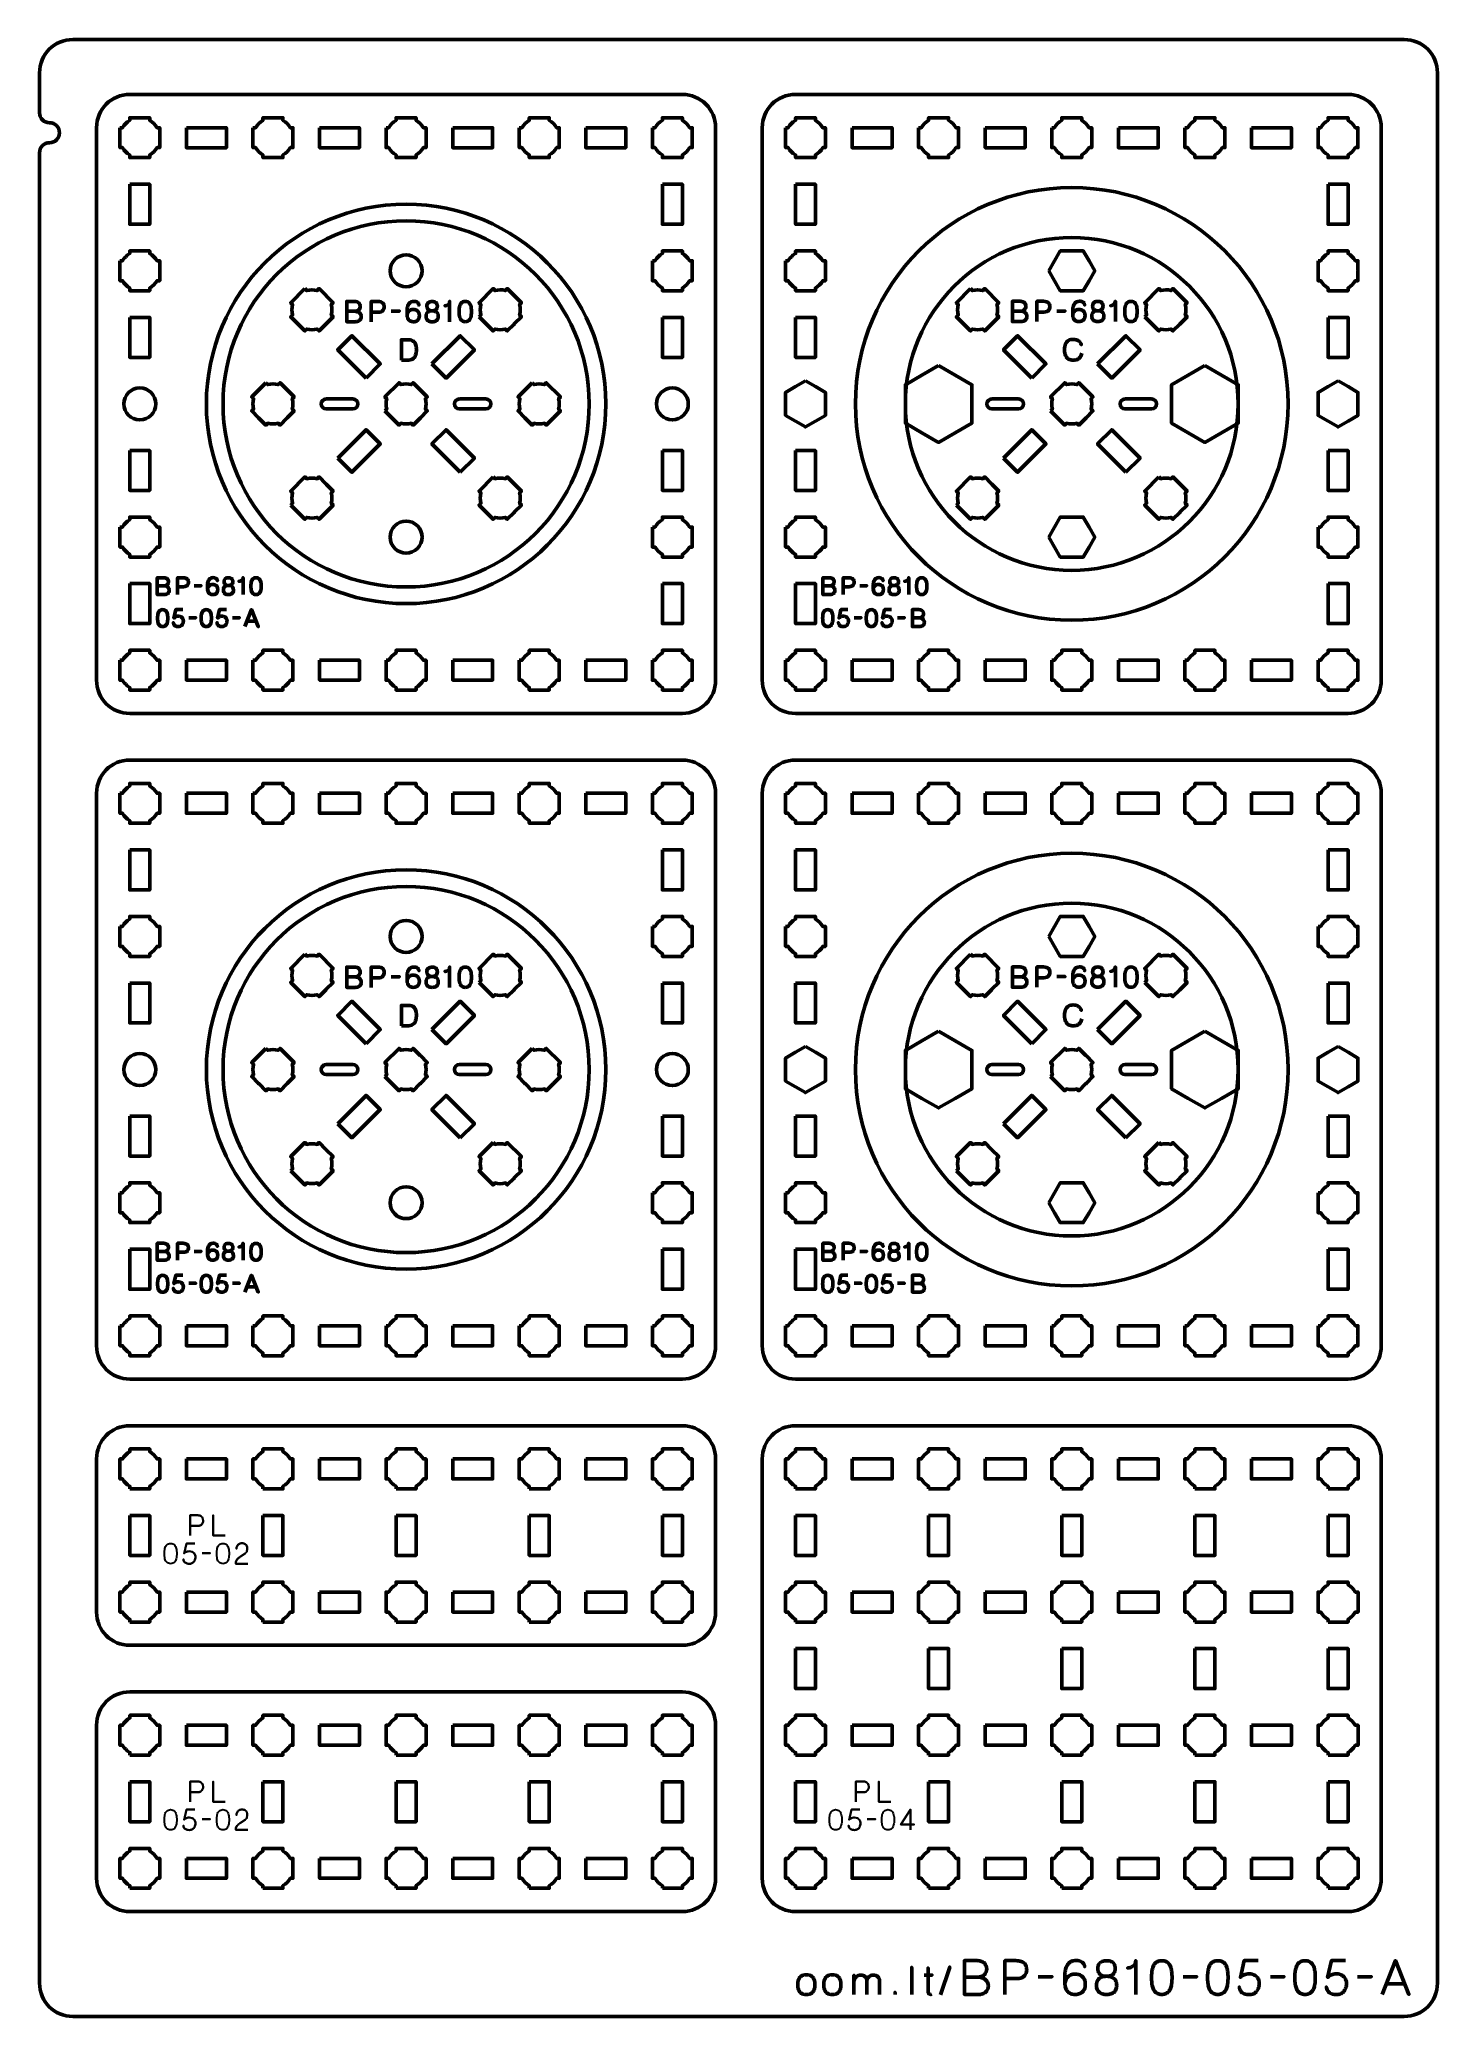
# Model space of a CAD drawing. Header units: centimetres. Extents: x -21 to 0, y -29.7 to 0.
import ezdxf

# ---------------------------------------------------------------- set-up
doc = ezdxf.new("R2010")
doc.units = ezdxf.units.CM
doc.header["$MEASUREMENT"] = 0
doc.layers.add('Layer 1', color=7, linetype='Continuous')

msp = doc.modelspace()

# ---------------------------------------------------------------- linework, layer by layer
at = {"layer": 'Layer 1', "color": 3, "lineweight": 53}
for centre, major_axis in [((-5.49369, -5.47442), (0, 3.25)), ((-15.49369, -5.47442), (0, 3)), ((-15.49368, -5.47441), (0, 2.75)), ((-5.49369, -5.47441), (0, 2.5)), ((-5.49369, -15.47442), (0, 3.25)), ((-15.49369, -15.47442), (0, 3)), ((-15.49368, -15.47441), (0, 2.75)), ((-5.49369, -15.47441), (0, 2.5))]:
    msp.add_ellipse(centre, major_axis=major_axis, ratio=1, dxfattribs=at)
at = {"layer": 'Layer 1', "lineweight": 53}
for centre in [(-19.49368, -5.47439), (-11.49368, -5.47439), (-19.49368, -15.47439), (-11.49368, -15.47439)]:
    msp.add_ellipse(centre, major_axis=(0, 0.24), ratio=1, dxfattribs=at)
at = {"layer": 'Layer 1', "color": 1, "lineweight": 53}
msp.add_open_spline([(-21.00003, -29.19995), (-21.00003, -29.19995), (-21.00003, -1.69992), (-21.00003, -1.69992), (-21.00003, -1.69992), (-21.00003, -1.61709), (-20.93286, -1.54992), (-20.85003, -1.54992), (-20.85003, -1.54992), (-20.7672, -1.54992), (-20.70003, -1.48275), (-20.70003, -1.39992), (-20.70003, -1.39992), (-20.70003, -1.31709), (-20.7672, -1.24992), (-20.85003, -1.24992), (-20.85003, -1.24992), (-20.93286, -1.24992), (-21.00003, -1.18275), (-21.00003, -1.09992), (-21.00003, -1.09992), (-21.00003, -1.09992), (-21.00003, -0.49992), (-21.00003, -0.49992), (-21.00003, -0.49992), (-21.00003, -0.22295), (-20.77694, 0.00004), (-20.49994, 0.00004), (-20.49994, 0.00004), (-20.49994, 0.00004), (-0.50008, 0.00004), (-0.50008, 0.00004), (-0.50008, 0.00004), (-0.22294, 0.00004), (0.00002, -0.22295), (0.00002, -0.49992), (0.00002, -0.49992), (0.00002, -0.49992), (0.00002, -29.19995), (0.00002, -29.19995), (0.00002, -29.19995), (0.00002, -29.47695), (-0.22294, -29.70004), (-0.50008, -29.70004), (-0.50008, -29.70004), (-0.50008, -29.70004), (-20.49994, -29.70004), (-20.49994, -29.70004), (-20.49994, -29.70004), (-20.77694, -29.70004), (-21.00003, -29.47695), (-21.00003, -29.19995)], degree=3, knots=[0, 0, 0, 0, 0.07692308, 0.07692308, 0.07692308, 0.07692308, 0.15384615, 0.15384615, 0.15384615, 0.15384615, 0.23076923, 0.23076923, 0.23076923, 0.23076923, 0.30769231, 0.30769231, 0.30769231, 0.30769231, 0.38461538, 0.38461538, 0.38461538, 0.38461538, 0.46153846, 0.46153846, 0.46153846, 0.46153846, 0.53846154, 0.53846154, 0.53846154, 0.53846154, 0.61538462, 0.61538462, 0.61538462, 0.61538462, 0.69230769, 0.69230769, 0.69230769, 0.69230769, 0.76923077, 0.76923077, 0.76923077, 0.76923077, 0.84615385, 0.84615385, 0.84615385, 0.84615385, 0.92307692, 0.92307692, 0.92307692, 0.92307692, 1, 1, 1, 1], dxfattribs=at)
at = {"layer": 'Layer 1', "color": 3, "lineweight": 53}
for points in [[(-19.64363, -0.82436), (-19.64363, -0.82436), (-11.34373, -0.82436), (-11.34373, -0.82436), (-11.34373, -0.82436), (-11.06673, -0.82436), (-10.84363, -1.04746), (-10.84363, -1.32446), (-10.84363, -1.32446), (-10.84363, -1.32446), (-10.84363, -9.62436), (-10.84363, -9.62436), (-10.84363, -9.62436), (-10.84363, -9.90136), (-11.06673, -10.12446), (-11.34373, -10.12446), (-11.34373, -10.12446), (-11.34373, -10.12446), (-19.64363, -10.12446), (-19.64363, -10.12446), (-19.64363, -10.12446), (-19.92063, -10.12446), (-20.14373, -9.90136), (-20.14373, -9.62436), (-20.14373, -9.62436), (-20.14373, -9.62436), (-20.14373, -1.32446), (-20.14373, -1.32446), (-20.14373, -1.32446), (-20.14373, -1.04746), (-19.92063, -0.82436), (-19.64363, -0.82436)], [(-9.64363, -0.82436), (-9.64363, -0.82436), (-1.34373, -0.82436), (-1.34373, -0.82436), (-1.34373, -0.82436), (-1.06673, -0.82436), (-0.84363, -1.04746), (-0.84363, -1.32446), (-0.84363, -1.32446), (-0.84363, -1.32446), (-0.84363, -9.62436), (-0.84363, -9.62436), (-0.84363, -9.62436), (-0.84363, -9.90136), (-1.06673, -10.12446), (-1.34373, -10.12446), (-1.34373, -10.12446), (-1.34373, -10.12446), (-9.64363, -10.12446), (-9.64363, -10.12446), (-9.64363, -10.12446), (-9.92063, -10.12446), (-10.14373, -9.90136), (-10.14373, -9.62436), (-10.14373, -9.62436), (-10.14373, -9.62436), (-10.14373, -1.32446), (-10.14373, -1.32446), (-10.14373, -1.32446), (-10.14373, -1.04746), (-9.92063, -0.82436), (-9.64363, -0.82436)], [(-19.64363, -10.82436), (-19.64363, -10.82436), (-11.34373, -10.82436), (-11.34373, -10.82436), (-11.34373, -10.82436), (-11.06673, -10.82436), (-10.84363, -11.04746), (-10.84363, -11.32446), (-10.84363, -11.32446), (-10.84363, -11.32446), (-10.84363, -19.62436), (-10.84363, -19.62436), (-10.84363, -19.62436), (-10.84363, -19.90136), (-11.06673, -20.12446), (-11.34373, -20.12446), (-11.34373, -20.12446), (-11.34373, -20.12446), (-19.64363, -20.12446), (-19.64363, -20.12446), (-19.64363, -20.12446), (-19.92063, -20.12446), (-20.14373, -19.90136), (-20.14373, -19.62436), (-20.14373, -19.62436), (-20.14373, -19.62436), (-20.14373, -11.32446), (-20.14373, -11.32446), (-20.14373, -11.32446), (-20.14373, -11.04746), (-19.92063, -10.82436), (-19.64363, -10.82436)], [(-9.64363, -10.82436), (-9.64363, -10.82436), (-1.34373, -10.82436), (-1.34373, -10.82436), (-1.34373, -10.82436), (-1.06673, -10.82436), (-0.84363, -11.04746), (-0.84363, -11.32446), (-0.84363, -11.32446), (-0.84363, -11.32446), (-0.84363, -19.62436), (-0.84363, -19.62436), (-0.84363, -19.62436), (-0.84363, -19.90136), (-1.06673, -20.12446), (-1.34373, -20.12446), (-1.34373, -20.12446), (-1.34373, -20.12446), (-9.64363, -20.12446), (-9.64363, -20.12446), (-9.64363, -20.12446), (-9.92063, -20.12446), (-10.14373, -19.90136), (-10.14373, -19.62436), (-10.14373, -19.62436), (-10.14373, -19.62436), (-10.14373, -11.32446), (-10.14373, -11.32446), (-10.14373, -11.32446), (-10.14373, -11.04746), (-9.92063, -10.82436), (-9.64363, -10.82436)], [(-19.6436, -20.8244), (-19.6436, -20.8244), (-11.34372, -20.8244), (-11.34372, -20.8244), (-11.34372, -20.8244), (-11.06672, -20.8244), (-10.84362, -21.0475), (-10.84362, -21.3245), (-10.84362, -21.3245), (-10.84362, -21.3245), (-10.84362, -23.62442), (-10.84362, -23.62442), (-10.84362, -23.62442), (-10.84362, -23.90143), (-11.06672, -24.12438), (-11.34372, -24.12438), (-11.34372, -24.12438), (-11.34372, -24.12438), (-19.6436, -24.12438), (-19.6436, -24.12438), (-19.6436, -24.12438), (-19.9206, -24.12438), (-20.1437, -23.90143), (-20.1437, -23.62442), (-20.1437, -23.62442), (-20.1437, -23.62442), (-20.1437, -21.3245), (-20.1437, -21.3245), (-20.1437, -21.3245), (-20.1437, -21.0475), (-19.9206, -20.8244), (-19.6436, -20.8244)], [(-9.64358, -20.8244), (-9.64358, -20.8244), (-1.34368, -20.8244), (-1.34368, -20.8244), (-1.34368, -20.8244), (-1.06668, -20.8244), (-0.84358, -21.04749), (-0.84358, -21.32449), (-0.84358, -21.32449), (-0.84358, -21.32449), (-0.84358, -27.62446), (-0.84358, -27.62446), (-0.84358, -27.62446), (-0.84358, -27.90143), (-1.06668, -28.12442), (-1.34368, -28.12442), (-1.34368, -28.12442), (-1.34368, -28.12442), (-9.64358, -28.12442), (-9.64358, -28.12442), (-9.64358, -28.12442), (-9.92058, -28.12442), (-10.14368, -27.90143), (-10.14368, -27.62446), (-10.14368, -27.62446), (-10.14368, -27.62446), (-10.14368, -21.32449), (-10.14368, -21.32449), (-10.14368, -21.32449), (-10.14368, -21.04749), (-9.92058, -20.8244), (-9.64358, -20.8244)], [(-19.6436, -24.8244), (-19.6436, -24.8244), (-11.34372, -24.8244), (-11.34372, -24.8244), (-11.34372, -24.8244), (-11.06672, -24.8244), (-10.84362, -25.0475), (-10.84362, -25.3245), (-10.84362, -25.3245), (-10.84362, -25.3245), (-10.84362, -27.62442), (-10.84362, -27.62442), (-10.84362, -27.62442), (-10.84362, -27.90143), (-11.06672, -28.12438), (-11.34372, -28.12438), (-11.34372, -28.12438), (-11.34372, -28.12438), (-19.6436, -28.12438), (-19.6436, -28.12438), (-19.6436, -28.12438), (-19.9206, -28.12438), (-20.1437, -27.90143), (-20.1437, -27.62442), (-20.1437, -27.62442), (-20.1437, -27.62442), (-20.1437, -25.3245), (-20.1437, -25.3245), (-20.1437, -25.3245), (-20.1437, -25.0475), (-19.9206, -24.8244), (-19.6436, -24.8244)]]:
    msp.add_open_spline(points, degree=3, knots=[0, 0, 0, 0, 0.125, 0.125, 0.125, 0.125, 0.25, 0.25, 0.25, 0.25, 0.375, 0.375, 0.375, 0.375, 0.5, 0.5, 0.5, 0.5, 0.625, 0.625, 0.625, 0.625, 0.75, 0.75, 0.75, 0.75, 0.875, 0.875, 0.875, 0.875, 1, 1, 1, 1], dxfattribs=at)
at = {"layer": 'Layer 1', "lineweight": 53}
for points, knots in [([(-19.79369, -1.32438), (-19.79369, -1.32438), (-19.75349, -1.32438), (-19.75349, -1.32438), (-19.75349, -1.32438), (-19.72716, -1.27886), (-19.6892, -1.24093), (-19.64369, -1.2146), (-19.64369, -1.2146), (-19.64369, -1.2146), (-19.64369, -1.17438), (-19.64369, -1.17438), (-19.64369, -1.17438), (-19.64369, -1.17438), (-19.34369, -1.17438), (-19.34369, -1.17438), (-19.34369, -1.17438), (-19.34369, -1.17438), (-19.34369, -1.21457), (-19.34369, -1.21457), (-19.34369, -1.21457), (-19.29816, -1.2409), (-19.26017, -1.27885), (-19.23381, -1.32438), (-19.23381, -1.32438), (-19.23381, -1.32438), (-19.19369, -1.32438), (-19.19369, -1.32438), (-19.19369, -1.32438), (-19.19369, -1.32438), (-19.19369, -1.4698), (-19.19369, -1.4698), (-19.19369, -1.4698), (-19.19369, -1.4698), (-19.19363, -1.47445), (-19.19363, -1.47445), (-19.19363, -1.47445), (-19.19363, -1.47445), (-19.19369, -1.47909), (-19.19369, -1.47909), (-19.19369, -1.47909), (-19.19369, -1.47909), (-19.19369, -1.62438), (-19.19369, -1.62438), (-19.19369, -1.62438), (-19.19369, -1.62438), (-19.23376, -1.62438), (-19.23376, -1.62438), (-19.23376, -1.62438), (-19.26011, -1.66995), (-19.29811, -1.70796), (-19.34369, -1.73432), (-19.34369, -1.73432), (-19.34369, -1.73432), (-19.34369, -1.77438), (-19.34369, -1.77438), (-19.34369, -1.77438), (-19.34369, -1.77438), (-19.48697, -1.77438), (-19.48697, -1.77438), (-19.48697, -1.77438), (-19.48697, -1.77438), (-19.49364, -1.77446), (-19.49364, -1.77446), (-19.49364, -1.77446), (-19.49364, -1.77446), (-19.50032, -1.77438), (-19.50032, -1.77438), (-19.50032, -1.77438), (-19.50032, -1.77438), (-19.64369, -1.77438), (-19.64369, -1.77438), (-19.64369, -1.77438), (-19.64369, -1.77438), (-19.64369, -1.73428), (-19.64369, -1.73428), (-19.64369, -1.73428), (-19.68923, -1.70792), (-19.72721, -1.66993), (-19.75354, -1.62438), (-19.75354, -1.62438), (-19.75354, -1.62438), (-19.79369, -1.62438), (-19.79369, -1.62438), (-19.79369, -1.62438), (-19.79369, -1.62438), (-19.79369, -1.32438), (-19.79369, -1.32438)], [0, 0, 0, 0, 0.04545455, 0.04545455, 0.04545455, 0.04545455, 0.09090909, 0.09090909, 0.09090909, 0.09090909, 0.13636364, 0.13636364, 0.13636364, 0.13636364, 0.18181818, 0.18181818, 0.18181818, 0.18181818, 0.22727273, 0.22727273, 0.22727273, 0.22727273, 0.27272727, 0.27272727, 0.27272727, 0.27272727, 0.31818182, 0.31818182, 0.31818182, 0.31818182, 0.36363636, 0.36363636, 0.36363636, 0.36363636, 0.40909091, 0.40909091, 0.40909091, 0.40909091, 0.45454545, 0.45454545, 0.45454545, 0.45454545, 0.5, 0.5, 0.5, 0.5, 0.54545455, 0.54545455, 0.54545455, 0.54545455, 0.59090909, 0.59090909, 0.59090909, 0.59090909, 0.63636364, 0.63636364, 0.63636364, 0.63636364, 0.68181818, 0.68181818, 0.68181818, 0.68181818, 0.72727273, 0.72727273, 0.72727273, 0.72727273, 0.77272727, 0.77272727, 0.77272727, 0.77272727, 0.81818182, 0.81818182, 0.81818182, 0.81818182, 0.86363636, 0.86363636, 0.86363636, 0.86363636, 0.90909091, 0.90909091, 0.90909091, 0.90909091, 0.95454545, 0.95454545, 0.95454545, 0.95454545, 1, 1, 1, 1]), ([(-17.79369, -1.32438), (-17.79369, -1.32438), (-17.75349, -1.32438), (-17.75349, -1.32438), (-17.75349, -1.32438), (-17.72716, -1.27886), (-17.6892, -1.24093), (-17.64369, -1.2146), (-17.64369, -1.2146), (-17.64369, -1.2146), (-17.64369, -1.17438), (-17.64369, -1.17438), (-17.64369, -1.17438), (-17.64369, -1.17438), (-17.34369, -1.17438), (-17.34369, -1.17438), (-17.34369, -1.17438), (-17.34369, -1.17438), (-17.34369, -1.21457), (-17.34369, -1.21457), (-17.34369, -1.21457), (-17.29816, -1.2409), (-17.26017, -1.27885), (-17.23381, -1.32438), (-17.23381, -1.32438), (-17.23381, -1.32438), (-17.19369, -1.32438), (-17.19369, -1.32438), (-17.19369, -1.32438), (-17.19369, -1.32438), (-17.19369, -1.4698), (-17.19369, -1.4698), (-17.19369, -1.4698), (-17.19369, -1.4698), (-17.19363, -1.47445), (-17.19363, -1.47445), (-17.19363, -1.47445), (-17.19363, -1.47445), (-17.19369, -1.47909), (-17.19369, -1.47909), (-17.19369, -1.47909), (-17.19369, -1.47909), (-17.19369, -1.62438), (-17.19369, -1.62438), (-17.19369, -1.62438), (-17.19369, -1.62438), (-17.23376, -1.62438), (-17.23376, -1.62438), (-17.23376, -1.62438), (-17.26011, -1.66995), (-17.29811, -1.70796), (-17.34369, -1.73432), (-17.34369, -1.73432), (-17.34369, -1.73432), (-17.34369, -1.77438), (-17.34369, -1.77438), (-17.34369, -1.77438), (-17.34369, -1.77438), (-17.48697, -1.77438), (-17.48697, -1.77438), (-17.48697, -1.77438), (-17.48697, -1.77438), (-17.49364, -1.77446), (-17.49364, -1.77446), (-17.49364, -1.77446), (-17.49364, -1.77446), (-17.50032, -1.77438), (-17.50032, -1.77438), (-17.50032, -1.77438), (-17.50032, -1.77438), (-17.64369, -1.77438), (-17.64369, -1.77438), (-17.64369, -1.77438), (-17.64369, -1.77438), (-17.64369, -1.73428), (-17.64369, -1.73428), (-17.64369, -1.73428), (-17.68923, -1.70792), (-17.72721, -1.66993), (-17.75354, -1.62438), (-17.75354, -1.62438), (-17.75354, -1.62438), (-17.79369, -1.62438), (-17.79369, -1.62438), (-17.79369, -1.62438), (-17.79369, -1.62438), (-17.79369, -1.32438), (-17.79369, -1.32438)], [0, 0, 0, 0, 0.04545455, 0.04545455, 0.04545455, 0.04545455, 0.09090909, 0.09090909, 0.09090909, 0.09090909, 0.13636364, 0.13636364, 0.13636364, 0.13636364, 0.18181818, 0.18181818, 0.18181818, 0.18181818, 0.22727273, 0.22727273, 0.22727273, 0.22727273, 0.27272727, 0.27272727, 0.27272727, 0.27272727, 0.31818182, 0.31818182, 0.31818182, 0.31818182, 0.36363636, 0.36363636, 0.36363636, 0.36363636, 0.40909091, 0.40909091, 0.40909091, 0.40909091, 0.45454545, 0.45454545, 0.45454545, 0.45454545, 0.5, 0.5, 0.5, 0.5, 0.54545455, 0.54545455, 0.54545455, 0.54545455, 0.59090909, 0.59090909, 0.59090909, 0.59090909, 0.63636364, 0.63636364, 0.63636364, 0.63636364, 0.68181818, 0.68181818, 0.68181818, 0.68181818, 0.72727273, 0.72727273, 0.72727273, 0.72727273, 0.77272727, 0.77272727, 0.77272727, 0.77272727, 0.81818182, 0.81818182, 0.81818182, 0.81818182, 0.86363636, 0.86363636, 0.86363636, 0.86363636, 0.90909091, 0.90909091, 0.90909091, 0.90909091, 0.95454545, 0.95454545, 0.95454545, 0.95454545, 1, 1, 1, 1]), ([(-15.79369, -1.32438), (-15.79369, -1.32438), (-15.75349, -1.32438), (-15.75349, -1.32438), (-15.75349, -1.32438), (-15.72716, -1.27886), (-15.6892, -1.24093), (-15.64369, -1.2146), (-15.64369, -1.2146), (-15.64369, -1.2146), (-15.64369, -1.17438), (-15.64369, -1.17438), (-15.64369, -1.17438), (-15.64369, -1.17438), (-15.34369, -1.17438), (-15.34369, -1.17438), (-15.34369, -1.17438), (-15.34369, -1.17438), (-15.34369, -1.21457), (-15.34369, -1.21457), (-15.34369, -1.21457), (-15.29816, -1.2409), (-15.26017, -1.27885), (-15.23381, -1.32438), (-15.23381, -1.32438), (-15.23381, -1.32438), (-15.19369, -1.32438), (-15.19369, -1.32438), (-15.19369, -1.32438), (-15.19369, -1.32438), (-15.19369, -1.4698), (-15.19369, -1.4698), (-15.19369, -1.4698), (-15.19369, -1.4698), (-15.19363, -1.47445), (-15.19363, -1.47445), (-15.19363, -1.47445), (-15.19363, -1.47445), (-15.19369, -1.47909), (-15.19369, -1.47909), (-15.19369, -1.47909), (-15.19369, -1.47909), (-15.19369, -1.62438), (-15.19369, -1.62438), (-15.19369, -1.62438), (-15.19369, -1.62438), (-15.23376, -1.62438), (-15.23376, -1.62438), (-15.23376, -1.62438), (-15.26011, -1.66995), (-15.29811, -1.70796), (-15.34369, -1.73432), (-15.34369, -1.73432), (-15.34369, -1.73432), (-15.34369, -1.77438), (-15.34369, -1.77438), (-15.34369, -1.77438), (-15.34369, -1.77438), (-15.48697, -1.77438), (-15.48697, -1.77438), (-15.48697, -1.77438), (-15.48697, -1.77438), (-15.49364, -1.77446), (-15.49364, -1.77446), (-15.49364, -1.77446), (-15.49364, -1.77446), (-15.50032, -1.77438), (-15.50032, -1.77438), (-15.50032, -1.77438), (-15.50032, -1.77438), (-15.64369, -1.77438), (-15.64369, -1.77438), (-15.64369, -1.77438), (-15.64369, -1.77438), (-15.64369, -1.73428), (-15.64369, -1.73428), (-15.64369, -1.73428), (-15.68923, -1.70792), (-15.72721, -1.66993), (-15.75354, -1.62438), (-15.75354, -1.62438), (-15.75354, -1.62438), (-15.79369, -1.62438), (-15.79369, -1.62438), (-15.79369, -1.62438), (-15.79369, -1.62438), (-15.79369, -1.32438), (-15.79369, -1.32438)], [0, 0, 0, 0, 0.04545455, 0.04545455, 0.04545455, 0.04545455, 0.09090909, 0.09090909, 0.09090909, 0.09090909, 0.13636364, 0.13636364, 0.13636364, 0.13636364, 0.18181818, 0.18181818, 0.18181818, 0.18181818, 0.22727273, 0.22727273, 0.22727273, 0.22727273, 0.27272727, 0.27272727, 0.27272727, 0.27272727, 0.31818182, 0.31818182, 0.31818182, 0.31818182, 0.36363636, 0.36363636, 0.36363636, 0.36363636, 0.40909091, 0.40909091, 0.40909091, 0.40909091, 0.45454545, 0.45454545, 0.45454545, 0.45454545, 0.5, 0.5, 0.5, 0.5, 0.54545455, 0.54545455, 0.54545455, 0.54545455, 0.59090909, 0.59090909, 0.59090909, 0.59090909, 0.63636364, 0.63636364, 0.63636364, 0.63636364, 0.68181818, 0.68181818, 0.68181818, 0.68181818, 0.72727273, 0.72727273, 0.72727273, 0.72727273, 0.77272727, 0.77272727, 0.77272727, 0.77272727, 0.81818182, 0.81818182, 0.81818182, 0.81818182, 0.86363636, 0.86363636, 0.86363636, 0.86363636, 0.90909091, 0.90909091, 0.90909091, 0.90909091, 0.95454545, 0.95454545, 0.95454545, 0.95454545, 1, 1, 1, 1]), ([(-13.79369, -1.32438), (-13.79369, -1.32438), (-13.75349, -1.32438), (-13.75349, -1.32438), (-13.75349, -1.32438), (-13.72716, -1.27886), (-13.6892, -1.24093), (-13.64369, -1.2146), (-13.64369, -1.2146), (-13.64369, -1.2146), (-13.64369, -1.17438), (-13.64369, -1.17438), (-13.64369, -1.17438), (-13.64369, -1.17438), (-13.34369, -1.17438), (-13.34369, -1.17438), (-13.34369, -1.17438), (-13.34369, -1.17438), (-13.34369, -1.21457), (-13.34369, -1.21457), (-13.34369, -1.21457), (-13.29816, -1.2409), (-13.26017, -1.27885), (-13.23381, -1.32438), (-13.23381, -1.32438), (-13.23381, -1.32438), (-13.19369, -1.32438), (-13.19369, -1.32438), (-13.19369, -1.32438), (-13.19369, -1.32438), (-13.19369, -1.4698), (-13.19369, -1.4698), (-13.19369, -1.4698), (-13.19369, -1.4698), (-13.19363, -1.47445), (-13.19363, -1.47445), (-13.19363, -1.47445), (-13.19363, -1.47445), (-13.19369, -1.47909), (-13.19369, -1.47909), (-13.19369, -1.47909), (-13.19369, -1.47909), (-13.19369, -1.62438), (-13.19369, -1.62438), (-13.19369, -1.62438), (-13.19369, -1.62438), (-13.23376, -1.62438), (-13.23376, -1.62438), (-13.23376, -1.62438), (-13.26011, -1.66995), (-13.29811, -1.70796), (-13.34369, -1.73432), (-13.34369, -1.73432), (-13.34369, -1.73432), (-13.34369, -1.77438), (-13.34369, -1.77438), (-13.34369, -1.77438), (-13.34369, -1.77438), (-13.48697, -1.77438), (-13.48697, -1.77438), (-13.48697, -1.77438), (-13.48697, -1.77438), (-13.49364, -1.77446), (-13.49364, -1.77446), (-13.49364, -1.77446), (-13.49364, -1.77446), (-13.50032, -1.77438), (-13.50032, -1.77438), (-13.50032, -1.77438), (-13.50032, -1.77438), (-13.64369, -1.77438), (-13.64369, -1.77438), (-13.64369, -1.77438), (-13.64369, -1.77438), (-13.64369, -1.73428), (-13.64369, -1.73428), (-13.64369, -1.73428), (-13.68923, -1.70792), (-13.72721, -1.66993), (-13.75354, -1.62438), (-13.75354, -1.62438), (-13.75354, -1.62438), (-13.79369, -1.62438), (-13.79369, -1.62438), (-13.79369, -1.62438), (-13.79369, -1.62438), (-13.79369, -1.32438), (-13.79369, -1.32438)], [0, 0, 0, 0, 0.04545455, 0.04545455, 0.04545455, 0.04545455, 0.09090909, 0.09090909, 0.09090909, 0.09090909, 0.13636364, 0.13636364, 0.13636364, 0.13636364, 0.18181818, 0.18181818, 0.18181818, 0.18181818, 0.22727273, 0.22727273, 0.22727273, 0.22727273, 0.27272727, 0.27272727, 0.27272727, 0.27272727, 0.31818182, 0.31818182, 0.31818182, 0.31818182, 0.36363636, 0.36363636, 0.36363636, 0.36363636, 0.40909091, 0.40909091, 0.40909091, 0.40909091, 0.45454545, 0.45454545, 0.45454545, 0.45454545, 0.5, 0.5, 0.5, 0.5, 0.54545455, 0.54545455, 0.54545455, 0.54545455, 0.59090909, 0.59090909, 0.59090909, 0.59090909, 0.63636364, 0.63636364, 0.63636364, 0.63636364, 0.68181818, 0.68181818, 0.68181818, 0.68181818, 0.72727273, 0.72727273, 0.72727273, 0.72727273, 0.77272727, 0.77272727, 0.77272727, 0.77272727, 0.81818182, 0.81818182, 0.81818182, 0.81818182, 0.86363636, 0.86363636, 0.86363636, 0.86363636, 0.90909091, 0.90909091, 0.90909091, 0.90909091, 0.95454545, 0.95454545, 0.95454545, 0.95454545, 1, 1, 1, 1]), ([(-11.79369, -1.32438), (-11.79369, -1.32438), (-11.75349, -1.32438), (-11.75349, -1.32438), (-11.75349, -1.32438), (-11.72716, -1.27886), (-11.6892, -1.24093), (-11.64369, -1.2146), (-11.64369, -1.2146), (-11.64369, -1.2146), (-11.64369, -1.17438), (-11.64369, -1.17438), (-11.64369, -1.17438), (-11.64369, -1.17438), (-11.34369, -1.17438), (-11.34369, -1.17438), (-11.34369, -1.17438), (-11.34369, -1.17438), (-11.34369, -1.21457), (-11.34369, -1.21457), (-11.34369, -1.21457), (-11.29816, -1.2409), (-11.26017, -1.27885), (-11.23381, -1.32438), (-11.23381, -1.32438), (-11.23381, -1.32438), (-11.19369, -1.32438), (-11.19369, -1.32438), (-11.19369, -1.32438), (-11.19369, -1.32438), (-11.19369, -1.4698), (-11.19369, -1.4698), (-11.19369, -1.4698), (-11.19369, -1.4698), (-11.19363, -1.47445), (-11.19363, -1.47445), (-11.19363, -1.47445), (-11.19363, -1.47445), (-11.19369, -1.47909), (-11.19369, -1.47909), (-11.19369, -1.47909), (-11.19369, -1.47909), (-11.19369, -1.62438), (-11.19369, -1.62438), (-11.19369, -1.62438), (-11.19369, -1.62438), (-11.23376, -1.62438), (-11.23376, -1.62438), (-11.23376, -1.62438), (-11.26011, -1.66995), (-11.29811, -1.70796), (-11.34369, -1.73432), (-11.34369, -1.73432), (-11.34369, -1.73432), (-11.34369, -1.77438), (-11.34369, -1.77438), (-11.34369, -1.77438), (-11.34369, -1.77438), (-11.48697, -1.77438), (-11.48697, -1.77438), (-11.48697, -1.77438), (-11.48697, -1.77438), (-11.49364, -1.77446), (-11.49364, -1.77446), (-11.49364, -1.77446), (-11.49364, -1.77446), (-11.50032, -1.77438), (-11.50032, -1.77438), (-11.50032, -1.77438), (-11.50032, -1.77438), (-11.64369, -1.77438), (-11.64369, -1.77438), (-11.64369, -1.77438), (-11.64369, -1.77438), (-11.64369, -1.73428), (-11.64369, -1.73428), (-11.64369, -1.73428), (-11.68923, -1.70792), (-11.72721, -1.66993), (-11.75354, -1.62438), (-11.75354, -1.62438), (-11.75354, -1.62438), (-11.79369, -1.62438), (-11.79369, -1.62438), (-11.79369, -1.62438), (-11.79369, -1.62438), (-11.79369, -1.32438), (-11.79369, -1.32438)], [0, 0, 0, 0, 0.04545455, 0.04545455, 0.04545455, 0.04545455, 0.09090909, 0.09090909, 0.09090909, 0.09090909, 0.13636364, 0.13636364, 0.13636364, 0.13636364, 0.18181818, 0.18181818, 0.18181818, 0.18181818, 0.22727273, 0.22727273, 0.22727273, 0.22727273, 0.27272727, 0.27272727, 0.27272727, 0.27272727, 0.31818182, 0.31818182, 0.31818182, 0.31818182, 0.36363636, 0.36363636, 0.36363636, 0.36363636, 0.40909091, 0.40909091, 0.40909091, 0.40909091, 0.45454545, 0.45454545, 0.45454545, 0.45454545, 0.5, 0.5, 0.5, 0.5, 0.54545455, 0.54545455, 0.54545455, 0.54545455, 0.59090909, 0.59090909, 0.59090909, 0.59090909, 0.63636364, 0.63636364, 0.63636364, 0.63636364, 0.68181818, 0.68181818, 0.68181818, 0.68181818, 0.72727273, 0.72727273, 0.72727273, 0.72727273, 0.77272727, 0.77272727, 0.77272727, 0.77272727, 0.81818182, 0.81818182, 0.81818182, 0.81818182, 0.86363636, 0.86363636, 0.86363636, 0.86363636, 0.90909091, 0.90909091, 0.90909091, 0.90909091, 0.95454545, 0.95454545, 0.95454545, 0.95454545, 1, 1, 1, 1]), ([(-9.79369, -1.32438), (-9.79369, -1.32438), (-9.75349, -1.32438), (-9.75349, -1.32438), (-9.75349, -1.32438), (-9.72716, -1.27886), (-9.6892, -1.24093), (-9.64369, -1.2146), (-9.64369, -1.2146), (-9.64369, -1.2146), (-9.64369, -1.17438), (-9.64369, -1.17438), (-9.64369, -1.17438), (-9.64369, -1.17438), (-9.34369, -1.17438), (-9.34369, -1.17438), (-9.34369, -1.17438), (-9.34369, -1.17438), (-9.34369, -1.21457), (-9.34369, -1.21457), (-9.34369, -1.21457), (-9.29816, -1.2409), (-9.26017, -1.27885), (-9.23381, -1.32438), (-9.23381, -1.32438), (-9.23381, -1.32438), (-9.19369, -1.32438), (-9.19369, -1.32438), (-9.19369, -1.32438), (-9.19369, -1.32438), (-9.19369, -1.4698), (-9.19369, -1.4698), (-9.19369, -1.4698), (-9.19369, -1.4698), (-9.19363, -1.47445), (-9.19363, -1.47445), (-9.19363, -1.47445), (-9.19363, -1.47445), (-9.19369, -1.47909), (-9.19369, -1.47909), (-9.19369, -1.47909), (-9.19369, -1.47909), (-9.19369, -1.62438), (-9.19369, -1.62438), (-9.19369, -1.62438), (-9.19369, -1.62438), (-9.23376, -1.62438), (-9.23376, -1.62438), (-9.23376, -1.62438), (-9.26011, -1.66995), (-9.29811, -1.70796), (-9.34369, -1.73432), (-9.34369, -1.73432), (-9.34369, -1.73432), (-9.34369, -1.77438), (-9.34369, -1.77438), (-9.34369, -1.77438), (-9.34369, -1.77438), (-9.48697, -1.77438), (-9.48697, -1.77438), (-9.48697, -1.77438), (-9.48697, -1.77438), (-9.49364, -1.77446), (-9.49364, -1.77446), (-9.49364, -1.77446), (-9.49364, -1.77446), (-9.50032, -1.77438), (-9.50032, -1.77438), (-9.50032, -1.77438), (-9.50032, -1.77438), (-9.64369, -1.77438), (-9.64369, -1.77438), (-9.64369, -1.77438), (-9.64369, -1.77438), (-9.64369, -1.73428), (-9.64369, -1.73428), (-9.64369, -1.73428), (-9.68923, -1.70792), (-9.72721, -1.66993), (-9.75354, -1.62438), (-9.75354, -1.62438), (-9.75354, -1.62438), (-9.79369, -1.62438), (-9.79369, -1.62438), (-9.79369, -1.62438), (-9.79369, -1.62438), (-9.79369, -1.32438), (-9.79369, -1.32438)], [0, 0, 0, 0, 0.04545455, 0.04545455, 0.04545455, 0.04545455, 0.09090909, 0.09090909, 0.09090909, 0.09090909, 0.13636364, 0.13636364, 0.13636364, 0.13636364, 0.18181818, 0.18181818, 0.18181818, 0.18181818, 0.22727273, 0.22727273, 0.22727273, 0.22727273, 0.27272727, 0.27272727, 0.27272727, 0.27272727, 0.31818182, 0.31818182, 0.31818182, 0.31818182, 0.36363636, 0.36363636, 0.36363636, 0.36363636, 0.40909091, 0.40909091, 0.40909091, 0.40909091, 0.45454545, 0.45454545, 0.45454545, 0.45454545, 0.5, 0.5, 0.5, 0.5, 0.54545455, 0.54545455, 0.54545455, 0.54545455, 0.59090909, 0.59090909, 0.59090909, 0.59090909, 0.63636364, 0.63636364, 0.63636364, 0.63636364, 0.68181818, 0.68181818, 0.68181818, 0.68181818, 0.72727273, 0.72727273, 0.72727273, 0.72727273, 0.77272727, 0.77272727, 0.77272727, 0.77272727, 0.81818182, 0.81818182, 0.81818182, 0.81818182, 0.86363636, 0.86363636, 0.86363636, 0.86363636, 0.90909091, 0.90909091, 0.90909091, 0.90909091, 0.95454545, 0.95454545, 0.95454545, 0.95454545, 1, 1, 1, 1]), ([(-7.79369, -1.32438), (-7.79369, -1.32438), (-7.75349, -1.32438), (-7.75349, -1.32438), (-7.75349, -1.32438), (-7.72716, -1.27886), (-7.6892, -1.24093), (-7.64369, -1.2146), (-7.64369, -1.2146), (-7.64369, -1.2146), (-7.64369, -1.17438), (-7.64369, -1.17438), (-7.64369, -1.17438), (-7.64369, -1.17438), (-7.34369, -1.17438), (-7.34369, -1.17438), (-7.34369, -1.17438), (-7.34369, -1.17438), (-7.34369, -1.21457), (-7.34369, -1.21457), (-7.34369, -1.21457), (-7.29816, -1.2409), (-7.26017, -1.27885), (-7.23381, -1.32438), (-7.23381, -1.32438), (-7.23381, -1.32438), (-7.19369, -1.32438), (-7.19369, -1.32438), (-7.19369, -1.32438), (-7.19369, -1.32438), (-7.19369, -1.4698), (-7.19369, -1.4698), (-7.19369, -1.4698), (-7.19369, -1.4698), (-7.19363, -1.47445), (-7.19363, -1.47445), (-7.19363, -1.47445), (-7.19363, -1.47445), (-7.19369, -1.47909), (-7.19369, -1.47909), (-7.19369, -1.47909), (-7.19369, -1.47909), (-7.19369, -1.62438), (-7.19369, -1.62438), (-7.19369, -1.62438), (-7.19369, -1.62438), (-7.23376, -1.62438), (-7.23376, -1.62438), (-7.23376, -1.62438), (-7.26011, -1.66995), (-7.29811, -1.70796), (-7.34369, -1.73432), (-7.34369, -1.73432), (-7.34369, -1.73432), (-7.34369, -1.77438), (-7.34369, -1.77438), (-7.34369, -1.77438), (-7.34369, -1.77438), (-7.48697, -1.77438), (-7.48697, -1.77438), (-7.48697, -1.77438), (-7.48697, -1.77438), (-7.49364, -1.77446), (-7.49364, -1.77446), (-7.49364, -1.77446), (-7.49364, -1.77446), (-7.50032, -1.77438), (-7.50032, -1.77438), (-7.50032, -1.77438), (-7.50032, -1.77438), (-7.64369, -1.77438), (-7.64369, -1.77438), (-7.64369, -1.77438), (-7.64369, -1.77438), (-7.64369, -1.73428), (-7.64369, -1.73428), (-7.64369, -1.73428), (-7.68923, -1.70792), (-7.72721, -1.66993), (-7.75354, -1.62438), (-7.75354, -1.62438), (-7.75354, -1.62438), (-7.79369, -1.62438), (-7.79369, -1.62438), (-7.79369, -1.62438), (-7.79369, -1.62438), (-7.79369, -1.32438), (-7.79369, -1.32438)], [0, 0, 0, 0, 0.04545455, 0.04545455, 0.04545455, 0.04545455, 0.09090909, 0.09090909, 0.09090909, 0.09090909, 0.13636364, 0.13636364, 0.13636364, 0.13636364, 0.18181818, 0.18181818, 0.18181818, 0.18181818, 0.22727273, 0.22727273, 0.22727273, 0.22727273, 0.27272727, 0.27272727, 0.27272727, 0.27272727, 0.31818182, 0.31818182, 0.31818182, 0.31818182, 0.36363636, 0.36363636, 0.36363636, 0.36363636, 0.40909091, 0.40909091, 0.40909091, 0.40909091, 0.45454545, 0.45454545, 0.45454545, 0.45454545, 0.5, 0.5, 0.5, 0.5, 0.54545455, 0.54545455, 0.54545455, 0.54545455, 0.59090909, 0.59090909, 0.59090909, 0.59090909, 0.63636364, 0.63636364, 0.63636364, 0.63636364, 0.68181818, 0.68181818, 0.68181818, 0.68181818, 0.72727273, 0.72727273, 0.72727273, 0.72727273, 0.77272727, 0.77272727, 0.77272727, 0.77272727, 0.81818182, 0.81818182, 0.81818182, 0.81818182, 0.86363636, 0.86363636, 0.86363636, 0.86363636, 0.90909091, 0.90909091, 0.90909091, 0.90909091, 0.95454545, 0.95454545, 0.95454545, 0.95454545, 1, 1, 1, 1]), ([(-5.79369, -1.32438), (-5.79369, -1.32438), (-5.75349, -1.32438), (-5.75349, -1.32438), (-5.75349, -1.32438), (-5.72716, -1.27886), (-5.6892, -1.24093), (-5.64369, -1.2146), (-5.64369, -1.2146), (-5.64369, -1.2146), (-5.64369, -1.17438), (-5.64369, -1.17438), (-5.64369, -1.17438), (-5.64369, -1.17438), (-5.34369, -1.17438), (-5.34369, -1.17438), (-5.34369, -1.17438), (-5.34369, -1.17438), (-5.34369, -1.21457), (-5.34369, -1.21457), (-5.34369, -1.21457), (-5.29816, -1.2409), (-5.26017, -1.27885), (-5.23381, -1.32438), (-5.23381, -1.32438), (-5.23381, -1.32438), (-5.19369, -1.32438), (-5.19369, -1.32438), (-5.19369, -1.32438), (-5.19369, -1.32438), (-5.19369, -1.4698), (-5.19369, -1.4698), (-5.19369, -1.4698), (-5.19369, -1.4698), (-5.19363, -1.47445), (-5.19363, -1.47445), (-5.19363, -1.47445), (-5.19363, -1.47445), (-5.19369, -1.47909), (-5.19369, -1.47909), (-5.19369, -1.47909), (-5.19369, -1.47909), (-5.19369, -1.62438), (-5.19369, -1.62438), (-5.19369, -1.62438), (-5.19369, -1.62438), (-5.23376, -1.62438), (-5.23376, -1.62438), (-5.23376, -1.62438), (-5.26011, -1.66995), (-5.29811, -1.70796), (-5.34369, -1.73432), (-5.34369, -1.73432), (-5.34369, -1.73432), (-5.34369, -1.77438), (-5.34369, -1.77438), (-5.34369, -1.77438), (-5.34369, -1.77438), (-5.48697, -1.77438), (-5.48697, -1.77438), (-5.48697, -1.77438), (-5.48697, -1.77438), (-5.49364, -1.77446), (-5.49364, -1.77446), (-5.49364, -1.77446), (-5.49364, -1.77446), (-5.50032, -1.77438), (-5.50032, -1.77438), (-5.50032, -1.77438), (-5.50032, -1.77438), (-5.64369, -1.77438), (-5.64369, -1.77438), (-5.64369, -1.77438), (-5.64369, -1.77438), (-5.64369, -1.73428), (-5.64369, -1.73428), (-5.64369, -1.73428), (-5.68923, -1.70792), (-5.72721, -1.66993), (-5.75354, -1.62438), (-5.75354, -1.62438), (-5.75354, -1.62438), (-5.79369, -1.62438), (-5.79369, -1.62438), (-5.79369, -1.62438), (-5.79369, -1.62438), (-5.79369, -1.32438), (-5.79369, -1.32438)], [0, 0, 0, 0, 0.04545455, 0.04545455, 0.04545455, 0.04545455, 0.09090909, 0.09090909, 0.09090909, 0.09090909, 0.13636364, 0.13636364, 0.13636364, 0.13636364, 0.18181818, 0.18181818, 0.18181818, 0.18181818, 0.22727273, 0.22727273, 0.22727273, 0.22727273, 0.27272727, 0.27272727, 0.27272727, 0.27272727, 0.31818182, 0.31818182, 0.31818182, 0.31818182, 0.36363636, 0.36363636, 0.36363636, 0.36363636, 0.40909091, 0.40909091, 0.40909091, 0.40909091, 0.45454545, 0.45454545, 0.45454545, 0.45454545, 0.5, 0.5, 0.5, 0.5, 0.54545455, 0.54545455, 0.54545455, 0.54545455, 0.59090909, 0.59090909, 0.59090909, 0.59090909, 0.63636364, 0.63636364, 0.63636364, 0.63636364, 0.68181818, 0.68181818, 0.68181818, 0.68181818, 0.72727273, 0.72727273, 0.72727273, 0.72727273, 0.77272727, 0.77272727, 0.77272727, 0.77272727, 0.81818182, 0.81818182, 0.81818182, 0.81818182, 0.86363636, 0.86363636, 0.86363636, 0.86363636, 0.90909091, 0.90909091, 0.90909091, 0.90909091, 0.95454545, 0.95454545, 0.95454545, 0.95454545, 1, 1, 1, 1]), ([(-3.79369, -1.32438), (-3.79369, -1.32438), (-3.75349, -1.32438), (-3.75349, -1.32438), (-3.75349, -1.32438), (-3.72716, -1.27886), (-3.6892, -1.24093), (-3.64369, -1.2146), (-3.64369, -1.2146), (-3.64369, -1.2146), (-3.64369, -1.17438), (-3.64369, -1.17438), (-3.64369, -1.17438), (-3.64369, -1.17438), (-3.34369, -1.17438), (-3.34369, -1.17438), (-3.34369, -1.17438), (-3.34369, -1.17438), (-3.34369, -1.21457), (-3.34369, -1.21457), (-3.34369, -1.21457), (-3.29816, -1.2409), (-3.26017, -1.27885), (-3.23381, -1.32438), (-3.23381, -1.32438), (-3.23381, -1.32438), (-3.19369, -1.32438), (-3.19369, -1.32438), (-3.19369, -1.32438), (-3.19369, -1.32438), (-3.19369, -1.4698), (-3.19369, -1.4698), (-3.19369, -1.4698), (-3.19369, -1.4698), (-3.19363, -1.47445), (-3.19363, -1.47445), (-3.19363, -1.47445), (-3.19363, -1.47445), (-3.19369, -1.47909), (-3.19369, -1.47909), (-3.19369, -1.47909), (-3.19369, -1.47909), (-3.19369, -1.62438), (-3.19369, -1.62438), (-3.19369, -1.62438), (-3.19369, -1.62438), (-3.23376, -1.62438), (-3.23376, -1.62438), (-3.23376, -1.62438), (-3.26011, -1.66995), (-3.29811, -1.70796), (-3.34369, -1.73432), (-3.34369, -1.73432), (-3.34369, -1.73432), (-3.34369, -1.77438), (-3.34369, -1.77438), (-3.34369, -1.77438), (-3.34369, -1.77438), (-3.48697, -1.77438), (-3.48697, -1.77438), (-3.48697, -1.77438), (-3.48697, -1.77438), (-3.49364, -1.77446), (-3.49364, -1.77446), (-3.49364, -1.77446), (-3.49364, -1.77446), (-3.50032, -1.77438), (-3.50032, -1.77438), (-3.50032, -1.77438), (-3.50032, -1.77438), (-3.64369, -1.77438), (-3.64369, -1.77438), (-3.64369, -1.77438), (-3.64369, -1.77438), (-3.64369, -1.73428), (-3.64369, -1.73428), (-3.64369, -1.73428), (-3.68923, -1.70792), (-3.72721, -1.66993), (-3.75354, -1.62438), (-3.75354, -1.62438), (-3.75354, -1.62438), (-3.79369, -1.62438), (-3.79369, -1.62438), (-3.79369, -1.62438), (-3.79369, -1.62438), (-3.79369, -1.32438), (-3.79369, -1.32438)], [0, 0, 0, 0, 0.04545455, 0.04545455, 0.04545455, 0.04545455, 0.09090909, 0.09090909, 0.09090909, 0.09090909, 0.13636364, 0.13636364, 0.13636364, 0.13636364, 0.18181818, 0.18181818, 0.18181818, 0.18181818, 0.22727273, 0.22727273, 0.22727273, 0.22727273, 0.27272727, 0.27272727, 0.27272727, 0.27272727, 0.31818182, 0.31818182, 0.31818182, 0.31818182, 0.36363636, 0.36363636, 0.36363636, 0.36363636, 0.40909091, 0.40909091, 0.40909091, 0.40909091, 0.45454545, 0.45454545, 0.45454545, 0.45454545, 0.5, 0.5, 0.5, 0.5, 0.54545455, 0.54545455, 0.54545455, 0.54545455, 0.59090909, 0.59090909, 0.59090909, 0.59090909, 0.63636364, 0.63636364, 0.63636364, 0.63636364, 0.68181818, 0.68181818, 0.68181818, 0.68181818, 0.72727273, 0.72727273, 0.72727273, 0.72727273, 0.77272727, 0.77272727, 0.77272727, 0.77272727, 0.81818182, 0.81818182, 0.81818182, 0.81818182, 0.86363636, 0.86363636, 0.86363636, 0.86363636, 0.90909091, 0.90909091, 0.90909091, 0.90909091, 0.95454545, 0.95454545, 0.95454545, 0.95454545, 1, 1, 1, 1]), ([(-1.79369, -1.32438), (-1.79369, -1.32438), (-1.75349, -1.32438), (-1.75349, -1.32438), (-1.75349, -1.32438), (-1.72716, -1.27886), (-1.6892, -1.24093), (-1.64369, -1.2146), (-1.64369, -1.2146), (-1.64369, -1.2146), (-1.64369, -1.17438), (-1.64369, -1.17438), (-1.64369, -1.17438), (-1.64369, -1.17438), (-1.34369, -1.17438), (-1.34369, -1.17438), (-1.34369, -1.17438), (-1.34369, -1.17438), (-1.34369, -1.21457), (-1.34369, -1.21457), (-1.34369, -1.21457), (-1.29816, -1.2409), (-1.26017, -1.27885), (-1.23381, -1.32438), (-1.23381, -1.32438), (-1.23381, -1.32438), (-1.19369, -1.32438), (-1.19369, -1.32438), (-1.19369, -1.32438), (-1.19369, -1.32438), (-1.19369, -1.4698), (-1.19369, -1.4698), (-1.19369, -1.4698), (-1.19369, -1.4698), (-1.19363, -1.47445), (-1.19363, -1.47445), (-1.19363, -1.47445), (-1.19363, -1.47445), (-1.19369, -1.47909), (-1.19369, -1.47909), (-1.19369, -1.47909), (-1.19369, -1.47909), (-1.19369, -1.62438), (-1.19369, -1.62438), (-1.19369, -1.62438), (-1.19369, -1.62438), (-1.23376, -1.62438), (-1.23376, -1.62438), (-1.23376, -1.62438), (-1.26011, -1.66995), (-1.29811, -1.70796), (-1.34369, -1.73432), (-1.34369, -1.73432), (-1.34369, -1.73432), (-1.34369, -1.77438), (-1.34369, -1.77438), (-1.34369, -1.77438), (-1.34369, -1.77438), (-1.48697, -1.77438), (-1.48697, -1.77438), (-1.48697, -1.77438), (-1.48697, -1.77438), (-1.49364, -1.77446), (-1.49364, -1.77446), (-1.49364, -1.77446), (-1.49364, -1.77446), (-1.50032, -1.77438), (-1.50032, -1.77438), (-1.50032, -1.77438), (-1.50032, -1.77438), (-1.64369, -1.77438), (-1.64369, -1.77438), (-1.64369, -1.77438), (-1.64369, -1.77438), (-1.64369, -1.73428), (-1.64369, -1.73428), (-1.64369, -1.73428), (-1.68923, -1.70792), (-1.72721, -1.66993), (-1.75354, -1.62438), (-1.75354, -1.62438), (-1.75354, -1.62438), (-1.79369, -1.62438), (-1.79369, -1.62438), (-1.79369, -1.62438), (-1.79369, -1.62438), (-1.79369, -1.32438), (-1.79369, -1.32438)], [0, 0, 0, 0, 0.04545455, 0.04545455, 0.04545455, 0.04545455, 0.09090909, 0.09090909, 0.09090909, 0.09090909, 0.13636364, 0.13636364, 0.13636364, 0.13636364, 0.18181818, 0.18181818, 0.18181818, 0.18181818, 0.22727273, 0.22727273, 0.22727273, 0.22727273, 0.27272727, 0.27272727, 0.27272727, 0.27272727, 0.31818182, 0.31818182, 0.31818182, 0.31818182, 0.36363636, 0.36363636, 0.36363636, 0.36363636, 0.40909091, 0.40909091, 0.40909091, 0.40909091, 0.45454545, 0.45454545, 0.45454545, 0.45454545, 0.5, 0.5, 0.5, 0.5, 0.54545455, 0.54545455, 0.54545455, 0.54545455, 0.59090909, 0.59090909, 0.59090909, 0.59090909, 0.63636364, 0.63636364, 0.63636364, 0.63636364, 0.68181818, 0.68181818, 0.68181818, 0.68181818, 0.72727273, 0.72727273, 0.72727273, 0.72727273, 0.77272727, 0.77272727, 0.77272727, 0.77272727, 0.81818182, 0.81818182, 0.81818182, 0.81818182, 0.86363636, 0.86363636, 0.86363636, 0.86363636, 0.90909091, 0.90909091, 0.90909091, 0.90909091, 0.95454545, 0.95454545, 0.95454545, 0.95454545, 1, 1, 1, 1]), ([(-18.79368, -1.32446), (-18.79368, -1.32446), (-18.19368, -1.32446), (-18.19368, -1.32446), (-18.19368, -1.32446), (-18.19368, -1.32446), (-18.19368, -1.62446), (-18.19368, -1.62446), (-18.19368, -1.62446), (-18.19368, -1.62446), (-18.79368, -1.62446), (-18.79368, -1.62446), (-18.79368, -1.62446), (-18.79368, -1.62446), (-18.79368, -1.32446), (-18.79368, -1.32446)], [0, 0, 0, 0, 0.25, 0.25, 0.25, 0.25, 0.5, 0.5, 0.5, 0.5, 0.75, 0.75, 0.75, 0.75, 1, 1, 1, 1]), ([(-16.79372, -1.32446), (-16.79372, -1.32446), (-16.19371, -1.32446), (-16.19371, -1.32446), (-16.19371, -1.32446), (-16.19371, -1.32446), (-16.19371, -1.62446), (-16.19371, -1.62446), (-16.19371, -1.62446), (-16.19371, -1.62446), (-16.79372, -1.62446), (-16.79372, -1.62446), (-16.79372, -1.62446), (-16.79372, -1.62446), (-16.79372, -1.32446), (-16.79372, -1.32446)], [0, 0, 0, 0, 0.25, 0.25, 0.25, 0.25, 0.5, 0.5, 0.5, 0.5, 0.75, 0.75, 0.75, 0.75, 1, 1, 1, 1]), ([(-14.79365, -1.32446), (-14.79365, -1.32446), (-14.19365, -1.32446), (-14.19365, -1.32446), (-14.19365, -1.32446), (-14.19365, -1.32446), (-14.19365, -1.62446), (-14.19365, -1.62446), (-14.19365, -1.62446), (-14.19365, -1.62446), (-14.79365, -1.62446), (-14.79365, -1.62446), (-14.79365, -1.62446), (-14.79365, -1.62446), (-14.79365, -1.32446), (-14.79365, -1.32446)], [0, 0, 0, 0, 0.25, 0.25, 0.25, 0.25, 0.5, 0.5, 0.5, 0.5, 0.75, 0.75, 0.75, 0.75, 1, 1, 1, 1]), ([(-12.79368, -1.32446), (-12.79368, -1.32446), (-12.19368, -1.32446), (-12.19368, -1.32446), (-12.19368, -1.32446), (-12.19368, -1.32446), (-12.19368, -1.62446), (-12.19368, -1.62446), (-12.19368, -1.62446), (-12.19368, -1.62446), (-12.79368, -1.62446), (-12.79368, -1.62446), (-12.79368, -1.62446), (-12.79368, -1.62446), (-12.79368, -1.32446), (-12.79368, -1.32446)], [0, 0, 0, 0, 0.25, 0.25, 0.25, 0.25, 0.5, 0.5, 0.5, 0.5, 0.75, 0.75, 0.75, 0.75, 1, 1, 1, 1]), ([(-8.79368, -1.32446), (-8.79368, -1.32446), (-8.19368, -1.32446), (-8.19368, -1.32446), (-8.19368, -1.32446), (-8.19368, -1.32446), (-8.19368, -1.62446), (-8.19368, -1.62446), (-8.19368, -1.62446), (-8.19368, -1.62446), (-8.79368, -1.62446), (-8.79368, -1.62446), (-8.79368, -1.62446), (-8.79368, -1.62446), (-8.79368, -1.32446), (-8.79368, -1.32446)], [0, 0, 0, 0, 0.25, 0.25, 0.25, 0.25, 0.5, 0.5, 0.5, 0.5, 0.75, 0.75, 0.75, 0.75, 1, 1, 1, 1]), ([(-6.79372, -1.32446), (-6.79372, -1.32446), (-6.19371, -1.32446), (-6.19371, -1.32446), (-6.19371, -1.32446), (-6.19371, -1.32446), (-6.19371, -1.62446), (-6.19371, -1.62446), (-6.19371, -1.62446), (-6.19371, -1.62446), (-6.79372, -1.62446), (-6.79372, -1.62446), (-6.79372, -1.62446), (-6.79372, -1.62446), (-6.79372, -1.32446), (-6.79372, -1.32446)], [0, 0, 0, 0, 0.25, 0.25, 0.25, 0.25, 0.5, 0.5, 0.5, 0.5, 0.75, 0.75, 0.75, 0.75, 1, 1, 1, 1]), ([(-4.79365, -1.32446), (-4.79365, -1.32446), (-4.19365, -1.32446), (-4.19365, -1.32446), (-4.19365, -1.32446), (-4.19365, -1.32446), (-4.19365, -1.62446), (-4.19365, -1.62446), (-4.19365, -1.62446), (-4.19365, -1.62446), (-4.79365, -1.62446), (-4.79365, -1.62446), (-4.79365, -1.62446), (-4.79365, -1.62446), (-4.79365, -1.32446), (-4.79365, -1.32446)], [0, 0, 0, 0, 0.25, 0.25, 0.25, 0.25, 0.5, 0.5, 0.5, 0.5, 0.75, 0.75, 0.75, 0.75, 1, 1, 1, 1]), ([(-2.79368, -1.32446), (-2.79368, -1.32446), (-2.19368, -1.32446), (-2.19368, -1.32446), (-2.19368, -1.32446), (-2.19368, -1.32446), (-2.19368, -1.62446), (-2.19368, -1.62446), (-2.19368, -1.62446), (-2.19368, -1.62446), (-2.79368, -1.62446), (-2.79368, -1.62446), (-2.79368, -1.62446), (-2.79368, -1.62446), (-2.79368, -1.32446), (-2.79368, -1.32446)], [0, 0, 0, 0, 0.25, 0.25, 0.25, 0.25, 0.5, 0.5, 0.5, 0.5, 0.75, 0.75, 0.75, 0.75, 1, 1, 1, 1]), ([(-19.64363, -2.17441), (-19.64363, -2.17441), (-19.34363, -2.17441), (-19.34363, -2.17441), (-19.34363, -2.17441), (-19.34363, -2.17441), (-19.34363, -2.77441), (-19.34363, -2.77441), (-19.34363, -2.77441), (-19.34363, -2.77441), (-19.64363, -2.77441), (-19.64363, -2.77441), (-19.64363, -2.77441), (-19.64363, -2.77441), (-19.64363, -2.17441), (-19.64363, -2.17441)], [0, 0, 0, 0, 0.25, 0.25, 0.25, 0.25, 0.5, 0.5, 0.5, 0.5, 0.75, 0.75, 0.75, 0.75, 1, 1, 1, 1]), ([(-11.64373, -2.17441), (-11.64373, -2.17441), (-11.34373, -2.17441), (-11.34373, -2.17441), (-11.34373, -2.17441), (-11.34373, -2.17441), (-11.34373, -2.77441), (-11.34373, -2.77441), (-11.34373, -2.77441), (-11.34373, -2.77441), (-11.64373, -2.77441), (-11.64373, -2.77441), (-11.64373, -2.77441), (-11.64373, -2.77441), (-11.64373, -2.17441), (-11.64373, -2.17441)], [0, 0, 0, 0, 0.25, 0.25, 0.25, 0.25, 0.5, 0.5, 0.5, 0.5, 0.75, 0.75, 0.75, 0.75, 1, 1, 1, 1]), ([(-9.64363, -2.17441), (-9.64363, -2.17441), (-9.34363, -2.17441), (-9.34363, -2.17441), (-9.34363, -2.17441), (-9.34363, -2.17441), (-9.34363, -2.77441), (-9.34363, -2.77441), (-9.34363, -2.77441), (-9.34363, -2.77441), (-9.64363, -2.77441), (-9.64363, -2.77441), (-9.64363, -2.77441), (-9.64363, -2.77441), (-9.64363, -2.17441), (-9.64363, -2.17441)], [0, 0, 0, 0, 0.25, 0.25, 0.25, 0.25, 0.5, 0.5, 0.5, 0.5, 0.75, 0.75, 0.75, 0.75, 1, 1, 1, 1]), ([(-1.64373, -2.17441), (-1.64373, -2.17441), (-1.34373, -2.17441), (-1.34373, -2.17441), (-1.34373, -2.17441), (-1.34373, -2.17441), (-1.34373, -2.77441), (-1.34373, -2.77441), (-1.34373, -2.77441), (-1.34373, -2.77441), (-1.64373, -2.77441), (-1.64373, -2.77441), (-1.64373, -2.77441), (-1.64373, -2.77441), (-1.64373, -2.17441), (-1.64373, -2.17441)], [0, 0, 0, 0, 0.25, 0.25, 0.25, 0.25, 0.5, 0.5, 0.5, 0.5, 0.75, 0.75, 0.75, 0.75, 1, 1, 1, 1]), ([(-19.79369, -3.32438), (-19.79369, -3.32438), (-19.75349, -3.32438), (-19.75349, -3.32438), (-19.75349, -3.32438), (-19.72716, -3.27886), (-19.6892, -3.24093), (-19.64369, -3.2146), (-19.64369, -3.2146), (-19.64369, -3.2146), (-19.64369, -3.17438), (-19.64369, -3.17438), (-19.64369, -3.17438), (-19.64369, -3.17438), (-19.34369, -3.17438), (-19.34369, -3.17438), (-19.34369, -3.17438), (-19.34369, -3.17438), (-19.34369, -3.21457), (-19.34369, -3.21457), (-19.34369, -3.21457), (-19.29816, -3.2409), (-19.26017, -3.27885), (-19.23381, -3.32438), (-19.23381, -3.32438), (-19.23381, -3.32438), (-19.19369, -3.32438), (-19.19369, -3.32438), (-19.19369, -3.32438), (-19.19369, -3.32438), (-19.19369, -3.4698), (-19.19369, -3.4698), (-19.19369, -3.4698), (-19.19369, -3.4698), (-19.19363, -3.47445), (-19.19363, -3.47445), (-19.19363, -3.47445), (-19.19363, -3.47445), (-19.19369, -3.47909), (-19.19369, -3.47909), (-19.19369, -3.47909), (-19.19369, -3.47909), (-19.19369, -3.62438), (-19.19369, -3.62438), (-19.19369, -3.62438), (-19.19369, -3.62438), (-19.23376, -3.62438), (-19.23376, -3.62438), (-19.23376, -3.62438), (-19.26011, -3.66995), (-19.29811, -3.70796), (-19.34369, -3.73432), (-19.34369, -3.73432), (-19.34369, -3.73432), (-19.34369, -3.77438), (-19.34369, -3.77438), (-19.34369, -3.77438), (-19.34369, -3.77438), (-19.48697, -3.77438), (-19.48697, -3.77438), (-19.48697, -3.77438), (-19.48697, -3.77438), (-19.49364, -3.77446), (-19.49364, -3.77446), (-19.49364, -3.77446), (-19.49364, -3.77446), (-19.50032, -3.77438), (-19.50032, -3.77438), (-19.50032, -3.77438), (-19.50032, -3.77438), (-19.64369, -3.77438), (-19.64369, -3.77438), (-19.64369, -3.77438), (-19.64369, -3.77438), (-19.64369, -3.73428), (-19.64369, -3.73428), (-19.64369, -3.73428), (-19.68923, -3.70792), (-19.72721, -3.66993), (-19.75354, -3.62438), (-19.75354, -3.62438), (-19.75354, -3.62438), (-19.79369, -3.62438), (-19.79369, -3.62438), (-19.79369, -3.62438), (-19.79369, -3.62438), (-19.79369, -3.32438), (-19.79369, -3.32438)], [0, 0, 0, 0, 0.04545455, 0.04545455, 0.04545455, 0.04545455, 0.09090909, 0.09090909, 0.09090909, 0.09090909, 0.13636364, 0.13636364, 0.13636364, 0.13636364, 0.18181818, 0.18181818, 0.18181818, 0.18181818, 0.22727273, 0.22727273, 0.22727273, 0.22727273, 0.27272727, 0.27272727, 0.27272727, 0.27272727, 0.31818182, 0.31818182, 0.31818182, 0.31818182, 0.36363636, 0.36363636, 0.36363636, 0.36363636, 0.40909091, 0.40909091, 0.40909091, 0.40909091, 0.45454545, 0.45454545, 0.45454545, 0.45454545, 0.5, 0.5, 0.5, 0.5, 0.54545455, 0.54545455, 0.54545455, 0.54545455, 0.59090909, 0.59090909, 0.59090909, 0.59090909, 0.63636364, 0.63636364, 0.63636364, 0.63636364, 0.68181818, 0.68181818, 0.68181818, 0.68181818, 0.72727273, 0.72727273, 0.72727273, 0.72727273, 0.77272727, 0.77272727, 0.77272727, 0.77272727, 0.81818182, 0.81818182, 0.81818182, 0.81818182, 0.86363636, 0.86363636, 0.86363636, 0.86363636, 0.90909091, 0.90909091, 0.90909091, 0.90909091, 0.95454545, 0.95454545, 0.95454545, 0.95454545, 1, 1, 1, 1]), ([(-15.66339, -3.30469), (-15.56967, -3.21097), (-15.41767, -3.21097), (-15.32395, -3.30469), (-15.32395, -3.30469), (-15.23023, -3.39841), (-15.23023, -3.55041), (-15.32395, -3.64413), (-15.32395, -3.64413), (-15.41767, -3.73785), (-15.56967, -3.73785), (-15.66339, -3.64413), (-15.66339, -3.64413), (-15.75711, -3.55041), (-15.75711, -3.39841), (-15.66339, -3.30469)], [0, 0, 0, 0, 0.25, 0.25, 0.25, 0.25, 0.5, 0.5, 0.5, 0.5, 0.75, 0.75, 0.75, 0.75, 1, 1, 1, 1]), ([(-11.79369, -3.32438), (-11.79369, -3.32438), (-11.75349, -3.32438), (-11.75349, -3.32438), (-11.75349, -3.32438), (-11.72716, -3.27886), (-11.6892, -3.24093), (-11.64369, -3.2146), (-11.64369, -3.2146), (-11.64369, -3.2146), (-11.64369, -3.17438), (-11.64369, -3.17438), (-11.64369, -3.17438), (-11.64369, -3.17438), (-11.34369, -3.17438), (-11.34369, -3.17438), (-11.34369, -3.17438), (-11.34369, -3.17438), (-11.34369, -3.21457), (-11.34369, -3.21457), (-11.34369, -3.21457), (-11.29816, -3.2409), (-11.26017, -3.27885), (-11.23381, -3.32438), (-11.23381, -3.32438), (-11.23381, -3.32438), (-11.19369, -3.32438), (-11.19369, -3.32438), (-11.19369, -3.32438), (-11.19369, -3.32438), (-11.19369, -3.4698), (-11.19369, -3.4698), (-11.19369, -3.4698), (-11.19369, -3.4698), (-11.19363, -3.47445), (-11.19363, -3.47445), (-11.19363, -3.47445), (-11.19363, -3.47445), (-11.19369, -3.47909), (-11.19369, -3.47909), (-11.19369, -3.47909), (-11.19369, -3.47909), (-11.19369, -3.62438), (-11.19369, -3.62438), (-11.19369, -3.62438), (-11.19369, -3.62438), (-11.23376, -3.62438), (-11.23376, -3.62438), (-11.23376, -3.62438), (-11.26011, -3.66995), (-11.29811, -3.70796), (-11.34369, -3.73432), (-11.34369, -3.73432), (-11.34369, -3.73432), (-11.34369, -3.77438), (-11.34369, -3.77438), (-11.34369, -3.77438), (-11.34369, -3.77438), (-11.48697, -3.77438), (-11.48697, -3.77438), (-11.48697, -3.77438), (-11.48697, -3.77438), (-11.49364, -3.77446), (-11.49364, -3.77446), (-11.49364, -3.77446), (-11.49364, -3.77446), (-11.50032, -3.77438), (-11.50032, -3.77438), (-11.50032, -3.77438), (-11.50032, -3.77438), (-11.64369, -3.77438), (-11.64369, -3.77438), (-11.64369, -3.77438), (-11.64369, -3.77438), (-11.64369, -3.73428), (-11.64369, -3.73428), (-11.64369, -3.73428), (-11.68923, -3.70792), (-11.72721, -3.66993), (-11.75354, -3.62438), (-11.75354, -3.62438), (-11.75354, -3.62438), (-11.79369, -3.62438), (-11.79369, -3.62438), (-11.79369, -3.62438), (-11.79369, -3.62438), (-11.79369, -3.32438), (-11.79369, -3.32438)], [0, 0, 0, 0, 0.04545455, 0.04545455, 0.04545455, 0.04545455, 0.09090909, 0.09090909, 0.09090909, 0.09090909, 0.13636364, 0.13636364, 0.13636364, 0.13636364, 0.18181818, 0.18181818, 0.18181818, 0.18181818, 0.22727273, 0.22727273, 0.22727273, 0.22727273, 0.27272727, 0.27272727, 0.27272727, 0.27272727, 0.31818182, 0.31818182, 0.31818182, 0.31818182, 0.36363636, 0.36363636, 0.36363636, 0.36363636, 0.40909091, 0.40909091, 0.40909091, 0.40909091, 0.45454545, 0.45454545, 0.45454545, 0.45454545, 0.5, 0.5, 0.5, 0.5, 0.54545455, 0.54545455, 0.54545455, 0.54545455, 0.59090909, 0.59090909, 0.59090909, 0.59090909, 0.63636364, 0.63636364, 0.63636364, 0.63636364, 0.68181818, 0.68181818, 0.68181818, 0.68181818, 0.72727273, 0.72727273, 0.72727273, 0.72727273, 0.77272727, 0.77272727, 0.77272727, 0.77272727, 0.81818182, 0.81818182, 0.81818182, 0.81818182, 0.86363636, 0.86363636, 0.86363636, 0.86363636, 0.90909091, 0.90909091, 0.90909091, 0.90909091, 0.95454545, 0.95454545, 0.95454545, 0.95454545, 1, 1, 1, 1]), ([(-9.79369, -3.32438), (-9.79369, -3.32438), (-9.75349, -3.32438), (-9.75349, -3.32438), (-9.75349, -3.32438), (-9.72716, -3.27886), (-9.6892, -3.24093), (-9.64369, -3.2146), (-9.64369, -3.2146), (-9.64369, -3.2146), (-9.64369, -3.17438), (-9.64369, -3.17438), (-9.64369, -3.17438), (-9.64369, -3.17438), (-9.34369, -3.17438), (-9.34369, -3.17438), (-9.34369, -3.17438), (-9.34369, -3.17438), (-9.34369, -3.21457), (-9.34369, -3.21457), (-9.34369, -3.21457), (-9.29816, -3.2409), (-9.26017, -3.27885), (-9.23381, -3.32438), (-9.23381, -3.32438), (-9.23381, -3.32438), (-9.19369, -3.32438), (-9.19369, -3.32438), (-9.19369, -3.32438), (-9.19369, -3.32438), (-9.19369, -3.4698), (-9.19369, -3.4698), (-9.19369, -3.4698), (-9.19369, -3.4698), (-9.19363, -3.47445), (-9.19363, -3.47445), (-9.19363, -3.47445), (-9.19363, -3.47445), (-9.19369, -3.47909), (-9.19369, -3.47909), (-9.19369, -3.47909), (-9.19369, -3.47909), (-9.19369, -3.62438), (-9.19369, -3.62438), (-9.19369, -3.62438), (-9.19369, -3.62438), (-9.23376, -3.62438), (-9.23376, -3.62438), (-9.23376, -3.62438), (-9.26011, -3.66995), (-9.29811, -3.70796), (-9.34369, -3.73432), (-9.34369, -3.73432), (-9.34369, -3.73432), (-9.34369, -3.77438), (-9.34369, -3.77438), (-9.34369, -3.77438), (-9.34369, -3.77438), (-9.48697, -3.77438), (-9.48697, -3.77438), (-9.48697, -3.77438), (-9.48697, -3.77438), (-9.49364, -3.77446), (-9.49364, -3.77446), (-9.49364, -3.77446), (-9.49364, -3.77446), (-9.50032, -3.77438), (-9.50032, -3.77438), (-9.50032, -3.77438), (-9.50032, -3.77438), (-9.64369, -3.77438), (-9.64369, -3.77438), (-9.64369, -3.77438), (-9.64369, -3.77438), (-9.64369, -3.73428), (-9.64369, -3.73428), (-9.64369, -3.73428), (-9.68923, -3.70792), (-9.72721, -3.66993), (-9.75354, -3.62438), (-9.75354, -3.62438), (-9.75354, -3.62438), (-9.79369, -3.62438), (-9.79369, -3.62438), (-9.79369, -3.62438), (-9.79369, -3.62438), (-9.79369, -3.32438), (-9.79369, -3.32438)], [0, 0, 0, 0, 0.04545455, 0.04545455, 0.04545455, 0.04545455, 0.09090909, 0.09090909, 0.09090909, 0.09090909, 0.13636364, 0.13636364, 0.13636364, 0.13636364, 0.18181818, 0.18181818, 0.18181818, 0.18181818, 0.22727273, 0.22727273, 0.22727273, 0.22727273, 0.27272727, 0.27272727, 0.27272727, 0.27272727, 0.31818182, 0.31818182, 0.31818182, 0.31818182, 0.36363636, 0.36363636, 0.36363636, 0.36363636, 0.40909091, 0.40909091, 0.40909091, 0.40909091, 0.45454545, 0.45454545, 0.45454545, 0.45454545, 0.5, 0.5, 0.5, 0.5, 0.54545455, 0.54545455, 0.54545455, 0.54545455, 0.59090909, 0.59090909, 0.59090909, 0.59090909, 0.63636364, 0.63636364, 0.63636364, 0.63636364, 0.68181818, 0.68181818, 0.68181818, 0.68181818, 0.72727273, 0.72727273, 0.72727273, 0.72727273, 0.77272727, 0.77272727, 0.77272727, 0.77272727, 0.81818182, 0.81818182, 0.81818182, 0.81818182, 0.86363636, 0.86363636, 0.86363636, 0.86363636, 0.90909091, 0.90909091, 0.90909091, 0.90909091, 0.95454545, 0.95454545, 0.95454545, 0.95454545, 1, 1, 1, 1]), ([(-5.84009, -3.47438), (-5.84009, -3.47438), (-5.75348, -3.32438), (-5.75348, -3.32438), (-5.75348, -3.32438), (-5.75348, -3.32438), (-5.66688, -3.17438), (-5.66688, -3.17438), (-5.66688, -3.17438), (-5.66688, -3.17438), (-5.49368, -3.17438), (-5.49368, -3.17438), (-5.49368, -3.17438), (-5.49368, -3.17438), (-5.32048, -3.17438), (-5.32048, -3.17438), (-5.32048, -3.17438), (-5.32048, -3.17438), (-5.23388, -3.32438), (-5.23388, -3.32438), (-5.23388, -3.32438), (-5.23388, -3.32438), (-5.14727, -3.47438), (-5.14727, -3.47438), (-5.14727, -3.47438), (-5.14727, -3.47438), (-5.23388, -3.62438), (-5.23388, -3.62438), (-5.23388, -3.62438), (-5.23388, -3.62438), (-5.32048, -3.77438), (-5.32048, -3.77438), (-5.32048, -3.77438), (-5.32048, -3.77438), (-5.49368, -3.77438), (-5.49368, -3.77438), (-5.49368, -3.77438), (-5.49368, -3.77438), (-5.66688, -3.77438), (-5.66688, -3.77438), (-5.66688, -3.77438), (-5.66688, -3.77438), (-5.75348, -3.62438), (-5.75348, -3.62438), (-5.75348, -3.62438), (-5.75348, -3.62438), (-5.84009, -3.47438), (-5.84009, -3.47438)], [0, 0, 0, 0, 0.08333333, 0.08333333, 0.08333333, 0.08333333, 0.16666667, 0.16666667, 0.16666667, 0.16666667, 0.25, 0.25, 0.25, 0.25, 0.33333333, 0.33333333, 0.33333333, 0.33333333, 0.41666667, 0.41666667, 0.41666667, 0.41666667, 0.5, 0.5, 0.5, 0.5, 0.58333333, 0.58333333, 0.58333333, 0.58333333, 0.66666667, 0.66666667, 0.66666667, 0.66666667, 0.75, 0.75, 0.75, 0.75, 0.83333333, 0.83333333, 0.83333333, 0.83333333, 0.91666667, 0.91666667, 0.91666667, 0.91666667, 1, 1, 1, 1]), ([(-1.79369, -3.32438), (-1.79369, -3.32438), (-1.75349, -3.32438), (-1.75349, -3.32438), (-1.75349, -3.32438), (-1.72716, -3.27886), (-1.6892, -3.24093), (-1.64369, -3.2146), (-1.64369, -3.2146), (-1.64369, -3.2146), (-1.64369, -3.17438), (-1.64369, -3.17438), (-1.64369, -3.17438), (-1.64369, -3.17438), (-1.34369, -3.17438), (-1.34369, -3.17438), (-1.34369, -3.17438), (-1.34369, -3.17438), (-1.34369, -3.21457), (-1.34369, -3.21457), (-1.34369, -3.21457), (-1.29816, -3.2409), (-1.26017, -3.27885), (-1.23381, -3.32438), (-1.23381, -3.32438), (-1.23381, -3.32438), (-1.19369, -3.32438), (-1.19369, -3.32438), (-1.19369, -3.32438), (-1.19369, -3.32438), (-1.19369, -3.4698), (-1.19369, -3.4698), (-1.19369, -3.4698), (-1.19369, -3.4698), (-1.19363, -3.47445), (-1.19363, -3.47445), (-1.19363, -3.47445), (-1.19363, -3.47445), (-1.19369, -3.47909), (-1.19369, -3.47909), (-1.19369, -3.47909), (-1.19369, -3.47909), (-1.19369, -3.62438), (-1.19369, -3.62438), (-1.19369, -3.62438), (-1.19369, -3.62438), (-1.23376, -3.62438), (-1.23376, -3.62438), (-1.23376, -3.62438), (-1.26011, -3.66995), (-1.29811, -3.70796), (-1.34369, -3.73432), (-1.34369, -3.73432), (-1.34369, -3.73432), (-1.34369, -3.77438), (-1.34369, -3.77438), (-1.34369, -3.77438), (-1.34369, -3.77438), (-1.48697, -3.77438), (-1.48697, -3.77438), (-1.48697, -3.77438), (-1.48697, -3.77438), (-1.49364, -3.77446), (-1.49364, -3.77446), (-1.49364, -3.77446), (-1.49364, -3.77446), (-1.50032, -3.77438), (-1.50032, -3.77438), (-1.50032, -3.77438), (-1.50032, -3.77438), (-1.64369, -3.77438), (-1.64369, -3.77438), (-1.64369, -3.77438), (-1.64369, -3.77438), (-1.64369, -3.73428), (-1.64369, -3.73428), (-1.64369, -3.73428), (-1.68923, -3.70792), (-1.72721, -3.66993), (-1.75354, -3.62438), (-1.75354, -3.62438), (-1.75354, -3.62438), (-1.79369, -3.62438), (-1.79369, -3.62438), (-1.79369, -3.62438), (-1.79369, -3.62438), (-1.79369, -3.32438), (-1.79369, -3.32438)], [0, 0, 0, 0, 0.04545455, 0.04545455, 0.04545455, 0.04545455, 0.09090909, 0.09090909, 0.09090909, 0.09090909, 0.13636364, 0.13636364, 0.13636364, 0.13636364, 0.18181818, 0.18181818, 0.18181818, 0.18181818, 0.22727273, 0.22727273, 0.22727273, 0.22727273, 0.27272727, 0.27272727, 0.27272727, 0.27272727, 0.31818182, 0.31818182, 0.31818182, 0.31818182, 0.36363636, 0.36363636, 0.36363636, 0.36363636, 0.40909091, 0.40909091, 0.40909091, 0.40909091, 0.45454545, 0.45454545, 0.45454545, 0.45454545, 0.5, 0.5, 0.5, 0.5, 0.54545455, 0.54545455, 0.54545455, 0.54545455, 0.59090909, 0.59090909, 0.59090909, 0.59090909, 0.63636364, 0.63636364, 0.63636364, 0.63636364, 0.68181818, 0.68181818, 0.68181818, 0.68181818, 0.72727273, 0.72727273, 0.72727273, 0.72727273, 0.77272727, 0.77272727, 0.77272727, 0.77272727, 0.81818182, 0.81818182, 0.81818182, 0.81818182, 0.86363636, 0.86363636, 0.86363636, 0.86363636, 0.90909091, 0.90909091, 0.90909091, 0.90909091, 0.95454545, 0.95454545, 0.95454545, 0.95454545, 1, 1, 1, 1]), ([(-17.01398, -3.74198), (-17.01398, -3.74198), (-16.98555, -3.7704), (-16.98555, -3.7704), (-16.98555, -3.7704), (-16.93475, -3.75683), (-16.88109, -3.75685), (-16.83029, -3.77042), (-16.83029, -3.77042), (-16.83029, -3.77042), (-16.80185, -3.74198), (-16.80185, -3.74198), (-16.80185, -3.74198), (-16.80185, -3.74198), (-16.58972, -3.95411), (-16.58972, -3.95411), (-16.58972, -3.95411), (-16.58972, -3.95411), (-16.61813, -3.98253), (-16.61813, -3.98253), (-16.61813, -3.98253), (-16.60456, -4.03334), (-16.60453, -4.08704), (-16.61808, -4.13787), (-16.61808, -4.13787), (-16.61808, -4.13787), (-16.58972, -4.16624), (-16.58972, -4.16624), (-16.58972, -4.16624), (-16.58972, -4.16624), (-16.69254, -4.26907), (-16.69254, -4.26907), (-16.69254, -4.26907), (-16.69254, -4.26907), (-16.69579, -4.2724), (-16.69579, -4.2724), (-16.69579, -4.2724), (-16.69579, -4.2724), (-16.69911, -4.27564), (-16.69911, -4.27564), (-16.69911, -4.27564), (-16.69911, -4.27564), (-16.80185, -4.37837), (-16.80185, -4.37837), (-16.80185, -4.37837), (-16.80185, -4.37837), (-16.83018, -4.35004), (-16.83018, -4.35004), (-16.83018, -4.35004), (-16.88104, -4.36363), (-16.93478, -4.36364), (-16.98565, -4.35005), (-16.98565, -4.35005), (-16.98565, -4.35005), (-17.01398, -4.37837), (-17.01398, -4.37837), (-17.01398, -4.37837), (-17.01398, -4.37837), (-17.11529, -4.27706), (-17.11529, -4.27706), (-17.11529, -4.27706), (-17.11529, -4.27706), (-17.12007, -4.2724), (-17.12007, -4.2724), (-17.12007, -4.2724), (-17.12007, -4.2724), (-17.12473, -4.26762), (-17.12473, -4.26762), (-17.12473, -4.26762), (-17.12473, -4.26762), (-17.22611, -4.16624), (-17.22611, -4.16624), (-17.22611, -4.16624), (-17.22611, -4.16624), (-17.19776, -4.13789), (-17.19776, -4.13789), (-17.19776, -4.13789), (-17.21132, -4.08704), (-17.21131, -4.03333), (-17.19772, -3.9825), (-17.19772, -3.9825), (-17.19772, -3.9825), (-17.22611, -3.95411), (-17.22611, -3.95411), (-17.22611, -3.95411), (-17.22611, -3.95411), (-17.01398, -3.74198), (-17.01398, -3.74198)], [0, 0, 0, 0, 0.04545455, 0.04545455, 0.04545455, 0.04545455, 0.09090909, 0.09090909, 0.09090909, 0.09090909, 0.13636364, 0.13636364, 0.13636364, 0.13636364, 0.18181818, 0.18181818, 0.18181818, 0.18181818, 0.22727273, 0.22727273, 0.22727273, 0.22727273, 0.27272727, 0.27272727, 0.27272727, 0.27272727, 0.31818182, 0.31818182, 0.31818182, 0.31818182, 0.36363636, 0.36363636, 0.36363636, 0.36363636, 0.40909091, 0.40909091, 0.40909091, 0.40909091, 0.45454545, 0.45454545, 0.45454545, 0.45454545, 0.5, 0.5, 0.5, 0.5, 0.54545455, 0.54545455, 0.54545455, 0.54545455, 0.59090909, 0.59090909, 0.59090909, 0.59090909, 0.63636364, 0.63636364, 0.63636364, 0.63636364, 0.68181818, 0.68181818, 0.68181818, 0.68181818, 0.72727273, 0.72727273, 0.72727273, 0.72727273, 0.77272727, 0.77272727, 0.77272727, 0.77272727, 0.81818182, 0.81818182, 0.81818182, 0.81818182, 0.86363636, 0.86363636, 0.86363636, 0.86363636, 0.90909091, 0.90909091, 0.90909091, 0.90909091, 0.95454545, 0.95454545, 0.95454545, 0.95454545, 1, 1, 1, 1]), ([(-14.39768, -4.16625), (-14.39768, -4.16625), (-14.36925, -4.13783), (-14.36925, -4.13783), (-14.36925, -4.13783), (-14.38282, -4.08702), (-14.3828, -4.03336), (-14.36924, -3.98256), (-14.36924, -3.98256), (-14.36924, -3.98256), (-14.39768, -3.95412), (-14.39768, -3.95412), (-14.39768, -3.95412), (-14.39768, -3.95412), (-14.18554, -3.74199), (-14.18554, -3.74199), (-14.18554, -3.74199), (-14.18554, -3.74199), (-14.15713, -3.77041), (-14.15713, -3.77041), (-14.15713, -3.77041), (-14.10631, -3.75683), (-14.05262, -3.7568), (-14.00178, -3.77036), (-14.00178, -3.77036), (-14.00178, -3.77036), (-13.97341, -3.74199), (-13.97341, -3.74199), (-13.97341, -3.74199), (-13.97341, -3.74199), (-13.87059, -3.84482), (-13.87059, -3.84482), (-13.87059, -3.84482), (-13.87059, -3.84482), (-13.86725, -3.84806), (-13.86725, -3.84806), (-13.86725, -3.84806), (-13.86725, -3.84806), (-13.86402, -3.85138), (-13.86402, -3.85138), (-13.86402, -3.85138), (-13.86402, -3.85138), (-13.76128, -3.95412), (-13.76128, -3.95412), (-13.76128, -3.95412), (-13.76128, -3.95412), (-13.78961, -3.98245), (-13.78961, -3.98245), (-13.78961, -3.98245), (-13.77602, -4.03331), (-13.77602, -4.08706), (-13.78961, -4.13793), (-13.78961, -4.13793), (-13.78961, -4.13793), (-13.76128, -4.16625), (-13.76128, -4.16625), (-13.76128, -4.16625), (-13.76128, -4.16625), (-13.8626, -4.26757), (-13.8626, -4.26757), (-13.8626, -4.26757), (-13.8626, -4.26757), (-13.86725, -4.27234), (-13.86725, -4.27234), (-13.86725, -4.27234), (-13.86725, -4.27234), (-13.87203, -4.27701), (-13.87203, -4.27701), (-13.87203, -4.27701), (-13.87203, -4.27701), (-13.97341, -4.37838), (-13.97341, -4.37838), (-13.97341, -4.37838), (-13.97341, -4.37838), (-14.00177, -4.35003), (-14.00177, -4.35003), (-14.00177, -4.35003), (-14.05261, -4.36359), (-14.10633, -4.36358), (-14.15715, -4.34999), (-14.15715, -4.34999), (-14.15715, -4.34999), (-14.18554, -4.37838), (-14.18554, -4.37838), (-14.18554, -4.37838), (-14.18554, -4.37838), (-14.39768, -4.16625), (-14.39768, -4.16625)], [0, 0, 0, 0, 0.04545455, 0.04545455, 0.04545455, 0.04545455, 0.09090909, 0.09090909, 0.09090909, 0.09090909, 0.13636364, 0.13636364, 0.13636364, 0.13636364, 0.18181818, 0.18181818, 0.18181818, 0.18181818, 0.22727273, 0.22727273, 0.22727273, 0.22727273, 0.27272727, 0.27272727, 0.27272727, 0.27272727, 0.31818182, 0.31818182, 0.31818182, 0.31818182, 0.36363636, 0.36363636, 0.36363636, 0.36363636, 0.40909091, 0.40909091, 0.40909091, 0.40909091, 0.45454545, 0.45454545, 0.45454545, 0.45454545, 0.5, 0.5, 0.5, 0.5, 0.54545455, 0.54545455, 0.54545455, 0.54545455, 0.59090909, 0.59090909, 0.59090909, 0.59090909, 0.63636364, 0.63636364, 0.63636364, 0.63636364, 0.68181818, 0.68181818, 0.68181818, 0.68181818, 0.72727273, 0.72727273, 0.72727273, 0.72727273, 0.77272727, 0.77272727, 0.77272727, 0.77272727, 0.81818182, 0.81818182, 0.81818182, 0.81818182, 0.86363636, 0.86363636, 0.86363636, 0.86363636, 0.90909091, 0.90909091, 0.90909091, 0.90909091, 0.95454545, 0.95454545, 0.95454545, 0.95454545, 1, 1, 1, 1]), ([(-7.01399, -3.74198), (-7.01399, -3.74198), (-6.98556, -3.7704), (-6.98556, -3.7704), (-6.98556, -3.7704), (-6.93476, -3.75683), (-6.8811, -3.75685), (-6.8303, -3.77042), (-6.8303, -3.77042), (-6.8303, -3.77042), (-6.80186, -3.74198), (-6.80186, -3.74198), (-6.80186, -3.74198), (-6.80186, -3.74198), (-6.58973, -3.95411), (-6.58973, -3.95411), (-6.58973, -3.95411), (-6.58973, -3.95411), (-6.61814, -3.98253), (-6.61814, -3.98253), (-6.61814, -3.98253), (-6.60457, -4.03334), (-6.60454, -4.08704), (-6.61809, -4.13787), (-6.61809, -4.13787), (-6.61809, -4.13787), (-6.58973, -4.16624), (-6.58973, -4.16624), (-6.58973, -4.16624), (-6.58973, -4.16624), (-6.69255, -4.26907), (-6.69255, -4.26907), (-6.69255, -4.26907), (-6.69255, -4.26907), (-6.6958, -4.2724), (-6.6958, -4.2724), (-6.6958, -4.2724), (-6.6958, -4.2724), (-6.69912, -4.27564), (-6.69912, -4.27564), (-6.69912, -4.27564), (-6.69912, -4.27564), (-6.80186, -4.37837), (-6.80186, -4.37837), (-6.80186, -4.37837), (-6.80186, -4.37837), (-6.83019, -4.35004), (-6.83019, -4.35004), (-6.83019, -4.35004), (-6.88105, -4.36363), (-6.93479, -4.36364), (-6.98566, -4.35005), (-6.98566, -4.35005), (-6.98566, -4.35005), (-7.01399, -4.37837), (-7.01399, -4.37837), (-7.01399, -4.37837), (-7.01399, -4.37837), (-7.1153, -4.27706), (-7.1153, -4.27706), (-7.1153, -4.27706), (-7.1153, -4.27706), (-7.12008, -4.2724), (-7.12008, -4.2724), (-7.12008, -4.2724), (-7.12008, -4.2724), (-7.12474, -4.26762), (-7.12474, -4.26762), (-7.12474, -4.26762), (-7.12474, -4.26762), (-7.22612, -4.16624), (-7.22612, -4.16624), (-7.22612, -4.16624), (-7.22612, -4.16624), (-7.19777, -4.13789), (-7.19777, -4.13789), (-7.19777, -4.13789), (-7.21133, -4.08704), (-7.21132, -4.03333), (-7.19773, -3.9825), (-7.19773, -3.9825), (-7.19773, -3.9825), (-7.22612, -3.95411), (-7.22612, -3.95411), (-7.22612, -3.95411), (-7.22612, -3.95411), (-7.01399, -3.74198), (-7.01399, -3.74198)], [0, 0, 0, 0, 0.04545455, 0.04545455, 0.04545455, 0.04545455, 0.09090909, 0.09090909, 0.09090909, 0.09090909, 0.13636364, 0.13636364, 0.13636364, 0.13636364, 0.18181818, 0.18181818, 0.18181818, 0.18181818, 0.22727273, 0.22727273, 0.22727273, 0.22727273, 0.27272727, 0.27272727, 0.27272727, 0.27272727, 0.31818182, 0.31818182, 0.31818182, 0.31818182, 0.36363636, 0.36363636, 0.36363636, 0.36363636, 0.40909091, 0.40909091, 0.40909091, 0.40909091, 0.45454545, 0.45454545, 0.45454545, 0.45454545, 0.5, 0.5, 0.5, 0.5, 0.54545455, 0.54545455, 0.54545455, 0.54545455, 0.59090909, 0.59090909, 0.59090909, 0.59090909, 0.63636364, 0.63636364, 0.63636364, 0.63636364, 0.68181818, 0.68181818, 0.68181818, 0.68181818, 0.72727273, 0.72727273, 0.72727273, 0.72727273, 0.77272727, 0.77272727, 0.77272727, 0.77272727, 0.81818182, 0.81818182, 0.81818182, 0.81818182, 0.86363636, 0.86363636, 0.86363636, 0.86363636, 0.90909091, 0.90909091, 0.90909091, 0.90909091, 0.95454545, 0.95454545, 0.95454545, 0.95454545, 1, 1, 1, 1]), ([(-4.39769, -4.16625), (-4.39769, -4.16625), (-4.36926, -4.13783), (-4.36926, -4.13783), (-4.36926, -4.13783), (-4.38283, -4.08702), (-4.38281, -4.03336), (-4.36925, -3.98256), (-4.36925, -3.98256), (-4.36925, -3.98256), (-4.39769, -3.95412), (-4.39769, -3.95412), (-4.39769, -3.95412), (-4.39769, -3.95412), (-4.18555, -3.74199), (-4.18555, -3.74199), (-4.18555, -3.74199), (-4.18555, -3.74199), (-4.15714, -3.77041), (-4.15714, -3.77041), (-4.15714, -3.77041), (-4.10632, -3.75683), (-4.05263, -3.7568), (-4.00179, -3.77036), (-4.00179, -3.77036), (-4.00179, -3.77036), (-3.97342, -3.74199), (-3.97342, -3.74199), (-3.97342, -3.74199), (-3.97342, -3.74199), (-3.8706, -3.84482), (-3.8706, -3.84482), (-3.8706, -3.84482), (-3.8706, -3.84482), (-3.86726, -3.84806), (-3.86726, -3.84806), (-3.86726, -3.84806), (-3.86726, -3.84806), (-3.86403, -3.85138), (-3.86403, -3.85138), (-3.86403, -3.85138), (-3.86403, -3.85138), (-3.76129, -3.95412), (-3.76129, -3.95412), (-3.76129, -3.95412), (-3.76129, -3.95412), (-3.78962, -3.98245), (-3.78962, -3.98245), (-3.78962, -3.98245), (-3.77603, -4.03331), (-3.77603, -4.08706), (-3.78962, -4.13793), (-3.78962, -4.13793), (-3.78962, -4.13793), (-3.76129, -4.16625), (-3.76129, -4.16625), (-3.76129, -4.16625), (-3.76129, -4.16625), (-3.86261, -4.26757), (-3.86261, -4.26757), (-3.86261, -4.26757), (-3.86261, -4.26757), (-3.86726, -4.27234), (-3.86726, -4.27234), (-3.86726, -4.27234), (-3.86726, -4.27234), (-3.87204, -4.27701), (-3.87204, -4.27701), (-3.87204, -4.27701), (-3.87204, -4.27701), (-3.97342, -4.37838), (-3.97342, -4.37838), (-3.97342, -4.37838), (-3.97342, -4.37838), (-4.00178, -4.35003), (-4.00178, -4.35003), (-4.00178, -4.35003), (-4.05262, -4.36359), (-4.10634, -4.36358), (-4.15716, -4.34999), (-4.15716, -4.34999), (-4.15716, -4.34999), (-4.18555, -4.37838), (-4.18555, -4.37838), (-4.18555, -4.37838), (-4.18555, -4.37838), (-4.39769, -4.16625), (-4.39769, -4.16625)], [0, 0, 0, 0, 0.04545455, 0.04545455, 0.04545455, 0.04545455, 0.09090909, 0.09090909, 0.09090909, 0.09090909, 0.13636364, 0.13636364, 0.13636364, 0.13636364, 0.18181818, 0.18181818, 0.18181818, 0.18181818, 0.22727273, 0.22727273, 0.22727273, 0.22727273, 0.27272727, 0.27272727, 0.27272727, 0.27272727, 0.31818182, 0.31818182, 0.31818182, 0.31818182, 0.36363636, 0.36363636, 0.36363636, 0.36363636, 0.40909091, 0.40909091, 0.40909091, 0.40909091, 0.45454545, 0.45454545, 0.45454545, 0.45454545, 0.5, 0.5, 0.5, 0.5, 0.54545455, 0.54545455, 0.54545455, 0.54545455, 0.59090909, 0.59090909, 0.59090909, 0.59090909, 0.63636364, 0.63636364, 0.63636364, 0.63636364, 0.68181818, 0.68181818, 0.68181818, 0.68181818, 0.72727273, 0.72727273, 0.72727273, 0.72727273, 0.77272727, 0.77272727, 0.77272727, 0.77272727, 0.81818182, 0.81818182, 0.81818182, 0.81818182, 0.86363636, 0.86363636, 0.86363636, 0.86363636, 0.90909091, 0.90909091, 0.90909091, 0.90909091, 0.95454545, 0.95454545, 0.95454545, 0.95454545, 1, 1, 1, 1]), ([(-19.64363, -4.17437), (-19.64363, -4.17437), (-19.34363, -4.17437), (-19.34363, -4.17437), (-19.34363, -4.17437), (-19.34363, -4.17437), (-19.34363, -4.77438), (-19.34363, -4.77438), (-19.34363, -4.77438), (-19.34363, -4.77438), (-19.64363, -4.77438), (-19.64363, -4.77438), (-19.64363, -4.77438), (-19.64363, -4.77438), (-19.64363, -4.17437), (-19.64363, -4.17437)], [0, 0, 0, 0, 0.25, 0.25, 0.25, 0.25, 0.5, 0.5, 0.5, 0.5, 0.75, 0.75, 0.75, 0.75, 1, 1, 1, 1]), ([(-16.09476, -5.08555), (-16.09476, -5.08555), (-16.51903, -4.66128), (-16.51903, -4.66128), (-16.51903, -4.66128), (-16.51903, -4.66128), (-16.3069, -4.44915), (-16.3069, -4.44915), (-16.3069, -4.44915), (-16.3069, -4.44915), (-15.88263, -4.87342), (-15.88263, -4.87342), (-15.88263, -4.87342), (-15.88263, -4.87342), (-16.09476, -5.08555), (-16.09476, -5.08555)], [0, 0, 0, 0, 0.25, 0.25, 0.25, 0.25, 0.5, 0.5, 0.5, 0.5, 0.75, 0.75, 0.75, 0.75, 1, 1, 1, 1]), ([(-15.10481, -4.87342), (-15.10481, -4.87342), (-14.68054, -4.44915), (-14.68054, -4.44915), (-14.68054, -4.44915), (-14.68054, -4.44915), (-14.46841, -4.66128), (-14.46841, -4.66128), (-14.46841, -4.66128), (-14.46841, -4.66128), (-14.89268, -5.08555), (-14.89268, -5.08555), (-14.89268, -5.08555), (-14.89268, -5.08555), (-15.10481, -4.87342), (-15.10481, -4.87342)], [0, 0, 0, 0, 0.25, 0.25, 0.25, 0.25, 0.5, 0.5, 0.5, 0.5, 0.75, 0.75, 0.75, 0.75, 1, 1, 1, 1]), ([(-11.64373, -4.17437), (-11.64373, -4.17437), (-11.34373, -4.17437), (-11.34373, -4.17437), (-11.34373, -4.17437), (-11.34373, -4.17437), (-11.34373, -4.77438), (-11.34373, -4.77438), (-11.34373, -4.77438), (-11.34373, -4.77438), (-11.64373, -4.77438), (-11.64373, -4.77438), (-11.64373, -4.77438), (-11.64373, -4.77438), (-11.64373, -4.17437), (-11.64373, -4.17437)], [0, 0, 0, 0, 0.25, 0.25, 0.25, 0.25, 0.5, 0.5, 0.5, 0.5, 0.75, 0.75, 0.75, 0.75, 1, 1, 1, 1]), ([(-9.64363, -4.17437), (-9.64363, -4.17437), (-9.34363, -4.17437), (-9.34363, -4.17437), (-9.34363, -4.17437), (-9.34363, -4.17437), (-9.34363, -4.77438), (-9.34363, -4.77438), (-9.34363, -4.77438), (-9.34363, -4.77438), (-9.64363, -4.77438), (-9.64363, -4.77438), (-9.64363, -4.77438), (-9.64363, -4.77438), (-9.64363, -4.17437), (-9.64363, -4.17437)], [0, 0, 0, 0, 0.25, 0.25, 0.25, 0.25, 0.5, 0.5, 0.5, 0.5, 0.75, 0.75, 0.75, 0.75, 1, 1, 1, 1]), ([(-6.09476, -5.08555), (-6.09476, -5.08555), (-6.51903, -4.66128), (-6.51903, -4.66128), (-6.51903, -4.66128), (-6.51903, -4.66128), (-6.3069, -4.44915), (-6.3069, -4.44915), (-6.3069, -4.44915), (-6.3069, -4.44915), (-5.88263, -4.87342), (-5.88263, -4.87342), (-5.88263, -4.87342), (-5.88263, -4.87342), (-6.09476, -5.08555), (-6.09476, -5.08555)], [0, 0, 0, 0, 0.25, 0.25, 0.25, 0.25, 0.5, 0.5, 0.5, 0.5, 0.75, 0.75, 0.75, 0.75, 1, 1, 1, 1]), ([(-5.10481, -4.87342), (-5.10481, -4.87342), (-4.68054, -4.44915), (-4.68054, -4.44915), (-4.68054, -4.44915), (-4.68054, -4.44915), (-4.46841, -4.66128), (-4.46841, -4.66128), (-4.46841, -4.66128), (-4.46841, -4.66128), (-4.89268, -5.08555), (-4.89268, -5.08555), (-4.89268, -5.08555), (-4.89268, -5.08555), (-5.10481, -4.87342), (-5.10481, -4.87342)], [0, 0, 0, 0, 0.25, 0.25, 0.25, 0.25, 0.5, 0.5, 0.5, 0.5, 0.75, 0.75, 0.75, 0.75, 1, 1, 1, 1]), ([(-1.64373, -4.17437), (-1.64373, -4.17437), (-1.34373, -4.17437), (-1.34373, -4.17437), (-1.34373, -4.17437), (-1.34373, -4.17437), (-1.34373, -4.77438), (-1.34373, -4.77438), (-1.34373, -4.77438), (-1.34373, -4.77438), (-1.64373, -4.77438), (-1.64373, -4.77438), (-1.64373, -4.77438), (-1.64373, -4.77438), (-1.64373, -4.17437), (-1.64373, -4.17437)], [0, 0, 0, 0, 0.25, 0.25, 0.25, 0.25, 0.5, 0.5, 0.5, 0.5, 0.75, 0.75, 0.75, 0.75, 1, 1, 1, 1]), ([(-7.49368, -4.89704), (-7.49368, -4.89704), (-7.24368, -5.04138), (-7.24368, -5.04138), (-7.24368, -5.04138), (-7.24368, -5.04138), (-6.99368, -5.18572), (-6.99368, -5.18572), (-6.99368, -5.18572), (-6.99368, -5.18572), (-6.99368, -5.4744), (-6.99368, -5.4744), (-6.99368, -5.4744), (-6.99368, -5.4744), (-6.99368, -5.76308), (-6.99368, -5.76308), (-6.99368, -5.76308), (-6.99368, -5.76308), (-7.24368, -5.90742), (-7.24368, -5.90742), (-7.24368, -5.90742), (-7.24368, -5.90742), (-7.49368, -6.05176), (-7.49368, -6.05176), (-7.49368, -6.05176), (-7.49368, -6.05176), (-7.74368, -5.90742), (-7.74368, -5.90742), (-7.74368, -5.90742), (-7.74368, -5.90742), (-7.99368, -5.76308), (-7.99368, -5.76308), (-7.99368, -5.76308), (-7.99368, -5.76308), (-7.99368, -5.4744), (-7.99368, -5.4744), (-7.99368, -5.4744), (-7.99368, -5.4744), (-7.99368, -5.18572), (-7.99368, -5.18572), (-7.99368, -5.18572), (-7.99368, -5.18572), (-7.74368, -5.04138), (-7.74368, -5.04138), (-7.74368, -5.04138), (-7.74368, -5.04138), (-7.49368, -4.89704), (-7.49368, -4.89704)], [0, 0, 0, 0, 0.08333333, 0.08333333, 0.08333333, 0.08333333, 0.16666667, 0.16666667, 0.16666667, 0.16666667, 0.25, 0.25, 0.25, 0.25, 0.33333333, 0.33333333, 0.33333333, 0.33333333, 0.41666667, 0.41666667, 0.41666667, 0.41666667, 0.5, 0.5, 0.5, 0.5, 0.58333333, 0.58333333, 0.58333333, 0.58333333, 0.66666667, 0.66666667, 0.66666667, 0.66666667, 0.75, 0.75, 0.75, 0.75, 0.83333333, 0.83333333, 0.83333333, 0.83333333, 0.91666667, 0.91666667, 0.91666667, 0.91666667, 1, 1, 1, 1]), ([(-3.49368, -4.89704), (-3.49368, -4.89704), (-3.24368, -5.04138), (-3.24368, -5.04138), (-3.24368, -5.04138), (-3.24368, -5.04138), (-2.99368, -5.18572), (-2.99368, -5.18572), (-2.99368, -5.18572), (-2.99368, -5.18572), (-2.99368, -5.4744), (-2.99368, -5.4744), (-2.99368, -5.4744), (-2.99368, -5.4744), (-2.99368, -5.76308), (-2.99368, -5.76308), (-2.99368, -5.76308), (-2.99368, -5.76308), (-3.24368, -5.90742), (-3.24368, -5.90742), (-3.24368, -5.90742), (-3.24368, -5.90742), (-3.49368, -6.05176), (-3.49368, -6.05176), (-3.49368, -6.05176), (-3.49368, -6.05176), (-3.74368, -5.90742), (-3.74368, -5.90742), (-3.74368, -5.90742), (-3.74368, -5.90742), (-3.99368, -5.76308), (-3.99368, -5.76308), (-3.99368, -5.76308), (-3.99368, -5.76308), (-3.99368, -5.4744), (-3.99368, -5.4744), (-3.99368, -5.4744), (-3.99368, -5.4744), (-3.99368, -5.18572), (-3.99368, -5.18572), (-3.99368, -5.18572), (-3.99368, -5.18572), (-3.74368, -5.04138), (-3.74368, -5.04138), (-3.74368, -5.04138), (-3.74368, -5.04138), (-3.49368, -4.89704), (-3.49368, -4.89704)], [0, 0, 0, 0, 0.08333333, 0.08333333, 0.08333333, 0.08333333, 0.16666667, 0.16666667, 0.16666667, 0.16666667, 0.25, 0.25, 0.25, 0.25, 0.33333333, 0.33333333, 0.33333333, 0.33333333, 0.41666667, 0.41666667, 0.41666667, 0.41666667, 0.5, 0.5, 0.5, 0.5, 0.58333333, 0.58333333, 0.58333333, 0.58333333, 0.66666667, 0.66666667, 0.66666667, 0.66666667, 0.75, 0.75, 0.75, 0.75, 0.83333333, 0.83333333, 0.83333333, 0.83333333, 0.91666667, 0.91666667, 0.91666667, 0.91666667, 1, 1, 1, 1]), ([(-17.59974, -5.1562), (-17.59974, -5.1562), (-17.57131, -5.18462), (-17.57131, -5.18462), (-17.57131, -5.18462), (-17.52051, -5.17105), (-17.46685, -5.17107), (-17.41605, -5.18464), (-17.41605, -5.18464), (-17.41605, -5.18464), (-17.38761, -5.1562), (-17.38761, -5.1562), (-17.38761, -5.1562), (-17.38761, -5.1562), (-17.17548, -5.36833), (-17.17548, -5.36833), (-17.17548, -5.36833), (-17.17548, -5.36833), (-17.20389, -5.39675), (-17.20389, -5.39675), (-17.20389, -5.39675), (-17.19032, -5.44756), (-17.19029, -5.50126), (-17.20384, -5.55209), (-17.20384, -5.55209), (-17.20384, -5.55209), (-17.17548, -5.58046), (-17.17548, -5.58046), (-17.17548, -5.58046), (-17.17548, -5.58046), (-17.2783, -5.68329), (-17.2783, -5.68329), (-17.2783, -5.68329), (-17.2783, -5.68329), (-17.28155, -5.68662), (-17.28155, -5.68662), (-17.28155, -5.68662), (-17.28155, -5.68662), (-17.28487, -5.68986), (-17.28487, -5.68986), (-17.28487, -5.68986), (-17.28487, -5.68986), (-17.38761, -5.79259), (-17.38761, -5.79259), (-17.38761, -5.79259), (-17.38761, -5.79259), (-17.41594, -5.76426), (-17.41594, -5.76426), (-17.41594, -5.76426), (-17.4668, -5.77785), (-17.52054, -5.77786), (-17.57141, -5.76427), (-17.57141, -5.76427), (-17.57141, -5.76427), (-17.59974, -5.79259), (-17.59974, -5.79259), (-17.59974, -5.79259), (-17.59974, -5.79259), (-17.70105, -5.69128), (-17.70105, -5.69128), (-17.70105, -5.69128), (-17.70105, -5.69128), (-17.70583, -5.68662), (-17.70583, -5.68662), (-17.70583, -5.68662), (-17.70583, -5.68662), (-17.71049, -5.68184), (-17.71049, -5.68184), (-17.71049, -5.68184), (-17.71049, -5.68184), (-17.81187, -5.58046), (-17.81187, -5.58046), (-17.81187, -5.58046), (-17.81187, -5.58046), (-17.78352, -5.55211), (-17.78352, -5.55211), (-17.78352, -5.55211), (-17.79708, -5.50126), (-17.79707, -5.44755), (-17.78348, -5.39672), (-17.78348, -5.39672), (-17.78348, -5.39672), (-17.81187, -5.36833), (-17.81187, -5.36833), (-17.81187, -5.36833), (-17.81187, -5.36833), (-17.59974, -5.1562), (-17.59974, -5.1562)], [0, 0, 0, 0, 0.04545455, 0.04545455, 0.04545455, 0.04545455, 0.09090909, 0.09090909, 0.09090909, 0.09090909, 0.13636364, 0.13636364, 0.13636364, 0.13636364, 0.18181818, 0.18181818, 0.18181818, 0.18181818, 0.22727273, 0.22727273, 0.22727273, 0.22727273, 0.27272727, 0.27272727, 0.27272727, 0.27272727, 0.31818182, 0.31818182, 0.31818182, 0.31818182, 0.36363636, 0.36363636, 0.36363636, 0.36363636, 0.40909091, 0.40909091, 0.40909091, 0.40909091, 0.45454545, 0.45454545, 0.45454545, 0.45454545, 0.5, 0.5, 0.5, 0.5, 0.54545455, 0.54545455, 0.54545455, 0.54545455, 0.59090909, 0.59090909, 0.59090909, 0.59090909, 0.63636364, 0.63636364, 0.63636364, 0.63636364, 0.68181818, 0.68181818, 0.68181818, 0.68181818, 0.72727273, 0.72727273, 0.72727273, 0.72727273, 0.77272727, 0.77272727, 0.77272727, 0.77272727, 0.81818182, 0.81818182, 0.81818182, 0.81818182, 0.86363636, 0.86363636, 0.86363636, 0.86363636, 0.90909091, 0.90909091, 0.90909091, 0.90909091, 0.95454545, 0.95454545, 0.95454545, 0.95454545, 1, 1, 1, 1]), ([(-15.81188, -5.58047), (-15.81188, -5.58047), (-15.78346, -5.55204), (-15.78346, -5.55204), (-15.78346, -5.55204), (-15.79703, -5.50124), (-15.79701, -5.44758), (-15.78344, -5.39678), (-15.78344, -5.39678), (-15.78344, -5.39678), (-15.81188, -5.36834), (-15.81188, -5.36834), (-15.81188, -5.36834), (-15.81188, -5.36834), (-15.59975, -5.15621), (-15.59975, -5.15621), (-15.59975, -5.15621), (-15.59975, -5.15621), (-15.57133, -5.18462), (-15.57133, -5.18462), (-15.57133, -5.18462), (-15.52052, -5.17105), (-15.46682, -5.17102), (-15.41599, -5.18457), (-15.41599, -5.18457), (-15.41599, -5.18457), (-15.38762, -5.15621), (-15.38762, -5.15621), (-15.38762, -5.15621), (-15.38762, -5.15621), (-15.28479, -5.25903), (-15.28479, -5.25903), (-15.28479, -5.25903), (-15.28479, -5.25903), (-15.28146, -5.26228), (-15.28146, -5.26228), (-15.28146, -5.26228), (-15.28146, -5.26228), (-15.27822, -5.2656), (-15.27822, -5.2656), (-15.27822, -5.2656), (-15.27822, -5.2656), (-15.17549, -5.36834), (-15.17549, -5.36834), (-15.17549, -5.36834), (-15.17549, -5.36834), (-15.20382, -5.39667), (-15.20382, -5.39667), (-15.20382, -5.39667), (-15.19023, -5.44753), (-15.19022, -5.50127), (-15.20381, -5.55214), (-15.20381, -5.55214), (-15.20381, -5.55214), (-15.17549, -5.58047), (-15.17549, -5.58047), (-15.17549, -5.58047), (-15.17549, -5.58047), (-15.2768, -5.68178), (-15.2768, -5.68178), (-15.2768, -5.68178), (-15.2768, -5.68178), (-15.28146, -5.68656), (-15.28146, -5.68656), (-15.28146, -5.68656), (-15.28146, -5.68656), (-15.28624, -5.69122), (-15.28624, -5.69122), (-15.28624, -5.69122), (-15.28624, -5.69122), (-15.38762, -5.7926), (-15.38762, -5.7926), (-15.38762, -5.7926), (-15.38762, -5.7926), (-15.41597, -5.76425), (-15.41597, -5.76425), (-15.41597, -5.76425), (-15.46682, -5.77781), (-15.52053, -5.7778), (-15.57136, -5.76421), (-15.57136, -5.76421), (-15.57136, -5.76421), (-15.59975, -5.7926), (-15.59975, -5.7926), (-15.59975, -5.7926), (-15.59975, -5.7926), (-15.81188, -5.58047), (-15.81188, -5.58047)], [0, 0, 0, 0, 0.04545455, 0.04545455, 0.04545455, 0.04545455, 0.09090909, 0.09090909, 0.09090909, 0.09090909, 0.13636364, 0.13636364, 0.13636364, 0.13636364, 0.18181818, 0.18181818, 0.18181818, 0.18181818, 0.22727273, 0.22727273, 0.22727273, 0.22727273, 0.27272727, 0.27272727, 0.27272727, 0.27272727, 0.31818182, 0.31818182, 0.31818182, 0.31818182, 0.36363636, 0.36363636, 0.36363636, 0.36363636, 0.40909091, 0.40909091, 0.40909091, 0.40909091, 0.45454545, 0.45454545, 0.45454545, 0.45454545, 0.5, 0.5, 0.5, 0.5, 0.54545455, 0.54545455, 0.54545455, 0.54545455, 0.59090909, 0.59090909, 0.59090909, 0.59090909, 0.63636364, 0.63636364, 0.63636364, 0.63636364, 0.68181818, 0.68181818, 0.68181818, 0.68181818, 0.72727273, 0.72727273, 0.72727273, 0.72727273, 0.77272727, 0.77272727, 0.77272727, 0.77272727, 0.81818182, 0.81818182, 0.81818182, 0.81818182, 0.86363636, 0.86363636, 0.86363636, 0.86363636, 0.90909091, 0.90909091, 0.90909091, 0.90909091, 0.95454545, 0.95454545, 0.95454545, 0.95454545, 1, 1, 1, 1]), ([(-13.59974, -5.15621), (-13.59974, -5.15621), (-13.57131, -5.18463), (-13.57131, -5.18463), (-13.57131, -5.18463), (-13.52051, -5.17106), (-13.46685, -5.17108), (-13.41605, -5.18465), (-13.41605, -5.18465), (-13.41605, -5.18465), (-13.38761, -5.15621), (-13.38761, -5.15621), (-13.38761, -5.15621), (-13.38761, -5.15621), (-13.17548, -5.36834), (-13.17548, -5.36834), (-13.17548, -5.36834), (-13.17548, -5.36834), (-13.20389, -5.39676), (-13.20389, -5.39676), (-13.20389, -5.39676), (-13.19032, -5.44757), (-13.19029, -5.50127), (-13.20384, -5.5521), (-13.20384, -5.5521), (-13.20384, -5.5521), (-13.17548, -5.58047), (-13.17548, -5.58047), (-13.17548, -5.58047), (-13.17548, -5.58047), (-13.2783, -5.6833), (-13.2783, -5.6833), (-13.2783, -5.6833), (-13.2783, -5.6833), (-13.28155, -5.68663), (-13.28155, -5.68663), (-13.28155, -5.68663), (-13.28155, -5.68663), (-13.28487, -5.68987), (-13.28487, -5.68987), (-13.28487, -5.68987), (-13.28487, -5.68987), (-13.38761, -5.7926), (-13.38761, -5.7926), (-13.38761, -5.7926), (-13.38761, -5.7926), (-13.41594, -5.76427), (-13.41594, -5.76427), (-13.41594, -5.76427), (-13.4668, -5.77786), (-13.52054, -5.77787), (-13.57141, -5.76428), (-13.57141, -5.76428), (-13.57141, -5.76428), (-13.59974, -5.7926), (-13.59974, -5.7926), (-13.59974, -5.7926), (-13.59974, -5.7926), (-13.70105, -5.69129), (-13.70105, -5.69129), (-13.70105, -5.69129), (-13.70105, -5.69129), (-13.70583, -5.68663), (-13.70583, -5.68663), (-13.70583, -5.68663), (-13.70583, -5.68663), (-13.71049, -5.68185), (-13.71049, -5.68185), (-13.71049, -5.68185), (-13.71049, -5.68185), (-13.81187, -5.58047), (-13.81187, -5.58047), (-13.81187, -5.58047), (-13.81187, -5.58047), (-13.78352, -5.55212), (-13.78352, -5.55212), (-13.78352, -5.55212), (-13.79708, -5.50127), (-13.79707, -5.44756), (-13.78348, -5.39673), (-13.78348, -5.39673), (-13.78348, -5.39673), (-13.81187, -5.36834), (-13.81187, -5.36834), (-13.81187, -5.36834), (-13.81187, -5.36834), (-13.59974, -5.15621), (-13.59974, -5.15621)], [0, 0, 0, 0, 0.04545455, 0.04545455, 0.04545455, 0.04545455, 0.09090909, 0.09090909, 0.09090909, 0.09090909, 0.13636364, 0.13636364, 0.13636364, 0.13636364, 0.18181818, 0.18181818, 0.18181818, 0.18181818, 0.22727273, 0.22727273, 0.22727273, 0.22727273, 0.27272727, 0.27272727, 0.27272727, 0.27272727, 0.31818182, 0.31818182, 0.31818182, 0.31818182, 0.36363636, 0.36363636, 0.36363636, 0.36363636, 0.40909091, 0.40909091, 0.40909091, 0.40909091, 0.45454545, 0.45454545, 0.45454545, 0.45454545, 0.5, 0.5, 0.5, 0.5, 0.54545455, 0.54545455, 0.54545455, 0.54545455, 0.59090909, 0.59090909, 0.59090909, 0.59090909, 0.63636364, 0.63636364, 0.63636364, 0.63636364, 0.68181818, 0.68181818, 0.68181818, 0.68181818, 0.72727273, 0.72727273, 0.72727273, 0.72727273, 0.77272727, 0.77272727, 0.77272727, 0.77272727, 0.81818182, 0.81818182, 0.81818182, 0.81818182, 0.86363636, 0.86363636, 0.86363636, 0.86363636, 0.90909091, 0.90909091, 0.90909091, 0.90909091, 0.95454545, 0.95454545, 0.95454545, 0.95454545, 1, 1, 1, 1]), ([(-9.49368, -5.12798), (-9.49368, -5.12798), (-9.34368, -5.21459), (-9.34368, -5.21459), (-9.34368, -5.21459), (-9.34368, -5.21459), (-9.19368, -5.30119), (-9.19368, -5.30119), (-9.19368, -5.30119), (-9.19368, -5.30119), (-9.19368, -5.47439), (-9.19368, -5.47439), (-9.19368, -5.47439), (-9.19368, -5.47439), (-9.19368, -5.64759), (-9.19368, -5.64759), (-9.19368, -5.64759), (-9.19368, -5.64759), (-9.34368, -5.73419), (-9.34368, -5.73419), (-9.34368, -5.73419), (-9.34368, -5.73419), (-9.49368, -5.8208), (-9.49368, -5.8208), (-9.49368, -5.8208), (-9.49368, -5.8208), (-9.64368, -5.73419), (-9.64368, -5.73419), (-9.64368, -5.73419), (-9.64368, -5.73419), (-9.79368, -5.64759), (-9.79368, -5.64759), (-9.79368, -5.64759), (-9.79368, -5.64759), (-9.79368, -5.47439), (-9.79368, -5.47439), (-9.79368, -5.47439), (-9.79368, -5.47439), (-9.79368, -5.30119), (-9.79368, -5.30119), (-9.79368, -5.30119), (-9.79368, -5.30119), (-9.64368, -5.21459), (-9.64368, -5.21459), (-9.64368, -5.21459), (-9.64368, -5.21459), (-9.49368, -5.12798), (-9.49368, -5.12798)], [0, 0, 0, 0, 0.08333333, 0.08333333, 0.08333333, 0.08333333, 0.16666667, 0.16666667, 0.16666667, 0.16666667, 0.25, 0.25, 0.25, 0.25, 0.33333333, 0.33333333, 0.33333333, 0.33333333, 0.41666667, 0.41666667, 0.41666667, 0.41666667, 0.5, 0.5, 0.5, 0.5, 0.58333333, 0.58333333, 0.58333333, 0.58333333, 0.66666667, 0.66666667, 0.66666667, 0.66666667, 0.75, 0.75, 0.75, 0.75, 0.83333333, 0.83333333, 0.83333333, 0.83333333, 0.91666667, 0.91666667, 0.91666667, 0.91666667, 1, 1, 1, 1]), ([(-5.81189, -5.58047), (-5.81189, -5.58047), (-5.78347, -5.55204), (-5.78347, -5.55204), (-5.78347, -5.55204), (-5.79704, -5.50124), (-5.79702, -5.44758), (-5.78345, -5.39678), (-5.78345, -5.39678), (-5.78345, -5.39678), (-5.81189, -5.36834), (-5.81189, -5.36834), (-5.81189, -5.36834), (-5.81189, -5.36834), (-5.59976, -5.15621), (-5.59976, -5.15621), (-5.59976, -5.15621), (-5.59976, -5.15621), (-5.57134, -5.18462), (-5.57134, -5.18462), (-5.57134, -5.18462), (-5.52053, -5.17105), (-5.46683, -5.17102), (-5.416, -5.18457), (-5.416, -5.18457), (-5.416, -5.18457), (-5.38763, -5.15621), (-5.38763, -5.15621), (-5.38763, -5.15621), (-5.38763, -5.15621), (-5.2848, -5.25903), (-5.2848, -5.25903), (-5.2848, -5.25903), (-5.2848, -5.25903), (-5.28147, -5.26228), (-5.28147, -5.26228), (-5.28147, -5.26228), (-5.28147, -5.26228), (-5.27823, -5.2656), (-5.27823, -5.2656), (-5.27823, -5.2656), (-5.27823, -5.2656), (-5.1755, -5.36834), (-5.1755, -5.36834), (-5.1755, -5.36834), (-5.1755, -5.36834), (-5.20383, -5.39667), (-5.20383, -5.39667), (-5.20383, -5.39667), (-5.19024, -5.44753), (-5.19023, -5.50127), (-5.20382, -5.55214), (-5.20382, -5.55214), (-5.20382, -5.55214), (-5.1755, -5.58047), (-5.1755, -5.58047), (-5.1755, -5.58047), (-5.1755, -5.58047), (-5.27681, -5.68178), (-5.27681, -5.68178), (-5.27681, -5.68178), (-5.27681, -5.68178), (-5.28147, -5.68656), (-5.28147, -5.68656), (-5.28147, -5.68656), (-5.28147, -5.68656), (-5.28625, -5.69122), (-5.28625, -5.69122), (-5.28625, -5.69122), (-5.28625, -5.69122), (-5.38763, -5.7926), (-5.38763, -5.7926), (-5.38763, -5.7926), (-5.38763, -5.7926), (-5.41598, -5.76425), (-5.41598, -5.76425), (-5.41598, -5.76425), (-5.46683, -5.77781), (-5.52054, -5.7778), (-5.57137, -5.76421), (-5.57137, -5.76421), (-5.57137, -5.76421), (-5.59976, -5.7926), (-5.59976, -5.7926), (-5.59976, -5.7926), (-5.59976, -5.7926), (-5.81189, -5.58047), (-5.81189, -5.58047)], [0, 0, 0, 0, 0.04545455, 0.04545455, 0.04545455, 0.04545455, 0.09090909, 0.09090909, 0.09090909, 0.09090909, 0.13636364, 0.13636364, 0.13636364, 0.13636364, 0.18181818, 0.18181818, 0.18181818, 0.18181818, 0.22727273, 0.22727273, 0.22727273, 0.22727273, 0.27272727, 0.27272727, 0.27272727, 0.27272727, 0.31818182, 0.31818182, 0.31818182, 0.31818182, 0.36363636, 0.36363636, 0.36363636, 0.36363636, 0.40909091, 0.40909091, 0.40909091, 0.40909091, 0.45454545, 0.45454545, 0.45454545, 0.45454545, 0.5, 0.5, 0.5, 0.5, 0.54545455, 0.54545455, 0.54545455, 0.54545455, 0.59090909, 0.59090909, 0.59090909, 0.59090909, 0.63636364, 0.63636364, 0.63636364, 0.63636364, 0.68181818, 0.68181818, 0.68181818, 0.68181818, 0.72727273, 0.72727273, 0.72727273, 0.72727273, 0.77272727, 0.77272727, 0.77272727, 0.77272727, 0.81818182, 0.81818182, 0.81818182, 0.81818182, 0.86363636, 0.86363636, 0.86363636, 0.86363636, 0.90909091, 0.90909091, 0.90909091, 0.90909091, 0.95454545, 0.95454545, 0.95454545, 0.95454545, 1, 1, 1, 1]), ([(-1.49368, -5.12798), (-1.49368, -5.12798), (-1.34368, -5.21459), (-1.34368, -5.21459), (-1.34368, -5.21459), (-1.34368, -5.21459), (-1.19368, -5.30119), (-1.19368, -5.30119), (-1.19368, -5.30119), (-1.19368, -5.30119), (-1.19368, -5.47439), (-1.19368, -5.47439), (-1.19368, -5.47439), (-1.19368, -5.47439), (-1.19368, -5.64759), (-1.19368, -5.64759), (-1.19368, -5.64759), (-1.19368, -5.64759), (-1.34368, -5.73419), (-1.34368, -5.73419), (-1.34368, -5.73419), (-1.34368, -5.73419), (-1.49368, -5.8208), (-1.49368, -5.8208), (-1.49368, -5.8208), (-1.49368, -5.8208), (-1.64368, -5.73419), (-1.64368, -5.73419), (-1.64368, -5.73419), (-1.64368, -5.73419), (-1.79368, -5.64759), (-1.79368, -5.64759), (-1.79368, -5.64759), (-1.79368, -5.64759), (-1.79368, -5.47439), (-1.79368, -5.47439), (-1.79368, -5.47439), (-1.79368, -5.47439), (-1.79368, -5.30119), (-1.79368, -5.30119), (-1.79368, -5.30119), (-1.79368, -5.30119), (-1.64368, -5.21459), (-1.64368, -5.21459), (-1.64368, -5.21459), (-1.64368, -5.21459), (-1.49368, -5.12798), (-1.49368, -5.12798)], [0, 0, 0, 0, 0.08333333, 0.08333333, 0.08333333, 0.08333333, 0.16666667, 0.16666667, 0.16666667, 0.16666667, 0.25, 0.25, 0.25, 0.25, 0.33333333, 0.33333333, 0.33333333, 0.33333333, 0.41666667, 0.41666667, 0.41666667, 0.41666667, 0.5, 0.5, 0.5, 0.5, 0.58333333, 0.58333333, 0.58333333, 0.58333333, 0.66666667, 0.66666667, 0.66666667, 0.66666667, 0.75, 0.75, 0.75, 0.75, 0.83333333, 0.83333333, 0.83333333, 0.83333333, 0.91666667, 0.91666667, 0.91666667, 0.91666667, 1, 1, 1, 1]), ([(-16.69367, -5.39941), (-16.73508, -5.39941), (-16.76867, -5.433), (-16.76867, -5.47441), (-16.76867, -5.47441), (-16.76867, -5.51582), (-16.73508, -5.54941), (-16.69367, -5.54941), (-16.69367, -5.54941), (-16.69367, -5.54941), (-16.29367, -5.54941), (-16.29367, -5.54941), (-16.29367, -5.54941), (-16.25226, -5.54941), (-16.21867, -5.51582), (-16.21867, -5.47441), (-16.21867, -5.47441), (-16.21867, -5.433), (-16.25226, -5.39941), (-16.29367, -5.39941), (-16.29367, -5.39941), (-16.29367, -5.39941), (-16.69367, -5.39941), (-16.69367, -5.39941)], [0, 0, 0, 0, 0.16666667, 0.16666667, 0.16666667, 0.16666667, 0.33333333, 0.33333333, 0.33333333, 0.33333333, 0.5, 0.5, 0.5, 0.5, 0.66666667, 0.66666667, 0.66666667, 0.66666667, 0.83333333, 0.83333333, 0.83333333, 0.83333333, 1, 1, 1, 1]), ([(-14.69368, -5.39941), (-14.73509, -5.39941), (-14.76868, -5.433), (-14.76868, -5.47441), (-14.76868, -5.47441), (-14.76868, -5.51582), (-14.73509, -5.54941), (-14.69368, -5.54941), (-14.69368, -5.54941), (-14.69368, -5.54941), (-14.29368, -5.54941), (-14.29368, -5.54941), (-14.29368, -5.54941), (-14.25227, -5.54941), (-14.21868, -5.51582), (-14.21868, -5.47441), (-14.21868, -5.47441), (-14.21868, -5.433), (-14.25227, -5.39941), (-14.29368, -5.39941), (-14.29368, -5.39941), (-14.29368, -5.39941), (-14.69368, -5.39941), (-14.69368, -5.39941)], [0, 0, 0, 0, 0.16666667, 0.16666667, 0.16666667, 0.16666667, 0.33333333, 0.33333333, 0.33333333, 0.33333333, 0.5, 0.5, 0.5, 0.5, 0.66666667, 0.66666667, 0.66666667, 0.66666667, 0.83333333, 0.83333333, 0.83333333, 0.83333333, 1, 1, 1, 1]), ([(-6.69368, -5.39941), (-6.73509, -5.39941), (-6.76868, -5.433), (-6.76868, -5.47441), (-6.76868, -5.47441), (-6.76868, -5.51582), (-6.73509, -5.54941), (-6.69368, -5.54941), (-6.69368, -5.54941), (-6.69368, -5.54941), (-6.29368, -5.54941), (-6.29368, -5.54941), (-6.29368, -5.54941), (-6.25227, -5.54941), (-6.21868, -5.51582), (-6.21868, -5.47441), (-6.21868, -5.47441), (-6.21868, -5.433), (-6.25227, -5.39941), (-6.29368, -5.39941), (-6.29368, -5.39941), (-6.29368, -5.39941), (-6.69368, -5.39941), (-6.69368, -5.39941)], [0, 0, 0, 0, 0.16666667, 0.16666667, 0.16666667, 0.16666667, 0.33333333, 0.33333333, 0.33333333, 0.33333333, 0.5, 0.5, 0.5, 0.5, 0.66666667, 0.66666667, 0.66666667, 0.66666667, 0.83333333, 0.83333333, 0.83333333, 0.83333333, 1, 1, 1, 1]), ([(-4.69369, -5.39941), (-4.7351, -5.39941), (-4.76869, -5.433), (-4.76869, -5.47441), (-4.76869, -5.47441), (-4.76869, -5.51582), (-4.7351, -5.54941), (-4.69369, -5.54941), (-4.69369, -5.54941), (-4.69369, -5.54941), (-4.29369, -5.54941), (-4.29369, -5.54941), (-4.29369, -5.54941), (-4.25228, -5.54941), (-4.21869, -5.51582), (-4.21869, -5.47441), (-4.21869, -5.47441), (-4.21869, -5.433), (-4.25228, -5.39941), (-4.29369, -5.39941), (-4.29369, -5.39941), (-4.29369, -5.39941), (-4.69369, -5.39941), (-4.69369, -5.39941)], [0, 0, 0, 0, 0.16666667, 0.16666667, 0.16666667, 0.16666667, 0.33333333, 0.33333333, 0.33333333, 0.33333333, 0.5, 0.5, 0.5, 0.5, 0.66666667, 0.66666667, 0.66666667, 0.66666667, 0.83333333, 0.83333333, 0.83333333, 0.83333333, 1, 1, 1, 1]), ([(-16.51903, -6.28763), (-16.51903, -6.28763), (-16.09476, -5.86336), (-16.09476, -5.86336), (-16.09476, -5.86336), (-16.09476, -5.86336), (-15.88263, -6.0755), (-15.88263, -6.0755), (-15.88263, -6.0755), (-15.88263, -6.0755), (-16.3069, -6.49977), (-16.3069, -6.49977), (-16.3069, -6.49977), (-16.3069, -6.49977), (-16.51903, -6.28763), (-16.51903, -6.28763)], [0, 0, 0, 0, 0.25, 0.25, 0.25, 0.25, 0.5, 0.5, 0.5, 0.5, 0.75, 0.75, 0.75, 0.75, 1, 1, 1, 1]), ([(-14.68055, -6.49977), (-14.68055, -6.49977), (-15.10482, -6.0755), (-15.10482, -6.0755), (-15.10482, -6.0755), (-15.10482, -6.0755), (-14.89268, -5.86337), (-14.89268, -5.86337), (-14.89268, -5.86337), (-14.89268, -5.86337), (-14.46841, -6.28764), (-14.46841, -6.28764), (-14.46841, -6.28764), (-14.46841, -6.28764), (-14.68055, -6.49977), (-14.68055, -6.49977)], [0, 0, 0, 0, 0.25, 0.25, 0.25, 0.25, 0.5, 0.5, 0.5, 0.5, 0.75, 0.75, 0.75, 0.75, 1, 1, 1, 1]), ([(-6.51903, -6.28763), (-6.51903, -6.28763), (-6.09476, -5.86336), (-6.09476, -5.86336), (-6.09476, -5.86336), (-6.09476, -5.86336), (-5.88263, -6.0755), (-5.88263, -6.0755), (-5.88263, -6.0755), (-5.88263, -6.0755), (-6.3069, -6.49977), (-6.3069, -6.49977), (-6.3069, -6.49977), (-6.3069, -6.49977), (-6.51903, -6.28763), (-6.51903, -6.28763)], [0, 0, 0, 0, 0.25, 0.25, 0.25, 0.25, 0.5, 0.5, 0.5, 0.5, 0.75, 0.75, 0.75, 0.75, 1, 1, 1, 1]), ([(-4.68055, -6.49977), (-4.68055, -6.49977), (-5.10482, -6.0755), (-5.10482, -6.0755), (-5.10482, -6.0755), (-5.10482, -6.0755), (-4.89268, -5.86337), (-4.89268, -5.86337), (-4.89268, -5.86337), (-4.89268, -5.86337), (-4.46841, -6.28764), (-4.46841, -6.28764), (-4.46841, -6.28764), (-4.46841, -6.28764), (-4.68055, -6.49977), (-4.68055, -6.49977)], [0, 0, 0, 0, 0.25, 0.25, 0.25, 0.25, 0.5, 0.5, 0.5, 0.5, 0.75, 0.75, 0.75, 0.75, 1, 1, 1, 1]), ([(-19.64363, -6.17444), (-19.64363, -6.17444), (-19.34363, -6.17444), (-19.34363, -6.17444), (-19.34363, -6.17444), (-19.34363, -6.17444), (-19.34363, -6.77444), (-19.34363, -6.77444), (-19.34363, -6.77444), (-19.34363, -6.77444), (-19.64363, -6.77444), (-19.64363, -6.77444), (-19.64363, -6.77444), (-19.64363, -6.77444), (-19.64363, -6.17444), (-19.64363, -6.17444)], [0, 0, 0, 0, 0.25, 0.25, 0.25, 0.25, 0.5, 0.5, 0.5, 0.5, 0.75, 0.75, 0.75, 0.75, 1, 1, 1, 1]), ([(-11.64373, -6.17444), (-11.64373, -6.17444), (-11.34373, -6.17444), (-11.34373, -6.17444), (-11.34373, -6.17444), (-11.34373, -6.17444), (-11.34373, -6.77444), (-11.34373, -6.77444), (-11.34373, -6.77444), (-11.34373, -6.77444), (-11.64373, -6.77444), (-11.64373, -6.77444), (-11.64373, -6.77444), (-11.64373, -6.77444), (-11.64373, -6.17444), (-11.64373, -6.17444)], [0, 0, 0, 0, 0.25, 0.25, 0.25, 0.25, 0.5, 0.5, 0.5, 0.5, 0.75, 0.75, 0.75, 0.75, 1, 1, 1, 1]), ([(-9.64363, -6.17444), (-9.64363, -6.17444), (-9.34363, -6.17444), (-9.34363, -6.17444), (-9.34363, -6.17444), (-9.34363, -6.17444), (-9.34363, -6.77444), (-9.34363, -6.77444), (-9.34363, -6.77444), (-9.34363, -6.77444), (-9.64363, -6.77444), (-9.64363, -6.77444), (-9.64363, -6.77444), (-9.64363, -6.77444), (-9.64363, -6.17444), (-9.64363, -6.17444)], [0, 0, 0, 0, 0.25, 0.25, 0.25, 0.25, 0.5, 0.5, 0.5, 0.5, 0.75, 0.75, 0.75, 0.75, 1, 1, 1, 1]), ([(-1.64373, -6.17444), (-1.64373, -6.17444), (-1.34373, -6.17444), (-1.34373, -6.17444), (-1.34373, -6.17444), (-1.34373, -6.17444), (-1.34373, -6.77444), (-1.34373, -6.77444), (-1.34373, -6.77444), (-1.34373, -6.77444), (-1.64373, -6.77444), (-1.64373, -6.77444), (-1.64373, -6.77444), (-1.64373, -6.77444), (-1.64373, -6.17444), (-1.64373, -6.17444)], [0, 0, 0, 0, 0.25, 0.25, 0.25, 0.25, 0.5, 0.5, 0.5, 0.5, 0.75, 0.75, 0.75, 0.75, 1, 1, 1, 1]), ([(-17.2261, -6.99468), (-17.2261, -6.99468), (-17.19768, -6.96625), (-17.19768, -6.96625), (-17.19768, -6.96625), (-17.21125, -6.91545), (-17.21123, -6.86179), (-17.19766, -6.81099), (-17.19766, -6.81099), (-17.19766, -6.81099), (-17.2261, -6.78255), (-17.2261, -6.78255), (-17.2261, -6.78255), (-17.2261, -6.78255), (-17.01397, -6.57042), (-17.01397, -6.57042), (-17.01397, -6.57042), (-17.01397, -6.57042), (-16.98555, -6.59883), (-16.98555, -6.59883), (-16.98555, -6.59883), (-16.93474, -6.58526), (-16.88104, -6.58523), (-16.83021, -6.59878), (-16.83021, -6.59878), (-16.83021, -6.59878), (-16.80184, -6.57042), (-16.80184, -6.57042), (-16.80184, -6.57042), (-16.80184, -6.57042), (-16.69901, -6.67324), (-16.69901, -6.67324), (-16.69901, -6.67324), (-16.69901, -6.67324), (-16.69568, -6.67649), (-16.69568, -6.67649), (-16.69568, -6.67649), (-16.69568, -6.67649), (-16.69244, -6.67981), (-16.69244, -6.67981), (-16.69244, -6.67981), (-16.69244, -6.67981), (-16.58971, -6.78255), (-16.58971, -6.78255), (-16.58971, -6.78255), (-16.58971, -6.78255), (-16.61804, -6.81088), (-16.61804, -6.81088), (-16.61804, -6.81088), (-16.60445, -6.86174), (-16.60444, -6.91548), (-16.61803, -6.96635), (-16.61803, -6.96635), (-16.61803, -6.96635), (-16.58971, -6.99468), (-16.58971, -6.99468), (-16.58971, -6.99468), (-16.58971, -6.99468), (-16.69102, -7.09599), (-16.69102, -7.09599), (-16.69102, -7.09599), (-16.69102, -7.09599), (-16.69568, -7.10077), (-16.69568, -7.10077), (-16.69568, -7.10077), (-16.69568, -7.10077), (-16.70046, -7.10543), (-16.70046, -7.10543), (-16.70046, -7.10543), (-16.70046, -7.10543), (-16.80184, -7.20681), (-16.80184, -7.20681), (-16.80184, -7.20681), (-16.80184, -7.20681), (-16.83019, -7.17846), (-16.83019, -7.17846), (-16.83019, -7.17846), (-16.88104, -7.19202), (-16.93475, -7.19201), (-16.98558, -7.17842), (-16.98558, -7.17842), (-16.98558, -7.17842), (-17.01397, -7.20681), (-17.01397, -7.20681), (-17.01397, -7.20681), (-17.01397, -7.20681), (-17.2261, -6.99468), (-17.2261, -6.99468)], [0, 0, 0, 0, 0.04545455, 0.04545455, 0.04545455, 0.04545455, 0.09090909, 0.09090909, 0.09090909, 0.09090909, 0.13636364, 0.13636364, 0.13636364, 0.13636364, 0.18181818, 0.18181818, 0.18181818, 0.18181818, 0.22727273, 0.22727273, 0.22727273, 0.22727273, 0.27272727, 0.27272727, 0.27272727, 0.27272727, 0.31818182, 0.31818182, 0.31818182, 0.31818182, 0.36363636, 0.36363636, 0.36363636, 0.36363636, 0.40909091, 0.40909091, 0.40909091, 0.40909091, 0.45454545, 0.45454545, 0.45454545, 0.45454545, 0.5, 0.5, 0.5, 0.5, 0.54545455, 0.54545455, 0.54545455, 0.54545455, 0.59090909, 0.59090909, 0.59090909, 0.59090909, 0.63636364, 0.63636364, 0.63636364, 0.63636364, 0.68181818, 0.68181818, 0.68181818, 0.68181818, 0.72727273, 0.72727273, 0.72727273, 0.72727273, 0.77272727, 0.77272727, 0.77272727, 0.77272727, 0.81818182, 0.81818182, 0.81818182, 0.81818182, 0.86363636, 0.86363636, 0.86363636, 0.86363636, 0.90909091, 0.90909091, 0.90909091, 0.90909091, 0.95454545, 0.95454545, 0.95454545, 0.95454545, 1, 1, 1, 1]), ([(-14.18555, -6.5704), (-14.18555, -6.5704), (-14.15713, -6.59883), (-14.15713, -6.59883), (-14.15713, -6.59883), (-14.10632, -6.58526), (-14.05266, -6.58528), (-14.00186, -6.59884), (-14.00186, -6.59884), (-14.00186, -6.59884), (-13.97342, -6.5704), (-13.97342, -6.5704), (-13.97342, -6.5704), (-13.97342, -6.5704), (-13.76129, -6.78254), (-13.76129, -6.78254), (-13.76129, -6.78254), (-13.76129, -6.78254), (-13.78971, -6.81095), (-13.78971, -6.81095), (-13.78971, -6.81095), (-13.77613, -6.86177), (-13.7761, -6.91546), (-13.78966, -6.9663), (-13.78966, -6.9663), (-13.78966, -6.9663), (-13.76129, -6.99467), (-13.76129, -6.99467), (-13.76129, -6.99467), (-13.76129, -6.99467), (-13.86412, -7.09749), (-13.86412, -7.09749), (-13.86412, -7.09749), (-13.86412, -7.09749), (-13.86736, -7.10083), (-13.86736, -7.10083), (-13.86736, -7.10083), (-13.86736, -7.10083), (-13.87068, -7.10406), (-13.87068, -7.10406), (-13.87068, -7.10406), (-13.87068, -7.10406), (-13.97342, -7.2068), (-13.97342, -7.2068), (-13.97342, -7.2068), (-13.97342, -7.2068), (-14.00175, -7.17847), (-14.00175, -7.17847), (-14.00175, -7.17847), (-14.05261, -7.19206), (-14.10636, -7.19206), (-14.15723, -7.17847), (-14.15723, -7.17847), (-14.15723, -7.17847), (-14.18555, -7.2068), (-14.18555, -7.2068), (-14.18555, -7.2068), (-14.18555, -7.2068), (-14.28687, -7.10548), (-14.28687, -7.10548), (-14.28687, -7.10548), (-14.28687, -7.10548), (-14.29164, -7.10083), (-14.29164, -7.10083), (-14.29164, -7.10083), (-14.29164, -7.10083), (-14.29631, -7.09605), (-14.29631, -7.09605), (-14.29631, -7.09605), (-14.29631, -7.09605), (-14.39768, -6.99467), (-14.39768, -6.99467), (-14.39768, -6.99467), (-14.39768, -6.99467), (-14.36933, -6.96631), (-14.36933, -6.96631), (-14.36933, -6.96631), (-14.38289, -6.91547), (-14.38288, -6.86175), (-14.36929, -6.81093), (-14.36929, -6.81093), (-14.36929, -6.81093), (-14.39768, -6.78254), (-14.39768, -6.78254), (-14.39768, -6.78254), (-14.39768, -6.78254), (-14.18555, -6.5704), (-14.18555, -6.5704)], [0, 0, 0, 0, 0.04545455, 0.04545455, 0.04545455, 0.04545455, 0.09090909, 0.09090909, 0.09090909, 0.09090909, 0.13636364, 0.13636364, 0.13636364, 0.13636364, 0.18181818, 0.18181818, 0.18181818, 0.18181818, 0.22727273, 0.22727273, 0.22727273, 0.22727273, 0.27272727, 0.27272727, 0.27272727, 0.27272727, 0.31818182, 0.31818182, 0.31818182, 0.31818182, 0.36363636, 0.36363636, 0.36363636, 0.36363636, 0.40909091, 0.40909091, 0.40909091, 0.40909091, 0.45454545, 0.45454545, 0.45454545, 0.45454545, 0.5, 0.5, 0.5, 0.5, 0.54545455, 0.54545455, 0.54545455, 0.54545455, 0.59090909, 0.59090909, 0.59090909, 0.59090909, 0.63636364, 0.63636364, 0.63636364, 0.63636364, 0.68181818, 0.68181818, 0.68181818, 0.68181818, 0.72727273, 0.72727273, 0.72727273, 0.72727273, 0.77272727, 0.77272727, 0.77272727, 0.77272727, 0.81818182, 0.81818182, 0.81818182, 0.81818182, 0.86363636, 0.86363636, 0.86363636, 0.86363636, 0.90909091, 0.90909091, 0.90909091, 0.90909091, 0.95454545, 0.95454545, 0.95454545, 0.95454545, 1, 1, 1, 1]), ([(-7.22611, -6.99468), (-7.22611, -6.99468), (-7.19769, -6.96625), (-7.19769, -6.96625), (-7.19769, -6.96625), (-7.21126, -6.91545), (-7.21124, -6.86179), (-7.19767, -6.81099), (-7.19767, -6.81099), (-7.19767, -6.81099), (-7.22611, -6.78255), (-7.22611, -6.78255), (-7.22611, -6.78255), (-7.22611, -6.78255), (-7.01398, -6.57042), (-7.01398, -6.57042), (-7.01398, -6.57042), (-7.01398, -6.57042), (-6.98556, -6.59883), (-6.98556, -6.59883), (-6.98556, -6.59883), (-6.93475, -6.58526), (-6.88105, -6.58523), (-6.83022, -6.59878), (-6.83022, -6.59878), (-6.83022, -6.59878), (-6.80185, -6.57042), (-6.80185, -6.57042), (-6.80185, -6.57042), (-6.80185, -6.57042), (-6.69902, -6.67324), (-6.69902, -6.67324), (-6.69902, -6.67324), (-6.69902, -6.67324), (-6.69569, -6.67649), (-6.69569, -6.67649), (-6.69569, -6.67649), (-6.69569, -6.67649), (-6.69245, -6.67981), (-6.69245, -6.67981), (-6.69245, -6.67981), (-6.69245, -6.67981), (-6.58972, -6.78255), (-6.58972, -6.78255), (-6.58972, -6.78255), (-6.58972, -6.78255), (-6.61805, -6.81088), (-6.61805, -6.81088), (-6.61805, -6.81088), (-6.60446, -6.86174), (-6.60445, -6.91548), (-6.61804, -6.96635), (-6.61804, -6.96635), (-6.61804, -6.96635), (-6.58972, -6.99468), (-6.58972, -6.99468), (-6.58972, -6.99468), (-6.58972, -6.99468), (-6.69103, -7.09599), (-6.69103, -7.09599), (-6.69103, -7.09599), (-6.69103, -7.09599), (-6.69569, -7.10077), (-6.69569, -7.10077), (-6.69569, -7.10077), (-6.69569, -7.10077), (-6.70047, -7.10543), (-6.70047, -7.10543), (-6.70047, -7.10543), (-6.70047, -7.10543), (-6.80185, -7.20681), (-6.80185, -7.20681), (-6.80185, -7.20681), (-6.80185, -7.20681), (-6.8302, -7.17846), (-6.8302, -7.17846), (-6.8302, -7.17846), (-6.88105, -7.19202), (-6.93476, -7.19201), (-6.98559, -7.17842), (-6.98559, -7.17842), (-6.98559, -7.17842), (-7.01398, -7.20681), (-7.01398, -7.20681), (-7.01398, -7.20681), (-7.01398, -7.20681), (-7.22611, -6.99468), (-7.22611, -6.99468)], [0, 0, 0, 0, 0.04545455, 0.04545455, 0.04545455, 0.04545455, 0.09090909, 0.09090909, 0.09090909, 0.09090909, 0.13636364, 0.13636364, 0.13636364, 0.13636364, 0.18181818, 0.18181818, 0.18181818, 0.18181818, 0.22727273, 0.22727273, 0.22727273, 0.22727273, 0.27272727, 0.27272727, 0.27272727, 0.27272727, 0.31818182, 0.31818182, 0.31818182, 0.31818182, 0.36363636, 0.36363636, 0.36363636, 0.36363636, 0.40909091, 0.40909091, 0.40909091, 0.40909091, 0.45454545, 0.45454545, 0.45454545, 0.45454545, 0.5, 0.5, 0.5, 0.5, 0.54545455, 0.54545455, 0.54545455, 0.54545455, 0.59090909, 0.59090909, 0.59090909, 0.59090909, 0.63636364, 0.63636364, 0.63636364, 0.63636364, 0.68181818, 0.68181818, 0.68181818, 0.68181818, 0.72727273, 0.72727273, 0.72727273, 0.72727273, 0.77272727, 0.77272727, 0.77272727, 0.77272727, 0.81818182, 0.81818182, 0.81818182, 0.81818182, 0.86363636, 0.86363636, 0.86363636, 0.86363636, 0.90909091, 0.90909091, 0.90909091, 0.90909091, 0.95454545, 0.95454545, 0.95454545, 0.95454545, 1, 1, 1, 1]), ([(-4.18556, -6.5704), (-4.18556, -6.5704), (-4.15714, -6.59883), (-4.15714, -6.59883), (-4.15714, -6.59883), (-4.10633, -6.58526), (-4.05267, -6.58528), (-4.00187, -6.59884), (-4.00187, -6.59884), (-4.00187, -6.59884), (-3.97343, -6.5704), (-3.97343, -6.5704), (-3.97343, -6.5704), (-3.97343, -6.5704), (-3.7613, -6.78254), (-3.7613, -6.78254), (-3.7613, -6.78254), (-3.7613, -6.78254), (-3.78972, -6.81095), (-3.78972, -6.81095), (-3.78972, -6.81095), (-3.77614, -6.86177), (-3.77611, -6.91546), (-3.78967, -6.9663), (-3.78967, -6.9663), (-3.78967, -6.9663), (-3.7613, -6.99467), (-3.7613, -6.99467), (-3.7613, -6.99467), (-3.7613, -6.99467), (-3.86413, -7.09749), (-3.86413, -7.09749), (-3.86413, -7.09749), (-3.86413, -7.09749), (-3.86737, -7.10083), (-3.86737, -7.10083), (-3.86737, -7.10083), (-3.86737, -7.10083), (-3.87069, -7.10406), (-3.87069, -7.10406), (-3.87069, -7.10406), (-3.87069, -7.10406), (-3.97343, -7.2068), (-3.97343, -7.2068), (-3.97343, -7.2068), (-3.97343, -7.2068), (-4.00176, -7.17847), (-4.00176, -7.17847), (-4.00176, -7.17847), (-4.05262, -7.19206), (-4.10637, -7.19206), (-4.15724, -7.17847), (-4.15724, -7.17847), (-4.15724, -7.17847), (-4.18556, -7.2068), (-4.18556, -7.2068), (-4.18556, -7.2068), (-4.18556, -7.2068), (-4.28688, -7.10548), (-4.28688, -7.10548), (-4.28688, -7.10548), (-4.28688, -7.10548), (-4.29165, -7.10083), (-4.29165, -7.10083), (-4.29165, -7.10083), (-4.29165, -7.10083), (-4.29632, -7.09605), (-4.29632, -7.09605), (-4.29632, -7.09605), (-4.29632, -7.09605), (-4.39769, -6.99467), (-4.39769, -6.99467), (-4.39769, -6.99467), (-4.39769, -6.99467), (-4.36934, -6.96631), (-4.36934, -6.96631), (-4.36934, -6.96631), (-4.3829, -6.91547), (-4.38289, -6.86175), (-4.3693, -6.81093), (-4.3693, -6.81093), (-4.3693, -6.81093), (-4.39769, -6.78254), (-4.39769, -6.78254), (-4.39769, -6.78254), (-4.39769, -6.78254), (-4.18556, -6.5704), (-4.18556, -6.5704)], [0, 0, 0, 0, 0.04545455, 0.04545455, 0.04545455, 0.04545455, 0.09090909, 0.09090909, 0.09090909, 0.09090909, 0.13636364, 0.13636364, 0.13636364, 0.13636364, 0.18181818, 0.18181818, 0.18181818, 0.18181818, 0.22727273, 0.22727273, 0.22727273, 0.22727273, 0.27272727, 0.27272727, 0.27272727, 0.27272727, 0.31818182, 0.31818182, 0.31818182, 0.31818182, 0.36363636, 0.36363636, 0.36363636, 0.36363636, 0.40909091, 0.40909091, 0.40909091, 0.40909091, 0.45454545, 0.45454545, 0.45454545, 0.45454545, 0.5, 0.5, 0.5, 0.5, 0.54545455, 0.54545455, 0.54545455, 0.54545455, 0.59090909, 0.59090909, 0.59090909, 0.59090909, 0.63636364, 0.63636364, 0.63636364, 0.63636364, 0.68181818, 0.68181818, 0.68181818, 0.68181818, 0.72727273, 0.72727273, 0.72727273, 0.72727273, 0.77272727, 0.77272727, 0.77272727, 0.77272727, 0.81818182, 0.81818182, 0.81818182, 0.81818182, 0.86363636, 0.86363636, 0.86363636, 0.86363636, 0.90909091, 0.90909091, 0.90909091, 0.90909091, 0.95454545, 0.95454545, 0.95454545, 0.95454545, 1, 1, 1, 1]), ([(-19.79369, -7.32438), (-19.79369, -7.32438), (-19.75349, -7.32438), (-19.75349, -7.32438), (-19.75349, -7.32438), (-19.72716, -7.27886), (-19.6892, -7.24093), (-19.64369, -7.2146), (-19.64369, -7.2146), (-19.64369, -7.2146), (-19.64369, -7.17438), (-19.64369, -7.17438), (-19.64369, -7.17438), (-19.64369, -7.17438), (-19.34369, -7.17438), (-19.34369, -7.17438), (-19.34369, -7.17438), (-19.34369, -7.17438), (-19.34369, -7.21457), (-19.34369, -7.21457), (-19.34369, -7.21457), (-19.29816, -7.2409), (-19.26017, -7.27885), (-19.23381, -7.32438), (-19.23381, -7.32438), (-19.23381, -7.32438), (-19.19369, -7.32438), (-19.19369, -7.32438), (-19.19369, -7.32438), (-19.19369, -7.32438), (-19.19369, -7.4698), (-19.19369, -7.4698), (-19.19369, -7.4698), (-19.19369, -7.4698), (-19.19363, -7.47445), (-19.19363, -7.47445), (-19.19363, -7.47445), (-19.19363, -7.47445), (-19.19369, -7.47909), (-19.19369, -7.47909), (-19.19369, -7.47909), (-19.19369, -7.47909), (-19.19369, -7.62438), (-19.19369, -7.62438), (-19.19369, -7.62438), (-19.19369, -7.62438), (-19.23376, -7.62438), (-19.23376, -7.62438), (-19.23376, -7.62438), (-19.26011, -7.66995), (-19.29811, -7.70796), (-19.34369, -7.73432), (-19.34369, -7.73432), (-19.34369, -7.73432), (-19.34369, -7.77438), (-19.34369, -7.77438), (-19.34369, -7.77438), (-19.34369, -7.77438), (-19.48697, -7.77438), (-19.48697, -7.77438), (-19.48697, -7.77438), (-19.48697, -7.77438), (-19.49364, -7.77446), (-19.49364, -7.77446), (-19.49364, -7.77446), (-19.49364, -7.77446), (-19.50032, -7.77438), (-19.50032, -7.77438), (-19.50032, -7.77438), (-19.50032, -7.77438), (-19.64369, -7.77438), (-19.64369, -7.77438), (-19.64369, -7.77438), (-19.64369, -7.77438), (-19.64369, -7.73428), (-19.64369, -7.73428), (-19.64369, -7.73428), (-19.68923, -7.70792), (-19.72721, -7.66993), (-19.75354, -7.62438), (-19.75354, -7.62438), (-19.75354, -7.62438), (-19.79369, -7.62438), (-19.79369, -7.62438), (-19.79369, -7.62438), (-19.79369, -7.62438), (-19.79369, -7.32438), (-19.79369, -7.32438)], [0, 0, 0, 0, 0.04545455, 0.04545455, 0.04545455, 0.04545455, 0.09090909, 0.09090909, 0.09090909, 0.09090909, 0.13636364, 0.13636364, 0.13636364, 0.13636364, 0.18181818, 0.18181818, 0.18181818, 0.18181818, 0.22727273, 0.22727273, 0.22727273, 0.22727273, 0.27272727, 0.27272727, 0.27272727, 0.27272727, 0.31818182, 0.31818182, 0.31818182, 0.31818182, 0.36363636, 0.36363636, 0.36363636, 0.36363636, 0.40909091, 0.40909091, 0.40909091, 0.40909091, 0.45454545, 0.45454545, 0.45454545, 0.45454545, 0.5, 0.5, 0.5, 0.5, 0.54545455, 0.54545455, 0.54545455, 0.54545455, 0.59090909, 0.59090909, 0.59090909, 0.59090909, 0.63636364, 0.63636364, 0.63636364, 0.63636364, 0.68181818, 0.68181818, 0.68181818, 0.68181818, 0.72727273, 0.72727273, 0.72727273, 0.72727273, 0.77272727, 0.77272727, 0.77272727, 0.77272727, 0.81818182, 0.81818182, 0.81818182, 0.81818182, 0.86363636, 0.86363636, 0.86363636, 0.86363636, 0.90909091, 0.90909091, 0.90909091, 0.90909091, 0.95454545, 0.95454545, 0.95454545, 0.95454545, 1, 1, 1, 1]), ([(-15.66339, -7.30469), (-15.56967, -7.21097), (-15.41767, -7.21097), (-15.32395, -7.30469), (-15.32395, -7.30469), (-15.23023, -7.39841), (-15.23023, -7.55041), (-15.32395, -7.64413), (-15.32395, -7.64413), (-15.41767, -7.73785), (-15.56967, -7.73785), (-15.66339, -7.64413), (-15.66339, -7.64413), (-15.75711, -7.55041), (-15.75711, -7.39841), (-15.66339, -7.30469)], [0, 0, 0, 0, 0.25, 0.25, 0.25, 0.25, 0.5, 0.5, 0.5, 0.5, 0.75, 0.75, 0.75, 0.75, 1, 1, 1, 1]), ([(-11.79369, -7.32438), (-11.79369, -7.32438), (-11.75349, -7.32438), (-11.75349, -7.32438), (-11.75349, -7.32438), (-11.72716, -7.27886), (-11.6892, -7.24093), (-11.64369, -7.2146), (-11.64369, -7.2146), (-11.64369, -7.2146), (-11.64369, -7.17438), (-11.64369, -7.17438), (-11.64369, -7.17438), (-11.64369, -7.17438), (-11.34369, -7.17438), (-11.34369, -7.17438), (-11.34369, -7.17438), (-11.34369, -7.17438), (-11.34369, -7.21457), (-11.34369, -7.21457), (-11.34369, -7.21457), (-11.29816, -7.2409), (-11.26017, -7.27885), (-11.23381, -7.32438), (-11.23381, -7.32438), (-11.23381, -7.32438), (-11.19369, -7.32438), (-11.19369, -7.32438), (-11.19369, -7.32438), (-11.19369, -7.32438), (-11.19369, -7.4698), (-11.19369, -7.4698), (-11.19369, -7.4698), (-11.19369, -7.4698), (-11.19363, -7.47445), (-11.19363, -7.47445), (-11.19363, -7.47445), (-11.19363, -7.47445), (-11.19369, -7.47909), (-11.19369, -7.47909), (-11.19369, -7.47909), (-11.19369, -7.47909), (-11.19369, -7.62438), (-11.19369, -7.62438), (-11.19369, -7.62438), (-11.19369, -7.62438), (-11.23376, -7.62438), (-11.23376, -7.62438), (-11.23376, -7.62438), (-11.26011, -7.66995), (-11.29811, -7.70796), (-11.34369, -7.73432), (-11.34369, -7.73432), (-11.34369, -7.73432), (-11.34369, -7.77438), (-11.34369, -7.77438), (-11.34369, -7.77438), (-11.34369, -7.77438), (-11.48697, -7.77438), (-11.48697, -7.77438), (-11.48697, -7.77438), (-11.48697, -7.77438), (-11.49364, -7.77446), (-11.49364, -7.77446), (-11.49364, -7.77446), (-11.49364, -7.77446), (-11.50032, -7.77438), (-11.50032, -7.77438), (-11.50032, -7.77438), (-11.50032, -7.77438), (-11.64369, -7.77438), (-11.64369, -7.77438), (-11.64369, -7.77438), (-11.64369, -7.77438), (-11.64369, -7.73428), (-11.64369, -7.73428), (-11.64369, -7.73428), (-11.68923, -7.70792), (-11.72721, -7.66993), (-11.75354, -7.62438), (-11.75354, -7.62438), (-11.75354, -7.62438), (-11.79369, -7.62438), (-11.79369, -7.62438), (-11.79369, -7.62438), (-11.79369, -7.62438), (-11.79369, -7.32438), (-11.79369, -7.32438)], [0, 0, 0, 0, 0.04545455, 0.04545455, 0.04545455, 0.04545455, 0.09090909, 0.09090909, 0.09090909, 0.09090909, 0.13636364, 0.13636364, 0.13636364, 0.13636364, 0.18181818, 0.18181818, 0.18181818, 0.18181818, 0.22727273, 0.22727273, 0.22727273, 0.22727273, 0.27272727, 0.27272727, 0.27272727, 0.27272727, 0.31818182, 0.31818182, 0.31818182, 0.31818182, 0.36363636, 0.36363636, 0.36363636, 0.36363636, 0.40909091, 0.40909091, 0.40909091, 0.40909091, 0.45454545, 0.45454545, 0.45454545, 0.45454545, 0.5, 0.5, 0.5, 0.5, 0.54545455, 0.54545455, 0.54545455, 0.54545455, 0.59090909, 0.59090909, 0.59090909, 0.59090909, 0.63636364, 0.63636364, 0.63636364, 0.63636364, 0.68181818, 0.68181818, 0.68181818, 0.68181818, 0.72727273, 0.72727273, 0.72727273, 0.72727273, 0.77272727, 0.77272727, 0.77272727, 0.77272727, 0.81818182, 0.81818182, 0.81818182, 0.81818182, 0.86363636, 0.86363636, 0.86363636, 0.86363636, 0.90909091, 0.90909091, 0.90909091, 0.90909091, 0.95454545, 0.95454545, 0.95454545, 0.95454545, 1, 1, 1, 1]), ([(-9.79369, -7.32438), (-9.79369, -7.32438), (-9.75349, -7.32438), (-9.75349, -7.32438), (-9.75349, -7.32438), (-9.72716, -7.27886), (-9.6892, -7.24093), (-9.64369, -7.2146), (-9.64369, -7.2146), (-9.64369, -7.2146), (-9.64369, -7.17438), (-9.64369, -7.17438), (-9.64369, -7.17438), (-9.64369, -7.17438), (-9.34369, -7.17438), (-9.34369, -7.17438), (-9.34369, -7.17438), (-9.34369, -7.17438), (-9.34369, -7.21457), (-9.34369, -7.21457), (-9.34369, -7.21457), (-9.29816, -7.2409), (-9.26017, -7.27885), (-9.23381, -7.32438), (-9.23381, -7.32438), (-9.23381, -7.32438), (-9.19369, -7.32438), (-9.19369, -7.32438), (-9.19369, -7.32438), (-9.19369, -7.32438), (-9.19369, -7.4698), (-9.19369, -7.4698), (-9.19369, -7.4698), (-9.19369, -7.4698), (-9.19363, -7.47445), (-9.19363, -7.47445), (-9.19363, -7.47445), (-9.19363, -7.47445), (-9.19369, -7.47909), (-9.19369, -7.47909), (-9.19369, -7.47909), (-9.19369, -7.47909), (-9.19369, -7.62438), (-9.19369, -7.62438), (-9.19369, -7.62438), (-9.19369, -7.62438), (-9.23376, -7.62438), (-9.23376, -7.62438), (-9.23376, -7.62438), (-9.26011, -7.66995), (-9.29811, -7.70796), (-9.34369, -7.73432), (-9.34369, -7.73432), (-9.34369, -7.73432), (-9.34369, -7.77438), (-9.34369, -7.77438), (-9.34369, -7.77438), (-9.34369, -7.77438), (-9.48697, -7.77438), (-9.48697, -7.77438), (-9.48697, -7.77438), (-9.48697, -7.77438), (-9.49364, -7.77446), (-9.49364, -7.77446), (-9.49364, -7.77446), (-9.49364, -7.77446), (-9.50032, -7.77438), (-9.50032, -7.77438), (-9.50032, -7.77438), (-9.50032, -7.77438), (-9.64369, -7.77438), (-9.64369, -7.77438), (-9.64369, -7.77438), (-9.64369, -7.77438), (-9.64369, -7.73428), (-9.64369, -7.73428), (-9.64369, -7.73428), (-9.68923, -7.70792), (-9.72721, -7.66993), (-9.75354, -7.62438), (-9.75354, -7.62438), (-9.75354, -7.62438), (-9.79369, -7.62438), (-9.79369, -7.62438), (-9.79369, -7.62438), (-9.79369, -7.62438), (-9.79369, -7.32438), (-9.79369, -7.32438)], [0, 0, 0, 0, 0.04545455, 0.04545455, 0.04545455, 0.04545455, 0.09090909, 0.09090909, 0.09090909, 0.09090909, 0.13636364, 0.13636364, 0.13636364, 0.13636364, 0.18181818, 0.18181818, 0.18181818, 0.18181818, 0.22727273, 0.22727273, 0.22727273, 0.22727273, 0.27272727, 0.27272727, 0.27272727, 0.27272727, 0.31818182, 0.31818182, 0.31818182, 0.31818182, 0.36363636, 0.36363636, 0.36363636, 0.36363636, 0.40909091, 0.40909091, 0.40909091, 0.40909091, 0.45454545, 0.45454545, 0.45454545, 0.45454545, 0.5, 0.5, 0.5, 0.5, 0.54545455, 0.54545455, 0.54545455, 0.54545455, 0.59090909, 0.59090909, 0.59090909, 0.59090909, 0.63636364, 0.63636364, 0.63636364, 0.63636364, 0.68181818, 0.68181818, 0.68181818, 0.68181818, 0.72727273, 0.72727273, 0.72727273, 0.72727273, 0.77272727, 0.77272727, 0.77272727, 0.77272727, 0.81818182, 0.81818182, 0.81818182, 0.81818182, 0.86363636, 0.86363636, 0.86363636, 0.86363636, 0.90909091, 0.90909091, 0.90909091, 0.90909091, 0.95454545, 0.95454545, 0.95454545, 0.95454545, 1, 1, 1, 1]), ([(-5.84009, -7.47438), (-5.84009, -7.47438), (-5.75348, -7.32438), (-5.75348, -7.32438), (-5.75348, -7.32438), (-5.75348, -7.32438), (-5.66688, -7.17438), (-5.66688, -7.17438), (-5.66688, -7.17438), (-5.66688, -7.17438), (-5.49368, -7.17438), (-5.49368, -7.17438), (-5.49368, -7.17438), (-5.49368, -7.17438), (-5.32048, -7.17438), (-5.32048, -7.17438), (-5.32048, -7.17438), (-5.32048, -7.17438), (-5.23388, -7.32438), (-5.23388, -7.32438), (-5.23388, -7.32438), (-5.23388, -7.32438), (-5.14727, -7.47438), (-5.14727, -7.47438), (-5.14727, -7.47438), (-5.14727, -7.47438), (-5.23388, -7.62438), (-5.23388, -7.62438), (-5.23388, -7.62438), (-5.23388, -7.62438), (-5.32048, -7.77438), (-5.32048, -7.77438), (-5.32048, -7.77438), (-5.32048, -7.77438), (-5.49368, -7.77438), (-5.49368, -7.77438), (-5.49368, -7.77438), (-5.49368, -7.77438), (-5.66688, -7.77438), (-5.66688, -7.77438), (-5.66688, -7.77438), (-5.66688, -7.77438), (-5.75348, -7.62438), (-5.75348, -7.62438), (-5.75348, -7.62438), (-5.75348, -7.62438), (-5.84009, -7.47438), (-5.84009, -7.47438)], [0, 0, 0, 0, 0.08333333, 0.08333333, 0.08333333, 0.08333333, 0.16666667, 0.16666667, 0.16666667, 0.16666667, 0.25, 0.25, 0.25, 0.25, 0.33333333, 0.33333333, 0.33333333, 0.33333333, 0.41666667, 0.41666667, 0.41666667, 0.41666667, 0.5, 0.5, 0.5, 0.5, 0.58333333, 0.58333333, 0.58333333, 0.58333333, 0.66666667, 0.66666667, 0.66666667, 0.66666667, 0.75, 0.75, 0.75, 0.75, 0.83333333, 0.83333333, 0.83333333, 0.83333333, 0.91666667, 0.91666667, 0.91666667, 0.91666667, 1, 1, 1, 1]), ([(-1.79369, -7.32438), (-1.79369, -7.32438), (-1.75349, -7.32438), (-1.75349, -7.32438), (-1.75349, -7.32438), (-1.72716, -7.27886), (-1.6892, -7.24093), (-1.64369, -7.2146), (-1.64369, -7.2146), (-1.64369, -7.2146), (-1.64369, -7.17438), (-1.64369, -7.17438), (-1.64369, -7.17438), (-1.64369, -7.17438), (-1.34369, -7.17438), (-1.34369, -7.17438), (-1.34369, -7.17438), (-1.34369, -7.17438), (-1.34369, -7.21457), (-1.34369, -7.21457), (-1.34369, -7.21457), (-1.29816, -7.2409), (-1.26017, -7.27885), (-1.23381, -7.32438), (-1.23381, -7.32438), (-1.23381, -7.32438), (-1.19369, -7.32438), (-1.19369, -7.32438), (-1.19369, -7.32438), (-1.19369, -7.32438), (-1.19369, -7.4698), (-1.19369, -7.4698), (-1.19369, -7.4698), (-1.19369, -7.4698), (-1.19363, -7.47445), (-1.19363, -7.47445), (-1.19363, -7.47445), (-1.19363, -7.47445), (-1.19369, -7.47909), (-1.19369, -7.47909), (-1.19369, -7.47909), (-1.19369, -7.47909), (-1.19369, -7.62438), (-1.19369, -7.62438), (-1.19369, -7.62438), (-1.19369, -7.62438), (-1.23376, -7.62438), (-1.23376, -7.62438), (-1.23376, -7.62438), (-1.26011, -7.66995), (-1.29811, -7.70796), (-1.34369, -7.73432), (-1.34369, -7.73432), (-1.34369, -7.73432), (-1.34369, -7.77438), (-1.34369, -7.77438), (-1.34369, -7.77438), (-1.34369, -7.77438), (-1.48697, -7.77438), (-1.48697, -7.77438), (-1.48697, -7.77438), (-1.48697, -7.77438), (-1.49364, -7.77446), (-1.49364, -7.77446), (-1.49364, -7.77446), (-1.49364, -7.77446), (-1.50032, -7.77438), (-1.50032, -7.77438), (-1.50032, -7.77438), (-1.50032, -7.77438), (-1.64369, -7.77438), (-1.64369, -7.77438), (-1.64369, -7.77438), (-1.64369, -7.77438), (-1.64369, -7.73428), (-1.64369, -7.73428), (-1.64369, -7.73428), (-1.68923, -7.70792), (-1.72721, -7.66993), (-1.75354, -7.62438), (-1.75354, -7.62438), (-1.75354, -7.62438), (-1.79369, -7.62438), (-1.79369, -7.62438), (-1.79369, -7.62438), (-1.79369, -7.62438), (-1.79369, -7.32438), (-1.79369, -7.32438)], [0, 0, 0, 0, 0.04545455, 0.04545455, 0.04545455, 0.04545455, 0.09090909, 0.09090909, 0.09090909, 0.09090909, 0.13636364, 0.13636364, 0.13636364, 0.13636364, 0.18181818, 0.18181818, 0.18181818, 0.18181818, 0.22727273, 0.22727273, 0.22727273, 0.22727273, 0.27272727, 0.27272727, 0.27272727, 0.27272727, 0.31818182, 0.31818182, 0.31818182, 0.31818182, 0.36363636, 0.36363636, 0.36363636, 0.36363636, 0.40909091, 0.40909091, 0.40909091, 0.40909091, 0.45454545, 0.45454545, 0.45454545, 0.45454545, 0.5, 0.5, 0.5, 0.5, 0.54545455, 0.54545455, 0.54545455, 0.54545455, 0.59090909, 0.59090909, 0.59090909, 0.59090909, 0.63636364, 0.63636364, 0.63636364, 0.63636364, 0.68181818, 0.68181818, 0.68181818, 0.68181818, 0.72727273, 0.72727273, 0.72727273, 0.72727273, 0.77272727, 0.77272727, 0.77272727, 0.77272727, 0.81818182, 0.81818182, 0.81818182, 0.81818182, 0.86363636, 0.86363636, 0.86363636, 0.86363636, 0.90909091, 0.90909091, 0.90909091, 0.90909091, 0.95454545, 0.95454545, 0.95454545, 0.95454545, 1, 1, 1, 1]), ([(-19.64363, -8.17441), (-19.64363, -8.17441), (-19.34363, -8.17441), (-19.34363, -8.17441), (-19.34363, -8.17441), (-19.34363, -8.17441), (-19.34363, -8.77441), (-19.34363, -8.77441), (-19.34363, -8.77441), (-19.34363, -8.77441), (-19.64363, -8.77441), (-19.64363, -8.77441), (-19.64363, -8.77441), (-19.64363, -8.77441), (-19.64363, -8.17441), (-19.64363, -8.17441)], [0, 0, 0, 0, 0.25, 0.25, 0.25, 0.25, 0.5, 0.5, 0.5, 0.5, 0.75, 0.75, 0.75, 0.75, 1, 1, 1, 1]), ([(-11.64373, -8.17441), (-11.64373, -8.17441), (-11.34373, -8.17441), (-11.34373, -8.17441), (-11.34373, -8.17441), (-11.34373, -8.17441), (-11.34373, -8.77441), (-11.34373, -8.77441), (-11.34373, -8.77441), (-11.34373, -8.77441), (-11.64373, -8.77441), (-11.64373, -8.77441), (-11.64373, -8.77441), (-11.64373, -8.77441), (-11.64373, -8.17441), (-11.64373, -8.17441)], [0, 0, 0, 0, 0.25, 0.25, 0.25, 0.25, 0.5, 0.5, 0.5, 0.5, 0.75, 0.75, 0.75, 0.75, 1, 1, 1, 1]), ([(-9.64363, -8.17441), (-9.64363, -8.17441), (-9.34363, -8.17441), (-9.34363, -8.17441), (-9.34363, -8.17441), (-9.34363, -8.17441), (-9.34363, -8.77441), (-9.34363, -8.77441), (-9.34363, -8.77441), (-9.34363, -8.77441), (-9.64363, -8.77441), (-9.64363, -8.77441), (-9.64363, -8.77441), (-9.64363, -8.77441), (-9.64363, -8.17441), (-9.64363, -8.17441)], [0, 0, 0, 0, 0.25, 0.25, 0.25, 0.25, 0.5, 0.5, 0.5, 0.5, 0.75, 0.75, 0.75, 0.75, 1, 1, 1, 1]), ([(-1.64373, -8.17441), (-1.64373, -8.17441), (-1.34373, -8.17441), (-1.34373, -8.17441), (-1.34373, -8.17441), (-1.34373, -8.17441), (-1.34373, -8.77441), (-1.34373, -8.77441), (-1.34373, -8.77441), (-1.34373, -8.77441), (-1.64373, -8.77441), (-1.64373, -8.77441), (-1.64373, -8.77441), (-1.64373, -8.77441), (-1.64373, -8.17441), (-1.64373, -8.17441)], [0, 0, 0, 0, 0.25, 0.25, 0.25, 0.25, 0.5, 0.5, 0.5, 0.5, 0.75, 0.75, 0.75, 0.75, 1, 1, 1, 1]), ([(-19.79369, -9.32438), (-19.79369, -9.32438), (-19.75349, -9.32438), (-19.75349, -9.32438), (-19.75349, -9.32438), (-19.72716, -9.27886), (-19.6892, -9.24093), (-19.64369, -9.2146), (-19.64369, -9.2146), (-19.64369, -9.2146), (-19.64369, -9.17438), (-19.64369, -9.17438), (-19.64369, -9.17438), (-19.64369, -9.17438), (-19.34369, -9.17438), (-19.34369, -9.17438), (-19.34369, -9.17438), (-19.34369, -9.17438), (-19.34369, -9.21457), (-19.34369, -9.21457), (-19.34369, -9.21457), (-19.29816, -9.2409), (-19.26017, -9.27885), (-19.23381, -9.32438), (-19.23381, -9.32438), (-19.23381, -9.32438), (-19.19369, -9.32438), (-19.19369, -9.32438), (-19.19369, -9.32438), (-19.19369, -9.32438), (-19.19369, -9.4698), (-19.19369, -9.4698), (-19.19369, -9.4698), (-19.19369, -9.4698), (-19.19363, -9.47445), (-19.19363, -9.47445), (-19.19363, -9.47445), (-19.19363, -9.47445), (-19.19369, -9.47909), (-19.19369, -9.47909), (-19.19369, -9.47909), (-19.19369, -9.47909), (-19.19369, -9.62438), (-19.19369, -9.62438), (-19.19369, -9.62438), (-19.19369, -9.62438), (-19.23376, -9.62438), (-19.23376, -9.62438), (-19.23376, -9.62438), (-19.26011, -9.66995), (-19.29811, -9.70796), (-19.34369, -9.73432), (-19.34369, -9.73432), (-19.34369, -9.73432), (-19.34369, -9.77438), (-19.34369, -9.77438), (-19.34369, -9.77438), (-19.34369, -9.77438), (-19.48697, -9.77438), (-19.48697, -9.77438), (-19.48697, -9.77438), (-19.48697, -9.77438), (-19.49364, -9.77446), (-19.49364, -9.77446), (-19.49364, -9.77446), (-19.49364, -9.77446), (-19.50032, -9.77438), (-19.50032, -9.77438), (-19.50032, -9.77438), (-19.50032, -9.77438), (-19.64369, -9.77438), (-19.64369, -9.77438), (-19.64369, -9.77438), (-19.64369, -9.77438), (-19.64369, -9.73428), (-19.64369, -9.73428), (-19.64369, -9.73428), (-19.68923, -9.70792), (-19.72721, -9.66993), (-19.75354, -9.62438), (-19.75354, -9.62438), (-19.75354, -9.62438), (-19.79369, -9.62438), (-19.79369, -9.62438), (-19.79369, -9.62438), (-19.79369, -9.62438), (-19.79369, -9.32438), (-19.79369, -9.32438)], [0, 0, 0, 0, 0.04545455, 0.04545455, 0.04545455, 0.04545455, 0.09090909, 0.09090909, 0.09090909, 0.09090909, 0.13636364, 0.13636364, 0.13636364, 0.13636364, 0.18181818, 0.18181818, 0.18181818, 0.18181818, 0.22727273, 0.22727273, 0.22727273, 0.22727273, 0.27272727, 0.27272727, 0.27272727, 0.27272727, 0.31818182, 0.31818182, 0.31818182, 0.31818182, 0.36363636, 0.36363636, 0.36363636, 0.36363636, 0.40909091, 0.40909091, 0.40909091, 0.40909091, 0.45454545, 0.45454545, 0.45454545, 0.45454545, 0.5, 0.5, 0.5, 0.5, 0.54545455, 0.54545455, 0.54545455, 0.54545455, 0.59090909, 0.59090909, 0.59090909, 0.59090909, 0.63636364, 0.63636364, 0.63636364, 0.63636364, 0.68181818, 0.68181818, 0.68181818, 0.68181818, 0.72727273, 0.72727273, 0.72727273, 0.72727273, 0.77272727, 0.77272727, 0.77272727, 0.77272727, 0.81818182, 0.81818182, 0.81818182, 0.81818182, 0.86363636, 0.86363636, 0.86363636, 0.86363636, 0.90909091, 0.90909091, 0.90909091, 0.90909091, 0.95454545, 0.95454545, 0.95454545, 0.95454545, 1, 1, 1, 1]), ([(-17.79369, -9.32438), (-17.79369, -9.32438), (-17.75349, -9.32438), (-17.75349, -9.32438), (-17.75349, -9.32438), (-17.72716, -9.27886), (-17.6892, -9.24093), (-17.64369, -9.2146), (-17.64369, -9.2146), (-17.64369, -9.2146), (-17.64369, -9.17438), (-17.64369, -9.17438), (-17.64369, -9.17438), (-17.64369, -9.17438), (-17.34369, -9.17438), (-17.34369, -9.17438), (-17.34369, -9.17438), (-17.34369, -9.17438), (-17.34369, -9.21457), (-17.34369, -9.21457), (-17.34369, -9.21457), (-17.29816, -9.2409), (-17.26017, -9.27885), (-17.23381, -9.32438), (-17.23381, -9.32438), (-17.23381, -9.32438), (-17.19369, -9.32438), (-17.19369, -9.32438), (-17.19369, -9.32438), (-17.19369, -9.32438), (-17.19369, -9.4698), (-17.19369, -9.4698), (-17.19369, -9.4698), (-17.19369, -9.4698), (-17.19363, -9.47445), (-17.19363, -9.47445), (-17.19363, -9.47445), (-17.19363, -9.47445), (-17.19369, -9.47909), (-17.19369, -9.47909), (-17.19369, -9.47909), (-17.19369, -9.47909), (-17.19369, -9.62438), (-17.19369, -9.62438), (-17.19369, -9.62438), (-17.19369, -9.62438), (-17.23376, -9.62438), (-17.23376, -9.62438), (-17.23376, -9.62438), (-17.26011, -9.66995), (-17.29811, -9.70796), (-17.34369, -9.73432), (-17.34369, -9.73432), (-17.34369, -9.73432), (-17.34369, -9.77438), (-17.34369, -9.77438), (-17.34369, -9.77438), (-17.34369, -9.77438), (-17.48697, -9.77438), (-17.48697, -9.77438), (-17.48697, -9.77438), (-17.48697, -9.77438), (-17.49364, -9.77446), (-17.49364, -9.77446), (-17.49364, -9.77446), (-17.49364, -9.77446), (-17.50032, -9.77438), (-17.50032, -9.77438), (-17.50032, -9.77438), (-17.50032, -9.77438), (-17.64369, -9.77438), (-17.64369, -9.77438), (-17.64369, -9.77438), (-17.64369, -9.77438), (-17.64369, -9.73428), (-17.64369, -9.73428), (-17.64369, -9.73428), (-17.68923, -9.70792), (-17.72721, -9.66993), (-17.75354, -9.62438), (-17.75354, -9.62438), (-17.75354, -9.62438), (-17.79369, -9.62438), (-17.79369, -9.62438), (-17.79369, -9.62438), (-17.79369, -9.62438), (-17.79369, -9.32438), (-17.79369, -9.32438)], [0, 0, 0, 0, 0.04545455, 0.04545455, 0.04545455, 0.04545455, 0.09090909, 0.09090909, 0.09090909, 0.09090909, 0.13636364, 0.13636364, 0.13636364, 0.13636364, 0.18181818, 0.18181818, 0.18181818, 0.18181818, 0.22727273, 0.22727273, 0.22727273, 0.22727273, 0.27272727, 0.27272727, 0.27272727, 0.27272727, 0.31818182, 0.31818182, 0.31818182, 0.31818182, 0.36363636, 0.36363636, 0.36363636, 0.36363636, 0.40909091, 0.40909091, 0.40909091, 0.40909091, 0.45454545, 0.45454545, 0.45454545, 0.45454545, 0.5, 0.5, 0.5, 0.5, 0.54545455, 0.54545455, 0.54545455, 0.54545455, 0.59090909, 0.59090909, 0.59090909, 0.59090909, 0.63636364, 0.63636364, 0.63636364, 0.63636364, 0.68181818, 0.68181818, 0.68181818, 0.68181818, 0.72727273, 0.72727273, 0.72727273, 0.72727273, 0.77272727, 0.77272727, 0.77272727, 0.77272727, 0.81818182, 0.81818182, 0.81818182, 0.81818182, 0.86363636, 0.86363636, 0.86363636, 0.86363636, 0.90909091, 0.90909091, 0.90909091, 0.90909091, 0.95454545, 0.95454545, 0.95454545, 0.95454545, 1, 1, 1, 1]), ([(-15.79369, -9.32438), (-15.79369, -9.32438), (-15.75349, -9.32438), (-15.75349, -9.32438), (-15.75349, -9.32438), (-15.72716, -9.27886), (-15.6892, -9.24093), (-15.64369, -9.2146), (-15.64369, -9.2146), (-15.64369, -9.2146), (-15.64369, -9.17438), (-15.64369, -9.17438), (-15.64369, -9.17438), (-15.64369, -9.17438), (-15.34369, -9.17438), (-15.34369, -9.17438), (-15.34369, -9.17438), (-15.34369, -9.17438), (-15.34369, -9.21457), (-15.34369, -9.21457), (-15.34369, -9.21457), (-15.29816, -9.2409), (-15.26017, -9.27885), (-15.23381, -9.32438), (-15.23381, -9.32438), (-15.23381, -9.32438), (-15.19369, -9.32438), (-15.19369, -9.32438), (-15.19369, -9.32438), (-15.19369, -9.32438), (-15.19369, -9.4698), (-15.19369, -9.4698), (-15.19369, -9.4698), (-15.19369, -9.4698), (-15.19363, -9.47445), (-15.19363, -9.47445), (-15.19363, -9.47445), (-15.19363, -9.47445), (-15.19369, -9.47909), (-15.19369, -9.47909), (-15.19369, -9.47909), (-15.19369, -9.47909), (-15.19369, -9.62438), (-15.19369, -9.62438), (-15.19369, -9.62438), (-15.19369, -9.62438), (-15.23376, -9.62438), (-15.23376, -9.62438), (-15.23376, -9.62438), (-15.26011, -9.66995), (-15.29811, -9.70796), (-15.34369, -9.73432), (-15.34369, -9.73432), (-15.34369, -9.73432), (-15.34369, -9.77438), (-15.34369, -9.77438), (-15.34369, -9.77438), (-15.34369, -9.77438), (-15.48697, -9.77438), (-15.48697, -9.77438), (-15.48697, -9.77438), (-15.48697, -9.77438), (-15.49364, -9.77446), (-15.49364, -9.77446), (-15.49364, -9.77446), (-15.49364, -9.77446), (-15.50032, -9.77438), (-15.50032, -9.77438), (-15.50032, -9.77438), (-15.50032, -9.77438), (-15.64369, -9.77438), (-15.64369, -9.77438), (-15.64369, -9.77438), (-15.64369, -9.77438), (-15.64369, -9.73428), (-15.64369, -9.73428), (-15.64369, -9.73428), (-15.68923, -9.70792), (-15.72721, -9.66993), (-15.75354, -9.62438), (-15.75354, -9.62438), (-15.75354, -9.62438), (-15.79369, -9.62438), (-15.79369, -9.62438), (-15.79369, -9.62438), (-15.79369, -9.62438), (-15.79369, -9.32438), (-15.79369, -9.32438)], [0, 0, 0, 0, 0.04545455, 0.04545455, 0.04545455, 0.04545455, 0.09090909, 0.09090909, 0.09090909, 0.09090909, 0.13636364, 0.13636364, 0.13636364, 0.13636364, 0.18181818, 0.18181818, 0.18181818, 0.18181818, 0.22727273, 0.22727273, 0.22727273, 0.22727273, 0.27272727, 0.27272727, 0.27272727, 0.27272727, 0.31818182, 0.31818182, 0.31818182, 0.31818182, 0.36363636, 0.36363636, 0.36363636, 0.36363636, 0.40909091, 0.40909091, 0.40909091, 0.40909091, 0.45454545, 0.45454545, 0.45454545, 0.45454545, 0.5, 0.5, 0.5, 0.5, 0.54545455, 0.54545455, 0.54545455, 0.54545455, 0.59090909, 0.59090909, 0.59090909, 0.59090909, 0.63636364, 0.63636364, 0.63636364, 0.63636364, 0.68181818, 0.68181818, 0.68181818, 0.68181818, 0.72727273, 0.72727273, 0.72727273, 0.72727273, 0.77272727, 0.77272727, 0.77272727, 0.77272727, 0.81818182, 0.81818182, 0.81818182, 0.81818182, 0.86363636, 0.86363636, 0.86363636, 0.86363636, 0.90909091, 0.90909091, 0.90909091, 0.90909091, 0.95454545, 0.95454545, 0.95454545, 0.95454545, 1, 1, 1, 1]), ([(-13.79369, -9.32438), (-13.79369, -9.32438), (-13.75349, -9.32438), (-13.75349, -9.32438), (-13.75349, -9.32438), (-13.72716, -9.27886), (-13.6892, -9.24093), (-13.64369, -9.2146), (-13.64369, -9.2146), (-13.64369, -9.2146), (-13.64369, -9.17438), (-13.64369, -9.17438), (-13.64369, -9.17438), (-13.64369, -9.17438), (-13.34369, -9.17438), (-13.34369, -9.17438), (-13.34369, -9.17438), (-13.34369, -9.17438), (-13.34369, -9.21457), (-13.34369, -9.21457), (-13.34369, -9.21457), (-13.29816, -9.2409), (-13.26017, -9.27885), (-13.23381, -9.32438), (-13.23381, -9.32438), (-13.23381, -9.32438), (-13.19369, -9.32438), (-13.19369, -9.32438), (-13.19369, -9.32438), (-13.19369, -9.32438), (-13.19369, -9.4698), (-13.19369, -9.4698), (-13.19369, -9.4698), (-13.19369, -9.4698), (-13.19363, -9.47445), (-13.19363, -9.47445), (-13.19363, -9.47445), (-13.19363, -9.47445), (-13.19369, -9.47909), (-13.19369, -9.47909), (-13.19369, -9.47909), (-13.19369, -9.47909), (-13.19369, -9.62438), (-13.19369, -9.62438), (-13.19369, -9.62438), (-13.19369, -9.62438), (-13.23376, -9.62438), (-13.23376, -9.62438), (-13.23376, -9.62438), (-13.26011, -9.66995), (-13.29811, -9.70796), (-13.34369, -9.73432), (-13.34369, -9.73432), (-13.34369, -9.73432), (-13.34369, -9.77438), (-13.34369, -9.77438), (-13.34369, -9.77438), (-13.34369, -9.77438), (-13.48697, -9.77438), (-13.48697, -9.77438), (-13.48697, -9.77438), (-13.48697, -9.77438), (-13.49364, -9.77446), (-13.49364, -9.77446), (-13.49364, -9.77446), (-13.49364, -9.77446), (-13.50032, -9.77438), (-13.50032, -9.77438), (-13.50032, -9.77438), (-13.50032, -9.77438), (-13.64369, -9.77438), (-13.64369, -9.77438), (-13.64369, -9.77438), (-13.64369, -9.77438), (-13.64369, -9.73428), (-13.64369, -9.73428), (-13.64369, -9.73428), (-13.68923, -9.70792), (-13.72721, -9.66993), (-13.75354, -9.62438), (-13.75354, -9.62438), (-13.75354, -9.62438), (-13.79369, -9.62438), (-13.79369, -9.62438), (-13.79369, -9.62438), (-13.79369, -9.62438), (-13.79369, -9.32438), (-13.79369, -9.32438)], [0, 0, 0, 0, 0.04545455, 0.04545455, 0.04545455, 0.04545455, 0.09090909, 0.09090909, 0.09090909, 0.09090909, 0.13636364, 0.13636364, 0.13636364, 0.13636364, 0.18181818, 0.18181818, 0.18181818, 0.18181818, 0.22727273, 0.22727273, 0.22727273, 0.22727273, 0.27272727, 0.27272727, 0.27272727, 0.27272727, 0.31818182, 0.31818182, 0.31818182, 0.31818182, 0.36363636, 0.36363636, 0.36363636, 0.36363636, 0.40909091, 0.40909091, 0.40909091, 0.40909091, 0.45454545, 0.45454545, 0.45454545, 0.45454545, 0.5, 0.5, 0.5, 0.5, 0.54545455, 0.54545455, 0.54545455, 0.54545455, 0.59090909, 0.59090909, 0.59090909, 0.59090909, 0.63636364, 0.63636364, 0.63636364, 0.63636364, 0.68181818, 0.68181818, 0.68181818, 0.68181818, 0.72727273, 0.72727273, 0.72727273, 0.72727273, 0.77272727, 0.77272727, 0.77272727, 0.77272727, 0.81818182, 0.81818182, 0.81818182, 0.81818182, 0.86363636, 0.86363636, 0.86363636, 0.86363636, 0.90909091, 0.90909091, 0.90909091, 0.90909091, 0.95454545, 0.95454545, 0.95454545, 0.95454545, 1, 1, 1, 1]), ([(-11.79369, -9.32438), (-11.79369, -9.32438), (-11.75349, -9.32438), (-11.75349, -9.32438), (-11.75349, -9.32438), (-11.72716, -9.27886), (-11.6892, -9.24093), (-11.64369, -9.2146), (-11.64369, -9.2146), (-11.64369, -9.2146), (-11.64369, -9.17438), (-11.64369, -9.17438), (-11.64369, -9.17438), (-11.64369, -9.17438), (-11.34369, -9.17438), (-11.34369, -9.17438), (-11.34369, -9.17438), (-11.34369, -9.17438), (-11.34369, -9.21457), (-11.34369, -9.21457), (-11.34369, -9.21457), (-11.29816, -9.2409), (-11.26017, -9.27885), (-11.23381, -9.32438), (-11.23381, -9.32438), (-11.23381, -9.32438), (-11.19369, -9.32438), (-11.19369, -9.32438), (-11.19369, -9.32438), (-11.19369, -9.32438), (-11.19369, -9.4698), (-11.19369, -9.4698), (-11.19369, -9.4698), (-11.19369, -9.4698), (-11.19363, -9.47445), (-11.19363, -9.47445), (-11.19363, -9.47445), (-11.19363, -9.47445), (-11.19369, -9.47909), (-11.19369, -9.47909), (-11.19369, -9.47909), (-11.19369, -9.47909), (-11.19369, -9.62438), (-11.19369, -9.62438), (-11.19369, -9.62438), (-11.19369, -9.62438), (-11.23376, -9.62438), (-11.23376, -9.62438), (-11.23376, -9.62438), (-11.26011, -9.66995), (-11.29811, -9.70796), (-11.34369, -9.73432), (-11.34369, -9.73432), (-11.34369, -9.73432), (-11.34369, -9.77438), (-11.34369, -9.77438), (-11.34369, -9.77438), (-11.34369, -9.77438), (-11.48697, -9.77438), (-11.48697, -9.77438), (-11.48697, -9.77438), (-11.48697, -9.77438), (-11.49364, -9.77446), (-11.49364, -9.77446), (-11.49364, -9.77446), (-11.49364, -9.77446), (-11.50032, -9.77438), (-11.50032, -9.77438), (-11.50032, -9.77438), (-11.50032, -9.77438), (-11.64369, -9.77438), (-11.64369, -9.77438), (-11.64369, -9.77438), (-11.64369, -9.77438), (-11.64369, -9.73428), (-11.64369, -9.73428), (-11.64369, -9.73428), (-11.68923, -9.70792), (-11.72721, -9.66993), (-11.75354, -9.62438), (-11.75354, -9.62438), (-11.75354, -9.62438), (-11.79369, -9.62438), (-11.79369, -9.62438), (-11.79369, -9.62438), (-11.79369, -9.62438), (-11.79369, -9.32438), (-11.79369, -9.32438)], [0, 0, 0, 0, 0.04545455, 0.04545455, 0.04545455, 0.04545455, 0.09090909, 0.09090909, 0.09090909, 0.09090909, 0.13636364, 0.13636364, 0.13636364, 0.13636364, 0.18181818, 0.18181818, 0.18181818, 0.18181818, 0.22727273, 0.22727273, 0.22727273, 0.22727273, 0.27272727, 0.27272727, 0.27272727, 0.27272727, 0.31818182, 0.31818182, 0.31818182, 0.31818182, 0.36363636, 0.36363636, 0.36363636, 0.36363636, 0.40909091, 0.40909091, 0.40909091, 0.40909091, 0.45454545, 0.45454545, 0.45454545, 0.45454545, 0.5, 0.5, 0.5, 0.5, 0.54545455, 0.54545455, 0.54545455, 0.54545455, 0.59090909, 0.59090909, 0.59090909, 0.59090909, 0.63636364, 0.63636364, 0.63636364, 0.63636364, 0.68181818, 0.68181818, 0.68181818, 0.68181818, 0.72727273, 0.72727273, 0.72727273, 0.72727273, 0.77272727, 0.77272727, 0.77272727, 0.77272727, 0.81818182, 0.81818182, 0.81818182, 0.81818182, 0.86363636, 0.86363636, 0.86363636, 0.86363636, 0.90909091, 0.90909091, 0.90909091, 0.90909091, 0.95454545, 0.95454545, 0.95454545, 0.95454545, 1, 1, 1, 1]), ([(-9.79369, -9.32438), (-9.79369, -9.32438), (-9.75349, -9.32438), (-9.75349, -9.32438), (-9.75349, -9.32438), (-9.72716, -9.27886), (-9.6892, -9.24093), (-9.64369, -9.2146), (-9.64369, -9.2146), (-9.64369, -9.2146), (-9.64369, -9.17438), (-9.64369, -9.17438), (-9.64369, -9.17438), (-9.64369, -9.17438), (-9.34369, -9.17438), (-9.34369, -9.17438), (-9.34369, -9.17438), (-9.34369, -9.17438), (-9.34369, -9.21457), (-9.34369, -9.21457), (-9.34369, -9.21457), (-9.29816, -9.2409), (-9.26017, -9.27885), (-9.23381, -9.32438), (-9.23381, -9.32438), (-9.23381, -9.32438), (-9.19369, -9.32438), (-9.19369, -9.32438), (-9.19369, -9.32438), (-9.19369, -9.32438), (-9.19369, -9.4698), (-9.19369, -9.4698), (-9.19369, -9.4698), (-9.19369, -9.4698), (-9.19363, -9.47445), (-9.19363, -9.47445), (-9.19363, -9.47445), (-9.19363, -9.47445), (-9.19369, -9.47909), (-9.19369, -9.47909), (-9.19369, -9.47909), (-9.19369, -9.47909), (-9.19369, -9.62438), (-9.19369, -9.62438), (-9.19369, -9.62438), (-9.19369, -9.62438), (-9.23376, -9.62438), (-9.23376, -9.62438), (-9.23376, -9.62438), (-9.26011, -9.66995), (-9.29811, -9.70796), (-9.34369, -9.73432), (-9.34369, -9.73432), (-9.34369, -9.73432), (-9.34369, -9.77438), (-9.34369, -9.77438), (-9.34369, -9.77438), (-9.34369, -9.77438), (-9.48697, -9.77438), (-9.48697, -9.77438), (-9.48697, -9.77438), (-9.48697, -9.77438), (-9.49364, -9.77446), (-9.49364, -9.77446), (-9.49364, -9.77446), (-9.49364, -9.77446), (-9.50032, -9.77438), (-9.50032, -9.77438), (-9.50032, -9.77438), (-9.50032, -9.77438), (-9.64369, -9.77438), (-9.64369, -9.77438), (-9.64369, -9.77438), (-9.64369, -9.77438), (-9.64369, -9.73428), (-9.64369, -9.73428), (-9.64369, -9.73428), (-9.68923, -9.70792), (-9.72721, -9.66993), (-9.75354, -9.62438), (-9.75354, -9.62438), (-9.75354, -9.62438), (-9.79369, -9.62438), (-9.79369, -9.62438), (-9.79369, -9.62438), (-9.79369, -9.62438), (-9.79369, -9.32438), (-9.79369, -9.32438)], [0, 0, 0, 0, 0.04545455, 0.04545455, 0.04545455, 0.04545455, 0.09090909, 0.09090909, 0.09090909, 0.09090909, 0.13636364, 0.13636364, 0.13636364, 0.13636364, 0.18181818, 0.18181818, 0.18181818, 0.18181818, 0.22727273, 0.22727273, 0.22727273, 0.22727273, 0.27272727, 0.27272727, 0.27272727, 0.27272727, 0.31818182, 0.31818182, 0.31818182, 0.31818182, 0.36363636, 0.36363636, 0.36363636, 0.36363636, 0.40909091, 0.40909091, 0.40909091, 0.40909091, 0.45454545, 0.45454545, 0.45454545, 0.45454545, 0.5, 0.5, 0.5, 0.5, 0.54545455, 0.54545455, 0.54545455, 0.54545455, 0.59090909, 0.59090909, 0.59090909, 0.59090909, 0.63636364, 0.63636364, 0.63636364, 0.63636364, 0.68181818, 0.68181818, 0.68181818, 0.68181818, 0.72727273, 0.72727273, 0.72727273, 0.72727273, 0.77272727, 0.77272727, 0.77272727, 0.77272727, 0.81818182, 0.81818182, 0.81818182, 0.81818182, 0.86363636, 0.86363636, 0.86363636, 0.86363636, 0.90909091, 0.90909091, 0.90909091, 0.90909091, 0.95454545, 0.95454545, 0.95454545, 0.95454545, 1, 1, 1, 1]), ([(-7.79369, -9.32438), (-7.79369, -9.32438), (-7.75349, -9.32438), (-7.75349, -9.32438), (-7.75349, -9.32438), (-7.72716, -9.27886), (-7.6892, -9.24093), (-7.64369, -9.2146), (-7.64369, -9.2146), (-7.64369, -9.2146), (-7.64369, -9.17438), (-7.64369, -9.17438), (-7.64369, -9.17438), (-7.64369, -9.17438), (-7.34369, -9.17438), (-7.34369, -9.17438), (-7.34369, -9.17438), (-7.34369, -9.17438), (-7.34369, -9.21457), (-7.34369, -9.21457), (-7.34369, -9.21457), (-7.29816, -9.2409), (-7.26017, -9.27885), (-7.23381, -9.32438), (-7.23381, -9.32438), (-7.23381, -9.32438), (-7.19369, -9.32438), (-7.19369, -9.32438), (-7.19369, -9.32438), (-7.19369, -9.32438), (-7.19369, -9.4698), (-7.19369, -9.4698), (-7.19369, -9.4698), (-7.19369, -9.4698), (-7.19363, -9.47445), (-7.19363, -9.47445), (-7.19363, -9.47445), (-7.19363, -9.47445), (-7.19369, -9.47909), (-7.19369, -9.47909), (-7.19369, -9.47909), (-7.19369, -9.47909), (-7.19369, -9.62438), (-7.19369, -9.62438), (-7.19369, -9.62438), (-7.19369, -9.62438), (-7.23376, -9.62438), (-7.23376, -9.62438), (-7.23376, -9.62438), (-7.26011, -9.66995), (-7.29811, -9.70796), (-7.34369, -9.73432), (-7.34369, -9.73432), (-7.34369, -9.73432), (-7.34369, -9.77438), (-7.34369, -9.77438), (-7.34369, -9.77438), (-7.34369, -9.77438), (-7.48697, -9.77438), (-7.48697, -9.77438), (-7.48697, -9.77438), (-7.48697, -9.77438), (-7.49364, -9.77446), (-7.49364, -9.77446), (-7.49364, -9.77446), (-7.49364, -9.77446), (-7.50032, -9.77438), (-7.50032, -9.77438), (-7.50032, -9.77438), (-7.50032, -9.77438), (-7.64369, -9.77438), (-7.64369, -9.77438), (-7.64369, -9.77438), (-7.64369, -9.77438), (-7.64369, -9.73428), (-7.64369, -9.73428), (-7.64369, -9.73428), (-7.68923, -9.70792), (-7.72721, -9.66993), (-7.75354, -9.62438), (-7.75354, -9.62438), (-7.75354, -9.62438), (-7.79369, -9.62438), (-7.79369, -9.62438), (-7.79369, -9.62438), (-7.79369, -9.62438), (-7.79369, -9.32438), (-7.79369, -9.32438)], [0, 0, 0, 0, 0.04545455, 0.04545455, 0.04545455, 0.04545455, 0.09090909, 0.09090909, 0.09090909, 0.09090909, 0.13636364, 0.13636364, 0.13636364, 0.13636364, 0.18181818, 0.18181818, 0.18181818, 0.18181818, 0.22727273, 0.22727273, 0.22727273, 0.22727273, 0.27272727, 0.27272727, 0.27272727, 0.27272727, 0.31818182, 0.31818182, 0.31818182, 0.31818182, 0.36363636, 0.36363636, 0.36363636, 0.36363636, 0.40909091, 0.40909091, 0.40909091, 0.40909091, 0.45454545, 0.45454545, 0.45454545, 0.45454545, 0.5, 0.5, 0.5, 0.5, 0.54545455, 0.54545455, 0.54545455, 0.54545455, 0.59090909, 0.59090909, 0.59090909, 0.59090909, 0.63636364, 0.63636364, 0.63636364, 0.63636364, 0.68181818, 0.68181818, 0.68181818, 0.68181818, 0.72727273, 0.72727273, 0.72727273, 0.72727273, 0.77272727, 0.77272727, 0.77272727, 0.77272727, 0.81818182, 0.81818182, 0.81818182, 0.81818182, 0.86363636, 0.86363636, 0.86363636, 0.86363636, 0.90909091, 0.90909091, 0.90909091, 0.90909091, 0.95454545, 0.95454545, 0.95454545, 0.95454545, 1, 1, 1, 1]), ([(-5.79369, -9.32438), (-5.79369, -9.32438), (-5.75349, -9.32438), (-5.75349, -9.32438), (-5.75349, -9.32438), (-5.72716, -9.27886), (-5.6892, -9.24093), (-5.64369, -9.2146), (-5.64369, -9.2146), (-5.64369, -9.2146), (-5.64369, -9.17438), (-5.64369, -9.17438), (-5.64369, -9.17438), (-5.64369, -9.17438), (-5.34369, -9.17438), (-5.34369, -9.17438), (-5.34369, -9.17438), (-5.34369, -9.17438), (-5.34369, -9.21457), (-5.34369, -9.21457), (-5.34369, -9.21457), (-5.29816, -9.2409), (-5.26017, -9.27885), (-5.23381, -9.32438), (-5.23381, -9.32438), (-5.23381, -9.32438), (-5.19369, -9.32438), (-5.19369, -9.32438), (-5.19369, -9.32438), (-5.19369, -9.32438), (-5.19369, -9.4698), (-5.19369, -9.4698), (-5.19369, -9.4698), (-5.19369, -9.4698), (-5.19363, -9.47445), (-5.19363, -9.47445), (-5.19363, -9.47445), (-5.19363, -9.47445), (-5.19369, -9.47909), (-5.19369, -9.47909), (-5.19369, -9.47909), (-5.19369, -9.47909), (-5.19369, -9.62438), (-5.19369, -9.62438), (-5.19369, -9.62438), (-5.19369, -9.62438), (-5.23376, -9.62438), (-5.23376, -9.62438), (-5.23376, -9.62438), (-5.26011, -9.66995), (-5.29811, -9.70796), (-5.34369, -9.73432), (-5.34369, -9.73432), (-5.34369, -9.73432), (-5.34369, -9.77438), (-5.34369, -9.77438), (-5.34369, -9.77438), (-5.34369, -9.77438), (-5.48697, -9.77438), (-5.48697, -9.77438), (-5.48697, -9.77438), (-5.48697, -9.77438), (-5.49364, -9.77446), (-5.49364, -9.77446), (-5.49364, -9.77446), (-5.49364, -9.77446), (-5.50032, -9.77438), (-5.50032, -9.77438), (-5.50032, -9.77438), (-5.50032, -9.77438), (-5.64369, -9.77438), (-5.64369, -9.77438), (-5.64369, -9.77438), (-5.64369, -9.77438), (-5.64369, -9.73428), (-5.64369, -9.73428), (-5.64369, -9.73428), (-5.68923, -9.70792), (-5.72721, -9.66993), (-5.75354, -9.62438), (-5.75354, -9.62438), (-5.75354, -9.62438), (-5.79369, -9.62438), (-5.79369, -9.62438), (-5.79369, -9.62438), (-5.79369, -9.62438), (-5.79369, -9.32438), (-5.79369, -9.32438)], [0, 0, 0, 0, 0.04545455, 0.04545455, 0.04545455, 0.04545455, 0.09090909, 0.09090909, 0.09090909, 0.09090909, 0.13636364, 0.13636364, 0.13636364, 0.13636364, 0.18181818, 0.18181818, 0.18181818, 0.18181818, 0.22727273, 0.22727273, 0.22727273, 0.22727273, 0.27272727, 0.27272727, 0.27272727, 0.27272727, 0.31818182, 0.31818182, 0.31818182, 0.31818182, 0.36363636, 0.36363636, 0.36363636, 0.36363636, 0.40909091, 0.40909091, 0.40909091, 0.40909091, 0.45454545, 0.45454545, 0.45454545, 0.45454545, 0.5, 0.5, 0.5, 0.5, 0.54545455, 0.54545455, 0.54545455, 0.54545455, 0.59090909, 0.59090909, 0.59090909, 0.59090909, 0.63636364, 0.63636364, 0.63636364, 0.63636364, 0.68181818, 0.68181818, 0.68181818, 0.68181818, 0.72727273, 0.72727273, 0.72727273, 0.72727273, 0.77272727, 0.77272727, 0.77272727, 0.77272727, 0.81818182, 0.81818182, 0.81818182, 0.81818182, 0.86363636, 0.86363636, 0.86363636, 0.86363636, 0.90909091, 0.90909091, 0.90909091, 0.90909091, 0.95454545, 0.95454545, 0.95454545, 0.95454545, 1, 1, 1, 1]), ([(-3.79369, -9.32438), (-3.79369, -9.32438), (-3.75349, -9.32438), (-3.75349, -9.32438), (-3.75349, -9.32438), (-3.72716, -9.27886), (-3.6892, -9.24093), (-3.64369, -9.2146), (-3.64369, -9.2146), (-3.64369, -9.2146), (-3.64369, -9.17438), (-3.64369, -9.17438), (-3.64369, -9.17438), (-3.64369, -9.17438), (-3.34369, -9.17438), (-3.34369, -9.17438), (-3.34369, -9.17438), (-3.34369, -9.17438), (-3.34369, -9.21457), (-3.34369, -9.21457), (-3.34369, -9.21457), (-3.29816, -9.2409), (-3.26017, -9.27885), (-3.23381, -9.32438), (-3.23381, -9.32438), (-3.23381, -9.32438), (-3.19369, -9.32438), (-3.19369, -9.32438), (-3.19369, -9.32438), (-3.19369, -9.32438), (-3.19369, -9.4698), (-3.19369, -9.4698), (-3.19369, -9.4698), (-3.19369, -9.4698), (-3.19363, -9.47445), (-3.19363, -9.47445), (-3.19363, -9.47445), (-3.19363, -9.47445), (-3.19369, -9.47909), (-3.19369, -9.47909), (-3.19369, -9.47909), (-3.19369, -9.47909), (-3.19369, -9.62438), (-3.19369, -9.62438), (-3.19369, -9.62438), (-3.19369, -9.62438), (-3.23376, -9.62438), (-3.23376, -9.62438), (-3.23376, -9.62438), (-3.26011, -9.66995), (-3.29811, -9.70796), (-3.34369, -9.73432), (-3.34369, -9.73432), (-3.34369, -9.73432), (-3.34369, -9.77438), (-3.34369, -9.77438), (-3.34369, -9.77438), (-3.34369, -9.77438), (-3.48697, -9.77438), (-3.48697, -9.77438), (-3.48697, -9.77438), (-3.48697, -9.77438), (-3.49364, -9.77446), (-3.49364, -9.77446), (-3.49364, -9.77446), (-3.49364, -9.77446), (-3.50032, -9.77438), (-3.50032, -9.77438), (-3.50032, -9.77438), (-3.50032, -9.77438), (-3.64369, -9.77438), (-3.64369, -9.77438), (-3.64369, -9.77438), (-3.64369, -9.77438), (-3.64369, -9.73428), (-3.64369, -9.73428), (-3.64369, -9.73428), (-3.68923, -9.70792), (-3.72721, -9.66993), (-3.75354, -9.62438), (-3.75354, -9.62438), (-3.75354, -9.62438), (-3.79369, -9.62438), (-3.79369, -9.62438), (-3.79369, -9.62438), (-3.79369, -9.62438), (-3.79369, -9.32438), (-3.79369, -9.32438)], [0, 0, 0, 0, 0.04545455, 0.04545455, 0.04545455, 0.04545455, 0.09090909, 0.09090909, 0.09090909, 0.09090909, 0.13636364, 0.13636364, 0.13636364, 0.13636364, 0.18181818, 0.18181818, 0.18181818, 0.18181818, 0.22727273, 0.22727273, 0.22727273, 0.22727273, 0.27272727, 0.27272727, 0.27272727, 0.27272727, 0.31818182, 0.31818182, 0.31818182, 0.31818182, 0.36363636, 0.36363636, 0.36363636, 0.36363636, 0.40909091, 0.40909091, 0.40909091, 0.40909091, 0.45454545, 0.45454545, 0.45454545, 0.45454545, 0.5, 0.5, 0.5, 0.5, 0.54545455, 0.54545455, 0.54545455, 0.54545455, 0.59090909, 0.59090909, 0.59090909, 0.59090909, 0.63636364, 0.63636364, 0.63636364, 0.63636364, 0.68181818, 0.68181818, 0.68181818, 0.68181818, 0.72727273, 0.72727273, 0.72727273, 0.72727273, 0.77272727, 0.77272727, 0.77272727, 0.77272727, 0.81818182, 0.81818182, 0.81818182, 0.81818182, 0.86363636, 0.86363636, 0.86363636, 0.86363636, 0.90909091, 0.90909091, 0.90909091, 0.90909091, 0.95454545, 0.95454545, 0.95454545, 0.95454545, 1, 1, 1, 1]), ([(-1.79369, -9.32438), (-1.79369, -9.32438), (-1.75349, -9.32438), (-1.75349, -9.32438), (-1.75349, -9.32438), (-1.72716, -9.27886), (-1.6892, -9.24093), (-1.64369, -9.2146), (-1.64369, -9.2146), (-1.64369, -9.2146), (-1.64369, -9.17438), (-1.64369, -9.17438), (-1.64369, -9.17438), (-1.64369, -9.17438), (-1.34369, -9.17438), (-1.34369, -9.17438), (-1.34369, -9.17438), (-1.34369, -9.17438), (-1.34369, -9.21457), (-1.34369, -9.21457), (-1.34369, -9.21457), (-1.29816, -9.2409), (-1.26017, -9.27885), (-1.23381, -9.32438), (-1.23381, -9.32438), (-1.23381, -9.32438), (-1.19369, -9.32438), (-1.19369, -9.32438), (-1.19369, -9.32438), (-1.19369, -9.32438), (-1.19369, -9.4698), (-1.19369, -9.4698), (-1.19369, -9.4698), (-1.19369, -9.4698), (-1.19363, -9.47445), (-1.19363, -9.47445), (-1.19363, -9.47445), (-1.19363, -9.47445), (-1.19369, -9.47909), (-1.19369, -9.47909), (-1.19369, -9.47909), (-1.19369, -9.47909), (-1.19369, -9.62438), (-1.19369, -9.62438), (-1.19369, -9.62438), (-1.19369, -9.62438), (-1.23376, -9.62438), (-1.23376, -9.62438), (-1.23376, -9.62438), (-1.26011, -9.66995), (-1.29811, -9.70796), (-1.34369, -9.73432), (-1.34369, -9.73432), (-1.34369, -9.73432), (-1.34369, -9.77438), (-1.34369, -9.77438), (-1.34369, -9.77438), (-1.34369, -9.77438), (-1.48697, -9.77438), (-1.48697, -9.77438), (-1.48697, -9.77438), (-1.48697, -9.77438), (-1.49364, -9.77446), (-1.49364, -9.77446), (-1.49364, -9.77446), (-1.49364, -9.77446), (-1.50032, -9.77438), (-1.50032, -9.77438), (-1.50032, -9.77438), (-1.50032, -9.77438), (-1.64369, -9.77438), (-1.64369, -9.77438), (-1.64369, -9.77438), (-1.64369, -9.77438), (-1.64369, -9.73428), (-1.64369, -9.73428), (-1.64369, -9.73428), (-1.68923, -9.70792), (-1.72721, -9.66993), (-1.75354, -9.62438), (-1.75354, -9.62438), (-1.75354, -9.62438), (-1.79369, -9.62438), (-1.79369, -9.62438), (-1.79369, -9.62438), (-1.79369, -9.62438), (-1.79369, -9.32438), (-1.79369, -9.32438)], [0, 0, 0, 0, 0.04545455, 0.04545455, 0.04545455, 0.04545455, 0.09090909, 0.09090909, 0.09090909, 0.09090909, 0.13636364, 0.13636364, 0.13636364, 0.13636364, 0.18181818, 0.18181818, 0.18181818, 0.18181818, 0.22727273, 0.22727273, 0.22727273, 0.22727273, 0.27272727, 0.27272727, 0.27272727, 0.27272727, 0.31818182, 0.31818182, 0.31818182, 0.31818182, 0.36363636, 0.36363636, 0.36363636, 0.36363636, 0.40909091, 0.40909091, 0.40909091, 0.40909091, 0.45454545, 0.45454545, 0.45454545, 0.45454545, 0.5, 0.5, 0.5, 0.5, 0.54545455, 0.54545455, 0.54545455, 0.54545455, 0.59090909, 0.59090909, 0.59090909, 0.59090909, 0.63636364, 0.63636364, 0.63636364, 0.63636364, 0.68181818, 0.68181818, 0.68181818, 0.68181818, 0.72727273, 0.72727273, 0.72727273, 0.72727273, 0.77272727, 0.77272727, 0.77272727, 0.77272727, 0.81818182, 0.81818182, 0.81818182, 0.81818182, 0.86363636, 0.86363636, 0.86363636, 0.86363636, 0.90909091, 0.90909091, 0.90909091, 0.90909091, 0.95454545, 0.95454545, 0.95454545, 0.95454545, 1, 1, 1, 1]), ([(-18.79368, -9.32436), (-18.79368, -9.32436), (-18.19368, -9.32436), (-18.19368, -9.32436), (-18.19368, -9.32436), (-18.19368, -9.32436), (-18.19368, -9.62436), (-18.19368, -9.62436), (-18.19368, -9.62436), (-18.19368, -9.62436), (-18.79368, -9.62436), (-18.79368, -9.62436), (-18.79368, -9.62436), (-18.79368, -9.62436), (-18.79368, -9.32436), (-18.79368, -9.32436)], [0, 0, 0, 0, 0.25, 0.25, 0.25, 0.25, 0.5, 0.5, 0.5, 0.5, 0.75, 0.75, 0.75, 0.75, 1, 1, 1, 1]), ([(-16.79372, -9.32436), (-16.79372, -9.32436), (-16.19371, -9.32436), (-16.19371, -9.32436), (-16.19371, -9.32436), (-16.19371, -9.32436), (-16.19371, -9.62436), (-16.19371, -9.62436), (-16.19371, -9.62436), (-16.19371, -9.62436), (-16.79372, -9.62436), (-16.79372, -9.62436), (-16.79372, -9.62436), (-16.79372, -9.62436), (-16.79372, -9.32436), (-16.79372, -9.32436)], [0, 0, 0, 0, 0.25, 0.25, 0.25, 0.25, 0.5, 0.5, 0.5, 0.5, 0.75, 0.75, 0.75, 0.75, 1, 1, 1, 1]), ([(-14.79365, -9.32436), (-14.79365, -9.32436), (-14.19365, -9.32436), (-14.19365, -9.32436), (-14.19365, -9.32436), (-14.19365, -9.32436), (-14.19365, -9.62436), (-14.19365, -9.62436), (-14.19365, -9.62436), (-14.19365, -9.62436), (-14.79365, -9.62436), (-14.79365, -9.62436), (-14.79365, -9.62436), (-14.79365, -9.62436), (-14.79365, -9.32436), (-14.79365, -9.32436)], [0, 0, 0, 0, 0.25, 0.25, 0.25, 0.25, 0.5, 0.5, 0.5, 0.5, 0.75, 0.75, 0.75, 0.75, 1, 1, 1, 1]), ([(-12.79368, -9.32436), (-12.79368, -9.32436), (-12.19368, -9.32436), (-12.19368, -9.32436), (-12.19368, -9.32436), (-12.19368, -9.32436), (-12.19368, -9.62436), (-12.19368, -9.62436), (-12.19368, -9.62436), (-12.19368, -9.62436), (-12.79368, -9.62436), (-12.79368, -9.62436), (-12.79368, -9.62436), (-12.79368, -9.62436), (-12.79368, -9.32436), (-12.79368, -9.32436)], [0, 0, 0, 0, 0.25, 0.25, 0.25, 0.25, 0.5, 0.5, 0.5, 0.5, 0.75, 0.75, 0.75, 0.75, 1, 1, 1, 1]), ([(-8.79368, -9.32436), (-8.79368, -9.32436), (-8.19368, -9.32436), (-8.19368, -9.32436), (-8.19368, -9.32436), (-8.19368, -9.32436), (-8.19368, -9.62436), (-8.19368, -9.62436), (-8.19368, -9.62436), (-8.19368, -9.62436), (-8.79368, -9.62436), (-8.79368, -9.62436), (-8.79368, -9.62436), (-8.79368, -9.62436), (-8.79368, -9.32436), (-8.79368, -9.32436)], [0, 0, 0, 0, 0.25, 0.25, 0.25, 0.25, 0.5, 0.5, 0.5, 0.5, 0.75, 0.75, 0.75, 0.75, 1, 1, 1, 1]), ([(-6.79372, -9.32436), (-6.79372, -9.32436), (-6.19371, -9.32436), (-6.19371, -9.32436), (-6.19371, -9.32436), (-6.19371, -9.32436), (-6.19371, -9.62436), (-6.19371, -9.62436), (-6.19371, -9.62436), (-6.19371, -9.62436), (-6.79372, -9.62436), (-6.79372, -9.62436), (-6.79372, -9.62436), (-6.79372, -9.62436), (-6.79372, -9.32436), (-6.79372, -9.32436)], [0, 0, 0, 0, 0.25, 0.25, 0.25, 0.25, 0.5, 0.5, 0.5, 0.5, 0.75, 0.75, 0.75, 0.75, 1, 1, 1, 1]), ([(-4.79365, -9.32436), (-4.79365, -9.32436), (-4.19365, -9.32436), (-4.19365, -9.32436), (-4.19365, -9.32436), (-4.19365, -9.32436), (-4.19365, -9.62436), (-4.19365, -9.62436), (-4.19365, -9.62436), (-4.19365, -9.62436), (-4.79365, -9.62436), (-4.79365, -9.62436), (-4.79365, -9.62436), (-4.79365, -9.62436), (-4.79365, -9.32436), (-4.79365, -9.32436)], [0, 0, 0, 0, 0.25, 0.25, 0.25, 0.25, 0.5, 0.5, 0.5, 0.5, 0.75, 0.75, 0.75, 0.75, 1, 1, 1, 1]), ([(-2.79368, -9.32436), (-2.79368, -9.32436), (-2.19368, -9.32436), (-2.19368, -9.32436), (-2.19368, -9.32436), (-2.19368, -9.32436), (-2.19368, -9.62436), (-2.19368, -9.62436), (-2.19368, -9.62436), (-2.19368, -9.62436), (-2.79368, -9.62436), (-2.79368, -9.62436), (-2.79368, -9.62436), (-2.79368, -9.62436), (-2.79368, -9.32436), (-2.79368, -9.32436)], [0, 0, 0, 0, 0.25, 0.25, 0.25, 0.25, 0.5, 0.5, 0.5, 0.5, 0.75, 0.75, 0.75, 0.75, 1, 1, 1, 1]), ([(-19.79369, -11.32438), (-19.79369, -11.32438), (-19.75349, -11.32438), (-19.75349, -11.32438), (-19.75349, -11.32438), (-19.72716, -11.27886), (-19.6892, -11.24093), (-19.64369, -11.2146), (-19.64369, -11.2146), (-19.64369, -11.2146), (-19.64369, -11.17438), (-19.64369, -11.17438), (-19.64369, -11.17438), (-19.64369, -11.17438), (-19.34369, -11.17438), (-19.34369, -11.17438), (-19.34369, -11.17438), (-19.34369, -11.17438), (-19.34369, -11.21457), (-19.34369, -11.21457), (-19.34369, -11.21457), (-19.29816, -11.2409), (-19.26017, -11.27885), (-19.23381, -11.32438), (-19.23381, -11.32438), (-19.23381, -11.32438), (-19.19369, -11.32438), (-19.19369, -11.32438), (-19.19369, -11.32438), (-19.19369, -11.32438), (-19.19369, -11.4698), (-19.19369, -11.4698), (-19.19369, -11.4698), (-19.19369, -11.4698), (-19.19363, -11.47445), (-19.19363, -11.47445), (-19.19363, -11.47445), (-19.19363, -11.47445), (-19.19369, -11.47909), (-19.19369, -11.47909), (-19.19369, -11.47909), (-19.19369, -11.47909), (-19.19369, -11.62438), (-19.19369, -11.62438), (-19.19369, -11.62438), (-19.19369, -11.62438), (-19.23376, -11.62438), (-19.23376, -11.62438), (-19.23376, -11.62438), (-19.26011, -11.66995), (-19.29811, -11.70796), (-19.34369, -11.73432), (-19.34369, -11.73432), (-19.34369, -11.73432), (-19.34369, -11.77438), (-19.34369, -11.77438), (-19.34369, -11.77438), (-19.34369, -11.77438), (-19.48697, -11.77438), (-19.48697, -11.77438), (-19.48697, -11.77438), (-19.48697, -11.77438), (-19.49364, -11.77446), (-19.49364, -11.77446), (-19.49364, -11.77446), (-19.49364, -11.77446), (-19.50032, -11.77438), (-19.50032, -11.77438), (-19.50032, -11.77438), (-19.50032, -11.77438), (-19.64369, -11.77438), (-19.64369, -11.77438), (-19.64369, -11.77438), (-19.64369, -11.77438), (-19.64369, -11.73428), (-19.64369, -11.73428), (-19.64369, -11.73428), (-19.68923, -11.70792), (-19.72721, -11.66993), (-19.75354, -11.62438), (-19.75354, -11.62438), (-19.75354, -11.62438), (-19.79369, -11.62438), (-19.79369, -11.62438), (-19.79369, -11.62438), (-19.79369, -11.62438), (-19.79369, -11.32438), (-19.79369, -11.32438)], [0, 0, 0, 0, 0.04545455, 0.04545455, 0.04545455, 0.04545455, 0.09090909, 0.09090909, 0.09090909, 0.09090909, 0.13636364, 0.13636364, 0.13636364, 0.13636364, 0.18181818, 0.18181818, 0.18181818, 0.18181818, 0.22727273, 0.22727273, 0.22727273, 0.22727273, 0.27272727, 0.27272727, 0.27272727, 0.27272727, 0.31818182, 0.31818182, 0.31818182, 0.31818182, 0.36363636, 0.36363636, 0.36363636, 0.36363636, 0.40909091, 0.40909091, 0.40909091, 0.40909091, 0.45454545, 0.45454545, 0.45454545, 0.45454545, 0.5, 0.5, 0.5, 0.5, 0.54545455, 0.54545455, 0.54545455, 0.54545455, 0.59090909, 0.59090909, 0.59090909, 0.59090909, 0.63636364, 0.63636364, 0.63636364, 0.63636364, 0.68181818, 0.68181818, 0.68181818, 0.68181818, 0.72727273, 0.72727273, 0.72727273, 0.72727273, 0.77272727, 0.77272727, 0.77272727, 0.77272727, 0.81818182, 0.81818182, 0.81818182, 0.81818182, 0.86363636, 0.86363636, 0.86363636, 0.86363636, 0.90909091, 0.90909091, 0.90909091, 0.90909091, 0.95454545, 0.95454545, 0.95454545, 0.95454545, 1, 1, 1, 1]), ([(-17.79369, -11.32438), (-17.79369, -11.32438), (-17.75349, -11.32438), (-17.75349, -11.32438), (-17.75349, -11.32438), (-17.72716, -11.27886), (-17.6892, -11.24093), (-17.64369, -11.2146), (-17.64369, -11.2146), (-17.64369, -11.2146), (-17.64369, -11.17438), (-17.64369, -11.17438), (-17.64369, -11.17438), (-17.64369, -11.17438), (-17.34369, -11.17438), (-17.34369, -11.17438), (-17.34369, -11.17438), (-17.34369, -11.17438), (-17.34369, -11.21457), (-17.34369, -11.21457), (-17.34369, -11.21457), (-17.29816, -11.2409), (-17.26017, -11.27885), (-17.23381, -11.32438), (-17.23381, -11.32438), (-17.23381, -11.32438), (-17.19369, -11.32438), (-17.19369, -11.32438), (-17.19369, -11.32438), (-17.19369, -11.32438), (-17.19369, -11.4698), (-17.19369, -11.4698), (-17.19369, -11.4698), (-17.19369, -11.4698), (-17.19363, -11.47445), (-17.19363, -11.47445), (-17.19363, -11.47445), (-17.19363, -11.47445), (-17.19369, -11.47909), (-17.19369, -11.47909), (-17.19369, -11.47909), (-17.19369, -11.47909), (-17.19369, -11.62438), (-17.19369, -11.62438), (-17.19369, -11.62438), (-17.19369, -11.62438), (-17.23376, -11.62438), (-17.23376, -11.62438), (-17.23376, -11.62438), (-17.26011, -11.66995), (-17.29811, -11.70796), (-17.34369, -11.73432), (-17.34369, -11.73432), (-17.34369, -11.73432), (-17.34369, -11.77438), (-17.34369, -11.77438), (-17.34369, -11.77438), (-17.34369, -11.77438), (-17.48697, -11.77438), (-17.48697, -11.77438), (-17.48697, -11.77438), (-17.48697, -11.77438), (-17.49364, -11.77446), (-17.49364, -11.77446), (-17.49364, -11.77446), (-17.49364, -11.77446), (-17.50032, -11.77438), (-17.50032, -11.77438), (-17.50032, -11.77438), (-17.50032, -11.77438), (-17.64369, -11.77438), (-17.64369, -11.77438), (-17.64369, -11.77438), (-17.64369, -11.77438), (-17.64369, -11.73428), (-17.64369, -11.73428), (-17.64369, -11.73428), (-17.68923, -11.70792), (-17.72721, -11.66993), (-17.75354, -11.62438), (-17.75354, -11.62438), (-17.75354, -11.62438), (-17.79369, -11.62438), (-17.79369, -11.62438), (-17.79369, -11.62438), (-17.79369, -11.62438), (-17.79369, -11.32438), (-17.79369, -11.32438)], [0, 0, 0, 0, 0.04545455, 0.04545455, 0.04545455, 0.04545455, 0.09090909, 0.09090909, 0.09090909, 0.09090909, 0.13636364, 0.13636364, 0.13636364, 0.13636364, 0.18181818, 0.18181818, 0.18181818, 0.18181818, 0.22727273, 0.22727273, 0.22727273, 0.22727273, 0.27272727, 0.27272727, 0.27272727, 0.27272727, 0.31818182, 0.31818182, 0.31818182, 0.31818182, 0.36363636, 0.36363636, 0.36363636, 0.36363636, 0.40909091, 0.40909091, 0.40909091, 0.40909091, 0.45454545, 0.45454545, 0.45454545, 0.45454545, 0.5, 0.5, 0.5, 0.5, 0.54545455, 0.54545455, 0.54545455, 0.54545455, 0.59090909, 0.59090909, 0.59090909, 0.59090909, 0.63636364, 0.63636364, 0.63636364, 0.63636364, 0.68181818, 0.68181818, 0.68181818, 0.68181818, 0.72727273, 0.72727273, 0.72727273, 0.72727273, 0.77272727, 0.77272727, 0.77272727, 0.77272727, 0.81818182, 0.81818182, 0.81818182, 0.81818182, 0.86363636, 0.86363636, 0.86363636, 0.86363636, 0.90909091, 0.90909091, 0.90909091, 0.90909091, 0.95454545, 0.95454545, 0.95454545, 0.95454545, 1, 1, 1, 1]), ([(-15.79369, -11.32438), (-15.79369, -11.32438), (-15.75349, -11.32438), (-15.75349, -11.32438), (-15.75349, -11.32438), (-15.72716, -11.27886), (-15.6892, -11.24093), (-15.64369, -11.2146), (-15.64369, -11.2146), (-15.64369, -11.2146), (-15.64369, -11.17438), (-15.64369, -11.17438), (-15.64369, -11.17438), (-15.64369, -11.17438), (-15.34369, -11.17438), (-15.34369, -11.17438), (-15.34369, -11.17438), (-15.34369, -11.17438), (-15.34369, -11.21457), (-15.34369, -11.21457), (-15.34369, -11.21457), (-15.29816, -11.2409), (-15.26017, -11.27885), (-15.23381, -11.32438), (-15.23381, -11.32438), (-15.23381, -11.32438), (-15.19369, -11.32438), (-15.19369, -11.32438), (-15.19369, -11.32438), (-15.19369, -11.32438), (-15.19369, -11.4698), (-15.19369, -11.4698), (-15.19369, -11.4698), (-15.19369, -11.4698), (-15.19363, -11.47445), (-15.19363, -11.47445), (-15.19363, -11.47445), (-15.19363, -11.47445), (-15.19369, -11.47909), (-15.19369, -11.47909), (-15.19369, -11.47909), (-15.19369, -11.47909), (-15.19369, -11.62438), (-15.19369, -11.62438), (-15.19369, -11.62438), (-15.19369, -11.62438), (-15.23376, -11.62438), (-15.23376, -11.62438), (-15.23376, -11.62438), (-15.26011, -11.66995), (-15.29811, -11.70796), (-15.34369, -11.73432), (-15.34369, -11.73432), (-15.34369, -11.73432), (-15.34369, -11.77438), (-15.34369, -11.77438), (-15.34369, -11.77438), (-15.34369, -11.77438), (-15.48697, -11.77438), (-15.48697, -11.77438), (-15.48697, -11.77438), (-15.48697, -11.77438), (-15.49364, -11.77446), (-15.49364, -11.77446), (-15.49364, -11.77446), (-15.49364, -11.77446), (-15.50032, -11.77438), (-15.50032, -11.77438), (-15.50032, -11.77438), (-15.50032, -11.77438), (-15.64369, -11.77438), (-15.64369, -11.77438), (-15.64369, -11.77438), (-15.64369, -11.77438), (-15.64369, -11.73428), (-15.64369, -11.73428), (-15.64369, -11.73428), (-15.68923, -11.70792), (-15.72721, -11.66993), (-15.75354, -11.62438), (-15.75354, -11.62438), (-15.75354, -11.62438), (-15.79369, -11.62438), (-15.79369, -11.62438), (-15.79369, -11.62438), (-15.79369, -11.62438), (-15.79369, -11.32438), (-15.79369, -11.32438)], [0, 0, 0, 0, 0.04545455, 0.04545455, 0.04545455, 0.04545455, 0.09090909, 0.09090909, 0.09090909, 0.09090909, 0.13636364, 0.13636364, 0.13636364, 0.13636364, 0.18181818, 0.18181818, 0.18181818, 0.18181818, 0.22727273, 0.22727273, 0.22727273, 0.22727273, 0.27272727, 0.27272727, 0.27272727, 0.27272727, 0.31818182, 0.31818182, 0.31818182, 0.31818182, 0.36363636, 0.36363636, 0.36363636, 0.36363636, 0.40909091, 0.40909091, 0.40909091, 0.40909091, 0.45454545, 0.45454545, 0.45454545, 0.45454545, 0.5, 0.5, 0.5, 0.5, 0.54545455, 0.54545455, 0.54545455, 0.54545455, 0.59090909, 0.59090909, 0.59090909, 0.59090909, 0.63636364, 0.63636364, 0.63636364, 0.63636364, 0.68181818, 0.68181818, 0.68181818, 0.68181818, 0.72727273, 0.72727273, 0.72727273, 0.72727273, 0.77272727, 0.77272727, 0.77272727, 0.77272727, 0.81818182, 0.81818182, 0.81818182, 0.81818182, 0.86363636, 0.86363636, 0.86363636, 0.86363636, 0.90909091, 0.90909091, 0.90909091, 0.90909091, 0.95454545, 0.95454545, 0.95454545, 0.95454545, 1, 1, 1, 1]), ([(-13.79369, -11.32438), (-13.79369, -11.32438), (-13.75349, -11.32438), (-13.75349, -11.32438), (-13.75349, -11.32438), (-13.72716, -11.27886), (-13.6892, -11.24093), (-13.64369, -11.2146), (-13.64369, -11.2146), (-13.64369, -11.2146), (-13.64369, -11.17438), (-13.64369, -11.17438), (-13.64369, -11.17438), (-13.64369, -11.17438), (-13.34369, -11.17438), (-13.34369, -11.17438), (-13.34369, -11.17438), (-13.34369, -11.17438), (-13.34369, -11.21457), (-13.34369, -11.21457), (-13.34369, -11.21457), (-13.29816, -11.2409), (-13.26017, -11.27885), (-13.23381, -11.32438), (-13.23381, -11.32438), (-13.23381, -11.32438), (-13.19369, -11.32438), (-13.19369, -11.32438), (-13.19369, -11.32438), (-13.19369, -11.32438), (-13.19369, -11.4698), (-13.19369, -11.4698), (-13.19369, -11.4698), (-13.19369, -11.4698), (-13.19363, -11.47445), (-13.19363, -11.47445), (-13.19363, -11.47445), (-13.19363, -11.47445), (-13.19369, -11.47909), (-13.19369, -11.47909), (-13.19369, -11.47909), (-13.19369, -11.47909), (-13.19369, -11.62438), (-13.19369, -11.62438), (-13.19369, -11.62438), (-13.19369, -11.62438), (-13.23376, -11.62438), (-13.23376, -11.62438), (-13.23376, -11.62438), (-13.26011, -11.66995), (-13.29811, -11.70796), (-13.34369, -11.73432), (-13.34369, -11.73432), (-13.34369, -11.73432), (-13.34369, -11.77438), (-13.34369, -11.77438), (-13.34369, -11.77438), (-13.34369, -11.77438), (-13.48697, -11.77438), (-13.48697, -11.77438), (-13.48697, -11.77438), (-13.48697, -11.77438), (-13.49364, -11.77446), (-13.49364, -11.77446), (-13.49364, -11.77446), (-13.49364, -11.77446), (-13.50032, -11.77438), (-13.50032, -11.77438), (-13.50032, -11.77438), (-13.50032, -11.77438), (-13.64369, -11.77438), (-13.64369, -11.77438), (-13.64369, -11.77438), (-13.64369, -11.77438), (-13.64369, -11.73428), (-13.64369, -11.73428), (-13.64369, -11.73428), (-13.68923, -11.70792), (-13.72721, -11.66993), (-13.75354, -11.62438), (-13.75354, -11.62438), (-13.75354, -11.62438), (-13.79369, -11.62438), (-13.79369, -11.62438), (-13.79369, -11.62438), (-13.79369, -11.62438), (-13.79369, -11.32438), (-13.79369, -11.32438)], [0, 0, 0, 0, 0.04545455, 0.04545455, 0.04545455, 0.04545455, 0.09090909, 0.09090909, 0.09090909, 0.09090909, 0.13636364, 0.13636364, 0.13636364, 0.13636364, 0.18181818, 0.18181818, 0.18181818, 0.18181818, 0.22727273, 0.22727273, 0.22727273, 0.22727273, 0.27272727, 0.27272727, 0.27272727, 0.27272727, 0.31818182, 0.31818182, 0.31818182, 0.31818182, 0.36363636, 0.36363636, 0.36363636, 0.36363636, 0.40909091, 0.40909091, 0.40909091, 0.40909091, 0.45454545, 0.45454545, 0.45454545, 0.45454545, 0.5, 0.5, 0.5, 0.5, 0.54545455, 0.54545455, 0.54545455, 0.54545455, 0.59090909, 0.59090909, 0.59090909, 0.59090909, 0.63636364, 0.63636364, 0.63636364, 0.63636364, 0.68181818, 0.68181818, 0.68181818, 0.68181818, 0.72727273, 0.72727273, 0.72727273, 0.72727273, 0.77272727, 0.77272727, 0.77272727, 0.77272727, 0.81818182, 0.81818182, 0.81818182, 0.81818182, 0.86363636, 0.86363636, 0.86363636, 0.86363636, 0.90909091, 0.90909091, 0.90909091, 0.90909091, 0.95454545, 0.95454545, 0.95454545, 0.95454545, 1, 1, 1, 1]), ([(-11.79369, -11.32438), (-11.79369, -11.32438), (-11.75349, -11.32438), (-11.75349, -11.32438), (-11.75349, -11.32438), (-11.72716, -11.27886), (-11.6892, -11.24093), (-11.64369, -11.2146), (-11.64369, -11.2146), (-11.64369, -11.2146), (-11.64369, -11.17438), (-11.64369, -11.17438), (-11.64369, -11.17438), (-11.64369, -11.17438), (-11.34369, -11.17438), (-11.34369, -11.17438), (-11.34369, -11.17438), (-11.34369, -11.17438), (-11.34369, -11.21457), (-11.34369, -11.21457), (-11.34369, -11.21457), (-11.29816, -11.2409), (-11.26017, -11.27885), (-11.23381, -11.32438), (-11.23381, -11.32438), (-11.23381, -11.32438), (-11.19369, -11.32438), (-11.19369, -11.32438), (-11.19369, -11.32438), (-11.19369, -11.32438), (-11.19369, -11.4698), (-11.19369, -11.4698), (-11.19369, -11.4698), (-11.19369, -11.4698), (-11.19363, -11.47445), (-11.19363, -11.47445), (-11.19363, -11.47445), (-11.19363, -11.47445), (-11.19369, -11.47909), (-11.19369, -11.47909), (-11.19369, -11.47909), (-11.19369, -11.47909), (-11.19369, -11.62438), (-11.19369, -11.62438), (-11.19369, -11.62438), (-11.19369, -11.62438), (-11.23376, -11.62438), (-11.23376, -11.62438), (-11.23376, -11.62438), (-11.26011, -11.66995), (-11.29811, -11.70796), (-11.34369, -11.73432), (-11.34369, -11.73432), (-11.34369, -11.73432), (-11.34369, -11.77438), (-11.34369, -11.77438), (-11.34369, -11.77438), (-11.34369, -11.77438), (-11.48697, -11.77438), (-11.48697, -11.77438), (-11.48697, -11.77438), (-11.48697, -11.77438), (-11.49364, -11.77446), (-11.49364, -11.77446), (-11.49364, -11.77446), (-11.49364, -11.77446), (-11.50032, -11.77438), (-11.50032, -11.77438), (-11.50032, -11.77438), (-11.50032, -11.77438), (-11.64369, -11.77438), (-11.64369, -11.77438), (-11.64369, -11.77438), (-11.64369, -11.77438), (-11.64369, -11.73428), (-11.64369, -11.73428), (-11.64369, -11.73428), (-11.68923, -11.70792), (-11.72721, -11.66993), (-11.75354, -11.62438), (-11.75354, -11.62438), (-11.75354, -11.62438), (-11.79369, -11.62438), (-11.79369, -11.62438), (-11.79369, -11.62438), (-11.79369, -11.62438), (-11.79369, -11.32438), (-11.79369, -11.32438)], [0, 0, 0, 0, 0.04545455, 0.04545455, 0.04545455, 0.04545455, 0.09090909, 0.09090909, 0.09090909, 0.09090909, 0.13636364, 0.13636364, 0.13636364, 0.13636364, 0.18181818, 0.18181818, 0.18181818, 0.18181818, 0.22727273, 0.22727273, 0.22727273, 0.22727273, 0.27272727, 0.27272727, 0.27272727, 0.27272727, 0.31818182, 0.31818182, 0.31818182, 0.31818182, 0.36363636, 0.36363636, 0.36363636, 0.36363636, 0.40909091, 0.40909091, 0.40909091, 0.40909091, 0.45454545, 0.45454545, 0.45454545, 0.45454545, 0.5, 0.5, 0.5, 0.5, 0.54545455, 0.54545455, 0.54545455, 0.54545455, 0.59090909, 0.59090909, 0.59090909, 0.59090909, 0.63636364, 0.63636364, 0.63636364, 0.63636364, 0.68181818, 0.68181818, 0.68181818, 0.68181818, 0.72727273, 0.72727273, 0.72727273, 0.72727273, 0.77272727, 0.77272727, 0.77272727, 0.77272727, 0.81818182, 0.81818182, 0.81818182, 0.81818182, 0.86363636, 0.86363636, 0.86363636, 0.86363636, 0.90909091, 0.90909091, 0.90909091, 0.90909091, 0.95454545, 0.95454545, 0.95454545, 0.95454545, 1, 1, 1, 1]), ([(-9.79369, -11.32438), (-9.79369, -11.32438), (-9.75349, -11.32438), (-9.75349, -11.32438), (-9.75349, -11.32438), (-9.72716, -11.27886), (-9.6892, -11.24093), (-9.64369, -11.2146), (-9.64369, -11.2146), (-9.64369, -11.2146), (-9.64369, -11.17438), (-9.64369, -11.17438), (-9.64369, -11.17438), (-9.64369, -11.17438), (-9.34369, -11.17438), (-9.34369, -11.17438), (-9.34369, -11.17438), (-9.34369, -11.17438), (-9.34369, -11.21457), (-9.34369, -11.21457), (-9.34369, -11.21457), (-9.29816, -11.2409), (-9.26017, -11.27885), (-9.23381, -11.32438), (-9.23381, -11.32438), (-9.23381, -11.32438), (-9.19369, -11.32438), (-9.19369, -11.32438), (-9.19369, -11.32438), (-9.19369, -11.32438), (-9.19369, -11.4698), (-9.19369, -11.4698), (-9.19369, -11.4698), (-9.19369, -11.4698), (-9.19363, -11.47445), (-9.19363, -11.47445), (-9.19363, -11.47445), (-9.19363, -11.47445), (-9.19369, -11.47909), (-9.19369, -11.47909), (-9.19369, -11.47909), (-9.19369, -11.47909), (-9.19369, -11.62438), (-9.19369, -11.62438), (-9.19369, -11.62438), (-9.19369, -11.62438), (-9.23376, -11.62438), (-9.23376, -11.62438), (-9.23376, -11.62438), (-9.26011, -11.66995), (-9.29811, -11.70796), (-9.34369, -11.73432), (-9.34369, -11.73432), (-9.34369, -11.73432), (-9.34369, -11.77438), (-9.34369, -11.77438), (-9.34369, -11.77438), (-9.34369, -11.77438), (-9.48697, -11.77438), (-9.48697, -11.77438), (-9.48697, -11.77438), (-9.48697, -11.77438), (-9.49364, -11.77446), (-9.49364, -11.77446), (-9.49364, -11.77446), (-9.49364, -11.77446), (-9.50032, -11.77438), (-9.50032, -11.77438), (-9.50032, -11.77438), (-9.50032, -11.77438), (-9.64369, -11.77438), (-9.64369, -11.77438), (-9.64369, -11.77438), (-9.64369, -11.77438), (-9.64369, -11.73428), (-9.64369, -11.73428), (-9.64369, -11.73428), (-9.68923, -11.70792), (-9.72721, -11.66993), (-9.75354, -11.62438), (-9.75354, -11.62438), (-9.75354, -11.62438), (-9.79369, -11.62438), (-9.79369, -11.62438), (-9.79369, -11.62438), (-9.79369, -11.62438), (-9.79369, -11.32438), (-9.79369, -11.32438)], [0, 0, 0, 0, 0.04545455, 0.04545455, 0.04545455, 0.04545455, 0.09090909, 0.09090909, 0.09090909, 0.09090909, 0.13636364, 0.13636364, 0.13636364, 0.13636364, 0.18181818, 0.18181818, 0.18181818, 0.18181818, 0.22727273, 0.22727273, 0.22727273, 0.22727273, 0.27272727, 0.27272727, 0.27272727, 0.27272727, 0.31818182, 0.31818182, 0.31818182, 0.31818182, 0.36363636, 0.36363636, 0.36363636, 0.36363636, 0.40909091, 0.40909091, 0.40909091, 0.40909091, 0.45454545, 0.45454545, 0.45454545, 0.45454545, 0.5, 0.5, 0.5, 0.5, 0.54545455, 0.54545455, 0.54545455, 0.54545455, 0.59090909, 0.59090909, 0.59090909, 0.59090909, 0.63636364, 0.63636364, 0.63636364, 0.63636364, 0.68181818, 0.68181818, 0.68181818, 0.68181818, 0.72727273, 0.72727273, 0.72727273, 0.72727273, 0.77272727, 0.77272727, 0.77272727, 0.77272727, 0.81818182, 0.81818182, 0.81818182, 0.81818182, 0.86363636, 0.86363636, 0.86363636, 0.86363636, 0.90909091, 0.90909091, 0.90909091, 0.90909091, 0.95454545, 0.95454545, 0.95454545, 0.95454545, 1, 1, 1, 1]), ([(-7.79369, -11.32438), (-7.79369, -11.32438), (-7.75349, -11.32438), (-7.75349, -11.32438), (-7.75349, -11.32438), (-7.72716, -11.27886), (-7.6892, -11.24093), (-7.64369, -11.2146), (-7.64369, -11.2146), (-7.64369, -11.2146), (-7.64369, -11.17438), (-7.64369, -11.17438), (-7.64369, -11.17438), (-7.64369, -11.17438), (-7.34369, -11.17438), (-7.34369, -11.17438), (-7.34369, -11.17438), (-7.34369, -11.17438), (-7.34369, -11.21457), (-7.34369, -11.21457), (-7.34369, -11.21457), (-7.29816, -11.2409), (-7.26017, -11.27885), (-7.23381, -11.32438), (-7.23381, -11.32438), (-7.23381, -11.32438), (-7.19369, -11.32438), (-7.19369, -11.32438), (-7.19369, -11.32438), (-7.19369, -11.32438), (-7.19369, -11.4698), (-7.19369, -11.4698), (-7.19369, -11.4698), (-7.19369, -11.4698), (-7.19363, -11.47445), (-7.19363, -11.47445), (-7.19363, -11.47445), (-7.19363, -11.47445), (-7.19369, -11.47909), (-7.19369, -11.47909), (-7.19369, -11.47909), (-7.19369, -11.47909), (-7.19369, -11.62438), (-7.19369, -11.62438), (-7.19369, -11.62438), (-7.19369, -11.62438), (-7.23376, -11.62438), (-7.23376, -11.62438), (-7.23376, -11.62438), (-7.26011, -11.66995), (-7.29811, -11.70796), (-7.34369, -11.73432), (-7.34369, -11.73432), (-7.34369, -11.73432), (-7.34369, -11.77438), (-7.34369, -11.77438), (-7.34369, -11.77438), (-7.34369, -11.77438), (-7.48697, -11.77438), (-7.48697, -11.77438), (-7.48697, -11.77438), (-7.48697, -11.77438), (-7.49364, -11.77446), (-7.49364, -11.77446), (-7.49364, -11.77446), (-7.49364, -11.77446), (-7.50032, -11.77438), (-7.50032, -11.77438), (-7.50032, -11.77438), (-7.50032, -11.77438), (-7.64369, -11.77438), (-7.64369, -11.77438), (-7.64369, -11.77438), (-7.64369, -11.77438), (-7.64369, -11.73428), (-7.64369, -11.73428), (-7.64369, -11.73428), (-7.68923, -11.70792), (-7.72721, -11.66993), (-7.75354, -11.62438), (-7.75354, -11.62438), (-7.75354, -11.62438), (-7.79369, -11.62438), (-7.79369, -11.62438), (-7.79369, -11.62438), (-7.79369, -11.62438), (-7.79369, -11.32438), (-7.79369, -11.32438)], [0, 0, 0, 0, 0.04545455, 0.04545455, 0.04545455, 0.04545455, 0.09090909, 0.09090909, 0.09090909, 0.09090909, 0.13636364, 0.13636364, 0.13636364, 0.13636364, 0.18181818, 0.18181818, 0.18181818, 0.18181818, 0.22727273, 0.22727273, 0.22727273, 0.22727273, 0.27272727, 0.27272727, 0.27272727, 0.27272727, 0.31818182, 0.31818182, 0.31818182, 0.31818182, 0.36363636, 0.36363636, 0.36363636, 0.36363636, 0.40909091, 0.40909091, 0.40909091, 0.40909091, 0.45454545, 0.45454545, 0.45454545, 0.45454545, 0.5, 0.5, 0.5, 0.5, 0.54545455, 0.54545455, 0.54545455, 0.54545455, 0.59090909, 0.59090909, 0.59090909, 0.59090909, 0.63636364, 0.63636364, 0.63636364, 0.63636364, 0.68181818, 0.68181818, 0.68181818, 0.68181818, 0.72727273, 0.72727273, 0.72727273, 0.72727273, 0.77272727, 0.77272727, 0.77272727, 0.77272727, 0.81818182, 0.81818182, 0.81818182, 0.81818182, 0.86363636, 0.86363636, 0.86363636, 0.86363636, 0.90909091, 0.90909091, 0.90909091, 0.90909091, 0.95454545, 0.95454545, 0.95454545, 0.95454545, 1, 1, 1, 1]), ([(-5.79369, -11.32438), (-5.79369, -11.32438), (-5.75349, -11.32438), (-5.75349, -11.32438), (-5.75349, -11.32438), (-5.72716, -11.27886), (-5.6892, -11.24093), (-5.64369, -11.2146), (-5.64369, -11.2146), (-5.64369, -11.2146), (-5.64369, -11.17438), (-5.64369, -11.17438), (-5.64369, -11.17438), (-5.64369, -11.17438), (-5.34369, -11.17438), (-5.34369, -11.17438), (-5.34369, -11.17438), (-5.34369, -11.17438), (-5.34369, -11.21457), (-5.34369, -11.21457), (-5.34369, -11.21457), (-5.29816, -11.2409), (-5.26017, -11.27885), (-5.23381, -11.32438), (-5.23381, -11.32438), (-5.23381, -11.32438), (-5.19369, -11.32438), (-5.19369, -11.32438), (-5.19369, -11.32438), (-5.19369, -11.32438), (-5.19369, -11.4698), (-5.19369, -11.4698), (-5.19369, -11.4698), (-5.19369, -11.4698), (-5.19363, -11.47445), (-5.19363, -11.47445), (-5.19363, -11.47445), (-5.19363, -11.47445), (-5.19369, -11.47909), (-5.19369, -11.47909), (-5.19369, -11.47909), (-5.19369, -11.47909), (-5.19369, -11.62438), (-5.19369, -11.62438), (-5.19369, -11.62438), (-5.19369, -11.62438), (-5.23376, -11.62438), (-5.23376, -11.62438), (-5.23376, -11.62438), (-5.26011, -11.66995), (-5.29811, -11.70796), (-5.34369, -11.73432), (-5.34369, -11.73432), (-5.34369, -11.73432), (-5.34369, -11.77438), (-5.34369, -11.77438), (-5.34369, -11.77438), (-5.34369, -11.77438), (-5.48697, -11.77438), (-5.48697, -11.77438), (-5.48697, -11.77438), (-5.48697, -11.77438), (-5.49364, -11.77446), (-5.49364, -11.77446), (-5.49364, -11.77446), (-5.49364, -11.77446), (-5.50032, -11.77438), (-5.50032, -11.77438), (-5.50032, -11.77438), (-5.50032, -11.77438), (-5.64369, -11.77438), (-5.64369, -11.77438), (-5.64369, -11.77438), (-5.64369, -11.77438), (-5.64369, -11.73428), (-5.64369, -11.73428), (-5.64369, -11.73428), (-5.68923, -11.70792), (-5.72721, -11.66993), (-5.75354, -11.62438), (-5.75354, -11.62438), (-5.75354, -11.62438), (-5.79369, -11.62438), (-5.79369, -11.62438), (-5.79369, -11.62438), (-5.79369, -11.62438), (-5.79369, -11.32438), (-5.79369, -11.32438)], [0, 0, 0, 0, 0.04545455, 0.04545455, 0.04545455, 0.04545455, 0.09090909, 0.09090909, 0.09090909, 0.09090909, 0.13636364, 0.13636364, 0.13636364, 0.13636364, 0.18181818, 0.18181818, 0.18181818, 0.18181818, 0.22727273, 0.22727273, 0.22727273, 0.22727273, 0.27272727, 0.27272727, 0.27272727, 0.27272727, 0.31818182, 0.31818182, 0.31818182, 0.31818182, 0.36363636, 0.36363636, 0.36363636, 0.36363636, 0.40909091, 0.40909091, 0.40909091, 0.40909091, 0.45454545, 0.45454545, 0.45454545, 0.45454545, 0.5, 0.5, 0.5, 0.5, 0.54545455, 0.54545455, 0.54545455, 0.54545455, 0.59090909, 0.59090909, 0.59090909, 0.59090909, 0.63636364, 0.63636364, 0.63636364, 0.63636364, 0.68181818, 0.68181818, 0.68181818, 0.68181818, 0.72727273, 0.72727273, 0.72727273, 0.72727273, 0.77272727, 0.77272727, 0.77272727, 0.77272727, 0.81818182, 0.81818182, 0.81818182, 0.81818182, 0.86363636, 0.86363636, 0.86363636, 0.86363636, 0.90909091, 0.90909091, 0.90909091, 0.90909091, 0.95454545, 0.95454545, 0.95454545, 0.95454545, 1, 1, 1, 1]), ([(-3.79369, -11.32438), (-3.79369, -11.32438), (-3.75349, -11.32438), (-3.75349, -11.32438), (-3.75349, -11.32438), (-3.72716, -11.27886), (-3.6892, -11.24093), (-3.64369, -11.2146), (-3.64369, -11.2146), (-3.64369, -11.2146), (-3.64369, -11.17438), (-3.64369, -11.17438), (-3.64369, -11.17438), (-3.64369, -11.17438), (-3.34369, -11.17438), (-3.34369, -11.17438), (-3.34369, -11.17438), (-3.34369, -11.17438), (-3.34369, -11.21457), (-3.34369, -11.21457), (-3.34369, -11.21457), (-3.29816, -11.2409), (-3.26017, -11.27885), (-3.23381, -11.32438), (-3.23381, -11.32438), (-3.23381, -11.32438), (-3.19369, -11.32438), (-3.19369, -11.32438), (-3.19369, -11.32438), (-3.19369, -11.32438), (-3.19369, -11.4698), (-3.19369, -11.4698), (-3.19369, -11.4698), (-3.19369, -11.4698), (-3.19363, -11.47445), (-3.19363, -11.47445), (-3.19363, -11.47445), (-3.19363, -11.47445), (-3.19369, -11.47909), (-3.19369, -11.47909), (-3.19369, -11.47909), (-3.19369, -11.47909), (-3.19369, -11.62438), (-3.19369, -11.62438), (-3.19369, -11.62438), (-3.19369, -11.62438), (-3.23376, -11.62438), (-3.23376, -11.62438), (-3.23376, -11.62438), (-3.26011, -11.66995), (-3.29811, -11.70796), (-3.34369, -11.73432), (-3.34369, -11.73432), (-3.34369, -11.73432), (-3.34369, -11.77438), (-3.34369, -11.77438), (-3.34369, -11.77438), (-3.34369, -11.77438), (-3.48697, -11.77438), (-3.48697, -11.77438), (-3.48697, -11.77438), (-3.48697, -11.77438), (-3.49364, -11.77446), (-3.49364, -11.77446), (-3.49364, -11.77446), (-3.49364, -11.77446), (-3.50032, -11.77438), (-3.50032, -11.77438), (-3.50032, -11.77438), (-3.50032, -11.77438), (-3.64369, -11.77438), (-3.64369, -11.77438), (-3.64369, -11.77438), (-3.64369, -11.77438), (-3.64369, -11.73428), (-3.64369, -11.73428), (-3.64369, -11.73428), (-3.68923, -11.70792), (-3.72721, -11.66993), (-3.75354, -11.62438), (-3.75354, -11.62438), (-3.75354, -11.62438), (-3.79369, -11.62438), (-3.79369, -11.62438), (-3.79369, -11.62438), (-3.79369, -11.62438), (-3.79369, -11.32438), (-3.79369, -11.32438)], [0, 0, 0, 0, 0.04545455, 0.04545455, 0.04545455, 0.04545455, 0.09090909, 0.09090909, 0.09090909, 0.09090909, 0.13636364, 0.13636364, 0.13636364, 0.13636364, 0.18181818, 0.18181818, 0.18181818, 0.18181818, 0.22727273, 0.22727273, 0.22727273, 0.22727273, 0.27272727, 0.27272727, 0.27272727, 0.27272727, 0.31818182, 0.31818182, 0.31818182, 0.31818182, 0.36363636, 0.36363636, 0.36363636, 0.36363636, 0.40909091, 0.40909091, 0.40909091, 0.40909091, 0.45454545, 0.45454545, 0.45454545, 0.45454545, 0.5, 0.5, 0.5, 0.5, 0.54545455, 0.54545455, 0.54545455, 0.54545455, 0.59090909, 0.59090909, 0.59090909, 0.59090909, 0.63636364, 0.63636364, 0.63636364, 0.63636364, 0.68181818, 0.68181818, 0.68181818, 0.68181818, 0.72727273, 0.72727273, 0.72727273, 0.72727273, 0.77272727, 0.77272727, 0.77272727, 0.77272727, 0.81818182, 0.81818182, 0.81818182, 0.81818182, 0.86363636, 0.86363636, 0.86363636, 0.86363636, 0.90909091, 0.90909091, 0.90909091, 0.90909091, 0.95454545, 0.95454545, 0.95454545, 0.95454545, 1, 1, 1, 1]), ([(-1.79369, -11.32438), (-1.79369, -11.32438), (-1.75349, -11.32438), (-1.75349, -11.32438), (-1.75349, -11.32438), (-1.72716, -11.27886), (-1.6892, -11.24093), (-1.64369, -11.2146), (-1.64369, -11.2146), (-1.64369, -11.2146), (-1.64369, -11.17438), (-1.64369, -11.17438), (-1.64369, -11.17438), (-1.64369, -11.17438), (-1.34369, -11.17438), (-1.34369, -11.17438), (-1.34369, -11.17438), (-1.34369, -11.17438), (-1.34369, -11.21457), (-1.34369, -11.21457), (-1.34369, -11.21457), (-1.29816, -11.2409), (-1.26017, -11.27885), (-1.23381, -11.32438), (-1.23381, -11.32438), (-1.23381, -11.32438), (-1.19369, -11.32438), (-1.19369, -11.32438), (-1.19369, -11.32438), (-1.19369, -11.32438), (-1.19369, -11.4698), (-1.19369, -11.4698), (-1.19369, -11.4698), (-1.19369, -11.4698), (-1.19363, -11.47445), (-1.19363, -11.47445), (-1.19363, -11.47445), (-1.19363, -11.47445), (-1.19369, -11.47909), (-1.19369, -11.47909), (-1.19369, -11.47909), (-1.19369, -11.47909), (-1.19369, -11.62438), (-1.19369, -11.62438), (-1.19369, -11.62438), (-1.19369, -11.62438), (-1.23376, -11.62438), (-1.23376, -11.62438), (-1.23376, -11.62438), (-1.26011, -11.66995), (-1.29811, -11.70796), (-1.34369, -11.73432), (-1.34369, -11.73432), (-1.34369, -11.73432), (-1.34369, -11.77438), (-1.34369, -11.77438), (-1.34369, -11.77438), (-1.34369, -11.77438), (-1.48697, -11.77438), (-1.48697, -11.77438), (-1.48697, -11.77438), (-1.48697, -11.77438), (-1.49364, -11.77446), (-1.49364, -11.77446), (-1.49364, -11.77446), (-1.49364, -11.77446), (-1.50032, -11.77438), (-1.50032, -11.77438), (-1.50032, -11.77438), (-1.50032, -11.77438), (-1.64369, -11.77438), (-1.64369, -11.77438), (-1.64369, -11.77438), (-1.64369, -11.77438), (-1.64369, -11.73428), (-1.64369, -11.73428), (-1.64369, -11.73428), (-1.68923, -11.70792), (-1.72721, -11.66993), (-1.75354, -11.62438), (-1.75354, -11.62438), (-1.75354, -11.62438), (-1.79369, -11.62438), (-1.79369, -11.62438), (-1.79369, -11.62438), (-1.79369, -11.62438), (-1.79369, -11.32438), (-1.79369, -11.32438)], [0, 0, 0, 0, 0.04545455, 0.04545455, 0.04545455, 0.04545455, 0.09090909, 0.09090909, 0.09090909, 0.09090909, 0.13636364, 0.13636364, 0.13636364, 0.13636364, 0.18181818, 0.18181818, 0.18181818, 0.18181818, 0.22727273, 0.22727273, 0.22727273, 0.22727273, 0.27272727, 0.27272727, 0.27272727, 0.27272727, 0.31818182, 0.31818182, 0.31818182, 0.31818182, 0.36363636, 0.36363636, 0.36363636, 0.36363636, 0.40909091, 0.40909091, 0.40909091, 0.40909091, 0.45454545, 0.45454545, 0.45454545, 0.45454545, 0.5, 0.5, 0.5, 0.5, 0.54545455, 0.54545455, 0.54545455, 0.54545455, 0.59090909, 0.59090909, 0.59090909, 0.59090909, 0.63636364, 0.63636364, 0.63636364, 0.63636364, 0.68181818, 0.68181818, 0.68181818, 0.68181818, 0.72727273, 0.72727273, 0.72727273, 0.72727273, 0.77272727, 0.77272727, 0.77272727, 0.77272727, 0.81818182, 0.81818182, 0.81818182, 0.81818182, 0.86363636, 0.86363636, 0.86363636, 0.86363636, 0.90909091, 0.90909091, 0.90909091, 0.90909091, 0.95454545, 0.95454545, 0.95454545, 0.95454545, 1, 1, 1, 1]), ([(-18.79368, -11.32446), (-18.79368, -11.32446), (-18.19368, -11.32446), (-18.19368, -11.32446), (-18.19368, -11.32446), (-18.19368, -11.32446), (-18.19368, -11.62446), (-18.19368, -11.62446), (-18.19368, -11.62446), (-18.19368, -11.62446), (-18.79368, -11.62446), (-18.79368, -11.62446), (-18.79368, -11.62446), (-18.79368, -11.62446), (-18.79368, -11.32446), (-18.79368, -11.32446)], [0, 0, 0, 0, 0.25, 0.25, 0.25, 0.25, 0.5, 0.5, 0.5, 0.5, 0.75, 0.75, 0.75, 0.75, 1, 1, 1, 1]), ([(-16.79372, -11.32446), (-16.79372, -11.32446), (-16.19371, -11.32446), (-16.19371, -11.32446), (-16.19371, -11.32446), (-16.19371, -11.32446), (-16.19371, -11.62446), (-16.19371, -11.62446), (-16.19371, -11.62446), (-16.19371, -11.62446), (-16.79372, -11.62446), (-16.79372, -11.62446), (-16.79372, -11.62446), (-16.79372, -11.62446), (-16.79372, -11.32446), (-16.79372, -11.32446)], [0, 0, 0, 0, 0.25, 0.25, 0.25, 0.25, 0.5, 0.5, 0.5, 0.5, 0.75, 0.75, 0.75, 0.75, 1, 1, 1, 1]), ([(-14.79365, -11.32446), (-14.79365, -11.32446), (-14.19365, -11.32446), (-14.19365, -11.32446), (-14.19365, -11.32446), (-14.19365, -11.32446), (-14.19365, -11.62446), (-14.19365, -11.62446), (-14.19365, -11.62446), (-14.19365, -11.62446), (-14.79365, -11.62446), (-14.79365, -11.62446), (-14.79365, -11.62446), (-14.79365, -11.62446), (-14.79365, -11.32446), (-14.79365, -11.32446)], [0, 0, 0, 0, 0.25, 0.25, 0.25, 0.25, 0.5, 0.5, 0.5, 0.5, 0.75, 0.75, 0.75, 0.75, 1, 1, 1, 1]), ([(-12.79368, -11.32446), (-12.79368, -11.32446), (-12.19368, -11.32446), (-12.19368, -11.32446), (-12.19368, -11.32446), (-12.19368, -11.32446), (-12.19368, -11.62446), (-12.19368, -11.62446), (-12.19368, -11.62446), (-12.19368, -11.62446), (-12.79368, -11.62446), (-12.79368, -11.62446), (-12.79368, -11.62446), (-12.79368, -11.62446), (-12.79368, -11.32446), (-12.79368, -11.32446)], [0, 0, 0, 0, 0.25, 0.25, 0.25, 0.25, 0.5, 0.5, 0.5, 0.5, 0.75, 0.75, 0.75, 0.75, 1, 1, 1, 1]), ([(-8.79368, -11.32446), (-8.79368, -11.32446), (-8.19368, -11.32446), (-8.19368, -11.32446), (-8.19368, -11.32446), (-8.19368, -11.32446), (-8.19368, -11.62446), (-8.19368, -11.62446), (-8.19368, -11.62446), (-8.19368, -11.62446), (-8.79368, -11.62446), (-8.79368, -11.62446), (-8.79368, -11.62446), (-8.79368, -11.62446), (-8.79368, -11.32446), (-8.79368, -11.32446)], [0, 0, 0, 0, 0.25, 0.25, 0.25, 0.25, 0.5, 0.5, 0.5, 0.5, 0.75, 0.75, 0.75, 0.75, 1, 1, 1, 1]), ([(-6.79372, -11.32446), (-6.79372, -11.32446), (-6.19371, -11.32446), (-6.19371, -11.32446), (-6.19371, -11.32446), (-6.19371, -11.32446), (-6.19371, -11.62446), (-6.19371, -11.62446), (-6.19371, -11.62446), (-6.19371, -11.62446), (-6.79372, -11.62446), (-6.79372, -11.62446), (-6.79372, -11.62446), (-6.79372, -11.62446), (-6.79372, -11.32446), (-6.79372, -11.32446)], [0, 0, 0, 0, 0.25, 0.25, 0.25, 0.25, 0.5, 0.5, 0.5, 0.5, 0.75, 0.75, 0.75, 0.75, 1, 1, 1, 1]), ([(-4.79365, -11.32446), (-4.79365, -11.32446), (-4.19365, -11.32446), (-4.19365, -11.32446), (-4.19365, -11.32446), (-4.19365, -11.32446), (-4.19365, -11.62446), (-4.19365, -11.62446), (-4.19365, -11.62446), (-4.19365, -11.62446), (-4.79365, -11.62446), (-4.79365, -11.62446), (-4.79365, -11.62446), (-4.79365, -11.62446), (-4.79365, -11.32446), (-4.79365, -11.32446)], [0, 0, 0, 0, 0.25, 0.25, 0.25, 0.25, 0.5, 0.5, 0.5, 0.5, 0.75, 0.75, 0.75, 0.75, 1, 1, 1, 1]), ([(-2.79368, -11.32446), (-2.79368, -11.32446), (-2.19368, -11.32446), (-2.19368, -11.32446), (-2.19368, -11.32446), (-2.19368, -11.32446), (-2.19368, -11.62446), (-2.19368, -11.62446), (-2.19368, -11.62446), (-2.19368, -11.62446), (-2.79368, -11.62446), (-2.79368, -11.62446), (-2.79368, -11.62446), (-2.79368, -11.62446), (-2.79368, -11.32446), (-2.79368, -11.32446)], [0, 0, 0, 0, 0.25, 0.25, 0.25, 0.25, 0.5, 0.5, 0.5, 0.5, 0.75, 0.75, 0.75, 0.75, 1, 1, 1, 1]), ([(-19.64363, -12.17441), (-19.64363, -12.17441), (-19.34363, -12.17441), (-19.34363, -12.17441), (-19.34363, -12.17441), (-19.34363, -12.17441), (-19.34363, -12.77441), (-19.34363, -12.77441), (-19.34363, -12.77441), (-19.34363, -12.77441), (-19.64363, -12.77441), (-19.64363, -12.77441), (-19.64363, -12.77441), (-19.64363, -12.77441), (-19.64363, -12.17441), (-19.64363, -12.17441)], [0, 0, 0, 0, 0.25, 0.25, 0.25, 0.25, 0.5, 0.5, 0.5, 0.5, 0.75, 0.75, 0.75, 0.75, 1, 1, 1, 1]), ([(-11.64373, -12.17441), (-11.64373, -12.17441), (-11.34373, -12.17441), (-11.34373, -12.17441), (-11.34373, -12.17441), (-11.34373, -12.17441), (-11.34373, -12.77441), (-11.34373, -12.77441), (-11.34373, -12.77441), (-11.34373, -12.77441), (-11.64373, -12.77441), (-11.64373, -12.77441), (-11.64373, -12.77441), (-11.64373, -12.77441), (-11.64373, -12.17441), (-11.64373, -12.17441)], [0, 0, 0, 0, 0.25, 0.25, 0.25, 0.25, 0.5, 0.5, 0.5, 0.5, 0.75, 0.75, 0.75, 0.75, 1, 1, 1, 1]), ([(-9.64363, -12.17441), (-9.64363, -12.17441), (-9.34363, -12.17441), (-9.34363, -12.17441), (-9.34363, -12.17441), (-9.34363, -12.17441), (-9.34363, -12.77441), (-9.34363, -12.77441), (-9.34363, -12.77441), (-9.34363, -12.77441), (-9.64363, -12.77441), (-9.64363, -12.77441), (-9.64363, -12.77441), (-9.64363, -12.77441), (-9.64363, -12.17441), (-9.64363, -12.17441)], [0, 0, 0, 0, 0.25, 0.25, 0.25, 0.25, 0.5, 0.5, 0.5, 0.5, 0.75, 0.75, 0.75, 0.75, 1, 1, 1, 1]), ([(-1.64373, -12.17441), (-1.64373, -12.17441), (-1.34373, -12.17441), (-1.34373, -12.17441), (-1.34373, -12.17441), (-1.34373, -12.17441), (-1.34373, -12.77441), (-1.34373, -12.77441), (-1.34373, -12.77441), (-1.34373, -12.77441), (-1.64373, -12.77441), (-1.64373, -12.77441), (-1.64373, -12.77441), (-1.64373, -12.77441), (-1.64373, -12.17441), (-1.64373, -12.17441)], [0, 0, 0, 0, 0.25, 0.25, 0.25, 0.25, 0.5, 0.5, 0.5, 0.5, 0.75, 0.75, 0.75, 0.75, 1, 1, 1, 1]), ([(-19.79369, -13.32438), (-19.79369, -13.32438), (-19.75349, -13.32438), (-19.75349, -13.32438), (-19.75349, -13.32438), (-19.72716, -13.27886), (-19.6892, -13.24093), (-19.64369, -13.2146), (-19.64369, -13.2146), (-19.64369, -13.2146), (-19.64369, -13.17438), (-19.64369, -13.17438), (-19.64369, -13.17438), (-19.64369, -13.17438), (-19.34369, -13.17438), (-19.34369, -13.17438), (-19.34369, -13.17438), (-19.34369, -13.17438), (-19.34369, -13.21457), (-19.34369, -13.21457), (-19.34369, -13.21457), (-19.29816, -13.2409), (-19.26017, -13.27885), (-19.23381, -13.32438), (-19.23381, -13.32438), (-19.23381, -13.32438), (-19.19369, -13.32438), (-19.19369, -13.32438), (-19.19369, -13.32438), (-19.19369, -13.32438), (-19.19369, -13.4698), (-19.19369, -13.4698), (-19.19369, -13.4698), (-19.19369, -13.4698), (-19.19363, -13.47445), (-19.19363, -13.47445), (-19.19363, -13.47445), (-19.19363, -13.47445), (-19.19369, -13.47909), (-19.19369, -13.47909), (-19.19369, -13.47909), (-19.19369, -13.47909), (-19.19369, -13.62438), (-19.19369, -13.62438), (-19.19369, -13.62438), (-19.19369, -13.62438), (-19.23376, -13.62438), (-19.23376, -13.62438), (-19.23376, -13.62438), (-19.26011, -13.66995), (-19.29811, -13.70796), (-19.34369, -13.73432), (-19.34369, -13.73432), (-19.34369, -13.73432), (-19.34369, -13.77438), (-19.34369, -13.77438), (-19.34369, -13.77438), (-19.34369, -13.77438), (-19.48697, -13.77438), (-19.48697, -13.77438), (-19.48697, -13.77438), (-19.48697, -13.77438), (-19.49364, -13.77446), (-19.49364, -13.77446), (-19.49364, -13.77446), (-19.49364, -13.77446), (-19.50032, -13.77438), (-19.50032, -13.77438), (-19.50032, -13.77438), (-19.50032, -13.77438), (-19.64369, -13.77438), (-19.64369, -13.77438), (-19.64369, -13.77438), (-19.64369, -13.77438), (-19.64369, -13.73428), (-19.64369, -13.73428), (-19.64369, -13.73428), (-19.68923, -13.70792), (-19.72721, -13.66993), (-19.75354, -13.62438), (-19.75354, -13.62438), (-19.75354, -13.62438), (-19.79369, -13.62438), (-19.79369, -13.62438), (-19.79369, -13.62438), (-19.79369, -13.62438), (-19.79369, -13.32438), (-19.79369, -13.32438)], [0, 0, 0, 0, 0.04545455, 0.04545455, 0.04545455, 0.04545455, 0.09090909, 0.09090909, 0.09090909, 0.09090909, 0.13636364, 0.13636364, 0.13636364, 0.13636364, 0.18181818, 0.18181818, 0.18181818, 0.18181818, 0.22727273, 0.22727273, 0.22727273, 0.22727273, 0.27272727, 0.27272727, 0.27272727, 0.27272727, 0.31818182, 0.31818182, 0.31818182, 0.31818182, 0.36363636, 0.36363636, 0.36363636, 0.36363636, 0.40909091, 0.40909091, 0.40909091, 0.40909091, 0.45454545, 0.45454545, 0.45454545, 0.45454545, 0.5, 0.5, 0.5, 0.5, 0.54545455, 0.54545455, 0.54545455, 0.54545455, 0.59090909, 0.59090909, 0.59090909, 0.59090909, 0.63636364, 0.63636364, 0.63636364, 0.63636364, 0.68181818, 0.68181818, 0.68181818, 0.68181818, 0.72727273, 0.72727273, 0.72727273, 0.72727273, 0.77272727, 0.77272727, 0.77272727, 0.77272727, 0.81818182, 0.81818182, 0.81818182, 0.81818182, 0.86363636, 0.86363636, 0.86363636, 0.86363636, 0.90909091, 0.90909091, 0.90909091, 0.90909091, 0.95454545, 0.95454545, 0.95454545, 0.95454545, 1, 1, 1, 1]), ([(-15.66339, -13.30469), (-15.56967, -13.21097), (-15.41767, -13.21097), (-15.32395, -13.30469), (-15.32395, -13.30469), (-15.23023, -13.39841), (-15.23023, -13.55041), (-15.32395, -13.64413), (-15.32395, -13.64413), (-15.41767, -13.73785), (-15.56967, -13.73785), (-15.66339, -13.64413), (-15.66339, -13.64413), (-15.75711, -13.55041), (-15.75711, -13.39841), (-15.66339, -13.30469)], [0, 0, 0, 0, 0.25, 0.25, 0.25, 0.25, 0.5, 0.5, 0.5, 0.5, 0.75, 0.75, 0.75, 0.75, 1, 1, 1, 1]), ([(-11.79369, -13.32438), (-11.79369, -13.32438), (-11.75349, -13.32438), (-11.75349, -13.32438), (-11.75349, -13.32438), (-11.72716, -13.27886), (-11.6892, -13.24093), (-11.64369, -13.2146), (-11.64369, -13.2146), (-11.64369, -13.2146), (-11.64369, -13.17438), (-11.64369, -13.17438), (-11.64369, -13.17438), (-11.64369, -13.17438), (-11.34369, -13.17438), (-11.34369, -13.17438), (-11.34369, -13.17438), (-11.34369, -13.17438), (-11.34369, -13.21457), (-11.34369, -13.21457), (-11.34369, -13.21457), (-11.29816, -13.2409), (-11.26017, -13.27885), (-11.23381, -13.32438), (-11.23381, -13.32438), (-11.23381, -13.32438), (-11.19369, -13.32438), (-11.19369, -13.32438), (-11.19369, -13.32438), (-11.19369, -13.32438), (-11.19369, -13.4698), (-11.19369, -13.4698), (-11.19369, -13.4698), (-11.19369, -13.4698), (-11.19363, -13.47445), (-11.19363, -13.47445), (-11.19363, -13.47445), (-11.19363, -13.47445), (-11.19369, -13.47909), (-11.19369, -13.47909), (-11.19369, -13.47909), (-11.19369, -13.47909), (-11.19369, -13.62438), (-11.19369, -13.62438), (-11.19369, -13.62438), (-11.19369, -13.62438), (-11.23376, -13.62438), (-11.23376, -13.62438), (-11.23376, -13.62438), (-11.26011, -13.66995), (-11.29811, -13.70796), (-11.34369, -13.73432), (-11.34369, -13.73432), (-11.34369, -13.73432), (-11.34369, -13.77438), (-11.34369, -13.77438), (-11.34369, -13.77438), (-11.34369, -13.77438), (-11.48697, -13.77438), (-11.48697, -13.77438), (-11.48697, -13.77438), (-11.48697, -13.77438), (-11.49364, -13.77446), (-11.49364, -13.77446), (-11.49364, -13.77446), (-11.49364, -13.77446), (-11.50032, -13.77438), (-11.50032, -13.77438), (-11.50032, -13.77438), (-11.50032, -13.77438), (-11.64369, -13.77438), (-11.64369, -13.77438), (-11.64369, -13.77438), (-11.64369, -13.77438), (-11.64369, -13.73428), (-11.64369, -13.73428), (-11.64369, -13.73428), (-11.68923, -13.70792), (-11.72721, -13.66993), (-11.75354, -13.62438), (-11.75354, -13.62438), (-11.75354, -13.62438), (-11.79369, -13.62438), (-11.79369, -13.62438), (-11.79369, -13.62438), (-11.79369, -13.62438), (-11.79369, -13.32438), (-11.79369, -13.32438)], [0, 0, 0, 0, 0.04545455, 0.04545455, 0.04545455, 0.04545455, 0.09090909, 0.09090909, 0.09090909, 0.09090909, 0.13636364, 0.13636364, 0.13636364, 0.13636364, 0.18181818, 0.18181818, 0.18181818, 0.18181818, 0.22727273, 0.22727273, 0.22727273, 0.22727273, 0.27272727, 0.27272727, 0.27272727, 0.27272727, 0.31818182, 0.31818182, 0.31818182, 0.31818182, 0.36363636, 0.36363636, 0.36363636, 0.36363636, 0.40909091, 0.40909091, 0.40909091, 0.40909091, 0.45454545, 0.45454545, 0.45454545, 0.45454545, 0.5, 0.5, 0.5, 0.5, 0.54545455, 0.54545455, 0.54545455, 0.54545455, 0.59090909, 0.59090909, 0.59090909, 0.59090909, 0.63636364, 0.63636364, 0.63636364, 0.63636364, 0.68181818, 0.68181818, 0.68181818, 0.68181818, 0.72727273, 0.72727273, 0.72727273, 0.72727273, 0.77272727, 0.77272727, 0.77272727, 0.77272727, 0.81818182, 0.81818182, 0.81818182, 0.81818182, 0.86363636, 0.86363636, 0.86363636, 0.86363636, 0.90909091, 0.90909091, 0.90909091, 0.90909091, 0.95454545, 0.95454545, 0.95454545, 0.95454545, 1, 1, 1, 1]), ([(-9.79369, -13.32438), (-9.79369, -13.32438), (-9.75349, -13.32438), (-9.75349, -13.32438), (-9.75349, -13.32438), (-9.72716, -13.27886), (-9.6892, -13.24093), (-9.64369, -13.2146), (-9.64369, -13.2146), (-9.64369, -13.2146), (-9.64369, -13.17438), (-9.64369, -13.17438), (-9.64369, -13.17438), (-9.64369, -13.17438), (-9.34369, -13.17438), (-9.34369, -13.17438), (-9.34369, -13.17438), (-9.34369, -13.17438), (-9.34369, -13.21457), (-9.34369, -13.21457), (-9.34369, -13.21457), (-9.29816, -13.2409), (-9.26017, -13.27885), (-9.23381, -13.32438), (-9.23381, -13.32438), (-9.23381, -13.32438), (-9.19369, -13.32438), (-9.19369, -13.32438), (-9.19369, -13.32438), (-9.19369, -13.32438), (-9.19369, -13.4698), (-9.19369, -13.4698), (-9.19369, -13.4698), (-9.19369, -13.4698), (-9.19363, -13.47445), (-9.19363, -13.47445), (-9.19363, -13.47445), (-9.19363, -13.47445), (-9.19369, -13.47909), (-9.19369, -13.47909), (-9.19369, -13.47909), (-9.19369, -13.47909), (-9.19369, -13.62438), (-9.19369, -13.62438), (-9.19369, -13.62438), (-9.19369, -13.62438), (-9.23376, -13.62438), (-9.23376, -13.62438), (-9.23376, -13.62438), (-9.26011, -13.66995), (-9.29811, -13.70796), (-9.34369, -13.73432), (-9.34369, -13.73432), (-9.34369, -13.73432), (-9.34369, -13.77438), (-9.34369, -13.77438), (-9.34369, -13.77438), (-9.34369, -13.77438), (-9.48697, -13.77438), (-9.48697, -13.77438), (-9.48697, -13.77438), (-9.48697, -13.77438), (-9.49364, -13.77446), (-9.49364, -13.77446), (-9.49364, -13.77446), (-9.49364, -13.77446), (-9.50032, -13.77438), (-9.50032, -13.77438), (-9.50032, -13.77438), (-9.50032, -13.77438), (-9.64369, -13.77438), (-9.64369, -13.77438), (-9.64369, -13.77438), (-9.64369, -13.77438), (-9.64369, -13.73428), (-9.64369, -13.73428), (-9.64369, -13.73428), (-9.68923, -13.70792), (-9.72721, -13.66993), (-9.75354, -13.62438), (-9.75354, -13.62438), (-9.75354, -13.62438), (-9.79369, -13.62438), (-9.79369, -13.62438), (-9.79369, -13.62438), (-9.79369, -13.62438), (-9.79369, -13.32438), (-9.79369, -13.32438)], [0, 0, 0, 0, 0.04545455, 0.04545455, 0.04545455, 0.04545455, 0.09090909, 0.09090909, 0.09090909, 0.09090909, 0.13636364, 0.13636364, 0.13636364, 0.13636364, 0.18181818, 0.18181818, 0.18181818, 0.18181818, 0.22727273, 0.22727273, 0.22727273, 0.22727273, 0.27272727, 0.27272727, 0.27272727, 0.27272727, 0.31818182, 0.31818182, 0.31818182, 0.31818182, 0.36363636, 0.36363636, 0.36363636, 0.36363636, 0.40909091, 0.40909091, 0.40909091, 0.40909091, 0.45454545, 0.45454545, 0.45454545, 0.45454545, 0.5, 0.5, 0.5, 0.5, 0.54545455, 0.54545455, 0.54545455, 0.54545455, 0.59090909, 0.59090909, 0.59090909, 0.59090909, 0.63636364, 0.63636364, 0.63636364, 0.63636364, 0.68181818, 0.68181818, 0.68181818, 0.68181818, 0.72727273, 0.72727273, 0.72727273, 0.72727273, 0.77272727, 0.77272727, 0.77272727, 0.77272727, 0.81818182, 0.81818182, 0.81818182, 0.81818182, 0.86363636, 0.86363636, 0.86363636, 0.86363636, 0.90909091, 0.90909091, 0.90909091, 0.90909091, 0.95454545, 0.95454545, 0.95454545, 0.95454545, 1, 1, 1, 1]), ([(-5.84009, -13.47438), (-5.84009, -13.47438), (-5.75348, -13.32438), (-5.75348, -13.32438), (-5.75348, -13.32438), (-5.75348, -13.32438), (-5.66688, -13.17438), (-5.66688, -13.17438), (-5.66688, -13.17438), (-5.66688, -13.17438), (-5.49368, -13.17438), (-5.49368, -13.17438), (-5.49368, -13.17438), (-5.49368, -13.17438), (-5.32048, -13.17438), (-5.32048, -13.17438), (-5.32048, -13.17438), (-5.32048, -13.17438), (-5.23388, -13.32438), (-5.23388, -13.32438), (-5.23388, -13.32438), (-5.23388, -13.32438), (-5.14727, -13.47438), (-5.14727, -13.47438), (-5.14727, -13.47438), (-5.14727, -13.47438), (-5.23388, -13.62438), (-5.23388, -13.62438), (-5.23388, -13.62438), (-5.23388, -13.62438), (-5.32048, -13.77438), (-5.32048, -13.77438), (-5.32048, -13.77438), (-5.32048, -13.77438), (-5.49368, -13.77438), (-5.49368, -13.77438), (-5.49368, -13.77438), (-5.49368, -13.77438), (-5.66688, -13.77438), (-5.66688, -13.77438), (-5.66688, -13.77438), (-5.66688, -13.77438), (-5.75348, -13.62438), (-5.75348, -13.62438), (-5.75348, -13.62438), (-5.75348, -13.62438), (-5.84009, -13.47438), (-5.84009, -13.47438)], [0, 0, 0, 0, 0.08333333, 0.08333333, 0.08333333, 0.08333333, 0.16666667, 0.16666667, 0.16666667, 0.16666667, 0.25, 0.25, 0.25, 0.25, 0.33333333, 0.33333333, 0.33333333, 0.33333333, 0.41666667, 0.41666667, 0.41666667, 0.41666667, 0.5, 0.5, 0.5, 0.5, 0.58333333, 0.58333333, 0.58333333, 0.58333333, 0.66666667, 0.66666667, 0.66666667, 0.66666667, 0.75, 0.75, 0.75, 0.75, 0.83333333, 0.83333333, 0.83333333, 0.83333333, 0.91666667, 0.91666667, 0.91666667, 0.91666667, 1, 1, 1, 1]), ([(-1.79369, -13.32438), (-1.79369, -13.32438), (-1.75349, -13.32438), (-1.75349, -13.32438), (-1.75349, -13.32438), (-1.72716, -13.27886), (-1.6892, -13.24093), (-1.64369, -13.2146), (-1.64369, -13.2146), (-1.64369, -13.2146), (-1.64369, -13.17438), (-1.64369, -13.17438), (-1.64369, -13.17438), (-1.64369, -13.17438), (-1.34369, -13.17438), (-1.34369, -13.17438), (-1.34369, -13.17438), (-1.34369, -13.17438), (-1.34369, -13.21457), (-1.34369, -13.21457), (-1.34369, -13.21457), (-1.29816, -13.2409), (-1.26017, -13.27885), (-1.23381, -13.32438), (-1.23381, -13.32438), (-1.23381, -13.32438), (-1.19369, -13.32438), (-1.19369, -13.32438), (-1.19369, -13.32438), (-1.19369, -13.32438), (-1.19369, -13.4698), (-1.19369, -13.4698), (-1.19369, -13.4698), (-1.19369, -13.4698), (-1.19363, -13.47445), (-1.19363, -13.47445), (-1.19363, -13.47445), (-1.19363, -13.47445), (-1.19369, -13.47909), (-1.19369, -13.47909), (-1.19369, -13.47909), (-1.19369, -13.47909), (-1.19369, -13.62438), (-1.19369, -13.62438), (-1.19369, -13.62438), (-1.19369, -13.62438), (-1.23376, -13.62438), (-1.23376, -13.62438), (-1.23376, -13.62438), (-1.26011, -13.66995), (-1.29811, -13.70796), (-1.34369, -13.73432), (-1.34369, -13.73432), (-1.34369, -13.73432), (-1.34369, -13.77438), (-1.34369, -13.77438), (-1.34369, -13.77438), (-1.34369, -13.77438), (-1.48697, -13.77438), (-1.48697, -13.77438), (-1.48697, -13.77438), (-1.48697, -13.77438), (-1.49364, -13.77446), (-1.49364, -13.77446), (-1.49364, -13.77446), (-1.49364, -13.77446), (-1.50032, -13.77438), (-1.50032, -13.77438), (-1.50032, -13.77438), (-1.50032, -13.77438), (-1.64369, -13.77438), (-1.64369, -13.77438), (-1.64369, -13.77438), (-1.64369, -13.77438), (-1.64369, -13.73428), (-1.64369, -13.73428), (-1.64369, -13.73428), (-1.68923, -13.70792), (-1.72721, -13.66993), (-1.75354, -13.62438), (-1.75354, -13.62438), (-1.75354, -13.62438), (-1.79369, -13.62438), (-1.79369, -13.62438), (-1.79369, -13.62438), (-1.79369, -13.62438), (-1.79369, -13.32438), (-1.79369, -13.32438)], [0, 0, 0, 0, 0.04545455, 0.04545455, 0.04545455, 0.04545455, 0.09090909, 0.09090909, 0.09090909, 0.09090909, 0.13636364, 0.13636364, 0.13636364, 0.13636364, 0.18181818, 0.18181818, 0.18181818, 0.18181818, 0.22727273, 0.22727273, 0.22727273, 0.22727273, 0.27272727, 0.27272727, 0.27272727, 0.27272727, 0.31818182, 0.31818182, 0.31818182, 0.31818182, 0.36363636, 0.36363636, 0.36363636, 0.36363636, 0.40909091, 0.40909091, 0.40909091, 0.40909091, 0.45454545, 0.45454545, 0.45454545, 0.45454545, 0.5, 0.5, 0.5, 0.5, 0.54545455, 0.54545455, 0.54545455, 0.54545455, 0.59090909, 0.59090909, 0.59090909, 0.59090909, 0.63636364, 0.63636364, 0.63636364, 0.63636364, 0.68181818, 0.68181818, 0.68181818, 0.68181818, 0.72727273, 0.72727273, 0.72727273, 0.72727273, 0.77272727, 0.77272727, 0.77272727, 0.77272727, 0.81818182, 0.81818182, 0.81818182, 0.81818182, 0.86363636, 0.86363636, 0.86363636, 0.86363636, 0.90909091, 0.90909091, 0.90909091, 0.90909091, 0.95454545, 0.95454545, 0.95454545, 0.95454545, 1, 1, 1, 1]), ([(-17.01398, -13.74198), (-17.01398, -13.74198), (-16.98555, -13.7704), (-16.98555, -13.7704), (-16.98555, -13.7704), (-16.93475, -13.75683), (-16.88109, -13.75685), (-16.83029, -13.77042), (-16.83029, -13.77042), (-16.83029, -13.77042), (-16.80185, -13.74198), (-16.80185, -13.74198), (-16.80185, -13.74198), (-16.80185, -13.74198), (-16.58972, -13.95411), (-16.58972, -13.95411), (-16.58972, -13.95411), (-16.58972, -13.95411), (-16.61813, -13.98253), (-16.61813, -13.98253), (-16.61813, -13.98253), (-16.60456, -14.03334), (-16.60453, -14.08704), (-16.61808, -14.13787), (-16.61808, -14.13787), (-16.61808, -14.13787), (-16.58972, -14.16624), (-16.58972, -14.16624), (-16.58972, -14.16624), (-16.58972, -14.16624), (-16.69254, -14.26907), (-16.69254, -14.26907), (-16.69254, -14.26907), (-16.69254, -14.26907), (-16.69579, -14.2724), (-16.69579, -14.2724), (-16.69579, -14.2724), (-16.69579, -14.2724), (-16.69911, -14.27564), (-16.69911, -14.27564), (-16.69911, -14.27564), (-16.69911, -14.27564), (-16.80185, -14.37837), (-16.80185, -14.37837), (-16.80185, -14.37837), (-16.80185, -14.37837), (-16.83018, -14.35004), (-16.83018, -14.35004), (-16.83018, -14.35004), (-16.88104, -14.36363), (-16.93478, -14.36364), (-16.98565, -14.35005), (-16.98565, -14.35005), (-16.98565, -14.35005), (-17.01398, -14.37837), (-17.01398, -14.37837), (-17.01398, -14.37837), (-17.01398, -14.37837), (-17.11529, -14.27706), (-17.11529, -14.27706), (-17.11529, -14.27706), (-17.11529, -14.27706), (-17.12007, -14.2724), (-17.12007, -14.2724), (-17.12007, -14.2724), (-17.12007, -14.2724), (-17.12473, -14.26762), (-17.12473, -14.26762), (-17.12473, -14.26762), (-17.12473, -14.26762), (-17.22611, -14.16624), (-17.22611, -14.16624), (-17.22611, -14.16624), (-17.22611, -14.16624), (-17.19776, -14.13789), (-17.19776, -14.13789), (-17.19776, -14.13789), (-17.21132, -14.08704), (-17.21131, -14.03333), (-17.19772, -13.9825), (-17.19772, -13.9825), (-17.19772, -13.9825), (-17.22611, -13.95411), (-17.22611, -13.95411), (-17.22611, -13.95411), (-17.22611, -13.95411), (-17.01398, -13.74198), (-17.01398, -13.74198)], [0, 0, 0, 0, 0.04545455, 0.04545455, 0.04545455, 0.04545455, 0.09090909, 0.09090909, 0.09090909, 0.09090909, 0.13636364, 0.13636364, 0.13636364, 0.13636364, 0.18181818, 0.18181818, 0.18181818, 0.18181818, 0.22727273, 0.22727273, 0.22727273, 0.22727273, 0.27272727, 0.27272727, 0.27272727, 0.27272727, 0.31818182, 0.31818182, 0.31818182, 0.31818182, 0.36363636, 0.36363636, 0.36363636, 0.36363636, 0.40909091, 0.40909091, 0.40909091, 0.40909091, 0.45454545, 0.45454545, 0.45454545, 0.45454545, 0.5, 0.5, 0.5, 0.5, 0.54545455, 0.54545455, 0.54545455, 0.54545455, 0.59090909, 0.59090909, 0.59090909, 0.59090909, 0.63636364, 0.63636364, 0.63636364, 0.63636364, 0.68181818, 0.68181818, 0.68181818, 0.68181818, 0.72727273, 0.72727273, 0.72727273, 0.72727273, 0.77272727, 0.77272727, 0.77272727, 0.77272727, 0.81818182, 0.81818182, 0.81818182, 0.81818182, 0.86363636, 0.86363636, 0.86363636, 0.86363636, 0.90909091, 0.90909091, 0.90909091, 0.90909091, 0.95454545, 0.95454545, 0.95454545, 0.95454545, 1, 1, 1, 1]), ([(-14.39768, -14.16625), (-14.39768, -14.16625), (-14.36925, -14.13783), (-14.36925, -14.13783), (-14.36925, -14.13783), (-14.38282, -14.08702), (-14.3828, -14.03336), (-14.36924, -13.98256), (-14.36924, -13.98256), (-14.36924, -13.98256), (-14.39768, -13.95412), (-14.39768, -13.95412), (-14.39768, -13.95412), (-14.39768, -13.95412), (-14.18554, -13.74199), (-14.18554, -13.74199), (-14.18554, -13.74199), (-14.18554, -13.74199), (-14.15713, -13.77041), (-14.15713, -13.77041), (-14.15713, -13.77041), (-14.10631, -13.75683), (-14.05262, -13.7568), (-14.00178, -13.77036), (-14.00178, -13.77036), (-14.00178, -13.77036), (-13.97341, -13.74199), (-13.97341, -13.74199), (-13.97341, -13.74199), (-13.97341, -13.74199), (-13.87059, -13.84482), (-13.87059, -13.84482), (-13.87059, -13.84482), (-13.87059, -13.84482), (-13.86725, -13.84806), (-13.86725, -13.84806), (-13.86725, -13.84806), (-13.86725, -13.84806), (-13.86402, -13.85138), (-13.86402, -13.85138), (-13.86402, -13.85138), (-13.86402, -13.85138), (-13.76128, -13.95412), (-13.76128, -13.95412), (-13.76128, -13.95412), (-13.76128, -13.95412), (-13.78961, -13.98245), (-13.78961, -13.98245), (-13.78961, -13.98245), (-13.77602, -14.03331), (-13.77602, -14.08706), (-13.78961, -14.13793), (-13.78961, -14.13793), (-13.78961, -14.13793), (-13.76128, -14.16625), (-13.76128, -14.16625), (-13.76128, -14.16625), (-13.76128, -14.16625), (-13.8626, -14.26757), (-13.8626, -14.26757), (-13.8626, -14.26757), (-13.8626, -14.26757), (-13.86725, -14.27234), (-13.86725, -14.27234), (-13.86725, -14.27234), (-13.86725, -14.27234), (-13.87203, -14.27701), (-13.87203, -14.27701), (-13.87203, -14.27701), (-13.87203, -14.27701), (-13.97341, -14.37838), (-13.97341, -14.37838), (-13.97341, -14.37838), (-13.97341, -14.37838), (-14.00177, -14.35003), (-14.00177, -14.35003), (-14.00177, -14.35003), (-14.05261, -14.36359), (-14.10633, -14.36358), (-14.15715, -14.34999), (-14.15715, -14.34999), (-14.15715, -14.34999), (-14.18554, -14.37838), (-14.18554, -14.37838), (-14.18554, -14.37838), (-14.18554, -14.37838), (-14.39768, -14.16625), (-14.39768, -14.16625)], [0, 0, 0, 0, 0.04545455, 0.04545455, 0.04545455, 0.04545455, 0.09090909, 0.09090909, 0.09090909, 0.09090909, 0.13636364, 0.13636364, 0.13636364, 0.13636364, 0.18181818, 0.18181818, 0.18181818, 0.18181818, 0.22727273, 0.22727273, 0.22727273, 0.22727273, 0.27272727, 0.27272727, 0.27272727, 0.27272727, 0.31818182, 0.31818182, 0.31818182, 0.31818182, 0.36363636, 0.36363636, 0.36363636, 0.36363636, 0.40909091, 0.40909091, 0.40909091, 0.40909091, 0.45454545, 0.45454545, 0.45454545, 0.45454545, 0.5, 0.5, 0.5, 0.5, 0.54545455, 0.54545455, 0.54545455, 0.54545455, 0.59090909, 0.59090909, 0.59090909, 0.59090909, 0.63636364, 0.63636364, 0.63636364, 0.63636364, 0.68181818, 0.68181818, 0.68181818, 0.68181818, 0.72727273, 0.72727273, 0.72727273, 0.72727273, 0.77272727, 0.77272727, 0.77272727, 0.77272727, 0.81818182, 0.81818182, 0.81818182, 0.81818182, 0.86363636, 0.86363636, 0.86363636, 0.86363636, 0.90909091, 0.90909091, 0.90909091, 0.90909091, 0.95454545, 0.95454545, 0.95454545, 0.95454545, 1, 1, 1, 1]), ([(-7.01399, -13.74198), (-7.01399, -13.74198), (-6.98556, -13.7704), (-6.98556, -13.7704), (-6.98556, -13.7704), (-6.93476, -13.75683), (-6.8811, -13.75685), (-6.8303, -13.77042), (-6.8303, -13.77042), (-6.8303, -13.77042), (-6.80186, -13.74198), (-6.80186, -13.74198), (-6.80186, -13.74198), (-6.80186, -13.74198), (-6.58973, -13.95411), (-6.58973, -13.95411), (-6.58973, -13.95411), (-6.58973, -13.95411), (-6.61814, -13.98253), (-6.61814, -13.98253), (-6.61814, -13.98253), (-6.60457, -14.03334), (-6.60454, -14.08704), (-6.61809, -14.13787), (-6.61809, -14.13787), (-6.61809, -14.13787), (-6.58973, -14.16624), (-6.58973, -14.16624), (-6.58973, -14.16624), (-6.58973, -14.16624), (-6.69255, -14.26907), (-6.69255, -14.26907), (-6.69255, -14.26907), (-6.69255, -14.26907), (-6.6958, -14.2724), (-6.6958, -14.2724), (-6.6958, -14.2724), (-6.6958, -14.2724), (-6.69912, -14.27564), (-6.69912, -14.27564), (-6.69912, -14.27564), (-6.69912, -14.27564), (-6.80186, -14.37837), (-6.80186, -14.37837), (-6.80186, -14.37837), (-6.80186, -14.37837), (-6.83019, -14.35004), (-6.83019, -14.35004), (-6.83019, -14.35004), (-6.88105, -14.36363), (-6.93479, -14.36364), (-6.98566, -14.35005), (-6.98566, -14.35005), (-6.98566, -14.35005), (-7.01399, -14.37837), (-7.01399, -14.37837), (-7.01399, -14.37837), (-7.01399, -14.37837), (-7.1153, -14.27706), (-7.1153, -14.27706), (-7.1153, -14.27706), (-7.1153, -14.27706), (-7.12008, -14.2724), (-7.12008, -14.2724), (-7.12008, -14.2724), (-7.12008, -14.2724), (-7.12474, -14.26762), (-7.12474, -14.26762), (-7.12474, -14.26762), (-7.12474, -14.26762), (-7.22612, -14.16624), (-7.22612, -14.16624), (-7.22612, -14.16624), (-7.22612, -14.16624), (-7.19777, -14.13789), (-7.19777, -14.13789), (-7.19777, -14.13789), (-7.21133, -14.08704), (-7.21132, -14.03333), (-7.19773, -13.9825), (-7.19773, -13.9825), (-7.19773, -13.9825), (-7.22612, -13.95411), (-7.22612, -13.95411), (-7.22612, -13.95411), (-7.22612, -13.95411), (-7.01399, -13.74198), (-7.01399, -13.74198)], [0, 0, 0, 0, 0.04545455, 0.04545455, 0.04545455, 0.04545455, 0.09090909, 0.09090909, 0.09090909, 0.09090909, 0.13636364, 0.13636364, 0.13636364, 0.13636364, 0.18181818, 0.18181818, 0.18181818, 0.18181818, 0.22727273, 0.22727273, 0.22727273, 0.22727273, 0.27272727, 0.27272727, 0.27272727, 0.27272727, 0.31818182, 0.31818182, 0.31818182, 0.31818182, 0.36363636, 0.36363636, 0.36363636, 0.36363636, 0.40909091, 0.40909091, 0.40909091, 0.40909091, 0.45454545, 0.45454545, 0.45454545, 0.45454545, 0.5, 0.5, 0.5, 0.5, 0.54545455, 0.54545455, 0.54545455, 0.54545455, 0.59090909, 0.59090909, 0.59090909, 0.59090909, 0.63636364, 0.63636364, 0.63636364, 0.63636364, 0.68181818, 0.68181818, 0.68181818, 0.68181818, 0.72727273, 0.72727273, 0.72727273, 0.72727273, 0.77272727, 0.77272727, 0.77272727, 0.77272727, 0.81818182, 0.81818182, 0.81818182, 0.81818182, 0.86363636, 0.86363636, 0.86363636, 0.86363636, 0.90909091, 0.90909091, 0.90909091, 0.90909091, 0.95454545, 0.95454545, 0.95454545, 0.95454545, 1, 1, 1, 1]), ([(-4.39769, -14.16625), (-4.39769, -14.16625), (-4.36926, -14.13783), (-4.36926, -14.13783), (-4.36926, -14.13783), (-4.38283, -14.08702), (-4.38281, -14.03336), (-4.36925, -13.98256), (-4.36925, -13.98256), (-4.36925, -13.98256), (-4.39769, -13.95412), (-4.39769, -13.95412), (-4.39769, -13.95412), (-4.39769, -13.95412), (-4.18555, -13.74199), (-4.18555, -13.74199), (-4.18555, -13.74199), (-4.18555, -13.74199), (-4.15714, -13.77041), (-4.15714, -13.77041), (-4.15714, -13.77041), (-4.10632, -13.75683), (-4.05263, -13.7568), (-4.00179, -13.77036), (-4.00179, -13.77036), (-4.00179, -13.77036), (-3.97342, -13.74199), (-3.97342, -13.74199), (-3.97342, -13.74199), (-3.97342, -13.74199), (-3.8706, -13.84482), (-3.8706, -13.84482), (-3.8706, -13.84482), (-3.8706, -13.84482), (-3.86726, -13.84806), (-3.86726, -13.84806), (-3.86726, -13.84806), (-3.86726, -13.84806), (-3.86403, -13.85138), (-3.86403, -13.85138), (-3.86403, -13.85138), (-3.86403, -13.85138), (-3.76129, -13.95412), (-3.76129, -13.95412), (-3.76129, -13.95412), (-3.76129, -13.95412), (-3.78962, -13.98245), (-3.78962, -13.98245), (-3.78962, -13.98245), (-3.77603, -14.03331), (-3.77603, -14.08706), (-3.78962, -14.13793), (-3.78962, -14.13793), (-3.78962, -14.13793), (-3.76129, -14.16625), (-3.76129, -14.16625), (-3.76129, -14.16625), (-3.76129, -14.16625), (-3.86261, -14.26757), (-3.86261, -14.26757), (-3.86261, -14.26757), (-3.86261, -14.26757), (-3.86726, -14.27234), (-3.86726, -14.27234), (-3.86726, -14.27234), (-3.86726, -14.27234), (-3.87204, -14.27701), (-3.87204, -14.27701), (-3.87204, -14.27701), (-3.87204, -14.27701), (-3.97342, -14.37838), (-3.97342, -14.37838), (-3.97342, -14.37838), (-3.97342, -14.37838), (-4.00178, -14.35003), (-4.00178, -14.35003), (-4.00178, -14.35003), (-4.05262, -14.36359), (-4.10634, -14.36358), (-4.15716, -14.34999), (-4.15716, -14.34999), (-4.15716, -14.34999), (-4.18555, -14.37838), (-4.18555, -14.37838), (-4.18555, -14.37838), (-4.18555, -14.37838), (-4.39769, -14.16625), (-4.39769, -14.16625)], [0, 0, 0, 0, 0.04545455, 0.04545455, 0.04545455, 0.04545455, 0.09090909, 0.09090909, 0.09090909, 0.09090909, 0.13636364, 0.13636364, 0.13636364, 0.13636364, 0.18181818, 0.18181818, 0.18181818, 0.18181818, 0.22727273, 0.22727273, 0.22727273, 0.22727273, 0.27272727, 0.27272727, 0.27272727, 0.27272727, 0.31818182, 0.31818182, 0.31818182, 0.31818182, 0.36363636, 0.36363636, 0.36363636, 0.36363636, 0.40909091, 0.40909091, 0.40909091, 0.40909091, 0.45454545, 0.45454545, 0.45454545, 0.45454545, 0.5, 0.5, 0.5, 0.5, 0.54545455, 0.54545455, 0.54545455, 0.54545455, 0.59090909, 0.59090909, 0.59090909, 0.59090909, 0.63636364, 0.63636364, 0.63636364, 0.63636364, 0.68181818, 0.68181818, 0.68181818, 0.68181818, 0.72727273, 0.72727273, 0.72727273, 0.72727273, 0.77272727, 0.77272727, 0.77272727, 0.77272727, 0.81818182, 0.81818182, 0.81818182, 0.81818182, 0.86363636, 0.86363636, 0.86363636, 0.86363636, 0.90909091, 0.90909091, 0.90909091, 0.90909091, 0.95454545, 0.95454545, 0.95454545, 0.95454545, 1, 1, 1, 1]), ([(-19.64363, -14.17437), (-19.64363, -14.17437), (-19.34363, -14.17437), (-19.34363, -14.17437), (-19.34363, -14.17437), (-19.34363, -14.17437), (-19.34363, -14.77438), (-19.34363, -14.77438), (-19.34363, -14.77438), (-19.34363, -14.77438), (-19.64363, -14.77438), (-19.64363, -14.77438), (-19.64363, -14.77438), (-19.64363, -14.77438), (-19.64363, -14.17437), (-19.64363, -14.17437)], [0, 0, 0, 0, 0.25, 0.25, 0.25, 0.25, 0.5, 0.5, 0.5, 0.5, 0.75, 0.75, 0.75, 0.75, 1, 1, 1, 1]), ([(-11.64373, -14.17437), (-11.64373, -14.17437), (-11.34373, -14.17437), (-11.34373, -14.17437), (-11.34373, -14.17437), (-11.34373, -14.17437), (-11.34373, -14.77438), (-11.34373, -14.77438), (-11.34373, -14.77438), (-11.34373, -14.77438), (-11.64373, -14.77438), (-11.64373, -14.77438), (-11.64373, -14.77438), (-11.64373, -14.77438), (-11.64373, -14.17437), (-11.64373, -14.17437)], [0, 0, 0, 0, 0.25, 0.25, 0.25, 0.25, 0.5, 0.5, 0.5, 0.5, 0.75, 0.75, 0.75, 0.75, 1, 1, 1, 1]), ([(-9.64363, -14.17437), (-9.64363, -14.17437), (-9.34363, -14.17437), (-9.34363, -14.17437), (-9.34363, -14.17437), (-9.34363, -14.17437), (-9.34363, -14.77438), (-9.34363, -14.77438), (-9.34363, -14.77438), (-9.34363, -14.77438), (-9.64363, -14.77438), (-9.64363, -14.77438), (-9.64363, -14.77438), (-9.64363, -14.77438), (-9.64363, -14.17437), (-9.64363, -14.17437)], [0, 0, 0, 0, 0.25, 0.25, 0.25, 0.25, 0.5, 0.5, 0.5, 0.5, 0.75, 0.75, 0.75, 0.75, 1, 1, 1, 1]), ([(-1.64373, -14.17437), (-1.64373, -14.17437), (-1.34373, -14.17437), (-1.34373, -14.17437), (-1.34373, -14.17437), (-1.34373, -14.17437), (-1.34373, -14.77438), (-1.34373, -14.77438), (-1.34373, -14.77438), (-1.34373, -14.77438), (-1.64373, -14.77438), (-1.64373, -14.77438), (-1.64373, -14.77438), (-1.64373, -14.77438), (-1.64373, -14.17437), (-1.64373, -14.17437)], [0, 0, 0, 0, 0.25, 0.25, 0.25, 0.25, 0.5, 0.5, 0.5, 0.5, 0.75, 0.75, 0.75, 0.75, 1, 1, 1, 1]), ([(-16.09476, -15.08555), (-16.09476, -15.08555), (-16.51903, -14.66128), (-16.51903, -14.66128), (-16.51903, -14.66128), (-16.51903, -14.66128), (-16.3069, -14.44915), (-16.3069, -14.44915), (-16.3069, -14.44915), (-16.3069, -14.44915), (-15.88263, -14.87342), (-15.88263, -14.87342), (-15.88263, -14.87342), (-15.88263, -14.87342), (-16.09476, -15.08555), (-16.09476, -15.08555)], [0, 0, 0, 0, 0.25, 0.25, 0.25, 0.25, 0.5, 0.5, 0.5, 0.5, 0.75, 0.75, 0.75, 0.75, 1, 1, 1, 1]), ([(-15.10481, -14.87342), (-15.10481, -14.87342), (-14.68054, -14.44915), (-14.68054, -14.44915), (-14.68054, -14.44915), (-14.68054, -14.44915), (-14.46841, -14.66128), (-14.46841, -14.66128), (-14.46841, -14.66128), (-14.46841, -14.66128), (-14.89268, -15.08555), (-14.89268, -15.08555), (-14.89268, -15.08555), (-14.89268, -15.08555), (-15.10481, -14.87342), (-15.10481, -14.87342)], [0, 0, 0, 0, 0.25, 0.25, 0.25, 0.25, 0.5, 0.5, 0.5, 0.5, 0.75, 0.75, 0.75, 0.75, 1, 1, 1, 1]), ([(-6.09476, -15.08555), (-6.09476, -15.08555), (-6.51903, -14.66128), (-6.51903, -14.66128), (-6.51903, -14.66128), (-6.51903, -14.66128), (-6.3069, -14.44915), (-6.3069, -14.44915), (-6.3069, -14.44915), (-6.3069, -14.44915), (-5.88263, -14.87342), (-5.88263, -14.87342), (-5.88263, -14.87342), (-5.88263, -14.87342), (-6.09476, -15.08555), (-6.09476, -15.08555)], [0, 0, 0, 0, 0.25, 0.25, 0.25, 0.25, 0.5, 0.5, 0.5, 0.5, 0.75, 0.75, 0.75, 0.75, 1, 1, 1, 1]), ([(-5.10481, -14.87342), (-5.10481, -14.87342), (-4.68054, -14.44915), (-4.68054, -14.44915), (-4.68054, -14.44915), (-4.68054, -14.44915), (-4.46841, -14.66128), (-4.46841, -14.66128), (-4.46841, -14.66128), (-4.46841, -14.66128), (-4.89268, -15.08555), (-4.89268, -15.08555), (-4.89268, -15.08555), (-4.89268, -15.08555), (-5.10481, -14.87342), (-5.10481, -14.87342)], [0, 0, 0, 0, 0.25, 0.25, 0.25, 0.25, 0.5, 0.5, 0.5, 0.5, 0.75, 0.75, 0.75, 0.75, 1, 1, 1, 1]), ([(-9.49368, -15.12798), (-9.49368, -15.12798), (-9.34368, -15.21459), (-9.34368, -15.21459), (-9.34368, -15.21459), (-9.34368, -15.21459), (-9.19368, -15.30119), (-9.19368, -15.30119), (-9.19368, -15.30119), (-9.19368, -15.30119), (-9.19368, -15.47439), (-9.19368, -15.47439), (-9.19368, -15.47439), (-9.19368, -15.47439), (-9.19368, -15.64759), (-9.19368, -15.64759), (-9.19368, -15.64759), (-9.19368, -15.64759), (-9.34368, -15.73419), (-9.34368, -15.73419), (-9.34368, -15.73419), (-9.34368, -15.73419), (-9.49368, -15.8208), (-9.49368, -15.8208), (-9.49368, -15.8208), (-9.49368, -15.8208), (-9.64368, -15.73419), (-9.64368, -15.73419), (-9.64368, -15.73419), (-9.64368, -15.73419), (-9.79368, -15.64759), (-9.79368, -15.64759), (-9.79368, -15.64759), (-9.79368, -15.64759), (-9.79368, -15.47439), (-9.79368, -15.47439), (-9.79368, -15.47439), (-9.79368, -15.47439), (-9.79368, -15.30119), (-9.79368, -15.30119), (-9.79368, -15.30119), (-9.79368, -15.30119), (-9.64368, -15.21459), (-9.64368, -15.21459), (-9.64368, -15.21459), (-9.64368, -15.21459), (-9.49368, -15.12798), (-9.49368, -15.12798)], [0, 0, 0, 0, 0.08333333, 0.08333333, 0.08333333, 0.08333333, 0.16666667, 0.16666667, 0.16666667, 0.16666667, 0.25, 0.25, 0.25, 0.25, 0.33333333, 0.33333333, 0.33333333, 0.33333333, 0.41666667, 0.41666667, 0.41666667, 0.41666667, 0.5, 0.5, 0.5, 0.5, 0.58333333, 0.58333333, 0.58333333, 0.58333333, 0.66666667, 0.66666667, 0.66666667, 0.66666667, 0.75, 0.75, 0.75, 0.75, 0.83333333, 0.83333333, 0.83333333, 0.83333333, 0.91666667, 0.91666667, 0.91666667, 0.91666667, 1, 1, 1, 1]), ([(-7.49368, -14.89704), (-7.49368, -14.89704), (-7.24368, -15.04138), (-7.24368, -15.04138), (-7.24368, -15.04138), (-7.24368, -15.04138), (-6.99368, -15.18572), (-6.99368, -15.18572), (-6.99368, -15.18572), (-6.99368, -15.18572), (-6.99368, -15.4744), (-6.99368, -15.4744), (-6.99368, -15.4744), (-6.99368, -15.4744), (-6.99368, -15.76308), (-6.99368, -15.76308), (-6.99368, -15.76308), (-6.99368, -15.76308), (-7.24368, -15.90742), (-7.24368, -15.90742), (-7.24368, -15.90742), (-7.24368, -15.90742), (-7.49368, -16.05176), (-7.49368, -16.05176), (-7.49368, -16.05176), (-7.49368, -16.05176), (-7.74368, -15.90742), (-7.74368, -15.90742), (-7.74368, -15.90742), (-7.74368, -15.90742), (-7.99368, -15.76308), (-7.99368, -15.76308), (-7.99368, -15.76308), (-7.99368, -15.76308), (-7.99368, -15.4744), (-7.99368, -15.4744), (-7.99368, -15.4744), (-7.99368, -15.4744), (-7.99368, -15.18572), (-7.99368, -15.18572), (-7.99368, -15.18572), (-7.99368, -15.18572), (-7.74368, -15.04138), (-7.74368, -15.04138), (-7.74368, -15.04138), (-7.74368, -15.04138), (-7.49368, -14.89704), (-7.49368, -14.89704)], [0, 0, 0, 0, 0.08333333, 0.08333333, 0.08333333, 0.08333333, 0.16666667, 0.16666667, 0.16666667, 0.16666667, 0.25, 0.25, 0.25, 0.25, 0.33333333, 0.33333333, 0.33333333, 0.33333333, 0.41666667, 0.41666667, 0.41666667, 0.41666667, 0.5, 0.5, 0.5, 0.5, 0.58333333, 0.58333333, 0.58333333, 0.58333333, 0.66666667, 0.66666667, 0.66666667, 0.66666667, 0.75, 0.75, 0.75, 0.75, 0.83333333, 0.83333333, 0.83333333, 0.83333333, 0.91666667, 0.91666667, 0.91666667, 0.91666667, 1, 1, 1, 1]), ([(-3.49368, -14.89704), (-3.49368, -14.89704), (-3.24368, -15.04138), (-3.24368, -15.04138), (-3.24368, -15.04138), (-3.24368, -15.04138), (-2.99368, -15.18572), (-2.99368, -15.18572), (-2.99368, -15.18572), (-2.99368, -15.18572), (-2.99368, -15.4744), (-2.99368, -15.4744), (-2.99368, -15.4744), (-2.99368, -15.4744), (-2.99368, -15.76308), (-2.99368, -15.76308), (-2.99368, -15.76308), (-2.99368, -15.76308), (-3.24368, -15.90742), (-3.24368, -15.90742), (-3.24368, -15.90742), (-3.24368, -15.90742), (-3.49368, -16.05176), (-3.49368, -16.05176), (-3.49368, -16.05176), (-3.49368, -16.05176), (-3.74368, -15.90742), (-3.74368, -15.90742), (-3.74368, -15.90742), (-3.74368, -15.90742), (-3.99368, -15.76308), (-3.99368, -15.76308), (-3.99368, -15.76308), (-3.99368, -15.76308), (-3.99368, -15.4744), (-3.99368, -15.4744), (-3.99368, -15.4744), (-3.99368, -15.4744), (-3.99368, -15.18572), (-3.99368, -15.18572), (-3.99368, -15.18572), (-3.99368, -15.18572), (-3.74368, -15.04138), (-3.74368, -15.04138), (-3.74368, -15.04138), (-3.74368, -15.04138), (-3.49368, -14.89704), (-3.49368, -14.89704)], [0, 0, 0, 0, 0.08333333, 0.08333333, 0.08333333, 0.08333333, 0.16666667, 0.16666667, 0.16666667, 0.16666667, 0.25, 0.25, 0.25, 0.25, 0.33333333, 0.33333333, 0.33333333, 0.33333333, 0.41666667, 0.41666667, 0.41666667, 0.41666667, 0.5, 0.5, 0.5, 0.5, 0.58333333, 0.58333333, 0.58333333, 0.58333333, 0.66666667, 0.66666667, 0.66666667, 0.66666667, 0.75, 0.75, 0.75, 0.75, 0.83333333, 0.83333333, 0.83333333, 0.83333333, 0.91666667, 0.91666667, 0.91666667, 0.91666667, 1, 1, 1, 1]), ([(-1.49368, -15.12798), (-1.49368, -15.12798), (-1.34368, -15.21459), (-1.34368, -15.21459), (-1.34368, -15.21459), (-1.34368, -15.21459), (-1.19368, -15.30119), (-1.19368, -15.30119), (-1.19368, -15.30119), (-1.19368, -15.30119), (-1.19368, -15.47439), (-1.19368, -15.47439), (-1.19368, -15.47439), (-1.19368, -15.47439), (-1.19368, -15.64759), (-1.19368, -15.64759), (-1.19368, -15.64759), (-1.19368, -15.64759), (-1.34368, -15.73419), (-1.34368, -15.73419), (-1.34368, -15.73419), (-1.34368, -15.73419), (-1.49368, -15.8208), (-1.49368, -15.8208), (-1.49368, -15.8208), (-1.49368, -15.8208), (-1.64368, -15.73419), (-1.64368, -15.73419), (-1.64368, -15.73419), (-1.64368, -15.73419), (-1.79368, -15.64759), (-1.79368, -15.64759), (-1.79368, -15.64759), (-1.79368, -15.64759), (-1.79368, -15.47439), (-1.79368, -15.47439), (-1.79368, -15.47439), (-1.79368, -15.47439), (-1.79368, -15.30119), (-1.79368, -15.30119), (-1.79368, -15.30119), (-1.79368, -15.30119), (-1.64368, -15.21459), (-1.64368, -15.21459), (-1.64368, -15.21459), (-1.64368, -15.21459), (-1.49368, -15.12798), (-1.49368, -15.12798)], [0, 0, 0, 0, 0.08333333, 0.08333333, 0.08333333, 0.08333333, 0.16666667, 0.16666667, 0.16666667, 0.16666667, 0.25, 0.25, 0.25, 0.25, 0.33333333, 0.33333333, 0.33333333, 0.33333333, 0.41666667, 0.41666667, 0.41666667, 0.41666667, 0.5, 0.5, 0.5, 0.5, 0.58333333, 0.58333333, 0.58333333, 0.58333333, 0.66666667, 0.66666667, 0.66666667, 0.66666667, 0.75, 0.75, 0.75, 0.75, 0.83333333, 0.83333333, 0.83333333, 0.83333333, 0.91666667, 0.91666667, 0.91666667, 0.91666667, 1, 1, 1, 1]), ([(-17.59974, -15.1562), (-17.59974, -15.1562), (-17.57131, -15.18462), (-17.57131, -15.18462), (-17.57131, -15.18462), (-17.52051, -15.17105), (-17.46685, -15.17107), (-17.41605, -15.18464), (-17.41605, -15.18464), (-17.41605, -15.18464), (-17.38761, -15.1562), (-17.38761, -15.1562), (-17.38761, -15.1562), (-17.38761, -15.1562), (-17.17548, -15.36833), (-17.17548, -15.36833), (-17.17548, -15.36833), (-17.17548, -15.36833), (-17.20389, -15.39675), (-17.20389, -15.39675), (-17.20389, -15.39675), (-17.19032, -15.44756), (-17.19029, -15.50126), (-17.20384, -15.55209), (-17.20384, -15.55209), (-17.20384, -15.55209), (-17.17548, -15.58046), (-17.17548, -15.58046), (-17.17548, -15.58046), (-17.17548, -15.58046), (-17.2783, -15.68329), (-17.2783, -15.68329), (-17.2783, -15.68329), (-17.2783, -15.68329), (-17.28155, -15.68662), (-17.28155, -15.68662), (-17.28155, -15.68662), (-17.28155, -15.68662), (-17.28487, -15.68986), (-17.28487, -15.68986), (-17.28487, -15.68986), (-17.28487, -15.68986), (-17.38761, -15.79259), (-17.38761, -15.79259), (-17.38761, -15.79259), (-17.38761, -15.79259), (-17.41594, -15.76426), (-17.41594, -15.76426), (-17.41594, -15.76426), (-17.4668, -15.77785), (-17.52054, -15.77786), (-17.57141, -15.76427), (-17.57141, -15.76427), (-17.57141, -15.76427), (-17.59974, -15.79259), (-17.59974, -15.79259), (-17.59974, -15.79259), (-17.59974, -15.79259), (-17.70105, -15.69128), (-17.70105, -15.69128), (-17.70105, -15.69128), (-17.70105, -15.69128), (-17.70583, -15.68662), (-17.70583, -15.68662), (-17.70583, -15.68662), (-17.70583, -15.68662), (-17.71049, -15.68184), (-17.71049, -15.68184), (-17.71049, -15.68184), (-17.71049, -15.68184), (-17.81187, -15.58046), (-17.81187, -15.58046), (-17.81187, -15.58046), (-17.81187, -15.58046), (-17.78352, -15.55211), (-17.78352, -15.55211), (-17.78352, -15.55211), (-17.79708, -15.50126), (-17.79707, -15.44755), (-17.78348, -15.39672), (-17.78348, -15.39672), (-17.78348, -15.39672), (-17.81187, -15.36833), (-17.81187, -15.36833), (-17.81187, -15.36833), (-17.81187, -15.36833), (-17.59974, -15.1562), (-17.59974, -15.1562)], [0, 0, 0, 0, 0.04545455, 0.04545455, 0.04545455, 0.04545455, 0.09090909, 0.09090909, 0.09090909, 0.09090909, 0.13636364, 0.13636364, 0.13636364, 0.13636364, 0.18181818, 0.18181818, 0.18181818, 0.18181818, 0.22727273, 0.22727273, 0.22727273, 0.22727273, 0.27272727, 0.27272727, 0.27272727, 0.27272727, 0.31818182, 0.31818182, 0.31818182, 0.31818182, 0.36363636, 0.36363636, 0.36363636, 0.36363636, 0.40909091, 0.40909091, 0.40909091, 0.40909091, 0.45454545, 0.45454545, 0.45454545, 0.45454545, 0.5, 0.5, 0.5, 0.5, 0.54545455, 0.54545455, 0.54545455, 0.54545455, 0.59090909, 0.59090909, 0.59090909, 0.59090909, 0.63636364, 0.63636364, 0.63636364, 0.63636364, 0.68181818, 0.68181818, 0.68181818, 0.68181818, 0.72727273, 0.72727273, 0.72727273, 0.72727273, 0.77272727, 0.77272727, 0.77272727, 0.77272727, 0.81818182, 0.81818182, 0.81818182, 0.81818182, 0.86363636, 0.86363636, 0.86363636, 0.86363636, 0.90909091, 0.90909091, 0.90909091, 0.90909091, 0.95454545, 0.95454545, 0.95454545, 0.95454545, 1, 1, 1, 1]), ([(-16.69367, -15.39941), (-16.73508, -15.39941), (-16.76867, -15.433), (-16.76867, -15.47441), (-16.76867, -15.47441), (-16.76867, -15.51582), (-16.73508, -15.54941), (-16.69367, -15.54941), (-16.69367, -15.54941), (-16.69367, -15.54941), (-16.29367, -15.54941), (-16.29367, -15.54941), (-16.29367, -15.54941), (-16.25226, -15.54941), (-16.21867, -15.51582), (-16.21867, -15.47441), (-16.21867, -15.47441), (-16.21867, -15.433), (-16.25226, -15.39941), (-16.29367, -15.39941), (-16.29367, -15.39941), (-16.29367, -15.39941), (-16.69367, -15.39941), (-16.69367, -15.39941)], [0, 0, 0, 0, 0.16666667, 0.16666667, 0.16666667, 0.16666667, 0.33333333, 0.33333333, 0.33333333, 0.33333333, 0.5, 0.5, 0.5, 0.5, 0.66666667, 0.66666667, 0.66666667, 0.66666667, 0.83333333, 0.83333333, 0.83333333, 0.83333333, 1, 1, 1, 1]), ([(-15.81188, -15.58047), (-15.81188, -15.58047), (-15.78346, -15.55204), (-15.78346, -15.55204), (-15.78346, -15.55204), (-15.79703, -15.50124), (-15.79701, -15.44758), (-15.78344, -15.39678), (-15.78344, -15.39678), (-15.78344, -15.39678), (-15.81188, -15.36834), (-15.81188, -15.36834), (-15.81188, -15.36834), (-15.81188, -15.36834), (-15.59975, -15.15621), (-15.59975, -15.15621), (-15.59975, -15.15621), (-15.59975, -15.15621), (-15.57133, -15.18462), (-15.57133, -15.18462), (-15.57133, -15.18462), (-15.52052, -15.17105), (-15.46682, -15.17102), (-15.41599, -15.18457), (-15.41599, -15.18457), (-15.41599, -15.18457), (-15.38762, -15.15621), (-15.38762, -15.15621), (-15.38762, -15.15621), (-15.38762, -15.15621), (-15.28479, -15.25903), (-15.28479, -15.25903), (-15.28479, -15.25903), (-15.28479, -15.25903), (-15.28146, -15.26228), (-15.28146, -15.26228), (-15.28146, -15.26228), (-15.28146, -15.26228), (-15.27822, -15.2656), (-15.27822, -15.2656), (-15.27822, -15.2656), (-15.27822, -15.2656), (-15.17549, -15.36834), (-15.17549, -15.36834), (-15.17549, -15.36834), (-15.17549, -15.36834), (-15.20382, -15.39667), (-15.20382, -15.39667), (-15.20382, -15.39667), (-15.19023, -15.44753), (-15.19022, -15.50127), (-15.20381, -15.55214), (-15.20381, -15.55214), (-15.20381, -15.55214), (-15.17549, -15.58047), (-15.17549, -15.58047), (-15.17549, -15.58047), (-15.17549, -15.58047), (-15.2768, -15.68178), (-15.2768, -15.68178), (-15.2768, -15.68178), (-15.2768, -15.68178), (-15.28146, -15.68656), (-15.28146, -15.68656), (-15.28146, -15.68656), (-15.28146, -15.68656), (-15.28624, -15.69122), (-15.28624, -15.69122), (-15.28624, -15.69122), (-15.28624, -15.69122), (-15.38762, -15.7926), (-15.38762, -15.7926), (-15.38762, -15.7926), (-15.38762, -15.7926), (-15.41597, -15.76425), (-15.41597, -15.76425), (-15.41597, -15.76425), (-15.46682, -15.77781), (-15.52053, -15.7778), (-15.57136, -15.76421), (-15.57136, -15.76421), (-15.57136, -15.76421), (-15.59975, -15.7926), (-15.59975, -15.7926), (-15.59975, -15.7926), (-15.59975, -15.7926), (-15.81188, -15.58047), (-15.81188, -15.58047)], [0, 0, 0, 0, 0.04545455, 0.04545455, 0.04545455, 0.04545455, 0.09090909, 0.09090909, 0.09090909, 0.09090909, 0.13636364, 0.13636364, 0.13636364, 0.13636364, 0.18181818, 0.18181818, 0.18181818, 0.18181818, 0.22727273, 0.22727273, 0.22727273, 0.22727273, 0.27272727, 0.27272727, 0.27272727, 0.27272727, 0.31818182, 0.31818182, 0.31818182, 0.31818182, 0.36363636, 0.36363636, 0.36363636, 0.36363636, 0.40909091, 0.40909091, 0.40909091, 0.40909091, 0.45454545, 0.45454545, 0.45454545, 0.45454545, 0.5, 0.5, 0.5, 0.5, 0.54545455, 0.54545455, 0.54545455, 0.54545455, 0.59090909, 0.59090909, 0.59090909, 0.59090909, 0.63636364, 0.63636364, 0.63636364, 0.63636364, 0.68181818, 0.68181818, 0.68181818, 0.68181818, 0.72727273, 0.72727273, 0.72727273, 0.72727273, 0.77272727, 0.77272727, 0.77272727, 0.77272727, 0.81818182, 0.81818182, 0.81818182, 0.81818182, 0.86363636, 0.86363636, 0.86363636, 0.86363636, 0.90909091, 0.90909091, 0.90909091, 0.90909091, 0.95454545, 0.95454545, 0.95454545, 0.95454545, 1, 1, 1, 1]), ([(-14.69368, -15.39941), (-14.73509, -15.39941), (-14.76868, -15.433), (-14.76868, -15.47441), (-14.76868, -15.47441), (-14.76868, -15.51582), (-14.73509, -15.54941), (-14.69368, -15.54941), (-14.69368, -15.54941), (-14.69368, -15.54941), (-14.29368, -15.54941), (-14.29368, -15.54941), (-14.29368, -15.54941), (-14.25227, -15.54941), (-14.21868, -15.51582), (-14.21868, -15.47441), (-14.21868, -15.47441), (-14.21868, -15.433), (-14.25227, -15.39941), (-14.29368, -15.39941), (-14.29368, -15.39941), (-14.29368, -15.39941), (-14.69368, -15.39941), (-14.69368, -15.39941)], [0, 0, 0, 0, 0.16666667, 0.16666667, 0.16666667, 0.16666667, 0.33333333, 0.33333333, 0.33333333, 0.33333333, 0.5, 0.5, 0.5, 0.5, 0.66666667, 0.66666667, 0.66666667, 0.66666667, 0.83333333, 0.83333333, 0.83333333, 0.83333333, 1, 1, 1, 1]), ([(-13.59974, -15.15621), (-13.59974, -15.15621), (-13.57131, -15.18463), (-13.57131, -15.18463), (-13.57131, -15.18463), (-13.52051, -15.17106), (-13.46685, -15.17108), (-13.41605, -15.18465), (-13.41605, -15.18465), (-13.41605, -15.18465), (-13.38761, -15.15621), (-13.38761, -15.15621), (-13.38761, -15.15621), (-13.38761, -15.15621), (-13.17548, -15.36834), (-13.17548, -15.36834), (-13.17548, -15.36834), (-13.17548, -15.36834), (-13.20389, -15.39676), (-13.20389, -15.39676), (-13.20389, -15.39676), (-13.19032, -15.44757), (-13.19029, -15.50127), (-13.20384, -15.5521), (-13.20384, -15.5521), (-13.20384, -15.5521), (-13.17548, -15.58047), (-13.17548, -15.58047), (-13.17548, -15.58047), (-13.17548, -15.58047), (-13.2783, -15.6833), (-13.2783, -15.6833), (-13.2783, -15.6833), (-13.2783, -15.6833), (-13.28155, -15.68663), (-13.28155, -15.68663), (-13.28155, -15.68663), (-13.28155, -15.68663), (-13.28487, -15.68987), (-13.28487, -15.68987), (-13.28487, -15.68987), (-13.28487, -15.68987), (-13.38761, -15.7926), (-13.38761, -15.7926), (-13.38761, -15.7926), (-13.38761, -15.7926), (-13.41594, -15.76427), (-13.41594, -15.76427), (-13.41594, -15.76427), (-13.4668, -15.77786), (-13.52054, -15.77787), (-13.57141, -15.76428), (-13.57141, -15.76428), (-13.57141, -15.76428), (-13.59974, -15.7926), (-13.59974, -15.7926), (-13.59974, -15.7926), (-13.59974, -15.7926), (-13.70105, -15.69129), (-13.70105, -15.69129), (-13.70105, -15.69129), (-13.70105, -15.69129), (-13.70583, -15.68663), (-13.70583, -15.68663), (-13.70583, -15.68663), (-13.70583, -15.68663), (-13.71049, -15.68185), (-13.71049, -15.68185), (-13.71049, -15.68185), (-13.71049, -15.68185), (-13.81187, -15.58047), (-13.81187, -15.58047), (-13.81187, -15.58047), (-13.81187, -15.58047), (-13.78352, -15.55212), (-13.78352, -15.55212), (-13.78352, -15.55212), (-13.79708, -15.50127), (-13.79707, -15.44756), (-13.78348, -15.39673), (-13.78348, -15.39673), (-13.78348, -15.39673), (-13.81187, -15.36834), (-13.81187, -15.36834), (-13.81187, -15.36834), (-13.81187, -15.36834), (-13.59974, -15.15621), (-13.59974, -15.15621)], [0, 0, 0, 0, 0.04545455, 0.04545455, 0.04545455, 0.04545455, 0.09090909, 0.09090909, 0.09090909, 0.09090909, 0.13636364, 0.13636364, 0.13636364, 0.13636364, 0.18181818, 0.18181818, 0.18181818, 0.18181818, 0.22727273, 0.22727273, 0.22727273, 0.22727273, 0.27272727, 0.27272727, 0.27272727, 0.27272727, 0.31818182, 0.31818182, 0.31818182, 0.31818182, 0.36363636, 0.36363636, 0.36363636, 0.36363636, 0.40909091, 0.40909091, 0.40909091, 0.40909091, 0.45454545, 0.45454545, 0.45454545, 0.45454545, 0.5, 0.5, 0.5, 0.5, 0.54545455, 0.54545455, 0.54545455, 0.54545455, 0.59090909, 0.59090909, 0.59090909, 0.59090909, 0.63636364, 0.63636364, 0.63636364, 0.63636364, 0.68181818, 0.68181818, 0.68181818, 0.68181818, 0.72727273, 0.72727273, 0.72727273, 0.72727273, 0.77272727, 0.77272727, 0.77272727, 0.77272727, 0.81818182, 0.81818182, 0.81818182, 0.81818182, 0.86363636, 0.86363636, 0.86363636, 0.86363636, 0.90909091, 0.90909091, 0.90909091, 0.90909091, 0.95454545, 0.95454545, 0.95454545, 0.95454545, 1, 1, 1, 1]), ([(-6.69368, -15.39941), (-6.73509, -15.39941), (-6.76868, -15.433), (-6.76868, -15.47441), (-6.76868, -15.47441), (-6.76868, -15.51582), (-6.73509, -15.54941), (-6.69368, -15.54941), (-6.69368, -15.54941), (-6.69368, -15.54941), (-6.29368, -15.54941), (-6.29368, -15.54941), (-6.29368, -15.54941), (-6.25227, -15.54941), (-6.21868, -15.51582), (-6.21868, -15.47441), (-6.21868, -15.47441), (-6.21868, -15.433), (-6.25227, -15.39941), (-6.29368, -15.39941), (-6.29368, -15.39941), (-6.29368, -15.39941), (-6.69368, -15.39941), (-6.69368, -15.39941)], [0, 0, 0, 0, 0.16666667, 0.16666667, 0.16666667, 0.16666667, 0.33333333, 0.33333333, 0.33333333, 0.33333333, 0.5, 0.5, 0.5, 0.5, 0.66666667, 0.66666667, 0.66666667, 0.66666667, 0.83333333, 0.83333333, 0.83333333, 0.83333333, 1, 1, 1, 1]), ([(-5.81189, -15.58047), (-5.81189, -15.58047), (-5.78347, -15.55204), (-5.78347, -15.55204), (-5.78347, -15.55204), (-5.79704, -15.50124), (-5.79702, -15.44758), (-5.78345, -15.39678), (-5.78345, -15.39678), (-5.78345, -15.39678), (-5.81189, -15.36834), (-5.81189, -15.36834), (-5.81189, -15.36834), (-5.81189, -15.36834), (-5.59976, -15.15621), (-5.59976, -15.15621), (-5.59976, -15.15621), (-5.59976, -15.15621), (-5.57134, -15.18462), (-5.57134, -15.18462), (-5.57134, -15.18462), (-5.52053, -15.17105), (-5.46683, -15.17102), (-5.416, -15.18457), (-5.416, -15.18457), (-5.416, -15.18457), (-5.38763, -15.15621), (-5.38763, -15.15621), (-5.38763, -15.15621), (-5.38763, -15.15621), (-5.2848, -15.25903), (-5.2848, -15.25903), (-5.2848, -15.25903), (-5.2848, -15.25903), (-5.28147, -15.26228), (-5.28147, -15.26228), (-5.28147, -15.26228), (-5.28147, -15.26228), (-5.27823, -15.2656), (-5.27823, -15.2656), (-5.27823, -15.2656), (-5.27823, -15.2656), (-5.1755, -15.36834), (-5.1755, -15.36834), (-5.1755, -15.36834), (-5.1755, -15.36834), (-5.20383, -15.39667), (-5.20383, -15.39667), (-5.20383, -15.39667), (-5.19024, -15.44753), (-5.19023, -15.50127), (-5.20382, -15.55214), (-5.20382, -15.55214), (-5.20382, -15.55214), (-5.1755, -15.58047), (-5.1755, -15.58047), (-5.1755, -15.58047), (-5.1755, -15.58047), (-5.27681, -15.68178), (-5.27681, -15.68178), (-5.27681, -15.68178), (-5.27681, -15.68178), (-5.28147, -15.68656), (-5.28147, -15.68656), (-5.28147, -15.68656), (-5.28147, -15.68656), (-5.28625, -15.69122), (-5.28625, -15.69122), (-5.28625, -15.69122), (-5.28625, -15.69122), (-5.38763, -15.7926), (-5.38763, -15.7926), (-5.38763, -15.7926), (-5.38763, -15.7926), (-5.41598, -15.76425), (-5.41598, -15.76425), (-5.41598, -15.76425), (-5.46683, -15.77781), (-5.52054, -15.7778), (-5.57137, -15.76421), (-5.57137, -15.76421), (-5.57137, -15.76421), (-5.59976, -15.7926), (-5.59976, -15.7926), (-5.59976, -15.7926), (-5.59976, -15.7926), (-5.81189, -15.58047), (-5.81189, -15.58047)], [0, 0, 0, 0, 0.04545455, 0.04545455, 0.04545455, 0.04545455, 0.09090909, 0.09090909, 0.09090909, 0.09090909, 0.13636364, 0.13636364, 0.13636364, 0.13636364, 0.18181818, 0.18181818, 0.18181818, 0.18181818, 0.22727273, 0.22727273, 0.22727273, 0.22727273, 0.27272727, 0.27272727, 0.27272727, 0.27272727, 0.31818182, 0.31818182, 0.31818182, 0.31818182, 0.36363636, 0.36363636, 0.36363636, 0.36363636, 0.40909091, 0.40909091, 0.40909091, 0.40909091, 0.45454545, 0.45454545, 0.45454545, 0.45454545, 0.5, 0.5, 0.5, 0.5, 0.54545455, 0.54545455, 0.54545455, 0.54545455, 0.59090909, 0.59090909, 0.59090909, 0.59090909, 0.63636364, 0.63636364, 0.63636364, 0.63636364, 0.68181818, 0.68181818, 0.68181818, 0.68181818, 0.72727273, 0.72727273, 0.72727273, 0.72727273, 0.77272727, 0.77272727, 0.77272727, 0.77272727, 0.81818182, 0.81818182, 0.81818182, 0.81818182, 0.86363636, 0.86363636, 0.86363636, 0.86363636, 0.90909091, 0.90909091, 0.90909091, 0.90909091, 0.95454545, 0.95454545, 0.95454545, 0.95454545, 1, 1, 1, 1]), ([(-4.69369, -15.39941), (-4.7351, -15.39941), (-4.76869, -15.433), (-4.76869, -15.47441), (-4.76869, -15.47441), (-4.76869, -15.51582), (-4.7351, -15.54941), (-4.69369, -15.54941), (-4.69369, -15.54941), (-4.69369, -15.54941), (-4.29369, -15.54941), (-4.29369, -15.54941), (-4.29369, -15.54941), (-4.25228, -15.54941), (-4.21869, -15.51582), (-4.21869, -15.47441), (-4.21869, -15.47441), (-4.21869, -15.433), (-4.25228, -15.39941), (-4.29369, -15.39941), (-4.29369, -15.39941), (-4.29369, -15.39941), (-4.69369, -15.39941), (-4.69369, -15.39941)], [0, 0, 0, 0, 0.16666667, 0.16666667, 0.16666667, 0.16666667, 0.33333333, 0.33333333, 0.33333333, 0.33333333, 0.5, 0.5, 0.5, 0.5, 0.66666667, 0.66666667, 0.66666667, 0.66666667, 0.83333333, 0.83333333, 0.83333333, 0.83333333, 1, 1, 1, 1]), ([(-16.51903, -16.28763), (-16.51903, -16.28763), (-16.09476, -15.86336), (-16.09476, -15.86336), (-16.09476, -15.86336), (-16.09476, -15.86336), (-15.88263, -16.0755), (-15.88263, -16.0755), (-15.88263, -16.0755), (-15.88263, -16.0755), (-16.3069, -16.49977), (-16.3069, -16.49977), (-16.3069, -16.49977), (-16.3069, -16.49977), (-16.51903, -16.28763), (-16.51903, -16.28763)], [0, 0, 0, 0, 0.25, 0.25, 0.25, 0.25, 0.5, 0.5, 0.5, 0.5, 0.75, 0.75, 0.75, 0.75, 1, 1, 1, 1]), ([(-14.68055, -16.49977), (-14.68055, -16.49977), (-15.10482, -16.0755), (-15.10482, -16.0755), (-15.10482, -16.0755), (-15.10482, -16.0755), (-14.89268, -15.86337), (-14.89268, -15.86337), (-14.89268, -15.86337), (-14.89268, -15.86337), (-14.46841, -16.28764), (-14.46841, -16.28764), (-14.46841, -16.28764), (-14.46841, -16.28764), (-14.68055, -16.49977), (-14.68055, -16.49977)], [0, 0, 0, 0, 0.25, 0.25, 0.25, 0.25, 0.5, 0.5, 0.5, 0.5, 0.75, 0.75, 0.75, 0.75, 1, 1, 1, 1]), ([(-6.51903, -16.28763), (-6.51903, -16.28763), (-6.09476, -15.86336), (-6.09476, -15.86336), (-6.09476, -15.86336), (-6.09476, -15.86336), (-5.88263, -16.0755), (-5.88263, -16.0755), (-5.88263, -16.0755), (-5.88263, -16.0755), (-6.3069, -16.49977), (-6.3069, -16.49977), (-6.3069, -16.49977), (-6.3069, -16.49977), (-6.51903, -16.28763), (-6.51903, -16.28763)], [0, 0, 0, 0, 0.25, 0.25, 0.25, 0.25, 0.5, 0.5, 0.5, 0.5, 0.75, 0.75, 0.75, 0.75, 1, 1, 1, 1]), ([(-4.68055, -16.49977), (-4.68055, -16.49977), (-5.10482, -16.0755), (-5.10482, -16.0755), (-5.10482, -16.0755), (-5.10482, -16.0755), (-4.89268, -15.86337), (-4.89268, -15.86337), (-4.89268, -15.86337), (-4.89268, -15.86337), (-4.46841, -16.28764), (-4.46841, -16.28764), (-4.46841, -16.28764), (-4.46841, -16.28764), (-4.68055, -16.49977), (-4.68055, -16.49977)], [0, 0, 0, 0, 0.25, 0.25, 0.25, 0.25, 0.5, 0.5, 0.5, 0.5, 0.75, 0.75, 0.75, 0.75, 1, 1, 1, 1]), ([(-19.64363, -16.17444), (-19.64363, -16.17444), (-19.34363, -16.17444), (-19.34363, -16.17444), (-19.34363, -16.17444), (-19.34363, -16.17444), (-19.34363, -16.77444), (-19.34363, -16.77444), (-19.34363, -16.77444), (-19.34363, -16.77444), (-19.64363, -16.77444), (-19.64363, -16.77444), (-19.64363, -16.77444), (-19.64363, -16.77444), (-19.64363, -16.17444), (-19.64363, -16.17444)], [0, 0, 0, 0, 0.25, 0.25, 0.25, 0.25, 0.5, 0.5, 0.5, 0.5, 0.75, 0.75, 0.75, 0.75, 1, 1, 1, 1]), ([(-11.64373, -16.17444), (-11.64373, -16.17444), (-11.34373, -16.17444), (-11.34373, -16.17444), (-11.34373, -16.17444), (-11.34373, -16.17444), (-11.34373, -16.77444), (-11.34373, -16.77444), (-11.34373, -16.77444), (-11.34373, -16.77444), (-11.64373, -16.77444), (-11.64373, -16.77444), (-11.64373, -16.77444), (-11.64373, -16.77444), (-11.64373, -16.17444), (-11.64373, -16.17444)], [0, 0, 0, 0, 0.25, 0.25, 0.25, 0.25, 0.5, 0.5, 0.5, 0.5, 0.75, 0.75, 0.75, 0.75, 1, 1, 1, 1]), ([(-9.64363, -16.17444), (-9.64363, -16.17444), (-9.34363, -16.17444), (-9.34363, -16.17444), (-9.34363, -16.17444), (-9.34363, -16.17444), (-9.34363, -16.77444), (-9.34363, -16.77444), (-9.34363, -16.77444), (-9.34363, -16.77444), (-9.64363, -16.77444), (-9.64363, -16.77444), (-9.64363, -16.77444), (-9.64363, -16.77444), (-9.64363, -16.17444), (-9.64363, -16.17444)], [0, 0, 0, 0, 0.25, 0.25, 0.25, 0.25, 0.5, 0.5, 0.5, 0.5, 0.75, 0.75, 0.75, 0.75, 1, 1, 1, 1]), ([(-1.64373, -16.17444), (-1.64373, -16.17444), (-1.34373, -16.17444), (-1.34373, -16.17444), (-1.34373, -16.17444), (-1.34373, -16.17444), (-1.34373, -16.77444), (-1.34373, -16.77444), (-1.34373, -16.77444), (-1.34373, -16.77444), (-1.64373, -16.77444), (-1.64373, -16.77444), (-1.64373, -16.77444), (-1.64373, -16.77444), (-1.64373, -16.17444), (-1.64373, -16.17444)], [0, 0, 0, 0, 0.25, 0.25, 0.25, 0.25, 0.5, 0.5, 0.5, 0.5, 0.75, 0.75, 0.75, 0.75, 1, 1, 1, 1]), ([(-17.2261, -16.99468), (-17.2261, -16.99468), (-17.19768, -16.96625), (-17.19768, -16.96625), (-17.19768, -16.96625), (-17.21125, -16.91545), (-17.21123, -16.86179), (-17.19766, -16.81099), (-17.19766, -16.81099), (-17.19766, -16.81099), (-17.2261, -16.78255), (-17.2261, -16.78255), (-17.2261, -16.78255), (-17.2261, -16.78255), (-17.01397, -16.57042), (-17.01397, -16.57042), (-17.01397, -16.57042), (-17.01397, -16.57042), (-16.98555, -16.59883), (-16.98555, -16.59883), (-16.98555, -16.59883), (-16.93474, -16.58526), (-16.88104, -16.58523), (-16.83021, -16.59878), (-16.83021, -16.59878), (-16.83021, -16.59878), (-16.80184, -16.57042), (-16.80184, -16.57042), (-16.80184, -16.57042), (-16.80184, -16.57042), (-16.69901, -16.67324), (-16.69901, -16.67324), (-16.69901, -16.67324), (-16.69901, -16.67324), (-16.69568, -16.67649), (-16.69568, -16.67649), (-16.69568, -16.67649), (-16.69568, -16.67649), (-16.69244, -16.67981), (-16.69244, -16.67981), (-16.69244, -16.67981), (-16.69244, -16.67981), (-16.58971, -16.78255), (-16.58971, -16.78255), (-16.58971, -16.78255), (-16.58971, -16.78255), (-16.61804, -16.81088), (-16.61804, -16.81088), (-16.61804, -16.81088), (-16.60445, -16.86174), (-16.60444, -16.91548), (-16.61803, -16.96635), (-16.61803, -16.96635), (-16.61803, -16.96635), (-16.58971, -16.99468), (-16.58971, -16.99468), (-16.58971, -16.99468), (-16.58971, -16.99468), (-16.69102, -17.09599), (-16.69102, -17.09599), (-16.69102, -17.09599), (-16.69102, -17.09599), (-16.69568, -17.10077), (-16.69568, -17.10077), (-16.69568, -17.10077), (-16.69568, -17.10077), (-16.70046, -17.10543), (-16.70046, -17.10543), (-16.70046, -17.10543), (-16.70046, -17.10543), (-16.80184, -17.20681), (-16.80184, -17.20681), (-16.80184, -17.20681), (-16.80184, -17.20681), (-16.83019, -17.17846), (-16.83019, -17.17846), (-16.83019, -17.17846), (-16.88104, -17.19202), (-16.93475, -17.19201), (-16.98558, -17.17842), (-16.98558, -17.17842), (-16.98558, -17.17842), (-17.01397, -17.20681), (-17.01397, -17.20681), (-17.01397, -17.20681), (-17.01397, -17.20681), (-17.2261, -16.99468), (-17.2261, -16.99468)], [0, 0, 0, 0, 0.04545455, 0.04545455, 0.04545455, 0.04545455, 0.09090909, 0.09090909, 0.09090909, 0.09090909, 0.13636364, 0.13636364, 0.13636364, 0.13636364, 0.18181818, 0.18181818, 0.18181818, 0.18181818, 0.22727273, 0.22727273, 0.22727273, 0.22727273, 0.27272727, 0.27272727, 0.27272727, 0.27272727, 0.31818182, 0.31818182, 0.31818182, 0.31818182, 0.36363636, 0.36363636, 0.36363636, 0.36363636, 0.40909091, 0.40909091, 0.40909091, 0.40909091, 0.45454545, 0.45454545, 0.45454545, 0.45454545, 0.5, 0.5, 0.5, 0.5, 0.54545455, 0.54545455, 0.54545455, 0.54545455, 0.59090909, 0.59090909, 0.59090909, 0.59090909, 0.63636364, 0.63636364, 0.63636364, 0.63636364, 0.68181818, 0.68181818, 0.68181818, 0.68181818, 0.72727273, 0.72727273, 0.72727273, 0.72727273, 0.77272727, 0.77272727, 0.77272727, 0.77272727, 0.81818182, 0.81818182, 0.81818182, 0.81818182, 0.86363636, 0.86363636, 0.86363636, 0.86363636, 0.90909091, 0.90909091, 0.90909091, 0.90909091, 0.95454545, 0.95454545, 0.95454545, 0.95454545, 1, 1, 1, 1]), ([(-14.18555, -16.5704), (-14.18555, -16.5704), (-14.15713, -16.59883), (-14.15713, -16.59883), (-14.15713, -16.59883), (-14.10632, -16.58526), (-14.05266, -16.58528), (-14.00186, -16.59884), (-14.00186, -16.59884), (-14.00186, -16.59884), (-13.97342, -16.5704), (-13.97342, -16.5704), (-13.97342, -16.5704), (-13.97342, -16.5704), (-13.76129, -16.78254), (-13.76129, -16.78254), (-13.76129, -16.78254), (-13.76129, -16.78254), (-13.78971, -16.81095), (-13.78971, -16.81095), (-13.78971, -16.81095), (-13.77613, -16.86177), (-13.7761, -16.91546), (-13.78966, -16.9663), (-13.78966, -16.9663), (-13.78966, -16.9663), (-13.76129, -16.99467), (-13.76129, -16.99467), (-13.76129, -16.99467), (-13.76129, -16.99467), (-13.86412, -17.09749), (-13.86412, -17.09749), (-13.86412, -17.09749), (-13.86412, -17.09749), (-13.86736, -17.10083), (-13.86736, -17.10083), (-13.86736, -17.10083), (-13.86736, -17.10083), (-13.87068, -17.10406), (-13.87068, -17.10406), (-13.87068, -17.10406), (-13.87068, -17.10406), (-13.97342, -17.2068), (-13.97342, -17.2068), (-13.97342, -17.2068), (-13.97342, -17.2068), (-14.00175, -17.17847), (-14.00175, -17.17847), (-14.00175, -17.17847), (-14.05261, -17.19206), (-14.10636, -17.19206), (-14.15723, -17.17847), (-14.15723, -17.17847), (-14.15723, -17.17847), (-14.18555, -17.2068), (-14.18555, -17.2068), (-14.18555, -17.2068), (-14.18555, -17.2068), (-14.28687, -17.10548), (-14.28687, -17.10548), (-14.28687, -17.10548), (-14.28687, -17.10548), (-14.29164, -17.10083), (-14.29164, -17.10083), (-14.29164, -17.10083), (-14.29164, -17.10083), (-14.29631, -17.09605), (-14.29631, -17.09605), (-14.29631, -17.09605), (-14.29631, -17.09605), (-14.39768, -16.99467), (-14.39768, -16.99467), (-14.39768, -16.99467), (-14.39768, -16.99467), (-14.36933, -16.96631), (-14.36933, -16.96631), (-14.36933, -16.96631), (-14.38289, -16.91547), (-14.38288, -16.86175), (-14.36929, -16.81093), (-14.36929, -16.81093), (-14.36929, -16.81093), (-14.39768, -16.78254), (-14.39768, -16.78254), (-14.39768, -16.78254), (-14.39768, -16.78254), (-14.18555, -16.5704), (-14.18555, -16.5704)], [0, 0, 0, 0, 0.04545455, 0.04545455, 0.04545455, 0.04545455, 0.09090909, 0.09090909, 0.09090909, 0.09090909, 0.13636364, 0.13636364, 0.13636364, 0.13636364, 0.18181818, 0.18181818, 0.18181818, 0.18181818, 0.22727273, 0.22727273, 0.22727273, 0.22727273, 0.27272727, 0.27272727, 0.27272727, 0.27272727, 0.31818182, 0.31818182, 0.31818182, 0.31818182, 0.36363636, 0.36363636, 0.36363636, 0.36363636, 0.40909091, 0.40909091, 0.40909091, 0.40909091, 0.45454545, 0.45454545, 0.45454545, 0.45454545, 0.5, 0.5, 0.5, 0.5, 0.54545455, 0.54545455, 0.54545455, 0.54545455, 0.59090909, 0.59090909, 0.59090909, 0.59090909, 0.63636364, 0.63636364, 0.63636364, 0.63636364, 0.68181818, 0.68181818, 0.68181818, 0.68181818, 0.72727273, 0.72727273, 0.72727273, 0.72727273, 0.77272727, 0.77272727, 0.77272727, 0.77272727, 0.81818182, 0.81818182, 0.81818182, 0.81818182, 0.86363636, 0.86363636, 0.86363636, 0.86363636, 0.90909091, 0.90909091, 0.90909091, 0.90909091, 0.95454545, 0.95454545, 0.95454545, 0.95454545, 1, 1, 1, 1]), ([(-7.22611, -16.99468), (-7.22611, -16.99468), (-7.19769, -16.96625), (-7.19769, -16.96625), (-7.19769, -16.96625), (-7.21126, -16.91545), (-7.21124, -16.86179), (-7.19767, -16.81099), (-7.19767, -16.81099), (-7.19767, -16.81099), (-7.22611, -16.78255), (-7.22611, -16.78255), (-7.22611, -16.78255), (-7.22611, -16.78255), (-7.01398, -16.57042), (-7.01398, -16.57042), (-7.01398, -16.57042), (-7.01398, -16.57042), (-6.98556, -16.59883), (-6.98556, -16.59883), (-6.98556, -16.59883), (-6.93475, -16.58526), (-6.88105, -16.58523), (-6.83022, -16.59878), (-6.83022, -16.59878), (-6.83022, -16.59878), (-6.80185, -16.57042), (-6.80185, -16.57042), (-6.80185, -16.57042), (-6.80185, -16.57042), (-6.69902, -16.67324), (-6.69902, -16.67324), (-6.69902, -16.67324), (-6.69902, -16.67324), (-6.69569, -16.67649), (-6.69569, -16.67649), (-6.69569, -16.67649), (-6.69569, -16.67649), (-6.69245, -16.67981), (-6.69245, -16.67981), (-6.69245, -16.67981), (-6.69245, -16.67981), (-6.58972, -16.78255), (-6.58972, -16.78255), (-6.58972, -16.78255), (-6.58972, -16.78255), (-6.61805, -16.81088), (-6.61805, -16.81088), (-6.61805, -16.81088), (-6.60446, -16.86174), (-6.60445, -16.91548), (-6.61804, -16.96635), (-6.61804, -16.96635), (-6.61804, -16.96635), (-6.58972, -16.99468), (-6.58972, -16.99468), (-6.58972, -16.99468), (-6.58972, -16.99468), (-6.69103, -17.09599), (-6.69103, -17.09599), (-6.69103, -17.09599), (-6.69103, -17.09599), (-6.69569, -17.10077), (-6.69569, -17.10077), (-6.69569, -17.10077), (-6.69569, -17.10077), (-6.70047, -17.10543), (-6.70047, -17.10543), (-6.70047, -17.10543), (-6.70047, -17.10543), (-6.80185, -17.20681), (-6.80185, -17.20681), (-6.80185, -17.20681), (-6.80185, -17.20681), (-6.8302, -17.17846), (-6.8302, -17.17846), (-6.8302, -17.17846), (-6.88105, -17.19202), (-6.93476, -17.19201), (-6.98559, -17.17842), (-6.98559, -17.17842), (-6.98559, -17.17842), (-7.01398, -17.20681), (-7.01398, -17.20681), (-7.01398, -17.20681), (-7.01398, -17.20681), (-7.22611, -16.99468), (-7.22611, -16.99468)], [0, 0, 0, 0, 0.04545455, 0.04545455, 0.04545455, 0.04545455, 0.09090909, 0.09090909, 0.09090909, 0.09090909, 0.13636364, 0.13636364, 0.13636364, 0.13636364, 0.18181818, 0.18181818, 0.18181818, 0.18181818, 0.22727273, 0.22727273, 0.22727273, 0.22727273, 0.27272727, 0.27272727, 0.27272727, 0.27272727, 0.31818182, 0.31818182, 0.31818182, 0.31818182, 0.36363636, 0.36363636, 0.36363636, 0.36363636, 0.40909091, 0.40909091, 0.40909091, 0.40909091, 0.45454545, 0.45454545, 0.45454545, 0.45454545, 0.5, 0.5, 0.5, 0.5, 0.54545455, 0.54545455, 0.54545455, 0.54545455, 0.59090909, 0.59090909, 0.59090909, 0.59090909, 0.63636364, 0.63636364, 0.63636364, 0.63636364, 0.68181818, 0.68181818, 0.68181818, 0.68181818, 0.72727273, 0.72727273, 0.72727273, 0.72727273, 0.77272727, 0.77272727, 0.77272727, 0.77272727, 0.81818182, 0.81818182, 0.81818182, 0.81818182, 0.86363636, 0.86363636, 0.86363636, 0.86363636, 0.90909091, 0.90909091, 0.90909091, 0.90909091, 0.95454545, 0.95454545, 0.95454545, 0.95454545, 1, 1, 1, 1]), ([(-4.18556, -16.5704), (-4.18556, -16.5704), (-4.15714, -16.59883), (-4.15714, -16.59883), (-4.15714, -16.59883), (-4.10633, -16.58526), (-4.05267, -16.58528), (-4.00187, -16.59884), (-4.00187, -16.59884), (-4.00187, -16.59884), (-3.97343, -16.5704), (-3.97343, -16.5704), (-3.97343, -16.5704), (-3.97343, -16.5704), (-3.7613, -16.78254), (-3.7613, -16.78254), (-3.7613, -16.78254), (-3.7613, -16.78254), (-3.78972, -16.81095), (-3.78972, -16.81095), (-3.78972, -16.81095), (-3.77614, -16.86177), (-3.77611, -16.91546), (-3.78967, -16.9663), (-3.78967, -16.9663), (-3.78967, -16.9663), (-3.7613, -16.99467), (-3.7613, -16.99467), (-3.7613, -16.99467), (-3.7613, -16.99467), (-3.86413, -17.09749), (-3.86413, -17.09749), (-3.86413, -17.09749), (-3.86413, -17.09749), (-3.86737, -17.10083), (-3.86737, -17.10083), (-3.86737, -17.10083), (-3.86737, -17.10083), (-3.87069, -17.10406), (-3.87069, -17.10406), (-3.87069, -17.10406), (-3.87069, -17.10406), (-3.97343, -17.2068), (-3.97343, -17.2068), (-3.97343, -17.2068), (-3.97343, -17.2068), (-4.00176, -17.17847), (-4.00176, -17.17847), (-4.00176, -17.17847), (-4.05262, -17.19206), (-4.10637, -17.19206), (-4.15724, -17.17847), (-4.15724, -17.17847), (-4.15724, -17.17847), (-4.18556, -17.2068), (-4.18556, -17.2068), (-4.18556, -17.2068), (-4.18556, -17.2068), (-4.28688, -17.10548), (-4.28688, -17.10548), (-4.28688, -17.10548), (-4.28688, -17.10548), (-4.29165, -17.10083), (-4.29165, -17.10083), (-4.29165, -17.10083), (-4.29165, -17.10083), (-4.29632, -17.09605), (-4.29632, -17.09605), (-4.29632, -17.09605), (-4.29632, -17.09605), (-4.39769, -16.99467), (-4.39769, -16.99467), (-4.39769, -16.99467), (-4.39769, -16.99467), (-4.36934, -16.96631), (-4.36934, -16.96631), (-4.36934, -16.96631), (-4.3829, -16.91547), (-4.38289, -16.86175), (-4.3693, -16.81093), (-4.3693, -16.81093), (-4.3693, -16.81093), (-4.39769, -16.78254), (-4.39769, -16.78254), (-4.39769, -16.78254), (-4.39769, -16.78254), (-4.18556, -16.5704), (-4.18556, -16.5704)], [0, 0, 0, 0, 0.04545455, 0.04545455, 0.04545455, 0.04545455, 0.09090909, 0.09090909, 0.09090909, 0.09090909, 0.13636364, 0.13636364, 0.13636364, 0.13636364, 0.18181818, 0.18181818, 0.18181818, 0.18181818, 0.22727273, 0.22727273, 0.22727273, 0.22727273, 0.27272727, 0.27272727, 0.27272727, 0.27272727, 0.31818182, 0.31818182, 0.31818182, 0.31818182, 0.36363636, 0.36363636, 0.36363636, 0.36363636, 0.40909091, 0.40909091, 0.40909091, 0.40909091, 0.45454545, 0.45454545, 0.45454545, 0.45454545, 0.5, 0.5, 0.5, 0.5, 0.54545455, 0.54545455, 0.54545455, 0.54545455, 0.59090909, 0.59090909, 0.59090909, 0.59090909, 0.63636364, 0.63636364, 0.63636364, 0.63636364, 0.68181818, 0.68181818, 0.68181818, 0.68181818, 0.72727273, 0.72727273, 0.72727273, 0.72727273, 0.77272727, 0.77272727, 0.77272727, 0.77272727, 0.81818182, 0.81818182, 0.81818182, 0.81818182, 0.86363636, 0.86363636, 0.86363636, 0.86363636, 0.90909091, 0.90909091, 0.90909091, 0.90909091, 0.95454545, 0.95454545, 0.95454545, 0.95454545, 1, 1, 1, 1]), ([(-19.79369, -17.32438), (-19.79369, -17.32438), (-19.75349, -17.32438), (-19.75349, -17.32438), (-19.75349, -17.32438), (-19.72716, -17.27886), (-19.6892, -17.24093), (-19.64369, -17.2146), (-19.64369, -17.2146), (-19.64369, -17.2146), (-19.64369, -17.17438), (-19.64369, -17.17438), (-19.64369, -17.17438), (-19.64369, -17.17438), (-19.34369, -17.17438), (-19.34369, -17.17438), (-19.34369, -17.17438), (-19.34369, -17.17438), (-19.34369, -17.21457), (-19.34369, -17.21457), (-19.34369, -17.21457), (-19.29816, -17.2409), (-19.26017, -17.27885), (-19.23381, -17.32438), (-19.23381, -17.32438), (-19.23381, -17.32438), (-19.19369, -17.32438), (-19.19369, -17.32438), (-19.19369, -17.32438), (-19.19369, -17.32438), (-19.19369, -17.4698), (-19.19369, -17.4698), (-19.19369, -17.4698), (-19.19369, -17.4698), (-19.19363, -17.47445), (-19.19363, -17.47445), (-19.19363, -17.47445), (-19.19363, -17.47445), (-19.19369, -17.47909), (-19.19369, -17.47909), (-19.19369, -17.47909), (-19.19369, -17.47909), (-19.19369, -17.62438), (-19.19369, -17.62438), (-19.19369, -17.62438), (-19.19369, -17.62438), (-19.23376, -17.62438), (-19.23376, -17.62438), (-19.23376, -17.62438), (-19.26011, -17.66995), (-19.29811, -17.70796), (-19.34369, -17.73432), (-19.34369, -17.73432), (-19.34369, -17.73432), (-19.34369, -17.77438), (-19.34369, -17.77438), (-19.34369, -17.77438), (-19.34369, -17.77438), (-19.48697, -17.77438), (-19.48697, -17.77438), (-19.48697, -17.77438), (-19.48697, -17.77438), (-19.49364, -17.77446), (-19.49364, -17.77446), (-19.49364, -17.77446), (-19.49364, -17.77446), (-19.50032, -17.77438), (-19.50032, -17.77438), (-19.50032, -17.77438), (-19.50032, -17.77438), (-19.64369, -17.77438), (-19.64369, -17.77438), (-19.64369, -17.77438), (-19.64369, -17.77438), (-19.64369, -17.73428), (-19.64369, -17.73428), (-19.64369, -17.73428), (-19.68923, -17.70792), (-19.72721, -17.66993), (-19.75354, -17.62438), (-19.75354, -17.62438), (-19.75354, -17.62438), (-19.79369, -17.62438), (-19.79369, -17.62438), (-19.79369, -17.62438), (-19.79369, -17.62438), (-19.79369, -17.32438), (-19.79369, -17.32438)], [0, 0, 0, 0, 0.04545455, 0.04545455, 0.04545455, 0.04545455, 0.09090909, 0.09090909, 0.09090909, 0.09090909, 0.13636364, 0.13636364, 0.13636364, 0.13636364, 0.18181818, 0.18181818, 0.18181818, 0.18181818, 0.22727273, 0.22727273, 0.22727273, 0.22727273, 0.27272727, 0.27272727, 0.27272727, 0.27272727, 0.31818182, 0.31818182, 0.31818182, 0.31818182, 0.36363636, 0.36363636, 0.36363636, 0.36363636, 0.40909091, 0.40909091, 0.40909091, 0.40909091, 0.45454545, 0.45454545, 0.45454545, 0.45454545, 0.5, 0.5, 0.5, 0.5, 0.54545455, 0.54545455, 0.54545455, 0.54545455, 0.59090909, 0.59090909, 0.59090909, 0.59090909, 0.63636364, 0.63636364, 0.63636364, 0.63636364, 0.68181818, 0.68181818, 0.68181818, 0.68181818, 0.72727273, 0.72727273, 0.72727273, 0.72727273, 0.77272727, 0.77272727, 0.77272727, 0.77272727, 0.81818182, 0.81818182, 0.81818182, 0.81818182, 0.86363636, 0.86363636, 0.86363636, 0.86363636, 0.90909091, 0.90909091, 0.90909091, 0.90909091, 0.95454545, 0.95454545, 0.95454545, 0.95454545, 1, 1, 1, 1]), ([(-15.66339, -17.30469), (-15.56967, -17.21097), (-15.41767, -17.21097), (-15.32395, -17.30469), (-15.32395, -17.30469), (-15.23023, -17.39841), (-15.23023, -17.55041), (-15.32395, -17.64413), (-15.32395, -17.64413), (-15.41767, -17.73785), (-15.56967, -17.73785), (-15.66339, -17.64413), (-15.66339, -17.64413), (-15.75711, -17.55041), (-15.75711, -17.39841), (-15.66339, -17.30469)], [0, 0, 0, 0, 0.25, 0.25, 0.25, 0.25, 0.5, 0.5, 0.5, 0.5, 0.75, 0.75, 0.75, 0.75, 1, 1, 1, 1]), ([(-11.79369, -17.32438), (-11.79369, -17.32438), (-11.75349, -17.32438), (-11.75349, -17.32438), (-11.75349, -17.32438), (-11.72716, -17.27886), (-11.6892, -17.24093), (-11.64369, -17.2146), (-11.64369, -17.2146), (-11.64369, -17.2146), (-11.64369, -17.17438), (-11.64369, -17.17438), (-11.64369, -17.17438), (-11.64369, -17.17438), (-11.34369, -17.17438), (-11.34369, -17.17438), (-11.34369, -17.17438), (-11.34369, -17.17438), (-11.34369, -17.21457), (-11.34369, -17.21457), (-11.34369, -17.21457), (-11.29816, -17.2409), (-11.26017, -17.27885), (-11.23381, -17.32438), (-11.23381, -17.32438), (-11.23381, -17.32438), (-11.19369, -17.32438), (-11.19369, -17.32438), (-11.19369, -17.32438), (-11.19369, -17.32438), (-11.19369, -17.4698), (-11.19369, -17.4698), (-11.19369, -17.4698), (-11.19369, -17.4698), (-11.19363, -17.47445), (-11.19363, -17.47445), (-11.19363, -17.47445), (-11.19363, -17.47445), (-11.19369, -17.47909), (-11.19369, -17.47909), (-11.19369, -17.47909), (-11.19369, -17.47909), (-11.19369, -17.62438), (-11.19369, -17.62438), (-11.19369, -17.62438), (-11.19369, -17.62438), (-11.23376, -17.62438), (-11.23376, -17.62438), (-11.23376, -17.62438), (-11.26011, -17.66995), (-11.29811, -17.70796), (-11.34369, -17.73432), (-11.34369, -17.73432), (-11.34369, -17.73432), (-11.34369, -17.77438), (-11.34369, -17.77438), (-11.34369, -17.77438), (-11.34369, -17.77438), (-11.48697, -17.77438), (-11.48697, -17.77438), (-11.48697, -17.77438), (-11.48697, -17.77438), (-11.49364, -17.77446), (-11.49364, -17.77446), (-11.49364, -17.77446), (-11.49364, -17.77446), (-11.50032, -17.77438), (-11.50032, -17.77438), (-11.50032, -17.77438), (-11.50032, -17.77438), (-11.64369, -17.77438), (-11.64369, -17.77438), (-11.64369, -17.77438), (-11.64369, -17.77438), (-11.64369, -17.73428), (-11.64369, -17.73428), (-11.64369, -17.73428), (-11.68923, -17.70792), (-11.72721, -17.66993), (-11.75354, -17.62438), (-11.75354, -17.62438), (-11.75354, -17.62438), (-11.79369, -17.62438), (-11.79369, -17.62438), (-11.79369, -17.62438), (-11.79369, -17.62438), (-11.79369, -17.32438), (-11.79369, -17.32438)], [0, 0, 0, 0, 0.04545455, 0.04545455, 0.04545455, 0.04545455, 0.09090909, 0.09090909, 0.09090909, 0.09090909, 0.13636364, 0.13636364, 0.13636364, 0.13636364, 0.18181818, 0.18181818, 0.18181818, 0.18181818, 0.22727273, 0.22727273, 0.22727273, 0.22727273, 0.27272727, 0.27272727, 0.27272727, 0.27272727, 0.31818182, 0.31818182, 0.31818182, 0.31818182, 0.36363636, 0.36363636, 0.36363636, 0.36363636, 0.40909091, 0.40909091, 0.40909091, 0.40909091, 0.45454545, 0.45454545, 0.45454545, 0.45454545, 0.5, 0.5, 0.5, 0.5, 0.54545455, 0.54545455, 0.54545455, 0.54545455, 0.59090909, 0.59090909, 0.59090909, 0.59090909, 0.63636364, 0.63636364, 0.63636364, 0.63636364, 0.68181818, 0.68181818, 0.68181818, 0.68181818, 0.72727273, 0.72727273, 0.72727273, 0.72727273, 0.77272727, 0.77272727, 0.77272727, 0.77272727, 0.81818182, 0.81818182, 0.81818182, 0.81818182, 0.86363636, 0.86363636, 0.86363636, 0.86363636, 0.90909091, 0.90909091, 0.90909091, 0.90909091, 0.95454545, 0.95454545, 0.95454545, 0.95454545, 1, 1, 1, 1]), ([(-9.79369, -17.32438), (-9.79369, -17.32438), (-9.75349, -17.32438), (-9.75349, -17.32438), (-9.75349, -17.32438), (-9.72716, -17.27886), (-9.6892, -17.24093), (-9.64369, -17.2146), (-9.64369, -17.2146), (-9.64369, -17.2146), (-9.64369, -17.17438), (-9.64369, -17.17438), (-9.64369, -17.17438), (-9.64369, -17.17438), (-9.34369, -17.17438), (-9.34369, -17.17438), (-9.34369, -17.17438), (-9.34369, -17.17438), (-9.34369, -17.21457), (-9.34369, -17.21457), (-9.34369, -17.21457), (-9.29816, -17.2409), (-9.26017, -17.27885), (-9.23381, -17.32438), (-9.23381, -17.32438), (-9.23381, -17.32438), (-9.19369, -17.32438), (-9.19369, -17.32438), (-9.19369, -17.32438), (-9.19369, -17.32438), (-9.19369, -17.4698), (-9.19369, -17.4698), (-9.19369, -17.4698), (-9.19369, -17.4698), (-9.19363, -17.47445), (-9.19363, -17.47445), (-9.19363, -17.47445), (-9.19363, -17.47445), (-9.19369, -17.47909), (-9.19369, -17.47909), (-9.19369, -17.47909), (-9.19369, -17.47909), (-9.19369, -17.62438), (-9.19369, -17.62438), (-9.19369, -17.62438), (-9.19369, -17.62438), (-9.23376, -17.62438), (-9.23376, -17.62438), (-9.23376, -17.62438), (-9.26011, -17.66995), (-9.29811, -17.70796), (-9.34369, -17.73432), (-9.34369, -17.73432), (-9.34369, -17.73432), (-9.34369, -17.77438), (-9.34369, -17.77438), (-9.34369, -17.77438), (-9.34369, -17.77438), (-9.48697, -17.77438), (-9.48697, -17.77438), (-9.48697, -17.77438), (-9.48697, -17.77438), (-9.49364, -17.77446), (-9.49364, -17.77446), (-9.49364, -17.77446), (-9.49364, -17.77446), (-9.50032, -17.77438), (-9.50032, -17.77438), (-9.50032, -17.77438), (-9.50032, -17.77438), (-9.64369, -17.77438), (-9.64369, -17.77438), (-9.64369, -17.77438), (-9.64369, -17.77438), (-9.64369, -17.73428), (-9.64369, -17.73428), (-9.64369, -17.73428), (-9.68923, -17.70792), (-9.72721, -17.66993), (-9.75354, -17.62438), (-9.75354, -17.62438), (-9.75354, -17.62438), (-9.79369, -17.62438), (-9.79369, -17.62438), (-9.79369, -17.62438), (-9.79369, -17.62438), (-9.79369, -17.32438), (-9.79369, -17.32438)], [0, 0, 0, 0, 0.04545455, 0.04545455, 0.04545455, 0.04545455, 0.09090909, 0.09090909, 0.09090909, 0.09090909, 0.13636364, 0.13636364, 0.13636364, 0.13636364, 0.18181818, 0.18181818, 0.18181818, 0.18181818, 0.22727273, 0.22727273, 0.22727273, 0.22727273, 0.27272727, 0.27272727, 0.27272727, 0.27272727, 0.31818182, 0.31818182, 0.31818182, 0.31818182, 0.36363636, 0.36363636, 0.36363636, 0.36363636, 0.40909091, 0.40909091, 0.40909091, 0.40909091, 0.45454545, 0.45454545, 0.45454545, 0.45454545, 0.5, 0.5, 0.5, 0.5, 0.54545455, 0.54545455, 0.54545455, 0.54545455, 0.59090909, 0.59090909, 0.59090909, 0.59090909, 0.63636364, 0.63636364, 0.63636364, 0.63636364, 0.68181818, 0.68181818, 0.68181818, 0.68181818, 0.72727273, 0.72727273, 0.72727273, 0.72727273, 0.77272727, 0.77272727, 0.77272727, 0.77272727, 0.81818182, 0.81818182, 0.81818182, 0.81818182, 0.86363636, 0.86363636, 0.86363636, 0.86363636, 0.90909091, 0.90909091, 0.90909091, 0.90909091, 0.95454545, 0.95454545, 0.95454545, 0.95454545, 1, 1, 1, 1]), ([(-5.84009, -17.47438), (-5.84009, -17.47438), (-5.75348, -17.32438), (-5.75348, -17.32438), (-5.75348, -17.32438), (-5.75348, -17.32438), (-5.66688, -17.17438), (-5.66688, -17.17438), (-5.66688, -17.17438), (-5.66688, -17.17438), (-5.49368, -17.17438), (-5.49368, -17.17438), (-5.49368, -17.17438), (-5.49368, -17.17438), (-5.32048, -17.17438), (-5.32048, -17.17438), (-5.32048, -17.17438), (-5.32048, -17.17438), (-5.23388, -17.32438), (-5.23388, -17.32438), (-5.23388, -17.32438), (-5.23388, -17.32438), (-5.14727, -17.47438), (-5.14727, -17.47438), (-5.14727, -17.47438), (-5.14727, -17.47438), (-5.23388, -17.62438), (-5.23388, -17.62438), (-5.23388, -17.62438), (-5.23388, -17.62438), (-5.32048, -17.77438), (-5.32048, -17.77438), (-5.32048, -17.77438), (-5.32048, -17.77438), (-5.49368, -17.77438), (-5.49368, -17.77438), (-5.49368, -17.77438), (-5.49368, -17.77438), (-5.66688, -17.77438), (-5.66688, -17.77438), (-5.66688, -17.77438), (-5.66688, -17.77438), (-5.75348, -17.62438), (-5.75348, -17.62438), (-5.75348, -17.62438), (-5.75348, -17.62438), (-5.84009, -17.47438), (-5.84009, -17.47438)], [0, 0, 0, 0, 0.08333333, 0.08333333, 0.08333333, 0.08333333, 0.16666667, 0.16666667, 0.16666667, 0.16666667, 0.25, 0.25, 0.25, 0.25, 0.33333333, 0.33333333, 0.33333333, 0.33333333, 0.41666667, 0.41666667, 0.41666667, 0.41666667, 0.5, 0.5, 0.5, 0.5, 0.58333333, 0.58333333, 0.58333333, 0.58333333, 0.66666667, 0.66666667, 0.66666667, 0.66666667, 0.75, 0.75, 0.75, 0.75, 0.83333333, 0.83333333, 0.83333333, 0.83333333, 0.91666667, 0.91666667, 0.91666667, 0.91666667, 1, 1, 1, 1]), ([(-1.79369, -17.32438), (-1.79369, -17.32438), (-1.75349, -17.32438), (-1.75349, -17.32438), (-1.75349, -17.32438), (-1.72716, -17.27886), (-1.6892, -17.24093), (-1.64369, -17.2146), (-1.64369, -17.2146), (-1.64369, -17.2146), (-1.64369, -17.17438), (-1.64369, -17.17438), (-1.64369, -17.17438), (-1.64369, -17.17438), (-1.34369, -17.17438), (-1.34369, -17.17438), (-1.34369, -17.17438), (-1.34369, -17.17438), (-1.34369, -17.21457), (-1.34369, -17.21457), (-1.34369, -17.21457), (-1.29816, -17.2409), (-1.26017, -17.27885), (-1.23381, -17.32438), (-1.23381, -17.32438), (-1.23381, -17.32438), (-1.19369, -17.32438), (-1.19369, -17.32438), (-1.19369, -17.32438), (-1.19369, -17.32438), (-1.19369, -17.4698), (-1.19369, -17.4698), (-1.19369, -17.4698), (-1.19369, -17.4698), (-1.19363, -17.47445), (-1.19363, -17.47445), (-1.19363, -17.47445), (-1.19363, -17.47445), (-1.19369, -17.47909), (-1.19369, -17.47909), (-1.19369, -17.47909), (-1.19369, -17.47909), (-1.19369, -17.62438), (-1.19369, -17.62438), (-1.19369, -17.62438), (-1.19369, -17.62438), (-1.23376, -17.62438), (-1.23376, -17.62438), (-1.23376, -17.62438), (-1.26011, -17.66995), (-1.29811, -17.70796), (-1.34369, -17.73432), (-1.34369, -17.73432), (-1.34369, -17.73432), (-1.34369, -17.77438), (-1.34369, -17.77438), (-1.34369, -17.77438), (-1.34369, -17.77438), (-1.48697, -17.77438), (-1.48697, -17.77438), (-1.48697, -17.77438), (-1.48697, -17.77438), (-1.49364, -17.77446), (-1.49364, -17.77446), (-1.49364, -17.77446), (-1.49364, -17.77446), (-1.50032, -17.77438), (-1.50032, -17.77438), (-1.50032, -17.77438), (-1.50032, -17.77438), (-1.64369, -17.77438), (-1.64369, -17.77438), (-1.64369, -17.77438), (-1.64369, -17.77438), (-1.64369, -17.73428), (-1.64369, -17.73428), (-1.64369, -17.73428), (-1.68923, -17.70792), (-1.72721, -17.66993), (-1.75354, -17.62438), (-1.75354, -17.62438), (-1.75354, -17.62438), (-1.79369, -17.62438), (-1.79369, -17.62438), (-1.79369, -17.62438), (-1.79369, -17.62438), (-1.79369, -17.32438), (-1.79369, -17.32438)], [0, 0, 0, 0, 0.04545455, 0.04545455, 0.04545455, 0.04545455, 0.09090909, 0.09090909, 0.09090909, 0.09090909, 0.13636364, 0.13636364, 0.13636364, 0.13636364, 0.18181818, 0.18181818, 0.18181818, 0.18181818, 0.22727273, 0.22727273, 0.22727273, 0.22727273, 0.27272727, 0.27272727, 0.27272727, 0.27272727, 0.31818182, 0.31818182, 0.31818182, 0.31818182, 0.36363636, 0.36363636, 0.36363636, 0.36363636, 0.40909091, 0.40909091, 0.40909091, 0.40909091, 0.45454545, 0.45454545, 0.45454545, 0.45454545, 0.5, 0.5, 0.5, 0.5, 0.54545455, 0.54545455, 0.54545455, 0.54545455, 0.59090909, 0.59090909, 0.59090909, 0.59090909, 0.63636364, 0.63636364, 0.63636364, 0.63636364, 0.68181818, 0.68181818, 0.68181818, 0.68181818, 0.72727273, 0.72727273, 0.72727273, 0.72727273, 0.77272727, 0.77272727, 0.77272727, 0.77272727, 0.81818182, 0.81818182, 0.81818182, 0.81818182, 0.86363636, 0.86363636, 0.86363636, 0.86363636, 0.90909091, 0.90909091, 0.90909091, 0.90909091, 0.95454545, 0.95454545, 0.95454545, 0.95454545, 1, 1, 1, 1]), ([(-19.64363, -18.17441), (-19.64363, -18.17441), (-19.34363, -18.17441), (-19.34363, -18.17441), (-19.34363, -18.17441), (-19.34363, -18.17441), (-19.34363, -18.77441), (-19.34363, -18.77441), (-19.34363, -18.77441), (-19.34363, -18.77441), (-19.64363, -18.77441), (-19.64363, -18.77441), (-19.64363, -18.77441), (-19.64363, -18.77441), (-19.64363, -18.17441), (-19.64363, -18.17441)], [0, 0, 0, 0, 0.25, 0.25, 0.25, 0.25, 0.5, 0.5, 0.5, 0.5, 0.75, 0.75, 0.75, 0.75, 1, 1, 1, 1]), ([(-11.64373, -18.17441), (-11.64373, -18.17441), (-11.34373, -18.17441), (-11.34373, -18.17441), (-11.34373, -18.17441), (-11.34373, -18.17441), (-11.34373, -18.77441), (-11.34373, -18.77441), (-11.34373, -18.77441), (-11.34373, -18.77441), (-11.64373, -18.77441), (-11.64373, -18.77441), (-11.64373, -18.77441), (-11.64373, -18.77441), (-11.64373, -18.17441), (-11.64373, -18.17441)], [0, 0, 0, 0, 0.25, 0.25, 0.25, 0.25, 0.5, 0.5, 0.5, 0.5, 0.75, 0.75, 0.75, 0.75, 1, 1, 1, 1]), ([(-9.64363, -18.17441), (-9.64363, -18.17441), (-9.34363, -18.17441), (-9.34363, -18.17441), (-9.34363, -18.17441), (-9.34363, -18.17441), (-9.34363, -18.77441), (-9.34363, -18.77441), (-9.34363, -18.77441), (-9.34363, -18.77441), (-9.64363, -18.77441), (-9.64363, -18.77441), (-9.64363, -18.77441), (-9.64363, -18.77441), (-9.64363, -18.17441), (-9.64363, -18.17441)], [0, 0, 0, 0, 0.25, 0.25, 0.25, 0.25, 0.5, 0.5, 0.5, 0.5, 0.75, 0.75, 0.75, 0.75, 1, 1, 1, 1]), ([(-1.64373, -18.17441), (-1.64373, -18.17441), (-1.34373, -18.17441), (-1.34373, -18.17441), (-1.34373, -18.17441), (-1.34373, -18.17441), (-1.34373, -18.77441), (-1.34373, -18.77441), (-1.34373, -18.77441), (-1.34373, -18.77441), (-1.64373, -18.77441), (-1.64373, -18.77441), (-1.64373, -18.77441), (-1.64373, -18.77441), (-1.64373, -18.17441), (-1.64373, -18.17441)], [0, 0, 0, 0, 0.25, 0.25, 0.25, 0.25, 0.5, 0.5, 0.5, 0.5, 0.75, 0.75, 0.75, 0.75, 1, 1, 1, 1]), ([(-19.79369, -19.32438), (-19.79369, -19.32438), (-19.75349, -19.32438), (-19.75349, -19.32438), (-19.75349, -19.32438), (-19.72716, -19.27886), (-19.6892, -19.24093), (-19.64369, -19.2146), (-19.64369, -19.2146), (-19.64369, -19.2146), (-19.64369, -19.17438), (-19.64369, -19.17438), (-19.64369, -19.17438), (-19.64369, -19.17438), (-19.34369, -19.17438), (-19.34369, -19.17438), (-19.34369, -19.17438), (-19.34369, -19.17438), (-19.34369, -19.21457), (-19.34369, -19.21457), (-19.34369, -19.21457), (-19.29816, -19.2409), (-19.26017, -19.27885), (-19.23381, -19.32438), (-19.23381, -19.32438), (-19.23381, -19.32438), (-19.19369, -19.32438), (-19.19369, -19.32438), (-19.19369, -19.32438), (-19.19369, -19.32438), (-19.19369, -19.4698), (-19.19369, -19.4698), (-19.19369, -19.4698), (-19.19369, -19.4698), (-19.19363, -19.47445), (-19.19363, -19.47445), (-19.19363, -19.47445), (-19.19363, -19.47445), (-19.19369, -19.47909), (-19.19369, -19.47909), (-19.19369, -19.47909), (-19.19369, -19.47909), (-19.19369, -19.62438), (-19.19369, -19.62438), (-19.19369, -19.62438), (-19.19369, -19.62438), (-19.23376, -19.62438), (-19.23376, -19.62438), (-19.23376, -19.62438), (-19.26011, -19.66995), (-19.29811, -19.70796), (-19.34369, -19.73432), (-19.34369, -19.73432), (-19.34369, -19.73432), (-19.34369, -19.77438), (-19.34369, -19.77438), (-19.34369, -19.77438), (-19.34369, -19.77438), (-19.48697, -19.77438), (-19.48697, -19.77438), (-19.48697, -19.77438), (-19.48697, -19.77438), (-19.49364, -19.77446), (-19.49364, -19.77446), (-19.49364, -19.77446), (-19.49364, -19.77446), (-19.50032, -19.77438), (-19.50032, -19.77438), (-19.50032, -19.77438), (-19.50032, -19.77438), (-19.64369, -19.77438), (-19.64369, -19.77438), (-19.64369, -19.77438), (-19.64369, -19.77438), (-19.64369, -19.73428), (-19.64369, -19.73428), (-19.64369, -19.73428), (-19.68923, -19.70792), (-19.72721, -19.66993), (-19.75354, -19.62438), (-19.75354, -19.62438), (-19.75354, -19.62438), (-19.79369, -19.62438), (-19.79369, -19.62438), (-19.79369, -19.62438), (-19.79369, -19.62438), (-19.79369, -19.32438), (-19.79369, -19.32438)], [0, 0, 0, 0, 0.04545455, 0.04545455, 0.04545455, 0.04545455, 0.09090909, 0.09090909, 0.09090909, 0.09090909, 0.13636364, 0.13636364, 0.13636364, 0.13636364, 0.18181818, 0.18181818, 0.18181818, 0.18181818, 0.22727273, 0.22727273, 0.22727273, 0.22727273, 0.27272727, 0.27272727, 0.27272727, 0.27272727, 0.31818182, 0.31818182, 0.31818182, 0.31818182, 0.36363636, 0.36363636, 0.36363636, 0.36363636, 0.40909091, 0.40909091, 0.40909091, 0.40909091, 0.45454545, 0.45454545, 0.45454545, 0.45454545, 0.5, 0.5, 0.5, 0.5, 0.54545455, 0.54545455, 0.54545455, 0.54545455, 0.59090909, 0.59090909, 0.59090909, 0.59090909, 0.63636364, 0.63636364, 0.63636364, 0.63636364, 0.68181818, 0.68181818, 0.68181818, 0.68181818, 0.72727273, 0.72727273, 0.72727273, 0.72727273, 0.77272727, 0.77272727, 0.77272727, 0.77272727, 0.81818182, 0.81818182, 0.81818182, 0.81818182, 0.86363636, 0.86363636, 0.86363636, 0.86363636, 0.90909091, 0.90909091, 0.90909091, 0.90909091, 0.95454545, 0.95454545, 0.95454545, 0.95454545, 1, 1, 1, 1]), ([(-17.79369, -19.32438), (-17.79369, -19.32438), (-17.75349, -19.32438), (-17.75349, -19.32438), (-17.75349, -19.32438), (-17.72716, -19.27886), (-17.6892, -19.24093), (-17.64369, -19.2146), (-17.64369, -19.2146), (-17.64369, -19.2146), (-17.64369, -19.17438), (-17.64369, -19.17438), (-17.64369, -19.17438), (-17.64369, -19.17438), (-17.34369, -19.17438), (-17.34369, -19.17438), (-17.34369, -19.17438), (-17.34369, -19.17438), (-17.34369, -19.21457), (-17.34369, -19.21457), (-17.34369, -19.21457), (-17.29816, -19.2409), (-17.26017, -19.27885), (-17.23381, -19.32438), (-17.23381, -19.32438), (-17.23381, -19.32438), (-17.19369, -19.32438), (-17.19369, -19.32438), (-17.19369, -19.32438), (-17.19369, -19.32438), (-17.19369, -19.4698), (-17.19369, -19.4698), (-17.19369, -19.4698), (-17.19369, -19.4698), (-17.19363, -19.47445), (-17.19363, -19.47445), (-17.19363, -19.47445), (-17.19363, -19.47445), (-17.19369, -19.47909), (-17.19369, -19.47909), (-17.19369, -19.47909), (-17.19369, -19.47909), (-17.19369, -19.62438), (-17.19369, -19.62438), (-17.19369, -19.62438), (-17.19369, -19.62438), (-17.23376, -19.62438), (-17.23376, -19.62438), (-17.23376, -19.62438), (-17.26011, -19.66995), (-17.29811, -19.70796), (-17.34369, -19.73432), (-17.34369, -19.73432), (-17.34369, -19.73432), (-17.34369, -19.77438), (-17.34369, -19.77438), (-17.34369, -19.77438), (-17.34369, -19.77438), (-17.48697, -19.77438), (-17.48697, -19.77438), (-17.48697, -19.77438), (-17.48697, -19.77438), (-17.49364, -19.77446), (-17.49364, -19.77446), (-17.49364, -19.77446), (-17.49364, -19.77446), (-17.50032, -19.77438), (-17.50032, -19.77438), (-17.50032, -19.77438), (-17.50032, -19.77438), (-17.64369, -19.77438), (-17.64369, -19.77438), (-17.64369, -19.77438), (-17.64369, -19.77438), (-17.64369, -19.73428), (-17.64369, -19.73428), (-17.64369, -19.73428), (-17.68923, -19.70792), (-17.72721, -19.66993), (-17.75354, -19.62438), (-17.75354, -19.62438), (-17.75354, -19.62438), (-17.79369, -19.62438), (-17.79369, -19.62438), (-17.79369, -19.62438), (-17.79369, -19.62438), (-17.79369, -19.32438), (-17.79369, -19.32438)], [0, 0, 0, 0, 0.04545455, 0.04545455, 0.04545455, 0.04545455, 0.09090909, 0.09090909, 0.09090909, 0.09090909, 0.13636364, 0.13636364, 0.13636364, 0.13636364, 0.18181818, 0.18181818, 0.18181818, 0.18181818, 0.22727273, 0.22727273, 0.22727273, 0.22727273, 0.27272727, 0.27272727, 0.27272727, 0.27272727, 0.31818182, 0.31818182, 0.31818182, 0.31818182, 0.36363636, 0.36363636, 0.36363636, 0.36363636, 0.40909091, 0.40909091, 0.40909091, 0.40909091, 0.45454545, 0.45454545, 0.45454545, 0.45454545, 0.5, 0.5, 0.5, 0.5, 0.54545455, 0.54545455, 0.54545455, 0.54545455, 0.59090909, 0.59090909, 0.59090909, 0.59090909, 0.63636364, 0.63636364, 0.63636364, 0.63636364, 0.68181818, 0.68181818, 0.68181818, 0.68181818, 0.72727273, 0.72727273, 0.72727273, 0.72727273, 0.77272727, 0.77272727, 0.77272727, 0.77272727, 0.81818182, 0.81818182, 0.81818182, 0.81818182, 0.86363636, 0.86363636, 0.86363636, 0.86363636, 0.90909091, 0.90909091, 0.90909091, 0.90909091, 0.95454545, 0.95454545, 0.95454545, 0.95454545, 1, 1, 1, 1]), ([(-15.79369, -19.32438), (-15.79369, -19.32438), (-15.75349, -19.32438), (-15.75349, -19.32438), (-15.75349, -19.32438), (-15.72716, -19.27886), (-15.6892, -19.24093), (-15.64369, -19.2146), (-15.64369, -19.2146), (-15.64369, -19.2146), (-15.64369, -19.17438), (-15.64369, -19.17438), (-15.64369, -19.17438), (-15.64369, -19.17438), (-15.34369, -19.17438), (-15.34369, -19.17438), (-15.34369, -19.17438), (-15.34369, -19.17438), (-15.34369, -19.21457), (-15.34369, -19.21457), (-15.34369, -19.21457), (-15.29816, -19.2409), (-15.26017, -19.27885), (-15.23381, -19.32438), (-15.23381, -19.32438), (-15.23381, -19.32438), (-15.19369, -19.32438), (-15.19369, -19.32438), (-15.19369, -19.32438), (-15.19369, -19.32438), (-15.19369, -19.4698), (-15.19369, -19.4698), (-15.19369, -19.4698), (-15.19369, -19.4698), (-15.19363, -19.47445), (-15.19363, -19.47445), (-15.19363, -19.47445), (-15.19363, -19.47445), (-15.19369, -19.47909), (-15.19369, -19.47909), (-15.19369, -19.47909), (-15.19369, -19.47909), (-15.19369, -19.62438), (-15.19369, -19.62438), (-15.19369, -19.62438), (-15.19369, -19.62438), (-15.23376, -19.62438), (-15.23376, -19.62438), (-15.23376, -19.62438), (-15.26011, -19.66995), (-15.29811, -19.70796), (-15.34369, -19.73432), (-15.34369, -19.73432), (-15.34369, -19.73432), (-15.34369, -19.77438), (-15.34369, -19.77438), (-15.34369, -19.77438), (-15.34369, -19.77438), (-15.48697, -19.77438), (-15.48697, -19.77438), (-15.48697, -19.77438), (-15.48697, -19.77438), (-15.49364, -19.77446), (-15.49364, -19.77446), (-15.49364, -19.77446), (-15.49364, -19.77446), (-15.50032, -19.77438), (-15.50032, -19.77438), (-15.50032, -19.77438), (-15.50032, -19.77438), (-15.64369, -19.77438), (-15.64369, -19.77438), (-15.64369, -19.77438), (-15.64369, -19.77438), (-15.64369, -19.73428), (-15.64369, -19.73428), (-15.64369, -19.73428), (-15.68923, -19.70792), (-15.72721, -19.66993), (-15.75354, -19.62438), (-15.75354, -19.62438), (-15.75354, -19.62438), (-15.79369, -19.62438), (-15.79369, -19.62438), (-15.79369, -19.62438), (-15.79369, -19.62438), (-15.79369, -19.32438), (-15.79369, -19.32438)], [0, 0, 0, 0, 0.04545455, 0.04545455, 0.04545455, 0.04545455, 0.09090909, 0.09090909, 0.09090909, 0.09090909, 0.13636364, 0.13636364, 0.13636364, 0.13636364, 0.18181818, 0.18181818, 0.18181818, 0.18181818, 0.22727273, 0.22727273, 0.22727273, 0.22727273, 0.27272727, 0.27272727, 0.27272727, 0.27272727, 0.31818182, 0.31818182, 0.31818182, 0.31818182, 0.36363636, 0.36363636, 0.36363636, 0.36363636, 0.40909091, 0.40909091, 0.40909091, 0.40909091, 0.45454545, 0.45454545, 0.45454545, 0.45454545, 0.5, 0.5, 0.5, 0.5, 0.54545455, 0.54545455, 0.54545455, 0.54545455, 0.59090909, 0.59090909, 0.59090909, 0.59090909, 0.63636364, 0.63636364, 0.63636364, 0.63636364, 0.68181818, 0.68181818, 0.68181818, 0.68181818, 0.72727273, 0.72727273, 0.72727273, 0.72727273, 0.77272727, 0.77272727, 0.77272727, 0.77272727, 0.81818182, 0.81818182, 0.81818182, 0.81818182, 0.86363636, 0.86363636, 0.86363636, 0.86363636, 0.90909091, 0.90909091, 0.90909091, 0.90909091, 0.95454545, 0.95454545, 0.95454545, 0.95454545, 1, 1, 1, 1]), ([(-13.79369, -19.32438), (-13.79369, -19.32438), (-13.75349, -19.32438), (-13.75349, -19.32438), (-13.75349, -19.32438), (-13.72716, -19.27886), (-13.6892, -19.24093), (-13.64369, -19.2146), (-13.64369, -19.2146), (-13.64369, -19.2146), (-13.64369, -19.17438), (-13.64369, -19.17438), (-13.64369, -19.17438), (-13.64369, -19.17438), (-13.34369, -19.17438), (-13.34369, -19.17438), (-13.34369, -19.17438), (-13.34369, -19.17438), (-13.34369, -19.21457), (-13.34369, -19.21457), (-13.34369, -19.21457), (-13.29816, -19.2409), (-13.26017, -19.27885), (-13.23381, -19.32438), (-13.23381, -19.32438), (-13.23381, -19.32438), (-13.19369, -19.32438), (-13.19369, -19.32438), (-13.19369, -19.32438), (-13.19369, -19.32438), (-13.19369, -19.4698), (-13.19369, -19.4698), (-13.19369, -19.4698), (-13.19369, -19.4698), (-13.19363, -19.47445), (-13.19363, -19.47445), (-13.19363, -19.47445), (-13.19363, -19.47445), (-13.19369, -19.47909), (-13.19369, -19.47909), (-13.19369, -19.47909), (-13.19369, -19.47909), (-13.19369, -19.62438), (-13.19369, -19.62438), (-13.19369, -19.62438), (-13.19369, -19.62438), (-13.23376, -19.62438), (-13.23376, -19.62438), (-13.23376, -19.62438), (-13.26011, -19.66995), (-13.29811, -19.70796), (-13.34369, -19.73432), (-13.34369, -19.73432), (-13.34369, -19.73432), (-13.34369, -19.77438), (-13.34369, -19.77438), (-13.34369, -19.77438), (-13.34369, -19.77438), (-13.48697, -19.77438), (-13.48697, -19.77438), (-13.48697, -19.77438), (-13.48697, -19.77438), (-13.49364, -19.77446), (-13.49364, -19.77446), (-13.49364, -19.77446), (-13.49364, -19.77446), (-13.50032, -19.77438), (-13.50032, -19.77438), (-13.50032, -19.77438), (-13.50032, -19.77438), (-13.64369, -19.77438), (-13.64369, -19.77438), (-13.64369, -19.77438), (-13.64369, -19.77438), (-13.64369, -19.73428), (-13.64369, -19.73428), (-13.64369, -19.73428), (-13.68923, -19.70792), (-13.72721, -19.66993), (-13.75354, -19.62438), (-13.75354, -19.62438), (-13.75354, -19.62438), (-13.79369, -19.62438), (-13.79369, -19.62438), (-13.79369, -19.62438), (-13.79369, -19.62438), (-13.79369, -19.32438), (-13.79369, -19.32438)], [0, 0, 0, 0, 0.04545455, 0.04545455, 0.04545455, 0.04545455, 0.09090909, 0.09090909, 0.09090909, 0.09090909, 0.13636364, 0.13636364, 0.13636364, 0.13636364, 0.18181818, 0.18181818, 0.18181818, 0.18181818, 0.22727273, 0.22727273, 0.22727273, 0.22727273, 0.27272727, 0.27272727, 0.27272727, 0.27272727, 0.31818182, 0.31818182, 0.31818182, 0.31818182, 0.36363636, 0.36363636, 0.36363636, 0.36363636, 0.40909091, 0.40909091, 0.40909091, 0.40909091, 0.45454545, 0.45454545, 0.45454545, 0.45454545, 0.5, 0.5, 0.5, 0.5, 0.54545455, 0.54545455, 0.54545455, 0.54545455, 0.59090909, 0.59090909, 0.59090909, 0.59090909, 0.63636364, 0.63636364, 0.63636364, 0.63636364, 0.68181818, 0.68181818, 0.68181818, 0.68181818, 0.72727273, 0.72727273, 0.72727273, 0.72727273, 0.77272727, 0.77272727, 0.77272727, 0.77272727, 0.81818182, 0.81818182, 0.81818182, 0.81818182, 0.86363636, 0.86363636, 0.86363636, 0.86363636, 0.90909091, 0.90909091, 0.90909091, 0.90909091, 0.95454545, 0.95454545, 0.95454545, 0.95454545, 1, 1, 1, 1]), ([(-11.79369, -19.32438), (-11.79369, -19.32438), (-11.75349, -19.32438), (-11.75349, -19.32438), (-11.75349, -19.32438), (-11.72716, -19.27886), (-11.6892, -19.24093), (-11.64369, -19.2146), (-11.64369, -19.2146), (-11.64369, -19.2146), (-11.64369, -19.17438), (-11.64369, -19.17438), (-11.64369, -19.17438), (-11.64369, -19.17438), (-11.34369, -19.17438), (-11.34369, -19.17438), (-11.34369, -19.17438), (-11.34369, -19.17438), (-11.34369, -19.21457), (-11.34369, -19.21457), (-11.34369, -19.21457), (-11.29816, -19.2409), (-11.26017, -19.27885), (-11.23381, -19.32438), (-11.23381, -19.32438), (-11.23381, -19.32438), (-11.19369, -19.32438), (-11.19369, -19.32438), (-11.19369, -19.32438), (-11.19369, -19.32438), (-11.19369, -19.4698), (-11.19369, -19.4698), (-11.19369, -19.4698), (-11.19369, -19.4698), (-11.19363, -19.47445), (-11.19363, -19.47445), (-11.19363, -19.47445), (-11.19363, -19.47445), (-11.19369, -19.47909), (-11.19369, -19.47909), (-11.19369, -19.47909), (-11.19369, -19.47909), (-11.19369, -19.62438), (-11.19369, -19.62438), (-11.19369, -19.62438), (-11.19369, -19.62438), (-11.23376, -19.62438), (-11.23376, -19.62438), (-11.23376, -19.62438), (-11.26011, -19.66995), (-11.29811, -19.70796), (-11.34369, -19.73432), (-11.34369, -19.73432), (-11.34369, -19.73432), (-11.34369, -19.77438), (-11.34369, -19.77438), (-11.34369, -19.77438), (-11.34369, -19.77438), (-11.48697, -19.77438), (-11.48697, -19.77438), (-11.48697, -19.77438), (-11.48697, -19.77438), (-11.49364, -19.77446), (-11.49364, -19.77446), (-11.49364, -19.77446), (-11.49364, -19.77446), (-11.50032, -19.77438), (-11.50032, -19.77438), (-11.50032, -19.77438), (-11.50032, -19.77438), (-11.64369, -19.77438), (-11.64369, -19.77438), (-11.64369, -19.77438), (-11.64369, -19.77438), (-11.64369, -19.73428), (-11.64369, -19.73428), (-11.64369, -19.73428), (-11.68923, -19.70792), (-11.72721, -19.66993), (-11.75354, -19.62438), (-11.75354, -19.62438), (-11.75354, -19.62438), (-11.79369, -19.62438), (-11.79369, -19.62438), (-11.79369, -19.62438), (-11.79369, -19.62438), (-11.79369, -19.32438), (-11.79369, -19.32438)], [0, 0, 0, 0, 0.04545455, 0.04545455, 0.04545455, 0.04545455, 0.09090909, 0.09090909, 0.09090909, 0.09090909, 0.13636364, 0.13636364, 0.13636364, 0.13636364, 0.18181818, 0.18181818, 0.18181818, 0.18181818, 0.22727273, 0.22727273, 0.22727273, 0.22727273, 0.27272727, 0.27272727, 0.27272727, 0.27272727, 0.31818182, 0.31818182, 0.31818182, 0.31818182, 0.36363636, 0.36363636, 0.36363636, 0.36363636, 0.40909091, 0.40909091, 0.40909091, 0.40909091, 0.45454545, 0.45454545, 0.45454545, 0.45454545, 0.5, 0.5, 0.5, 0.5, 0.54545455, 0.54545455, 0.54545455, 0.54545455, 0.59090909, 0.59090909, 0.59090909, 0.59090909, 0.63636364, 0.63636364, 0.63636364, 0.63636364, 0.68181818, 0.68181818, 0.68181818, 0.68181818, 0.72727273, 0.72727273, 0.72727273, 0.72727273, 0.77272727, 0.77272727, 0.77272727, 0.77272727, 0.81818182, 0.81818182, 0.81818182, 0.81818182, 0.86363636, 0.86363636, 0.86363636, 0.86363636, 0.90909091, 0.90909091, 0.90909091, 0.90909091, 0.95454545, 0.95454545, 0.95454545, 0.95454545, 1, 1, 1, 1]), ([(-9.79369, -19.32438), (-9.79369, -19.32438), (-9.75349, -19.32438), (-9.75349, -19.32438), (-9.75349, -19.32438), (-9.72716, -19.27886), (-9.6892, -19.24093), (-9.64369, -19.2146), (-9.64369, -19.2146), (-9.64369, -19.2146), (-9.64369, -19.17438), (-9.64369, -19.17438), (-9.64369, -19.17438), (-9.64369, -19.17438), (-9.34369, -19.17438), (-9.34369, -19.17438), (-9.34369, -19.17438), (-9.34369, -19.17438), (-9.34369, -19.21457), (-9.34369, -19.21457), (-9.34369, -19.21457), (-9.29816, -19.2409), (-9.26017, -19.27885), (-9.23381, -19.32438), (-9.23381, -19.32438), (-9.23381, -19.32438), (-9.19369, -19.32438), (-9.19369, -19.32438), (-9.19369, -19.32438), (-9.19369, -19.32438), (-9.19369, -19.4698), (-9.19369, -19.4698), (-9.19369, -19.4698), (-9.19369, -19.4698), (-9.19363, -19.47445), (-9.19363, -19.47445), (-9.19363, -19.47445), (-9.19363, -19.47445), (-9.19369, -19.47909), (-9.19369, -19.47909), (-9.19369, -19.47909), (-9.19369, -19.47909), (-9.19369, -19.62438), (-9.19369, -19.62438), (-9.19369, -19.62438), (-9.19369, -19.62438), (-9.23376, -19.62438), (-9.23376, -19.62438), (-9.23376, -19.62438), (-9.26011, -19.66995), (-9.29811, -19.70796), (-9.34369, -19.73432), (-9.34369, -19.73432), (-9.34369, -19.73432), (-9.34369, -19.77438), (-9.34369, -19.77438), (-9.34369, -19.77438), (-9.34369, -19.77438), (-9.48697, -19.77438), (-9.48697, -19.77438), (-9.48697, -19.77438), (-9.48697, -19.77438), (-9.49364, -19.77446), (-9.49364, -19.77446), (-9.49364, -19.77446), (-9.49364, -19.77446), (-9.50032, -19.77438), (-9.50032, -19.77438), (-9.50032, -19.77438), (-9.50032, -19.77438), (-9.64369, -19.77438), (-9.64369, -19.77438), (-9.64369, -19.77438), (-9.64369, -19.77438), (-9.64369, -19.73428), (-9.64369, -19.73428), (-9.64369, -19.73428), (-9.68923, -19.70792), (-9.72721, -19.66993), (-9.75354, -19.62438), (-9.75354, -19.62438), (-9.75354, -19.62438), (-9.79369, -19.62438), (-9.79369, -19.62438), (-9.79369, -19.62438), (-9.79369, -19.62438), (-9.79369, -19.32438), (-9.79369, -19.32438)], [0, 0, 0, 0, 0.04545455, 0.04545455, 0.04545455, 0.04545455, 0.09090909, 0.09090909, 0.09090909, 0.09090909, 0.13636364, 0.13636364, 0.13636364, 0.13636364, 0.18181818, 0.18181818, 0.18181818, 0.18181818, 0.22727273, 0.22727273, 0.22727273, 0.22727273, 0.27272727, 0.27272727, 0.27272727, 0.27272727, 0.31818182, 0.31818182, 0.31818182, 0.31818182, 0.36363636, 0.36363636, 0.36363636, 0.36363636, 0.40909091, 0.40909091, 0.40909091, 0.40909091, 0.45454545, 0.45454545, 0.45454545, 0.45454545, 0.5, 0.5, 0.5, 0.5, 0.54545455, 0.54545455, 0.54545455, 0.54545455, 0.59090909, 0.59090909, 0.59090909, 0.59090909, 0.63636364, 0.63636364, 0.63636364, 0.63636364, 0.68181818, 0.68181818, 0.68181818, 0.68181818, 0.72727273, 0.72727273, 0.72727273, 0.72727273, 0.77272727, 0.77272727, 0.77272727, 0.77272727, 0.81818182, 0.81818182, 0.81818182, 0.81818182, 0.86363636, 0.86363636, 0.86363636, 0.86363636, 0.90909091, 0.90909091, 0.90909091, 0.90909091, 0.95454545, 0.95454545, 0.95454545, 0.95454545, 1, 1, 1, 1]), ([(-7.79369, -19.32438), (-7.79369, -19.32438), (-7.75349, -19.32438), (-7.75349, -19.32438), (-7.75349, -19.32438), (-7.72716, -19.27886), (-7.6892, -19.24093), (-7.64369, -19.2146), (-7.64369, -19.2146), (-7.64369, -19.2146), (-7.64369, -19.17438), (-7.64369, -19.17438), (-7.64369, -19.17438), (-7.64369, -19.17438), (-7.34369, -19.17438), (-7.34369, -19.17438), (-7.34369, -19.17438), (-7.34369, -19.17438), (-7.34369, -19.21457), (-7.34369, -19.21457), (-7.34369, -19.21457), (-7.29816, -19.2409), (-7.26017, -19.27885), (-7.23381, -19.32438), (-7.23381, -19.32438), (-7.23381, -19.32438), (-7.19369, -19.32438), (-7.19369, -19.32438), (-7.19369, -19.32438), (-7.19369, -19.32438), (-7.19369, -19.4698), (-7.19369, -19.4698), (-7.19369, -19.4698), (-7.19369, -19.4698), (-7.19363, -19.47445), (-7.19363, -19.47445), (-7.19363, -19.47445), (-7.19363, -19.47445), (-7.19369, -19.47909), (-7.19369, -19.47909), (-7.19369, -19.47909), (-7.19369, -19.47909), (-7.19369, -19.62438), (-7.19369, -19.62438), (-7.19369, -19.62438), (-7.19369, -19.62438), (-7.23376, -19.62438), (-7.23376, -19.62438), (-7.23376, -19.62438), (-7.26011, -19.66995), (-7.29811, -19.70796), (-7.34369, -19.73432), (-7.34369, -19.73432), (-7.34369, -19.73432), (-7.34369, -19.77438), (-7.34369, -19.77438), (-7.34369, -19.77438), (-7.34369, -19.77438), (-7.48697, -19.77438), (-7.48697, -19.77438), (-7.48697, -19.77438), (-7.48697, -19.77438), (-7.49364, -19.77446), (-7.49364, -19.77446), (-7.49364, -19.77446), (-7.49364, -19.77446), (-7.50032, -19.77438), (-7.50032, -19.77438), (-7.50032, -19.77438), (-7.50032, -19.77438), (-7.64369, -19.77438), (-7.64369, -19.77438), (-7.64369, -19.77438), (-7.64369, -19.77438), (-7.64369, -19.73428), (-7.64369, -19.73428), (-7.64369, -19.73428), (-7.68923, -19.70792), (-7.72721, -19.66993), (-7.75354, -19.62438), (-7.75354, -19.62438), (-7.75354, -19.62438), (-7.79369, -19.62438), (-7.79369, -19.62438), (-7.79369, -19.62438), (-7.79369, -19.62438), (-7.79369, -19.32438), (-7.79369, -19.32438)], [0, 0, 0, 0, 0.04545455, 0.04545455, 0.04545455, 0.04545455, 0.09090909, 0.09090909, 0.09090909, 0.09090909, 0.13636364, 0.13636364, 0.13636364, 0.13636364, 0.18181818, 0.18181818, 0.18181818, 0.18181818, 0.22727273, 0.22727273, 0.22727273, 0.22727273, 0.27272727, 0.27272727, 0.27272727, 0.27272727, 0.31818182, 0.31818182, 0.31818182, 0.31818182, 0.36363636, 0.36363636, 0.36363636, 0.36363636, 0.40909091, 0.40909091, 0.40909091, 0.40909091, 0.45454545, 0.45454545, 0.45454545, 0.45454545, 0.5, 0.5, 0.5, 0.5, 0.54545455, 0.54545455, 0.54545455, 0.54545455, 0.59090909, 0.59090909, 0.59090909, 0.59090909, 0.63636364, 0.63636364, 0.63636364, 0.63636364, 0.68181818, 0.68181818, 0.68181818, 0.68181818, 0.72727273, 0.72727273, 0.72727273, 0.72727273, 0.77272727, 0.77272727, 0.77272727, 0.77272727, 0.81818182, 0.81818182, 0.81818182, 0.81818182, 0.86363636, 0.86363636, 0.86363636, 0.86363636, 0.90909091, 0.90909091, 0.90909091, 0.90909091, 0.95454545, 0.95454545, 0.95454545, 0.95454545, 1, 1, 1, 1]), ([(-5.79369, -19.32438), (-5.79369, -19.32438), (-5.75349, -19.32438), (-5.75349, -19.32438), (-5.75349, -19.32438), (-5.72716, -19.27886), (-5.6892, -19.24093), (-5.64369, -19.2146), (-5.64369, -19.2146), (-5.64369, -19.2146), (-5.64369, -19.17438), (-5.64369, -19.17438), (-5.64369, -19.17438), (-5.64369, -19.17438), (-5.34369, -19.17438), (-5.34369, -19.17438), (-5.34369, -19.17438), (-5.34369, -19.17438), (-5.34369, -19.21457), (-5.34369, -19.21457), (-5.34369, -19.21457), (-5.29816, -19.2409), (-5.26017, -19.27885), (-5.23381, -19.32438), (-5.23381, -19.32438), (-5.23381, -19.32438), (-5.19369, -19.32438), (-5.19369, -19.32438), (-5.19369, -19.32438), (-5.19369, -19.32438), (-5.19369, -19.4698), (-5.19369, -19.4698), (-5.19369, -19.4698), (-5.19369, -19.4698), (-5.19363, -19.47445), (-5.19363, -19.47445), (-5.19363, -19.47445), (-5.19363, -19.47445), (-5.19369, -19.47909), (-5.19369, -19.47909), (-5.19369, -19.47909), (-5.19369, -19.47909), (-5.19369, -19.62438), (-5.19369, -19.62438), (-5.19369, -19.62438), (-5.19369, -19.62438), (-5.23376, -19.62438), (-5.23376, -19.62438), (-5.23376, -19.62438), (-5.26011, -19.66995), (-5.29811, -19.70796), (-5.34369, -19.73432), (-5.34369, -19.73432), (-5.34369, -19.73432), (-5.34369, -19.77438), (-5.34369, -19.77438), (-5.34369, -19.77438), (-5.34369, -19.77438), (-5.48697, -19.77438), (-5.48697, -19.77438), (-5.48697, -19.77438), (-5.48697, -19.77438), (-5.49364, -19.77446), (-5.49364, -19.77446), (-5.49364, -19.77446), (-5.49364, -19.77446), (-5.50032, -19.77438), (-5.50032, -19.77438), (-5.50032, -19.77438), (-5.50032, -19.77438), (-5.64369, -19.77438), (-5.64369, -19.77438), (-5.64369, -19.77438), (-5.64369, -19.77438), (-5.64369, -19.73428), (-5.64369, -19.73428), (-5.64369, -19.73428), (-5.68923, -19.70792), (-5.72721, -19.66993), (-5.75354, -19.62438), (-5.75354, -19.62438), (-5.75354, -19.62438), (-5.79369, -19.62438), (-5.79369, -19.62438), (-5.79369, -19.62438), (-5.79369, -19.62438), (-5.79369, -19.32438), (-5.79369, -19.32438)], [0, 0, 0, 0, 0.04545455, 0.04545455, 0.04545455, 0.04545455, 0.09090909, 0.09090909, 0.09090909, 0.09090909, 0.13636364, 0.13636364, 0.13636364, 0.13636364, 0.18181818, 0.18181818, 0.18181818, 0.18181818, 0.22727273, 0.22727273, 0.22727273, 0.22727273, 0.27272727, 0.27272727, 0.27272727, 0.27272727, 0.31818182, 0.31818182, 0.31818182, 0.31818182, 0.36363636, 0.36363636, 0.36363636, 0.36363636, 0.40909091, 0.40909091, 0.40909091, 0.40909091, 0.45454545, 0.45454545, 0.45454545, 0.45454545, 0.5, 0.5, 0.5, 0.5, 0.54545455, 0.54545455, 0.54545455, 0.54545455, 0.59090909, 0.59090909, 0.59090909, 0.59090909, 0.63636364, 0.63636364, 0.63636364, 0.63636364, 0.68181818, 0.68181818, 0.68181818, 0.68181818, 0.72727273, 0.72727273, 0.72727273, 0.72727273, 0.77272727, 0.77272727, 0.77272727, 0.77272727, 0.81818182, 0.81818182, 0.81818182, 0.81818182, 0.86363636, 0.86363636, 0.86363636, 0.86363636, 0.90909091, 0.90909091, 0.90909091, 0.90909091, 0.95454545, 0.95454545, 0.95454545, 0.95454545, 1, 1, 1, 1]), ([(-3.79369, -19.32438), (-3.79369, -19.32438), (-3.75349, -19.32438), (-3.75349, -19.32438), (-3.75349, -19.32438), (-3.72716, -19.27886), (-3.6892, -19.24093), (-3.64369, -19.2146), (-3.64369, -19.2146), (-3.64369, -19.2146), (-3.64369, -19.17438), (-3.64369, -19.17438), (-3.64369, -19.17438), (-3.64369, -19.17438), (-3.34369, -19.17438), (-3.34369, -19.17438), (-3.34369, -19.17438), (-3.34369, -19.17438), (-3.34369, -19.21457), (-3.34369, -19.21457), (-3.34369, -19.21457), (-3.29816, -19.2409), (-3.26017, -19.27885), (-3.23381, -19.32438), (-3.23381, -19.32438), (-3.23381, -19.32438), (-3.19369, -19.32438), (-3.19369, -19.32438), (-3.19369, -19.32438), (-3.19369, -19.32438), (-3.19369, -19.4698), (-3.19369, -19.4698), (-3.19369, -19.4698), (-3.19369, -19.4698), (-3.19363, -19.47445), (-3.19363, -19.47445), (-3.19363, -19.47445), (-3.19363, -19.47445), (-3.19369, -19.47909), (-3.19369, -19.47909), (-3.19369, -19.47909), (-3.19369, -19.47909), (-3.19369, -19.62438), (-3.19369, -19.62438), (-3.19369, -19.62438), (-3.19369, -19.62438), (-3.23376, -19.62438), (-3.23376, -19.62438), (-3.23376, -19.62438), (-3.26011, -19.66995), (-3.29811, -19.70796), (-3.34369, -19.73432), (-3.34369, -19.73432), (-3.34369, -19.73432), (-3.34369, -19.77438), (-3.34369, -19.77438), (-3.34369, -19.77438), (-3.34369, -19.77438), (-3.48697, -19.77438), (-3.48697, -19.77438), (-3.48697, -19.77438), (-3.48697, -19.77438), (-3.49364, -19.77446), (-3.49364, -19.77446), (-3.49364, -19.77446), (-3.49364, -19.77446), (-3.50032, -19.77438), (-3.50032, -19.77438), (-3.50032, -19.77438), (-3.50032, -19.77438), (-3.64369, -19.77438), (-3.64369, -19.77438), (-3.64369, -19.77438), (-3.64369, -19.77438), (-3.64369, -19.73428), (-3.64369, -19.73428), (-3.64369, -19.73428), (-3.68923, -19.70792), (-3.72721, -19.66993), (-3.75354, -19.62438), (-3.75354, -19.62438), (-3.75354, -19.62438), (-3.79369, -19.62438), (-3.79369, -19.62438), (-3.79369, -19.62438), (-3.79369, -19.62438), (-3.79369, -19.32438), (-3.79369, -19.32438)], [0, 0, 0, 0, 0.04545455, 0.04545455, 0.04545455, 0.04545455, 0.09090909, 0.09090909, 0.09090909, 0.09090909, 0.13636364, 0.13636364, 0.13636364, 0.13636364, 0.18181818, 0.18181818, 0.18181818, 0.18181818, 0.22727273, 0.22727273, 0.22727273, 0.22727273, 0.27272727, 0.27272727, 0.27272727, 0.27272727, 0.31818182, 0.31818182, 0.31818182, 0.31818182, 0.36363636, 0.36363636, 0.36363636, 0.36363636, 0.40909091, 0.40909091, 0.40909091, 0.40909091, 0.45454545, 0.45454545, 0.45454545, 0.45454545, 0.5, 0.5, 0.5, 0.5, 0.54545455, 0.54545455, 0.54545455, 0.54545455, 0.59090909, 0.59090909, 0.59090909, 0.59090909, 0.63636364, 0.63636364, 0.63636364, 0.63636364, 0.68181818, 0.68181818, 0.68181818, 0.68181818, 0.72727273, 0.72727273, 0.72727273, 0.72727273, 0.77272727, 0.77272727, 0.77272727, 0.77272727, 0.81818182, 0.81818182, 0.81818182, 0.81818182, 0.86363636, 0.86363636, 0.86363636, 0.86363636, 0.90909091, 0.90909091, 0.90909091, 0.90909091, 0.95454545, 0.95454545, 0.95454545, 0.95454545, 1, 1, 1, 1]), ([(-1.79369, -19.32438), (-1.79369, -19.32438), (-1.75349, -19.32438), (-1.75349, -19.32438), (-1.75349, -19.32438), (-1.72716, -19.27886), (-1.6892, -19.24093), (-1.64369, -19.2146), (-1.64369, -19.2146), (-1.64369, -19.2146), (-1.64369, -19.17438), (-1.64369, -19.17438), (-1.64369, -19.17438), (-1.64369, -19.17438), (-1.34369, -19.17438), (-1.34369, -19.17438), (-1.34369, -19.17438), (-1.34369, -19.17438), (-1.34369, -19.21457), (-1.34369, -19.21457), (-1.34369, -19.21457), (-1.29816, -19.2409), (-1.26017, -19.27885), (-1.23381, -19.32438), (-1.23381, -19.32438), (-1.23381, -19.32438), (-1.19369, -19.32438), (-1.19369, -19.32438), (-1.19369, -19.32438), (-1.19369, -19.32438), (-1.19369, -19.4698), (-1.19369, -19.4698), (-1.19369, -19.4698), (-1.19369, -19.4698), (-1.19363, -19.47445), (-1.19363, -19.47445), (-1.19363, -19.47445), (-1.19363, -19.47445), (-1.19369, -19.47909), (-1.19369, -19.47909), (-1.19369, -19.47909), (-1.19369, -19.47909), (-1.19369, -19.62438), (-1.19369, -19.62438), (-1.19369, -19.62438), (-1.19369, -19.62438), (-1.23376, -19.62438), (-1.23376, -19.62438), (-1.23376, -19.62438), (-1.26011, -19.66995), (-1.29811, -19.70796), (-1.34369, -19.73432), (-1.34369, -19.73432), (-1.34369, -19.73432), (-1.34369, -19.77438), (-1.34369, -19.77438), (-1.34369, -19.77438), (-1.34369, -19.77438), (-1.48697, -19.77438), (-1.48697, -19.77438), (-1.48697, -19.77438), (-1.48697, -19.77438), (-1.49364, -19.77446), (-1.49364, -19.77446), (-1.49364, -19.77446), (-1.49364, -19.77446), (-1.50032, -19.77438), (-1.50032, -19.77438), (-1.50032, -19.77438), (-1.50032, -19.77438), (-1.64369, -19.77438), (-1.64369, -19.77438), (-1.64369, -19.77438), (-1.64369, -19.77438), (-1.64369, -19.73428), (-1.64369, -19.73428), (-1.64369, -19.73428), (-1.68923, -19.70792), (-1.72721, -19.66993), (-1.75354, -19.62438), (-1.75354, -19.62438), (-1.75354, -19.62438), (-1.79369, -19.62438), (-1.79369, -19.62438), (-1.79369, -19.62438), (-1.79369, -19.62438), (-1.79369, -19.32438), (-1.79369, -19.32438)], [0, 0, 0, 0, 0.04545455, 0.04545455, 0.04545455, 0.04545455, 0.09090909, 0.09090909, 0.09090909, 0.09090909, 0.13636364, 0.13636364, 0.13636364, 0.13636364, 0.18181818, 0.18181818, 0.18181818, 0.18181818, 0.22727273, 0.22727273, 0.22727273, 0.22727273, 0.27272727, 0.27272727, 0.27272727, 0.27272727, 0.31818182, 0.31818182, 0.31818182, 0.31818182, 0.36363636, 0.36363636, 0.36363636, 0.36363636, 0.40909091, 0.40909091, 0.40909091, 0.40909091, 0.45454545, 0.45454545, 0.45454545, 0.45454545, 0.5, 0.5, 0.5, 0.5, 0.54545455, 0.54545455, 0.54545455, 0.54545455, 0.59090909, 0.59090909, 0.59090909, 0.59090909, 0.63636364, 0.63636364, 0.63636364, 0.63636364, 0.68181818, 0.68181818, 0.68181818, 0.68181818, 0.72727273, 0.72727273, 0.72727273, 0.72727273, 0.77272727, 0.77272727, 0.77272727, 0.77272727, 0.81818182, 0.81818182, 0.81818182, 0.81818182, 0.86363636, 0.86363636, 0.86363636, 0.86363636, 0.90909091, 0.90909091, 0.90909091, 0.90909091, 0.95454545, 0.95454545, 0.95454545, 0.95454545, 1, 1, 1, 1]), ([(-18.79368, -19.32436), (-18.79368, -19.32436), (-18.19368, -19.32436), (-18.19368, -19.32436), (-18.19368, -19.32436), (-18.19368, -19.32436), (-18.19368, -19.62436), (-18.19368, -19.62436), (-18.19368, -19.62436), (-18.19368, -19.62436), (-18.79368, -19.62436), (-18.79368, -19.62436), (-18.79368, -19.62436), (-18.79368, -19.62436), (-18.79368, -19.32436), (-18.79368, -19.32436)], [0, 0, 0, 0, 0.25, 0.25, 0.25, 0.25, 0.5, 0.5, 0.5, 0.5, 0.75, 0.75, 0.75, 0.75, 1, 1, 1, 1]), ([(-16.79372, -19.32436), (-16.79372, -19.32436), (-16.19371, -19.32436), (-16.19371, -19.32436), (-16.19371, -19.32436), (-16.19371, -19.32436), (-16.19371, -19.62436), (-16.19371, -19.62436), (-16.19371, -19.62436), (-16.19371, -19.62436), (-16.79372, -19.62436), (-16.79372, -19.62436), (-16.79372, -19.62436), (-16.79372, -19.62436), (-16.79372, -19.32436), (-16.79372, -19.32436)], [0, 0, 0, 0, 0.25, 0.25, 0.25, 0.25, 0.5, 0.5, 0.5, 0.5, 0.75, 0.75, 0.75, 0.75, 1, 1, 1, 1]), ([(-14.79365, -19.32436), (-14.79365, -19.32436), (-14.19365, -19.32436), (-14.19365, -19.32436), (-14.19365, -19.32436), (-14.19365, -19.32436), (-14.19365, -19.62436), (-14.19365, -19.62436), (-14.19365, -19.62436), (-14.19365, -19.62436), (-14.79365, -19.62436), (-14.79365, -19.62436), (-14.79365, -19.62436), (-14.79365, -19.62436), (-14.79365, -19.32436), (-14.79365, -19.32436)], [0, 0, 0, 0, 0.25, 0.25, 0.25, 0.25, 0.5, 0.5, 0.5, 0.5, 0.75, 0.75, 0.75, 0.75, 1, 1, 1, 1]), ([(-12.79368, -19.32436), (-12.79368, -19.32436), (-12.19368, -19.32436), (-12.19368, -19.32436), (-12.19368, -19.32436), (-12.19368, -19.32436), (-12.19368, -19.62436), (-12.19368, -19.62436), (-12.19368, -19.62436), (-12.19368, -19.62436), (-12.79368, -19.62436), (-12.79368, -19.62436), (-12.79368, -19.62436), (-12.79368, -19.62436), (-12.79368, -19.32436), (-12.79368, -19.32436)], [0, 0, 0, 0, 0.25, 0.25, 0.25, 0.25, 0.5, 0.5, 0.5, 0.5, 0.75, 0.75, 0.75, 0.75, 1, 1, 1, 1]), ([(-8.79368, -19.32436), (-8.79368, -19.32436), (-8.19368, -19.32436), (-8.19368, -19.32436), (-8.19368, -19.32436), (-8.19368, -19.32436), (-8.19368, -19.62436), (-8.19368, -19.62436), (-8.19368, -19.62436), (-8.19368, -19.62436), (-8.79368, -19.62436), (-8.79368, -19.62436), (-8.79368, -19.62436), (-8.79368, -19.62436), (-8.79368, -19.32436), (-8.79368, -19.32436)], [0, 0, 0, 0, 0.25, 0.25, 0.25, 0.25, 0.5, 0.5, 0.5, 0.5, 0.75, 0.75, 0.75, 0.75, 1, 1, 1, 1]), ([(-6.79372, -19.32436), (-6.79372, -19.32436), (-6.19371, -19.32436), (-6.19371, -19.32436), (-6.19371, -19.32436), (-6.19371, -19.32436), (-6.19371, -19.62436), (-6.19371, -19.62436), (-6.19371, -19.62436), (-6.19371, -19.62436), (-6.79372, -19.62436), (-6.79372, -19.62436), (-6.79372, -19.62436), (-6.79372, -19.62436), (-6.79372, -19.32436), (-6.79372, -19.32436)], [0, 0, 0, 0, 0.25, 0.25, 0.25, 0.25, 0.5, 0.5, 0.5, 0.5, 0.75, 0.75, 0.75, 0.75, 1, 1, 1, 1]), ([(-4.79365, -19.32436), (-4.79365, -19.32436), (-4.19365, -19.32436), (-4.19365, -19.32436), (-4.19365, -19.32436), (-4.19365, -19.32436), (-4.19365, -19.62436), (-4.19365, -19.62436), (-4.19365, -19.62436), (-4.19365, -19.62436), (-4.79365, -19.62436), (-4.79365, -19.62436), (-4.79365, -19.62436), (-4.79365, -19.62436), (-4.79365, -19.32436), (-4.79365, -19.32436)], [0, 0, 0, 0, 0.25, 0.25, 0.25, 0.25, 0.5, 0.5, 0.5, 0.5, 0.75, 0.75, 0.75, 0.75, 1, 1, 1, 1]), ([(-2.79368, -19.32436), (-2.79368, -19.32436), (-2.19368, -19.32436), (-2.19368, -19.32436), (-2.19368, -19.32436), (-2.19368, -19.32436), (-2.19368, -19.62436), (-2.19368, -19.62436), (-2.19368, -19.62436), (-2.19368, -19.62436), (-2.79368, -19.62436), (-2.79368, -19.62436), (-2.79368, -19.62436), (-2.79368, -19.62436), (-2.79368, -19.32436), (-2.79368, -19.32436)], [0, 0, 0, 0, 0.25, 0.25, 0.25, 0.25, 0.5, 0.5, 0.5, 0.5, 0.75, 0.75, 0.75, 0.75, 1, 1, 1, 1]), ([(-19.6436, -21.77443), (-19.6436, -21.77443), (-19.6436, -21.73432), (-19.6436, -21.73432), (-19.6436, -21.73432), (-19.68921, -21.708), (-19.72714, -21.66998), (-19.75346, -21.6245), (-19.75346, -21.6245), (-19.75346, -21.6245), (-19.79367, -21.6245), (-19.79367, -21.6245), (-19.79367, -21.6245), (-19.79367, -21.6245), (-19.79367, -21.47443), (-19.79367, -21.47443), (-19.79367, -21.47443), (-19.79367, -21.47443), (-19.79367, -21.3245), (-19.79367, -21.3245), (-19.79367, -21.3245), (-19.79367, -21.3245), (-19.75346, -21.3245), (-19.75346, -21.3245), (-19.75346, -21.3245), (-19.72714, -21.27889), (-19.68921, -21.24096), (-19.6436, -21.21464), (-19.6436, -21.21464), (-19.6436, -21.21464), (-19.6436, -21.17443), (-19.6436, -21.17443), (-19.6436, -21.17443), (-19.6436, -21.17443), (-19.49367, -21.17443), (-19.49367, -21.17443), (-19.49367, -21.17443), (-19.49367, -21.17443), (-19.3436, -21.17443), (-19.3436, -21.17443), (-19.3436, -21.17443), (-19.3436, -21.17443), (-19.3436, -21.21464), (-19.3436, -21.21464), (-19.3436, -21.21464), (-19.29813, -21.24096), (-19.2601, -21.27889), (-19.23378, -21.3245), (-19.23378, -21.3245), (-19.23378, -21.3245), (-19.19367, -21.3245), (-19.19367, -21.3245), (-19.19367, -21.3245), (-19.19367, -21.3245), (-19.19367, -21.47443), (-19.19367, -21.47443), (-19.19367, -21.47443), (-19.19367, -21.47443), (-19.19367, -21.6245), (-19.19367, -21.6245), (-19.19367, -21.6245), (-19.19367, -21.6245), (-19.23378, -21.6245), (-19.23378, -21.6245), (-19.23378, -21.6245), (-19.2601, -21.66998), (-19.29813, -21.708), (-19.3436, -21.73432), (-19.3436, -21.73432), (-19.3436, -21.73432), (-19.3436, -21.77443), (-19.3436, -21.77443), (-19.3436, -21.77443), (-19.3436, -21.77443), (-19.49367, -21.77443), (-19.49367, -21.77443), (-19.49367, -21.77443), (-19.49367, -21.77443), (-19.6436, -21.77443), (-19.6436, -21.77443)], [0, 0, 0, 0, 0.05, 0.05, 0.05, 0.05, 0.1, 0.1, 0.1, 0.1, 0.15, 0.15, 0.15, 0.15, 0.2, 0.2, 0.2, 0.2, 0.25, 0.25, 0.25, 0.25, 0.3, 0.3, 0.3, 0.3, 0.35, 0.35, 0.35, 0.35, 0.4, 0.4, 0.4, 0.4, 0.45, 0.45, 0.45, 0.45, 0.5, 0.5, 0.5, 0.5, 0.55, 0.55, 0.55, 0.55, 0.6, 0.6, 0.6, 0.6, 0.65, 0.65, 0.65, 0.65, 0.7, 0.7, 0.7, 0.7, 0.75, 0.75, 0.75, 0.75, 0.8, 0.8, 0.8, 0.8, 0.85, 0.85, 0.85, 0.85, 0.9, 0.9, 0.9, 0.9, 0.95, 0.95, 0.95, 0.95, 1, 1, 1, 1]), ([(-18.79365, -21.3245), (-18.79365, -21.3245), (-18.19366, -21.3245), (-18.19366, -21.3245), (-18.19366, -21.3245), (-18.19366, -21.3245), (-18.19366, -21.6245), (-18.19366, -21.6245), (-18.19366, -21.6245), (-18.19366, -21.6245), (-18.79365, -21.6245), (-18.79365, -21.6245), (-18.79365, -21.6245), (-18.79365, -21.6245), (-18.79365, -21.3245), (-18.79365, -21.3245)], [0, 0, 0, 0, 0.25, 0.25, 0.25, 0.25, 0.5, 0.5, 0.5, 0.5, 0.75, 0.75, 0.75, 0.75, 1, 1, 1, 1]), ([(-17.64368, -21.77443), (-17.64368, -21.77443), (-17.64368, -21.73432), (-17.64368, -21.73432), (-17.64368, -21.73432), (-17.68915, -21.708), (-17.72718, -21.66998), (-17.7535, -21.6245), (-17.7535, -21.6245), (-17.7535, -21.6245), (-17.79361, -21.6245), (-17.79361, -21.6245), (-17.79361, -21.6245), (-17.79361, -21.6245), (-17.79361, -21.47443), (-17.79361, -21.47443), (-17.79361, -21.47443), (-17.79361, -21.47443), (-17.79361, -21.3245), (-17.79361, -21.3245), (-17.79361, -21.3245), (-17.79361, -21.3245), (-17.7535, -21.3245), (-17.7535, -21.3245), (-17.7535, -21.3245), (-17.72718, -21.27889), (-17.68915, -21.24096), (-17.64368, -21.21464), (-17.64368, -21.21464), (-17.64368, -21.21464), (-17.64368, -21.17443), (-17.64368, -21.17443), (-17.64368, -21.17443), (-17.64368, -21.17443), (-17.49361, -21.17443), (-17.49361, -21.17443), (-17.49361, -21.17443), (-17.49361, -21.17443), (-17.34368, -21.17443), (-17.34368, -21.17443), (-17.34368, -21.17443), (-17.34368, -21.17443), (-17.34368, -21.21464), (-17.34368, -21.21464), (-17.34368, -21.21464), (-17.2982, -21.24096), (-17.26017, -21.27889), (-17.23386, -21.3245), (-17.23386, -21.3245), (-17.23386, -21.3245), (-17.1936, -21.3245), (-17.1936, -21.3245), (-17.1936, -21.3245), (-17.1936, -21.3245), (-17.1936, -21.47443), (-17.1936, -21.47443), (-17.1936, -21.47443), (-17.1936, -21.47443), (-17.1936, -21.6245), (-17.1936, -21.6245), (-17.1936, -21.6245), (-17.1936, -21.6245), (-17.23386, -21.6245), (-17.23386, -21.6245), (-17.23386, -21.6245), (-17.26017, -21.66998), (-17.2982, -21.708), (-17.34368, -21.73432), (-17.34368, -21.73432), (-17.34368, -21.73432), (-17.34368, -21.77443), (-17.34368, -21.77443), (-17.34368, -21.77443), (-17.34368, -21.77443), (-17.49361, -21.77443), (-17.49361, -21.77443), (-17.49361, -21.77443), (-17.49361, -21.77443), (-17.64368, -21.77443), (-17.64368, -21.77443)], [0, 0, 0, 0, 0.05, 0.05, 0.05, 0.05, 0.1, 0.1, 0.1, 0.1, 0.15, 0.15, 0.15, 0.15, 0.2, 0.2, 0.2, 0.2, 0.25, 0.25, 0.25, 0.25, 0.3, 0.3, 0.3, 0.3, 0.35, 0.35, 0.35, 0.35, 0.4, 0.4, 0.4, 0.4, 0.45, 0.45, 0.45, 0.45, 0.5, 0.5, 0.5, 0.5, 0.55, 0.55, 0.55, 0.55, 0.6, 0.6, 0.6, 0.6, 0.65, 0.65, 0.65, 0.65, 0.7, 0.7, 0.7, 0.7, 0.75, 0.75, 0.75, 0.75, 0.8, 0.8, 0.8, 0.8, 0.85, 0.85, 0.85, 0.85, 0.9, 0.9, 0.9, 0.9, 0.95, 0.95, 0.95, 0.95, 1, 1, 1, 1]), ([(-16.7937, -21.3245), (-16.7937, -21.3245), (-16.19369, -21.3245), (-16.19369, -21.3245), (-16.19369, -21.3245), (-16.19369, -21.3245), (-16.19369, -21.6245), (-16.19369, -21.6245), (-16.19369, -21.6245), (-16.19369, -21.6245), (-16.7937, -21.6245), (-16.7937, -21.6245), (-16.7937, -21.6245), (-16.7937, -21.6245), (-16.7937, -21.3245), (-16.7937, -21.3245)], [0, 0, 0, 0, 0.25, 0.25, 0.25, 0.25, 0.5, 0.5, 0.5, 0.5, 0.75, 0.75, 0.75, 0.75, 1, 1, 1, 1]), ([(-15.64375, -21.77443), (-15.64375, -21.77443), (-15.64375, -21.73432), (-15.64375, -21.73432), (-15.64375, -21.73432), (-15.68922, -21.708), (-15.72711, -21.66998), (-15.75357, -21.6245), (-15.75357, -21.6245), (-15.75357, -21.6245), (-15.79368, -21.6245), (-15.79368, -21.6245), (-15.79368, -21.6245), (-15.79368, -21.6245), (-15.79368, -21.47443), (-15.79368, -21.47443), (-15.79368, -21.47443), (-15.79368, -21.47443), (-15.79368, -21.3245), (-15.79368, -21.3245), (-15.79368, -21.3245), (-15.79368, -21.3245), (-15.75357, -21.3245), (-15.75357, -21.3245), (-15.75357, -21.3245), (-15.72711, -21.27889), (-15.68922, -21.24096), (-15.64375, -21.21464), (-15.64375, -21.21464), (-15.64375, -21.21464), (-15.64375, -21.17443), (-15.64375, -21.17443), (-15.64375, -21.17443), (-15.64375, -21.17443), (-15.49367, -21.17443), (-15.49367, -21.17443), (-15.49367, -21.17443), (-15.49367, -21.17443), (-15.34374, -21.17443), (-15.34374, -21.17443), (-15.34374, -21.17443), (-15.34374, -21.17443), (-15.34374, -21.21464), (-15.34374, -21.21464), (-15.34374, -21.21464), (-15.29813, -21.24096), (-15.26021, -21.27889), (-15.23389, -21.3245), (-15.23389, -21.3245), (-15.23389, -21.3245), (-15.19368, -21.3245), (-15.19368, -21.3245), (-15.19368, -21.3245), (-15.19368, -21.3245), (-15.19368, -21.47443), (-15.19368, -21.47443), (-15.19368, -21.47443), (-15.19368, -21.47443), (-15.19368, -21.6245), (-15.19368, -21.6245), (-15.19368, -21.6245), (-15.19368, -21.6245), (-15.23389, -21.6245), (-15.23389, -21.6245), (-15.23389, -21.6245), (-15.26021, -21.66998), (-15.29813, -21.708), (-15.34374, -21.73432), (-15.34374, -21.73432), (-15.34374, -21.73432), (-15.34374, -21.77443), (-15.34374, -21.77443), (-15.34374, -21.77443), (-15.34374, -21.77443), (-15.49367, -21.77443), (-15.49367, -21.77443), (-15.49367, -21.77443), (-15.49367, -21.77443), (-15.64375, -21.77443), (-15.64375, -21.77443)], [0, 0, 0, 0, 0.05, 0.05, 0.05, 0.05, 0.1, 0.1, 0.1, 0.1, 0.15, 0.15, 0.15, 0.15, 0.2, 0.2, 0.2, 0.2, 0.25, 0.25, 0.25, 0.25, 0.3, 0.3, 0.3, 0.3, 0.35, 0.35, 0.35, 0.35, 0.4, 0.4, 0.4, 0.4, 0.45, 0.45, 0.45, 0.45, 0.5, 0.5, 0.5, 0.5, 0.55, 0.55, 0.55, 0.55, 0.6, 0.6, 0.6, 0.6, 0.65, 0.65, 0.65, 0.65, 0.7, 0.7, 0.7, 0.7, 0.75, 0.75, 0.75, 0.75, 0.8, 0.8, 0.8, 0.8, 0.85, 0.85, 0.85, 0.85, 0.9, 0.9, 0.9, 0.9, 0.95, 0.95, 0.95, 0.95, 1, 1, 1, 1]), ([(-14.79363, -21.3245), (-14.79363, -21.3245), (-14.19363, -21.3245), (-14.19363, -21.3245), (-14.19363, -21.3245), (-14.19363, -21.3245), (-14.19363, -21.6245), (-14.19363, -21.6245), (-14.19363, -21.6245), (-14.19363, -21.6245), (-14.79363, -21.6245), (-14.79363, -21.6245), (-14.79363, -21.6245), (-14.79363, -21.6245), (-14.79363, -21.3245), (-14.79363, -21.3245)], [0, 0, 0, 0, 0.25, 0.25, 0.25, 0.25, 0.5, 0.5, 0.5, 0.5, 0.75, 0.75, 0.75, 0.75, 1, 1, 1, 1]), ([(-13.64365, -21.77443), (-13.64365, -21.77443), (-13.64365, -21.73432), (-13.64365, -21.73432), (-13.64365, -21.73432), (-13.68926, -21.708), (-13.72715, -21.66998), (-13.75347, -21.6245), (-13.75347, -21.6245), (-13.75347, -21.6245), (-13.79372, -21.6245), (-13.79372, -21.6245), (-13.79372, -21.6245), (-13.79372, -21.6245), (-13.79372, -21.47443), (-13.79372, -21.47443), (-13.79372, -21.47443), (-13.79372, -21.47443), (-13.79372, -21.3245), (-13.79372, -21.3245), (-13.79372, -21.3245), (-13.79372, -21.3245), (-13.75347, -21.3245), (-13.75347, -21.3245), (-13.75347, -21.3245), (-13.72715, -21.27889), (-13.68926, -21.24096), (-13.64365, -21.21464), (-13.64365, -21.21464), (-13.64365, -21.21464), (-13.64365, -21.17443), (-13.64365, -21.17443), (-13.64365, -21.17443), (-13.64365, -21.17443), (-13.49372, -21.17443), (-13.49372, -21.17443), (-13.49372, -21.17443), (-13.49372, -21.17443), (-13.34364, -21.17443), (-13.34364, -21.17443), (-13.34364, -21.17443), (-13.34364, -21.17443), (-13.34364, -21.21464), (-13.34364, -21.21464), (-13.34364, -21.21464), (-13.29817, -21.24096), (-13.26014, -21.27889), (-13.23382, -21.3245), (-13.23382, -21.3245), (-13.23382, -21.3245), (-13.19371, -21.3245), (-13.19371, -21.3245), (-13.19371, -21.3245), (-13.19371, -21.3245), (-13.19371, -21.47443), (-13.19371, -21.47443), (-13.19371, -21.47443), (-13.19371, -21.47443), (-13.19371, -21.6245), (-13.19371, -21.6245), (-13.19371, -21.6245), (-13.19371, -21.6245), (-13.23382, -21.6245), (-13.23382, -21.6245), (-13.23382, -21.6245), (-13.26014, -21.66998), (-13.29817, -21.708), (-13.34364, -21.73432), (-13.34364, -21.73432), (-13.34364, -21.73432), (-13.34364, -21.77443), (-13.34364, -21.77443), (-13.34364, -21.77443), (-13.34364, -21.77443), (-13.49372, -21.77443), (-13.49372, -21.77443), (-13.49372, -21.77443), (-13.49372, -21.77443), (-13.64365, -21.77443), (-13.64365, -21.77443)], [0, 0, 0, 0, 0.05, 0.05, 0.05, 0.05, 0.1, 0.1, 0.1, 0.1, 0.15, 0.15, 0.15, 0.15, 0.2, 0.2, 0.2, 0.2, 0.25, 0.25, 0.25, 0.25, 0.3, 0.3, 0.3, 0.3, 0.35, 0.35, 0.35, 0.35, 0.4, 0.4, 0.4, 0.4, 0.45, 0.45, 0.45, 0.45, 0.5, 0.5, 0.5, 0.5, 0.55, 0.55, 0.55, 0.55, 0.6, 0.6, 0.6, 0.6, 0.65, 0.65, 0.65, 0.65, 0.7, 0.7, 0.7, 0.7, 0.75, 0.75, 0.75, 0.75, 0.8, 0.8, 0.8, 0.8, 0.85, 0.85, 0.85, 0.85, 0.9, 0.9, 0.9, 0.9, 0.95, 0.95, 0.95, 0.95, 1, 1, 1, 1]), ([(-12.79366, -21.3245), (-12.79366, -21.3245), (-12.19366, -21.3245), (-12.19366, -21.3245), (-12.19366, -21.3245), (-12.19366, -21.3245), (-12.19366, -21.6245), (-12.19366, -21.6245), (-12.19366, -21.6245), (-12.19366, -21.6245), (-12.79366, -21.6245), (-12.79366, -21.6245), (-12.79366, -21.6245), (-12.79366, -21.6245), (-12.79366, -21.3245), (-12.79366, -21.3245)], [0, 0, 0, 0, 0.25, 0.25, 0.25, 0.25, 0.5, 0.5, 0.5, 0.5, 0.75, 0.75, 0.75, 0.75, 1, 1, 1, 1]), ([(-11.64372, -21.77443), (-11.64372, -21.77443), (-11.64372, -21.73432), (-11.64372, -21.73432), (-11.64372, -21.73432), (-11.6892, -21.708), (-11.72723, -21.66998), (-11.75354, -21.6245), (-11.75354, -21.6245), (-11.75354, -21.6245), (-11.79365, -21.6245), (-11.79365, -21.6245), (-11.79365, -21.6245), (-11.79365, -21.6245), (-11.79365, -21.47443), (-11.79365, -21.47443), (-11.79365, -21.47443), (-11.79365, -21.47443), (-11.79365, -21.3245), (-11.79365, -21.3245), (-11.79365, -21.3245), (-11.79365, -21.3245), (-11.75354, -21.3245), (-11.75354, -21.3245), (-11.75354, -21.3245), (-11.72723, -21.27889), (-11.6892, -21.24096), (-11.64372, -21.21464), (-11.64372, -21.21464), (-11.64372, -21.21464), (-11.64372, -21.17443), (-11.64372, -21.17443), (-11.64372, -21.17443), (-11.64372, -21.17443), (-11.49365, -21.17443), (-11.49365, -21.17443), (-11.49365, -21.17443), (-11.49365, -21.17443), (-11.34372, -21.17443), (-11.34372, -21.17443), (-11.34372, -21.17443), (-11.34372, -21.17443), (-11.34372, -21.21464), (-11.34372, -21.21464), (-11.34372, -21.21464), (-11.29811, -21.24096), (-11.26022, -21.27889), (-11.2339, -21.3245), (-11.2339, -21.3245), (-11.2339, -21.3245), (-11.19365, -21.3245), (-11.19365, -21.3245), (-11.19365, -21.3245), (-11.19365, -21.3245), (-11.19365, -21.47443), (-11.19365, -21.47443), (-11.19365, -21.47443), (-11.19365, -21.47443), (-11.19365, -21.6245), (-11.19365, -21.6245), (-11.19365, -21.6245), (-11.19365, -21.6245), (-11.2339, -21.6245), (-11.2339, -21.6245), (-11.2339, -21.6245), (-11.26022, -21.66998), (-11.29811, -21.708), (-11.34372, -21.73432), (-11.34372, -21.73432), (-11.34372, -21.73432), (-11.34372, -21.77443), (-11.34372, -21.77443), (-11.34372, -21.77443), (-11.34372, -21.77443), (-11.49365, -21.77443), (-11.49365, -21.77443), (-11.49365, -21.77443), (-11.49365, -21.77443), (-11.64372, -21.77443), (-11.64372, -21.77443)], [0, 0, 0, 0, 0.05, 0.05, 0.05, 0.05, 0.1, 0.1, 0.1, 0.1, 0.15, 0.15, 0.15, 0.15, 0.2, 0.2, 0.2, 0.2, 0.25, 0.25, 0.25, 0.25, 0.3, 0.3, 0.3, 0.3, 0.35, 0.35, 0.35, 0.35, 0.4, 0.4, 0.4, 0.4, 0.45, 0.45, 0.45, 0.45, 0.5, 0.5, 0.5, 0.5, 0.55, 0.55, 0.55, 0.55, 0.6, 0.6, 0.6, 0.6, 0.65, 0.65, 0.65, 0.65, 0.7, 0.7, 0.7, 0.7, 0.75, 0.75, 0.75, 0.75, 0.8, 0.8, 0.8, 0.8, 0.85, 0.85, 0.85, 0.85, 0.9, 0.9, 0.9, 0.9, 0.95, 0.95, 0.95, 0.95, 1, 1, 1, 1]), ([(-9.64358, -21.77443), (-9.64358, -21.77443), (-9.64358, -21.73432), (-9.64358, -21.73432), (-9.64358, -21.73432), (-9.68919, -21.708), (-9.72712, -21.66997), (-9.75344, -21.6245), (-9.75344, -21.6245), (-9.75344, -21.6245), (-9.79365, -21.6245), (-9.79365, -21.6245), (-9.79365, -21.6245), (-9.79365, -21.6245), (-9.79365, -21.47443), (-9.79365, -21.47443), (-9.79365, -21.47443), (-9.79365, -21.47443), (-9.79365, -21.32449), (-9.79365, -21.32449), (-9.79365, -21.32449), (-9.79365, -21.32449), (-9.75344, -21.32449), (-9.75344, -21.32449), (-9.75344, -21.32449), (-9.72712, -21.27888), (-9.68919, -21.24096), (-9.64358, -21.21464), (-9.64358, -21.21464), (-9.64358, -21.21464), (-9.64358, -21.17442), (-9.64358, -21.17442), (-9.64358, -21.17442), (-9.64358, -21.17442), (-9.49365, -21.17442), (-9.49365, -21.17442), (-9.49365, -21.17442), (-9.49365, -21.17442), (-9.34358, -21.17442), (-9.34358, -21.17442), (-9.34358, -21.17442), (-9.34358, -21.17442), (-9.34358, -21.21464), (-9.34358, -21.21464), (-9.34358, -21.21464), (-9.29811, -21.24096), (-9.26008, -21.27888), (-9.23376, -21.32449), (-9.23376, -21.32449), (-9.23376, -21.32449), (-9.19365, -21.32449), (-9.19365, -21.32449), (-9.19365, -21.32449), (-9.19365, -21.32449), (-9.19365, -21.47443), (-9.19365, -21.47443), (-9.19365, -21.47443), (-9.19365, -21.47443), (-9.19365, -21.6245), (-9.19365, -21.6245), (-9.19365, -21.6245), (-9.19365, -21.6245), (-9.23376, -21.6245), (-9.23376, -21.6245), (-9.23376, -21.6245), (-9.26008, -21.66997), (-9.29811, -21.708), (-9.34358, -21.73432), (-9.34358, -21.73432), (-9.34358, -21.73432), (-9.34358, -21.77443), (-9.34358, -21.77443), (-9.34358, -21.77443), (-9.34358, -21.77443), (-9.49365, -21.77443), (-9.49365, -21.77443), (-9.49365, -21.77443), (-9.49365, -21.77443), (-9.64358, -21.77443), (-9.64358, -21.77443)], [0, 0, 0, 0, 0.05, 0.05, 0.05, 0.05, 0.1, 0.1, 0.1, 0.1, 0.15, 0.15, 0.15, 0.15, 0.2, 0.2, 0.2, 0.2, 0.25, 0.25, 0.25, 0.25, 0.3, 0.3, 0.3, 0.3, 0.35, 0.35, 0.35, 0.35, 0.4, 0.4, 0.4, 0.4, 0.45, 0.45, 0.45, 0.45, 0.5, 0.5, 0.5, 0.5, 0.55, 0.55, 0.55, 0.55, 0.6, 0.6, 0.6, 0.6, 0.65, 0.65, 0.65, 0.65, 0.7, 0.7, 0.7, 0.7, 0.75, 0.75, 0.75, 0.75, 0.8, 0.8, 0.8, 0.8, 0.85, 0.85, 0.85, 0.85, 0.9, 0.9, 0.9, 0.9, 0.95, 0.95, 0.95, 0.95, 1, 1, 1, 1]), ([(-8.79363, -21.32449), (-8.79363, -21.32449), (-8.19363, -21.32449), (-8.19363, -21.32449), (-8.19363, -21.32449), (-8.19363, -21.32449), (-8.19363, -21.6245), (-8.19363, -21.6245), (-8.19363, -21.6245), (-8.19363, -21.6245), (-8.79363, -21.6245), (-8.79363, -21.6245), (-8.79363, -21.6245), (-8.79363, -21.6245), (-8.79363, -21.32449), (-8.79363, -21.32449)], [0, 0, 0, 0, 0.25, 0.25, 0.25, 0.25, 0.5, 0.5, 0.5, 0.5, 0.75, 0.75, 0.75, 0.75, 1, 1, 1, 1]), ([(-7.64365, -21.77443), (-7.64365, -21.77443), (-7.64365, -21.73432), (-7.64365, -21.73432), (-7.64365, -21.73432), (-7.68912, -21.708), (-7.72715, -21.66997), (-7.75347, -21.6245), (-7.75347, -21.6245), (-7.75347, -21.6245), (-7.79358, -21.6245), (-7.79358, -21.6245), (-7.79358, -21.6245), (-7.79358, -21.6245), (-7.79358, -21.47443), (-7.79358, -21.47443), (-7.79358, -21.47443), (-7.79358, -21.47443), (-7.79358, -21.32449), (-7.79358, -21.32449), (-7.79358, -21.32449), (-7.79358, -21.32449), (-7.75347, -21.32449), (-7.75347, -21.32449), (-7.75347, -21.32449), (-7.72715, -21.27888), (-7.68912, -21.24096), (-7.64365, -21.21464), (-7.64365, -21.21464), (-7.64365, -21.21464), (-7.64365, -21.17442), (-7.64365, -21.17442), (-7.64365, -21.17442), (-7.64365, -21.17442), (-7.49358, -21.17442), (-7.49358, -21.17442), (-7.49358, -21.17442), (-7.49358, -21.17442), (-7.34365, -21.17442), (-7.34365, -21.17442), (-7.34365, -21.17442), (-7.34365, -21.17442), (-7.34365, -21.21464), (-7.34365, -21.21464), (-7.34365, -21.21464), (-7.29817, -21.24096), (-7.26014, -21.27888), (-7.23383, -21.32449), (-7.23383, -21.32449), (-7.23383, -21.32449), (-7.19357, -21.32449), (-7.19357, -21.32449), (-7.19357, -21.32449), (-7.19357, -21.32449), (-7.19357, -21.47443), (-7.19357, -21.47443), (-7.19357, -21.47443), (-7.19357, -21.47443), (-7.19357, -21.6245), (-7.19357, -21.6245), (-7.19357, -21.6245), (-7.19357, -21.6245), (-7.23383, -21.6245), (-7.23383, -21.6245), (-7.23383, -21.6245), (-7.26014, -21.66997), (-7.29817, -21.708), (-7.34365, -21.73432), (-7.34365, -21.73432), (-7.34365, -21.73432), (-7.34365, -21.77443), (-7.34365, -21.77443), (-7.34365, -21.77443), (-7.34365, -21.77443), (-7.49358, -21.77443), (-7.49358, -21.77443), (-7.49358, -21.77443), (-7.49358, -21.77443), (-7.64365, -21.77443), (-7.64365, -21.77443)], [0, 0, 0, 0, 0.05, 0.05, 0.05, 0.05, 0.1, 0.1, 0.1, 0.1, 0.15, 0.15, 0.15, 0.15, 0.2, 0.2, 0.2, 0.2, 0.25, 0.25, 0.25, 0.25, 0.3, 0.3, 0.3, 0.3, 0.35, 0.35, 0.35, 0.35, 0.4, 0.4, 0.4, 0.4, 0.45, 0.45, 0.45, 0.45, 0.5, 0.5, 0.5, 0.5, 0.55, 0.55, 0.55, 0.55, 0.6, 0.6, 0.6, 0.6, 0.65, 0.65, 0.65, 0.65, 0.7, 0.7, 0.7, 0.7, 0.75, 0.75, 0.75, 0.75, 0.8, 0.8, 0.8, 0.8, 0.85, 0.85, 0.85, 0.85, 0.9, 0.9, 0.9, 0.9, 0.95, 0.95, 0.95, 0.95, 1, 1, 1, 1]), ([(-6.79367, -21.32449), (-6.79367, -21.32449), (-6.19367, -21.32449), (-6.19367, -21.32449), (-6.19367, -21.32449), (-6.19367, -21.32449), (-6.19367, -21.6245), (-6.19367, -21.6245), (-6.19367, -21.6245), (-6.19367, -21.6245), (-6.79367, -21.6245), (-6.79367, -21.6245), (-6.79367, -21.6245), (-6.79367, -21.6245), (-6.79367, -21.32449), (-6.79367, -21.32449)], [0, 0, 0, 0, 0.25, 0.25, 0.25, 0.25, 0.5, 0.5, 0.5, 0.5, 0.75, 0.75, 0.75, 0.75, 1, 1, 1, 1]), ([(-5.64373, -21.77443), (-5.64373, -21.77443), (-5.64373, -21.73432), (-5.64373, -21.73432), (-5.64373, -21.73432), (-5.6892, -21.708), (-5.72709, -21.66997), (-5.75355, -21.6245), (-5.75355, -21.6245), (-5.75355, -21.6245), (-5.79366, -21.6245), (-5.79366, -21.6245), (-5.79366, -21.6245), (-5.79366, -21.6245), (-5.79366, -21.47443), (-5.79366, -21.47443), (-5.79366, -21.47443), (-5.79366, -21.47443), (-5.79366, -21.32449), (-5.79366, -21.32449), (-5.79366, -21.32449), (-5.79366, -21.32449), (-5.75355, -21.32449), (-5.75355, -21.32449), (-5.75355, -21.32449), (-5.72709, -21.27888), (-5.6892, -21.24096), (-5.64373, -21.21464), (-5.64373, -21.21464), (-5.64373, -21.21464), (-5.64373, -21.17442), (-5.64373, -21.17442), (-5.64373, -21.17442), (-5.64373, -21.17442), (-5.49365, -21.17442), (-5.49365, -21.17442), (-5.49365, -21.17442), (-5.49365, -21.17442), (-5.34372, -21.17442), (-5.34372, -21.17442), (-5.34372, -21.17442), (-5.34372, -21.17442), (-5.34372, -21.21464), (-5.34372, -21.21464), (-5.34372, -21.21464), (-5.29811, -21.24096), (-5.26019, -21.27888), (-5.23387, -21.32449), (-5.23387, -21.32449), (-5.23387, -21.32449), (-5.19365, -21.32449), (-5.19365, -21.32449), (-5.19365, -21.32449), (-5.19365, -21.32449), (-5.19365, -21.47443), (-5.19365, -21.47443), (-5.19365, -21.47443), (-5.19365, -21.47443), (-5.19365, -21.6245), (-5.19365, -21.6245), (-5.19365, -21.6245), (-5.19365, -21.6245), (-5.23387, -21.6245), (-5.23387, -21.6245), (-5.23387, -21.6245), (-5.26019, -21.66997), (-5.29811, -21.708), (-5.34372, -21.73432), (-5.34372, -21.73432), (-5.34372, -21.73432), (-5.34372, -21.77443), (-5.34372, -21.77443), (-5.34372, -21.77443), (-5.34372, -21.77443), (-5.49365, -21.77443), (-5.49365, -21.77443), (-5.49365, -21.77443), (-5.49365, -21.77443), (-5.64373, -21.77443), (-5.64373, -21.77443)], [0, 0, 0, 0, 0.05, 0.05, 0.05, 0.05, 0.1, 0.1, 0.1, 0.1, 0.15, 0.15, 0.15, 0.15, 0.2, 0.2, 0.2, 0.2, 0.25, 0.25, 0.25, 0.25, 0.3, 0.3, 0.3, 0.3, 0.35, 0.35, 0.35, 0.35, 0.4, 0.4, 0.4, 0.4, 0.45, 0.45, 0.45, 0.45, 0.5, 0.5, 0.5, 0.5, 0.55, 0.55, 0.55, 0.55, 0.6, 0.6, 0.6, 0.6, 0.65, 0.65, 0.65, 0.65, 0.7, 0.7, 0.7, 0.7, 0.75, 0.75, 0.75, 0.75, 0.8, 0.8, 0.8, 0.8, 0.85, 0.85, 0.85, 0.85, 0.9, 0.9, 0.9, 0.9, 0.95, 0.95, 0.95, 0.95, 1, 1, 1, 1]), ([(-4.7936, -21.32449), (-4.7936, -21.32449), (-4.1936, -21.32449), (-4.1936, -21.32449), (-4.1936, -21.32449), (-4.1936, -21.32449), (-4.1936, -21.6245), (-4.1936, -21.6245), (-4.1936, -21.6245), (-4.1936, -21.6245), (-4.7936, -21.6245), (-4.7936, -21.6245), (-4.7936, -21.6245), (-4.7936, -21.6245), (-4.7936, -21.32449), (-4.7936, -21.32449)], [0, 0, 0, 0, 0.25, 0.25, 0.25, 0.25, 0.5, 0.5, 0.5, 0.5, 0.75, 0.75, 0.75, 0.75, 1, 1, 1, 1]), ([(-3.64362, -21.77443), (-3.64362, -21.77443), (-3.64362, -21.73432), (-3.64362, -21.73432), (-3.64362, -21.73432), (-3.68923, -21.708), (-3.72712, -21.66997), (-3.75344, -21.6245), (-3.75344, -21.6245), (-3.75344, -21.6245), (-3.79369, -21.6245), (-3.79369, -21.6245), (-3.79369, -21.6245), (-3.79369, -21.6245), (-3.79369, -21.47443), (-3.79369, -21.47443), (-3.79369, -21.47443), (-3.79369, -21.47443), (-3.79369, -21.32449), (-3.79369, -21.32449), (-3.79369, -21.32449), (-3.79369, -21.32449), (-3.75344, -21.32449), (-3.75344, -21.32449), (-3.75344, -21.32449), (-3.72712, -21.27888), (-3.68923, -21.24096), (-3.64362, -21.21464), (-3.64362, -21.21464), (-3.64362, -21.21464), (-3.64362, -21.17442), (-3.64362, -21.17442), (-3.64362, -21.17442), (-3.64362, -21.17442), (-3.49369, -21.17442), (-3.49369, -21.17442), (-3.49369, -21.17442), (-3.49369, -21.17442), (-3.34361, -21.17442), (-3.34361, -21.17442), (-3.34361, -21.17442), (-3.34361, -21.17442), (-3.34361, -21.21464), (-3.34361, -21.21464), (-3.34361, -21.21464), (-3.29814, -21.24096), (-3.26011, -21.27888), (-3.23379, -21.32449), (-3.23379, -21.32449), (-3.23379, -21.32449), (-3.19368, -21.32449), (-3.19368, -21.32449), (-3.19368, -21.32449), (-3.19368, -21.32449), (-3.19368, -21.47443), (-3.19368, -21.47443), (-3.19368, -21.47443), (-3.19368, -21.47443), (-3.19368, -21.6245), (-3.19368, -21.6245), (-3.19368, -21.6245), (-3.19368, -21.6245), (-3.23379, -21.6245), (-3.23379, -21.6245), (-3.23379, -21.6245), (-3.26011, -21.66997), (-3.29814, -21.708), (-3.34361, -21.73432), (-3.34361, -21.73432), (-3.34361, -21.73432), (-3.34361, -21.77443), (-3.34361, -21.77443), (-3.34361, -21.77443), (-3.34361, -21.77443), (-3.49369, -21.77443), (-3.49369, -21.77443), (-3.49369, -21.77443), (-3.49369, -21.77443), (-3.64362, -21.77443), (-3.64362, -21.77443)], [0, 0, 0, 0, 0.05, 0.05, 0.05, 0.05, 0.1, 0.1, 0.1, 0.1, 0.15, 0.15, 0.15, 0.15, 0.2, 0.2, 0.2, 0.2, 0.25, 0.25, 0.25, 0.25, 0.3, 0.3, 0.3, 0.3, 0.35, 0.35, 0.35, 0.35, 0.4, 0.4, 0.4, 0.4, 0.45, 0.45, 0.45, 0.45, 0.5, 0.5, 0.5, 0.5, 0.55, 0.55, 0.55, 0.55, 0.6, 0.6, 0.6, 0.6, 0.65, 0.65, 0.65, 0.65, 0.7, 0.7, 0.7, 0.7, 0.75, 0.75, 0.75, 0.75, 0.8, 0.8, 0.8, 0.8, 0.85, 0.85, 0.85, 0.85, 0.9, 0.9, 0.9, 0.9, 0.95, 0.95, 0.95, 0.95, 1, 1, 1, 1]), ([(-2.79363, -21.32449), (-2.79363, -21.32449), (-2.19363, -21.32449), (-2.19363, -21.32449), (-2.19363, -21.32449), (-2.19363, -21.32449), (-2.19363, -21.6245), (-2.19363, -21.6245), (-2.19363, -21.6245), (-2.19363, -21.6245), (-2.79363, -21.6245), (-2.79363, -21.6245), (-2.79363, -21.6245), (-2.79363, -21.6245), (-2.79363, -21.32449), (-2.79363, -21.32449)], [0, 0, 0, 0, 0.25, 0.25, 0.25, 0.25, 0.5, 0.5, 0.5, 0.5, 0.75, 0.75, 0.75, 0.75, 1, 1, 1, 1]), ([(-1.64368, -21.77443), (-1.64368, -21.77443), (-1.64368, -21.73432), (-1.64368, -21.73432), (-1.64368, -21.73432), (-1.68916, -21.708), (-1.72719, -21.66997), (-1.7535, -21.6245), (-1.7535, -21.6245), (-1.7535, -21.6245), (-1.79361, -21.6245), (-1.79361, -21.6245), (-1.79361, -21.6245), (-1.79361, -21.6245), (-1.79361, -21.47443), (-1.79361, -21.47443), (-1.79361, -21.47443), (-1.79361, -21.47443), (-1.79361, -21.32449), (-1.79361, -21.32449), (-1.79361, -21.32449), (-1.79361, -21.32449), (-1.7535, -21.32449), (-1.7535, -21.32449), (-1.7535, -21.32449), (-1.72719, -21.27888), (-1.68916, -21.24096), (-1.64368, -21.21464), (-1.64368, -21.21464), (-1.64368, -21.21464), (-1.64368, -21.17442), (-1.64368, -21.17442), (-1.64368, -21.17442), (-1.64368, -21.17442), (-1.49361, -21.17442), (-1.49361, -21.17442), (-1.49361, -21.17442), (-1.49361, -21.17442), (-1.34368, -21.17442), (-1.34368, -21.17442), (-1.34368, -21.17442), (-1.34368, -21.17442), (-1.34368, -21.21464), (-1.34368, -21.21464), (-1.34368, -21.21464), (-1.29807, -21.24096), (-1.26018, -21.27888), (-1.23386, -21.32449), (-1.23386, -21.32449), (-1.23386, -21.32449), (-1.19361, -21.32449), (-1.19361, -21.32449), (-1.19361, -21.32449), (-1.19361, -21.32449), (-1.19361, -21.47443), (-1.19361, -21.47443), (-1.19361, -21.47443), (-1.19361, -21.47443), (-1.19361, -21.6245), (-1.19361, -21.6245), (-1.19361, -21.6245), (-1.19361, -21.6245), (-1.23386, -21.6245), (-1.23386, -21.6245), (-1.23386, -21.6245), (-1.26018, -21.66997), (-1.29807, -21.708), (-1.34368, -21.73432), (-1.34368, -21.73432), (-1.34368, -21.73432), (-1.34368, -21.77443), (-1.34368, -21.77443), (-1.34368, -21.77443), (-1.34368, -21.77443), (-1.49361, -21.77443), (-1.49361, -21.77443), (-1.49361, -21.77443), (-1.49361, -21.77443), (-1.64368, -21.77443), (-1.64368, -21.77443)], [0, 0, 0, 0, 0.05, 0.05, 0.05, 0.05, 0.1, 0.1, 0.1, 0.1, 0.15, 0.15, 0.15, 0.15, 0.2, 0.2, 0.2, 0.2, 0.25, 0.25, 0.25, 0.25, 0.3, 0.3, 0.3, 0.3, 0.35, 0.35, 0.35, 0.35, 0.4, 0.4, 0.4, 0.4, 0.45, 0.45, 0.45, 0.45, 0.5, 0.5, 0.5, 0.5, 0.55, 0.55, 0.55, 0.55, 0.6, 0.6, 0.6, 0.6, 0.65, 0.65, 0.65, 0.65, 0.7, 0.7, 0.7, 0.7, 0.75, 0.75, 0.75, 0.75, 0.8, 0.8, 0.8, 0.8, 0.85, 0.85, 0.85, 0.85, 0.9, 0.9, 0.9, 0.9, 0.95, 0.95, 0.95, 0.95, 1, 1, 1, 1]), ([(-19.6436, -22.17445), (-19.6436, -22.17445), (-19.3436, -22.17445), (-19.3436, -22.17445), (-19.3436, -22.17445), (-19.3436, -22.17445), (-19.3436, -22.77444), (-19.3436, -22.77444), (-19.3436, -22.77444), (-19.3436, -22.77444), (-19.6436, -22.77444), (-19.6436, -22.77444), (-19.6436, -22.77444), (-19.6436, -22.77444), (-19.6436, -22.17445), (-19.6436, -22.17445)], [0, 0, 0, 0, 0.25, 0.25, 0.25, 0.25, 0.5, 0.5, 0.5, 0.5, 0.75, 0.75, 0.75, 0.75, 1, 1, 1, 1]), ([(-17.64368, -22.17445), (-17.64368, -22.17445), (-17.34368, -22.17445), (-17.34368, -22.17445), (-17.34368, -22.17445), (-17.34368, -22.17445), (-17.34368, -22.77444), (-17.34368, -22.77444), (-17.34368, -22.77444), (-17.34368, -22.77444), (-17.64368, -22.77444), (-17.64368, -22.77444), (-17.64368, -22.77444), (-17.64368, -22.77444), (-17.64368, -22.17445), (-17.64368, -22.17445)], [0, 0, 0, 0, 0.25, 0.25, 0.25, 0.25, 0.5, 0.5, 0.5, 0.5, 0.75, 0.75, 0.75, 0.75, 1, 1, 1, 1]), ([(-15.64375, -22.17445), (-15.64375, -22.17445), (-15.34374, -22.17445), (-15.34374, -22.17445), (-15.34374, -22.17445), (-15.34374, -22.17445), (-15.34374, -22.77444), (-15.34374, -22.77444), (-15.34374, -22.77444), (-15.34374, -22.77444), (-15.64375, -22.77444), (-15.64375, -22.77444), (-15.64375, -22.77444), (-15.64375, -22.77444), (-15.64375, -22.17445), (-15.64375, -22.17445)], [0, 0, 0, 0, 0.25, 0.25, 0.25, 0.25, 0.5, 0.5, 0.5, 0.5, 0.75, 0.75, 0.75, 0.75, 1, 1, 1, 1]), ([(-13.64365, -22.17445), (-13.64365, -22.17445), (-13.34364, -22.17445), (-13.34364, -22.17445), (-13.34364, -22.17445), (-13.34364, -22.17445), (-13.34364, -22.77444), (-13.34364, -22.77444), (-13.34364, -22.77444), (-13.34364, -22.77444), (-13.64365, -22.77444), (-13.64365, -22.77444), (-13.64365, -22.77444), (-13.64365, -22.77444), (-13.64365, -22.17445), (-13.64365, -22.17445)], [0, 0, 0, 0, 0.25, 0.25, 0.25, 0.25, 0.5, 0.5, 0.5, 0.5, 0.75, 0.75, 0.75, 0.75, 1, 1, 1, 1]), ([(-11.64372, -22.17445), (-11.64372, -22.17445), (-11.34372, -22.17445), (-11.34372, -22.17445), (-11.34372, -22.17445), (-11.34372, -22.17445), (-11.34372, -22.77444), (-11.34372, -22.77444), (-11.34372, -22.77444), (-11.34372, -22.77444), (-11.64372, -22.77444), (-11.64372, -22.77444), (-11.64372, -22.77444), (-11.64372, -22.77444), (-11.64372, -22.17445), (-11.64372, -22.17445)], [0, 0, 0, 0, 0.25, 0.25, 0.25, 0.25, 0.5, 0.5, 0.5, 0.5, 0.75, 0.75, 0.75, 0.75, 1, 1, 1, 1]), ([(-9.64358, -22.17444), (-9.64358, -22.17444), (-9.34358, -22.17444), (-9.34358, -22.17444), (-9.34358, -22.17444), (-9.34358, -22.17444), (-9.34358, -22.77445), (-9.34358, -22.77445), (-9.34358, -22.77445), (-9.34358, -22.77445), (-9.64358, -22.77445), (-9.64358, -22.77445), (-9.64358, -22.77445), (-9.64358, -22.77445), (-9.64358, -22.17444), (-9.64358, -22.17444)], [0, 0, 0, 0, 0.25, 0.25, 0.25, 0.25, 0.5, 0.5, 0.5, 0.5, 0.75, 0.75, 0.75, 0.75, 1, 1, 1, 1]), ([(-7.64365, -22.17444), (-7.64365, -22.17444), (-7.34365, -22.17444), (-7.34365, -22.17444), (-7.34365, -22.17444), (-7.34365, -22.17444), (-7.34365, -22.77445), (-7.34365, -22.77445), (-7.34365, -22.77445), (-7.34365, -22.77445), (-7.64365, -22.77445), (-7.64365, -22.77445), (-7.64365, -22.77445), (-7.64365, -22.77445), (-7.64365, -22.17444), (-7.64365, -22.17444)], [0, 0, 0, 0, 0.25, 0.25, 0.25, 0.25, 0.5, 0.5, 0.5, 0.5, 0.75, 0.75, 0.75, 0.75, 1, 1, 1, 1]), ([(-5.64373, -22.17444), (-5.64373, -22.17444), (-5.34372, -22.17444), (-5.34372, -22.17444), (-5.34372, -22.17444), (-5.34372, -22.17444), (-5.34372, -22.77445), (-5.34372, -22.77445), (-5.34372, -22.77445), (-5.34372, -22.77445), (-5.64373, -22.77445), (-5.64373, -22.77445), (-5.64373, -22.77445), (-5.64373, -22.77445), (-5.64373, -22.17444), (-5.64373, -22.17444)], [0, 0, 0, 0, 0.25, 0.25, 0.25, 0.25, 0.5, 0.5, 0.5, 0.5, 0.75, 0.75, 0.75, 0.75, 1, 1, 1, 1]), ([(-3.64362, -22.17444), (-3.64362, -22.17444), (-3.34361, -22.17444), (-3.34361, -22.17444), (-3.34361, -22.17444), (-3.34361, -22.17444), (-3.34361, -22.77445), (-3.34361, -22.77445), (-3.34361, -22.77445), (-3.34361, -22.77445), (-3.64362, -22.77445), (-3.64362, -22.77445), (-3.64362, -22.77445), (-3.64362, -22.77445), (-3.64362, -22.17444), (-3.64362, -22.17444)], [0, 0, 0, 0, 0.25, 0.25, 0.25, 0.25, 0.5, 0.5, 0.5, 0.5, 0.75, 0.75, 0.75, 0.75, 1, 1, 1, 1]), ([(-1.64368, -22.17444), (-1.64368, -22.17444), (-1.34368, -22.17444), (-1.34368, -22.17444), (-1.34368, -22.17444), (-1.34368, -22.17444), (-1.34368, -22.77445), (-1.34368, -22.77445), (-1.34368, -22.77445), (-1.34368, -22.77445), (-1.64368, -22.77445), (-1.64368, -22.77445), (-1.64368, -22.77445), (-1.64368, -22.77445), (-1.64368, -22.17444), (-1.64368, -22.17444)], [0, 0, 0, 0, 0.25, 0.25, 0.25, 0.25, 0.5, 0.5, 0.5, 0.5, 0.75, 0.75, 0.75, 0.75, 1, 1, 1, 1]), ([(-19.6436, -23.7745), (-19.6436, -23.7745), (-19.6436, -23.73424), (-19.6436, -23.73424), (-19.6436, -23.73424), (-19.68921, -23.70793), (-19.72714, -23.6699), (-19.75346, -23.62442), (-19.75346, -23.62442), (-19.75346, -23.62442), (-19.79367, -23.62442), (-19.79367, -23.62442), (-19.79367, -23.62442), (-19.79367, -23.62442), (-19.79367, -23.47449), (-19.79367, -23.47449), (-19.79367, -23.47449), (-19.79367, -23.47449), (-19.79367, -23.32442), (-19.79367, -23.32442), (-19.79367, -23.32442), (-19.79367, -23.32442), (-19.75346, -23.32442), (-19.75346, -23.32442), (-19.75346, -23.32442), (-19.72714, -23.27895), (-19.68921, -23.24092), (-19.6436, -23.2146), (-19.6436, -23.2146), (-19.6436, -23.2146), (-19.6436, -23.17449), (-19.6436, -23.17449), (-19.6436, -23.17449), (-19.6436, -23.17449), (-19.49367, -23.17449), (-19.49367, -23.17449), (-19.49367, -23.17449), (-19.49367, -23.17449), (-19.3436, -23.17449), (-19.3436, -23.17449), (-19.3436, -23.17449), (-19.3436, -23.17449), (-19.3436, -23.2146), (-19.3436, -23.2146), (-19.3436, -23.2146), (-19.29813, -23.24092), (-19.2601, -23.27895), (-19.23378, -23.32442), (-19.23378, -23.32442), (-19.23378, -23.32442), (-19.19367, -23.32442), (-19.19367, -23.32442), (-19.19367, -23.32442), (-19.19367, -23.32442), (-19.19367, -23.47449), (-19.19367, -23.47449), (-19.19367, -23.47449), (-19.19367, -23.47449), (-19.19367, -23.62442), (-19.19367, -23.62442), (-19.19367, -23.62442), (-19.19367, -23.62442), (-19.23378, -23.62442), (-19.23378, -23.62442), (-19.23378, -23.62442), (-19.2601, -23.6699), (-19.29813, -23.70793), (-19.3436, -23.73424), (-19.3436, -23.73424), (-19.3436, -23.73424), (-19.3436, -23.7745), (-19.3436, -23.7745), (-19.3436, -23.7745), (-19.3436, -23.7745), (-19.49367, -23.7745), (-19.49367, -23.7745), (-19.49367, -23.7745), (-19.49367, -23.7745), (-19.6436, -23.7745), (-19.6436, -23.7745)], [0, 0, 0, 0, 0.05, 0.05, 0.05, 0.05, 0.1, 0.1, 0.1, 0.1, 0.15, 0.15, 0.15, 0.15, 0.2, 0.2, 0.2, 0.2, 0.25, 0.25, 0.25, 0.25, 0.3, 0.3, 0.3, 0.3, 0.35, 0.35, 0.35, 0.35, 0.4, 0.4, 0.4, 0.4, 0.45, 0.45, 0.45, 0.45, 0.5, 0.5, 0.5, 0.5, 0.55, 0.55, 0.55, 0.55, 0.6, 0.6, 0.6, 0.6, 0.65, 0.65, 0.65, 0.65, 0.7, 0.7, 0.7, 0.7, 0.75, 0.75, 0.75, 0.75, 0.8, 0.8, 0.8, 0.8, 0.85, 0.85, 0.85, 0.85, 0.9, 0.9, 0.9, 0.9, 0.95, 0.95, 0.95, 0.95, 1, 1, 1, 1]), ([(-18.79365, -23.32442), (-18.79365, -23.32442), (-18.19366, -23.32442), (-18.19366, -23.32442), (-18.19366, -23.32442), (-18.19366, -23.32442), (-18.19366, -23.62442), (-18.19366, -23.62442), (-18.19366, -23.62442), (-18.19366, -23.62442), (-18.79365, -23.62442), (-18.79365, -23.62442), (-18.79365, -23.62442), (-18.79365, -23.62442), (-18.79365, -23.32442), (-18.79365, -23.32442)], [0, 0, 0, 0, 0.25, 0.25, 0.25, 0.25, 0.5, 0.5, 0.5, 0.5, 0.75, 0.75, 0.75, 0.75, 1, 1, 1, 1]), ([(-17.64368, -23.7745), (-17.64368, -23.7745), (-17.64368, -23.73424), (-17.64368, -23.73424), (-17.64368, -23.73424), (-17.68915, -23.70793), (-17.72718, -23.6699), (-17.7535, -23.62442), (-17.7535, -23.62442), (-17.7535, -23.62442), (-17.79361, -23.62442), (-17.79361, -23.62442), (-17.79361, -23.62442), (-17.79361, -23.62442), (-17.79361, -23.47449), (-17.79361, -23.47449), (-17.79361, -23.47449), (-17.79361, -23.47449), (-17.79361, -23.32442), (-17.79361, -23.32442), (-17.79361, -23.32442), (-17.79361, -23.32442), (-17.7535, -23.32442), (-17.7535, -23.32442), (-17.7535, -23.32442), (-17.72718, -23.27895), (-17.68915, -23.24092), (-17.64368, -23.2146), (-17.64368, -23.2146), (-17.64368, -23.2146), (-17.64368, -23.17449), (-17.64368, -23.17449), (-17.64368, -23.17449), (-17.64368, -23.17449), (-17.49361, -23.17449), (-17.49361, -23.17449), (-17.49361, -23.17449), (-17.49361, -23.17449), (-17.34368, -23.17449), (-17.34368, -23.17449), (-17.34368, -23.17449), (-17.34368, -23.17449), (-17.34368, -23.2146), (-17.34368, -23.2146), (-17.34368, -23.2146), (-17.2982, -23.24092), (-17.26017, -23.27895), (-17.23386, -23.32442), (-17.23386, -23.32442), (-17.23386, -23.32442), (-17.1936, -23.32442), (-17.1936, -23.32442), (-17.1936, -23.32442), (-17.1936, -23.32442), (-17.1936, -23.47449), (-17.1936, -23.47449), (-17.1936, -23.47449), (-17.1936, -23.47449), (-17.1936, -23.62442), (-17.1936, -23.62442), (-17.1936, -23.62442), (-17.1936, -23.62442), (-17.23386, -23.62442), (-17.23386, -23.62442), (-17.23386, -23.62442), (-17.26017, -23.6699), (-17.2982, -23.70793), (-17.34368, -23.73424), (-17.34368, -23.73424), (-17.34368, -23.73424), (-17.34368, -23.7745), (-17.34368, -23.7745), (-17.34368, -23.7745), (-17.34368, -23.7745), (-17.49361, -23.7745), (-17.49361, -23.7745), (-17.49361, -23.7745), (-17.49361, -23.7745), (-17.64368, -23.7745), (-17.64368, -23.7745)], [0, 0, 0, 0, 0.05, 0.05, 0.05, 0.05, 0.1, 0.1, 0.1, 0.1, 0.15, 0.15, 0.15, 0.15, 0.2, 0.2, 0.2, 0.2, 0.25, 0.25, 0.25, 0.25, 0.3, 0.3, 0.3, 0.3, 0.35, 0.35, 0.35, 0.35, 0.4, 0.4, 0.4, 0.4, 0.45, 0.45, 0.45, 0.45, 0.5, 0.5, 0.5, 0.5, 0.55, 0.55, 0.55, 0.55, 0.6, 0.6, 0.6, 0.6, 0.65, 0.65, 0.65, 0.65, 0.7, 0.7, 0.7, 0.7, 0.75, 0.75, 0.75, 0.75, 0.8, 0.8, 0.8, 0.8, 0.85, 0.85, 0.85, 0.85, 0.9, 0.9, 0.9, 0.9, 0.95, 0.95, 0.95, 0.95, 1, 1, 1, 1]), ([(-16.7937, -23.32442), (-16.7937, -23.32442), (-16.19369, -23.32442), (-16.19369, -23.32442), (-16.19369, -23.32442), (-16.19369, -23.32442), (-16.19369, -23.62442), (-16.19369, -23.62442), (-16.19369, -23.62442), (-16.19369, -23.62442), (-16.7937, -23.62442), (-16.7937, -23.62442), (-16.7937, -23.62442), (-16.7937, -23.62442), (-16.7937, -23.32442), (-16.7937, -23.32442)], [0, 0, 0, 0, 0.25, 0.25, 0.25, 0.25, 0.5, 0.5, 0.5, 0.5, 0.75, 0.75, 0.75, 0.75, 1, 1, 1, 1]), ([(-15.64375, -23.7745), (-15.64375, -23.7745), (-15.64375, -23.73424), (-15.64375, -23.73424), (-15.64375, -23.73424), (-15.68922, -23.70793), (-15.72711, -23.6699), (-15.75357, -23.62442), (-15.75357, -23.62442), (-15.75357, -23.62442), (-15.79368, -23.62442), (-15.79368, -23.62442), (-15.79368, -23.62442), (-15.79368, -23.62442), (-15.79368, -23.47449), (-15.79368, -23.47449), (-15.79368, -23.47449), (-15.79368, -23.47449), (-15.79368, -23.32442), (-15.79368, -23.32442), (-15.79368, -23.32442), (-15.79368, -23.32442), (-15.75357, -23.32442), (-15.75357, -23.32442), (-15.75357, -23.32442), (-15.72711, -23.27895), (-15.68922, -23.24092), (-15.64375, -23.2146), (-15.64375, -23.2146), (-15.64375, -23.2146), (-15.64375, -23.17449), (-15.64375, -23.17449), (-15.64375, -23.17449), (-15.64375, -23.17449), (-15.49367, -23.17449), (-15.49367, -23.17449), (-15.49367, -23.17449), (-15.49367, -23.17449), (-15.34374, -23.17449), (-15.34374, -23.17449), (-15.34374, -23.17449), (-15.34374, -23.17449), (-15.34374, -23.2146), (-15.34374, -23.2146), (-15.34374, -23.2146), (-15.29813, -23.24092), (-15.26021, -23.27895), (-15.23389, -23.32442), (-15.23389, -23.32442), (-15.23389, -23.32442), (-15.19368, -23.32442), (-15.19368, -23.32442), (-15.19368, -23.32442), (-15.19368, -23.32442), (-15.19368, -23.47449), (-15.19368, -23.47449), (-15.19368, -23.47449), (-15.19368, -23.47449), (-15.19368, -23.62442), (-15.19368, -23.62442), (-15.19368, -23.62442), (-15.19368, -23.62442), (-15.23389, -23.62442), (-15.23389, -23.62442), (-15.23389, -23.62442), (-15.26021, -23.6699), (-15.29813, -23.70793), (-15.34374, -23.73424), (-15.34374, -23.73424), (-15.34374, -23.73424), (-15.34374, -23.7745), (-15.34374, -23.7745), (-15.34374, -23.7745), (-15.34374, -23.7745), (-15.49367, -23.7745), (-15.49367, -23.7745), (-15.49367, -23.7745), (-15.49367, -23.7745), (-15.64375, -23.7745), (-15.64375, -23.7745)], [0, 0, 0, 0, 0.05, 0.05, 0.05, 0.05, 0.1, 0.1, 0.1, 0.1, 0.15, 0.15, 0.15, 0.15, 0.2, 0.2, 0.2, 0.2, 0.25, 0.25, 0.25, 0.25, 0.3, 0.3, 0.3, 0.3, 0.35, 0.35, 0.35, 0.35, 0.4, 0.4, 0.4, 0.4, 0.45, 0.45, 0.45, 0.45, 0.5, 0.5, 0.5, 0.5, 0.55, 0.55, 0.55, 0.55, 0.6, 0.6, 0.6, 0.6, 0.65, 0.65, 0.65, 0.65, 0.7, 0.7, 0.7, 0.7, 0.75, 0.75, 0.75, 0.75, 0.8, 0.8, 0.8, 0.8, 0.85, 0.85, 0.85, 0.85, 0.9, 0.9, 0.9, 0.9, 0.95, 0.95, 0.95, 0.95, 1, 1, 1, 1]), ([(-14.79363, -23.32442), (-14.79363, -23.32442), (-14.19363, -23.32442), (-14.19363, -23.32442), (-14.19363, -23.32442), (-14.19363, -23.32442), (-14.19363, -23.62442), (-14.19363, -23.62442), (-14.19363, -23.62442), (-14.19363, -23.62442), (-14.79363, -23.62442), (-14.79363, -23.62442), (-14.79363, -23.62442), (-14.79363, -23.62442), (-14.79363, -23.32442), (-14.79363, -23.32442)], [0, 0, 0, 0, 0.25, 0.25, 0.25, 0.25, 0.5, 0.5, 0.5, 0.5, 0.75, 0.75, 0.75, 0.75, 1, 1, 1, 1]), ([(-13.64365, -23.7745), (-13.64365, -23.7745), (-13.64365, -23.73424), (-13.64365, -23.73424), (-13.64365, -23.73424), (-13.68926, -23.70793), (-13.72715, -23.6699), (-13.75347, -23.62442), (-13.75347, -23.62442), (-13.75347, -23.62442), (-13.79372, -23.62442), (-13.79372, -23.62442), (-13.79372, -23.62442), (-13.79372, -23.62442), (-13.79372, -23.47449), (-13.79372, -23.47449), (-13.79372, -23.47449), (-13.79372, -23.47449), (-13.79372, -23.32442), (-13.79372, -23.32442), (-13.79372, -23.32442), (-13.79372, -23.32442), (-13.75347, -23.32442), (-13.75347, -23.32442), (-13.75347, -23.32442), (-13.72715, -23.27895), (-13.68926, -23.24092), (-13.64365, -23.2146), (-13.64365, -23.2146), (-13.64365, -23.2146), (-13.64365, -23.17449), (-13.64365, -23.17449), (-13.64365, -23.17449), (-13.64365, -23.17449), (-13.49372, -23.17449), (-13.49372, -23.17449), (-13.49372, -23.17449), (-13.49372, -23.17449), (-13.34364, -23.17449), (-13.34364, -23.17449), (-13.34364, -23.17449), (-13.34364, -23.17449), (-13.34364, -23.2146), (-13.34364, -23.2146), (-13.34364, -23.2146), (-13.29817, -23.24092), (-13.26014, -23.27895), (-13.23382, -23.32442), (-13.23382, -23.32442), (-13.23382, -23.32442), (-13.19371, -23.32442), (-13.19371, -23.32442), (-13.19371, -23.32442), (-13.19371, -23.32442), (-13.19371, -23.47449), (-13.19371, -23.47449), (-13.19371, -23.47449), (-13.19371, -23.47449), (-13.19371, -23.62442), (-13.19371, -23.62442), (-13.19371, -23.62442), (-13.19371, -23.62442), (-13.23382, -23.62442), (-13.23382, -23.62442), (-13.23382, -23.62442), (-13.26014, -23.6699), (-13.29817, -23.70793), (-13.34364, -23.73424), (-13.34364, -23.73424), (-13.34364, -23.73424), (-13.34364, -23.7745), (-13.34364, -23.7745), (-13.34364, -23.7745), (-13.34364, -23.7745), (-13.49372, -23.7745), (-13.49372, -23.7745), (-13.49372, -23.7745), (-13.49372, -23.7745), (-13.64365, -23.7745), (-13.64365, -23.7745)], [0, 0, 0, 0, 0.05, 0.05, 0.05, 0.05, 0.1, 0.1, 0.1, 0.1, 0.15, 0.15, 0.15, 0.15, 0.2, 0.2, 0.2, 0.2, 0.25, 0.25, 0.25, 0.25, 0.3, 0.3, 0.3, 0.3, 0.35, 0.35, 0.35, 0.35, 0.4, 0.4, 0.4, 0.4, 0.45, 0.45, 0.45, 0.45, 0.5, 0.5, 0.5, 0.5, 0.55, 0.55, 0.55, 0.55, 0.6, 0.6, 0.6, 0.6, 0.65, 0.65, 0.65, 0.65, 0.7, 0.7, 0.7, 0.7, 0.75, 0.75, 0.75, 0.75, 0.8, 0.8, 0.8, 0.8, 0.85, 0.85, 0.85, 0.85, 0.9, 0.9, 0.9, 0.9, 0.95, 0.95, 0.95, 0.95, 1, 1, 1, 1]), ([(-12.79366, -23.32442), (-12.79366, -23.32442), (-12.19366, -23.32442), (-12.19366, -23.32442), (-12.19366, -23.32442), (-12.19366, -23.32442), (-12.19366, -23.62442), (-12.19366, -23.62442), (-12.19366, -23.62442), (-12.19366, -23.62442), (-12.79366, -23.62442), (-12.79366, -23.62442), (-12.79366, -23.62442), (-12.79366, -23.62442), (-12.79366, -23.32442), (-12.79366, -23.32442)], [0, 0, 0, 0, 0.25, 0.25, 0.25, 0.25, 0.5, 0.5, 0.5, 0.5, 0.75, 0.75, 0.75, 0.75, 1, 1, 1, 1]), ([(-11.64372, -23.7745), (-11.64372, -23.7745), (-11.64372, -23.73424), (-11.64372, -23.73424), (-11.64372, -23.73424), (-11.6892, -23.70793), (-11.72723, -23.6699), (-11.75354, -23.62442), (-11.75354, -23.62442), (-11.75354, -23.62442), (-11.79365, -23.62442), (-11.79365, -23.62442), (-11.79365, -23.62442), (-11.79365, -23.62442), (-11.79365, -23.47449), (-11.79365, -23.47449), (-11.79365, -23.47449), (-11.79365, -23.47449), (-11.79365, -23.32442), (-11.79365, -23.32442), (-11.79365, -23.32442), (-11.79365, -23.32442), (-11.75354, -23.32442), (-11.75354, -23.32442), (-11.75354, -23.32442), (-11.72723, -23.27895), (-11.6892, -23.24092), (-11.64372, -23.2146), (-11.64372, -23.2146), (-11.64372, -23.2146), (-11.64372, -23.17449), (-11.64372, -23.17449), (-11.64372, -23.17449), (-11.64372, -23.17449), (-11.49365, -23.17449), (-11.49365, -23.17449), (-11.49365, -23.17449), (-11.49365, -23.17449), (-11.34372, -23.17449), (-11.34372, -23.17449), (-11.34372, -23.17449), (-11.34372, -23.17449), (-11.34372, -23.2146), (-11.34372, -23.2146), (-11.34372, -23.2146), (-11.29811, -23.24092), (-11.26022, -23.27895), (-11.2339, -23.32442), (-11.2339, -23.32442), (-11.2339, -23.32442), (-11.19365, -23.32442), (-11.19365, -23.32442), (-11.19365, -23.32442), (-11.19365, -23.32442), (-11.19365, -23.47449), (-11.19365, -23.47449), (-11.19365, -23.47449), (-11.19365, -23.47449), (-11.19365, -23.62442), (-11.19365, -23.62442), (-11.19365, -23.62442), (-11.19365, -23.62442), (-11.2339, -23.62442), (-11.2339, -23.62442), (-11.2339, -23.62442), (-11.26022, -23.6699), (-11.29811, -23.70793), (-11.34372, -23.73424), (-11.34372, -23.73424), (-11.34372, -23.73424), (-11.34372, -23.7745), (-11.34372, -23.7745), (-11.34372, -23.7745), (-11.34372, -23.7745), (-11.49365, -23.7745), (-11.49365, -23.7745), (-11.49365, -23.7745), (-11.49365, -23.7745), (-11.64372, -23.7745), (-11.64372, -23.7745)], [0, 0, 0, 0, 0.05, 0.05, 0.05, 0.05, 0.1, 0.1, 0.1, 0.1, 0.15, 0.15, 0.15, 0.15, 0.2, 0.2, 0.2, 0.2, 0.25, 0.25, 0.25, 0.25, 0.3, 0.3, 0.3, 0.3, 0.35, 0.35, 0.35, 0.35, 0.4, 0.4, 0.4, 0.4, 0.45, 0.45, 0.45, 0.45, 0.5, 0.5, 0.5, 0.5, 0.55, 0.55, 0.55, 0.55, 0.6, 0.6, 0.6, 0.6, 0.65, 0.65, 0.65, 0.65, 0.7, 0.7, 0.7, 0.7, 0.75, 0.75, 0.75, 0.75, 0.8, 0.8, 0.8, 0.8, 0.85, 0.85, 0.85, 0.85, 0.9, 0.9, 0.9, 0.9, 0.95, 0.95, 0.95, 0.95, 1, 1, 1, 1]), ([(-9.64358, -23.7745), (-9.64358, -23.7745), (-9.64358, -23.73425), (-9.64358, -23.73425), (-9.64358, -23.73425), (-9.68919, -23.70793), (-9.72712, -23.6699), (-9.75344, -23.62443), (-9.75344, -23.62443), (-9.75344, -23.62443), (-9.79365, -23.62443), (-9.79365, -23.62443), (-9.79365, -23.62443), (-9.79365, -23.62443), (-9.79365, -23.4745), (-9.79365, -23.4745), (-9.79365, -23.4745), (-9.79365, -23.4745), (-9.79365, -23.32443), (-9.79365, -23.32443), (-9.79365, -23.32443), (-9.79365, -23.32443), (-9.75344, -23.32443), (-9.75344, -23.32443), (-9.75344, -23.32443), (-9.72712, -23.27895), (-9.68919, -23.24092), (-9.64358, -23.21461), (-9.64358, -23.21461), (-9.64358, -23.21461), (-9.64358, -23.1745), (-9.64358, -23.1745), (-9.64358, -23.1745), (-9.64358, -23.1745), (-9.49365, -23.1745), (-9.49365, -23.1745), (-9.49365, -23.1745), (-9.49365, -23.1745), (-9.34358, -23.1745), (-9.34358, -23.1745), (-9.34358, -23.1745), (-9.34358, -23.1745), (-9.34358, -23.21461), (-9.34358, -23.21461), (-9.34358, -23.21461), (-9.29811, -23.24092), (-9.26008, -23.27895), (-9.23376, -23.32443), (-9.23376, -23.32443), (-9.23376, -23.32443), (-9.19365, -23.32443), (-9.19365, -23.32443), (-9.19365, -23.32443), (-9.19365, -23.32443), (-9.19365, -23.4745), (-9.19365, -23.4745), (-9.19365, -23.4745), (-9.19365, -23.4745), (-9.19365, -23.62443), (-9.19365, -23.62443), (-9.19365, -23.62443), (-9.19365, -23.62443), (-9.23376, -23.62443), (-9.23376, -23.62443), (-9.23376, -23.62443), (-9.26008, -23.6699), (-9.29811, -23.70793), (-9.34358, -23.73425), (-9.34358, -23.73425), (-9.34358, -23.73425), (-9.34358, -23.7745), (-9.34358, -23.7745), (-9.34358, -23.7745), (-9.34358, -23.7745), (-9.49365, -23.7745), (-9.49365, -23.7745), (-9.49365, -23.7745), (-9.49365, -23.7745), (-9.64358, -23.7745), (-9.64358, -23.7745)], [0, 0, 0, 0, 0.05, 0.05, 0.05, 0.05, 0.1, 0.1, 0.1, 0.1, 0.15, 0.15, 0.15, 0.15, 0.2, 0.2, 0.2, 0.2, 0.25, 0.25, 0.25, 0.25, 0.3, 0.3, 0.3, 0.3, 0.35, 0.35, 0.35, 0.35, 0.4, 0.4, 0.4, 0.4, 0.45, 0.45, 0.45, 0.45, 0.5, 0.5, 0.5, 0.5, 0.55, 0.55, 0.55, 0.55, 0.6, 0.6, 0.6, 0.6, 0.65, 0.65, 0.65, 0.65, 0.7, 0.7, 0.7, 0.7, 0.75, 0.75, 0.75, 0.75, 0.8, 0.8, 0.8, 0.8, 0.85, 0.85, 0.85, 0.85, 0.9, 0.9, 0.9, 0.9, 0.95, 0.95, 0.95, 0.95, 1, 1, 1, 1]), ([(-8.79363, -23.32443), (-8.79363, -23.32443), (-8.19363, -23.32443), (-8.19363, -23.32443), (-8.19363, -23.32443), (-8.19363, -23.32443), (-8.19363, -23.62443), (-8.19363, -23.62443), (-8.19363, -23.62443), (-8.19363, -23.62443), (-8.79363, -23.62443), (-8.79363, -23.62443), (-8.79363, -23.62443), (-8.79363, -23.62443), (-8.79363, -23.32443), (-8.79363, -23.32443)], [0, 0, 0, 0, 0.25, 0.25, 0.25, 0.25, 0.5, 0.5, 0.5, 0.5, 0.75, 0.75, 0.75, 0.75, 1, 1, 1, 1]), ([(-7.64365, -23.7745), (-7.64365, -23.7745), (-7.64365, -23.73425), (-7.64365, -23.73425), (-7.64365, -23.73425), (-7.68912, -23.70793), (-7.72715, -23.6699), (-7.75347, -23.62443), (-7.75347, -23.62443), (-7.75347, -23.62443), (-7.79358, -23.62443), (-7.79358, -23.62443), (-7.79358, -23.62443), (-7.79358, -23.62443), (-7.79358, -23.4745), (-7.79358, -23.4745), (-7.79358, -23.4745), (-7.79358, -23.4745), (-7.79358, -23.32443), (-7.79358, -23.32443), (-7.79358, -23.32443), (-7.79358, -23.32443), (-7.75347, -23.32443), (-7.75347, -23.32443), (-7.75347, -23.32443), (-7.72715, -23.27895), (-7.68912, -23.24092), (-7.64365, -23.21461), (-7.64365, -23.21461), (-7.64365, -23.21461), (-7.64365, -23.1745), (-7.64365, -23.1745), (-7.64365, -23.1745), (-7.64365, -23.1745), (-7.49358, -23.1745), (-7.49358, -23.1745), (-7.49358, -23.1745), (-7.49358, -23.1745), (-7.34365, -23.1745), (-7.34365, -23.1745), (-7.34365, -23.1745), (-7.34365, -23.1745), (-7.34365, -23.21461), (-7.34365, -23.21461), (-7.34365, -23.21461), (-7.29817, -23.24092), (-7.26014, -23.27895), (-7.23383, -23.32443), (-7.23383, -23.32443), (-7.23383, -23.32443), (-7.19357, -23.32443), (-7.19357, -23.32443), (-7.19357, -23.32443), (-7.19357, -23.32443), (-7.19357, -23.4745), (-7.19357, -23.4745), (-7.19357, -23.4745), (-7.19357, -23.4745), (-7.19357, -23.62443), (-7.19357, -23.62443), (-7.19357, -23.62443), (-7.19357, -23.62443), (-7.23383, -23.62443), (-7.23383, -23.62443), (-7.23383, -23.62443), (-7.26014, -23.6699), (-7.29817, -23.70793), (-7.34365, -23.73425), (-7.34365, -23.73425), (-7.34365, -23.73425), (-7.34365, -23.7745), (-7.34365, -23.7745), (-7.34365, -23.7745), (-7.34365, -23.7745), (-7.49358, -23.7745), (-7.49358, -23.7745), (-7.49358, -23.7745), (-7.49358, -23.7745), (-7.64365, -23.7745), (-7.64365, -23.7745)], [0, 0, 0, 0, 0.05, 0.05, 0.05, 0.05, 0.1, 0.1, 0.1, 0.1, 0.15, 0.15, 0.15, 0.15, 0.2, 0.2, 0.2, 0.2, 0.25, 0.25, 0.25, 0.25, 0.3, 0.3, 0.3, 0.3, 0.35, 0.35, 0.35, 0.35, 0.4, 0.4, 0.4, 0.4, 0.45, 0.45, 0.45, 0.45, 0.5, 0.5, 0.5, 0.5, 0.55, 0.55, 0.55, 0.55, 0.6, 0.6, 0.6, 0.6, 0.65, 0.65, 0.65, 0.65, 0.7, 0.7, 0.7, 0.7, 0.75, 0.75, 0.75, 0.75, 0.8, 0.8, 0.8, 0.8, 0.85, 0.85, 0.85, 0.85, 0.9, 0.9, 0.9, 0.9, 0.95, 0.95, 0.95, 0.95, 1, 1, 1, 1]), ([(-6.79367, -23.32443), (-6.79367, -23.32443), (-6.19367, -23.32443), (-6.19367, -23.32443), (-6.19367, -23.32443), (-6.19367, -23.32443), (-6.19367, -23.62443), (-6.19367, -23.62443), (-6.19367, -23.62443), (-6.19367, -23.62443), (-6.79367, -23.62443), (-6.79367, -23.62443), (-6.79367, -23.62443), (-6.79367, -23.62443), (-6.79367, -23.32443), (-6.79367, -23.32443)], [0, 0, 0, 0, 0.25, 0.25, 0.25, 0.25, 0.5, 0.5, 0.5, 0.5, 0.75, 0.75, 0.75, 0.75, 1, 1, 1, 1]), ([(-5.64373, -23.7745), (-5.64373, -23.7745), (-5.64373, -23.73425), (-5.64373, -23.73425), (-5.64373, -23.73425), (-5.6892, -23.70793), (-5.72709, -23.6699), (-5.75355, -23.62443), (-5.75355, -23.62443), (-5.75355, -23.62443), (-5.79366, -23.62443), (-5.79366, -23.62443), (-5.79366, -23.62443), (-5.79366, -23.62443), (-5.79366, -23.4745), (-5.79366, -23.4745), (-5.79366, -23.4745), (-5.79366, -23.4745), (-5.79366, -23.32443), (-5.79366, -23.32443), (-5.79366, -23.32443), (-5.79366, -23.32443), (-5.75355, -23.32443), (-5.75355, -23.32443), (-5.75355, -23.32443), (-5.72709, -23.27895), (-5.6892, -23.24092), (-5.64373, -23.21461), (-5.64373, -23.21461), (-5.64373, -23.21461), (-5.64373, -23.1745), (-5.64373, -23.1745), (-5.64373, -23.1745), (-5.64373, -23.1745), (-5.49365, -23.1745), (-5.49365, -23.1745), (-5.49365, -23.1745), (-5.49365, -23.1745), (-5.34372, -23.1745), (-5.34372, -23.1745), (-5.34372, -23.1745), (-5.34372, -23.1745), (-5.34372, -23.21461), (-5.34372, -23.21461), (-5.34372, -23.21461), (-5.29811, -23.24092), (-5.26019, -23.27895), (-5.23387, -23.32443), (-5.23387, -23.32443), (-5.23387, -23.32443), (-5.19365, -23.32443), (-5.19365, -23.32443), (-5.19365, -23.32443), (-5.19365, -23.32443), (-5.19365, -23.4745), (-5.19365, -23.4745), (-5.19365, -23.4745), (-5.19365, -23.4745), (-5.19365, -23.62443), (-5.19365, -23.62443), (-5.19365, -23.62443), (-5.19365, -23.62443), (-5.23387, -23.62443), (-5.23387, -23.62443), (-5.23387, -23.62443), (-5.26019, -23.6699), (-5.29811, -23.70793), (-5.34372, -23.73425), (-5.34372, -23.73425), (-5.34372, -23.73425), (-5.34372, -23.7745), (-5.34372, -23.7745), (-5.34372, -23.7745), (-5.34372, -23.7745), (-5.49365, -23.7745), (-5.49365, -23.7745), (-5.49365, -23.7745), (-5.49365, -23.7745), (-5.64373, -23.7745), (-5.64373, -23.7745)], [0, 0, 0, 0, 0.05, 0.05, 0.05, 0.05, 0.1, 0.1, 0.1, 0.1, 0.15, 0.15, 0.15, 0.15, 0.2, 0.2, 0.2, 0.2, 0.25, 0.25, 0.25, 0.25, 0.3, 0.3, 0.3, 0.3, 0.35, 0.35, 0.35, 0.35, 0.4, 0.4, 0.4, 0.4, 0.45, 0.45, 0.45, 0.45, 0.5, 0.5, 0.5, 0.5, 0.55, 0.55, 0.55, 0.55, 0.6, 0.6, 0.6, 0.6, 0.65, 0.65, 0.65, 0.65, 0.7, 0.7, 0.7, 0.7, 0.75, 0.75, 0.75, 0.75, 0.8, 0.8, 0.8, 0.8, 0.85, 0.85, 0.85, 0.85, 0.9, 0.9, 0.9, 0.9, 0.95, 0.95, 0.95, 0.95, 1, 1, 1, 1]), ([(-4.7936, -23.32443), (-4.7936, -23.32443), (-4.1936, -23.32443), (-4.1936, -23.32443), (-4.1936, -23.32443), (-4.1936, -23.32443), (-4.1936, -23.62443), (-4.1936, -23.62443), (-4.1936, -23.62443), (-4.1936, -23.62443), (-4.7936, -23.62443), (-4.7936, -23.62443), (-4.7936, -23.62443), (-4.7936, -23.62443), (-4.7936, -23.32443), (-4.7936, -23.32443)], [0, 0, 0, 0, 0.25, 0.25, 0.25, 0.25, 0.5, 0.5, 0.5, 0.5, 0.75, 0.75, 0.75, 0.75, 1, 1, 1, 1]), ([(-3.64362, -23.7745), (-3.64362, -23.7745), (-3.64362, -23.73425), (-3.64362, -23.73425), (-3.64362, -23.73425), (-3.68923, -23.70793), (-3.72712, -23.6699), (-3.75344, -23.62443), (-3.75344, -23.62443), (-3.75344, -23.62443), (-3.79369, -23.62443), (-3.79369, -23.62443), (-3.79369, -23.62443), (-3.79369, -23.62443), (-3.79369, -23.4745), (-3.79369, -23.4745), (-3.79369, -23.4745), (-3.79369, -23.4745), (-3.79369, -23.32443), (-3.79369, -23.32443), (-3.79369, -23.32443), (-3.79369, -23.32443), (-3.75344, -23.32443), (-3.75344, -23.32443), (-3.75344, -23.32443), (-3.72712, -23.27895), (-3.68923, -23.24092), (-3.64362, -23.21461), (-3.64362, -23.21461), (-3.64362, -23.21461), (-3.64362, -23.1745), (-3.64362, -23.1745), (-3.64362, -23.1745), (-3.64362, -23.1745), (-3.49369, -23.1745), (-3.49369, -23.1745), (-3.49369, -23.1745), (-3.49369, -23.1745), (-3.34361, -23.1745), (-3.34361, -23.1745), (-3.34361, -23.1745), (-3.34361, -23.1745), (-3.34361, -23.21461), (-3.34361, -23.21461), (-3.34361, -23.21461), (-3.29814, -23.24092), (-3.26011, -23.27895), (-3.23379, -23.32443), (-3.23379, -23.32443), (-3.23379, -23.32443), (-3.19368, -23.32443), (-3.19368, -23.32443), (-3.19368, -23.32443), (-3.19368, -23.32443), (-3.19368, -23.4745), (-3.19368, -23.4745), (-3.19368, -23.4745), (-3.19368, -23.4745), (-3.19368, -23.62443), (-3.19368, -23.62443), (-3.19368, -23.62443), (-3.19368, -23.62443), (-3.23379, -23.62443), (-3.23379, -23.62443), (-3.23379, -23.62443), (-3.26011, -23.6699), (-3.29814, -23.70793), (-3.34361, -23.73425), (-3.34361, -23.73425), (-3.34361, -23.73425), (-3.34361, -23.7745), (-3.34361, -23.7745), (-3.34361, -23.7745), (-3.34361, -23.7745), (-3.49369, -23.7745), (-3.49369, -23.7745), (-3.49369, -23.7745), (-3.49369, -23.7745), (-3.64362, -23.7745), (-3.64362, -23.7745)], [0, 0, 0, 0, 0.05, 0.05, 0.05, 0.05, 0.1, 0.1, 0.1, 0.1, 0.15, 0.15, 0.15, 0.15, 0.2, 0.2, 0.2, 0.2, 0.25, 0.25, 0.25, 0.25, 0.3, 0.3, 0.3, 0.3, 0.35, 0.35, 0.35, 0.35, 0.4, 0.4, 0.4, 0.4, 0.45, 0.45, 0.45, 0.45, 0.5, 0.5, 0.5, 0.5, 0.55, 0.55, 0.55, 0.55, 0.6, 0.6, 0.6, 0.6, 0.65, 0.65, 0.65, 0.65, 0.7, 0.7, 0.7, 0.7, 0.75, 0.75, 0.75, 0.75, 0.8, 0.8, 0.8, 0.8, 0.85, 0.85, 0.85, 0.85, 0.9, 0.9, 0.9, 0.9, 0.95, 0.95, 0.95, 0.95, 1, 1, 1, 1]), ([(-2.79363, -23.32443), (-2.79363, -23.32443), (-2.19363, -23.32443), (-2.19363, -23.32443), (-2.19363, -23.32443), (-2.19363, -23.32443), (-2.19363, -23.62443), (-2.19363, -23.62443), (-2.19363, -23.62443), (-2.19363, -23.62443), (-2.79363, -23.62443), (-2.79363, -23.62443), (-2.79363, -23.62443), (-2.79363, -23.62443), (-2.79363, -23.32443), (-2.79363, -23.32443)], [0, 0, 0, 0, 0.25, 0.25, 0.25, 0.25, 0.5, 0.5, 0.5, 0.5, 0.75, 0.75, 0.75, 0.75, 1, 1, 1, 1]), ([(-1.64368, -23.7745), (-1.64368, -23.7745), (-1.64368, -23.73425), (-1.64368, -23.73425), (-1.64368, -23.73425), (-1.68916, -23.70793), (-1.72719, -23.6699), (-1.7535, -23.62443), (-1.7535, -23.62443), (-1.7535, -23.62443), (-1.79361, -23.62443), (-1.79361, -23.62443), (-1.79361, -23.62443), (-1.79361, -23.62443), (-1.79361, -23.4745), (-1.79361, -23.4745), (-1.79361, -23.4745), (-1.79361, -23.4745), (-1.79361, -23.32443), (-1.79361, -23.32443), (-1.79361, -23.32443), (-1.79361, -23.32443), (-1.7535, -23.32443), (-1.7535, -23.32443), (-1.7535, -23.32443), (-1.72719, -23.27895), (-1.68916, -23.24092), (-1.64368, -23.21461), (-1.64368, -23.21461), (-1.64368, -23.21461), (-1.64368, -23.1745), (-1.64368, -23.1745), (-1.64368, -23.1745), (-1.64368, -23.1745), (-1.49361, -23.1745), (-1.49361, -23.1745), (-1.49361, -23.1745), (-1.49361, -23.1745), (-1.34368, -23.1745), (-1.34368, -23.1745), (-1.34368, -23.1745), (-1.34368, -23.1745), (-1.34368, -23.21461), (-1.34368, -23.21461), (-1.34368, -23.21461), (-1.29807, -23.24092), (-1.26018, -23.27895), (-1.23386, -23.32443), (-1.23386, -23.32443), (-1.23386, -23.32443), (-1.19361, -23.32443), (-1.19361, -23.32443), (-1.19361, -23.32443), (-1.19361, -23.32443), (-1.19361, -23.4745), (-1.19361, -23.4745), (-1.19361, -23.4745), (-1.19361, -23.4745), (-1.19361, -23.62443), (-1.19361, -23.62443), (-1.19361, -23.62443), (-1.19361, -23.62443), (-1.23386, -23.62443), (-1.23386, -23.62443), (-1.23386, -23.62443), (-1.26018, -23.6699), (-1.29807, -23.70793), (-1.34368, -23.73425), (-1.34368, -23.73425), (-1.34368, -23.73425), (-1.34368, -23.7745), (-1.34368, -23.7745), (-1.34368, -23.7745), (-1.34368, -23.7745), (-1.49361, -23.7745), (-1.49361, -23.7745), (-1.49361, -23.7745), (-1.49361, -23.7745), (-1.64368, -23.7745), (-1.64368, -23.7745)], [0, 0, 0, 0, 0.05, 0.05, 0.05, 0.05, 0.1, 0.1, 0.1, 0.1, 0.15, 0.15, 0.15, 0.15, 0.2, 0.2, 0.2, 0.2, 0.25, 0.25, 0.25, 0.25, 0.3, 0.3, 0.3, 0.3, 0.35, 0.35, 0.35, 0.35, 0.4, 0.4, 0.4, 0.4, 0.45, 0.45, 0.45, 0.45, 0.5, 0.5, 0.5, 0.5, 0.55, 0.55, 0.55, 0.55, 0.6, 0.6, 0.6, 0.6, 0.65, 0.65, 0.65, 0.65, 0.7, 0.7, 0.7, 0.7, 0.75, 0.75, 0.75, 0.75, 0.8, 0.8, 0.8, 0.8, 0.85, 0.85, 0.85, 0.85, 0.9, 0.9, 0.9, 0.9, 0.95, 0.95, 0.95, 0.95, 1, 1, 1, 1]), ([(-9.64358, -24.17441), (-9.64358, -24.17441), (-9.34358, -24.17441), (-9.34358, -24.17441), (-9.34358, -24.17441), (-9.34358, -24.17441), (-9.34358, -24.7744), (-9.34358, -24.7744), (-9.34358, -24.7744), (-9.34358, -24.7744), (-9.64358, -24.7744), (-9.64358, -24.7744), (-9.64358, -24.7744), (-9.64358, -24.7744), (-9.64358, -24.17441), (-9.64358, -24.17441)], [0, 0, 0, 0, 0.25, 0.25, 0.25, 0.25, 0.5, 0.5, 0.5, 0.5, 0.75, 0.75, 0.75, 0.75, 1, 1, 1, 1]), ([(-7.64365, -24.17441), (-7.64365, -24.17441), (-7.34365, -24.17441), (-7.34365, -24.17441), (-7.34365, -24.17441), (-7.34365, -24.17441), (-7.34365, -24.7744), (-7.34365, -24.7744), (-7.34365, -24.7744), (-7.34365, -24.7744), (-7.64365, -24.7744), (-7.64365, -24.7744), (-7.64365, -24.7744), (-7.64365, -24.7744), (-7.64365, -24.17441), (-7.64365, -24.17441)], [0, 0, 0, 0, 0.25, 0.25, 0.25, 0.25, 0.5, 0.5, 0.5, 0.5, 0.75, 0.75, 0.75, 0.75, 1, 1, 1, 1]), ([(-5.64373, -24.17441), (-5.64373, -24.17441), (-5.34372, -24.17441), (-5.34372, -24.17441), (-5.34372, -24.17441), (-5.34372, -24.17441), (-5.34372, -24.7744), (-5.34372, -24.7744), (-5.34372, -24.7744), (-5.34372, -24.7744), (-5.64373, -24.7744), (-5.64373, -24.7744), (-5.64373, -24.7744), (-5.64373, -24.7744), (-5.64373, -24.17441), (-5.64373, -24.17441)], [0, 0, 0, 0, 0.25, 0.25, 0.25, 0.25, 0.5, 0.5, 0.5, 0.5, 0.75, 0.75, 0.75, 0.75, 1, 1, 1, 1]), ([(-3.64362, -24.17441), (-3.64362, -24.17441), (-3.34361, -24.17441), (-3.34361, -24.17441), (-3.34361, -24.17441), (-3.34361, -24.17441), (-3.34361, -24.7744), (-3.34361, -24.7744), (-3.34361, -24.7744), (-3.34361, -24.7744), (-3.64362, -24.7744), (-3.64362, -24.7744), (-3.64362, -24.7744), (-3.64362, -24.7744), (-3.64362, -24.17441), (-3.64362, -24.17441)], [0, 0, 0, 0, 0.25, 0.25, 0.25, 0.25, 0.5, 0.5, 0.5, 0.5, 0.75, 0.75, 0.75, 0.75, 1, 1, 1, 1]), ([(-1.64368, -24.17441), (-1.64368, -24.17441), (-1.34368, -24.17441), (-1.34368, -24.17441), (-1.34368, -24.17441), (-1.34368, -24.17441), (-1.34368, -24.7744), (-1.34368, -24.7744), (-1.34368, -24.7744), (-1.34368, -24.7744), (-1.64368, -24.7744), (-1.64368, -24.7744), (-1.64368, -24.7744), (-1.64368, -24.7744), (-1.64368, -24.17441), (-1.64368, -24.17441)], [0, 0, 0, 0, 0.25, 0.25, 0.25, 0.25, 0.5, 0.5, 0.5, 0.5, 0.75, 0.75, 0.75, 0.75, 1, 1, 1, 1]), ([(-19.6436, -25.77443), (-19.6436, -25.77443), (-19.6436, -25.73432), (-19.6436, -25.73432), (-19.6436, -25.73432), (-19.68921, -25.708), (-19.72714, -25.66998), (-19.75346, -25.6245), (-19.75346, -25.6245), (-19.75346, -25.6245), (-19.79367, -25.6245), (-19.79367, -25.6245), (-19.79367, -25.6245), (-19.79367, -25.6245), (-19.79367, -25.47443), (-19.79367, -25.47443), (-19.79367, -25.47443), (-19.79367, -25.47443), (-19.79367, -25.3245), (-19.79367, -25.3245), (-19.79367, -25.3245), (-19.79367, -25.3245), (-19.75346, -25.3245), (-19.75346, -25.3245), (-19.75346, -25.3245), (-19.72714, -25.27889), (-19.68921, -25.24096), (-19.6436, -25.21464), (-19.6436, -25.21464), (-19.6436, -25.21464), (-19.6436, -25.17443), (-19.6436, -25.17443), (-19.6436, -25.17443), (-19.6436, -25.17443), (-19.49367, -25.17443), (-19.49367, -25.17443), (-19.49367, -25.17443), (-19.49367, -25.17443), (-19.3436, -25.17443), (-19.3436, -25.17443), (-19.3436, -25.17443), (-19.3436, -25.17443), (-19.3436, -25.21464), (-19.3436, -25.21464), (-19.3436, -25.21464), (-19.29813, -25.24096), (-19.2601, -25.27889), (-19.23378, -25.3245), (-19.23378, -25.3245), (-19.23378, -25.3245), (-19.19367, -25.3245), (-19.19367, -25.3245), (-19.19367, -25.3245), (-19.19367, -25.3245), (-19.19367, -25.47443), (-19.19367, -25.47443), (-19.19367, -25.47443), (-19.19367, -25.47443), (-19.19367, -25.6245), (-19.19367, -25.6245), (-19.19367, -25.6245), (-19.19367, -25.6245), (-19.23378, -25.6245), (-19.23378, -25.6245), (-19.23378, -25.6245), (-19.2601, -25.66998), (-19.29813, -25.708), (-19.3436, -25.73432), (-19.3436, -25.73432), (-19.3436, -25.73432), (-19.3436, -25.77443), (-19.3436, -25.77443), (-19.3436, -25.77443), (-19.3436, -25.77443), (-19.49367, -25.77443), (-19.49367, -25.77443), (-19.49367, -25.77443), (-19.49367, -25.77443), (-19.6436, -25.77443), (-19.6436, -25.77443)], [0, 0, 0, 0, 0.05, 0.05, 0.05, 0.05, 0.1, 0.1, 0.1, 0.1, 0.15, 0.15, 0.15, 0.15, 0.2, 0.2, 0.2, 0.2, 0.25, 0.25, 0.25, 0.25, 0.3, 0.3, 0.3, 0.3, 0.35, 0.35, 0.35, 0.35, 0.4, 0.4, 0.4, 0.4, 0.45, 0.45, 0.45, 0.45, 0.5, 0.5, 0.5, 0.5, 0.55, 0.55, 0.55, 0.55, 0.6, 0.6, 0.6, 0.6, 0.65, 0.65, 0.65, 0.65, 0.7, 0.7, 0.7, 0.7, 0.75, 0.75, 0.75, 0.75, 0.8, 0.8, 0.8, 0.8, 0.85, 0.85, 0.85, 0.85, 0.9, 0.9, 0.9, 0.9, 0.95, 0.95, 0.95, 0.95, 1, 1, 1, 1]), ([(-17.64368, -25.77443), (-17.64368, -25.77443), (-17.64368, -25.73432), (-17.64368, -25.73432), (-17.64368, -25.73432), (-17.68915, -25.708), (-17.72718, -25.66998), (-17.7535, -25.6245), (-17.7535, -25.6245), (-17.7535, -25.6245), (-17.79361, -25.6245), (-17.79361, -25.6245), (-17.79361, -25.6245), (-17.79361, -25.6245), (-17.79361, -25.47443), (-17.79361, -25.47443), (-17.79361, -25.47443), (-17.79361, -25.47443), (-17.79361, -25.3245), (-17.79361, -25.3245), (-17.79361, -25.3245), (-17.79361, -25.3245), (-17.7535, -25.3245), (-17.7535, -25.3245), (-17.7535, -25.3245), (-17.72718, -25.27889), (-17.68915, -25.24096), (-17.64368, -25.21464), (-17.64368, -25.21464), (-17.64368, -25.21464), (-17.64368, -25.17443), (-17.64368, -25.17443), (-17.64368, -25.17443), (-17.64368, -25.17443), (-17.49361, -25.17443), (-17.49361, -25.17443), (-17.49361, -25.17443), (-17.49361, -25.17443), (-17.34368, -25.17443), (-17.34368, -25.17443), (-17.34368, -25.17443), (-17.34368, -25.17443), (-17.34368, -25.21464), (-17.34368, -25.21464), (-17.34368, -25.21464), (-17.2982, -25.24096), (-17.26017, -25.27889), (-17.23386, -25.3245), (-17.23386, -25.3245), (-17.23386, -25.3245), (-17.1936, -25.3245), (-17.1936, -25.3245), (-17.1936, -25.3245), (-17.1936, -25.3245), (-17.1936, -25.47443), (-17.1936, -25.47443), (-17.1936, -25.47443), (-17.1936, -25.47443), (-17.1936, -25.6245), (-17.1936, -25.6245), (-17.1936, -25.6245), (-17.1936, -25.6245), (-17.23386, -25.6245), (-17.23386, -25.6245), (-17.23386, -25.6245), (-17.26017, -25.66998), (-17.2982, -25.708), (-17.34368, -25.73432), (-17.34368, -25.73432), (-17.34368, -25.73432), (-17.34368, -25.77443), (-17.34368, -25.77443), (-17.34368, -25.77443), (-17.34368, -25.77443), (-17.49361, -25.77443), (-17.49361, -25.77443), (-17.49361, -25.77443), (-17.49361, -25.77443), (-17.64368, -25.77443), (-17.64368, -25.77443)], [0, 0, 0, 0, 0.05, 0.05, 0.05, 0.05, 0.1, 0.1, 0.1, 0.1, 0.15, 0.15, 0.15, 0.15, 0.2, 0.2, 0.2, 0.2, 0.25, 0.25, 0.25, 0.25, 0.3, 0.3, 0.3, 0.3, 0.35, 0.35, 0.35, 0.35, 0.4, 0.4, 0.4, 0.4, 0.45, 0.45, 0.45, 0.45, 0.5, 0.5, 0.5, 0.5, 0.55, 0.55, 0.55, 0.55, 0.6, 0.6, 0.6, 0.6, 0.65, 0.65, 0.65, 0.65, 0.7, 0.7, 0.7, 0.7, 0.75, 0.75, 0.75, 0.75, 0.8, 0.8, 0.8, 0.8, 0.85, 0.85, 0.85, 0.85, 0.9, 0.9, 0.9, 0.9, 0.95, 0.95, 0.95, 0.95, 1, 1, 1, 1]), ([(-15.64375, -25.77443), (-15.64375, -25.77443), (-15.64375, -25.73432), (-15.64375, -25.73432), (-15.64375, -25.73432), (-15.68922, -25.708), (-15.72711, -25.66998), (-15.75357, -25.6245), (-15.75357, -25.6245), (-15.75357, -25.6245), (-15.79368, -25.6245), (-15.79368, -25.6245), (-15.79368, -25.6245), (-15.79368, -25.6245), (-15.79368, -25.47443), (-15.79368, -25.47443), (-15.79368, -25.47443), (-15.79368, -25.47443), (-15.79368, -25.3245), (-15.79368, -25.3245), (-15.79368, -25.3245), (-15.79368, -25.3245), (-15.75357, -25.3245), (-15.75357, -25.3245), (-15.75357, -25.3245), (-15.72711, -25.27889), (-15.68922, -25.24096), (-15.64375, -25.21464), (-15.64375, -25.21464), (-15.64375, -25.21464), (-15.64375, -25.17443), (-15.64375, -25.17443), (-15.64375, -25.17443), (-15.64375, -25.17443), (-15.49367, -25.17443), (-15.49367, -25.17443), (-15.49367, -25.17443), (-15.49367, -25.17443), (-15.34374, -25.17443), (-15.34374, -25.17443), (-15.34374, -25.17443), (-15.34374, -25.17443), (-15.34374, -25.21464), (-15.34374, -25.21464), (-15.34374, -25.21464), (-15.29813, -25.24096), (-15.26021, -25.27889), (-15.23389, -25.3245), (-15.23389, -25.3245), (-15.23389, -25.3245), (-15.19368, -25.3245), (-15.19368, -25.3245), (-15.19368, -25.3245), (-15.19368, -25.3245), (-15.19368, -25.47443), (-15.19368, -25.47443), (-15.19368, -25.47443), (-15.19368, -25.47443), (-15.19368, -25.6245), (-15.19368, -25.6245), (-15.19368, -25.6245), (-15.19368, -25.6245), (-15.23389, -25.6245), (-15.23389, -25.6245), (-15.23389, -25.6245), (-15.26021, -25.66998), (-15.29813, -25.708), (-15.34374, -25.73432), (-15.34374, -25.73432), (-15.34374, -25.73432), (-15.34374, -25.77443), (-15.34374, -25.77443), (-15.34374, -25.77443), (-15.34374, -25.77443), (-15.49367, -25.77443), (-15.49367, -25.77443), (-15.49367, -25.77443), (-15.49367, -25.77443), (-15.64375, -25.77443), (-15.64375, -25.77443)], [0, 0, 0, 0, 0.05, 0.05, 0.05, 0.05, 0.1, 0.1, 0.1, 0.1, 0.15, 0.15, 0.15, 0.15, 0.2, 0.2, 0.2, 0.2, 0.25, 0.25, 0.25, 0.25, 0.3, 0.3, 0.3, 0.3, 0.35, 0.35, 0.35, 0.35, 0.4, 0.4, 0.4, 0.4, 0.45, 0.45, 0.45, 0.45, 0.5, 0.5, 0.5, 0.5, 0.55, 0.55, 0.55, 0.55, 0.6, 0.6, 0.6, 0.6, 0.65, 0.65, 0.65, 0.65, 0.7, 0.7, 0.7, 0.7, 0.75, 0.75, 0.75, 0.75, 0.8, 0.8, 0.8, 0.8, 0.85, 0.85, 0.85, 0.85, 0.9, 0.9, 0.9, 0.9, 0.95, 0.95, 0.95, 0.95, 1, 1, 1, 1]), ([(-13.64365, -25.77443), (-13.64365, -25.77443), (-13.64365, -25.73432), (-13.64365, -25.73432), (-13.64365, -25.73432), (-13.68926, -25.708), (-13.72715, -25.66998), (-13.75347, -25.6245), (-13.75347, -25.6245), (-13.75347, -25.6245), (-13.79372, -25.6245), (-13.79372, -25.6245), (-13.79372, -25.6245), (-13.79372, -25.6245), (-13.79372, -25.47443), (-13.79372, -25.47443), (-13.79372, -25.47443), (-13.79372, -25.47443), (-13.79372, -25.3245), (-13.79372, -25.3245), (-13.79372, -25.3245), (-13.79372, -25.3245), (-13.75347, -25.3245), (-13.75347, -25.3245), (-13.75347, -25.3245), (-13.72715, -25.27889), (-13.68926, -25.24096), (-13.64365, -25.21464), (-13.64365, -25.21464), (-13.64365, -25.21464), (-13.64365, -25.17443), (-13.64365, -25.17443), (-13.64365, -25.17443), (-13.64365, -25.17443), (-13.49372, -25.17443), (-13.49372, -25.17443), (-13.49372, -25.17443), (-13.49372, -25.17443), (-13.34364, -25.17443), (-13.34364, -25.17443), (-13.34364, -25.17443), (-13.34364, -25.17443), (-13.34364, -25.21464), (-13.34364, -25.21464), (-13.34364, -25.21464), (-13.29817, -25.24096), (-13.26014, -25.27889), (-13.23382, -25.3245), (-13.23382, -25.3245), (-13.23382, -25.3245), (-13.19371, -25.3245), (-13.19371, -25.3245), (-13.19371, -25.3245), (-13.19371, -25.3245), (-13.19371, -25.47443), (-13.19371, -25.47443), (-13.19371, -25.47443), (-13.19371, -25.47443), (-13.19371, -25.6245), (-13.19371, -25.6245), (-13.19371, -25.6245), (-13.19371, -25.6245), (-13.23382, -25.6245), (-13.23382, -25.6245), (-13.23382, -25.6245), (-13.26014, -25.66998), (-13.29817, -25.708), (-13.34364, -25.73432), (-13.34364, -25.73432), (-13.34364, -25.73432), (-13.34364, -25.77443), (-13.34364, -25.77443), (-13.34364, -25.77443), (-13.34364, -25.77443), (-13.49372, -25.77443), (-13.49372, -25.77443), (-13.49372, -25.77443), (-13.49372, -25.77443), (-13.64365, -25.77443), (-13.64365, -25.77443)], [0, 0, 0, 0, 0.05, 0.05, 0.05, 0.05, 0.1, 0.1, 0.1, 0.1, 0.15, 0.15, 0.15, 0.15, 0.2, 0.2, 0.2, 0.2, 0.25, 0.25, 0.25, 0.25, 0.3, 0.3, 0.3, 0.3, 0.35, 0.35, 0.35, 0.35, 0.4, 0.4, 0.4, 0.4, 0.45, 0.45, 0.45, 0.45, 0.5, 0.5, 0.5, 0.5, 0.55, 0.55, 0.55, 0.55, 0.6, 0.6, 0.6, 0.6, 0.65, 0.65, 0.65, 0.65, 0.7, 0.7, 0.7, 0.7, 0.75, 0.75, 0.75, 0.75, 0.8, 0.8, 0.8, 0.8, 0.85, 0.85, 0.85, 0.85, 0.9, 0.9, 0.9, 0.9, 0.95, 0.95, 0.95, 0.95, 1, 1, 1, 1]), ([(-11.64372, -25.77443), (-11.64372, -25.77443), (-11.64372, -25.73432), (-11.64372, -25.73432), (-11.64372, -25.73432), (-11.6892, -25.708), (-11.72723, -25.66998), (-11.75354, -25.6245), (-11.75354, -25.6245), (-11.75354, -25.6245), (-11.79365, -25.6245), (-11.79365, -25.6245), (-11.79365, -25.6245), (-11.79365, -25.6245), (-11.79365, -25.47443), (-11.79365, -25.47443), (-11.79365, -25.47443), (-11.79365, -25.47443), (-11.79365, -25.3245), (-11.79365, -25.3245), (-11.79365, -25.3245), (-11.79365, -25.3245), (-11.75354, -25.3245), (-11.75354, -25.3245), (-11.75354, -25.3245), (-11.72723, -25.27889), (-11.6892, -25.24096), (-11.64372, -25.21464), (-11.64372, -25.21464), (-11.64372, -25.21464), (-11.64372, -25.17443), (-11.64372, -25.17443), (-11.64372, -25.17443), (-11.64372, -25.17443), (-11.49365, -25.17443), (-11.49365, -25.17443), (-11.49365, -25.17443), (-11.49365, -25.17443), (-11.34372, -25.17443), (-11.34372, -25.17443), (-11.34372, -25.17443), (-11.34372, -25.17443), (-11.34372, -25.21464), (-11.34372, -25.21464), (-11.34372, -25.21464), (-11.29811, -25.24096), (-11.26022, -25.27889), (-11.2339, -25.3245), (-11.2339, -25.3245), (-11.2339, -25.3245), (-11.19365, -25.3245), (-11.19365, -25.3245), (-11.19365, -25.3245), (-11.19365, -25.3245), (-11.19365, -25.47443), (-11.19365, -25.47443), (-11.19365, -25.47443), (-11.19365, -25.47443), (-11.19365, -25.6245), (-11.19365, -25.6245), (-11.19365, -25.6245), (-11.19365, -25.6245), (-11.2339, -25.6245), (-11.2339, -25.6245), (-11.2339, -25.6245), (-11.26022, -25.66998), (-11.29811, -25.708), (-11.34372, -25.73432), (-11.34372, -25.73432), (-11.34372, -25.73432), (-11.34372, -25.77443), (-11.34372, -25.77443), (-11.34372, -25.77443), (-11.34372, -25.77443), (-11.49365, -25.77443), (-11.49365, -25.77443), (-11.49365, -25.77443), (-11.49365, -25.77443), (-11.64372, -25.77443), (-11.64372, -25.77443)], [0, 0, 0, 0, 0.05, 0.05, 0.05, 0.05, 0.1, 0.1, 0.1, 0.1, 0.15, 0.15, 0.15, 0.15, 0.2, 0.2, 0.2, 0.2, 0.25, 0.25, 0.25, 0.25, 0.3, 0.3, 0.3, 0.3, 0.35, 0.35, 0.35, 0.35, 0.4, 0.4, 0.4, 0.4, 0.45, 0.45, 0.45, 0.45, 0.5, 0.5, 0.5, 0.5, 0.55, 0.55, 0.55, 0.55, 0.6, 0.6, 0.6, 0.6, 0.65, 0.65, 0.65, 0.65, 0.7, 0.7, 0.7, 0.7, 0.75, 0.75, 0.75, 0.75, 0.8, 0.8, 0.8, 0.8, 0.85, 0.85, 0.85, 0.85, 0.9, 0.9, 0.9, 0.9, 0.95, 0.95, 0.95, 0.95, 1, 1, 1, 1]), ([(-9.64358, -25.77442), (-9.64358, -25.77442), (-9.64358, -25.73435), (-9.64358, -25.73435), (-9.64358, -25.73435), (-9.68919, -25.70789), (-9.72712, -25.66997), (-9.75344, -25.62435), (-9.75344, -25.62435), (-9.75344, -25.62435), (-9.79365, -25.62435), (-9.79365, -25.62435), (-9.79365, -25.62435), (-9.79365, -25.62435), (-9.79365, -25.47442), (-9.79365, -25.47442), (-9.79365, -25.47442), (-9.79365, -25.47442), (-9.79365, -25.32435), (-9.79365, -25.32435), (-9.79365, -25.32435), (-9.79365, -25.32435), (-9.75344, -25.32435), (-9.75344, -25.32435), (-9.75344, -25.32435), (-9.72712, -25.27888), (-9.68919, -25.24085), (-9.64358, -25.21453), (-9.64358, -25.21453), (-9.64358, -25.21453), (-9.64358, -25.17442), (-9.64358, -25.17442), (-9.64358, -25.17442), (-9.64358, -25.17442), (-9.49365, -25.17442), (-9.49365, -25.17442), (-9.49365, -25.17442), (-9.49365, -25.17442), (-9.34358, -25.17442), (-9.34358, -25.17442), (-9.34358, -25.17442), (-9.34358, -25.17442), (-9.34358, -25.21453), (-9.34358, -25.21453), (-9.34358, -25.21453), (-9.29811, -25.24085), (-9.26008, -25.27888), (-9.23376, -25.32435), (-9.23376, -25.32435), (-9.23376, -25.32435), (-9.19365, -25.32435), (-9.19365, -25.32435), (-9.19365, -25.32435), (-9.19365, -25.32435), (-9.19365, -25.47442), (-9.19365, -25.47442), (-9.19365, -25.47442), (-9.19365, -25.47442), (-9.19365, -25.62435), (-9.19365, -25.62435), (-9.19365, -25.62435), (-9.19365, -25.62435), (-9.23376, -25.62435), (-9.23376, -25.62435), (-9.23376, -25.62435), (-9.26008, -25.66997), (-9.29811, -25.70789), (-9.34358, -25.73435), (-9.34358, -25.73435), (-9.34358, -25.73435), (-9.34358, -25.77442), (-9.34358, -25.77442), (-9.34358, -25.77442), (-9.34358, -25.77442), (-9.49365, -25.77442), (-9.49365, -25.77442), (-9.49365, -25.77442), (-9.49365, -25.77442), (-9.64358, -25.77442), (-9.64358, -25.77442)], [0, 0, 0, 0, 0.05, 0.05, 0.05, 0.05, 0.1, 0.1, 0.1, 0.1, 0.15, 0.15, 0.15, 0.15, 0.2, 0.2, 0.2, 0.2, 0.25, 0.25, 0.25, 0.25, 0.3, 0.3, 0.3, 0.3, 0.35, 0.35, 0.35, 0.35, 0.4, 0.4, 0.4, 0.4, 0.45, 0.45, 0.45, 0.45, 0.5, 0.5, 0.5, 0.5, 0.55, 0.55, 0.55, 0.55, 0.6, 0.6, 0.6, 0.6, 0.65, 0.65, 0.65, 0.65, 0.7, 0.7, 0.7, 0.7, 0.75, 0.75, 0.75, 0.75, 0.8, 0.8, 0.8, 0.8, 0.85, 0.85, 0.85, 0.85, 0.9, 0.9, 0.9, 0.9, 0.95, 0.95, 0.95, 0.95, 1, 1, 1, 1]), ([(-7.64365, -25.77442), (-7.64365, -25.77442), (-7.64365, -25.73435), (-7.64365, -25.73435), (-7.64365, -25.73435), (-7.68912, -25.70789), (-7.72715, -25.66997), (-7.75347, -25.62435), (-7.75347, -25.62435), (-7.75347, -25.62435), (-7.79358, -25.62435), (-7.79358, -25.62435), (-7.79358, -25.62435), (-7.79358, -25.62435), (-7.79358, -25.47442), (-7.79358, -25.47442), (-7.79358, -25.47442), (-7.79358, -25.47442), (-7.79358, -25.32435), (-7.79358, -25.32435), (-7.79358, -25.32435), (-7.79358, -25.32435), (-7.75347, -25.32435), (-7.75347, -25.32435), (-7.75347, -25.32435), (-7.72715, -25.27888), (-7.68912, -25.24085), (-7.64365, -25.21453), (-7.64365, -25.21453), (-7.64365, -25.21453), (-7.64365, -25.17442), (-7.64365, -25.17442), (-7.64365, -25.17442), (-7.64365, -25.17442), (-7.49358, -25.17442), (-7.49358, -25.17442), (-7.49358, -25.17442), (-7.49358, -25.17442), (-7.34365, -25.17442), (-7.34365, -25.17442), (-7.34365, -25.17442), (-7.34365, -25.17442), (-7.34365, -25.21453), (-7.34365, -25.21453), (-7.34365, -25.21453), (-7.29817, -25.24085), (-7.26014, -25.27888), (-7.23383, -25.32435), (-7.23383, -25.32435), (-7.23383, -25.32435), (-7.19357, -25.32435), (-7.19357, -25.32435), (-7.19357, -25.32435), (-7.19357, -25.32435), (-7.19357, -25.47442), (-7.19357, -25.47442), (-7.19357, -25.47442), (-7.19357, -25.47442), (-7.19357, -25.62435), (-7.19357, -25.62435), (-7.19357, -25.62435), (-7.19357, -25.62435), (-7.23383, -25.62435), (-7.23383, -25.62435), (-7.23383, -25.62435), (-7.26014, -25.66997), (-7.29817, -25.70789), (-7.34365, -25.73435), (-7.34365, -25.73435), (-7.34365, -25.73435), (-7.34365, -25.77442), (-7.34365, -25.77442), (-7.34365, -25.77442), (-7.34365, -25.77442), (-7.49358, -25.77442), (-7.49358, -25.77442), (-7.49358, -25.77442), (-7.49358, -25.77442), (-7.64365, -25.77442), (-7.64365, -25.77442)], [0, 0, 0, 0, 0.05, 0.05, 0.05, 0.05, 0.1, 0.1, 0.1, 0.1, 0.15, 0.15, 0.15, 0.15, 0.2, 0.2, 0.2, 0.2, 0.25, 0.25, 0.25, 0.25, 0.3, 0.3, 0.3, 0.3, 0.35, 0.35, 0.35, 0.35, 0.4, 0.4, 0.4, 0.4, 0.45, 0.45, 0.45, 0.45, 0.5, 0.5, 0.5, 0.5, 0.55, 0.55, 0.55, 0.55, 0.6, 0.6, 0.6, 0.6, 0.65, 0.65, 0.65, 0.65, 0.7, 0.7, 0.7, 0.7, 0.75, 0.75, 0.75, 0.75, 0.8, 0.8, 0.8, 0.8, 0.85, 0.85, 0.85, 0.85, 0.9, 0.9, 0.9, 0.9, 0.95, 0.95, 0.95, 0.95, 1, 1, 1, 1]), ([(-5.64373, -25.77442), (-5.64373, -25.77442), (-5.64373, -25.73435), (-5.64373, -25.73435), (-5.64373, -25.73435), (-5.6892, -25.70789), (-5.72709, -25.66997), (-5.75355, -25.62435), (-5.75355, -25.62435), (-5.75355, -25.62435), (-5.79366, -25.62435), (-5.79366, -25.62435), (-5.79366, -25.62435), (-5.79366, -25.62435), (-5.79366, -25.47442), (-5.79366, -25.47442), (-5.79366, -25.47442), (-5.79366, -25.47442), (-5.79366, -25.32435), (-5.79366, -25.32435), (-5.79366, -25.32435), (-5.79366, -25.32435), (-5.75355, -25.32435), (-5.75355, -25.32435), (-5.75355, -25.32435), (-5.72709, -25.27888), (-5.6892, -25.24085), (-5.64373, -25.21453), (-5.64373, -25.21453), (-5.64373, -25.21453), (-5.64373, -25.17442), (-5.64373, -25.17442), (-5.64373, -25.17442), (-5.64373, -25.17442), (-5.49365, -25.17442), (-5.49365, -25.17442), (-5.49365, -25.17442), (-5.49365, -25.17442), (-5.34372, -25.17442), (-5.34372, -25.17442), (-5.34372, -25.17442), (-5.34372, -25.17442), (-5.34372, -25.21453), (-5.34372, -25.21453), (-5.34372, -25.21453), (-5.29811, -25.24085), (-5.26019, -25.27888), (-5.23387, -25.32435), (-5.23387, -25.32435), (-5.23387, -25.32435), (-5.19365, -25.32435), (-5.19365, -25.32435), (-5.19365, -25.32435), (-5.19365, -25.32435), (-5.19365, -25.47442), (-5.19365, -25.47442), (-5.19365, -25.47442), (-5.19365, -25.47442), (-5.19365, -25.62435), (-5.19365, -25.62435), (-5.19365, -25.62435), (-5.19365, -25.62435), (-5.23387, -25.62435), (-5.23387, -25.62435), (-5.23387, -25.62435), (-5.26019, -25.66997), (-5.29811, -25.70789), (-5.34372, -25.73435), (-5.34372, -25.73435), (-5.34372, -25.73435), (-5.34372, -25.77442), (-5.34372, -25.77442), (-5.34372, -25.77442), (-5.34372, -25.77442), (-5.49365, -25.77442), (-5.49365, -25.77442), (-5.49365, -25.77442), (-5.49365, -25.77442), (-5.64373, -25.77442), (-5.64373, -25.77442)], [0, 0, 0, 0, 0.05, 0.05, 0.05, 0.05, 0.1, 0.1, 0.1, 0.1, 0.15, 0.15, 0.15, 0.15, 0.2, 0.2, 0.2, 0.2, 0.25, 0.25, 0.25, 0.25, 0.3, 0.3, 0.3, 0.3, 0.35, 0.35, 0.35, 0.35, 0.4, 0.4, 0.4, 0.4, 0.45, 0.45, 0.45, 0.45, 0.5, 0.5, 0.5, 0.5, 0.55, 0.55, 0.55, 0.55, 0.6, 0.6, 0.6, 0.6, 0.65, 0.65, 0.65, 0.65, 0.7, 0.7, 0.7, 0.7, 0.75, 0.75, 0.75, 0.75, 0.8, 0.8, 0.8, 0.8, 0.85, 0.85, 0.85, 0.85, 0.9, 0.9, 0.9, 0.9, 0.95, 0.95, 0.95, 0.95, 1, 1, 1, 1]), ([(-3.64362, -25.77442), (-3.64362, -25.77442), (-3.64362, -25.73435), (-3.64362, -25.73435), (-3.64362, -25.73435), (-3.68923, -25.70789), (-3.72712, -25.66997), (-3.75344, -25.62435), (-3.75344, -25.62435), (-3.75344, -25.62435), (-3.79369, -25.62435), (-3.79369, -25.62435), (-3.79369, -25.62435), (-3.79369, -25.62435), (-3.79369, -25.47442), (-3.79369, -25.47442), (-3.79369, -25.47442), (-3.79369, -25.47442), (-3.79369, -25.32435), (-3.79369, -25.32435), (-3.79369, -25.32435), (-3.79369, -25.32435), (-3.75344, -25.32435), (-3.75344, -25.32435), (-3.75344, -25.32435), (-3.72712, -25.27888), (-3.68923, -25.24085), (-3.64362, -25.21453), (-3.64362, -25.21453), (-3.64362, -25.21453), (-3.64362, -25.17442), (-3.64362, -25.17442), (-3.64362, -25.17442), (-3.64362, -25.17442), (-3.49369, -25.17442), (-3.49369, -25.17442), (-3.49369, -25.17442), (-3.49369, -25.17442), (-3.34361, -25.17442), (-3.34361, -25.17442), (-3.34361, -25.17442), (-3.34361, -25.17442), (-3.34361, -25.21453), (-3.34361, -25.21453), (-3.34361, -25.21453), (-3.29814, -25.24085), (-3.26011, -25.27888), (-3.23379, -25.32435), (-3.23379, -25.32435), (-3.23379, -25.32435), (-3.19368, -25.32435), (-3.19368, -25.32435), (-3.19368, -25.32435), (-3.19368, -25.32435), (-3.19368, -25.47442), (-3.19368, -25.47442), (-3.19368, -25.47442), (-3.19368, -25.47442), (-3.19368, -25.62435), (-3.19368, -25.62435), (-3.19368, -25.62435), (-3.19368, -25.62435), (-3.23379, -25.62435), (-3.23379, -25.62435), (-3.23379, -25.62435), (-3.26011, -25.66997), (-3.29814, -25.70789), (-3.34361, -25.73435), (-3.34361, -25.73435), (-3.34361, -25.73435), (-3.34361, -25.77442), (-3.34361, -25.77442), (-3.34361, -25.77442), (-3.34361, -25.77442), (-3.49369, -25.77442), (-3.49369, -25.77442), (-3.49369, -25.77442), (-3.49369, -25.77442), (-3.64362, -25.77442), (-3.64362, -25.77442)], [0, 0, 0, 0, 0.05, 0.05, 0.05, 0.05, 0.1, 0.1, 0.1, 0.1, 0.15, 0.15, 0.15, 0.15, 0.2, 0.2, 0.2, 0.2, 0.25, 0.25, 0.25, 0.25, 0.3, 0.3, 0.3, 0.3, 0.35, 0.35, 0.35, 0.35, 0.4, 0.4, 0.4, 0.4, 0.45, 0.45, 0.45, 0.45, 0.5, 0.5, 0.5, 0.5, 0.55, 0.55, 0.55, 0.55, 0.6, 0.6, 0.6, 0.6, 0.65, 0.65, 0.65, 0.65, 0.7, 0.7, 0.7, 0.7, 0.75, 0.75, 0.75, 0.75, 0.8, 0.8, 0.8, 0.8, 0.85, 0.85, 0.85, 0.85, 0.9, 0.9, 0.9, 0.9, 0.95, 0.95, 0.95, 0.95, 1, 1, 1, 1]), ([(-1.64368, -25.77442), (-1.64368, -25.77442), (-1.64368, -25.73435), (-1.64368, -25.73435), (-1.64368, -25.73435), (-1.68916, -25.70789), (-1.72719, -25.66997), (-1.7535, -25.62435), (-1.7535, -25.62435), (-1.7535, -25.62435), (-1.79361, -25.62435), (-1.79361, -25.62435), (-1.79361, -25.62435), (-1.79361, -25.62435), (-1.79361, -25.47442), (-1.79361, -25.47442), (-1.79361, -25.47442), (-1.79361, -25.47442), (-1.79361, -25.32435), (-1.79361, -25.32435), (-1.79361, -25.32435), (-1.79361, -25.32435), (-1.7535, -25.32435), (-1.7535, -25.32435), (-1.7535, -25.32435), (-1.72719, -25.27888), (-1.68916, -25.24085), (-1.64368, -25.21453), (-1.64368, -25.21453), (-1.64368, -25.21453), (-1.64368, -25.17442), (-1.64368, -25.17442), (-1.64368, -25.17442), (-1.64368, -25.17442), (-1.49361, -25.17442), (-1.49361, -25.17442), (-1.49361, -25.17442), (-1.49361, -25.17442), (-1.34368, -25.17442), (-1.34368, -25.17442), (-1.34368, -25.17442), (-1.34368, -25.17442), (-1.34368, -25.21453), (-1.34368, -25.21453), (-1.34368, -25.21453), (-1.29807, -25.24085), (-1.26018, -25.27888), (-1.23386, -25.32435), (-1.23386, -25.32435), (-1.23386, -25.32435), (-1.19361, -25.32435), (-1.19361, -25.32435), (-1.19361, -25.32435), (-1.19361, -25.32435), (-1.19361, -25.47442), (-1.19361, -25.47442), (-1.19361, -25.47442), (-1.19361, -25.47442), (-1.19361, -25.62435), (-1.19361, -25.62435), (-1.19361, -25.62435), (-1.19361, -25.62435), (-1.23386, -25.62435), (-1.23386, -25.62435), (-1.23386, -25.62435), (-1.26018, -25.66997), (-1.29807, -25.70789), (-1.34368, -25.73435), (-1.34368, -25.73435), (-1.34368, -25.73435), (-1.34368, -25.77442), (-1.34368, -25.77442), (-1.34368, -25.77442), (-1.34368, -25.77442), (-1.49361, -25.77442), (-1.49361, -25.77442), (-1.49361, -25.77442), (-1.49361, -25.77442), (-1.64368, -25.77442), (-1.64368, -25.77442)], [0, 0, 0, 0, 0.05, 0.05, 0.05, 0.05, 0.1, 0.1, 0.1, 0.1, 0.15, 0.15, 0.15, 0.15, 0.2, 0.2, 0.2, 0.2, 0.25, 0.25, 0.25, 0.25, 0.3, 0.3, 0.3, 0.3, 0.35, 0.35, 0.35, 0.35, 0.4, 0.4, 0.4, 0.4, 0.45, 0.45, 0.45, 0.45, 0.5, 0.5, 0.5, 0.5, 0.55, 0.55, 0.55, 0.55, 0.6, 0.6, 0.6, 0.6, 0.65, 0.65, 0.65, 0.65, 0.7, 0.7, 0.7, 0.7, 0.75, 0.75, 0.75, 0.75, 0.8, 0.8, 0.8, 0.8, 0.85, 0.85, 0.85, 0.85, 0.9, 0.9, 0.9, 0.9, 0.95, 0.95, 0.95, 0.95, 1, 1, 1, 1]), ([(-18.79365, -25.3245), (-18.79365, -25.3245), (-18.19366, -25.3245), (-18.19366, -25.3245), (-18.19366, -25.3245), (-18.19366, -25.3245), (-18.19366, -25.6245), (-18.19366, -25.6245), (-18.19366, -25.6245), (-18.19366, -25.6245), (-18.79365, -25.6245), (-18.79365, -25.6245), (-18.79365, -25.6245), (-18.79365, -25.6245), (-18.79365, -25.3245), (-18.79365, -25.3245)], [0, 0, 0, 0, 0.25, 0.25, 0.25, 0.25, 0.5, 0.5, 0.5, 0.5, 0.75, 0.75, 0.75, 0.75, 1, 1, 1, 1]), ([(-16.7937, -25.3245), (-16.7937, -25.3245), (-16.19369, -25.3245), (-16.19369, -25.3245), (-16.19369, -25.3245), (-16.19369, -25.3245), (-16.19369, -25.6245), (-16.19369, -25.6245), (-16.19369, -25.6245), (-16.19369, -25.6245), (-16.7937, -25.6245), (-16.7937, -25.6245), (-16.7937, -25.6245), (-16.7937, -25.6245), (-16.7937, -25.3245), (-16.7937, -25.3245)], [0, 0, 0, 0, 0.25, 0.25, 0.25, 0.25, 0.5, 0.5, 0.5, 0.5, 0.75, 0.75, 0.75, 0.75, 1, 1, 1, 1]), ([(-14.79363, -25.3245), (-14.79363, -25.3245), (-14.19363, -25.3245), (-14.19363, -25.3245), (-14.19363, -25.3245), (-14.19363, -25.3245), (-14.19363, -25.6245), (-14.19363, -25.6245), (-14.19363, -25.6245), (-14.19363, -25.6245), (-14.79363, -25.6245), (-14.79363, -25.6245), (-14.79363, -25.6245), (-14.79363, -25.6245), (-14.79363, -25.3245), (-14.79363, -25.3245)], [0, 0, 0, 0, 0.25, 0.25, 0.25, 0.25, 0.5, 0.5, 0.5, 0.5, 0.75, 0.75, 0.75, 0.75, 1, 1, 1, 1]), ([(-12.79366, -25.3245), (-12.79366, -25.3245), (-12.19366, -25.3245), (-12.19366, -25.3245), (-12.19366, -25.3245), (-12.19366, -25.3245), (-12.19366, -25.6245), (-12.19366, -25.6245), (-12.19366, -25.6245), (-12.19366, -25.6245), (-12.79366, -25.6245), (-12.79366, -25.6245), (-12.79366, -25.6245), (-12.79366, -25.6245), (-12.79366, -25.3245), (-12.79366, -25.3245)], [0, 0, 0, 0, 0.25, 0.25, 0.25, 0.25, 0.5, 0.5, 0.5, 0.5, 0.75, 0.75, 0.75, 0.75, 1, 1, 1, 1]), ([(-8.79363, -25.32435), (-8.79363, -25.32435), (-8.19363, -25.32435), (-8.19363, -25.32435), (-8.19363, -25.32435), (-8.19363, -25.32435), (-8.19363, -25.62435), (-8.19363, -25.62435), (-8.19363, -25.62435), (-8.19363, -25.62435), (-8.79363, -25.62435), (-8.79363, -25.62435), (-8.79363, -25.62435), (-8.79363, -25.62435), (-8.79363, -25.32435), (-8.79363, -25.32435)], [0, 0, 0, 0, 0.25, 0.25, 0.25, 0.25, 0.5, 0.5, 0.5, 0.5, 0.75, 0.75, 0.75, 0.75, 1, 1, 1, 1]), ([(-6.79367, -25.32435), (-6.79367, -25.32435), (-6.19367, -25.32435), (-6.19367, -25.32435), (-6.19367, -25.32435), (-6.19367, -25.32435), (-6.19367, -25.62435), (-6.19367, -25.62435), (-6.19367, -25.62435), (-6.19367, -25.62435), (-6.79367, -25.62435), (-6.79367, -25.62435), (-6.79367, -25.62435), (-6.79367, -25.62435), (-6.79367, -25.32435), (-6.79367, -25.32435)], [0, 0, 0, 0, 0.25, 0.25, 0.25, 0.25, 0.5, 0.5, 0.5, 0.5, 0.75, 0.75, 0.75, 0.75, 1, 1, 1, 1]), ([(-4.7936, -25.32435), (-4.7936, -25.32435), (-4.1936, -25.32435), (-4.1936, -25.32435), (-4.1936, -25.32435), (-4.1936, -25.32435), (-4.1936, -25.62435), (-4.1936, -25.62435), (-4.1936, -25.62435), (-4.1936, -25.62435), (-4.7936, -25.62435), (-4.7936, -25.62435), (-4.7936, -25.62435), (-4.7936, -25.62435), (-4.7936, -25.32435), (-4.7936, -25.32435)], [0, 0, 0, 0, 0.25, 0.25, 0.25, 0.25, 0.5, 0.5, 0.5, 0.5, 0.75, 0.75, 0.75, 0.75, 1, 1, 1, 1]), ([(-2.79363, -25.32435), (-2.79363, -25.32435), (-2.19363, -25.32435), (-2.19363, -25.32435), (-2.19363, -25.32435), (-2.19363, -25.32435), (-2.19363, -25.62435), (-2.19363, -25.62435), (-2.19363, -25.62435), (-2.19363, -25.62435), (-2.79363, -25.62435), (-2.79363, -25.62435), (-2.79363, -25.62435), (-2.79363, -25.62435), (-2.79363, -25.32435), (-2.79363, -25.32435)], [0, 0, 0, 0, 0.25, 0.25, 0.25, 0.25, 0.5, 0.5, 0.5, 0.5, 0.75, 0.75, 0.75, 0.75, 1, 1, 1, 1]), ([(-19.6436, -26.17445), (-19.6436, -26.17445), (-19.3436, -26.17445), (-19.3436, -26.17445), (-19.3436, -26.17445), (-19.3436, -26.17445), (-19.3436, -26.77444), (-19.3436, -26.77444), (-19.3436, -26.77444), (-19.3436, -26.77444), (-19.6436, -26.77444), (-19.6436, -26.77444), (-19.6436, -26.77444), (-19.6436, -26.77444), (-19.6436, -26.17445), (-19.6436, -26.17445)], [0, 0, 0, 0, 0.25, 0.25, 0.25, 0.25, 0.5, 0.5, 0.5, 0.5, 0.75, 0.75, 0.75, 0.75, 1, 1, 1, 1]), ([(-17.64368, -26.17445), (-17.64368, -26.17445), (-17.34368, -26.17445), (-17.34368, -26.17445), (-17.34368, -26.17445), (-17.34368, -26.17445), (-17.34368, -26.77444), (-17.34368, -26.77444), (-17.34368, -26.77444), (-17.34368, -26.77444), (-17.64368, -26.77444), (-17.64368, -26.77444), (-17.64368, -26.77444), (-17.64368, -26.77444), (-17.64368, -26.17445), (-17.64368, -26.17445)], [0, 0, 0, 0, 0.25, 0.25, 0.25, 0.25, 0.5, 0.5, 0.5, 0.5, 0.75, 0.75, 0.75, 0.75, 1, 1, 1, 1]), ([(-15.64375, -26.17445), (-15.64375, -26.17445), (-15.34374, -26.17445), (-15.34374, -26.17445), (-15.34374, -26.17445), (-15.34374, -26.17445), (-15.34374, -26.77444), (-15.34374, -26.77444), (-15.34374, -26.77444), (-15.34374, -26.77444), (-15.64375, -26.77444), (-15.64375, -26.77444), (-15.64375, -26.77444), (-15.64375, -26.77444), (-15.64375, -26.17445), (-15.64375, -26.17445)], [0, 0, 0, 0, 0.25, 0.25, 0.25, 0.25, 0.5, 0.5, 0.5, 0.5, 0.75, 0.75, 0.75, 0.75, 1, 1, 1, 1]), ([(-13.64365, -26.17445), (-13.64365, -26.17445), (-13.34364, -26.17445), (-13.34364, -26.17445), (-13.34364, -26.17445), (-13.34364, -26.17445), (-13.34364, -26.77444), (-13.34364, -26.77444), (-13.34364, -26.77444), (-13.34364, -26.77444), (-13.64365, -26.77444), (-13.64365, -26.77444), (-13.64365, -26.77444), (-13.64365, -26.77444), (-13.64365, -26.17445), (-13.64365, -26.17445)], [0, 0, 0, 0, 0.25, 0.25, 0.25, 0.25, 0.5, 0.5, 0.5, 0.5, 0.75, 0.75, 0.75, 0.75, 1, 1, 1, 1]), ([(-11.64372, -26.17445), (-11.64372, -26.17445), (-11.34372, -26.17445), (-11.34372, -26.17445), (-11.34372, -26.17445), (-11.34372, -26.17445), (-11.34372, -26.77444), (-11.34372, -26.77444), (-11.34372, -26.77444), (-11.34372, -26.77444), (-11.64372, -26.77444), (-11.64372, -26.77444), (-11.64372, -26.77444), (-11.64372, -26.77444), (-11.64372, -26.17445), (-11.64372, -26.17445)], [0, 0, 0, 0, 0.25, 0.25, 0.25, 0.25, 0.5, 0.5, 0.5, 0.5, 0.75, 0.75, 0.75, 0.75, 1, 1, 1, 1]), ([(-9.64358, -26.17447), (-9.64358, -26.17447), (-9.34358, -26.17447), (-9.34358, -26.17447), (-9.34358, -26.17447), (-9.34358, -26.17447), (-9.34358, -26.77448), (-9.34358, -26.77448), (-9.34358, -26.77448), (-9.34358, -26.77448), (-9.64358, -26.77448), (-9.64358, -26.77448), (-9.64358, -26.77448), (-9.64358, -26.77448), (-9.64358, -26.17447), (-9.64358, -26.17447)], [0, 0, 0, 0, 0.25, 0.25, 0.25, 0.25, 0.5, 0.5, 0.5, 0.5, 0.75, 0.75, 0.75, 0.75, 1, 1, 1, 1]), ([(-7.64365, -26.17447), (-7.64365, -26.17447), (-7.34365, -26.17447), (-7.34365, -26.17447), (-7.34365, -26.17447), (-7.34365, -26.17447), (-7.34365, -26.77448), (-7.34365, -26.77448), (-7.34365, -26.77448), (-7.34365, -26.77448), (-7.64365, -26.77448), (-7.64365, -26.77448), (-7.64365, -26.77448), (-7.64365, -26.77448), (-7.64365, -26.17447), (-7.64365, -26.17447)], [0, 0, 0, 0, 0.25, 0.25, 0.25, 0.25, 0.5, 0.5, 0.5, 0.5, 0.75, 0.75, 0.75, 0.75, 1, 1, 1, 1]), ([(-5.64373, -26.17447), (-5.64373, -26.17447), (-5.34372, -26.17447), (-5.34372, -26.17447), (-5.34372, -26.17447), (-5.34372, -26.17447), (-5.34372, -26.77448), (-5.34372, -26.77448), (-5.34372, -26.77448), (-5.34372, -26.77448), (-5.64373, -26.77448), (-5.64373, -26.77448), (-5.64373, -26.77448), (-5.64373, -26.77448), (-5.64373, -26.17447), (-5.64373, -26.17447)], [0, 0, 0, 0, 0.25, 0.25, 0.25, 0.25, 0.5, 0.5, 0.5, 0.5, 0.75, 0.75, 0.75, 0.75, 1, 1, 1, 1]), ([(-3.64362, -26.17447), (-3.64362, -26.17447), (-3.34361, -26.17447), (-3.34361, -26.17447), (-3.34361, -26.17447), (-3.34361, -26.17447), (-3.34361, -26.77448), (-3.34361, -26.77448), (-3.34361, -26.77448), (-3.34361, -26.77448), (-3.64362, -26.77448), (-3.64362, -26.77448), (-3.64362, -26.77448), (-3.64362, -26.77448), (-3.64362, -26.17447), (-3.64362, -26.17447)], [0, 0, 0, 0, 0.25, 0.25, 0.25, 0.25, 0.5, 0.5, 0.5, 0.5, 0.75, 0.75, 0.75, 0.75, 1, 1, 1, 1]), ([(-1.64368, -26.17447), (-1.64368, -26.17447), (-1.34368, -26.17447), (-1.34368, -26.17447), (-1.34368, -26.17447), (-1.34368, -26.17447), (-1.34368, -26.77448), (-1.34368, -26.77448), (-1.34368, -26.77448), (-1.34368, -26.77448), (-1.64368, -26.77448), (-1.64368, -26.77448), (-1.64368, -26.77448), (-1.64368, -26.77448), (-1.64368, -26.17447), (-1.64368, -26.17447)], [0, 0, 0, 0, 0.25, 0.25, 0.25, 0.25, 0.5, 0.5, 0.5, 0.5, 0.75, 0.75, 0.75, 0.75, 1, 1, 1, 1]), ([(-19.6436, -27.7745), (-19.6436, -27.7745), (-19.6436, -27.73424), (-19.6436, -27.73424), (-19.6436, -27.73424), (-19.68921, -27.70793), (-19.72714, -27.6699), (-19.75346, -27.62442), (-19.75346, -27.62442), (-19.75346, -27.62442), (-19.79367, -27.62442), (-19.79367, -27.62442), (-19.79367, -27.62442), (-19.79367, -27.62442), (-19.79367, -27.47449), (-19.79367, -27.47449), (-19.79367, -27.47449), (-19.79367, -27.47449), (-19.79367, -27.32442), (-19.79367, -27.32442), (-19.79367, -27.32442), (-19.79367, -27.32442), (-19.75346, -27.32442), (-19.75346, -27.32442), (-19.75346, -27.32442), (-19.72714, -27.27895), (-19.68921, -27.24092), (-19.6436, -27.2146), (-19.6436, -27.2146), (-19.6436, -27.2146), (-19.6436, -27.17449), (-19.6436, -27.17449), (-19.6436, -27.17449), (-19.6436, -27.17449), (-19.49367, -27.17449), (-19.49367, -27.17449), (-19.49367, -27.17449), (-19.49367, -27.17449), (-19.3436, -27.17449), (-19.3436, -27.17449), (-19.3436, -27.17449), (-19.3436, -27.17449), (-19.3436, -27.2146), (-19.3436, -27.2146), (-19.3436, -27.2146), (-19.29813, -27.24092), (-19.2601, -27.27895), (-19.23378, -27.32442), (-19.23378, -27.32442), (-19.23378, -27.32442), (-19.19367, -27.32442), (-19.19367, -27.32442), (-19.19367, -27.32442), (-19.19367, -27.32442), (-19.19367, -27.47449), (-19.19367, -27.47449), (-19.19367, -27.47449), (-19.19367, -27.47449), (-19.19367, -27.62442), (-19.19367, -27.62442), (-19.19367, -27.62442), (-19.19367, -27.62442), (-19.23378, -27.62442), (-19.23378, -27.62442), (-19.23378, -27.62442), (-19.2601, -27.6699), (-19.29813, -27.70793), (-19.3436, -27.73424), (-19.3436, -27.73424), (-19.3436, -27.73424), (-19.3436, -27.7745), (-19.3436, -27.7745), (-19.3436, -27.7745), (-19.3436, -27.7745), (-19.49367, -27.7745), (-19.49367, -27.7745), (-19.49367, -27.7745), (-19.49367, -27.7745), (-19.6436, -27.7745), (-19.6436, -27.7745)], [0, 0, 0, 0, 0.05, 0.05, 0.05, 0.05, 0.1, 0.1, 0.1, 0.1, 0.15, 0.15, 0.15, 0.15, 0.2, 0.2, 0.2, 0.2, 0.25, 0.25, 0.25, 0.25, 0.3, 0.3, 0.3, 0.3, 0.35, 0.35, 0.35, 0.35, 0.4, 0.4, 0.4, 0.4, 0.45, 0.45, 0.45, 0.45, 0.5, 0.5, 0.5, 0.5, 0.55, 0.55, 0.55, 0.55, 0.6, 0.6, 0.6, 0.6, 0.65, 0.65, 0.65, 0.65, 0.7, 0.7, 0.7, 0.7, 0.75, 0.75, 0.75, 0.75, 0.8, 0.8, 0.8, 0.8, 0.85, 0.85, 0.85, 0.85, 0.9, 0.9, 0.9, 0.9, 0.95, 0.95, 0.95, 0.95, 1, 1, 1, 1]), ([(-17.64368, -27.7745), (-17.64368, -27.7745), (-17.64368, -27.73424), (-17.64368, -27.73424), (-17.64368, -27.73424), (-17.68915, -27.70793), (-17.72718, -27.6699), (-17.7535, -27.62442), (-17.7535, -27.62442), (-17.7535, -27.62442), (-17.79361, -27.62442), (-17.79361, -27.62442), (-17.79361, -27.62442), (-17.79361, -27.62442), (-17.79361, -27.47449), (-17.79361, -27.47449), (-17.79361, -27.47449), (-17.79361, -27.47449), (-17.79361, -27.32442), (-17.79361, -27.32442), (-17.79361, -27.32442), (-17.79361, -27.32442), (-17.7535, -27.32442), (-17.7535, -27.32442), (-17.7535, -27.32442), (-17.72718, -27.27895), (-17.68915, -27.24092), (-17.64368, -27.2146), (-17.64368, -27.2146), (-17.64368, -27.2146), (-17.64368, -27.17449), (-17.64368, -27.17449), (-17.64368, -27.17449), (-17.64368, -27.17449), (-17.49361, -27.17449), (-17.49361, -27.17449), (-17.49361, -27.17449), (-17.49361, -27.17449), (-17.34368, -27.17449), (-17.34368, -27.17449), (-17.34368, -27.17449), (-17.34368, -27.17449), (-17.34368, -27.2146), (-17.34368, -27.2146), (-17.34368, -27.2146), (-17.2982, -27.24092), (-17.26017, -27.27895), (-17.23386, -27.32442), (-17.23386, -27.32442), (-17.23386, -27.32442), (-17.1936, -27.32442), (-17.1936, -27.32442), (-17.1936, -27.32442), (-17.1936, -27.32442), (-17.1936, -27.47449), (-17.1936, -27.47449), (-17.1936, -27.47449), (-17.1936, -27.47449), (-17.1936, -27.62442), (-17.1936, -27.62442), (-17.1936, -27.62442), (-17.1936, -27.62442), (-17.23386, -27.62442), (-17.23386, -27.62442), (-17.23386, -27.62442), (-17.26017, -27.6699), (-17.2982, -27.70793), (-17.34368, -27.73424), (-17.34368, -27.73424), (-17.34368, -27.73424), (-17.34368, -27.7745), (-17.34368, -27.7745), (-17.34368, -27.7745), (-17.34368, -27.7745), (-17.49361, -27.7745), (-17.49361, -27.7745), (-17.49361, -27.7745), (-17.49361, -27.7745), (-17.64368, -27.7745), (-17.64368, -27.7745)], [0, 0, 0, 0, 0.05, 0.05, 0.05, 0.05, 0.1, 0.1, 0.1, 0.1, 0.15, 0.15, 0.15, 0.15, 0.2, 0.2, 0.2, 0.2, 0.25, 0.25, 0.25, 0.25, 0.3, 0.3, 0.3, 0.3, 0.35, 0.35, 0.35, 0.35, 0.4, 0.4, 0.4, 0.4, 0.45, 0.45, 0.45, 0.45, 0.5, 0.5, 0.5, 0.5, 0.55, 0.55, 0.55, 0.55, 0.6, 0.6, 0.6, 0.6, 0.65, 0.65, 0.65, 0.65, 0.7, 0.7, 0.7, 0.7, 0.75, 0.75, 0.75, 0.75, 0.8, 0.8, 0.8, 0.8, 0.85, 0.85, 0.85, 0.85, 0.9, 0.9, 0.9, 0.9, 0.95, 0.95, 0.95, 0.95, 1, 1, 1, 1]), ([(-15.64375, -27.7745), (-15.64375, -27.7745), (-15.64375, -27.73424), (-15.64375, -27.73424), (-15.64375, -27.73424), (-15.68922, -27.70793), (-15.72711, -27.6699), (-15.75357, -27.62442), (-15.75357, -27.62442), (-15.75357, -27.62442), (-15.79368, -27.62442), (-15.79368, -27.62442), (-15.79368, -27.62442), (-15.79368, -27.62442), (-15.79368, -27.47449), (-15.79368, -27.47449), (-15.79368, -27.47449), (-15.79368, -27.47449), (-15.79368, -27.32442), (-15.79368, -27.32442), (-15.79368, -27.32442), (-15.79368, -27.32442), (-15.75357, -27.32442), (-15.75357, -27.32442), (-15.75357, -27.32442), (-15.72711, -27.27895), (-15.68922, -27.24092), (-15.64375, -27.2146), (-15.64375, -27.2146), (-15.64375, -27.2146), (-15.64375, -27.17449), (-15.64375, -27.17449), (-15.64375, -27.17449), (-15.64375, -27.17449), (-15.49367, -27.17449), (-15.49367, -27.17449), (-15.49367, -27.17449), (-15.49367, -27.17449), (-15.34374, -27.17449), (-15.34374, -27.17449), (-15.34374, -27.17449), (-15.34374, -27.17449), (-15.34374, -27.2146), (-15.34374, -27.2146), (-15.34374, -27.2146), (-15.29813, -27.24092), (-15.26021, -27.27895), (-15.23389, -27.32442), (-15.23389, -27.32442), (-15.23389, -27.32442), (-15.19368, -27.32442), (-15.19368, -27.32442), (-15.19368, -27.32442), (-15.19368, -27.32442), (-15.19368, -27.47449), (-15.19368, -27.47449), (-15.19368, -27.47449), (-15.19368, -27.47449), (-15.19368, -27.62442), (-15.19368, -27.62442), (-15.19368, -27.62442), (-15.19368, -27.62442), (-15.23389, -27.62442), (-15.23389, -27.62442), (-15.23389, -27.62442), (-15.26021, -27.6699), (-15.29813, -27.70793), (-15.34374, -27.73424), (-15.34374, -27.73424), (-15.34374, -27.73424), (-15.34374, -27.7745), (-15.34374, -27.7745), (-15.34374, -27.7745), (-15.34374, -27.7745), (-15.49367, -27.7745), (-15.49367, -27.7745), (-15.49367, -27.7745), (-15.49367, -27.7745), (-15.64375, -27.7745), (-15.64375, -27.7745)], [0, 0, 0, 0, 0.05, 0.05, 0.05, 0.05, 0.1, 0.1, 0.1, 0.1, 0.15, 0.15, 0.15, 0.15, 0.2, 0.2, 0.2, 0.2, 0.25, 0.25, 0.25, 0.25, 0.3, 0.3, 0.3, 0.3, 0.35, 0.35, 0.35, 0.35, 0.4, 0.4, 0.4, 0.4, 0.45, 0.45, 0.45, 0.45, 0.5, 0.5, 0.5, 0.5, 0.55, 0.55, 0.55, 0.55, 0.6, 0.6, 0.6, 0.6, 0.65, 0.65, 0.65, 0.65, 0.7, 0.7, 0.7, 0.7, 0.75, 0.75, 0.75, 0.75, 0.8, 0.8, 0.8, 0.8, 0.85, 0.85, 0.85, 0.85, 0.9, 0.9, 0.9, 0.9, 0.95, 0.95, 0.95, 0.95, 1, 1, 1, 1]), ([(-13.64365, -27.7745), (-13.64365, -27.7745), (-13.64365, -27.73424), (-13.64365, -27.73424), (-13.64365, -27.73424), (-13.68926, -27.70793), (-13.72715, -27.6699), (-13.75347, -27.62442), (-13.75347, -27.62442), (-13.75347, -27.62442), (-13.79372, -27.62442), (-13.79372, -27.62442), (-13.79372, -27.62442), (-13.79372, -27.62442), (-13.79372, -27.47449), (-13.79372, -27.47449), (-13.79372, -27.47449), (-13.79372, -27.47449), (-13.79372, -27.32442), (-13.79372, -27.32442), (-13.79372, -27.32442), (-13.79372, -27.32442), (-13.75347, -27.32442), (-13.75347, -27.32442), (-13.75347, -27.32442), (-13.72715, -27.27895), (-13.68926, -27.24092), (-13.64365, -27.2146), (-13.64365, -27.2146), (-13.64365, -27.2146), (-13.64365, -27.17449), (-13.64365, -27.17449), (-13.64365, -27.17449), (-13.64365, -27.17449), (-13.49372, -27.17449), (-13.49372, -27.17449), (-13.49372, -27.17449), (-13.49372, -27.17449), (-13.34364, -27.17449), (-13.34364, -27.17449), (-13.34364, -27.17449), (-13.34364, -27.17449), (-13.34364, -27.2146), (-13.34364, -27.2146), (-13.34364, -27.2146), (-13.29817, -27.24092), (-13.26014, -27.27895), (-13.23382, -27.32442), (-13.23382, -27.32442), (-13.23382, -27.32442), (-13.19371, -27.32442), (-13.19371, -27.32442), (-13.19371, -27.32442), (-13.19371, -27.32442), (-13.19371, -27.47449), (-13.19371, -27.47449), (-13.19371, -27.47449), (-13.19371, -27.47449), (-13.19371, -27.62442), (-13.19371, -27.62442), (-13.19371, -27.62442), (-13.19371, -27.62442), (-13.23382, -27.62442), (-13.23382, -27.62442), (-13.23382, -27.62442), (-13.26014, -27.6699), (-13.29817, -27.70793), (-13.34364, -27.73424), (-13.34364, -27.73424), (-13.34364, -27.73424), (-13.34364, -27.7745), (-13.34364, -27.7745), (-13.34364, -27.7745), (-13.34364, -27.7745), (-13.49372, -27.7745), (-13.49372, -27.7745), (-13.49372, -27.7745), (-13.49372, -27.7745), (-13.64365, -27.7745), (-13.64365, -27.7745)], [0, 0, 0, 0, 0.05, 0.05, 0.05, 0.05, 0.1, 0.1, 0.1, 0.1, 0.15, 0.15, 0.15, 0.15, 0.2, 0.2, 0.2, 0.2, 0.25, 0.25, 0.25, 0.25, 0.3, 0.3, 0.3, 0.3, 0.35, 0.35, 0.35, 0.35, 0.4, 0.4, 0.4, 0.4, 0.45, 0.45, 0.45, 0.45, 0.5, 0.5, 0.5, 0.5, 0.55, 0.55, 0.55, 0.55, 0.6, 0.6, 0.6, 0.6, 0.65, 0.65, 0.65, 0.65, 0.7, 0.7, 0.7, 0.7, 0.75, 0.75, 0.75, 0.75, 0.8, 0.8, 0.8, 0.8, 0.85, 0.85, 0.85, 0.85, 0.9, 0.9, 0.9, 0.9, 0.95, 0.95, 0.95, 0.95, 1, 1, 1, 1]), ([(-11.64372, -27.7745), (-11.64372, -27.7745), (-11.64372, -27.73424), (-11.64372, -27.73424), (-11.64372, -27.73424), (-11.6892, -27.70793), (-11.72723, -27.6699), (-11.75354, -27.62442), (-11.75354, -27.62442), (-11.75354, -27.62442), (-11.79365, -27.62442), (-11.79365, -27.62442), (-11.79365, -27.62442), (-11.79365, -27.62442), (-11.79365, -27.47449), (-11.79365, -27.47449), (-11.79365, -27.47449), (-11.79365, -27.47449), (-11.79365, -27.32442), (-11.79365, -27.32442), (-11.79365, -27.32442), (-11.79365, -27.32442), (-11.75354, -27.32442), (-11.75354, -27.32442), (-11.75354, -27.32442), (-11.72723, -27.27895), (-11.6892, -27.24092), (-11.64372, -27.2146), (-11.64372, -27.2146), (-11.64372, -27.2146), (-11.64372, -27.17449), (-11.64372, -27.17449), (-11.64372, -27.17449), (-11.64372, -27.17449), (-11.49365, -27.17449), (-11.49365, -27.17449), (-11.49365, -27.17449), (-11.49365, -27.17449), (-11.34372, -27.17449), (-11.34372, -27.17449), (-11.34372, -27.17449), (-11.34372, -27.17449), (-11.34372, -27.2146), (-11.34372, -27.2146), (-11.34372, -27.2146), (-11.29811, -27.24092), (-11.26022, -27.27895), (-11.2339, -27.32442), (-11.2339, -27.32442), (-11.2339, -27.32442), (-11.19365, -27.32442), (-11.19365, -27.32442), (-11.19365, -27.32442), (-11.19365, -27.32442), (-11.19365, -27.47449), (-11.19365, -27.47449), (-11.19365, -27.47449), (-11.19365, -27.47449), (-11.19365, -27.62442), (-11.19365, -27.62442), (-11.19365, -27.62442), (-11.19365, -27.62442), (-11.2339, -27.62442), (-11.2339, -27.62442), (-11.2339, -27.62442), (-11.26022, -27.6699), (-11.29811, -27.70793), (-11.34372, -27.73424), (-11.34372, -27.73424), (-11.34372, -27.73424), (-11.34372, -27.7745), (-11.34372, -27.7745), (-11.34372, -27.7745), (-11.34372, -27.7745), (-11.49365, -27.7745), (-11.49365, -27.7745), (-11.49365, -27.7745), (-11.49365, -27.7745), (-11.64372, -27.7745), (-11.64372, -27.7745)], [0, 0, 0, 0, 0.05, 0.05, 0.05, 0.05, 0.1, 0.1, 0.1, 0.1, 0.15, 0.15, 0.15, 0.15, 0.2, 0.2, 0.2, 0.2, 0.25, 0.25, 0.25, 0.25, 0.3, 0.3, 0.3, 0.3, 0.35, 0.35, 0.35, 0.35, 0.4, 0.4, 0.4, 0.4, 0.45, 0.45, 0.45, 0.45, 0.5, 0.5, 0.5, 0.5, 0.55, 0.55, 0.55, 0.55, 0.6, 0.6, 0.6, 0.6, 0.65, 0.65, 0.65, 0.65, 0.7, 0.7, 0.7, 0.7, 0.75, 0.75, 0.75, 0.75, 0.8, 0.8, 0.8, 0.8, 0.85, 0.85, 0.85, 0.85, 0.9, 0.9, 0.9, 0.9, 0.95, 0.95, 0.95, 0.95, 1, 1, 1, 1]), ([(-9.64358, -27.77439), (-9.64358, -27.77439), (-9.64358, -27.73428), (-9.64358, -27.73428), (-9.64358, -27.73428), (-9.68919, -27.70796), (-9.72712, -27.66993), (-9.75344, -27.62446), (-9.75344, -27.62446), (-9.75344, -27.62446), (-9.79365, -27.62446), (-9.79365, -27.62446), (-9.79365, -27.62446), (-9.79365, -27.62446), (-9.79365, -27.47439), (-9.79365, -27.47439), (-9.79365, -27.47439), (-9.79365, -27.47439), (-9.79365, -27.32446), (-9.79365, -27.32446), (-9.79365, -27.32446), (-9.79365, -27.32446), (-9.75344, -27.32446), (-9.75344, -27.32446), (-9.75344, -27.32446), (-9.72712, -27.27884), (-9.68919, -27.24096), (-9.64358, -27.21464), (-9.64358, -27.21464), (-9.64358, -27.21464), (-9.64358, -27.17439), (-9.64358, -27.17439), (-9.64358, -27.17439), (-9.64358, -27.17439), (-9.49365, -27.17439), (-9.49365, -27.17439), (-9.49365, -27.17439), (-9.49365, -27.17439), (-9.34358, -27.17439), (-9.34358, -27.17439), (-9.34358, -27.17439), (-9.34358, -27.17439), (-9.34358, -27.21464), (-9.34358, -27.21464), (-9.34358, -27.21464), (-9.29811, -27.24096), (-9.26008, -27.27884), (-9.23376, -27.32446), (-9.23376, -27.32446), (-9.23376, -27.32446), (-9.19365, -27.32446), (-9.19365, -27.32446), (-9.19365, -27.32446), (-9.19365, -27.32446), (-9.19365, -27.47439), (-9.19365, -27.47439), (-9.19365, -27.47439), (-9.19365, -27.47439), (-9.19365, -27.62446), (-9.19365, -27.62446), (-9.19365, -27.62446), (-9.19365, -27.62446), (-9.23376, -27.62446), (-9.23376, -27.62446), (-9.23376, -27.62446), (-9.26008, -27.66993), (-9.29811, -27.70796), (-9.34358, -27.73428), (-9.34358, -27.73428), (-9.34358, -27.73428), (-9.34358, -27.77439), (-9.34358, -27.77439), (-9.34358, -27.77439), (-9.34358, -27.77439), (-9.49365, -27.77439), (-9.49365, -27.77439), (-9.49365, -27.77439), (-9.49365, -27.77439), (-9.64358, -27.77439), (-9.64358, -27.77439)], [0, 0, 0, 0, 0.05, 0.05, 0.05, 0.05, 0.1, 0.1, 0.1, 0.1, 0.15, 0.15, 0.15, 0.15, 0.2, 0.2, 0.2, 0.2, 0.25, 0.25, 0.25, 0.25, 0.3, 0.3, 0.3, 0.3, 0.35, 0.35, 0.35, 0.35, 0.4, 0.4, 0.4, 0.4, 0.45, 0.45, 0.45, 0.45, 0.5, 0.5, 0.5, 0.5, 0.55, 0.55, 0.55, 0.55, 0.6, 0.6, 0.6, 0.6, 0.65, 0.65, 0.65, 0.65, 0.7, 0.7, 0.7, 0.7, 0.75, 0.75, 0.75, 0.75, 0.8, 0.8, 0.8, 0.8, 0.85, 0.85, 0.85, 0.85, 0.9, 0.9, 0.9, 0.9, 0.95, 0.95, 0.95, 0.95, 1, 1, 1, 1]), ([(-7.64365, -27.77439), (-7.64365, -27.77439), (-7.64365, -27.73428), (-7.64365, -27.73428), (-7.64365, -27.73428), (-7.68912, -27.70796), (-7.72715, -27.66993), (-7.75347, -27.62446), (-7.75347, -27.62446), (-7.75347, -27.62446), (-7.79358, -27.62446), (-7.79358, -27.62446), (-7.79358, -27.62446), (-7.79358, -27.62446), (-7.79358, -27.47439), (-7.79358, -27.47439), (-7.79358, -27.47439), (-7.79358, -27.47439), (-7.79358, -27.32446), (-7.79358, -27.32446), (-7.79358, -27.32446), (-7.79358, -27.32446), (-7.75347, -27.32446), (-7.75347, -27.32446), (-7.75347, -27.32446), (-7.72715, -27.27884), (-7.68912, -27.24096), (-7.64365, -27.21464), (-7.64365, -27.21464), (-7.64365, -27.21464), (-7.64365, -27.17439), (-7.64365, -27.17439), (-7.64365, -27.17439), (-7.64365, -27.17439), (-7.49358, -27.17439), (-7.49358, -27.17439), (-7.49358, -27.17439), (-7.49358, -27.17439), (-7.34365, -27.17439), (-7.34365, -27.17439), (-7.34365, -27.17439), (-7.34365, -27.17439), (-7.34365, -27.21464), (-7.34365, -27.21464), (-7.34365, -27.21464), (-7.29817, -27.24096), (-7.26014, -27.27884), (-7.23383, -27.32446), (-7.23383, -27.32446), (-7.23383, -27.32446), (-7.19357, -27.32446), (-7.19357, -27.32446), (-7.19357, -27.32446), (-7.19357, -27.32446), (-7.19357, -27.47439), (-7.19357, -27.47439), (-7.19357, -27.47439), (-7.19357, -27.47439), (-7.19357, -27.62446), (-7.19357, -27.62446), (-7.19357, -27.62446), (-7.19357, -27.62446), (-7.23383, -27.62446), (-7.23383, -27.62446), (-7.23383, -27.62446), (-7.26014, -27.66993), (-7.29817, -27.70796), (-7.34365, -27.73428), (-7.34365, -27.73428), (-7.34365, -27.73428), (-7.34365, -27.77439), (-7.34365, -27.77439), (-7.34365, -27.77439), (-7.34365, -27.77439), (-7.49358, -27.77439), (-7.49358, -27.77439), (-7.49358, -27.77439), (-7.49358, -27.77439), (-7.64365, -27.77439), (-7.64365, -27.77439)], [0, 0, 0, 0, 0.05, 0.05, 0.05, 0.05, 0.1, 0.1, 0.1, 0.1, 0.15, 0.15, 0.15, 0.15, 0.2, 0.2, 0.2, 0.2, 0.25, 0.25, 0.25, 0.25, 0.3, 0.3, 0.3, 0.3, 0.35, 0.35, 0.35, 0.35, 0.4, 0.4, 0.4, 0.4, 0.45, 0.45, 0.45, 0.45, 0.5, 0.5, 0.5, 0.5, 0.55, 0.55, 0.55, 0.55, 0.6, 0.6, 0.6, 0.6, 0.65, 0.65, 0.65, 0.65, 0.7, 0.7, 0.7, 0.7, 0.75, 0.75, 0.75, 0.75, 0.8, 0.8, 0.8, 0.8, 0.85, 0.85, 0.85, 0.85, 0.9, 0.9, 0.9, 0.9, 0.95, 0.95, 0.95, 0.95, 1, 1, 1, 1]), ([(-5.64373, -27.77439), (-5.64373, -27.77439), (-5.64373, -27.73428), (-5.64373, -27.73428), (-5.64373, -27.73428), (-5.6892, -27.70796), (-5.72709, -27.66993), (-5.75355, -27.62446), (-5.75355, -27.62446), (-5.75355, -27.62446), (-5.79366, -27.62446), (-5.79366, -27.62446), (-5.79366, -27.62446), (-5.79366, -27.62446), (-5.79366, -27.47439), (-5.79366, -27.47439), (-5.79366, -27.47439), (-5.79366, -27.47439), (-5.79366, -27.32446), (-5.79366, -27.32446), (-5.79366, -27.32446), (-5.79366, -27.32446), (-5.75355, -27.32446), (-5.75355, -27.32446), (-5.75355, -27.32446), (-5.72709, -27.27884), (-5.6892, -27.24096), (-5.64373, -27.21464), (-5.64373, -27.21464), (-5.64373, -27.21464), (-5.64373, -27.17439), (-5.64373, -27.17439), (-5.64373, -27.17439), (-5.64373, -27.17439), (-5.49365, -27.17439), (-5.49365, -27.17439), (-5.49365, -27.17439), (-5.49365, -27.17439), (-5.34372, -27.17439), (-5.34372, -27.17439), (-5.34372, -27.17439), (-5.34372, -27.17439), (-5.34372, -27.21464), (-5.34372, -27.21464), (-5.34372, -27.21464), (-5.29811, -27.24096), (-5.26019, -27.27884), (-5.23387, -27.32446), (-5.23387, -27.32446), (-5.23387, -27.32446), (-5.19365, -27.32446), (-5.19365, -27.32446), (-5.19365, -27.32446), (-5.19365, -27.32446), (-5.19365, -27.47439), (-5.19365, -27.47439), (-5.19365, -27.47439), (-5.19365, -27.47439), (-5.19365, -27.62446), (-5.19365, -27.62446), (-5.19365, -27.62446), (-5.19365, -27.62446), (-5.23387, -27.62446), (-5.23387, -27.62446), (-5.23387, -27.62446), (-5.26019, -27.66993), (-5.29811, -27.70796), (-5.34372, -27.73428), (-5.34372, -27.73428), (-5.34372, -27.73428), (-5.34372, -27.77439), (-5.34372, -27.77439), (-5.34372, -27.77439), (-5.34372, -27.77439), (-5.49365, -27.77439), (-5.49365, -27.77439), (-5.49365, -27.77439), (-5.49365, -27.77439), (-5.64373, -27.77439), (-5.64373, -27.77439)], [0, 0, 0, 0, 0.05, 0.05, 0.05, 0.05, 0.1, 0.1, 0.1, 0.1, 0.15, 0.15, 0.15, 0.15, 0.2, 0.2, 0.2, 0.2, 0.25, 0.25, 0.25, 0.25, 0.3, 0.3, 0.3, 0.3, 0.35, 0.35, 0.35, 0.35, 0.4, 0.4, 0.4, 0.4, 0.45, 0.45, 0.45, 0.45, 0.5, 0.5, 0.5, 0.5, 0.55, 0.55, 0.55, 0.55, 0.6, 0.6, 0.6, 0.6, 0.65, 0.65, 0.65, 0.65, 0.7, 0.7, 0.7, 0.7, 0.75, 0.75, 0.75, 0.75, 0.8, 0.8, 0.8, 0.8, 0.85, 0.85, 0.85, 0.85, 0.9, 0.9, 0.9, 0.9, 0.95, 0.95, 0.95, 0.95, 1, 1, 1, 1]), ([(-3.64362, -27.77439), (-3.64362, -27.77439), (-3.64362, -27.73428), (-3.64362, -27.73428), (-3.64362, -27.73428), (-3.68923, -27.70796), (-3.72712, -27.66993), (-3.75344, -27.62446), (-3.75344, -27.62446), (-3.75344, -27.62446), (-3.79369, -27.62446), (-3.79369, -27.62446), (-3.79369, -27.62446), (-3.79369, -27.62446), (-3.79369, -27.47439), (-3.79369, -27.47439), (-3.79369, -27.47439), (-3.79369, -27.47439), (-3.79369, -27.32446), (-3.79369, -27.32446), (-3.79369, -27.32446), (-3.79369, -27.32446), (-3.75344, -27.32446), (-3.75344, -27.32446), (-3.75344, -27.32446), (-3.72712, -27.27884), (-3.68923, -27.24096), (-3.64362, -27.21464), (-3.64362, -27.21464), (-3.64362, -27.21464), (-3.64362, -27.17439), (-3.64362, -27.17439), (-3.64362, -27.17439), (-3.64362, -27.17439), (-3.49369, -27.17439), (-3.49369, -27.17439), (-3.49369, -27.17439), (-3.49369, -27.17439), (-3.34361, -27.17439), (-3.34361, -27.17439), (-3.34361, -27.17439), (-3.34361, -27.17439), (-3.34361, -27.21464), (-3.34361, -27.21464), (-3.34361, -27.21464), (-3.29814, -27.24096), (-3.26011, -27.27884), (-3.23379, -27.32446), (-3.23379, -27.32446), (-3.23379, -27.32446), (-3.19368, -27.32446), (-3.19368, -27.32446), (-3.19368, -27.32446), (-3.19368, -27.32446), (-3.19368, -27.47439), (-3.19368, -27.47439), (-3.19368, -27.47439), (-3.19368, -27.47439), (-3.19368, -27.62446), (-3.19368, -27.62446), (-3.19368, -27.62446), (-3.19368, -27.62446), (-3.23379, -27.62446), (-3.23379, -27.62446), (-3.23379, -27.62446), (-3.26011, -27.66993), (-3.29814, -27.70796), (-3.34361, -27.73428), (-3.34361, -27.73428), (-3.34361, -27.73428), (-3.34361, -27.77439), (-3.34361, -27.77439), (-3.34361, -27.77439), (-3.34361, -27.77439), (-3.49369, -27.77439), (-3.49369, -27.77439), (-3.49369, -27.77439), (-3.49369, -27.77439), (-3.64362, -27.77439), (-3.64362, -27.77439)], [0, 0, 0, 0, 0.05, 0.05, 0.05, 0.05, 0.1, 0.1, 0.1, 0.1, 0.15, 0.15, 0.15, 0.15, 0.2, 0.2, 0.2, 0.2, 0.25, 0.25, 0.25, 0.25, 0.3, 0.3, 0.3, 0.3, 0.35, 0.35, 0.35, 0.35, 0.4, 0.4, 0.4, 0.4, 0.45, 0.45, 0.45, 0.45, 0.5, 0.5, 0.5, 0.5, 0.55, 0.55, 0.55, 0.55, 0.6, 0.6, 0.6, 0.6, 0.65, 0.65, 0.65, 0.65, 0.7, 0.7, 0.7, 0.7, 0.75, 0.75, 0.75, 0.75, 0.8, 0.8, 0.8, 0.8, 0.85, 0.85, 0.85, 0.85, 0.9, 0.9, 0.9, 0.9, 0.95, 0.95, 0.95, 0.95, 1, 1, 1, 1]), ([(-1.64368, -27.77439), (-1.64368, -27.77439), (-1.64368, -27.73428), (-1.64368, -27.73428), (-1.64368, -27.73428), (-1.68916, -27.70796), (-1.72719, -27.66993), (-1.7535, -27.62446), (-1.7535, -27.62446), (-1.7535, -27.62446), (-1.79361, -27.62446), (-1.79361, -27.62446), (-1.79361, -27.62446), (-1.79361, -27.62446), (-1.79361, -27.47439), (-1.79361, -27.47439), (-1.79361, -27.47439), (-1.79361, -27.47439), (-1.79361, -27.32446), (-1.79361, -27.32446), (-1.79361, -27.32446), (-1.79361, -27.32446), (-1.7535, -27.32446), (-1.7535, -27.32446), (-1.7535, -27.32446), (-1.72719, -27.27884), (-1.68916, -27.24096), (-1.64368, -27.21464), (-1.64368, -27.21464), (-1.64368, -27.21464), (-1.64368, -27.17439), (-1.64368, -27.17439), (-1.64368, -27.17439), (-1.64368, -27.17439), (-1.49361, -27.17439), (-1.49361, -27.17439), (-1.49361, -27.17439), (-1.49361, -27.17439), (-1.34368, -27.17439), (-1.34368, -27.17439), (-1.34368, -27.17439), (-1.34368, -27.17439), (-1.34368, -27.21464), (-1.34368, -27.21464), (-1.34368, -27.21464), (-1.29807, -27.24096), (-1.26018, -27.27884), (-1.23386, -27.32446), (-1.23386, -27.32446), (-1.23386, -27.32446), (-1.19361, -27.32446), (-1.19361, -27.32446), (-1.19361, -27.32446), (-1.19361, -27.32446), (-1.19361, -27.47439), (-1.19361, -27.47439), (-1.19361, -27.47439), (-1.19361, -27.47439), (-1.19361, -27.62446), (-1.19361, -27.62446), (-1.19361, -27.62446), (-1.19361, -27.62446), (-1.23386, -27.62446), (-1.23386, -27.62446), (-1.23386, -27.62446), (-1.26018, -27.66993), (-1.29807, -27.70796), (-1.34368, -27.73428), (-1.34368, -27.73428), (-1.34368, -27.73428), (-1.34368, -27.77439), (-1.34368, -27.77439), (-1.34368, -27.77439), (-1.34368, -27.77439), (-1.49361, -27.77439), (-1.49361, -27.77439), (-1.49361, -27.77439), (-1.49361, -27.77439), (-1.64368, -27.77439), (-1.64368, -27.77439)], [0, 0, 0, 0, 0.05, 0.05, 0.05, 0.05, 0.1, 0.1, 0.1, 0.1, 0.15, 0.15, 0.15, 0.15, 0.2, 0.2, 0.2, 0.2, 0.25, 0.25, 0.25, 0.25, 0.3, 0.3, 0.3, 0.3, 0.35, 0.35, 0.35, 0.35, 0.4, 0.4, 0.4, 0.4, 0.45, 0.45, 0.45, 0.45, 0.5, 0.5, 0.5, 0.5, 0.55, 0.55, 0.55, 0.55, 0.6, 0.6, 0.6, 0.6, 0.65, 0.65, 0.65, 0.65, 0.7, 0.7, 0.7, 0.7, 0.75, 0.75, 0.75, 0.75, 0.8, 0.8, 0.8, 0.8, 0.85, 0.85, 0.85, 0.85, 0.9, 0.9, 0.9, 0.9, 0.95, 0.95, 0.95, 0.95, 1, 1, 1, 1]), ([(-18.79365, -27.32442), (-18.79365, -27.32442), (-18.19366, -27.32442), (-18.19366, -27.32442), (-18.19366, -27.32442), (-18.19366, -27.32442), (-18.19366, -27.62442), (-18.19366, -27.62442), (-18.19366, -27.62442), (-18.19366, -27.62442), (-18.79365, -27.62442), (-18.79365, -27.62442), (-18.79365, -27.62442), (-18.79365, -27.62442), (-18.79365, -27.32442), (-18.79365, -27.32442)], [0, 0, 0, 0, 0.25, 0.25, 0.25, 0.25, 0.5, 0.5, 0.5, 0.5, 0.75, 0.75, 0.75, 0.75, 1, 1, 1, 1]), ([(-16.7937, -27.32442), (-16.7937, -27.32442), (-16.19369, -27.32442), (-16.19369, -27.32442), (-16.19369, -27.32442), (-16.19369, -27.32442), (-16.19369, -27.62442), (-16.19369, -27.62442), (-16.19369, -27.62442), (-16.19369, -27.62442), (-16.7937, -27.62442), (-16.7937, -27.62442), (-16.7937, -27.62442), (-16.7937, -27.62442), (-16.7937, -27.32442), (-16.7937, -27.32442)], [0, 0, 0, 0, 0.25, 0.25, 0.25, 0.25, 0.5, 0.5, 0.5, 0.5, 0.75, 0.75, 0.75, 0.75, 1, 1, 1, 1]), ([(-14.79363, -27.32442), (-14.79363, -27.32442), (-14.19363, -27.32442), (-14.19363, -27.32442), (-14.19363, -27.32442), (-14.19363, -27.32442), (-14.19363, -27.62442), (-14.19363, -27.62442), (-14.19363, -27.62442), (-14.19363, -27.62442), (-14.79363, -27.62442), (-14.79363, -27.62442), (-14.79363, -27.62442), (-14.79363, -27.62442), (-14.79363, -27.32442), (-14.79363, -27.32442)], [0, 0, 0, 0, 0.25, 0.25, 0.25, 0.25, 0.5, 0.5, 0.5, 0.5, 0.75, 0.75, 0.75, 0.75, 1, 1, 1, 1]), ([(-12.79366, -27.32442), (-12.79366, -27.32442), (-12.19366, -27.32442), (-12.19366, -27.32442), (-12.19366, -27.32442), (-12.19366, -27.32442), (-12.19366, -27.62442), (-12.19366, -27.62442), (-12.19366, -27.62442), (-12.19366, -27.62442), (-12.79366, -27.62442), (-12.79366, -27.62442), (-12.79366, -27.62442), (-12.79366, -27.62442), (-12.79366, -27.32442), (-12.79366, -27.32442)], [0, 0, 0, 0, 0.25, 0.25, 0.25, 0.25, 0.5, 0.5, 0.5, 0.5, 0.75, 0.75, 0.75, 0.75, 1, 1, 1, 1]), ([(-8.79363, -27.32446), (-8.79363, -27.32446), (-8.19363, -27.32446), (-8.19363, -27.32446), (-8.19363, -27.32446), (-8.19363, -27.32446), (-8.19363, -27.62446), (-8.19363, -27.62446), (-8.19363, -27.62446), (-8.19363, -27.62446), (-8.79363, -27.62446), (-8.79363, -27.62446), (-8.79363, -27.62446), (-8.79363, -27.62446), (-8.79363, -27.32446), (-8.79363, -27.32446)], [0, 0, 0, 0, 0.25, 0.25, 0.25, 0.25, 0.5, 0.5, 0.5, 0.5, 0.75, 0.75, 0.75, 0.75, 1, 1, 1, 1]), ([(-6.79367, -27.32446), (-6.79367, -27.32446), (-6.19367, -27.32446), (-6.19367, -27.32446), (-6.19367, -27.32446), (-6.19367, -27.32446), (-6.19367, -27.62446), (-6.19367, -27.62446), (-6.19367, -27.62446), (-6.19367, -27.62446), (-6.79367, -27.62446), (-6.79367, -27.62446), (-6.79367, -27.62446), (-6.79367, -27.62446), (-6.79367, -27.32446), (-6.79367, -27.32446)], [0, 0, 0, 0, 0.25, 0.25, 0.25, 0.25, 0.5, 0.5, 0.5, 0.5, 0.75, 0.75, 0.75, 0.75, 1, 1, 1, 1]), ([(-4.7936, -27.32446), (-4.7936, -27.32446), (-4.1936, -27.32446), (-4.1936, -27.32446), (-4.1936, -27.32446), (-4.1936, -27.32446), (-4.1936, -27.62446), (-4.1936, -27.62446), (-4.1936, -27.62446), (-4.1936, -27.62446), (-4.7936, -27.62446), (-4.7936, -27.62446), (-4.7936, -27.62446), (-4.7936, -27.62446), (-4.7936, -27.32446), (-4.7936, -27.32446)], [0, 0, 0, 0, 0.25, 0.25, 0.25, 0.25, 0.5, 0.5, 0.5, 0.5, 0.75, 0.75, 0.75, 0.75, 1, 1, 1, 1]), ([(-2.79363, -27.32446), (-2.79363, -27.32446), (-2.19363, -27.32446), (-2.19363, -27.32446), (-2.19363, -27.32446), (-2.19363, -27.32446), (-2.19363, -27.62446), (-2.19363, -27.62446), (-2.19363, -27.62446), (-2.19363, -27.62446), (-2.79363, -27.62446), (-2.79363, -27.62446), (-2.79363, -27.62446), (-2.79363, -27.62446), (-2.79363, -27.32446), (-2.79363, -27.32446)], [0, 0, 0, 0, 0.25, 0.25, 0.25, 0.25, 0.5, 0.5, 0.5, 0.5, 0.75, 0.75, 0.75, 0.75, 1, 1, 1, 1])]:
    msp.add_open_spline(points, degree=3, knots=knots, dxfattribs=at)
at = {"layer": 'Layer 1', "color": 5, "lineweight": 53}
for points, knots in [([(-16.38414, -4.08273), (-16.38414, -4.08273), (-16.26688, -4.08273), (-16.26688, -4.08273), (-16.26688, -4.08273), (-16.25164, -4.08266), (-16.23866, -4.08055), (-16.22772, -4.07638), (-16.22772, -4.07638), (-16.21685, -4.07229), (-16.20804, -4.06672), (-16.20119, -4.05973), (-16.20119, -4.05973), (-16.19435, -4.05275), (-16.18941, -4.04485), (-16.1863, -4.0361), (-16.1863, -4.0361), (-16.18327, -4.02742), (-16.18186, -4.01839), (-16.18221, -4.00908), (-16.18221, -4.00908), (-16.18264, -3.99976), (-16.18461, -3.99073), (-16.18814, -3.98191), (-16.18814, -3.98191), (-16.1916, -3.97309), (-16.19682, -3.96512), (-16.20366, -3.95799), (-16.20366, -3.95799), (-16.2105, -3.95087), (-16.21904, -3.94522), (-16.22941, -3.94106), (-16.22941, -3.94106), (-16.23979, -3.93683), (-16.25199, -3.93464), (-16.26603, -3.93457), (-16.26603, -3.93457), (-16.26603, -3.93457), (-16.38414, -3.93457), (-16.38414, -3.93457), (-16.38414, -3.93457), (-16.38414, -3.93457), (-16.38414, -4.23979), (-16.38414, -4.23979), (-16.38414, -4.23979), (-16.38414, -4.23979), (-16.25418, -4.23979), (-16.25418, -4.23979), (-16.25418, -4.23979), (-16.24204, -4.23979), (-16.23075, -4.23803), (-16.22031, -4.23457), (-16.22031, -4.23457), (-16.20987, -4.23104), (-16.20077, -4.22603), (-16.19287, -4.21933), (-16.19287, -4.21933), (-16.18503, -4.2127), (-16.1789, -4.20465), (-16.17452, -4.19513), (-16.17452, -4.19513), (-16.17015, -4.1856), (-16.16789, -4.17481), (-16.16782, -4.16274), (-16.16782, -4.16274), (-16.1681, -4.15061), (-16.17064, -4.13967), (-16.17551, -4.12987), (-16.17551, -4.12987), (-16.18038, -4.12006), (-16.18715, -4.11166), (-16.1959, -4.10461), (-16.1959, -4.10461), (-16.20465, -4.09762), (-16.21509, -4.09219), (-16.22709, -4.08845), (-16.22709, -4.08845), (-16.23908, -4.08471), (-16.25234, -4.08281), (-16.26688, -4.08273), (-16.26688, -4.08273), (-16.25234, -4.08281), (-16.23908, -4.08471), (-16.22709, -4.08845), (-16.22709, -4.08845), (-16.21509, -4.09219), (-16.20465, -4.09762), (-16.1959, -4.10461), (-16.1959, -4.10461), (-16.18715, -4.11166), (-16.18038, -4.12006), (-16.17551, -4.12987), (-16.17551, -4.12987), (-16.17064, -4.13967), (-16.1681, -4.15061), (-16.16782, -4.16274), (-16.16782, -4.16274), (-16.16789, -4.17481), (-16.17015, -4.1856), (-16.17452, -4.19513), (-16.17452, -4.19513), (-16.1789, -4.20465), (-16.18503, -4.2127), (-16.19287, -4.21933), (-16.19287, -4.21933), (-16.20077, -4.22603), (-16.20987, -4.23104), (-16.22031, -4.23457), (-16.22031, -4.23457), (-16.23075, -4.23803), (-16.24204, -4.23979), (-16.25418, -4.23979), (-16.25418, -4.23979), (-16.25418, -4.23979), (-16.38414, -4.23979), (-16.38414, -4.23979), (-16.38414, -4.23979), (-16.38414, -4.23979), (-16.38414, -3.93457), (-16.38414, -3.93457), (-16.38414, -3.93457), (-16.38414, -3.93457), (-16.26603, -3.93457), (-16.26603, -3.93457), (-16.26603, -3.93457), (-16.25199, -3.93464), (-16.23979, -3.93683), (-16.22941, -3.94106), (-16.22941, -3.94106), (-16.21904, -3.94522), (-16.2105, -3.95087), (-16.20366, -3.95799), (-16.20366, -3.95799), (-16.19682, -3.96512), (-16.1916, -3.97309), (-16.18814, -3.98191), (-16.18814, -3.98191), (-16.18461, -3.99073), (-16.18264, -3.99976), (-16.18221, -4.00908), (-16.18221, -4.00908), (-16.18186, -4.01839), (-16.18327, -4.02742), (-16.1863, -4.0361), (-16.1863, -4.0361), (-16.18941, -4.04485), (-16.19435, -4.05275), (-16.20119, -4.05973), (-16.20119, -4.05973), (-16.20804, -4.06672), (-16.21685, -4.07229), (-16.22772, -4.07638), (-16.22772, -4.07638), (-16.23866, -4.08055), (-16.25164, -4.08266), (-16.26688, -4.08273), (-16.26688, -4.08273), (-16.26688, -4.08273), (-16.38414, -4.08273), (-16.38414, -4.08273)], [0, 0, 0, 0, 0.025, 0.025, 0.025, 0.025, 0.05, 0.05, 0.05, 0.05, 0.075, 0.075, 0.075, 0.075, 0.1, 0.1, 0.1, 0.1, 0.125, 0.125, 0.125, 0.125, 0.15, 0.15, 0.15, 0.15, 0.175, 0.175, 0.175, 0.175, 0.2, 0.2, 0.2, 0.2, 0.225, 0.225, 0.225, 0.225, 0.25, 0.25, 0.25, 0.25, 0.275, 0.275, 0.275, 0.275, 0.3, 0.3, 0.3, 0.3, 0.325, 0.325, 0.325, 0.325, 0.35, 0.35, 0.35, 0.35, 0.375, 0.375, 0.375, 0.375, 0.4, 0.4, 0.4, 0.4, 0.425, 0.425, 0.425, 0.425, 0.45, 0.45, 0.45, 0.45, 0.475, 0.475, 0.475, 0.475, 0.5, 0.5, 0.5, 0.5, 0.525, 0.525, 0.525, 0.525, 0.55, 0.55, 0.55, 0.55, 0.575, 0.575, 0.575, 0.575, 0.6, 0.6, 0.6, 0.6, 0.625, 0.625, 0.625, 0.625, 0.65, 0.65, 0.65, 0.65, 0.675, 0.675, 0.675, 0.675, 0.7, 0.7, 0.7, 0.7, 0.725, 0.725, 0.725, 0.725, 0.75, 0.75, 0.75, 0.75, 0.775, 0.775, 0.775, 0.775, 0.8, 0.8, 0.8, 0.8, 0.825, 0.825, 0.825, 0.825, 0.85, 0.85, 0.85, 0.85, 0.875, 0.875, 0.875, 0.875, 0.9, 0.9, 0.9, 0.9, 0.925, 0.925, 0.925, 0.925, 0.95, 0.95, 0.95, 0.95, 0.975, 0.975, 0.975, 0.975, 1, 1, 1, 1]), ([(-16.01796, -4.23979), (-16.01796, -4.23979), (-16.01796, -3.93457), (-16.01796, -3.93457), (-16.01796, -3.93457), (-16.01796, -3.93457), (-15.92059, -3.93457), (-15.92059, -3.93457), (-15.92059, -3.93457), (-15.90112, -3.93464), (-15.88511, -3.93683), (-15.87248, -3.94106), (-15.87248, -3.94106), (-15.85992, -3.94522), (-15.85004, -3.95101), (-15.84291, -3.95835), (-15.84291, -3.95835), (-15.83579, -3.96561), (-15.83071, -3.97394), (-15.8276, -3.98332), (-15.8276, -3.98332), (-15.82457, -3.99271), (-15.82281, -4.00251), (-15.82238, -4.01289), (-15.82238, -4.01289), (-15.82189, -4.02326), (-15.82309, -4.03342), (-15.82591, -4.04329), (-15.82591, -4.04329), (-15.8288, -4.05317), (-15.83367, -4.06213), (-15.84066, -4.07018), (-15.84066, -4.07018), (-15.84757, -4.07822), (-15.85695, -4.08464), (-15.86874, -4.08937), (-15.86874, -4.08937), (-15.88052, -4.09416), (-15.89512, -4.09656), (-15.91255, -4.0967), (-15.91255, -4.0967), (-15.91255, -4.0967), (-16.01796, -4.0967), (-16.01796, -4.0967), (-16.01796, -4.0967), (-16.01796, -4.0967), (-15.91255, -4.0967), (-15.91255, -4.0967), (-15.91255, -4.0967), (-15.89548, -4.09656), (-15.88101, -4.09416), (-15.8693, -4.08937), (-15.8693, -4.08937), (-15.85752, -4.08464), (-15.84813, -4.07822), (-15.84108, -4.07018), (-15.84108, -4.07018), (-15.83409, -4.06213), (-15.82908, -4.05317), (-15.82612, -4.04329), (-15.82612, -4.04329), (-15.82316, -4.03342), (-15.82189, -4.02326), (-15.82238, -4.01289), (-15.82238, -4.01289), (-15.82281, -4.00251), (-15.82457, -3.99271), (-15.82774, -3.98332), (-15.82774, -3.98332), (-15.83085, -3.97394), (-15.83607, -3.96561), (-15.8432, -3.95835), (-15.8432, -3.95835), (-15.85039, -3.95101), (-15.86027, -3.94522), (-15.87283, -3.94106), (-15.87283, -3.94106), (-15.88546, -3.93683), (-15.90133, -3.93464), (-15.92059, -3.93457), (-15.92059, -3.93457), (-15.92059, -3.93457), (-16.01796, -3.93457), (-16.01796, -3.93457), (-16.01796, -3.93457), (-16.01796, -3.93457), (-16.01796, -4.23979), (-16.01796, -4.23979)], [0, 0, 0, 0, 0.04545455, 0.04545455, 0.04545455, 0.04545455, 0.09090909, 0.09090909, 0.09090909, 0.09090909, 0.13636364, 0.13636364, 0.13636364, 0.13636364, 0.18181818, 0.18181818, 0.18181818, 0.18181818, 0.22727273, 0.22727273, 0.22727273, 0.22727273, 0.27272727, 0.27272727, 0.27272727, 0.27272727, 0.31818182, 0.31818182, 0.31818182, 0.31818182, 0.36363636, 0.36363636, 0.36363636, 0.36363636, 0.40909091, 0.40909091, 0.40909091, 0.40909091, 0.45454545, 0.45454545, 0.45454545, 0.45454545, 0.5, 0.5, 0.5, 0.5, 0.54545455, 0.54545455, 0.54545455, 0.54545455, 0.59090909, 0.59090909, 0.59090909, 0.59090909, 0.63636364, 0.63636364, 0.63636364, 0.63636364, 0.68181818, 0.68181818, 0.68181818, 0.68181818, 0.72727273, 0.72727273, 0.72727273, 0.72727273, 0.77272727, 0.77272727, 0.77272727, 0.77272727, 0.81818182, 0.81818182, 0.81818182, 0.81818182, 0.86363636, 0.86363636, 0.86363636, 0.86363636, 0.90909091, 0.90909091, 0.90909091, 0.90909091, 0.95454545, 0.95454545, 0.95454545, 0.95454545, 1, 1, 1, 1]), ([(-15.7174, -4.08019), (-15.7174, -4.08019), (-15.59421, -4.08019), (-15.59421, -4.08019), (-15.59421, -4.08019), (-15.59421, -4.08019), (-15.7174, -4.08019), (-15.7174, -4.08019)], [0, 0, 0, 0, 0.5, 0.5, 0.5, 0.5, 1, 1, 1, 1]), ([(-15.47737, -4.14793), (-15.4773, -4.1341), (-15.47505, -4.12161), (-15.47053, -4.11032), (-15.47053, -4.11032), (-15.46609, -4.0991), (-15.45981, -4.08944), (-15.45169, -4.08132), (-15.45169, -4.08132), (-15.44365, -4.07328), (-15.43412, -4.06707), (-15.42326, -4.0627), (-15.42326, -4.0627), (-15.41239, -4.05832), (-15.40047, -4.05614), (-15.38763, -4.05606), (-15.38763, -4.05606), (-15.37472, -4.05599), (-15.36265, -4.05762), (-15.35143, -4.06086), (-15.35143, -4.06086), (-15.34021, -4.06404), (-15.33041, -4.06926), (-15.32187, -4.07646), (-15.32187, -4.07646), (-15.31333, -4.08358), (-15.30663, -4.09304), (-15.30183, -4.10482), (-15.30183, -4.10482), (-15.29704, -4.1166), (-15.29457, -4.13092), (-15.2945, -4.14793), (-15.2945, -4.14793), (-15.29457, -4.16493), (-15.29704, -4.17925), (-15.30183, -4.19104), (-15.30183, -4.19104), (-15.30663, -4.20282), (-15.31333, -4.21227), (-15.32187, -4.2194), (-15.32187, -4.2194), (-15.33041, -4.2266), (-15.34021, -4.23182), (-15.35143, -4.23499), (-15.35143, -4.23499), (-15.36265, -4.23824), (-15.37472, -4.23986), (-15.38763, -4.23979), (-15.38763, -4.23979), (-15.40047, -4.23972), (-15.41225, -4.23753), (-15.42305, -4.23316), (-15.42305, -4.23316), (-15.43377, -4.22878), (-15.44308, -4.22257), (-15.45106, -4.21446), (-15.45106, -4.21446), (-15.45903, -4.20642), (-15.46531, -4.19675), (-15.46982, -4.18546), (-15.46982, -4.18546), (-15.47441, -4.17424), (-15.47688, -4.16176), (-15.47737, -4.14793), (-15.47737, -4.14793), (-15.47766, -4.14094), (-15.47801, -4.13262), (-15.4785, -4.12295), (-15.4785, -4.12295), (-15.479, -4.11321), (-15.47928, -4.10263), (-15.47935, -4.09127), (-15.47935, -4.09127), (-15.47942, -4.07984), (-15.47907, -4.06806), (-15.47815, -4.05599), (-15.47815, -4.05599), (-15.4773, -4.04386), (-15.47561, -4.03193), (-15.47314, -4.02015), (-15.47314, -4.02015), (-15.47067, -4.00844), (-15.46714, -3.99736), (-15.46249, -3.98699), (-15.46249, -3.98699), (-15.45783, -3.97662), (-15.45183, -3.96745), (-15.44442, -3.95947), (-15.44442, -3.95947), (-15.43695, -3.9515), (-15.42784, -3.94522), (-15.41705, -3.94064), (-15.41705, -3.94064), (-15.40625, -3.93612), (-15.39348, -3.93379), (-15.37874, -3.93372), (-15.37874, -3.93372), (-15.3659, -3.93379), (-15.35503, -3.93506), (-15.346, -3.93753), (-15.346, -3.93753), (-15.33697, -3.94), (-15.32956, -3.94332), (-15.32363, -3.94741), (-15.32363, -3.94741), (-15.31778, -3.95157), (-15.31312, -3.95609), (-15.30974, -3.9611), (-15.30974, -3.9611), (-15.30635, -3.96604), (-15.30381, -3.97105), (-15.30226, -3.97606), (-15.30226, -3.97606), (-15.30063, -3.98106), (-15.29958, -3.98572), (-15.29915, -3.99003), (-15.29915, -3.99003), (-15.29958, -3.98572), (-15.30063, -3.98106), (-15.30226, -3.97606), (-15.30226, -3.97606), (-15.30381, -3.97105), (-15.30635, -3.96604), (-15.30974, -3.9611), (-15.30974, -3.9611), (-15.31312, -3.95609), (-15.31778, -3.95157), (-15.32363, -3.94741), (-15.32363, -3.94741), (-15.32956, -3.94332), (-15.33697, -3.94), (-15.346, -3.93753), (-15.346, -3.93753), (-15.35503, -3.93506), (-15.3659, -3.93379), (-15.37874, -3.93372), (-15.37874, -3.93372), (-15.39348, -3.93379), (-15.40625, -3.93612), (-15.41705, -3.94064), (-15.41705, -3.94064), (-15.42784, -3.94522), (-15.43695, -3.9515), (-15.44442, -3.95947), (-15.44442, -3.95947), (-15.45183, -3.96745), (-15.45783, -3.97662), (-15.46249, -3.98699), (-15.46249, -3.98699), (-15.46714, -3.99736), (-15.47067, -4.00844), (-15.47314, -4.02015), (-15.47314, -4.02015), (-15.47561, -4.03193), (-15.4773, -4.04386), (-15.47815, -4.05599), (-15.47815, -4.05599), (-15.47907, -4.06806), (-15.47942, -4.07984), (-15.47935, -4.09127), (-15.47935, -4.09127), (-15.47928, -4.10263), (-15.479, -4.11321), (-15.4785, -4.12295), (-15.4785, -4.12295), (-15.47801, -4.13262), (-15.47766, -4.14094), (-15.47737, -4.14793), (-15.47737, -4.14793), (-15.47688, -4.16176), (-15.47441, -4.17424), (-15.46982, -4.18546), (-15.46982, -4.18546), (-15.46531, -4.19675), (-15.45903, -4.20642), (-15.45106, -4.21446), (-15.45106, -4.21446), (-15.44308, -4.22257), (-15.43377, -4.22878), (-15.42305, -4.23316), (-15.42305, -4.23316), (-15.41225, -4.23753), (-15.40047, -4.23972), (-15.38763, -4.23979), (-15.38763, -4.23979), (-15.37472, -4.23986), (-15.36265, -4.23824), (-15.35143, -4.23499), (-15.35143, -4.23499), (-15.34021, -4.23182), (-15.33041, -4.2266), (-15.32187, -4.2194), (-15.32187, -4.2194), (-15.31333, -4.21227), (-15.30663, -4.20282), (-15.30183, -4.19104), (-15.30183, -4.19104), (-15.29704, -4.17925), (-15.29457, -4.16493), (-15.2945, -4.14793), (-15.2945, -4.14793), (-15.29457, -4.13092), (-15.29704, -4.1166), (-15.30183, -4.10482), (-15.30183, -4.10482), (-15.30663, -4.09304), (-15.31333, -4.08358), (-15.32187, -4.07646), (-15.32187, -4.07646), (-15.33041, -4.06926), (-15.34021, -4.06404), (-15.35143, -4.06086), (-15.35143, -4.06086), (-15.36265, -4.05762), (-15.37472, -4.05599), (-15.38763, -4.05606), (-15.38763, -4.05606), (-15.40047, -4.05614), (-15.41239, -4.05832), (-15.42326, -4.0627), (-15.42326, -4.0627), (-15.43412, -4.06707), (-15.44365, -4.07328), (-15.45169, -4.08132), (-15.45169, -4.08132), (-15.45981, -4.08944), (-15.46609, -4.0991), (-15.47053, -4.11032), (-15.47053, -4.11032), (-15.47505, -4.12161), (-15.4773, -4.1341), (-15.47737, -4.14793)], [0, 0, 0, 0, 0.01724138, 0.01724138, 0.01724138, 0.01724138, 0.03448276, 0.03448276, 0.03448276, 0.03448276, 0.05172414, 0.05172414, 0.05172414, 0.05172414, 0.06896552, 0.06896552, 0.06896552, 0.06896552, 0.0862069, 0.0862069, 0.0862069, 0.0862069, 0.10344828, 0.10344828, 0.10344828, 0.10344828, 0.12068966, 0.12068966, 0.12068966, 0.12068966, 0.13793103, 0.13793103, 0.13793103, 0.13793103, 0.15517241, 0.15517241, 0.15517241, 0.15517241, 0.17241379, 0.17241379, 0.17241379, 0.17241379, 0.18965517, 0.18965517, 0.18965517, 0.18965517, 0.20689655, 0.20689655, 0.20689655, 0.20689655, 0.22413793, 0.22413793, 0.22413793, 0.22413793, 0.24137931, 0.24137931, 0.24137931, 0.24137931, 0.25862069, 0.25862069, 0.25862069, 0.25862069, 0.27586207, 0.27586207, 0.27586207, 0.27586207, 0.29310345, 0.29310345, 0.29310345, 0.29310345, 0.31034483, 0.31034483, 0.31034483, 0.31034483, 0.32758621, 0.32758621, 0.32758621, 0.32758621, 0.34482759, 0.34482759, 0.34482759, 0.34482759, 0.36206897, 0.36206897, 0.36206897, 0.36206897, 0.37931034, 0.37931034, 0.37931034, 0.37931034, 0.39655172, 0.39655172, 0.39655172, 0.39655172, 0.4137931, 0.4137931, 0.4137931, 0.4137931, 0.43103448, 0.43103448, 0.43103448, 0.43103448, 0.44827586, 0.44827586, 0.44827586, 0.44827586, 0.46551724, 0.46551724, 0.46551724, 0.46551724, 0.48275862, 0.48275862, 0.48275862, 0.48275862, 0.5, 0.5, 0.5, 0.5, 0.51724138, 0.51724138, 0.51724138, 0.51724138, 0.53448276, 0.53448276, 0.53448276, 0.53448276, 0.55172414, 0.55172414, 0.55172414, 0.55172414, 0.56896552, 0.56896552, 0.56896552, 0.56896552, 0.5862069, 0.5862069, 0.5862069, 0.5862069, 0.60344828, 0.60344828, 0.60344828, 0.60344828, 0.62068966, 0.62068966, 0.62068966, 0.62068966, 0.63793103, 0.63793103, 0.63793103, 0.63793103, 0.65517241, 0.65517241, 0.65517241, 0.65517241, 0.67241379, 0.67241379, 0.67241379, 0.67241379, 0.68965517, 0.68965517, 0.68965517, 0.68965517, 0.70689655, 0.70689655, 0.70689655, 0.70689655, 0.72413793, 0.72413793, 0.72413793, 0.72413793, 0.74137931, 0.74137931, 0.74137931, 0.74137931, 0.75862069, 0.75862069, 0.75862069, 0.75862069, 0.77586207, 0.77586207, 0.77586207, 0.77586207, 0.79310345, 0.79310345, 0.79310345, 0.79310345, 0.81034483, 0.81034483, 0.81034483, 0.81034483, 0.82758621, 0.82758621, 0.82758621, 0.82758621, 0.84482759, 0.84482759, 0.84482759, 0.84482759, 0.86206897, 0.86206897, 0.86206897, 0.86206897, 0.87931034, 0.87931034, 0.87931034, 0.87931034, 0.89655172, 0.89655172, 0.89655172, 0.89655172, 0.9137931, 0.9137931, 0.9137931, 0.9137931, 0.93103448, 0.93103448, 0.93103448, 0.93103448, 0.94827586, 0.94827586, 0.94827586, 0.94827586, 0.96551724, 0.96551724, 0.96551724, 0.96551724, 0.98275862, 0.98275862, 0.98275862, 0.98275862, 1, 1, 1, 1]), ([(-15.1023, -4.23979), (-15.0896, -4.23979), (-15.07775, -4.23831), (-15.06674, -4.2352), (-15.06674, -4.2352), (-15.05574, -4.2321), (-15.04607, -4.22723), (-15.03768, -4.2206), (-15.03768, -4.2206), (-15.02935, -4.21404), (-15.02279, -4.20557), (-15.01806, -4.19513), (-15.01806, -4.19513), (-15.01333, -4.18476), (-15.01094, -4.17227), (-15.01087, -4.15766), (-15.01087, -4.15766), (-15.01101, -4.13826), (-15.01482, -4.12253), (-15.02237, -4.11053), (-15.02237, -4.11053), (-15.02991, -4.09847), (-15.0405, -4.08972), (-15.05412, -4.08415), (-15.05412, -4.08415), (-15.0678, -4.07864), (-15.08382, -4.07589), (-15.1023, -4.07596), (-15.1023, -4.07596), (-15.12072, -4.07589), (-15.13681, -4.07864), (-15.15035, -4.08415), (-15.15035, -4.08415), (-15.16397, -4.08972), (-15.17448, -4.09847), (-15.18196, -4.11053), (-15.18196, -4.11053), (-15.18944, -4.12253), (-15.19325, -4.13826), (-15.19332, -4.15766), (-15.19332, -4.15766), (-15.19325, -4.17227), (-15.19085, -4.18476), (-15.18612, -4.19513), (-15.18612, -4.19513), (-15.1814, -4.20557), (-15.17491, -4.21404), (-15.16651, -4.2206), (-15.16651, -4.2206), (-15.15818, -4.22723), (-15.14859, -4.2321), (-15.13758, -4.2352), (-15.13758, -4.2352), (-15.12665, -4.23831), (-15.11486, -4.23979), (-15.1023, -4.23979)], [0, 0, 0, 0, 0.07142857, 0.07142857, 0.07142857, 0.07142857, 0.14285714, 0.14285714, 0.14285714, 0.14285714, 0.21428571, 0.21428571, 0.21428571, 0.21428571, 0.28571429, 0.28571429, 0.28571429, 0.28571429, 0.35714286, 0.35714286, 0.35714286, 0.35714286, 0.42857143, 0.42857143, 0.42857143, 0.42857143, 0.5, 0.5, 0.5, 0.5, 0.57142857, 0.57142857, 0.57142857, 0.57142857, 0.64285714, 0.64285714, 0.64285714, 0.64285714, 0.71428571, 0.71428571, 0.71428571, 0.71428571, 0.78571429, 0.78571429, 0.78571429, 0.78571429, 0.85714286, 0.85714286, 0.85714286, 0.85714286, 0.92857143, 0.92857143, 0.92857143, 0.92857143, 1, 1, 1, 1]), ([(-15.1023, -4.23979), (-15.0896, -4.23979), (-15.07775, -4.23831), (-15.06674, -4.2352), (-15.06674, -4.2352), (-15.05574, -4.2321), (-15.04607, -4.22723), (-15.03768, -4.2206), (-15.03768, -4.2206), (-15.02935, -4.21404), (-15.02279, -4.20557), (-15.01806, -4.19513), (-15.01806, -4.19513), (-15.01333, -4.18476), (-15.01094, -4.17227), (-15.01087, -4.15766), (-15.01087, -4.15766), (-15.01101, -4.13826), (-15.01482, -4.12253), (-15.02237, -4.11053), (-15.02237, -4.11053), (-15.02991, -4.09847), (-15.0405, -4.08972), (-15.05412, -4.08415), (-15.05412, -4.08415), (-15.0678, -4.07864), (-15.08382, -4.07589), (-15.1023, -4.07596), (-15.1023, -4.07596), (-15.12072, -4.07589), (-15.13681, -4.07864), (-15.15035, -4.08415), (-15.15035, -4.08415), (-15.16397, -4.08972), (-15.17448, -4.09847), (-15.18196, -4.11053), (-15.18196, -4.11053), (-15.18944, -4.12253), (-15.19325, -4.13826), (-15.19332, -4.15766), (-15.19332, -4.15766), (-15.19325, -4.17227), (-15.19085, -4.18476), (-15.18612, -4.19513), (-15.18612, -4.19513), (-15.1814, -4.20557), (-15.17491, -4.21404), (-15.16651, -4.2206), (-15.16651, -4.2206), (-15.15818, -4.22723), (-15.14859, -4.2321), (-15.13758, -4.2352), (-15.13758, -4.2352), (-15.12665, -4.23831), (-15.11486, -4.23979), (-15.1023, -4.23979)], [0, 0, 0, 0, 0.07142857, 0.07142857, 0.07142857, 0.07142857, 0.14285714, 0.14285714, 0.14285714, 0.14285714, 0.21428571, 0.21428571, 0.21428571, 0.21428571, 0.28571429, 0.28571429, 0.28571429, 0.28571429, 0.35714286, 0.35714286, 0.35714286, 0.35714286, 0.42857143, 0.42857143, 0.42857143, 0.42857143, 0.5, 0.5, 0.5, 0.5, 0.57142857, 0.57142857, 0.57142857, 0.57142857, 0.64285714, 0.64285714, 0.64285714, 0.64285714, 0.71428571, 0.71428571, 0.71428571, 0.71428571, 0.78571429, 0.78571429, 0.78571429, 0.78571429, 0.85714286, 0.85714286, 0.85714286, 0.85714286, 0.92857143, 0.92857143, 0.92857143, 0.92857143, 1, 1, 1, 1]), ([(-15.1023, -4.07596), (-15.09144, -4.07596), (-15.08128, -4.07469), (-15.07175, -4.07215), (-15.07175, -4.07215), (-15.0623, -4.06954), (-15.05397, -4.06545), (-15.04671, -4.05987), (-15.04671, -4.05987), (-15.03951, -4.0543), (-15.03387, -4.04703), (-15.02977, -4.03807), (-15.02977, -4.03807), (-15.02568, -4.02918), (-15.02364, -4.01839), (-15.02357, -4.00569), (-15.02357, -4.00569), (-15.02364, -3.99299), (-15.02561, -3.98212), (-15.02949, -3.97309), (-15.02949, -3.97309), (-15.03337, -3.96406), (-15.03888, -3.95665), (-15.04593, -3.95094), (-15.04593, -3.95094), (-15.05299, -3.94529), (-15.06131, -3.94113), (-15.07091, -3.93852), (-15.07091, -3.93852), (-15.08043, -3.93591), (-15.09095, -3.93478), (-15.1023, -3.93499), (-15.1023, -3.93499), (-15.11366, -3.93513), (-15.12418, -3.93662), (-15.1337, -3.93923), (-15.1337, -3.93923), (-15.1433, -3.94191), (-15.15162, -3.946), (-15.15868, -3.95157), (-15.15868, -3.95157), (-15.16573, -3.95715), (-15.17124, -3.96441), (-15.17512, -3.9733), (-15.17512, -3.9733), (-15.179, -3.98226), (-15.18097, -3.99299), (-15.18104, -4.00569), (-15.18104, -4.00569), (-15.18097, -4.01839), (-15.17893, -4.02918), (-15.17483, -4.03807), (-15.17483, -4.03807), (-15.17074, -4.04703), (-15.1651, -4.0543), (-15.15783, -4.05987), (-15.15783, -4.05987), (-15.15063, -4.06545), (-15.14231, -4.06954), (-15.13285, -4.07215), (-15.13285, -4.07215), (-15.12333, -4.07469), (-15.11317, -4.07596), (-15.1023, -4.07596)], [0, 0, 0, 0, 0.0625, 0.0625, 0.0625, 0.0625, 0.125, 0.125, 0.125, 0.125, 0.1875, 0.1875, 0.1875, 0.1875, 0.25, 0.25, 0.25, 0.25, 0.3125, 0.3125, 0.3125, 0.3125, 0.375, 0.375, 0.375, 0.375, 0.4375, 0.4375, 0.4375, 0.4375, 0.5, 0.5, 0.5, 0.5, 0.5625, 0.5625, 0.5625, 0.5625, 0.625, 0.625, 0.625, 0.625, 0.6875, 0.6875, 0.6875, 0.6875, 0.75, 0.75, 0.75, 0.75, 0.8125, 0.8125, 0.8125, 0.8125, 0.875, 0.875, 0.875, 0.875, 0.9375, 0.9375, 0.9375, 0.9375, 1, 1, 1, 1]), ([(-15.1023, -4.07596), (-15.09144, -4.07596), (-15.08128, -4.07469), (-15.07175, -4.07215), (-15.07175, -4.07215), (-15.0623, -4.06954), (-15.05397, -4.06545), (-15.04671, -4.05987), (-15.04671, -4.05987), (-15.03951, -4.0543), (-15.03387, -4.04703), (-15.02977, -4.03807), (-15.02977, -4.03807), (-15.02568, -4.02918), (-15.02364, -4.01839), (-15.02357, -4.00569), (-15.02357, -4.00569), (-15.02364, -3.99299), (-15.02561, -3.98212), (-15.02949, -3.97309), (-15.02949, -3.97309), (-15.03337, -3.96406), (-15.03888, -3.95665), (-15.04593, -3.95094), (-15.04593, -3.95094), (-15.05299, -3.94529), (-15.06131, -3.94113), (-15.07091, -3.93852), (-15.07091, -3.93852), (-15.08043, -3.93591), (-15.09095, -3.93478), (-15.1023, -3.93499), (-15.1023, -3.93499), (-15.11366, -3.93513), (-15.12418, -3.93662), (-15.1337, -3.93923), (-15.1337, -3.93923), (-15.1433, -3.94191), (-15.15162, -3.946), (-15.15868, -3.95157), (-15.15868, -3.95157), (-15.16573, -3.95715), (-15.17124, -3.96441), (-15.17512, -3.9733), (-15.17512, -3.9733), (-15.179, -3.98226), (-15.18097, -3.99299), (-15.18104, -4.00569), (-15.18104, -4.00569), (-15.18097, -4.01839), (-15.17893, -4.02918), (-15.17483, -4.03807), (-15.17483, -4.03807), (-15.17074, -4.04703), (-15.1651, -4.0543), (-15.15783, -4.05987), (-15.15783, -4.05987), (-15.15063, -4.06545), (-15.14231, -4.06954), (-15.13285, -4.07215), (-15.13285, -4.07215), (-15.12333, -4.07469), (-15.11317, -4.07596), (-15.1023, -4.07596)], [0, 0, 0, 0, 0.0625, 0.0625, 0.0625, 0.0625, 0.125, 0.125, 0.125, 0.125, 0.1875, 0.1875, 0.1875, 0.1875, 0.25, 0.25, 0.25, 0.25, 0.3125, 0.3125, 0.3125, 0.3125, 0.375, 0.375, 0.375, 0.375, 0.4375, 0.4375, 0.4375, 0.4375, 0.5, 0.5, 0.5, 0.5, 0.5625, 0.5625, 0.5625, 0.5625, 0.625, 0.625, 0.625, 0.625, 0.6875, 0.6875, 0.6875, 0.6875, 0.75, 0.75, 0.75, 0.75, 0.8125, 0.8125, 0.8125, 0.8125, 0.875, 0.875, 0.875, 0.875, 0.9375, 0.9375, 0.9375, 0.9375, 1, 1, 1, 1]), ([(-14.83899, -4.23979), (-14.83899, -4.23979), (-14.83899, -3.93457), (-14.83899, -3.93457), (-14.83899, -3.93457), (-14.83906, -3.94494), (-14.8409, -3.95383), (-14.84443, -3.96124), (-14.84443, -3.96124), (-14.84788, -3.96872), (-14.85247, -3.97486), (-14.85811, -3.97979), (-14.85811, -3.97979), (-14.86376, -3.98473), (-14.86983, -3.98868), (-14.87632, -3.99165), (-14.87632, -3.99165), (-14.88281, -3.99454), (-14.88909, -3.99673), (-14.89516, -3.99807), (-14.89516, -3.99807), (-14.90129, -3.99948), (-14.90652, -4.00033), (-14.91096, -4.00061), (-14.91096, -4.00061), (-14.90652, -4.00033), (-14.90129, -3.99948), (-14.89516, -3.99807), (-14.89516, -3.99807), (-14.88909, -3.99673), (-14.88281, -3.99454), (-14.87632, -3.99165), (-14.87632, -3.99165), (-14.86983, -3.98868), (-14.86376, -3.98473), (-14.85811, -3.97979), (-14.85811, -3.97979), (-14.85247, -3.97486), (-14.84788, -3.96872), (-14.84443, -3.96124), (-14.84443, -3.96124), (-14.8409, -3.95383), (-14.83906, -3.94494), (-14.83899, -3.93457), (-14.83899, -3.93457), (-14.83899, -3.93457), (-14.83899, -4.23979), (-14.83899, -4.23979)], [0, 0, 0, 0, 0.08333333, 0.08333333, 0.08333333, 0.08333333, 0.16666667, 0.16666667, 0.16666667, 0.16666667, 0.25, 0.25, 0.25, 0.25, 0.33333333, 0.33333333, 0.33333333, 0.33333333, 0.41666667, 0.41666667, 0.41666667, 0.41666667, 0.5, 0.5, 0.5, 0.5, 0.58333333, 0.58333333, 0.58333333, 0.58333333, 0.66666667, 0.66666667, 0.66666667, 0.66666667, 0.75, 0.75, 0.75, 0.75, 0.83333333, 0.83333333, 0.83333333, 0.83333333, 0.91666667, 0.91666667, 0.91666667, 0.91666667, 1, 1, 1, 1]), ([(-14.60447, -4.23979), (-14.58966, -4.23972), (-14.57689, -4.23711), (-14.56623, -4.23203), (-14.56623, -4.23203), (-14.55565, -4.22695), (-14.54683, -4.21968), (-14.53978, -4.21044), (-14.53978, -4.21044), (-14.53279, -4.20113), (-14.52729, -4.19012), (-14.5232, -4.17742), (-14.5232, -4.17742), (-14.51917, -4.16472), (-14.51628, -4.15082), (-14.51466, -4.13558), (-14.51466, -4.13558), (-14.51296, -4.12034), (-14.51212, -4.10432), (-14.51219, -4.08739), (-14.51219, -4.08739), (-14.51212, -4.07053), (-14.51296, -4.05451), (-14.51466, -4.03934), (-14.51466, -4.03934), (-14.51628, -4.02417), (-14.51917, -4.0102), (-14.5232, -3.9975), (-14.5232, -3.9975), (-14.52729, -3.98487), (-14.53279, -3.97387), (-14.53978, -3.96448), (-14.53978, -3.96448), (-14.54683, -3.95517), (-14.55565, -3.9479), (-14.56623, -3.94282), (-14.56623, -3.94282), (-14.57689, -3.93767), (-14.58966, -3.93506), (-14.60447, -3.93499), (-14.60447, -3.93499), (-14.61929, -3.93506), (-14.63206, -3.93767), (-14.64272, -3.94282), (-14.64272, -3.94282), (-14.6533, -3.9479), (-14.66212, -3.95517), (-14.66917, -3.96448), (-14.66917, -3.96448), (-14.67616, -3.97387), (-14.68166, -3.98487), (-14.68575, -3.9975), (-14.68575, -3.9975), (-14.68978, -4.0102), (-14.69267, -4.02417), (-14.69429, -4.03934), (-14.69429, -4.03934), (-14.69598, -4.05451), (-14.69683, -4.07053), (-14.69676, -4.08739), (-14.69676, -4.08739), (-14.69683, -4.10432), (-14.69598, -4.12034), (-14.69429, -4.13558), (-14.69429, -4.13558), (-14.69267, -4.15082), (-14.68978, -4.16472), (-14.68575, -4.17742), (-14.68575, -4.17742), (-14.68166, -4.19012), (-14.67616, -4.20113), (-14.66917, -4.21044), (-14.66917, -4.21044), (-14.66212, -4.21968), (-14.6533, -4.22695), (-14.64272, -4.23203), (-14.64272, -4.23203), (-14.63206, -4.23711), (-14.61929, -4.23972), (-14.60447, -4.23979)], [0, 0, 0, 0, 0.05, 0.05, 0.05, 0.05, 0.1, 0.1, 0.1, 0.1, 0.15, 0.15, 0.15, 0.15, 0.2, 0.2, 0.2, 0.2, 0.25, 0.25, 0.25, 0.25, 0.3, 0.3, 0.3, 0.3, 0.35, 0.35, 0.35, 0.35, 0.4, 0.4, 0.4, 0.4, 0.45, 0.45, 0.45, 0.45, 0.5, 0.5, 0.5, 0.5, 0.55, 0.55, 0.55, 0.55, 0.6, 0.6, 0.6, 0.6, 0.65, 0.65, 0.65, 0.65, 0.7, 0.7, 0.7, 0.7, 0.75, 0.75, 0.75, 0.75, 0.8, 0.8, 0.8, 0.8, 0.85, 0.85, 0.85, 0.85, 0.9, 0.9, 0.9, 0.9, 0.95, 0.95, 0.95, 0.95, 1, 1, 1, 1]), ([(-14.60447, -4.23979), (-14.58966, -4.23972), (-14.57689, -4.23711), (-14.56623, -4.23203), (-14.56623, -4.23203), (-14.55565, -4.22695), (-14.54683, -4.21968), (-14.53978, -4.21044), (-14.53978, -4.21044), (-14.53279, -4.20113), (-14.52729, -4.19012), (-14.5232, -4.17742), (-14.5232, -4.17742), (-14.51917, -4.16472), (-14.51628, -4.15082), (-14.51466, -4.13558), (-14.51466, -4.13558), (-14.51296, -4.12034), (-14.51212, -4.10432), (-14.51219, -4.08739), (-14.51219, -4.08739), (-14.51212, -4.07053), (-14.51296, -4.05451), (-14.51466, -4.03934), (-14.51466, -4.03934), (-14.51628, -4.02417), (-14.51917, -4.0102), (-14.5232, -3.9975), (-14.5232, -3.9975), (-14.52729, -3.98487), (-14.53279, -3.97387), (-14.53978, -3.96448), (-14.53978, -3.96448), (-14.54683, -3.95517), (-14.55565, -3.9479), (-14.56623, -3.94282), (-14.56623, -3.94282), (-14.57689, -3.93767), (-14.58966, -3.93506), (-14.60447, -3.93499), (-14.60447, -3.93499), (-14.61929, -3.93506), (-14.63206, -3.93767), (-14.64272, -3.94282), (-14.64272, -3.94282), (-14.6533, -3.9479), (-14.66212, -3.95517), (-14.66917, -3.96448), (-14.66917, -3.96448), (-14.67616, -3.97387), (-14.68166, -3.98487), (-14.68575, -3.9975), (-14.68575, -3.9975), (-14.68978, -4.0102), (-14.69267, -4.02417), (-14.69429, -4.03934), (-14.69429, -4.03934), (-14.69598, -4.05451), (-14.69683, -4.07053), (-14.69676, -4.08739), (-14.69676, -4.08739), (-14.69683, -4.10432), (-14.69598, -4.12034), (-14.69429, -4.13558), (-14.69429, -4.13558), (-14.69267, -4.15082), (-14.68978, -4.16472), (-14.68575, -4.17742), (-14.68575, -4.17742), (-14.68166, -4.19012), (-14.67616, -4.20113), (-14.66917, -4.21044), (-14.66917, -4.21044), (-14.66212, -4.21968), (-14.6533, -4.22695), (-14.64272, -4.23203), (-14.64272, -4.23203), (-14.63206, -4.23711), (-14.61929, -4.23972), (-14.60447, -4.23979)], [0, 0, 0, 0, 0.05, 0.05, 0.05, 0.05, 0.1, 0.1, 0.1, 0.1, 0.15, 0.15, 0.15, 0.15, 0.2, 0.2, 0.2, 0.2, 0.25, 0.25, 0.25, 0.25, 0.3, 0.3, 0.3, 0.3, 0.35, 0.35, 0.35, 0.35, 0.4, 0.4, 0.4, 0.4, 0.45, 0.45, 0.45, 0.45, 0.5, 0.5, 0.5, 0.5, 0.55, 0.55, 0.55, 0.55, 0.6, 0.6, 0.6, 0.6, 0.65, 0.65, 0.65, 0.65, 0.7, 0.7, 0.7, 0.7, 0.75, 0.75, 0.75, 0.75, 0.8, 0.8, 0.8, 0.8, 0.85, 0.85, 0.85, 0.85, 0.9, 0.9, 0.9, 0.9, 0.95, 0.95, 0.95, 0.95, 1, 1, 1, 1]), ([(-6.38415, -4.081), (-6.38415, -4.081), (-6.26689, -4.081), (-6.26689, -4.081), (-6.26689, -4.081), (-6.25165, -4.08093), (-6.23867, -4.07882), (-6.22773, -4.07465), (-6.22773, -4.07465), (-6.21686, -4.07056), (-6.20805, -4.06499), (-6.2012, -4.058), (-6.2012, -4.058), (-6.19436, -4.05102), (-6.18942, -4.04312), (-6.18631, -4.03437), (-6.18631, -4.03437), (-6.18328, -4.02569), (-6.18187, -4.01666), (-6.18222, -4.00735), (-6.18222, -4.00735), (-6.18265, -3.99803), (-6.18462, -3.989), (-6.18815, -3.98018), (-6.18815, -3.98018), (-6.19161, -3.97136), (-6.19683, -3.96339), (-6.20367, -3.95626), (-6.20367, -3.95626), (-6.21051, -3.94914), (-6.21905, -3.94349), (-6.22942, -3.93933), (-6.22942, -3.93933), (-6.2398, -3.9351), (-6.252, -3.93291), (-6.26604, -3.93284), (-6.26604, -3.93284), (-6.26604, -3.93284), (-6.38415, -3.93284), (-6.38415, -3.93284), (-6.38415, -3.93284), (-6.38415, -3.93284), (-6.38415, -4.23806), (-6.38415, -4.23806), (-6.38415, -4.23806), (-6.38415, -4.23806), (-6.25419, -4.23806), (-6.25419, -4.23806), (-6.25419, -4.23806), (-6.24205, -4.23806), (-6.23076, -4.2363), (-6.22032, -4.23284), (-6.22032, -4.23284), (-6.20988, -4.22931), (-6.20078, -4.2243), (-6.19288, -4.2176), (-6.19288, -4.2176), (-6.18504, -4.21097), (-6.17891, -4.20292), (-6.17453, -4.1934), (-6.17453, -4.1934), (-6.17016, -4.18387), (-6.1679, -4.17308), (-6.16783, -4.16101), (-6.16783, -4.16101), (-6.16811, -4.14888), (-6.17065, -4.13794), (-6.17552, -4.12814), (-6.17552, -4.12814), (-6.18039, -4.11833), (-6.18716, -4.10993), (-6.19591, -4.10288), (-6.19591, -4.10288), (-6.20466, -4.09589), (-6.2151, -4.09046), (-6.2271, -4.08672), (-6.2271, -4.08672), (-6.23909, -4.08298), (-6.25235, -4.08108), (-6.26689, -4.081), (-6.26689, -4.081), (-6.25235, -4.08108), (-6.23909, -4.08298), (-6.2271, -4.08672), (-6.2271, -4.08672), (-6.2151, -4.09046), (-6.20466, -4.09589), (-6.19591, -4.10288), (-6.19591, -4.10288), (-6.18716, -4.10993), (-6.18039, -4.11833), (-6.17552, -4.12814), (-6.17552, -4.12814), (-6.17065, -4.13794), (-6.16811, -4.14888), (-6.16783, -4.16101), (-6.16783, -4.16101), (-6.1679, -4.17308), (-6.17016, -4.18387), (-6.17453, -4.1934), (-6.17453, -4.1934), (-6.17891, -4.20292), (-6.18504, -4.21097), (-6.19288, -4.2176), (-6.19288, -4.2176), (-6.20078, -4.2243), (-6.20988, -4.22931), (-6.22032, -4.23284), (-6.22032, -4.23284), (-6.23076, -4.2363), (-6.24205, -4.23806), (-6.25419, -4.23806), (-6.25419, -4.23806), (-6.25419, -4.23806), (-6.38415, -4.23806), (-6.38415, -4.23806), (-6.38415, -4.23806), (-6.38415, -4.23806), (-6.38415, -3.93284), (-6.38415, -3.93284), (-6.38415, -3.93284), (-6.38415, -3.93284), (-6.26604, -3.93284), (-6.26604, -3.93284), (-6.26604, -3.93284), (-6.252, -3.93291), (-6.2398, -3.9351), (-6.22942, -3.93933), (-6.22942, -3.93933), (-6.21905, -3.94349), (-6.21051, -3.94914), (-6.20367, -3.95626), (-6.20367, -3.95626), (-6.19683, -3.96339), (-6.19161, -3.97136), (-6.18815, -3.98018), (-6.18815, -3.98018), (-6.18462, -3.989), (-6.18265, -3.99803), (-6.18222, -4.00735), (-6.18222, -4.00735), (-6.18187, -4.01666), (-6.18328, -4.02569), (-6.18631, -4.03437), (-6.18631, -4.03437), (-6.18942, -4.04312), (-6.19436, -4.05102), (-6.2012, -4.058), (-6.2012, -4.058), (-6.20805, -4.06499), (-6.21686, -4.07056), (-6.22773, -4.07465), (-6.22773, -4.07465), (-6.23867, -4.07882), (-6.25165, -4.08093), (-6.26689, -4.081), (-6.26689, -4.081), (-6.26689, -4.081), (-6.38415, -4.081), (-6.38415, -4.081)], [0, 0, 0, 0, 0.025, 0.025, 0.025, 0.025, 0.05, 0.05, 0.05, 0.05, 0.075, 0.075, 0.075, 0.075, 0.1, 0.1, 0.1, 0.1, 0.125, 0.125, 0.125, 0.125, 0.15, 0.15, 0.15, 0.15, 0.175, 0.175, 0.175, 0.175, 0.2, 0.2, 0.2, 0.2, 0.225, 0.225, 0.225, 0.225, 0.25, 0.25, 0.25, 0.25, 0.275, 0.275, 0.275, 0.275, 0.3, 0.3, 0.3, 0.3, 0.325, 0.325, 0.325, 0.325, 0.35, 0.35, 0.35, 0.35, 0.375, 0.375, 0.375, 0.375, 0.4, 0.4, 0.4, 0.4, 0.425, 0.425, 0.425, 0.425, 0.45, 0.45, 0.45, 0.45, 0.475, 0.475, 0.475, 0.475, 0.5, 0.5, 0.5, 0.5, 0.525, 0.525, 0.525, 0.525, 0.55, 0.55, 0.55, 0.55, 0.575, 0.575, 0.575, 0.575, 0.6, 0.6, 0.6, 0.6, 0.625, 0.625, 0.625, 0.625, 0.65, 0.65, 0.65, 0.65, 0.675, 0.675, 0.675, 0.675, 0.7, 0.7, 0.7, 0.7, 0.725, 0.725, 0.725, 0.725, 0.75, 0.75, 0.75, 0.75, 0.775, 0.775, 0.775, 0.775, 0.8, 0.8, 0.8, 0.8, 0.825, 0.825, 0.825, 0.825, 0.85, 0.85, 0.85, 0.85, 0.875, 0.875, 0.875, 0.875, 0.9, 0.9, 0.9, 0.9, 0.925, 0.925, 0.925, 0.925, 0.95, 0.95, 0.95, 0.95, 0.975, 0.975, 0.975, 0.975, 1, 1, 1, 1]), ([(-6.01797, -4.23806), (-6.01797, -4.23806), (-6.01797, -3.93284), (-6.01797, -3.93284), (-6.01797, -3.93284), (-6.01797, -3.93284), (-5.9206, -3.93284), (-5.9206, -3.93284), (-5.9206, -3.93284), (-5.90113, -3.93291), (-5.88512, -3.9351), (-5.87249, -3.93933), (-5.87249, -3.93933), (-5.85993, -3.94349), (-5.85005, -3.94928), (-5.84292, -3.95662), (-5.84292, -3.95662), (-5.8358, -3.96388), (-5.83072, -3.97221), (-5.82761, -3.98159), (-5.82761, -3.98159), (-5.82458, -3.99098), (-5.82282, -4.00078), (-5.82239, -4.01116), (-5.82239, -4.01116), (-5.8219, -4.02153), (-5.8231, -4.03169), (-5.82592, -4.04156), (-5.82592, -4.04156), (-5.82881, -4.05144), (-5.83368, -4.0604), (-5.84067, -4.06845), (-5.84067, -4.06845), (-5.84758, -4.07649), (-5.85696, -4.08291), (-5.86875, -4.08764), (-5.86875, -4.08764), (-5.88053, -4.09243), (-5.89513, -4.09483), (-5.91256, -4.09497), (-5.91256, -4.09497), (-5.91256, -4.09497), (-6.01797, -4.09497), (-6.01797, -4.09497), (-6.01797, -4.09497), (-6.01797, -4.09497), (-5.91256, -4.09497), (-5.91256, -4.09497), (-5.91256, -4.09497), (-5.89549, -4.09483), (-5.88102, -4.09243), (-5.86931, -4.08764), (-5.86931, -4.08764), (-5.85753, -4.08291), (-5.84814, -4.07649), (-5.84109, -4.06845), (-5.84109, -4.06845), (-5.8341, -4.0604), (-5.82909, -4.05144), (-5.82613, -4.04156), (-5.82613, -4.04156), (-5.82317, -4.03169), (-5.8219, -4.02153), (-5.82239, -4.01116), (-5.82239, -4.01116), (-5.82282, -4.00078), (-5.82458, -3.99098), (-5.82775, -3.98159), (-5.82775, -3.98159), (-5.83086, -3.97221), (-5.83608, -3.96388), (-5.84321, -3.95662), (-5.84321, -3.95662), (-5.8504, -3.94928), (-5.86028, -3.94349), (-5.87284, -3.93933), (-5.87284, -3.93933), (-5.88547, -3.9351), (-5.90134, -3.93291), (-5.9206, -3.93284), (-5.9206, -3.93284), (-5.9206, -3.93284), (-6.01797, -3.93284), (-6.01797, -3.93284), (-6.01797, -3.93284), (-6.01797, -3.93284), (-6.01797, -4.23806), (-6.01797, -4.23806)], [0, 0, 0, 0, 0.04545455, 0.04545455, 0.04545455, 0.04545455, 0.09090909, 0.09090909, 0.09090909, 0.09090909, 0.13636364, 0.13636364, 0.13636364, 0.13636364, 0.18181818, 0.18181818, 0.18181818, 0.18181818, 0.22727273, 0.22727273, 0.22727273, 0.22727273, 0.27272727, 0.27272727, 0.27272727, 0.27272727, 0.31818182, 0.31818182, 0.31818182, 0.31818182, 0.36363636, 0.36363636, 0.36363636, 0.36363636, 0.40909091, 0.40909091, 0.40909091, 0.40909091, 0.45454545, 0.45454545, 0.45454545, 0.45454545, 0.5, 0.5, 0.5, 0.5, 0.54545455, 0.54545455, 0.54545455, 0.54545455, 0.59090909, 0.59090909, 0.59090909, 0.59090909, 0.63636364, 0.63636364, 0.63636364, 0.63636364, 0.68181818, 0.68181818, 0.68181818, 0.68181818, 0.72727273, 0.72727273, 0.72727273, 0.72727273, 0.77272727, 0.77272727, 0.77272727, 0.77272727, 0.81818182, 0.81818182, 0.81818182, 0.81818182, 0.86363636, 0.86363636, 0.86363636, 0.86363636, 0.90909091, 0.90909091, 0.90909091, 0.90909091, 0.95454545, 0.95454545, 0.95454545, 0.95454545, 1, 1, 1, 1]), ([(-5.71741, -4.07846), (-5.71741, -4.07846), (-5.59422, -4.07846), (-5.59422, -4.07846), (-5.59422, -4.07846), (-5.59422, -4.07846), (-5.71741, -4.07846), (-5.71741, -4.07846)], [0, 0, 0, 0, 0.5, 0.5, 0.5, 0.5, 1, 1, 1, 1]), ([(-5.47738, -4.1462), (-5.47731, -4.13237), (-5.47506, -4.11988), (-5.47054, -4.10859), (-5.47054, -4.10859), (-5.4661, -4.09737), (-5.45982, -4.08771), (-5.4517, -4.07959), (-5.4517, -4.07959), (-5.44366, -4.07155), (-5.43413, -4.06534), (-5.42327, -4.06097), (-5.42327, -4.06097), (-5.4124, -4.05659), (-5.40048, -4.05441), (-5.38764, -4.05433), (-5.38764, -4.05433), (-5.37473, -4.05426), (-5.36266, -4.05589), (-5.35144, -4.05913), (-5.35144, -4.05913), (-5.34022, -4.06231), (-5.33042, -4.06753), (-5.32188, -4.07473), (-5.32188, -4.07473), (-5.31334, -4.08185), (-5.30664, -4.09131), (-5.30184, -4.10309), (-5.30184, -4.10309), (-5.29705, -4.11487), (-5.29458, -4.12919), (-5.29451, -4.1462), (-5.29451, -4.1462), (-5.29458, -4.1632), (-5.29705, -4.17752), (-5.30184, -4.18931), (-5.30184, -4.18931), (-5.30664, -4.20109), (-5.31334, -4.21054), (-5.32188, -4.21767), (-5.32188, -4.21767), (-5.33042, -4.22487), (-5.34022, -4.23009), (-5.35144, -4.23326), (-5.35144, -4.23326), (-5.36266, -4.23651), (-5.37473, -4.23813), (-5.38764, -4.23806), (-5.38764, -4.23806), (-5.40048, -4.23799), (-5.41226, -4.2358), (-5.42306, -4.23143), (-5.42306, -4.23143), (-5.43378, -4.22705), (-5.44309, -4.22084), (-5.45107, -4.21273), (-5.45107, -4.21273), (-5.45904, -4.20469), (-5.46532, -4.19502), (-5.46983, -4.18373), (-5.46983, -4.18373), (-5.47442, -4.17251), (-5.47689, -4.16003), (-5.47738, -4.1462), (-5.47738, -4.1462), (-5.47767, -4.13921), (-5.47802, -4.13089), (-5.47851, -4.12122), (-5.47851, -4.12122), (-5.47901, -4.11148), (-5.47929, -4.1009), (-5.47936, -4.08954), (-5.47936, -4.08954), (-5.47943, -4.07811), (-5.47908, -4.06633), (-5.47816, -4.05426), (-5.47816, -4.05426), (-5.47731, -4.04213), (-5.47562, -4.0302), (-5.47315, -4.01842), (-5.47315, -4.01842), (-5.47068, -4.00671), (-5.46715, -3.99563), (-5.4625, -3.98526), (-5.4625, -3.98526), (-5.45784, -3.97489), (-5.45184, -3.96572), (-5.44443, -3.95774), (-5.44443, -3.95774), (-5.43696, -3.94977), (-5.42785, -3.94349), (-5.41706, -3.93891), (-5.41706, -3.93891), (-5.40626, -3.93439), (-5.39349, -3.93206), (-5.37875, -3.93199), (-5.37875, -3.93199), (-5.36591, -3.93206), (-5.35504, -3.93333), (-5.34601, -3.9358), (-5.34601, -3.9358), (-5.33698, -3.93827), (-5.32957, -3.94159), (-5.32364, -3.94568), (-5.32364, -3.94568), (-5.31779, -3.94984), (-5.31313, -3.95436), (-5.30975, -3.95937), (-5.30975, -3.95937), (-5.30636, -3.96431), (-5.30382, -3.96932), (-5.30227, -3.97433), (-5.30227, -3.97433), (-5.30064, -3.97933), (-5.29959, -3.98399), (-5.29916, -3.9883), (-5.29916, -3.9883), (-5.29959, -3.98399), (-5.30064, -3.97933), (-5.30227, -3.97433), (-5.30227, -3.97433), (-5.30382, -3.96932), (-5.30636, -3.96431), (-5.30975, -3.95937), (-5.30975, -3.95937), (-5.31313, -3.95436), (-5.31779, -3.94984), (-5.32364, -3.94568), (-5.32364, -3.94568), (-5.32957, -3.94159), (-5.33698, -3.93827), (-5.34601, -3.9358), (-5.34601, -3.9358), (-5.35504, -3.93333), (-5.36591, -3.93206), (-5.37875, -3.93199), (-5.37875, -3.93199), (-5.39349, -3.93206), (-5.40626, -3.93439), (-5.41706, -3.93891), (-5.41706, -3.93891), (-5.42785, -3.94349), (-5.43696, -3.94977), (-5.44443, -3.95774), (-5.44443, -3.95774), (-5.45184, -3.96572), (-5.45784, -3.97489), (-5.4625, -3.98526), (-5.4625, -3.98526), (-5.46715, -3.99563), (-5.47068, -4.00671), (-5.47315, -4.01842), (-5.47315, -4.01842), (-5.47562, -4.0302), (-5.47731, -4.04213), (-5.47816, -4.05426), (-5.47816, -4.05426), (-5.47908, -4.06633), (-5.47943, -4.07811), (-5.47936, -4.08954), (-5.47936, -4.08954), (-5.47929, -4.1009), (-5.47901, -4.11148), (-5.47851, -4.12122), (-5.47851, -4.12122), (-5.47802, -4.13089), (-5.47767, -4.13921), (-5.47738, -4.1462), (-5.47738, -4.1462), (-5.47689, -4.16003), (-5.47442, -4.17251), (-5.46983, -4.18373), (-5.46983, -4.18373), (-5.46532, -4.19502), (-5.45904, -4.20469), (-5.45107, -4.21273), (-5.45107, -4.21273), (-5.44309, -4.22084), (-5.43378, -4.22705), (-5.42306, -4.23143), (-5.42306, -4.23143), (-5.41226, -4.2358), (-5.40048, -4.23799), (-5.38764, -4.23806), (-5.38764, -4.23806), (-5.37473, -4.23813), (-5.36266, -4.23651), (-5.35144, -4.23326), (-5.35144, -4.23326), (-5.34022, -4.23009), (-5.33042, -4.22487), (-5.32188, -4.21767), (-5.32188, -4.21767), (-5.31334, -4.21054), (-5.30664, -4.20109), (-5.30184, -4.18931), (-5.30184, -4.18931), (-5.29705, -4.17752), (-5.29458, -4.1632), (-5.29451, -4.1462), (-5.29451, -4.1462), (-5.29458, -4.12919), (-5.29705, -4.11487), (-5.30184, -4.10309), (-5.30184, -4.10309), (-5.30664, -4.09131), (-5.31334, -4.08185), (-5.32188, -4.07473), (-5.32188, -4.07473), (-5.33042, -4.06753), (-5.34022, -4.06231), (-5.35144, -4.05913), (-5.35144, -4.05913), (-5.36266, -4.05589), (-5.37473, -4.05426), (-5.38764, -4.05433), (-5.38764, -4.05433), (-5.40048, -4.05441), (-5.4124, -4.05659), (-5.42327, -4.06097), (-5.42327, -4.06097), (-5.43413, -4.06534), (-5.44366, -4.07155), (-5.4517, -4.07959), (-5.4517, -4.07959), (-5.45982, -4.08771), (-5.4661, -4.09737), (-5.47054, -4.10859), (-5.47054, -4.10859), (-5.47506, -4.11988), (-5.47731, -4.13237), (-5.47738, -4.1462)], [0, 0, 0, 0, 0.01724138, 0.01724138, 0.01724138, 0.01724138, 0.03448276, 0.03448276, 0.03448276, 0.03448276, 0.05172414, 0.05172414, 0.05172414, 0.05172414, 0.06896552, 0.06896552, 0.06896552, 0.06896552, 0.0862069, 0.0862069, 0.0862069, 0.0862069, 0.10344828, 0.10344828, 0.10344828, 0.10344828, 0.12068966, 0.12068966, 0.12068966, 0.12068966, 0.13793103, 0.13793103, 0.13793103, 0.13793103, 0.15517241, 0.15517241, 0.15517241, 0.15517241, 0.17241379, 0.17241379, 0.17241379, 0.17241379, 0.18965517, 0.18965517, 0.18965517, 0.18965517, 0.20689655, 0.20689655, 0.20689655, 0.20689655, 0.22413793, 0.22413793, 0.22413793, 0.22413793, 0.24137931, 0.24137931, 0.24137931, 0.24137931, 0.25862069, 0.25862069, 0.25862069, 0.25862069, 0.27586207, 0.27586207, 0.27586207, 0.27586207, 0.29310345, 0.29310345, 0.29310345, 0.29310345, 0.31034483, 0.31034483, 0.31034483, 0.31034483, 0.32758621, 0.32758621, 0.32758621, 0.32758621, 0.34482759, 0.34482759, 0.34482759, 0.34482759, 0.36206897, 0.36206897, 0.36206897, 0.36206897, 0.37931034, 0.37931034, 0.37931034, 0.37931034, 0.39655172, 0.39655172, 0.39655172, 0.39655172, 0.4137931, 0.4137931, 0.4137931, 0.4137931, 0.43103448, 0.43103448, 0.43103448, 0.43103448, 0.44827586, 0.44827586, 0.44827586, 0.44827586, 0.46551724, 0.46551724, 0.46551724, 0.46551724, 0.48275862, 0.48275862, 0.48275862, 0.48275862, 0.5, 0.5, 0.5, 0.5, 0.51724138, 0.51724138, 0.51724138, 0.51724138, 0.53448276, 0.53448276, 0.53448276, 0.53448276, 0.55172414, 0.55172414, 0.55172414, 0.55172414, 0.56896552, 0.56896552, 0.56896552, 0.56896552, 0.5862069, 0.5862069, 0.5862069, 0.5862069, 0.60344828, 0.60344828, 0.60344828, 0.60344828, 0.62068966, 0.62068966, 0.62068966, 0.62068966, 0.63793103, 0.63793103, 0.63793103, 0.63793103, 0.65517241, 0.65517241, 0.65517241, 0.65517241, 0.67241379, 0.67241379, 0.67241379, 0.67241379, 0.68965517, 0.68965517, 0.68965517, 0.68965517, 0.70689655, 0.70689655, 0.70689655, 0.70689655, 0.72413793, 0.72413793, 0.72413793, 0.72413793, 0.74137931, 0.74137931, 0.74137931, 0.74137931, 0.75862069, 0.75862069, 0.75862069, 0.75862069, 0.77586207, 0.77586207, 0.77586207, 0.77586207, 0.79310345, 0.79310345, 0.79310345, 0.79310345, 0.81034483, 0.81034483, 0.81034483, 0.81034483, 0.82758621, 0.82758621, 0.82758621, 0.82758621, 0.84482759, 0.84482759, 0.84482759, 0.84482759, 0.86206897, 0.86206897, 0.86206897, 0.86206897, 0.87931034, 0.87931034, 0.87931034, 0.87931034, 0.89655172, 0.89655172, 0.89655172, 0.89655172, 0.9137931, 0.9137931, 0.9137931, 0.9137931, 0.93103448, 0.93103448, 0.93103448, 0.93103448, 0.94827586, 0.94827586, 0.94827586, 0.94827586, 0.96551724, 0.96551724, 0.96551724, 0.96551724, 0.98275862, 0.98275862, 0.98275862, 0.98275862, 1, 1, 1, 1]), ([(-5.10231, -4.23806), (-5.08961, -4.23806), (-5.07776, -4.23658), (-5.06675, -4.23347), (-5.06675, -4.23347), (-5.05575, -4.23037), (-5.04608, -4.2255), (-5.03769, -4.21887), (-5.03769, -4.21887), (-5.02936, -4.21231), (-5.0228, -4.20384), (-5.01807, -4.1934), (-5.01807, -4.1934), (-5.01334, -4.18303), (-5.01095, -4.17054), (-5.01088, -4.15593), (-5.01088, -4.15593), (-5.01102, -4.13653), (-5.01483, -4.1208), (-5.02238, -4.1088), (-5.02238, -4.1088), (-5.02992, -4.09674), (-5.04051, -4.08799), (-5.05413, -4.08242), (-5.05413, -4.08242), (-5.06781, -4.07691), (-5.08383, -4.07416), (-5.10231, -4.07423), (-5.10231, -4.07423), (-5.12073, -4.07416), (-5.13682, -4.07691), (-5.15036, -4.08242), (-5.15036, -4.08242), (-5.16398, -4.08799), (-5.17449, -4.09674), (-5.18197, -4.1088), (-5.18197, -4.1088), (-5.18945, -4.1208), (-5.19326, -4.13653), (-5.19333, -4.15593), (-5.19333, -4.15593), (-5.19326, -4.17054), (-5.19086, -4.18303), (-5.18613, -4.1934), (-5.18613, -4.1934), (-5.18141, -4.20384), (-5.17492, -4.21231), (-5.16652, -4.21887), (-5.16652, -4.21887), (-5.15819, -4.2255), (-5.1486, -4.23037), (-5.13759, -4.23347), (-5.13759, -4.23347), (-5.12666, -4.23658), (-5.11487, -4.23806), (-5.10231, -4.23806)], [0, 0, 0, 0, 0.07142857, 0.07142857, 0.07142857, 0.07142857, 0.14285714, 0.14285714, 0.14285714, 0.14285714, 0.21428571, 0.21428571, 0.21428571, 0.21428571, 0.28571429, 0.28571429, 0.28571429, 0.28571429, 0.35714286, 0.35714286, 0.35714286, 0.35714286, 0.42857143, 0.42857143, 0.42857143, 0.42857143, 0.5, 0.5, 0.5, 0.5, 0.57142857, 0.57142857, 0.57142857, 0.57142857, 0.64285714, 0.64285714, 0.64285714, 0.64285714, 0.71428571, 0.71428571, 0.71428571, 0.71428571, 0.78571429, 0.78571429, 0.78571429, 0.78571429, 0.85714286, 0.85714286, 0.85714286, 0.85714286, 0.92857143, 0.92857143, 0.92857143, 0.92857143, 1, 1, 1, 1]), ([(-5.10231, -4.23806), (-5.08961, -4.23806), (-5.07776, -4.23658), (-5.06675, -4.23347), (-5.06675, -4.23347), (-5.05575, -4.23037), (-5.04608, -4.2255), (-5.03769, -4.21887), (-5.03769, -4.21887), (-5.02936, -4.21231), (-5.0228, -4.20384), (-5.01807, -4.1934), (-5.01807, -4.1934), (-5.01334, -4.18303), (-5.01095, -4.17054), (-5.01088, -4.15593), (-5.01088, -4.15593), (-5.01102, -4.13653), (-5.01483, -4.1208), (-5.02238, -4.1088), (-5.02238, -4.1088), (-5.02992, -4.09674), (-5.04051, -4.08799), (-5.05413, -4.08242), (-5.05413, -4.08242), (-5.06781, -4.07691), (-5.08383, -4.07416), (-5.10231, -4.07423), (-5.10231, -4.07423), (-5.12073, -4.07416), (-5.13682, -4.07691), (-5.15036, -4.08242), (-5.15036, -4.08242), (-5.16398, -4.08799), (-5.17449, -4.09674), (-5.18197, -4.1088), (-5.18197, -4.1088), (-5.18945, -4.1208), (-5.19326, -4.13653), (-5.19333, -4.15593), (-5.19333, -4.15593), (-5.19326, -4.17054), (-5.19086, -4.18303), (-5.18613, -4.1934), (-5.18613, -4.1934), (-5.18141, -4.20384), (-5.17492, -4.21231), (-5.16652, -4.21887), (-5.16652, -4.21887), (-5.15819, -4.2255), (-5.1486, -4.23037), (-5.13759, -4.23347), (-5.13759, -4.23347), (-5.12666, -4.23658), (-5.11487, -4.23806), (-5.10231, -4.23806)], [0, 0, 0, 0, 0.07142857, 0.07142857, 0.07142857, 0.07142857, 0.14285714, 0.14285714, 0.14285714, 0.14285714, 0.21428571, 0.21428571, 0.21428571, 0.21428571, 0.28571429, 0.28571429, 0.28571429, 0.28571429, 0.35714286, 0.35714286, 0.35714286, 0.35714286, 0.42857143, 0.42857143, 0.42857143, 0.42857143, 0.5, 0.5, 0.5, 0.5, 0.57142857, 0.57142857, 0.57142857, 0.57142857, 0.64285714, 0.64285714, 0.64285714, 0.64285714, 0.71428571, 0.71428571, 0.71428571, 0.71428571, 0.78571429, 0.78571429, 0.78571429, 0.78571429, 0.85714286, 0.85714286, 0.85714286, 0.85714286, 0.92857143, 0.92857143, 0.92857143, 0.92857143, 1, 1, 1, 1]), ([(-5.10231, -4.07423), (-5.09145, -4.07423), (-5.08129, -4.07296), (-5.07176, -4.07042), (-5.07176, -4.07042), (-5.06231, -4.06781), (-5.05398, -4.06372), (-5.04672, -4.05814), (-5.04672, -4.05814), (-5.03952, -4.05257), (-5.03388, -4.0453), (-5.02978, -4.03634), (-5.02978, -4.03634), (-5.02569, -4.02745), (-5.02365, -4.01666), (-5.02358, -4.00396), (-5.02358, -4.00396), (-5.02365, -3.99126), (-5.02562, -3.98039), (-5.0295, -3.97136), (-5.0295, -3.97136), (-5.03338, -3.96233), (-5.03889, -3.95492), (-5.04594, -3.94921), (-5.04594, -3.94921), (-5.053, -3.94356), (-5.06132, -3.9394), (-5.07092, -3.93679), (-5.07092, -3.93679), (-5.08044, -3.93418), (-5.09096, -3.93305), (-5.10231, -3.93326), (-5.10231, -3.93326), (-5.11367, -3.9334), (-5.12419, -3.93489), (-5.13371, -3.9375), (-5.13371, -3.9375), (-5.14331, -3.94018), (-5.15163, -3.94427), (-5.15869, -3.94984), (-5.15869, -3.94984), (-5.16574, -3.95542), (-5.17125, -3.96268), (-5.17513, -3.97157), (-5.17513, -3.97157), (-5.17901, -3.98053), (-5.18098, -3.99126), (-5.18105, -4.00396), (-5.18105, -4.00396), (-5.18098, -4.01666), (-5.17894, -4.02745), (-5.17484, -4.03634), (-5.17484, -4.03634), (-5.17075, -4.0453), (-5.16511, -4.05257), (-5.15784, -4.05814), (-5.15784, -4.05814), (-5.15064, -4.06372), (-5.14232, -4.06781), (-5.13286, -4.07042), (-5.13286, -4.07042), (-5.12334, -4.07296), (-5.11318, -4.07423), (-5.10231, -4.07423)], [0, 0, 0, 0, 0.0625, 0.0625, 0.0625, 0.0625, 0.125, 0.125, 0.125, 0.125, 0.1875, 0.1875, 0.1875, 0.1875, 0.25, 0.25, 0.25, 0.25, 0.3125, 0.3125, 0.3125, 0.3125, 0.375, 0.375, 0.375, 0.375, 0.4375, 0.4375, 0.4375, 0.4375, 0.5, 0.5, 0.5, 0.5, 0.5625, 0.5625, 0.5625, 0.5625, 0.625, 0.625, 0.625, 0.625, 0.6875, 0.6875, 0.6875, 0.6875, 0.75, 0.75, 0.75, 0.75, 0.8125, 0.8125, 0.8125, 0.8125, 0.875, 0.875, 0.875, 0.875, 0.9375, 0.9375, 0.9375, 0.9375, 1, 1, 1, 1]), ([(-5.10231, -4.07423), (-5.09145, -4.07423), (-5.08129, -4.07296), (-5.07176, -4.07042), (-5.07176, -4.07042), (-5.06231, -4.06781), (-5.05398, -4.06372), (-5.04672, -4.05814), (-5.04672, -4.05814), (-5.03952, -4.05257), (-5.03388, -4.0453), (-5.02978, -4.03634), (-5.02978, -4.03634), (-5.02569, -4.02745), (-5.02365, -4.01666), (-5.02358, -4.00396), (-5.02358, -4.00396), (-5.02365, -3.99126), (-5.02562, -3.98039), (-5.0295, -3.97136), (-5.0295, -3.97136), (-5.03338, -3.96233), (-5.03889, -3.95492), (-5.04594, -3.94921), (-5.04594, -3.94921), (-5.053, -3.94356), (-5.06132, -3.9394), (-5.07092, -3.93679), (-5.07092, -3.93679), (-5.08044, -3.93418), (-5.09096, -3.93305), (-5.10231, -3.93326), (-5.10231, -3.93326), (-5.11367, -3.9334), (-5.12419, -3.93489), (-5.13371, -3.9375), (-5.13371, -3.9375), (-5.14331, -3.94018), (-5.15163, -3.94427), (-5.15869, -3.94984), (-5.15869, -3.94984), (-5.16574, -3.95542), (-5.17125, -3.96268), (-5.17513, -3.97157), (-5.17513, -3.97157), (-5.17901, -3.98053), (-5.18098, -3.99126), (-5.18105, -4.00396), (-5.18105, -4.00396), (-5.18098, -4.01666), (-5.17894, -4.02745), (-5.17484, -4.03634), (-5.17484, -4.03634), (-5.17075, -4.0453), (-5.16511, -4.05257), (-5.15784, -4.05814), (-5.15784, -4.05814), (-5.15064, -4.06372), (-5.14232, -4.06781), (-5.13286, -4.07042), (-5.13286, -4.07042), (-5.12334, -4.07296), (-5.11318, -4.07423), (-5.10231, -4.07423)], [0, 0, 0, 0, 0.0625, 0.0625, 0.0625, 0.0625, 0.125, 0.125, 0.125, 0.125, 0.1875, 0.1875, 0.1875, 0.1875, 0.25, 0.25, 0.25, 0.25, 0.3125, 0.3125, 0.3125, 0.3125, 0.375, 0.375, 0.375, 0.375, 0.4375, 0.4375, 0.4375, 0.4375, 0.5, 0.5, 0.5, 0.5, 0.5625, 0.5625, 0.5625, 0.5625, 0.625, 0.625, 0.625, 0.625, 0.6875, 0.6875, 0.6875, 0.6875, 0.75, 0.75, 0.75, 0.75, 0.8125, 0.8125, 0.8125, 0.8125, 0.875, 0.875, 0.875, 0.875, 0.9375, 0.9375, 0.9375, 0.9375, 1, 1, 1, 1]), ([(-4.839, -4.23806), (-4.839, -4.23806), (-4.839, -3.93284), (-4.839, -3.93284), (-4.839, -3.93284), (-4.83907, -3.94321), (-4.84091, -3.9521), (-4.84444, -3.95951), (-4.84444, -3.95951), (-4.84789, -3.96699), (-4.85248, -3.97313), (-4.85812, -3.97806), (-4.85812, -3.97806), (-4.86377, -3.983), (-4.86984, -3.98695), (-4.87633, -3.98992), (-4.87633, -3.98992), (-4.88282, -3.99281), (-4.8891, -3.995), (-4.89517, -3.99634), (-4.89517, -3.99634), (-4.9013, -3.99775), (-4.90653, -3.9986), (-4.91097, -3.99888), (-4.91097, -3.99888), (-4.90653, -3.9986), (-4.9013, -3.99775), (-4.89517, -3.99634), (-4.89517, -3.99634), (-4.8891, -3.995), (-4.88282, -3.99281), (-4.87633, -3.98992), (-4.87633, -3.98992), (-4.86984, -3.98695), (-4.86377, -3.983), (-4.85812, -3.97806), (-4.85812, -3.97806), (-4.85248, -3.97313), (-4.84789, -3.96699), (-4.84444, -3.95951), (-4.84444, -3.95951), (-4.84091, -3.9521), (-4.83907, -3.94321), (-4.839, -3.93284), (-4.839, -3.93284), (-4.839, -3.93284), (-4.839, -4.23806), (-4.839, -4.23806)], [0, 0, 0, 0, 0.08333333, 0.08333333, 0.08333333, 0.08333333, 0.16666667, 0.16666667, 0.16666667, 0.16666667, 0.25, 0.25, 0.25, 0.25, 0.33333333, 0.33333333, 0.33333333, 0.33333333, 0.41666667, 0.41666667, 0.41666667, 0.41666667, 0.5, 0.5, 0.5, 0.5, 0.58333333, 0.58333333, 0.58333333, 0.58333333, 0.66666667, 0.66666667, 0.66666667, 0.66666667, 0.75, 0.75, 0.75, 0.75, 0.83333333, 0.83333333, 0.83333333, 0.83333333, 0.91666667, 0.91666667, 0.91666667, 0.91666667, 1, 1, 1, 1]), ([(-4.60448, -4.23806), (-4.58967, -4.23799), (-4.5769, -4.23538), (-4.56624, -4.2303), (-4.56624, -4.2303), (-4.55566, -4.22522), (-4.54684, -4.21795), (-4.53979, -4.20871), (-4.53979, -4.20871), (-4.5328, -4.1994), (-4.5273, -4.18839), (-4.52321, -4.17569), (-4.52321, -4.17569), (-4.51918, -4.16299), (-4.51629, -4.14909), (-4.51467, -4.13385), (-4.51467, -4.13385), (-4.51297, -4.11861), (-4.51213, -4.10259), (-4.5122, -4.08566), (-4.5122, -4.08566), (-4.51213, -4.0688), (-4.51297, -4.05278), (-4.51467, -4.03761), (-4.51467, -4.03761), (-4.51629, -4.02244), (-4.51918, -4.00847), (-4.52321, -3.99577), (-4.52321, -3.99577), (-4.5273, -3.98314), (-4.5328, -3.97214), (-4.53979, -3.96275), (-4.53979, -3.96275), (-4.54684, -3.95344), (-4.55566, -3.94617), (-4.56624, -3.94109), (-4.56624, -3.94109), (-4.5769, -3.93594), (-4.58967, -3.93333), (-4.60448, -3.93326), (-4.60448, -3.93326), (-4.6193, -3.93333), (-4.63207, -3.93594), (-4.64273, -3.94109), (-4.64273, -3.94109), (-4.65331, -3.94617), (-4.66213, -3.95344), (-4.66918, -3.96275), (-4.66918, -3.96275), (-4.67617, -3.97214), (-4.68167, -3.98314), (-4.68576, -3.99577), (-4.68576, -3.99577), (-4.68979, -4.00847), (-4.69268, -4.02244), (-4.6943, -4.03761), (-4.6943, -4.03761), (-4.69599, -4.05278), (-4.69684, -4.0688), (-4.69677, -4.08566), (-4.69677, -4.08566), (-4.69684, -4.10259), (-4.69599, -4.11861), (-4.6943, -4.13385), (-4.6943, -4.13385), (-4.69268, -4.14909), (-4.68979, -4.16299), (-4.68576, -4.17569), (-4.68576, -4.17569), (-4.68167, -4.18839), (-4.67617, -4.1994), (-4.66918, -4.20871), (-4.66918, -4.20871), (-4.66213, -4.21795), (-4.65331, -4.22522), (-4.64273, -4.2303), (-4.64273, -4.2303), (-4.63207, -4.23538), (-4.6193, -4.23799), (-4.60448, -4.23806)], [0, 0, 0, 0, 0.05, 0.05, 0.05, 0.05, 0.1, 0.1, 0.1, 0.1, 0.15, 0.15, 0.15, 0.15, 0.2, 0.2, 0.2, 0.2, 0.25, 0.25, 0.25, 0.25, 0.3, 0.3, 0.3, 0.3, 0.35, 0.35, 0.35, 0.35, 0.4, 0.4, 0.4, 0.4, 0.45, 0.45, 0.45, 0.45, 0.5, 0.5, 0.5, 0.5, 0.55, 0.55, 0.55, 0.55, 0.6, 0.6, 0.6, 0.6, 0.65, 0.65, 0.65, 0.65, 0.7, 0.7, 0.7, 0.7, 0.75, 0.75, 0.75, 0.75, 0.8, 0.8, 0.8, 0.8, 0.85, 0.85, 0.85, 0.85, 0.9, 0.9, 0.9, 0.9, 0.95, 0.95, 0.95, 0.95, 1, 1, 1, 1]), ([(-4.60448, -4.23806), (-4.58967, -4.23799), (-4.5769, -4.23538), (-4.56624, -4.2303), (-4.56624, -4.2303), (-4.55566, -4.22522), (-4.54684, -4.21795), (-4.53979, -4.20871), (-4.53979, -4.20871), (-4.5328, -4.1994), (-4.5273, -4.18839), (-4.52321, -4.17569), (-4.52321, -4.17569), (-4.51918, -4.16299), (-4.51629, -4.14909), (-4.51467, -4.13385), (-4.51467, -4.13385), (-4.51297, -4.11861), (-4.51213, -4.10259), (-4.5122, -4.08566), (-4.5122, -4.08566), (-4.51213, -4.0688), (-4.51297, -4.05278), (-4.51467, -4.03761), (-4.51467, -4.03761), (-4.51629, -4.02244), (-4.51918, -4.00847), (-4.52321, -3.99577), (-4.52321, -3.99577), (-4.5273, -3.98314), (-4.5328, -3.97214), (-4.53979, -3.96275), (-4.53979, -3.96275), (-4.54684, -3.95344), (-4.55566, -3.94617), (-4.56624, -3.94109), (-4.56624, -3.94109), (-4.5769, -3.93594), (-4.58967, -3.93333), (-4.60448, -3.93326), (-4.60448, -3.93326), (-4.6193, -3.93333), (-4.63207, -3.93594), (-4.64273, -3.94109), (-4.64273, -3.94109), (-4.65331, -3.94617), (-4.66213, -3.95344), (-4.66918, -3.96275), (-4.66918, -3.96275), (-4.67617, -3.97214), (-4.68167, -3.98314), (-4.68576, -3.99577), (-4.68576, -3.99577), (-4.68979, -4.00847), (-4.69268, -4.02244), (-4.6943, -4.03761), (-4.6943, -4.03761), (-4.69599, -4.05278), (-4.69684, -4.0688), (-4.69677, -4.08566), (-4.69677, -4.08566), (-4.69684, -4.10259), (-4.69599, -4.11861), (-4.6943, -4.13385), (-4.6943, -4.13385), (-4.69268, -4.14909), (-4.68979, -4.16299), (-4.68576, -4.17569), (-4.68576, -4.17569), (-4.68167, -4.18839), (-4.67617, -4.1994), (-4.66918, -4.20871), (-4.66918, -4.20871), (-4.66213, -4.21795), (-4.65331, -4.22522), (-4.64273, -4.2303), (-4.64273, -4.2303), (-4.63207, -4.23538), (-4.6193, -4.23799), (-4.60448, -4.23806)], [0, 0, 0, 0, 0.05, 0.05, 0.05, 0.05, 0.1, 0.1, 0.1, 0.1, 0.15, 0.15, 0.15, 0.15, 0.2, 0.2, 0.2, 0.2, 0.25, 0.25, 0.25, 0.25, 0.3, 0.3, 0.3, 0.3, 0.35, 0.35, 0.35, 0.35, 0.4, 0.4, 0.4, 0.4, 0.45, 0.45, 0.45, 0.45, 0.5, 0.5, 0.5, 0.5, 0.55, 0.55, 0.55, 0.55, 0.6, 0.6, 0.6, 0.6, 0.65, 0.65, 0.65, 0.65, 0.7, 0.7, 0.7, 0.7, 0.75, 0.75, 0.75, 0.75, 0.8, 0.8, 0.8, 0.8, 0.85, 0.85, 0.85, 0.85, 0.9, 0.9, 0.9, 0.9, 0.95, 0.95, 0.95, 0.95, 1, 1, 1, 1]), ([(-15.56437, -4.8151), (-15.56437, -4.8151), (-15.56437, -4.50988), (-15.56437, -4.50988), (-15.56437, -4.50988), (-15.56437, -4.50988), (-15.4543, -4.50988), (-15.4543, -4.50988), (-15.4543, -4.50988), (-15.43758, -4.50995), (-15.42312, -4.51214), (-15.41091, -4.51644), (-15.41091, -4.51644), (-15.39878, -4.52074), (-15.38848, -4.52667), (-15.38015, -4.53415), (-15.38015, -4.53415), (-15.37176, -4.5417), (-15.36498, -4.55038), (-15.35969, -4.56011), (-15.35969, -4.56011), (-15.3544, -4.56992), (-15.35031, -4.58036), (-15.34741, -4.59144), (-15.34741, -4.59144), (-15.34452, -4.60245), (-15.34248, -4.61367), (-15.34121, -4.62502), (-15.34121, -4.62502), (-15.33994, -4.63638), (-15.33909, -4.64739), (-15.33874, -4.65804), (-15.33874, -4.65804), (-15.33824, -4.6687), (-15.33859, -4.67992), (-15.33972, -4.6917), (-15.33972, -4.6917), (-15.34085, -4.70348), (-15.34297, -4.71526), (-15.34614, -4.72698), (-15.34614, -4.72698), (-15.34925, -4.73869), (-15.35369, -4.74984), (-15.35941, -4.76035), (-15.35941, -4.76035), (-15.36505, -4.77093), (-15.37225, -4.78032), (-15.38086, -4.7885), (-15.38086, -4.7885), (-15.38954, -4.79669), (-15.39991, -4.80318), (-15.41204, -4.8079), (-15.41204, -4.8079), (-15.42418, -4.81263), (-15.43829, -4.81503), (-15.4543, -4.8151), (-15.4543, -4.8151), (-15.4543, -4.8151), (-15.56437, -4.8151), (-15.56437, -4.8151)], [0, 0, 0, 0, 0.06666667, 0.06666667, 0.06666667, 0.06666667, 0.13333333, 0.13333333, 0.13333333, 0.13333333, 0.2, 0.2, 0.2, 0.2, 0.26666667, 0.26666667, 0.26666667, 0.26666667, 0.33333333, 0.33333333, 0.33333333, 0.33333333, 0.4, 0.4, 0.4, 0.4, 0.46666667, 0.46666667, 0.46666667, 0.46666667, 0.53333333, 0.53333333, 0.53333333, 0.53333333, 0.6, 0.6, 0.6, 0.6, 0.66666667, 0.66666667, 0.66666667, 0.66666667, 0.73333333, 0.73333333, 0.73333333, 0.73333333, 0.8, 0.8, 0.8, 0.8, 0.86666667, 0.86666667, 0.86666667, 0.86666667, 0.93333333, 0.93333333, 0.93333333, 0.93333333, 1, 1, 1, 1]), ([(-15.56437, -4.8151), (-15.56437, -4.8151), (-15.56437, -4.50988), (-15.56437, -4.50988), (-15.56437, -4.50988), (-15.56437, -4.50988), (-15.4543, -4.50988), (-15.4543, -4.50988), (-15.4543, -4.50988), (-15.43758, -4.50995), (-15.42312, -4.51214), (-15.41091, -4.51644), (-15.41091, -4.51644), (-15.39878, -4.52074), (-15.38848, -4.52667), (-15.38015, -4.53415), (-15.38015, -4.53415), (-15.37176, -4.5417), (-15.36498, -4.55038), (-15.35969, -4.56011), (-15.35969, -4.56011), (-15.3544, -4.56992), (-15.35031, -4.58036), (-15.34741, -4.59144), (-15.34741, -4.59144), (-15.34452, -4.60245), (-15.34248, -4.61367), (-15.34121, -4.62502), (-15.34121, -4.62502), (-15.33994, -4.63638), (-15.33909, -4.64739), (-15.33874, -4.65804), (-15.33874, -4.65804), (-15.33824, -4.6687), (-15.33859, -4.67992), (-15.33972, -4.6917), (-15.33972, -4.6917), (-15.34085, -4.70348), (-15.34297, -4.71526), (-15.34614, -4.72698), (-15.34614, -4.72698), (-15.34925, -4.73869), (-15.35369, -4.74984), (-15.35941, -4.76035), (-15.35941, -4.76035), (-15.36505, -4.77093), (-15.37225, -4.78032), (-15.38086, -4.7885), (-15.38086, -4.7885), (-15.38954, -4.79669), (-15.39991, -4.80318), (-15.41204, -4.8079), (-15.41204, -4.8079), (-15.42418, -4.81263), (-15.43829, -4.81503), (-15.4543, -4.8151), (-15.4543, -4.8151), (-15.4543, -4.8151), (-15.56437, -4.8151), (-15.56437, -4.8151)], [0, 0, 0, 0, 0.06666667, 0.06666667, 0.06666667, 0.06666667, 0.13333333, 0.13333333, 0.13333333, 0.13333333, 0.2, 0.2, 0.2, 0.2, 0.26666667, 0.26666667, 0.26666667, 0.26666667, 0.33333333, 0.33333333, 0.33333333, 0.33333333, 0.4, 0.4, 0.4, 0.4, 0.46666667, 0.46666667, 0.46666667, 0.46666667, 0.53333333, 0.53333333, 0.53333333, 0.53333333, 0.6, 0.6, 0.6, 0.6, 0.66666667, 0.66666667, 0.66666667, 0.66666667, 0.73333333, 0.73333333, 0.73333333, 0.73333333, 0.8, 0.8, 0.8, 0.8, 0.86666667, 0.86666667, 0.86666667, 0.86666667, 0.93333333, 0.93333333, 0.93333333, 0.93333333, 1, 1, 1, 1]), ([(-5.3434, -4.71092), (-5.34792, -4.73512), (-5.35582, -4.75509), (-5.3669, -4.77075), (-5.3669, -4.77075), (-5.37804, -4.78635), (-5.3923, -4.79792), (-5.40965, -4.80547), (-5.40965, -4.80547), (-5.42694, -4.81302), (-5.44726, -4.81683), (-5.4704, -4.81676), (-5.4704, -4.81676), (-5.49855, -4.81683), (-5.52247, -4.81139), (-5.54209, -4.80032), (-5.54209, -4.80032), (-5.5617, -4.78931), (-5.57666, -4.77231), (-5.58696, -4.74924), (-5.58696, -4.74924), (-5.59726, -4.72616), (-5.60241, -4.6966), (-5.60248, -4.66055), (-5.60248, -4.66055), (-5.60241, -4.62464), (-5.59726, -4.59514), (-5.58696, -4.57207), (-5.58696, -4.57207), (-5.57666, -4.549), (-5.5617, -4.53193), (-5.54209, -4.52085), (-5.54209, -4.52085), (-5.52247, -4.50977), (-5.49855, -4.50427), (-5.4704, -4.50434), (-5.4704, -4.50434), (-5.44027, -4.50427), (-5.41502, -4.51069), (-5.3947, -4.5236), (-5.3947, -4.5236), (-5.37445, -4.53651), (-5.35956, -4.55648), (-5.35018, -4.5835), (-5.35018, -4.5835), (-5.35956, -4.55648), (-5.37445, -4.53651), (-5.3947, -4.5236), (-5.3947, -4.5236), (-5.41502, -4.51069), (-5.44027, -4.50427), (-5.4704, -4.50434), (-5.4704, -4.50434), (-5.49855, -4.50427), (-5.52247, -4.50977), (-5.54209, -4.52085), (-5.54209, -4.52085), (-5.5617, -4.53193), (-5.57666, -4.549), (-5.58696, -4.57207), (-5.58696, -4.57207), (-5.59726, -4.59514), (-5.60241, -4.62464), (-5.60248, -4.66055), (-5.60248, -4.66055), (-5.60241, -4.6966), (-5.59726, -4.72616), (-5.58696, -4.74924), (-5.58696, -4.74924), (-5.57666, -4.77231), (-5.5617, -4.78931), (-5.54209, -4.80032), (-5.54209, -4.80032), (-5.52247, -4.81139), (-5.49855, -4.81683), (-5.4704, -4.81676), (-5.4704, -4.81676), (-5.44726, -4.81683), (-5.42694, -4.81302), (-5.40965, -4.80547), (-5.40965, -4.80547), (-5.3923, -4.79792), (-5.37804, -4.78635), (-5.3669, -4.77075), (-5.3669, -4.77075), (-5.35582, -4.75509), (-5.34792, -4.73512), (-5.3434, -4.71092)], [0, 0, 0, 0, 0.04545455, 0.04545455, 0.04545455, 0.04545455, 0.09090909, 0.09090909, 0.09090909, 0.09090909, 0.13636364, 0.13636364, 0.13636364, 0.13636364, 0.18181818, 0.18181818, 0.18181818, 0.18181818, 0.22727273, 0.22727273, 0.22727273, 0.22727273, 0.27272727, 0.27272727, 0.27272727, 0.27272727, 0.31818182, 0.31818182, 0.31818182, 0.31818182, 0.36363636, 0.36363636, 0.36363636, 0.36363636, 0.40909091, 0.40909091, 0.40909091, 0.40909091, 0.45454545, 0.45454545, 0.45454545, 0.45454545, 0.5, 0.5, 0.5, 0.5, 0.54545455, 0.54545455, 0.54545455, 0.54545455, 0.59090909, 0.59090909, 0.59090909, 0.59090909, 0.63636364, 0.63636364, 0.63636364, 0.63636364, 0.68181818, 0.68181818, 0.68181818, 0.68181818, 0.72727273, 0.72727273, 0.72727273, 0.72727273, 0.77272727, 0.77272727, 0.77272727, 0.77272727, 0.81818182, 0.81818182, 0.81818182, 0.81818182, 0.86363636, 0.86363636, 0.86363636, 0.86363636, 0.90909091, 0.90909091, 0.90909091, 0.90909091, 0.95454545, 0.95454545, 0.95454545, 0.95454545, 1, 1, 1, 1]), ([(-19.231, -8.2083), (-19.231, -8.2083), (-19.13328, -8.2083), (-19.13328, -8.2083), (-19.13328, -8.2083), (-19.12058, -8.20824), (-19.10976, -8.20648), (-19.10065, -8.20301), (-19.10065, -8.20301), (-19.09159, -8.1996), (-19.08424, -8.19495), (-19.07854, -8.18913), (-19.07854, -8.18913), (-19.07284, -8.18331), (-19.06872, -8.17672), (-19.06613, -8.16943), (-19.06613, -8.16943), (-19.06361, -8.1622), (-19.06243, -8.15468), (-19.06272, -8.14691), (-19.06272, -8.14691), (-19.06308, -8.13915), (-19.06472, -8.13163), (-19.06766, -8.12428), (-19.06766, -8.12428), (-19.07054, -8.11693), (-19.07489, -8.11028), (-19.0806, -8.10435), (-19.0806, -8.10435), (-19.0863, -8.09841), (-19.09342, -8.0937), (-19.10206, -8.09023), (-19.10206, -8.09023), (-19.1107, -8.08671), (-19.12087, -8.08488), (-19.13257, -8.08483), (-19.13257, -8.08483), (-19.13257, -8.08483), (-19.231, -8.08483), (-19.231, -8.08483), (-19.231, -8.08483), (-19.231, -8.08483), (-19.231, -8.33918), (-19.231, -8.33918), (-19.231, -8.33918), (-19.231, -8.33918), (-19.1227, -8.33918), (-19.1227, -8.33918), (-19.1227, -8.33918), (-19.11258, -8.33918), (-19.10318, -8.33771), (-19.09447, -8.33483), (-19.09447, -8.33483), (-19.08577, -8.33189), (-19.07819, -8.32771), (-19.0716, -8.32213), (-19.0716, -8.32213), (-19.06508, -8.3166), (-19.05996, -8.3099), (-19.05631, -8.30196), (-19.05631, -8.30196), (-19.05267, -8.29402), (-19.05079, -8.28503), (-19.05073, -8.27497), (-19.05073, -8.27497), (-19.05096, -8.26486), (-19.05308, -8.25575), (-19.05714, -8.24757), (-19.05714, -8.24757), (-19.06119, -8.2394), (-19.06684, -8.23241), (-19.07413, -8.22653), (-19.07413, -8.22653), (-19.08142, -8.2207), (-19.09012, -8.21618), (-19.10012, -8.21306), (-19.10012, -8.21306), (-19.11011, -8.20994), (-19.12117, -8.20836), (-19.13328, -8.2083), (-19.13328, -8.2083), (-19.12117, -8.20836), (-19.11011, -8.20994), (-19.10012, -8.21306), (-19.10012, -8.21306), (-19.09012, -8.21618), (-19.08142, -8.2207), (-19.07413, -8.22653), (-19.07413, -8.22653), (-19.06684, -8.23241), (-19.06119, -8.2394), (-19.05714, -8.24757), (-19.05714, -8.24757), (-19.05308, -8.25575), (-19.05096, -8.26486), (-19.05073, -8.27497), (-19.05073, -8.27497), (-19.05079, -8.28503), (-19.05267, -8.29402), (-19.05631, -8.30196), (-19.05631, -8.30196), (-19.05996, -8.3099), (-19.06508, -8.3166), (-19.0716, -8.32213), (-19.0716, -8.32213), (-19.07819, -8.32771), (-19.08577, -8.33189), (-19.09447, -8.33483), (-19.09447, -8.33483), (-19.10318, -8.33771), (-19.11258, -8.33918), (-19.1227, -8.33918), (-19.1227, -8.33918), (-19.1227, -8.33918), (-19.231, -8.33918), (-19.231, -8.33918), (-19.231, -8.33918), (-19.231, -8.33918), (-19.231, -8.08483), (-19.231, -8.08483), (-19.231, -8.08483), (-19.231, -8.08483), (-19.13257, -8.08483), (-19.13257, -8.08483), (-19.13257, -8.08483), (-19.12087, -8.08488), (-19.1107, -8.08671), (-19.10206, -8.09023), (-19.10206, -8.09023), (-19.09342, -8.0937), (-19.0863, -8.09841), (-19.0806, -8.10435), (-19.0806, -8.10435), (-19.07489, -8.11028), (-19.07054, -8.11693), (-19.06766, -8.12428), (-19.06766, -8.12428), (-19.06472, -8.13163), (-19.06308, -8.13915), (-19.06272, -8.14691), (-19.06272, -8.14691), (-19.06243, -8.15468), (-19.06361, -8.1622), (-19.06613, -8.16943), (-19.06613, -8.16943), (-19.06872, -8.17672), (-19.07284, -8.18331), (-19.07854, -8.18913), (-19.07854, -8.18913), (-19.08424, -8.19495), (-19.09159, -8.1996), (-19.10065, -8.20301), (-19.10065, -8.20301), (-19.10976, -8.20648), (-19.12058, -8.20824), (-19.13328, -8.2083), (-19.13328, -8.2083), (-19.13328, -8.2083), (-19.231, -8.2083), (-19.231, -8.2083)], [0, 0, 0, 0, 0.025, 0.025, 0.025, 0.025, 0.05, 0.05, 0.05, 0.05, 0.075, 0.075, 0.075, 0.075, 0.1, 0.1, 0.1, 0.1, 0.125, 0.125, 0.125, 0.125, 0.15, 0.15, 0.15, 0.15, 0.175, 0.175, 0.175, 0.175, 0.2, 0.2, 0.2, 0.2, 0.225, 0.225, 0.225, 0.225, 0.25, 0.25, 0.25, 0.25, 0.275, 0.275, 0.275, 0.275, 0.3, 0.3, 0.3, 0.3, 0.325, 0.325, 0.325, 0.325, 0.35, 0.35, 0.35, 0.35, 0.375, 0.375, 0.375, 0.375, 0.4, 0.4, 0.4, 0.4, 0.425, 0.425, 0.425, 0.425, 0.45, 0.45, 0.45, 0.45, 0.475, 0.475, 0.475, 0.475, 0.5, 0.5, 0.5, 0.5, 0.525, 0.525, 0.525, 0.525, 0.55, 0.55, 0.55, 0.55, 0.575, 0.575, 0.575, 0.575, 0.6, 0.6, 0.6, 0.6, 0.625, 0.625, 0.625, 0.625, 0.65, 0.65, 0.65, 0.65, 0.675, 0.675, 0.675, 0.675, 0.7, 0.7, 0.7, 0.7, 0.725, 0.725, 0.725, 0.725, 0.75, 0.75, 0.75, 0.75, 0.775, 0.775, 0.775, 0.775, 0.8, 0.8, 0.8, 0.8, 0.825, 0.825, 0.825, 0.825, 0.85, 0.85, 0.85, 0.85, 0.875, 0.875, 0.875, 0.875, 0.9, 0.9, 0.9, 0.9, 0.925, 0.925, 0.925, 0.925, 0.95, 0.95, 0.95, 0.95, 0.975, 0.975, 0.975, 0.975, 1, 1, 1, 1]), ([(-18.92585, -8.33918), (-18.92585, -8.33918), (-18.92585, -8.08483), (-18.92585, -8.08483), (-18.92585, -8.08483), (-18.92585, -8.08483), (-18.84471, -8.08483), (-18.84471, -8.08483), (-18.84471, -8.08483), (-18.82848, -8.08488), (-18.81514, -8.08671), (-18.80461, -8.09023), (-18.80461, -8.09023), (-18.79414, -8.0937), (-18.78591, -8.09853), (-18.77997, -8.10464), (-18.77997, -8.10464), (-18.77404, -8.1107), (-18.7698, -8.11763), (-18.76722, -8.12545), (-18.76722, -8.12545), (-18.76469, -8.13327), (-18.76322, -8.14145), (-18.76287, -8.15009), (-18.76287, -8.15009), (-18.76245, -8.15873), (-18.76345, -8.1672), (-18.7658, -8.17543), (-18.7658, -8.17543), (-18.76822, -8.18366), (-18.77227, -8.19113), (-18.77809, -8.19783), (-18.77809, -8.19783), (-18.78386, -8.20454), (-18.79168, -8.20989), (-18.80149, -8.21383), (-18.80149, -8.21383), (-18.81131, -8.21782), (-18.82348, -8.21982), (-18.83801, -8.21994), (-18.83801, -8.21994), (-18.83801, -8.21994), (-18.92585, -8.21994), (-18.92585, -8.21994), (-18.92585, -8.21994), (-18.92585, -8.21994), (-18.83801, -8.21994), (-18.83801, -8.21994), (-18.83801, -8.21994), (-18.82378, -8.21982), (-18.81173, -8.21782), (-18.80196, -8.21383), (-18.80196, -8.21383), (-18.79215, -8.20989), (-18.78433, -8.20454), (-18.77845, -8.19783), (-18.77845, -8.19783), (-18.77263, -8.19113), (-18.76845, -8.18366), (-18.76598, -8.17543), (-18.76598, -8.17543), (-18.76351, -8.1672), (-18.76245, -8.15873), (-18.76287, -8.15009), (-18.76287, -8.15009), (-18.76322, -8.14145), (-18.76469, -8.13327), (-18.76733, -8.12545), (-18.76733, -8.12545), (-18.76992, -8.11763), (-18.77427, -8.1107), (-18.78021, -8.10464), (-18.78021, -8.10464), (-18.78621, -8.09853), (-18.79444, -8.0937), (-18.8049, -8.09023), (-18.8049, -8.09023), (-18.81543, -8.08671), (-18.82866, -8.08488), (-18.84471, -8.08483), (-18.84471, -8.08483), (-18.84471, -8.08483), (-18.92585, -8.08483), (-18.92585, -8.08483), (-18.92585, -8.08483), (-18.92585, -8.08483), (-18.92585, -8.33918), (-18.92585, -8.33918)], [0, 0, 0, 0, 0.04545455, 0.04545455, 0.04545455, 0.04545455, 0.09090909, 0.09090909, 0.09090909, 0.09090909, 0.13636364, 0.13636364, 0.13636364, 0.13636364, 0.18181818, 0.18181818, 0.18181818, 0.18181818, 0.22727273, 0.22727273, 0.22727273, 0.22727273, 0.27272727, 0.27272727, 0.27272727, 0.27272727, 0.31818182, 0.31818182, 0.31818182, 0.31818182, 0.36363636, 0.36363636, 0.36363636, 0.36363636, 0.40909091, 0.40909091, 0.40909091, 0.40909091, 0.45454545, 0.45454545, 0.45454545, 0.45454545, 0.5, 0.5, 0.5, 0.5, 0.54545455, 0.54545455, 0.54545455, 0.54545455, 0.59090909, 0.59090909, 0.59090909, 0.59090909, 0.63636364, 0.63636364, 0.63636364, 0.63636364, 0.68181818, 0.68181818, 0.68181818, 0.68181818, 0.72727273, 0.72727273, 0.72727273, 0.72727273, 0.77272727, 0.77272727, 0.77272727, 0.77272727, 0.81818182, 0.81818182, 0.81818182, 0.81818182, 0.86363636, 0.86363636, 0.86363636, 0.86363636, 0.90909091, 0.90909091, 0.90909091, 0.90909091, 0.95454545, 0.95454545, 0.95454545, 0.95454545, 1, 1, 1, 1]), ([(-18.67538, -8.20618), (-18.67538, -8.20618), (-18.57272, -8.20618), (-18.57272, -8.20618), (-18.57272, -8.20618), (-18.57272, -8.20618), (-18.67538, -8.20618), (-18.67538, -8.20618)], [0, 0, 0, 0, 0.5, 0.5, 0.5, 0.5, 1, 1, 1, 1]), ([(-18.47535, -8.26263), (-18.47529, -8.2511), (-18.47341, -8.2407), (-18.46965, -8.23129), (-18.46965, -8.23129), (-18.46594, -8.22194), (-18.46071, -8.21388), (-18.45395, -8.20712), (-18.45395, -8.20712), (-18.44724, -8.20042), (-18.43931, -8.19525), (-18.43025, -8.1916), (-18.43025, -8.1916), (-18.4212, -8.18795), (-18.41126, -8.18613), (-18.40056, -8.18607), (-18.40056, -8.18607), (-18.3898, -8.18601), (-18.37975, -8.18737), (-18.3704, -8.19007), (-18.3704, -8.19007), (-18.36105, -8.19272), (-18.35288, -8.19707), (-18.34576, -8.20307), (-18.34576, -8.20307), (-18.33865, -8.209), (-18.33306, -8.21688), (-18.32906, -8.2267), (-18.32906, -8.2267), (-18.32506, -8.23652), (-18.32301, -8.24846), (-18.32295, -8.26263), (-18.32295, -8.26263), (-18.32301, -8.2768), (-18.32506, -8.28873), (-18.32906, -8.29855), (-18.32906, -8.29855), (-18.33306, -8.30837), (-18.33865, -8.31625), (-18.34576, -8.32219), (-18.34576, -8.32219), (-18.35288, -8.32819), (-18.36105, -8.33254), (-18.3704, -8.33518), (-18.3704, -8.33518), (-18.37975, -8.33789), (-18.3898, -8.33924), (-18.40056, -8.33918), (-18.40056, -8.33918), (-18.41126, -8.33912), (-18.42108, -8.3373), (-18.43008, -8.33365), (-18.43008, -8.33365), (-18.43901, -8.33001), (-18.44677, -8.32483), (-18.45342, -8.31807), (-18.45342, -8.31807), (-18.46006, -8.31137), (-18.46529, -8.30331), (-18.46906, -8.29391), (-18.46906, -8.29391), (-18.47288, -8.28456), (-18.47494, -8.27415), (-18.47535, -8.26263), (-18.47535, -8.26263), (-18.47558, -8.25681), (-18.47588, -8.24987), (-18.47629, -8.24181), (-18.47629, -8.24181), (-18.4767, -8.2337), (-18.47694, -8.22488), (-18.477, -8.21541), (-18.477, -8.21541), (-18.47705, -8.20589), (-18.47676, -8.19607), (-18.476, -8.18601), (-18.476, -8.18601), (-18.47529, -8.1759), (-18.47388, -8.16597), (-18.47182, -8.15615), (-18.47182, -8.15615), (-18.46976, -8.14639), (-18.46682, -8.13715), (-18.46294, -8.12851), (-18.46294, -8.12851), (-18.45906, -8.11987), (-18.45406, -8.11222), (-18.44789, -8.10558), (-18.44789, -8.10558), (-18.44166, -8.09894), (-18.43407, -8.0937), (-18.42508, -8.08988), (-18.42508, -8.08988), (-18.41608, -8.08612), (-18.40544, -8.08418), (-18.39315, -8.08412), (-18.39315, -8.08412), (-18.38245, -8.08418), (-18.3734, -8.08524), (-18.36587, -8.0873), (-18.36587, -8.0873), (-18.35834, -8.08935), (-18.35217, -8.09212), (-18.34723, -8.09553), (-18.34723, -8.09553), (-18.34235, -8.099), (-18.33847, -8.10276), (-18.33565, -8.10693), (-18.33565, -8.10693), (-18.33283, -8.11105), (-18.33071, -8.11522), (-18.32942, -8.1194), (-18.32942, -8.1194), (-18.32806, -8.12357), (-18.32718, -8.12745), (-18.32683, -8.13104), (-18.32683, -8.13104), (-18.32718, -8.12745), (-18.32806, -8.12357), (-18.32942, -8.1194), (-18.32942, -8.1194), (-18.33071, -8.11522), (-18.33283, -8.11105), (-18.33565, -8.10693), (-18.33565, -8.10693), (-18.33847, -8.10276), (-18.34235, -8.099), (-18.34723, -8.09553), (-18.34723, -8.09553), (-18.35217, -8.09212), (-18.35834, -8.08935), (-18.36587, -8.0873), (-18.36587, -8.0873), (-18.3734, -8.08524), (-18.38245, -8.08418), (-18.39315, -8.08412), (-18.39315, -8.08412), (-18.40544, -8.08418), (-18.41608, -8.08612), (-18.42508, -8.08988), (-18.42508, -8.08988), (-18.43407, -8.0937), (-18.44166, -8.09894), (-18.44789, -8.10558), (-18.44789, -8.10558), (-18.45406, -8.11222), (-18.45906, -8.11987), (-18.46294, -8.12851), (-18.46294, -8.12851), (-18.46682, -8.13715), (-18.46976, -8.14639), (-18.47182, -8.15615), (-18.47182, -8.15615), (-18.47388, -8.16597), (-18.47529, -8.1759), (-18.476, -8.18601), (-18.476, -8.18601), (-18.47676, -8.19607), (-18.47705, -8.20589), (-18.477, -8.21541), (-18.477, -8.21541), (-18.47694, -8.22488), (-18.4767, -8.2337), (-18.47629, -8.24181), (-18.47629, -8.24181), (-18.47588, -8.24987), (-18.47558, -8.25681), (-18.47535, -8.26263), (-18.47535, -8.26263), (-18.47494, -8.27415), (-18.47288, -8.28456), (-18.46906, -8.29391), (-18.46906, -8.29391), (-18.46529, -8.30331), (-18.46006, -8.31137), (-18.45342, -8.31807), (-18.45342, -8.31807), (-18.44677, -8.32483), (-18.43901, -8.33001), (-18.43008, -8.33365), (-18.43008, -8.33365), (-18.42108, -8.3373), (-18.41126, -8.33912), (-18.40056, -8.33918), (-18.40056, -8.33918), (-18.3898, -8.33924), (-18.37975, -8.33789), (-18.3704, -8.33518), (-18.3704, -8.33518), (-18.36105, -8.33254), (-18.35288, -8.32819), (-18.34576, -8.32219), (-18.34576, -8.32219), (-18.33865, -8.31625), (-18.33306, -8.30837), (-18.32906, -8.29855), (-18.32906, -8.29855), (-18.32506, -8.28873), (-18.32301, -8.2768), (-18.32295, -8.26263), (-18.32295, -8.26263), (-18.32301, -8.24846), (-18.32506, -8.23652), (-18.32906, -8.2267), (-18.32906, -8.2267), (-18.33306, -8.21688), (-18.33865, -8.209), (-18.34576, -8.20307), (-18.34576, -8.20307), (-18.35288, -8.19707), (-18.36105, -8.19272), (-18.3704, -8.19007), (-18.3704, -8.19007), (-18.37975, -8.18737), (-18.3898, -8.18601), (-18.40056, -8.18607), (-18.40056, -8.18607), (-18.41126, -8.18613), (-18.4212, -8.18795), (-18.43025, -8.1916), (-18.43025, -8.1916), (-18.43931, -8.19525), (-18.44724, -8.20042), (-18.45395, -8.20712), (-18.45395, -8.20712), (-18.46071, -8.21388), (-18.46594, -8.22194), (-18.46965, -8.23129), (-18.46965, -8.23129), (-18.47341, -8.2407), (-18.47529, -8.2511), (-18.47535, -8.26263)], [0, 0, 0, 0, 0.01724138, 0.01724138, 0.01724138, 0.01724138, 0.03448276, 0.03448276, 0.03448276, 0.03448276, 0.05172414, 0.05172414, 0.05172414, 0.05172414, 0.06896552, 0.06896552, 0.06896552, 0.06896552, 0.0862069, 0.0862069, 0.0862069, 0.0862069, 0.10344828, 0.10344828, 0.10344828, 0.10344828, 0.12068966, 0.12068966, 0.12068966, 0.12068966, 0.13793103, 0.13793103, 0.13793103, 0.13793103, 0.15517241, 0.15517241, 0.15517241, 0.15517241, 0.17241379, 0.17241379, 0.17241379, 0.17241379, 0.18965517, 0.18965517, 0.18965517, 0.18965517, 0.20689655, 0.20689655, 0.20689655, 0.20689655, 0.22413793, 0.22413793, 0.22413793, 0.22413793, 0.24137931, 0.24137931, 0.24137931, 0.24137931, 0.25862069, 0.25862069, 0.25862069, 0.25862069, 0.27586207, 0.27586207, 0.27586207, 0.27586207, 0.29310345, 0.29310345, 0.29310345, 0.29310345, 0.31034483, 0.31034483, 0.31034483, 0.31034483, 0.32758621, 0.32758621, 0.32758621, 0.32758621, 0.34482759, 0.34482759, 0.34482759, 0.34482759, 0.36206897, 0.36206897, 0.36206897, 0.36206897, 0.37931034, 0.37931034, 0.37931034, 0.37931034, 0.39655172, 0.39655172, 0.39655172, 0.39655172, 0.4137931, 0.4137931, 0.4137931, 0.4137931, 0.43103448, 0.43103448, 0.43103448, 0.43103448, 0.44827586, 0.44827586, 0.44827586, 0.44827586, 0.46551724, 0.46551724, 0.46551724, 0.46551724, 0.48275862, 0.48275862, 0.48275862, 0.48275862, 0.5, 0.5, 0.5, 0.5, 0.51724138, 0.51724138, 0.51724138, 0.51724138, 0.53448276, 0.53448276, 0.53448276, 0.53448276, 0.55172414, 0.55172414, 0.55172414, 0.55172414, 0.56896552, 0.56896552, 0.56896552, 0.56896552, 0.5862069, 0.5862069, 0.5862069, 0.5862069, 0.60344828, 0.60344828, 0.60344828, 0.60344828, 0.62068966, 0.62068966, 0.62068966, 0.62068966, 0.63793103, 0.63793103, 0.63793103, 0.63793103, 0.65517241, 0.65517241, 0.65517241, 0.65517241, 0.67241379, 0.67241379, 0.67241379, 0.67241379, 0.68965517, 0.68965517, 0.68965517, 0.68965517, 0.70689655, 0.70689655, 0.70689655, 0.70689655, 0.72413793, 0.72413793, 0.72413793, 0.72413793, 0.74137931, 0.74137931, 0.74137931, 0.74137931, 0.75862069, 0.75862069, 0.75862069, 0.75862069, 0.77586207, 0.77586207, 0.77586207, 0.77586207, 0.79310345, 0.79310345, 0.79310345, 0.79310345, 0.81034483, 0.81034483, 0.81034483, 0.81034483, 0.82758621, 0.82758621, 0.82758621, 0.82758621, 0.84482759, 0.84482759, 0.84482759, 0.84482759, 0.86206897, 0.86206897, 0.86206897, 0.86206897, 0.87931034, 0.87931034, 0.87931034, 0.87931034, 0.89655172, 0.89655172, 0.89655172, 0.89655172, 0.9137931, 0.9137931, 0.9137931, 0.9137931, 0.93103448, 0.93103448, 0.93103448, 0.93103448, 0.94827586, 0.94827586, 0.94827586, 0.94827586, 0.96551724, 0.96551724, 0.96551724, 0.96551724, 0.98275862, 0.98275862, 0.98275862, 0.98275862, 1, 1, 1, 1]), ([(-18.16278, -8.33918), (-18.1522, -8.33918), (-18.14232, -8.33795), (-18.13315, -8.33536), (-18.13315, -8.33536), (-18.12398, -8.33277), (-18.11592, -8.32871), (-18.10892, -8.32319), (-18.10892, -8.32319), (-18.10199, -8.31772), (-18.09652, -8.31066), (-18.09258, -8.30196), (-18.09258, -8.30196), (-18.08864, -8.29332), (-18.08664, -8.28291), (-18.08658, -8.27074), (-18.08658, -8.27074), (-18.0867, -8.25457), (-18.08987, -8.24146), (-18.09617, -8.23146), (-18.09617, -8.23146), (-18.10246, -8.22141), (-18.11128, -8.21412), (-18.12262, -8.20947), (-18.12262, -8.20947), (-18.13403, -8.20489), (-18.14738, -8.2026), (-18.16278, -8.20265), (-18.16278, -8.20265), (-18.17813, -8.2026), (-18.19153, -8.20489), (-18.20282, -8.20947), (-18.20282, -8.20947), (-18.21417, -8.21412), (-18.22293, -8.22141), (-18.22916, -8.23146), (-18.22916, -8.23146), (-18.2354, -8.24146), (-18.23857, -8.25457), (-18.23863, -8.27074), (-18.23863, -8.27074), (-18.23857, -8.28291), (-18.23657, -8.29332), (-18.23263, -8.30196), (-18.23263, -8.30196), (-18.22869, -8.31066), (-18.22328, -8.31772), (-18.21629, -8.32319), (-18.21629, -8.32319), (-18.20935, -8.32871), (-18.20135, -8.33277), (-18.19218, -8.33536), (-18.19218, -8.33536), (-18.18307, -8.33795), (-18.17325, -8.33918), (-18.16278, -8.33918)], [0, 0, 0, 0, 0.07142857, 0.07142857, 0.07142857, 0.07142857, 0.14285714, 0.14285714, 0.14285714, 0.14285714, 0.21428571, 0.21428571, 0.21428571, 0.21428571, 0.28571429, 0.28571429, 0.28571429, 0.28571429, 0.35714286, 0.35714286, 0.35714286, 0.35714286, 0.42857143, 0.42857143, 0.42857143, 0.42857143, 0.5, 0.5, 0.5, 0.5, 0.57142857, 0.57142857, 0.57142857, 0.57142857, 0.64285714, 0.64285714, 0.64285714, 0.64285714, 0.71428571, 0.71428571, 0.71428571, 0.71428571, 0.78571429, 0.78571429, 0.78571429, 0.78571429, 0.85714286, 0.85714286, 0.85714286, 0.85714286, 0.92857143, 0.92857143, 0.92857143, 0.92857143, 1, 1, 1, 1]), ([(-18.16278, -8.33918), (-18.1522, -8.33918), (-18.14232, -8.33795), (-18.13315, -8.33536), (-18.13315, -8.33536), (-18.12398, -8.33277), (-18.11592, -8.32871), (-18.10892, -8.32319), (-18.10892, -8.32319), (-18.10199, -8.31772), (-18.09652, -8.31066), (-18.09258, -8.30196), (-18.09258, -8.30196), (-18.08864, -8.29332), (-18.08664, -8.28291), (-18.08658, -8.27074), (-18.08658, -8.27074), (-18.0867, -8.25457), (-18.08987, -8.24146), (-18.09617, -8.23146), (-18.09617, -8.23146), (-18.10246, -8.22141), (-18.11128, -8.21412), (-18.12262, -8.20947), (-18.12262, -8.20947), (-18.13403, -8.20489), (-18.14738, -8.2026), (-18.16278, -8.20265), (-18.16278, -8.20265), (-18.17813, -8.2026), (-18.19153, -8.20489), (-18.20282, -8.20947), (-18.20282, -8.20947), (-18.21417, -8.21412), (-18.22293, -8.22141), (-18.22916, -8.23146), (-18.22916, -8.23146), (-18.2354, -8.24146), (-18.23857, -8.25457), (-18.23863, -8.27074), (-18.23863, -8.27074), (-18.23857, -8.28291), (-18.23657, -8.29332), (-18.23263, -8.30196), (-18.23263, -8.30196), (-18.22869, -8.31066), (-18.22328, -8.31772), (-18.21629, -8.32319), (-18.21629, -8.32319), (-18.20935, -8.32871), (-18.20135, -8.33277), (-18.19218, -8.33536), (-18.19218, -8.33536), (-18.18307, -8.33795), (-18.17325, -8.33918), (-18.16278, -8.33918)], [0, 0, 0, 0, 0.07142857, 0.07142857, 0.07142857, 0.07142857, 0.14285714, 0.14285714, 0.14285714, 0.14285714, 0.21428571, 0.21428571, 0.21428571, 0.21428571, 0.28571429, 0.28571429, 0.28571429, 0.28571429, 0.35714286, 0.35714286, 0.35714286, 0.35714286, 0.42857143, 0.42857143, 0.42857143, 0.42857143, 0.5, 0.5, 0.5, 0.5, 0.57142857, 0.57142857, 0.57142857, 0.57142857, 0.64285714, 0.64285714, 0.64285714, 0.64285714, 0.71428571, 0.71428571, 0.71428571, 0.71428571, 0.78571429, 0.78571429, 0.78571429, 0.78571429, 0.85714286, 0.85714286, 0.85714286, 0.85714286, 0.92857143, 0.92857143, 0.92857143, 0.92857143, 1, 1, 1, 1]), ([(-18.16278, -8.20265), (-18.15373, -8.20265), (-18.14526, -8.2016), (-18.13732, -8.19948), (-18.13732, -8.19948), (-18.12944, -8.1973), (-18.12251, -8.19389), (-18.11645, -8.18925), (-18.11645, -8.18925), (-18.11045, -8.1846), (-18.10575, -8.17855), (-18.10234, -8.17108), (-18.10234, -8.17108), (-18.09893, -8.16367), (-18.09722, -8.15468), (-18.09716, -8.14409), (-18.09716, -8.14409), (-18.09722, -8.13351), (-18.09887, -8.12445), (-18.1021, -8.11693), (-18.1021, -8.11693), (-18.10534, -8.1094), (-18.10992, -8.10323), (-18.1158, -8.09847), (-18.1158, -8.09847), (-18.12168, -8.09376), (-18.12862, -8.09029), (-18.13662, -8.08812), (-18.13662, -8.08812), (-18.14456, -8.08594), (-18.15332, -8.085), (-18.16278, -8.08518), (-18.16278, -8.08518), (-18.17225, -8.0853), (-18.18101, -8.08653), (-18.18895, -8.08871), (-18.18895, -8.08871), (-18.19694, -8.09094), (-18.20388, -8.09435), (-18.20976, -8.099), (-18.20976, -8.099), (-18.21564, -8.10364), (-18.22023, -8.1097), (-18.22346, -8.1171), (-18.22346, -8.1171), (-18.22669, -8.12457), (-18.22834, -8.13351), (-18.2284, -8.14409), (-18.2284, -8.14409), (-18.22834, -8.15468), (-18.22664, -8.16367), (-18.22323, -8.17108), (-18.22323, -8.17108), (-18.21981, -8.17855), (-18.21511, -8.1846), (-18.20906, -8.18925), (-18.20906, -8.18925), (-18.20306, -8.19389), (-18.19612, -8.1973), (-18.18824, -8.19948), (-18.18824, -8.19948), (-18.1803, -8.2016), (-18.17184, -8.20265), (-18.16278, -8.20265)], [0, 0, 0, 0, 0.0625, 0.0625, 0.0625, 0.0625, 0.125, 0.125, 0.125, 0.125, 0.1875, 0.1875, 0.1875, 0.1875, 0.25, 0.25, 0.25, 0.25, 0.3125, 0.3125, 0.3125, 0.3125, 0.375, 0.375, 0.375, 0.375, 0.4375, 0.4375, 0.4375, 0.4375, 0.5, 0.5, 0.5, 0.5, 0.5625, 0.5625, 0.5625, 0.5625, 0.625, 0.625, 0.625, 0.625, 0.6875, 0.6875, 0.6875, 0.6875, 0.75, 0.75, 0.75, 0.75, 0.8125, 0.8125, 0.8125, 0.8125, 0.875, 0.875, 0.875, 0.875, 0.9375, 0.9375, 0.9375, 0.9375, 1, 1, 1, 1]), ([(-18.16278, -8.20265), (-18.15373, -8.20265), (-18.14526, -8.2016), (-18.13732, -8.19948), (-18.13732, -8.19948), (-18.12944, -8.1973), (-18.12251, -8.19389), (-18.11645, -8.18925), (-18.11645, -8.18925), (-18.11045, -8.1846), (-18.10575, -8.17855), (-18.10234, -8.17108), (-18.10234, -8.17108), (-18.09893, -8.16367), (-18.09722, -8.15468), (-18.09716, -8.14409), (-18.09716, -8.14409), (-18.09722, -8.13351), (-18.09887, -8.12445), (-18.1021, -8.11693), (-18.1021, -8.11693), (-18.10534, -8.1094), (-18.10992, -8.10323), (-18.1158, -8.09847), (-18.1158, -8.09847), (-18.12168, -8.09376), (-18.12862, -8.09029), (-18.13662, -8.08812), (-18.13662, -8.08812), (-18.14456, -8.08594), (-18.15332, -8.085), (-18.16278, -8.08518), (-18.16278, -8.08518), (-18.17225, -8.0853), (-18.18101, -8.08653), (-18.18895, -8.08871), (-18.18895, -8.08871), (-18.19694, -8.09094), (-18.20388, -8.09435), (-18.20976, -8.099), (-18.20976, -8.099), (-18.21564, -8.10364), (-18.22023, -8.1097), (-18.22346, -8.1171), (-18.22346, -8.1171), (-18.22669, -8.12457), (-18.22834, -8.13351), (-18.2284, -8.14409), (-18.2284, -8.14409), (-18.22834, -8.15468), (-18.22664, -8.16367), (-18.22323, -8.17108), (-18.22323, -8.17108), (-18.21981, -8.17855), (-18.21511, -8.1846), (-18.20906, -8.18925), (-18.20906, -8.18925), (-18.20306, -8.19389), (-18.19612, -8.1973), (-18.18824, -8.19948), (-18.18824, -8.19948), (-18.1803, -8.2016), (-18.17184, -8.20265), (-18.16278, -8.20265)], [0, 0, 0, 0, 0.0625, 0.0625, 0.0625, 0.0625, 0.125, 0.125, 0.125, 0.125, 0.1875, 0.1875, 0.1875, 0.1875, 0.25, 0.25, 0.25, 0.25, 0.3125, 0.3125, 0.3125, 0.3125, 0.375, 0.375, 0.375, 0.375, 0.4375, 0.4375, 0.4375, 0.4375, 0.5, 0.5, 0.5, 0.5, 0.5625, 0.5625, 0.5625, 0.5625, 0.625, 0.625, 0.625, 0.625, 0.6875, 0.6875, 0.6875, 0.6875, 0.75, 0.75, 0.75, 0.75, 0.8125, 0.8125, 0.8125, 0.8125, 0.875, 0.875, 0.875, 0.875, 0.9375, 0.9375, 0.9375, 0.9375, 1, 1, 1, 1]), ([(-17.94336, -8.33918), (-17.94336, -8.33918), (-17.94336, -8.08483), (-17.94336, -8.08483), (-17.94336, -8.08483), (-17.94342, -8.09347), (-17.94494, -8.10088), (-17.94788, -8.10705), (-17.94788, -8.10705), (-17.95077, -8.11328), (-17.95459, -8.1184), (-17.95929, -8.12251), (-17.95929, -8.12251), (-17.96399, -8.12663), (-17.96905, -8.12992), (-17.97446, -8.13239), (-17.97446, -8.13239), (-17.97987, -8.1348), (-17.9851, -8.13663), (-17.99016, -8.13774), (-17.99016, -8.13774), (-17.99527, -8.13892), (-17.99963, -8.13962), (-18.00333, -8.13986), (-18.00333, -8.13986), (-17.99963, -8.13962), (-17.99527, -8.13892), (-17.99016, -8.13774), (-17.99016, -8.13774), (-17.9851, -8.13663), (-17.97987, -8.1348), (-17.97446, -8.13239), (-17.97446, -8.13239), (-17.96905, -8.12992), (-17.96399, -8.12663), (-17.95929, -8.12251), (-17.95929, -8.12251), (-17.95459, -8.1184), (-17.95077, -8.11328), (-17.94788, -8.10705), (-17.94788, -8.10705), (-17.94494, -8.10088), (-17.94342, -8.09347), (-17.94336, -8.08483), (-17.94336, -8.08483), (-17.94336, -8.08483), (-17.94336, -8.33918), (-17.94336, -8.33918)], [0, 0, 0, 0, 0.08333333, 0.08333333, 0.08333333, 0.08333333, 0.16666667, 0.16666667, 0.16666667, 0.16666667, 0.25, 0.25, 0.25, 0.25, 0.33333333, 0.33333333, 0.33333333, 0.33333333, 0.41666667, 0.41666667, 0.41666667, 0.41666667, 0.5, 0.5, 0.5, 0.5, 0.58333333, 0.58333333, 0.58333333, 0.58333333, 0.66666667, 0.66666667, 0.66666667, 0.66666667, 0.75, 0.75, 0.75, 0.75, 0.83333333, 0.83333333, 0.83333333, 0.83333333, 0.91666667, 0.91666667, 0.91666667, 0.91666667, 1, 1, 1, 1]), ([(-17.74791, -8.33918), (-17.73557, -8.33912), (-17.72492, -8.33695), (-17.71605, -8.33271), (-17.71605, -8.33271), (-17.70723, -8.32848), (-17.69988, -8.32242), (-17.694, -8.31472), (-17.694, -8.31472), (-17.68818, -8.30696), (-17.68359, -8.29779), (-17.68018, -8.2872), (-17.68018, -8.2872), (-17.67683, -8.27662), (-17.67442, -8.26504), (-17.67307, -8.25234), (-17.67307, -8.25234), (-17.67165, -8.23964), (-17.67095, -8.22629), (-17.67101, -8.21218), (-17.67101, -8.21218), (-17.67095, -8.19813), (-17.67165, -8.18478), (-17.67307, -8.17214), (-17.67307, -8.17214), (-17.67442, -8.1595), (-17.67683, -8.14786), (-17.68018, -8.13727), (-17.68018, -8.13727), (-17.68359, -8.12675), (-17.68818, -8.11758), (-17.694, -8.10976), (-17.694, -8.10976), (-17.69988, -8.10199), (-17.70723, -8.09594), (-17.71605, -8.0917), (-17.71605, -8.0917), (-17.72492, -8.08741), (-17.73557, -8.08524), (-17.74791, -8.08518), (-17.74791, -8.08518), (-17.76026, -8.08524), (-17.7709, -8.08741), (-17.77978, -8.0917), (-17.77978, -8.0917), (-17.7886, -8.09594), (-17.79595, -8.10199), (-17.80183, -8.10976), (-17.80183, -8.10976), (-17.80765, -8.11758), (-17.81224, -8.12675), (-17.81565, -8.13727), (-17.81565, -8.13727), (-17.819, -8.14786), (-17.82141, -8.1595), (-17.82276, -8.17214), (-17.82276, -8.17214), (-17.82417, -8.18478), (-17.82488, -8.19813), (-17.82482, -8.21218), (-17.82482, -8.21218), (-17.82488, -8.22629), (-17.82417, -8.23964), (-17.82276, -8.25234), (-17.82276, -8.25234), (-17.82141, -8.26504), (-17.819, -8.27662), (-17.81565, -8.2872), (-17.81565, -8.2872), (-17.81224, -8.29779), (-17.80765, -8.30696), (-17.80183, -8.31472), (-17.80183, -8.31472), (-17.79595, -8.32242), (-17.7886, -8.32848), (-17.77978, -8.33271), (-17.77978, -8.33271), (-17.7709, -8.33695), (-17.76026, -8.33912), (-17.74791, -8.33918)], [0, 0, 0, 0, 0.05, 0.05, 0.05, 0.05, 0.1, 0.1, 0.1, 0.1, 0.15, 0.15, 0.15, 0.15, 0.2, 0.2, 0.2, 0.2, 0.25, 0.25, 0.25, 0.25, 0.3, 0.3, 0.3, 0.3, 0.35, 0.35, 0.35, 0.35, 0.4, 0.4, 0.4, 0.4, 0.45, 0.45, 0.45, 0.45, 0.5, 0.5, 0.5, 0.5, 0.55, 0.55, 0.55, 0.55, 0.6, 0.6, 0.6, 0.6, 0.65, 0.65, 0.65, 0.65, 0.7, 0.7, 0.7, 0.7, 0.75, 0.75, 0.75, 0.75, 0.8, 0.8, 0.8, 0.8, 0.85, 0.85, 0.85, 0.85, 0.9, 0.9, 0.9, 0.9, 0.95, 0.95, 0.95, 0.95, 1, 1, 1, 1]), ([(-17.74791, -8.33918), (-17.73557, -8.33912), (-17.72492, -8.33695), (-17.71605, -8.33271), (-17.71605, -8.33271), (-17.70723, -8.32848), (-17.69988, -8.32242), (-17.694, -8.31472), (-17.694, -8.31472), (-17.68818, -8.30696), (-17.68359, -8.29779), (-17.68018, -8.2872), (-17.68018, -8.2872), (-17.67683, -8.27662), (-17.67442, -8.26504), (-17.67307, -8.25234), (-17.67307, -8.25234), (-17.67165, -8.23964), (-17.67095, -8.22629), (-17.67101, -8.21218), (-17.67101, -8.21218), (-17.67095, -8.19813), (-17.67165, -8.18478), (-17.67307, -8.17214), (-17.67307, -8.17214), (-17.67442, -8.1595), (-17.67683, -8.14786), (-17.68018, -8.13727), (-17.68018, -8.13727), (-17.68359, -8.12675), (-17.68818, -8.11758), (-17.694, -8.10976), (-17.694, -8.10976), (-17.69988, -8.10199), (-17.70723, -8.09594), (-17.71605, -8.0917), (-17.71605, -8.0917), (-17.72492, -8.08741), (-17.73557, -8.08524), (-17.74791, -8.08518), (-17.74791, -8.08518), (-17.76026, -8.08524), (-17.7709, -8.08741), (-17.77978, -8.0917), (-17.77978, -8.0917), (-17.7886, -8.09594), (-17.79595, -8.10199), (-17.80183, -8.10976), (-17.80183, -8.10976), (-17.80765, -8.11758), (-17.81224, -8.12675), (-17.81565, -8.13727), (-17.81565, -8.13727), (-17.819, -8.14786), (-17.82141, -8.1595), (-17.82276, -8.17214), (-17.82276, -8.17214), (-17.82417, -8.18478), (-17.82488, -8.19813), (-17.82482, -8.21218), (-17.82482, -8.21218), (-17.82488, -8.22629), (-17.82417, -8.23964), (-17.82276, -8.25234), (-17.82276, -8.25234), (-17.82141, -8.26504), (-17.819, -8.27662), (-17.81565, -8.2872), (-17.81565, -8.2872), (-17.81224, -8.29779), (-17.80765, -8.30696), (-17.80183, -8.31472), (-17.80183, -8.31472), (-17.79595, -8.32242), (-17.7886, -8.32848), (-17.77978, -8.33271), (-17.77978, -8.33271), (-17.7709, -8.33695), (-17.76026, -8.33912), (-17.74791, -8.33918)], [0, 0, 0, 0, 0.05, 0.05, 0.05, 0.05, 0.1, 0.1, 0.1, 0.1, 0.15, 0.15, 0.15, 0.15, 0.2, 0.2, 0.2, 0.2, 0.25, 0.25, 0.25, 0.25, 0.3, 0.3, 0.3, 0.3, 0.35, 0.35, 0.35, 0.35, 0.4, 0.4, 0.4, 0.4, 0.45, 0.45, 0.45, 0.45, 0.5, 0.5, 0.5, 0.5, 0.55, 0.55, 0.55, 0.55, 0.6, 0.6, 0.6, 0.6, 0.65, 0.65, 0.65, 0.65, 0.7, 0.7, 0.7, 0.7, 0.75, 0.75, 0.75, 0.75, 0.8, 0.8, 0.8, 0.8, 0.85, 0.85, 0.85, 0.85, 0.9, 0.9, 0.9, 0.9, 0.95, 0.95, 0.95, 0.95, 1, 1, 1, 1]), ([(-9.231, -8.2083), (-9.231, -8.2083), (-9.13328, -8.2083), (-9.13328, -8.2083), (-9.13328, -8.2083), (-9.12058, -8.20824), (-9.10976, -8.20648), (-9.10065, -8.20301), (-9.10065, -8.20301), (-9.09159, -8.1996), (-9.08424, -8.19495), (-9.07854, -8.18913), (-9.07854, -8.18913), (-9.07284, -8.18331), (-9.06872, -8.17672), (-9.06613, -8.16943), (-9.06613, -8.16943), (-9.06361, -8.1622), (-9.06243, -8.15468), (-9.06272, -8.14691), (-9.06272, -8.14691), (-9.06308, -8.13915), (-9.06472, -8.13163), (-9.06766, -8.12428), (-9.06766, -8.12428), (-9.07054, -8.11693), (-9.07489, -8.11028), (-9.0806, -8.10435), (-9.0806, -8.10435), (-9.0863, -8.09841), (-9.09342, -8.0937), (-9.10206, -8.09023), (-9.10206, -8.09023), (-9.1107, -8.08671), (-9.12087, -8.08488), (-9.13257, -8.08483), (-9.13257, -8.08483), (-9.13257, -8.08483), (-9.231, -8.08483), (-9.231, -8.08483), (-9.231, -8.08483), (-9.231, -8.08483), (-9.231, -8.33918), (-9.231, -8.33918), (-9.231, -8.33918), (-9.231, -8.33918), (-9.1227, -8.33918), (-9.1227, -8.33918), (-9.1227, -8.33918), (-9.11258, -8.33918), (-9.10318, -8.33771), (-9.09447, -8.33483), (-9.09447, -8.33483), (-9.08577, -8.33189), (-9.07819, -8.32771), (-9.0716, -8.32213), (-9.0716, -8.32213), (-9.06508, -8.3166), (-9.05996, -8.3099), (-9.05631, -8.30196), (-9.05631, -8.30196), (-9.05267, -8.29402), (-9.05079, -8.28503), (-9.05073, -8.27497), (-9.05073, -8.27497), (-9.05096, -8.26486), (-9.05308, -8.25575), (-9.05714, -8.24757), (-9.05714, -8.24757), (-9.06119, -8.2394), (-9.06684, -8.23241), (-9.07413, -8.22653), (-9.07413, -8.22653), (-9.08142, -8.2207), (-9.09012, -8.21618), (-9.10012, -8.21306), (-9.10012, -8.21306), (-9.11011, -8.20994), (-9.12117, -8.20836), (-9.13328, -8.2083), (-9.13328, -8.2083), (-9.12117, -8.20836), (-9.11011, -8.20994), (-9.10012, -8.21306), (-9.10012, -8.21306), (-9.09012, -8.21618), (-9.08142, -8.2207), (-9.07413, -8.22653), (-9.07413, -8.22653), (-9.06684, -8.23241), (-9.06119, -8.2394), (-9.05714, -8.24757), (-9.05714, -8.24757), (-9.05308, -8.25575), (-9.05096, -8.26486), (-9.05073, -8.27497), (-9.05073, -8.27497), (-9.05079, -8.28503), (-9.05267, -8.29402), (-9.05631, -8.30196), (-9.05631, -8.30196), (-9.05996, -8.3099), (-9.06508, -8.3166), (-9.0716, -8.32213), (-9.0716, -8.32213), (-9.07819, -8.32771), (-9.08577, -8.33189), (-9.09447, -8.33483), (-9.09447, -8.33483), (-9.10318, -8.33771), (-9.11258, -8.33918), (-9.1227, -8.33918), (-9.1227, -8.33918), (-9.1227, -8.33918), (-9.231, -8.33918), (-9.231, -8.33918), (-9.231, -8.33918), (-9.231, -8.33918), (-9.231, -8.08483), (-9.231, -8.08483), (-9.231, -8.08483), (-9.231, -8.08483), (-9.13257, -8.08483), (-9.13257, -8.08483), (-9.13257, -8.08483), (-9.12087, -8.08488), (-9.1107, -8.08671), (-9.10206, -8.09023), (-9.10206, -8.09023), (-9.09342, -8.0937), (-9.0863, -8.09841), (-9.0806, -8.10435), (-9.0806, -8.10435), (-9.07489, -8.11028), (-9.07054, -8.11693), (-9.06766, -8.12428), (-9.06766, -8.12428), (-9.06472, -8.13163), (-9.06308, -8.13915), (-9.06272, -8.14691), (-9.06272, -8.14691), (-9.06243, -8.15468), (-9.06361, -8.1622), (-9.06613, -8.16943), (-9.06613, -8.16943), (-9.06872, -8.17672), (-9.07284, -8.18331), (-9.07854, -8.18913), (-9.07854, -8.18913), (-9.08424, -8.19495), (-9.09159, -8.1996), (-9.10065, -8.20301), (-9.10065, -8.20301), (-9.10976, -8.20648), (-9.12058, -8.20824), (-9.13328, -8.2083), (-9.13328, -8.2083), (-9.13328, -8.2083), (-9.231, -8.2083), (-9.231, -8.2083)], [0, 0, 0, 0, 0.025, 0.025, 0.025, 0.025, 0.05, 0.05, 0.05, 0.05, 0.075, 0.075, 0.075, 0.075, 0.1, 0.1, 0.1, 0.1, 0.125, 0.125, 0.125, 0.125, 0.15, 0.15, 0.15, 0.15, 0.175, 0.175, 0.175, 0.175, 0.2, 0.2, 0.2, 0.2, 0.225, 0.225, 0.225, 0.225, 0.25, 0.25, 0.25, 0.25, 0.275, 0.275, 0.275, 0.275, 0.3, 0.3, 0.3, 0.3, 0.325, 0.325, 0.325, 0.325, 0.35, 0.35, 0.35, 0.35, 0.375, 0.375, 0.375, 0.375, 0.4, 0.4, 0.4, 0.4, 0.425, 0.425, 0.425, 0.425, 0.45, 0.45, 0.45, 0.45, 0.475, 0.475, 0.475, 0.475, 0.5, 0.5, 0.5, 0.5, 0.525, 0.525, 0.525, 0.525, 0.55, 0.55, 0.55, 0.55, 0.575, 0.575, 0.575, 0.575, 0.6, 0.6, 0.6, 0.6, 0.625, 0.625, 0.625, 0.625, 0.65, 0.65, 0.65, 0.65, 0.675, 0.675, 0.675, 0.675, 0.7, 0.7, 0.7, 0.7, 0.725, 0.725, 0.725, 0.725, 0.75, 0.75, 0.75, 0.75, 0.775, 0.775, 0.775, 0.775, 0.8, 0.8, 0.8, 0.8, 0.825, 0.825, 0.825, 0.825, 0.85, 0.85, 0.85, 0.85, 0.875, 0.875, 0.875, 0.875, 0.9, 0.9, 0.9, 0.9, 0.925, 0.925, 0.925, 0.925, 0.95, 0.95, 0.95, 0.95, 0.975, 0.975, 0.975, 0.975, 1, 1, 1, 1]), ([(-8.92585, -8.33918), (-8.92585, -8.33918), (-8.92585, -8.08483), (-8.92585, -8.08483), (-8.92585, -8.08483), (-8.92585, -8.08483), (-8.84471, -8.08483), (-8.84471, -8.08483), (-8.84471, -8.08483), (-8.82848, -8.08488), (-8.81514, -8.08671), (-8.80461, -8.09023), (-8.80461, -8.09023), (-8.79414, -8.0937), (-8.78591, -8.09853), (-8.77997, -8.10464), (-8.77997, -8.10464), (-8.77404, -8.1107), (-8.7698, -8.11763), (-8.76722, -8.12545), (-8.76722, -8.12545), (-8.76469, -8.13327), (-8.76322, -8.14145), (-8.76287, -8.15009), (-8.76287, -8.15009), (-8.76245, -8.15873), (-8.76345, -8.1672), (-8.7658, -8.17543), (-8.7658, -8.17543), (-8.76822, -8.18366), (-8.77227, -8.19113), (-8.77809, -8.19783), (-8.77809, -8.19783), (-8.78386, -8.20454), (-8.79168, -8.20989), (-8.80149, -8.21383), (-8.80149, -8.21383), (-8.81131, -8.21782), (-8.82348, -8.21982), (-8.83801, -8.21994), (-8.83801, -8.21994), (-8.83801, -8.21994), (-8.92585, -8.21994), (-8.92585, -8.21994), (-8.92585, -8.21994), (-8.92585, -8.21994), (-8.83801, -8.21994), (-8.83801, -8.21994), (-8.83801, -8.21994), (-8.82378, -8.21982), (-8.81173, -8.21782), (-8.80196, -8.21383), (-8.80196, -8.21383), (-8.79215, -8.20989), (-8.78433, -8.20454), (-8.77845, -8.19783), (-8.77845, -8.19783), (-8.77263, -8.19113), (-8.76845, -8.18366), (-8.76598, -8.17543), (-8.76598, -8.17543), (-8.76351, -8.1672), (-8.76245, -8.15873), (-8.76287, -8.15009), (-8.76287, -8.15009), (-8.76322, -8.14145), (-8.76469, -8.13327), (-8.76733, -8.12545), (-8.76733, -8.12545), (-8.76992, -8.11763), (-8.77427, -8.1107), (-8.78021, -8.10464), (-8.78021, -8.10464), (-8.78621, -8.09853), (-8.79444, -8.0937), (-8.8049, -8.09023), (-8.8049, -8.09023), (-8.81543, -8.08671), (-8.82866, -8.08488), (-8.84471, -8.08483), (-8.84471, -8.08483), (-8.84471, -8.08483), (-8.92585, -8.08483), (-8.92585, -8.08483), (-8.92585, -8.08483), (-8.92585, -8.08483), (-8.92585, -8.33918), (-8.92585, -8.33918)], [0, 0, 0, 0, 0.04545455, 0.04545455, 0.04545455, 0.04545455, 0.09090909, 0.09090909, 0.09090909, 0.09090909, 0.13636364, 0.13636364, 0.13636364, 0.13636364, 0.18181818, 0.18181818, 0.18181818, 0.18181818, 0.22727273, 0.22727273, 0.22727273, 0.22727273, 0.27272727, 0.27272727, 0.27272727, 0.27272727, 0.31818182, 0.31818182, 0.31818182, 0.31818182, 0.36363636, 0.36363636, 0.36363636, 0.36363636, 0.40909091, 0.40909091, 0.40909091, 0.40909091, 0.45454545, 0.45454545, 0.45454545, 0.45454545, 0.5, 0.5, 0.5, 0.5, 0.54545455, 0.54545455, 0.54545455, 0.54545455, 0.59090909, 0.59090909, 0.59090909, 0.59090909, 0.63636364, 0.63636364, 0.63636364, 0.63636364, 0.68181818, 0.68181818, 0.68181818, 0.68181818, 0.72727273, 0.72727273, 0.72727273, 0.72727273, 0.77272727, 0.77272727, 0.77272727, 0.77272727, 0.81818182, 0.81818182, 0.81818182, 0.81818182, 0.86363636, 0.86363636, 0.86363636, 0.86363636, 0.90909091, 0.90909091, 0.90909091, 0.90909091, 0.95454545, 0.95454545, 0.95454545, 0.95454545, 1, 1, 1, 1]), ([(-8.67538, -8.20618), (-8.67538, -8.20618), (-8.57272, -8.20618), (-8.57272, -8.20618), (-8.57272, -8.20618), (-8.57272, -8.20618), (-8.67538, -8.20618), (-8.67538, -8.20618)], [0, 0, 0, 0, 0.5, 0.5, 0.5, 0.5, 1, 1, 1, 1]), ([(-8.47535, -8.26263), (-8.47529, -8.2511), (-8.47341, -8.2407), (-8.46965, -8.23129), (-8.46965, -8.23129), (-8.46594, -8.22194), (-8.46071, -8.21388), (-8.45395, -8.20712), (-8.45395, -8.20712), (-8.44724, -8.20042), (-8.43931, -8.19525), (-8.43025, -8.1916), (-8.43025, -8.1916), (-8.4212, -8.18795), (-8.41126, -8.18613), (-8.40056, -8.18607), (-8.40056, -8.18607), (-8.3898, -8.18601), (-8.37975, -8.18737), (-8.3704, -8.19007), (-8.3704, -8.19007), (-8.36105, -8.19272), (-8.35288, -8.19707), (-8.34576, -8.20307), (-8.34576, -8.20307), (-8.33865, -8.209), (-8.33306, -8.21688), (-8.32906, -8.2267), (-8.32906, -8.2267), (-8.32506, -8.23652), (-8.32301, -8.24846), (-8.32295, -8.26263), (-8.32295, -8.26263), (-8.32301, -8.2768), (-8.32506, -8.28873), (-8.32906, -8.29855), (-8.32906, -8.29855), (-8.33306, -8.30837), (-8.33865, -8.31625), (-8.34576, -8.32219), (-8.34576, -8.32219), (-8.35288, -8.32819), (-8.36105, -8.33254), (-8.3704, -8.33518), (-8.3704, -8.33518), (-8.37975, -8.33789), (-8.3898, -8.33924), (-8.40056, -8.33918), (-8.40056, -8.33918), (-8.41126, -8.33912), (-8.42108, -8.3373), (-8.43008, -8.33365), (-8.43008, -8.33365), (-8.43901, -8.33001), (-8.44677, -8.32483), (-8.45342, -8.31807), (-8.45342, -8.31807), (-8.46006, -8.31137), (-8.46529, -8.30331), (-8.46906, -8.29391), (-8.46906, -8.29391), (-8.47288, -8.28456), (-8.47494, -8.27415), (-8.47535, -8.26263), (-8.47535, -8.26263), (-8.47558, -8.25681), (-8.47588, -8.24987), (-8.47629, -8.24181), (-8.47629, -8.24181), (-8.4767, -8.2337), (-8.47694, -8.22488), (-8.477, -8.21541), (-8.477, -8.21541), (-8.47705, -8.20589), (-8.47676, -8.19607), (-8.476, -8.18601), (-8.476, -8.18601), (-8.47529, -8.1759), (-8.47388, -8.16597), (-8.47182, -8.15615), (-8.47182, -8.15615), (-8.46976, -8.14639), (-8.46682, -8.13715), (-8.46294, -8.12851), (-8.46294, -8.12851), (-8.45906, -8.11987), (-8.45406, -8.11222), (-8.44789, -8.10558), (-8.44789, -8.10558), (-8.44166, -8.09894), (-8.43407, -8.0937), (-8.42508, -8.08988), (-8.42508, -8.08988), (-8.41608, -8.08612), (-8.40544, -8.08418), (-8.39315, -8.08412), (-8.39315, -8.08412), (-8.38245, -8.08418), (-8.3734, -8.08524), (-8.36587, -8.0873), (-8.36587, -8.0873), (-8.35834, -8.08935), (-8.35217, -8.09212), (-8.34723, -8.09553), (-8.34723, -8.09553), (-8.34235, -8.099), (-8.33847, -8.10276), (-8.33565, -8.10693), (-8.33565, -8.10693), (-8.33283, -8.11105), (-8.33071, -8.11522), (-8.32942, -8.1194), (-8.32942, -8.1194), (-8.32806, -8.12357), (-8.32718, -8.12745), (-8.32683, -8.13104), (-8.32683, -8.13104), (-8.32718, -8.12745), (-8.32806, -8.12357), (-8.32942, -8.1194), (-8.32942, -8.1194), (-8.33071, -8.11522), (-8.33283, -8.11105), (-8.33565, -8.10693), (-8.33565, -8.10693), (-8.33847, -8.10276), (-8.34235, -8.099), (-8.34723, -8.09553), (-8.34723, -8.09553), (-8.35217, -8.09212), (-8.35834, -8.08935), (-8.36587, -8.0873), (-8.36587, -8.0873), (-8.3734, -8.08524), (-8.38245, -8.08418), (-8.39315, -8.08412), (-8.39315, -8.08412), (-8.40544, -8.08418), (-8.41608, -8.08612), (-8.42508, -8.08988), (-8.42508, -8.08988), (-8.43407, -8.0937), (-8.44166, -8.09894), (-8.44789, -8.10558), (-8.44789, -8.10558), (-8.45406, -8.11222), (-8.45906, -8.11987), (-8.46294, -8.12851), (-8.46294, -8.12851), (-8.46682, -8.13715), (-8.46976, -8.14639), (-8.47182, -8.15615), (-8.47182, -8.15615), (-8.47388, -8.16597), (-8.47529, -8.1759), (-8.476, -8.18601), (-8.476, -8.18601), (-8.47676, -8.19607), (-8.47705, -8.20589), (-8.477, -8.21541), (-8.477, -8.21541), (-8.47694, -8.22488), (-8.4767, -8.2337), (-8.47629, -8.24181), (-8.47629, -8.24181), (-8.47588, -8.24987), (-8.47558, -8.25681), (-8.47535, -8.26263), (-8.47535, -8.26263), (-8.47494, -8.27415), (-8.47288, -8.28456), (-8.46906, -8.29391), (-8.46906, -8.29391), (-8.46529, -8.30331), (-8.46006, -8.31137), (-8.45342, -8.31807), (-8.45342, -8.31807), (-8.44677, -8.32483), (-8.43901, -8.33001), (-8.43008, -8.33365), (-8.43008, -8.33365), (-8.42108, -8.3373), (-8.41126, -8.33912), (-8.40056, -8.33918), (-8.40056, -8.33918), (-8.3898, -8.33924), (-8.37975, -8.33789), (-8.3704, -8.33518), (-8.3704, -8.33518), (-8.36105, -8.33254), (-8.35288, -8.32819), (-8.34576, -8.32219), (-8.34576, -8.32219), (-8.33865, -8.31625), (-8.33306, -8.30837), (-8.32906, -8.29855), (-8.32906, -8.29855), (-8.32506, -8.28873), (-8.32301, -8.2768), (-8.32295, -8.26263), (-8.32295, -8.26263), (-8.32301, -8.24846), (-8.32506, -8.23652), (-8.32906, -8.2267), (-8.32906, -8.2267), (-8.33306, -8.21688), (-8.33865, -8.209), (-8.34576, -8.20307), (-8.34576, -8.20307), (-8.35288, -8.19707), (-8.36105, -8.19272), (-8.3704, -8.19007), (-8.3704, -8.19007), (-8.37975, -8.18737), (-8.3898, -8.18601), (-8.40056, -8.18607), (-8.40056, -8.18607), (-8.41126, -8.18613), (-8.4212, -8.18795), (-8.43025, -8.1916), (-8.43025, -8.1916), (-8.43931, -8.19525), (-8.44724, -8.20042), (-8.45395, -8.20712), (-8.45395, -8.20712), (-8.46071, -8.21388), (-8.46594, -8.22194), (-8.46965, -8.23129), (-8.46965, -8.23129), (-8.47341, -8.2407), (-8.47529, -8.2511), (-8.47535, -8.26263)], [0, 0, 0, 0, 0.01724138, 0.01724138, 0.01724138, 0.01724138, 0.03448276, 0.03448276, 0.03448276, 0.03448276, 0.05172414, 0.05172414, 0.05172414, 0.05172414, 0.06896552, 0.06896552, 0.06896552, 0.06896552, 0.0862069, 0.0862069, 0.0862069, 0.0862069, 0.10344828, 0.10344828, 0.10344828, 0.10344828, 0.12068966, 0.12068966, 0.12068966, 0.12068966, 0.13793103, 0.13793103, 0.13793103, 0.13793103, 0.15517241, 0.15517241, 0.15517241, 0.15517241, 0.17241379, 0.17241379, 0.17241379, 0.17241379, 0.18965517, 0.18965517, 0.18965517, 0.18965517, 0.20689655, 0.20689655, 0.20689655, 0.20689655, 0.22413793, 0.22413793, 0.22413793, 0.22413793, 0.24137931, 0.24137931, 0.24137931, 0.24137931, 0.25862069, 0.25862069, 0.25862069, 0.25862069, 0.27586207, 0.27586207, 0.27586207, 0.27586207, 0.29310345, 0.29310345, 0.29310345, 0.29310345, 0.31034483, 0.31034483, 0.31034483, 0.31034483, 0.32758621, 0.32758621, 0.32758621, 0.32758621, 0.34482759, 0.34482759, 0.34482759, 0.34482759, 0.36206897, 0.36206897, 0.36206897, 0.36206897, 0.37931034, 0.37931034, 0.37931034, 0.37931034, 0.39655172, 0.39655172, 0.39655172, 0.39655172, 0.4137931, 0.4137931, 0.4137931, 0.4137931, 0.43103448, 0.43103448, 0.43103448, 0.43103448, 0.44827586, 0.44827586, 0.44827586, 0.44827586, 0.46551724, 0.46551724, 0.46551724, 0.46551724, 0.48275862, 0.48275862, 0.48275862, 0.48275862, 0.5, 0.5, 0.5, 0.5, 0.51724138, 0.51724138, 0.51724138, 0.51724138, 0.53448276, 0.53448276, 0.53448276, 0.53448276, 0.55172414, 0.55172414, 0.55172414, 0.55172414, 0.56896552, 0.56896552, 0.56896552, 0.56896552, 0.5862069, 0.5862069, 0.5862069, 0.5862069, 0.60344828, 0.60344828, 0.60344828, 0.60344828, 0.62068966, 0.62068966, 0.62068966, 0.62068966, 0.63793103, 0.63793103, 0.63793103, 0.63793103, 0.65517241, 0.65517241, 0.65517241, 0.65517241, 0.67241379, 0.67241379, 0.67241379, 0.67241379, 0.68965517, 0.68965517, 0.68965517, 0.68965517, 0.70689655, 0.70689655, 0.70689655, 0.70689655, 0.72413793, 0.72413793, 0.72413793, 0.72413793, 0.74137931, 0.74137931, 0.74137931, 0.74137931, 0.75862069, 0.75862069, 0.75862069, 0.75862069, 0.77586207, 0.77586207, 0.77586207, 0.77586207, 0.79310345, 0.79310345, 0.79310345, 0.79310345, 0.81034483, 0.81034483, 0.81034483, 0.81034483, 0.82758621, 0.82758621, 0.82758621, 0.82758621, 0.84482759, 0.84482759, 0.84482759, 0.84482759, 0.86206897, 0.86206897, 0.86206897, 0.86206897, 0.87931034, 0.87931034, 0.87931034, 0.87931034, 0.89655172, 0.89655172, 0.89655172, 0.89655172, 0.9137931, 0.9137931, 0.9137931, 0.9137931, 0.93103448, 0.93103448, 0.93103448, 0.93103448, 0.94827586, 0.94827586, 0.94827586, 0.94827586, 0.96551724, 0.96551724, 0.96551724, 0.96551724, 0.98275862, 0.98275862, 0.98275862, 0.98275862, 1, 1, 1, 1]), ([(-8.16278, -8.33918), (-8.1522, -8.33918), (-8.14232, -8.33795), (-8.13315, -8.33536), (-8.13315, -8.33536), (-8.12398, -8.33277), (-8.11592, -8.32871), (-8.10892, -8.32319), (-8.10892, -8.32319), (-8.10199, -8.31772), (-8.09652, -8.31066), (-8.09258, -8.30196), (-8.09258, -8.30196), (-8.08864, -8.29332), (-8.08664, -8.28291), (-8.08658, -8.27074), (-8.08658, -8.27074), (-8.0867, -8.25457), (-8.08987, -8.24146), (-8.09617, -8.23146), (-8.09617, -8.23146), (-8.10246, -8.22141), (-8.11128, -8.21412), (-8.12262, -8.20947), (-8.12262, -8.20947), (-8.13403, -8.20489), (-8.14738, -8.2026), (-8.16278, -8.20265), (-8.16278, -8.20265), (-8.17813, -8.2026), (-8.19153, -8.20489), (-8.20282, -8.20947), (-8.20282, -8.20947), (-8.21417, -8.21412), (-8.22293, -8.22141), (-8.22916, -8.23146), (-8.22916, -8.23146), (-8.2354, -8.24146), (-8.23857, -8.25457), (-8.23863, -8.27074), (-8.23863, -8.27074), (-8.23857, -8.28291), (-8.23657, -8.29332), (-8.23263, -8.30196), (-8.23263, -8.30196), (-8.22869, -8.31066), (-8.22328, -8.31772), (-8.21629, -8.32319), (-8.21629, -8.32319), (-8.20935, -8.32871), (-8.20135, -8.33277), (-8.19218, -8.33536), (-8.19218, -8.33536), (-8.18307, -8.33795), (-8.17325, -8.33918), (-8.16278, -8.33918)], [0, 0, 0, 0, 0.07142857, 0.07142857, 0.07142857, 0.07142857, 0.14285714, 0.14285714, 0.14285714, 0.14285714, 0.21428571, 0.21428571, 0.21428571, 0.21428571, 0.28571429, 0.28571429, 0.28571429, 0.28571429, 0.35714286, 0.35714286, 0.35714286, 0.35714286, 0.42857143, 0.42857143, 0.42857143, 0.42857143, 0.5, 0.5, 0.5, 0.5, 0.57142857, 0.57142857, 0.57142857, 0.57142857, 0.64285714, 0.64285714, 0.64285714, 0.64285714, 0.71428571, 0.71428571, 0.71428571, 0.71428571, 0.78571429, 0.78571429, 0.78571429, 0.78571429, 0.85714286, 0.85714286, 0.85714286, 0.85714286, 0.92857143, 0.92857143, 0.92857143, 0.92857143, 1, 1, 1, 1]), ([(-8.16278, -8.33918), (-8.1522, -8.33918), (-8.14232, -8.33795), (-8.13315, -8.33536), (-8.13315, -8.33536), (-8.12398, -8.33277), (-8.11592, -8.32871), (-8.10892, -8.32319), (-8.10892, -8.32319), (-8.10199, -8.31772), (-8.09652, -8.31066), (-8.09258, -8.30196), (-8.09258, -8.30196), (-8.08864, -8.29332), (-8.08664, -8.28291), (-8.08658, -8.27074), (-8.08658, -8.27074), (-8.0867, -8.25457), (-8.08987, -8.24146), (-8.09617, -8.23146), (-8.09617, -8.23146), (-8.10246, -8.22141), (-8.11128, -8.21412), (-8.12262, -8.20947), (-8.12262, -8.20947), (-8.13403, -8.20489), (-8.14738, -8.2026), (-8.16278, -8.20265), (-8.16278, -8.20265), (-8.17813, -8.2026), (-8.19153, -8.20489), (-8.20282, -8.20947), (-8.20282, -8.20947), (-8.21417, -8.21412), (-8.22293, -8.22141), (-8.22916, -8.23146), (-8.22916, -8.23146), (-8.2354, -8.24146), (-8.23857, -8.25457), (-8.23863, -8.27074), (-8.23863, -8.27074), (-8.23857, -8.28291), (-8.23657, -8.29332), (-8.23263, -8.30196), (-8.23263, -8.30196), (-8.22869, -8.31066), (-8.22328, -8.31772), (-8.21629, -8.32319), (-8.21629, -8.32319), (-8.20935, -8.32871), (-8.20135, -8.33277), (-8.19218, -8.33536), (-8.19218, -8.33536), (-8.18307, -8.33795), (-8.17325, -8.33918), (-8.16278, -8.33918)], [0, 0, 0, 0, 0.07142857, 0.07142857, 0.07142857, 0.07142857, 0.14285714, 0.14285714, 0.14285714, 0.14285714, 0.21428571, 0.21428571, 0.21428571, 0.21428571, 0.28571429, 0.28571429, 0.28571429, 0.28571429, 0.35714286, 0.35714286, 0.35714286, 0.35714286, 0.42857143, 0.42857143, 0.42857143, 0.42857143, 0.5, 0.5, 0.5, 0.5, 0.57142857, 0.57142857, 0.57142857, 0.57142857, 0.64285714, 0.64285714, 0.64285714, 0.64285714, 0.71428571, 0.71428571, 0.71428571, 0.71428571, 0.78571429, 0.78571429, 0.78571429, 0.78571429, 0.85714286, 0.85714286, 0.85714286, 0.85714286, 0.92857143, 0.92857143, 0.92857143, 0.92857143, 1, 1, 1, 1]), ([(-8.16278, -8.20265), (-8.15373, -8.20265), (-8.14526, -8.2016), (-8.13732, -8.19948), (-8.13732, -8.19948), (-8.12944, -8.1973), (-8.12251, -8.19389), (-8.11645, -8.18925), (-8.11645, -8.18925), (-8.11045, -8.1846), (-8.10575, -8.17855), (-8.10234, -8.17108), (-8.10234, -8.17108), (-8.09893, -8.16367), (-8.09722, -8.15468), (-8.09716, -8.14409), (-8.09716, -8.14409), (-8.09722, -8.13351), (-8.09887, -8.12445), (-8.1021, -8.11693), (-8.1021, -8.11693), (-8.10534, -8.1094), (-8.10992, -8.10323), (-8.1158, -8.09847), (-8.1158, -8.09847), (-8.12168, -8.09376), (-8.12862, -8.09029), (-8.13662, -8.08812), (-8.13662, -8.08812), (-8.14456, -8.08594), (-8.15332, -8.085), (-8.16278, -8.08518), (-8.16278, -8.08518), (-8.17225, -8.0853), (-8.18101, -8.08653), (-8.18895, -8.08871), (-8.18895, -8.08871), (-8.19694, -8.09094), (-8.20388, -8.09435), (-8.20976, -8.099), (-8.20976, -8.099), (-8.21564, -8.10364), (-8.22023, -8.1097), (-8.22346, -8.1171), (-8.22346, -8.1171), (-8.22669, -8.12457), (-8.22834, -8.13351), (-8.2284, -8.14409), (-8.2284, -8.14409), (-8.22834, -8.15468), (-8.22664, -8.16367), (-8.22323, -8.17108), (-8.22323, -8.17108), (-8.21981, -8.17855), (-8.21511, -8.1846), (-8.20906, -8.18925), (-8.20906, -8.18925), (-8.20306, -8.19389), (-8.19612, -8.1973), (-8.18824, -8.19948), (-8.18824, -8.19948), (-8.1803, -8.2016), (-8.17184, -8.20265), (-8.16278, -8.20265)], [0, 0, 0, 0, 0.0625, 0.0625, 0.0625, 0.0625, 0.125, 0.125, 0.125, 0.125, 0.1875, 0.1875, 0.1875, 0.1875, 0.25, 0.25, 0.25, 0.25, 0.3125, 0.3125, 0.3125, 0.3125, 0.375, 0.375, 0.375, 0.375, 0.4375, 0.4375, 0.4375, 0.4375, 0.5, 0.5, 0.5, 0.5, 0.5625, 0.5625, 0.5625, 0.5625, 0.625, 0.625, 0.625, 0.625, 0.6875, 0.6875, 0.6875, 0.6875, 0.75, 0.75, 0.75, 0.75, 0.8125, 0.8125, 0.8125, 0.8125, 0.875, 0.875, 0.875, 0.875, 0.9375, 0.9375, 0.9375, 0.9375, 1, 1, 1, 1]), ([(-8.16278, -8.20265), (-8.15373, -8.20265), (-8.14526, -8.2016), (-8.13732, -8.19948), (-8.13732, -8.19948), (-8.12944, -8.1973), (-8.12251, -8.19389), (-8.11645, -8.18925), (-8.11645, -8.18925), (-8.11045, -8.1846), (-8.10575, -8.17855), (-8.10234, -8.17108), (-8.10234, -8.17108), (-8.09893, -8.16367), (-8.09722, -8.15468), (-8.09716, -8.14409), (-8.09716, -8.14409), (-8.09722, -8.13351), (-8.09887, -8.12445), (-8.1021, -8.11693), (-8.1021, -8.11693), (-8.10534, -8.1094), (-8.10992, -8.10323), (-8.1158, -8.09847), (-8.1158, -8.09847), (-8.12168, -8.09376), (-8.12862, -8.09029), (-8.13662, -8.08812), (-8.13662, -8.08812), (-8.14456, -8.08594), (-8.15332, -8.085), (-8.16278, -8.08518), (-8.16278, -8.08518), (-8.17225, -8.0853), (-8.18101, -8.08653), (-8.18895, -8.08871), (-8.18895, -8.08871), (-8.19694, -8.09094), (-8.20388, -8.09435), (-8.20976, -8.099), (-8.20976, -8.099), (-8.21564, -8.10364), (-8.22023, -8.1097), (-8.22346, -8.1171), (-8.22346, -8.1171), (-8.22669, -8.12457), (-8.22834, -8.13351), (-8.2284, -8.14409), (-8.2284, -8.14409), (-8.22834, -8.15468), (-8.22664, -8.16367), (-8.22323, -8.17108), (-8.22323, -8.17108), (-8.21981, -8.17855), (-8.21511, -8.1846), (-8.20906, -8.18925), (-8.20906, -8.18925), (-8.20306, -8.19389), (-8.19612, -8.1973), (-8.18824, -8.19948), (-8.18824, -8.19948), (-8.1803, -8.2016), (-8.17184, -8.20265), (-8.16278, -8.20265)], [0, 0, 0, 0, 0.0625, 0.0625, 0.0625, 0.0625, 0.125, 0.125, 0.125, 0.125, 0.1875, 0.1875, 0.1875, 0.1875, 0.25, 0.25, 0.25, 0.25, 0.3125, 0.3125, 0.3125, 0.3125, 0.375, 0.375, 0.375, 0.375, 0.4375, 0.4375, 0.4375, 0.4375, 0.5, 0.5, 0.5, 0.5, 0.5625, 0.5625, 0.5625, 0.5625, 0.625, 0.625, 0.625, 0.625, 0.6875, 0.6875, 0.6875, 0.6875, 0.75, 0.75, 0.75, 0.75, 0.8125, 0.8125, 0.8125, 0.8125, 0.875, 0.875, 0.875, 0.875, 0.9375, 0.9375, 0.9375, 0.9375, 1, 1, 1, 1]), ([(-7.94336, -8.33918), (-7.94336, -8.33918), (-7.94336, -8.08483), (-7.94336, -8.08483), (-7.94336, -8.08483), (-7.94342, -8.09347), (-7.94494, -8.10088), (-7.94788, -8.10705), (-7.94788, -8.10705), (-7.95077, -8.11328), (-7.95459, -8.1184), (-7.95929, -8.12251), (-7.95929, -8.12251), (-7.96399, -8.12663), (-7.96905, -8.12992), (-7.97446, -8.13239), (-7.97446, -8.13239), (-7.97987, -8.1348), (-7.9851, -8.13663), (-7.99016, -8.13774), (-7.99016, -8.13774), (-7.99527, -8.13892), (-7.99963, -8.13962), (-8.00333, -8.13986), (-8.00333, -8.13986), (-7.99963, -8.13962), (-7.99527, -8.13892), (-7.99016, -8.13774), (-7.99016, -8.13774), (-7.9851, -8.13663), (-7.97987, -8.1348), (-7.97446, -8.13239), (-7.97446, -8.13239), (-7.96905, -8.12992), (-7.96399, -8.12663), (-7.95929, -8.12251), (-7.95929, -8.12251), (-7.95459, -8.1184), (-7.95077, -8.11328), (-7.94788, -8.10705), (-7.94788, -8.10705), (-7.94494, -8.10088), (-7.94342, -8.09347), (-7.94336, -8.08483), (-7.94336, -8.08483), (-7.94336, -8.08483), (-7.94336, -8.33918), (-7.94336, -8.33918)], [0, 0, 0, 0, 0.08333333, 0.08333333, 0.08333333, 0.08333333, 0.16666667, 0.16666667, 0.16666667, 0.16666667, 0.25, 0.25, 0.25, 0.25, 0.33333333, 0.33333333, 0.33333333, 0.33333333, 0.41666667, 0.41666667, 0.41666667, 0.41666667, 0.5, 0.5, 0.5, 0.5, 0.58333333, 0.58333333, 0.58333333, 0.58333333, 0.66666667, 0.66666667, 0.66666667, 0.66666667, 0.75, 0.75, 0.75, 0.75, 0.83333333, 0.83333333, 0.83333333, 0.83333333, 0.91666667, 0.91666667, 0.91666667, 0.91666667, 1, 1, 1, 1]), ([(-7.74791, -8.33918), (-7.73557, -8.33912), (-7.72492, -8.33695), (-7.71605, -8.33271), (-7.71605, -8.33271), (-7.70723, -8.32848), (-7.69988, -8.32242), (-7.694, -8.31472), (-7.694, -8.31472), (-7.68818, -8.30696), (-7.68359, -8.29779), (-7.68018, -8.2872), (-7.68018, -8.2872), (-7.67683, -8.27662), (-7.67442, -8.26504), (-7.67307, -8.25234), (-7.67307, -8.25234), (-7.67165, -8.23964), (-7.67095, -8.22629), (-7.67101, -8.21218), (-7.67101, -8.21218), (-7.67095, -8.19813), (-7.67165, -8.18478), (-7.67307, -8.17214), (-7.67307, -8.17214), (-7.67442, -8.1595), (-7.67683, -8.14786), (-7.68018, -8.13727), (-7.68018, -8.13727), (-7.68359, -8.12675), (-7.68818, -8.11758), (-7.694, -8.10976), (-7.694, -8.10976), (-7.69988, -8.10199), (-7.70723, -8.09594), (-7.71605, -8.0917), (-7.71605, -8.0917), (-7.72492, -8.08741), (-7.73557, -8.08524), (-7.74791, -8.08518), (-7.74791, -8.08518), (-7.76026, -8.08524), (-7.7709, -8.08741), (-7.77978, -8.0917), (-7.77978, -8.0917), (-7.7886, -8.09594), (-7.79595, -8.10199), (-7.80183, -8.10976), (-7.80183, -8.10976), (-7.80765, -8.11758), (-7.81224, -8.12675), (-7.81565, -8.13727), (-7.81565, -8.13727), (-7.819, -8.14786), (-7.82141, -8.1595), (-7.82276, -8.17214), (-7.82276, -8.17214), (-7.82417, -8.18478), (-7.82488, -8.19813), (-7.82482, -8.21218), (-7.82482, -8.21218), (-7.82488, -8.22629), (-7.82417, -8.23964), (-7.82276, -8.25234), (-7.82276, -8.25234), (-7.82141, -8.26504), (-7.819, -8.27662), (-7.81565, -8.2872), (-7.81565, -8.2872), (-7.81224, -8.29779), (-7.80765, -8.30696), (-7.80183, -8.31472), (-7.80183, -8.31472), (-7.79595, -8.32242), (-7.7886, -8.32848), (-7.77978, -8.33271), (-7.77978, -8.33271), (-7.7709, -8.33695), (-7.76026, -8.33912), (-7.74791, -8.33918)], [0, 0, 0, 0, 0.05, 0.05, 0.05, 0.05, 0.1, 0.1, 0.1, 0.1, 0.15, 0.15, 0.15, 0.15, 0.2, 0.2, 0.2, 0.2, 0.25, 0.25, 0.25, 0.25, 0.3, 0.3, 0.3, 0.3, 0.35, 0.35, 0.35, 0.35, 0.4, 0.4, 0.4, 0.4, 0.45, 0.45, 0.45, 0.45, 0.5, 0.5, 0.5, 0.5, 0.55, 0.55, 0.55, 0.55, 0.6, 0.6, 0.6, 0.6, 0.65, 0.65, 0.65, 0.65, 0.7, 0.7, 0.7, 0.7, 0.75, 0.75, 0.75, 0.75, 0.8, 0.8, 0.8, 0.8, 0.85, 0.85, 0.85, 0.85, 0.9, 0.9, 0.9, 0.9, 0.95, 0.95, 0.95, 0.95, 1, 1, 1, 1]), ([(-7.74791, -8.33918), (-7.73557, -8.33912), (-7.72492, -8.33695), (-7.71605, -8.33271), (-7.71605, -8.33271), (-7.70723, -8.32848), (-7.69988, -8.32242), (-7.694, -8.31472), (-7.694, -8.31472), (-7.68818, -8.30696), (-7.68359, -8.29779), (-7.68018, -8.2872), (-7.68018, -8.2872), (-7.67683, -8.27662), (-7.67442, -8.26504), (-7.67307, -8.25234), (-7.67307, -8.25234), (-7.67165, -8.23964), (-7.67095, -8.22629), (-7.67101, -8.21218), (-7.67101, -8.21218), (-7.67095, -8.19813), (-7.67165, -8.18478), (-7.67307, -8.17214), (-7.67307, -8.17214), (-7.67442, -8.1595), (-7.67683, -8.14786), (-7.68018, -8.13727), (-7.68018, -8.13727), (-7.68359, -8.12675), (-7.68818, -8.11758), (-7.694, -8.10976), (-7.694, -8.10976), (-7.69988, -8.10199), (-7.70723, -8.09594), (-7.71605, -8.0917), (-7.71605, -8.0917), (-7.72492, -8.08741), (-7.73557, -8.08524), (-7.74791, -8.08518), (-7.74791, -8.08518), (-7.76026, -8.08524), (-7.7709, -8.08741), (-7.77978, -8.0917), (-7.77978, -8.0917), (-7.7886, -8.09594), (-7.79595, -8.10199), (-7.80183, -8.10976), (-7.80183, -8.10976), (-7.80765, -8.11758), (-7.81224, -8.12675), (-7.81565, -8.13727), (-7.81565, -8.13727), (-7.819, -8.14786), (-7.82141, -8.1595), (-7.82276, -8.17214), (-7.82276, -8.17214), (-7.82417, -8.18478), (-7.82488, -8.19813), (-7.82482, -8.21218), (-7.82482, -8.21218), (-7.82488, -8.22629), (-7.82417, -8.23964), (-7.82276, -8.25234), (-7.82276, -8.25234), (-7.82141, -8.26504), (-7.819, -8.27662), (-7.81565, -8.2872), (-7.81565, -8.2872), (-7.81224, -8.29779), (-7.80765, -8.30696), (-7.80183, -8.31472), (-7.80183, -8.31472), (-7.79595, -8.32242), (-7.7886, -8.32848), (-7.77978, -8.33271), (-7.77978, -8.33271), (-7.7709, -8.33695), (-7.76026, -8.33912), (-7.74791, -8.33918)], [0, 0, 0, 0, 0.05, 0.05, 0.05, 0.05, 0.1, 0.1, 0.1, 0.1, 0.15, 0.15, 0.15, 0.15, 0.2, 0.2, 0.2, 0.2, 0.25, 0.25, 0.25, 0.25, 0.3, 0.3, 0.3, 0.3, 0.35, 0.35, 0.35, 0.35, 0.4, 0.4, 0.4, 0.4, 0.45, 0.45, 0.45, 0.45, 0.5, 0.5, 0.5, 0.5, 0.55, 0.55, 0.55, 0.55, 0.6, 0.6, 0.6, 0.6, 0.65, 0.65, 0.65, 0.65, 0.7, 0.7, 0.7, 0.7, 0.75, 0.75, 0.75, 0.75, 0.8, 0.8, 0.8, 0.8, 0.85, 0.85, 0.85, 0.85, 0.9, 0.9, 0.9, 0.9, 0.95, 0.95, 0.95, 0.95, 1, 1, 1, 1]), ([(-19.15057, -8.8186), (-19.13823, -8.81854), (-19.12758, -8.81637), (-19.11871, -8.81213), (-19.11871, -8.81213), (-19.10989, -8.8079), (-19.10254, -8.80184), (-19.09666, -8.79414), (-19.09666, -8.79414), (-19.09084, -8.78638), (-19.08625, -8.77721), (-19.08284, -8.76662), (-19.08284, -8.76662), (-19.07949, -8.75604), (-19.07708, -8.74446), (-19.07573, -8.73176), (-19.07573, -8.73176), (-19.07431, -8.71906), (-19.07361, -8.70571), (-19.07367, -8.6916), (-19.07367, -8.6916), (-19.07361, -8.67755), (-19.07431, -8.6642), (-19.07573, -8.65156), (-19.07573, -8.65156), (-19.07708, -8.63892), (-19.07949, -8.62728), (-19.08284, -8.61669), (-19.08284, -8.61669), (-19.08625, -8.60617), (-19.09084, -8.597), (-19.09666, -8.58918), (-19.09666, -8.58918), (-19.10254, -8.58141), (-19.10989, -8.57536), (-19.11871, -8.57112), (-19.11871, -8.57112), (-19.12758, -8.56683), (-19.13823, -8.56466), (-19.15057, -8.5646), (-19.15057, -8.5646), (-19.16292, -8.56466), (-19.17356, -8.56683), (-19.18244, -8.57112), (-19.18244, -8.57112), (-19.19126, -8.57536), (-19.19861, -8.58141), (-19.20449, -8.58918), (-19.20449, -8.58918), (-19.21031, -8.597), (-19.2149, -8.60617), (-19.21831, -8.61669), (-19.21831, -8.61669), (-19.22166, -8.62728), (-19.22407, -8.63892), (-19.22542, -8.65156), (-19.22542, -8.65156), (-19.22683, -8.6642), (-19.22754, -8.67755), (-19.22748, -8.6916), (-19.22748, -8.6916), (-19.22754, -8.70571), (-19.22683, -8.71906), (-19.22542, -8.73176), (-19.22542, -8.73176), (-19.22407, -8.74446), (-19.22166, -8.75604), (-19.21831, -8.76662), (-19.21831, -8.76662), (-19.2149, -8.77721), (-19.21031, -8.78638), (-19.20449, -8.79414), (-19.20449, -8.79414), (-19.19861, -8.80184), (-19.19126, -8.8079), (-19.18244, -8.81213), (-19.18244, -8.81213), (-19.17356, -8.81637), (-19.16292, -8.81854), (-19.15057, -8.8186)], [0, 0, 0, 0, 0.05, 0.05, 0.05, 0.05, 0.1, 0.1, 0.1, 0.1, 0.15, 0.15, 0.15, 0.15, 0.2, 0.2, 0.2, 0.2, 0.25, 0.25, 0.25, 0.25, 0.3, 0.3, 0.3, 0.3, 0.35, 0.35, 0.35, 0.35, 0.4, 0.4, 0.4, 0.4, 0.45, 0.45, 0.45, 0.45, 0.5, 0.5, 0.5, 0.5, 0.55, 0.55, 0.55, 0.55, 0.6, 0.6, 0.6, 0.6, 0.65, 0.65, 0.65, 0.65, 0.7, 0.7, 0.7, 0.7, 0.75, 0.75, 0.75, 0.75, 0.8, 0.8, 0.8, 0.8, 0.85, 0.85, 0.85, 0.85, 0.9, 0.9, 0.9, 0.9, 0.95, 0.95, 0.95, 0.95, 1, 1, 1, 1]), ([(-19.15057, -8.8186), (-19.13823, -8.81854), (-19.12758, -8.81637), (-19.11871, -8.81213), (-19.11871, -8.81213), (-19.10989, -8.8079), (-19.10254, -8.80184), (-19.09666, -8.79414), (-19.09666, -8.79414), (-19.09084, -8.78638), (-19.08625, -8.77721), (-19.08284, -8.76662), (-19.08284, -8.76662), (-19.07949, -8.75604), (-19.07708, -8.74446), (-19.07573, -8.73176), (-19.07573, -8.73176), (-19.07431, -8.71906), (-19.07361, -8.70571), (-19.07367, -8.6916), (-19.07367, -8.6916), (-19.07361, -8.67755), (-19.07431, -8.6642), (-19.07573, -8.65156), (-19.07573, -8.65156), (-19.07708, -8.63892), (-19.07949, -8.62728), (-19.08284, -8.61669), (-19.08284, -8.61669), (-19.08625, -8.60617), (-19.09084, -8.597), (-19.09666, -8.58918), (-19.09666, -8.58918), (-19.10254, -8.58141), (-19.10989, -8.57536), (-19.11871, -8.57112), (-19.11871, -8.57112), (-19.12758, -8.56683), (-19.13823, -8.56466), (-19.15057, -8.5646), (-19.15057, -8.5646), (-19.16292, -8.56466), (-19.17356, -8.56683), (-19.18244, -8.57112), (-19.18244, -8.57112), (-19.19126, -8.57536), (-19.19861, -8.58141), (-19.20449, -8.58918), (-19.20449, -8.58918), (-19.21031, -8.597), (-19.2149, -8.60617), (-19.21831, -8.61669), (-19.21831, -8.61669), (-19.22166, -8.62728), (-19.22407, -8.63892), (-19.22542, -8.65156), (-19.22542, -8.65156), (-19.22683, -8.6642), (-19.22754, -8.67755), (-19.22748, -8.6916), (-19.22748, -8.6916), (-19.22754, -8.70571), (-19.22683, -8.71906), (-19.22542, -8.73176), (-19.22542, -8.73176), (-19.22407, -8.74446), (-19.22166, -8.75604), (-19.21831, -8.76662), (-19.21831, -8.76662), (-19.2149, -8.77721), (-19.21031, -8.78638), (-19.20449, -8.79414), (-19.20449, -8.79414), (-19.19861, -8.80184), (-19.19126, -8.8079), (-19.18244, -8.81213), (-19.18244, -8.81213), (-19.17356, -8.81637), (-19.16292, -8.81854), (-19.15057, -8.8186)], [0, 0, 0, 0, 0.05, 0.05, 0.05, 0.05, 0.1, 0.1, 0.1, 0.1, 0.15, 0.15, 0.15, 0.15, 0.2, 0.2, 0.2, 0.2, 0.25, 0.25, 0.25, 0.25, 0.3, 0.3, 0.3, 0.3, 0.35, 0.35, 0.35, 0.35, 0.4, 0.4, 0.4, 0.4, 0.45, 0.45, 0.45, 0.45, 0.5, 0.5, 0.5, 0.5, 0.55, 0.55, 0.55, 0.55, 0.6, 0.6, 0.6, 0.6, 0.65, 0.65, 0.65, 0.65, 0.7, 0.7, 0.7, 0.7, 0.75, 0.75, 0.75, 0.75, 0.8, 0.8, 0.8, 0.8, 0.85, 0.85, 0.85, 0.85, 0.9, 0.9, 0.9, 0.9, 0.95, 0.95, 0.95, 0.95, 1, 1, 1, 1]), ([(-18.84718, -8.56425), (-18.84718, -8.56425), (-18.95302, -8.56425), (-18.95302, -8.56425), (-18.95302, -8.56425), (-18.95302, -8.56425), (-18.98124, -8.69054), (-18.98124, -8.69054), (-18.98124, -8.69054), (-18.9763, -8.68631), (-18.9716, -8.68249), (-18.96707, -8.67913), (-18.96707, -8.67913), (-18.9626, -8.67578), (-18.9579, -8.67296), (-18.9529, -8.67061), (-18.9529, -8.67061), (-18.94796, -8.66826), (-18.94232, -8.66649), (-18.93597, -8.66526), (-18.93597, -8.66526), (-18.92968, -8.66402), (-18.92215, -8.66338), (-18.91351, -8.66338), (-18.91351, -8.66338), (-18.90645, -8.66338), (-18.8994, -8.66432), (-18.89234, -8.66626), (-18.89234, -8.66626), (-18.88528, -8.66814), (-18.87858, -8.67102), (-18.87223, -8.67484), (-18.87223, -8.67484), (-18.86582, -8.67872), (-18.86018, -8.68354), (-18.85524, -8.68936), (-18.85524, -8.68936), (-18.85024, -8.69519), (-18.8463, -8.70201), (-18.84348, -8.70983), (-18.84348, -8.70983), (-18.8406, -8.71765), (-18.83913, -8.72652), (-18.83907, -8.7364), (-18.83907, -8.7364), (-18.83901, -8.74005), (-18.83942, -8.74463), (-18.84025, -8.75004), (-18.84025, -8.75004), (-18.84101, -8.75545), (-18.84242, -8.76133), (-18.84442, -8.76756), (-18.84442, -8.76756), (-18.84642, -8.7738), (-18.84924, -8.77997), (-18.85283, -8.78609), (-18.85283, -8.78609), (-18.85641, -8.7922), (-18.861, -8.79779), (-18.86653, -8.80284), (-18.86653, -8.80284), (-18.87205, -8.8079), (-18.87876, -8.81196), (-18.88658, -8.81501), (-18.88658, -8.81501), (-18.89446, -8.81801), (-18.90369, -8.8196), (-18.91421, -8.81966), (-18.91421, -8.81966), (-18.92679, -8.8196), (-18.93738, -8.81825), (-18.94596, -8.81572), (-18.94596, -8.81572), (-18.95455, -8.81313), (-18.96154, -8.80978), (-18.96695, -8.80555), (-18.96695, -8.80555), (-18.97242, -8.80131), (-18.97665, -8.79667), (-18.97971, -8.79161), (-18.97971, -8.79161), (-18.98277, -8.78656), (-18.98506, -8.7815), (-18.98659, -8.77644), (-18.98659, -8.77644), (-18.98812, -8.77139), (-18.9893, -8.76674), (-18.99006, -8.76251), (-18.99006, -8.76251), (-18.9893, -8.76674), (-18.98812, -8.77139), (-18.98659, -8.77644), (-18.98659, -8.77644), (-18.98506, -8.7815), (-18.98277, -8.78656), (-18.97971, -8.79161), (-18.97971, -8.79161), (-18.97665, -8.79667), (-18.97242, -8.80131), (-18.96695, -8.80555), (-18.96695, -8.80555), (-18.96154, -8.80978), (-18.95455, -8.81313), (-18.94596, -8.81572), (-18.94596, -8.81572), (-18.93738, -8.81825), (-18.92679, -8.8196), (-18.91421, -8.81966), (-18.91421, -8.81966), (-18.90369, -8.8196), (-18.89446, -8.81801), (-18.88658, -8.81501), (-18.88658, -8.81501), (-18.87876, -8.81196), (-18.87205, -8.8079), (-18.86653, -8.80284), (-18.86653, -8.80284), (-18.861, -8.79779), (-18.85641, -8.7922), (-18.85283, -8.78609), (-18.85283, -8.78609), (-18.84924, -8.77997), (-18.84642, -8.7738), (-18.84442, -8.76756), (-18.84442, -8.76756), (-18.84242, -8.76133), (-18.84101, -8.75545), (-18.84025, -8.75004), (-18.84025, -8.75004), (-18.83942, -8.74463), (-18.83901, -8.74005), (-18.83907, -8.7364), (-18.83907, -8.7364), (-18.83913, -8.72652), (-18.8406, -8.71765), (-18.84348, -8.70983), (-18.84348, -8.70983), (-18.8463, -8.70201), (-18.85024, -8.69519), (-18.85524, -8.68936), (-18.85524, -8.68936), (-18.86018, -8.68354), (-18.86582, -8.67872), (-18.87223, -8.67484), (-18.87223, -8.67484), (-18.87858, -8.67102), (-18.88528, -8.66814), (-18.89234, -8.66626), (-18.89234, -8.66626), (-18.8994, -8.66432), (-18.90645, -8.66338), (-18.91351, -8.66338), (-18.91351, -8.66338), (-18.92215, -8.66338), (-18.92968, -8.66402), (-18.93597, -8.66526), (-18.93597, -8.66526), (-18.94232, -8.66649), (-18.94796, -8.66826), (-18.9529, -8.67061), (-18.9529, -8.67061), (-18.9579, -8.67296), (-18.9626, -8.67578), (-18.96707, -8.67913), (-18.96707, -8.67913), (-18.9716, -8.68249), (-18.9763, -8.68631), (-18.98124, -8.69054), (-18.98124, -8.69054), (-18.98124, -8.69054), (-18.95302, -8.56425), (-18.95302, -8.56425), (-18.95302, -8.56425), (-18.95302, -8.56425), (-18.84718, -8.56425), (-18.84718, -8.56425)], [0, 0, 0, 0, 0.02272727, 0.02272727, 0.02272727, 0.02272727, 0.04545455, 0.04545455, 0.04545455, 0.04545455, 0.06818182, 0.06818182, 0.06818182, 0.06818182, 0.09090909, 0.09090909, 0.09090909, 0.09090909, 0.11363636, 0.11363636, 0.11363636, 0.11363636, 0.13636364, 0.13636364, 0.13636364, 0.13636364, 0.15909091, 0.15909091, 0.15909091, 0.15909091, 0.18181818, 0.18181818, 0.18181818, 0.18181818, 0.20454545, 0.20454545, 0.20454545, 0.20454545, 0.22727273, 0.22727273, 0.22727273, 0.22727273, 0.25, 0.25, 0.25, 0.25, 0.27272727, 0.27272727, 0.27272727, 0.27272727, 0.29545455, 0.29545455, 0.29545455, 0.29545455, 0.31818182, 0.31818182, 0.31818182, 0.31818182, 0.34090909, 0.34090909, 0.34090909, 0.34090909, 0.36363636, 0.36363636, 0.36363636, 0.36363636, 0.38636364, 0.38636364, 0.38636364, 0.38636364, 0.40909091, 0.40909091, 0.40909091, 0.40909091, 0.43181818, 0.43181818, 0.43181818, 0.43181818, 0.45454545, 0.45454545, 0.45454545, 0.45454545, 0.47727273, 0.47727273, 0.47727273, 0.47727273, 0.5, 0.5, 0.5, 0.5, 0.52272727, 0.52272727, 0.52272727, 0.52272727, 0.54545455, 0.54545455, 0.54545455, 0.54545455, 0.56818182, 0.56818182, 0.56818182, 0.56818182, 0.59090909, 0.59090909, 0.59090909, 0.59090909, 0.61363636, 0.61363636, 0.61363636, 0.61363636, 0.63636364, 0.63636364, 0.63636364, 0.63636364, 0.65909091, 0.65909091, 0.65909091, 0.65909091, 0.68181818, 0.68181818, 0.68181818, 0.68181818, 0.70454545, 0.70454545, 0.70454545, 0.70454545, 0.72727273, 0.72727273, 0.72727273, 0.72727273, 0.75, 0.75, 0.75, 0.75, 0.77272727, 0.77272727, 0.77272727, 0.77272727, 0.79545455, 0.79545455, 0.79545455, 0.79545455, 0.81818182, 0.81818182, 0.81818182, 0.81818182, 0.84090909, 0.84090909, 0.84090909, 0.84090909, 0.86363636, 0.86363636, 0.86363636, 0.86363636, 0.88636364, 0.88636364, 0.88636364, 0.88636364, 0.90909091, 0.90909091, 0.90909091, 0.90909091, 0.93181818, 0.93181818, 0.93181818, 0.93181818, 0.95454545, 0.95454545, 0.95454545, 0.95454545, 0.97727273, 0.97727273, 0.97727273, 0.97727273, 1, 1, 1, 1]), ([(-18.49545, -8.8186), (-18.48311, -8.81854), (-18.47246, -8.81637), (-18.46359, -8.81213), (-18.46359, -8.81213), (-18.45477, -8.8079), (-18.44742, -8.80184), (-18.44154, -8.79414), (-18.44154, -8.79414), (-18.43572, -8.78638), (-18.43113, -8.77721), (-18.42772, -8.76662), (-18.42772, -8.76662), (-18.42437, -8.75604), (-18.42196, -8.74446), (-18.42061, -8.73176), (-18.42061, -8.73176), (-18.41919, -8.71906), (-18.41849, -8.70571), (-18.41855, -8.6916), (-18.41855, -8.6916), (-18.41849, -8.67755), (-18.41919, -8.6642), (-18.42061, -8.65156), (-18.42061, -8.65156), (-18.42196, -8.63892), (-18.42437, -8.62728), (-18.42772, -8.61669), (-18.42772, -8.61669), (-18.43113, -8.60617), (-18.43572, -8.597), (-18.44154, -8.58918), (-18.44154, -8.58918), (-18.44742, -8.58141), (-18.45477, -8.57536), (-18.46359, -8.57112), (-18.46359, -8.57112), (-18.47246, -8.56683), (-18.48311, -8.56466), (-18.49545, -8.5646), (-18.49545, -8.5646), (-18.5078, -8.56466), (-18.51844, -8.56683), (-18.52732, -8.57112), (-18.52732, -8.57112), (-18.53614, -8.57536), (-18.54349, -8.58141), (-18.54937, -8.58918), (-18.54937, -8.58918), (-18.55519, -8.597), (-18.55978, -8.60617), (-18.56319, -8.61669), (-18.56319, -8.61669), (-18.56654, -8.62728), (-18.56895, -8.63892), (-18.5703, -8.65156), (-18.5703, -8.65156), (-18.57171, -8.6642), (-18.57242, -8.67755), (-18.57236, -8.6916), (-18.57236, -8.6916), (-18.57242, -8.70571), (-18.57171, -8.71906), (-18.5703, -8.73176), (-18.5703, -8.73176), (-18.56895, -8.74446), (-18.56654, -8.75604), (-18.56319, -8.76662), (-18.56319, -8.76662), (-18.55978, -8.77721), (-18.55519, -8.78638), (-18.54937, -8.79414), (-18.54937, -8.79414), (-18.54349, -8.80184), (-18.53614, -8.8079), (-18.52732, -8.81213), (-18.52732, -8.81213), (-18.51844, -8.81637), (-18.5078, -8.81854), (-18.49545, -8.8186)], [0, 0, 0, 0, 0.05, 0.05, 0.05, 0.05, 0.1, 0.1, 0.1, 0.1, 0.15, 0.15, 0.15, 0.15, 0.2, 0.2, 0.2, 0.2, 0.25, 0.25, 0.25, 0.25, 0.3, 0.3, 0.3, 0.3, 0.35, 0.35, 0.35, 0.35, 0.4, 0.4, 0.4, 0.4, 0.45, 0.45, 0.45, 0.45, 0.5, 0.5, 0.5, 0.5, 0.55, 0.55, 0.55, 0.55, 0.6, 0.6, 0.6, 0.6, 0.65, 0.65, 0.65, 0.65, 0.7, 0.7, 0.7, 0.7, 0.75, 0.75, 0.75, 0.75, 0.8, 0.8, 0.8, 0.8, 0.85, 0.85, 0.85, 0.85, 0.9, 0.9, 0.9, 0.9, 0.95, 0.95, 0.95, 0.95, 1, 1, 1, 1]), ([(-18.49545, -8.8186), (-18.48311, -8.81854), (-18.47246, -8.81637), (-18.46359, -8.81213), (-18.46359, -8.81213), (-18.45477, -8.8079), (-18.44742, -8.80184), (-18.44154, -8.79414), (-18.44154, -8.79414), (-18.43572, -8.78638), (-18.43113, -8.77721), (-18.42772, -8.76662), (-18.42772, -8.76662), (-18.42437, -8.75604), (-18.42196, -8.74446), (-18.42061, -8.73176), (-18.42061, -8.73176), (-18.41919, -8.71906), (-18.41849, -8.70571), (-18.41855, -8.6916), (-18.41855, -8.6916), (-18.41849, -8.67755), (-18.41919, -8.6642), (-18.42061, -8.65156), (-18.42061, -8.65156), (-18.42196, -8.63892), (-18.42437, -8.62728), (-18.42772, -8.61669), (-18.42772, -8.61669), (-18.43113, -8.60617), (-18.43572, -8.597), (-18.44154, -8.58918), (-18.44154, -8.58918), (-18.44742, -8.58141), (-18.45477, -8.57536), (-18.46359, -8.57112), (-18.46359, -8.57112), (-18.47246, -8.56683), (-18.48311, -8.56466), (-18.49545, -8.5646), (-18.49545, -8.5646), (-18.5078, -8.56466), (-18.51844, -8.56683), (-18.52732, -8.57112), (-18.52732, -8.57112), (-18.53614, -8.57536), (-18.54349, -8.58141), (-18.54937, -8.58918), (-18.54937, -8.58918), (-18.55519, -8.597), (-18.55978, -8.60617), (-18.56319, -8.61669), (-18.56319, -8.61669), (-18.56654, -8.62728), (-18.56895, -8.63892), (-18.5703, -8.65156), (-18.5703, -8.65156), (-18.57171, -8.6642), (-18.57242, -8.67755), (-18.57236, -8.6916), (-18.57236, -8.6916), (-18.57242, -8.70571), (-18.57171, -8.71906), (-18.5703, -8.73176), (-18.5703, -8.73176), (-18.56895, -8.74446), (-18.56654, -8.75604), (-18.56319, -8.76662), (-18.56319, -8.76662), (-18.55978, -8.77721), (-18.55519, -8.78638), (-18.54937, -8.79414), (-18.54937, -8.79414), (-18.54349, -8.80184), (-18.53614, -8.8079), (-18.52732, -8.81213), (-18.52732, -8.81213), (-18.51844, -8.81637), (-18.5078, -8.81854), (-18.49545, -8.8186)], [0, 0, 0, 0, 0.05, 0.05, 0.05, 0.05, 0.1, 0.1, 0.1, 0.1, 0.15, 0.15, 0.15, 0.15, 0.2, 0.2, 0.2, 0.2, 0.25, 0.25, 0.25, 0.25, 0.3, 0.3, 0.3, 0.3, 0.35, 0.35, 0.35, 0.35, 0.4, 0.4, 0.4, 0.4, 0.45, 0.45, 0.45, 0.45, 0.5, 0.5, 0.5, 0.5, 0.55, 0.55, 0.55, 0.55, 0.6, 0.6, 0.6, 0.6, 0.65, 0.65, 0.65, 0.65, 0.7, 0.7, 0.7, 0.7, 0.75, 0.75, 0.75, 0.75, 0.8, 0.8, 0.8, 0.8, 0.85, 0.85, 0.85, 0.85, 0.9, 0.9, 0.9, 0.9, 0.95, 0.95, 0.95, 0.95, 1, 1, 1, 1]), ([(-18.19206, -8.56425), (-18.19206, -8.56425), (-18.2979, -8.56425), (-18.2979, -8.56425), (-18.2979, -8.56425), (-18.2979, -8.56425), (-18.32612, -8.69054), (-18.32612, -8.69054), (-18.32612, -8.69054), (-18.32118, -8.68631), (-18.31648, -8.68249), (-18.31195, -8.67913), (-18.31195, -8.67913), (-18.30748, -8.67578), (-18.30278, -8.67296), (-18.29778, -8.67061), (-18.29778, -8.67061), (-18.29284, -8.66826), (-18.2872, -8.66649), (-18.28085, -8.66526), (-18.28085, -8.66526), (-18.27456, -8.66402), (-18.26703, -8.66338), (-18.25839, -8.66338), (-18.25839, -8.66338), (-18.25133, -8.66338), (-18.24428, -8.66432), (-18.23722, -8.66626), (-18.23722, -8.66626), (-18.23016, -8.66814), (-18.22346, -8.67102), (-18.21711, -8.67484), (-18.21711, -8.67484), (-18.2107, -8.67872), (-18.20506, -8.68354), (-18.20012, -8.68936), (-18.20012, -8.68936), (-18.19512, -8.69519), (-18.19118, -8.70201), (-18.18836, -8.70983), (-18.18836, -8.70983), (-18.18548, -8.71765), (-18.18401, -8.72652), (-18.18395, -8.7364), (-18.18395, -8.7364), (-18.18389, -8.74005), (-18.1843, -8.74463), (-18.18513, -8.75004), (-18.18513, -8.75004), (-18.18589, -8.75545), (-18.1873, -8.76133), (-18.1893, -8.76756), (-18.1893, -8.76756), (-18.1913, -8.7738), (-18.19412, -8.77997), (-18.19771, -8.78609), (-18.19771, -8.78609), (-18.20129, -8.7922), (-18.20588, -8.79779), (-18.21141, -8.80284), (-18.21141, -8.80284), (-18.21693, -8.8079), (-18.22364, -8.81196), (-18.23146, -8.81501), (-18.23146, -8.81501), (-18.23934, -8.81801), (-18.24857, -8.8196), (-18.25909, -8.81966), (-18.25909, -8.81966), (-18.27167, -8.8196), (-18.28226, -8.81825), (-18.29084, -8.81572), (-18.29084, -8.81572), (-18.29943, -8.81313), (-18.30642, -8.80978), (-18.31183, -8.80555), (-18.31183, -8.80555), (-18.3173, -8.80131), (-18.32153, -8.79667), (-18.32459, -8.79161), (-18.32459, -8.79161), (-18.32765, -8.78656), (-18.32994, -8.7815), (-18.33147, -8.77644), (-18.33147, -8.77644), (-18.333, -8.77139), (-18.33418, -8.76674), (-18.33494, -8.76251), (-18.33494, -8.76251), (-18.33418, -8.76674), (-18.333, -8.77139), (-18.33147, -8.77644), (-18.33147, -8.77644), (-18.32994, -8.7815), (-18.32765, -8.78656), (-18.32459, -8.79161), (-18.32459, -8.79161), (-18.32153, -8.79667), (-18.3173, -8.80131), (-18.31183, -8.80555), (-18.31183, -8.80555), (-18.30642, -8.80978), (-18.29943, -8.81313), (-18.29084, -8.81572), (-18.29084, -8.81572), (-18.28226, -8.81825), (-18.27167, -8.8196), (-18.25909, -8.81966), (-18.25909, -8.81966), (-18.24857, -8.8196), (-18.23934, -8.81801), (-18.23146, -8.81501), (-18.23146, -8.81501), (-18.22364, -8.81196), (-18.21693, -8.8079), (-18.21141, -8.80284), (-18.21141, -8.80284), (-18.20588, -8.79779), (-18.20129, -8.7922), (-18.19771, -8.78609), (-18.19771, -8.78609), (-18.19412, -8.77997), (-18.1913, -8.7738), (-18.1893, -8.76756), (-18.1893, -8.76756), (-18.1873, -8.76133), (-18.18589, -8.75545), (-18.18513, -8.75004), (-18.18513, -8.75004), (-18.1843, -8.74463), (-18.18389, -8.74005), (-18.18395, -8.7364), (-18.18395, -8.7364), (-18.18401, -8.72652), (-18.18548, -8.71765), (-18.18836, -8.70983), (-18.18836, -8.70983), (-18.19118, -8.70201), (-18.19512, -8.69519), (-18.20012, -8.68936), (-18.20012, -8.68936), (-18.20506, -8.68354), (-18.2107, -8.67872), (-18.21711, -8.67484), (-18.21711, -8.67484), (-18.22346, -8.67102), (-18.23016, -8.66814), (-18.23722, -8.66626), (-18.23722, -8.66626), (-18.24428, -8.66432), (-18.25133, -8.66338), (-18.25839, -8.66338), (-18.25839, -8.66338), (-18.26703, -8.66338), (-18.27456, -8.66402), (-18.28085, -8.66526), (-18.28085, -8.66526), (-18.2872, -8.66649), (-18.29284, -8.66826), (-18.29778, -8.67061), (-18.29778, -8.67061), (-18.30278, -8.67296), (-18.30748, -8.67578), (-18.31195, -8.67913), (-18.31195, -8.67913), (-18.31648, -8.68249), (-18.32118, -8.68631), (-18.32612, -8.69054), (-18.32612, -8.69054), (-18.32612, -8.69054), (-18.2979, -8.56425), (-18.2979, -8.56425), (-18.2979, -8.56425), (-18.2979, -8.56425), (-18.19206, -8.56425), (-18.19206, -8.56425)], [0, 0, 0, 0, 0.02272727, 0.02272727, 0.02272727, 0.02272727, 0.04545455, 0.04545455, 0.04545455, 0.04545455, 0.06818182, 0.06818182, 0.06818182, 0.06818182, 0.09090909, 0.09090909, 0.09090909, 0.09090909, 0.11363636, 0.11363636, 0.11363636, 0.11363636, 0.13636364, 0.13636364, 0.13636364, 0.13636364, 0.15909091, 0.15909091, 0.15909091, 0.15909091, 0.18181818, 0.18181818, 0.18181818, 0.18181818, 0.20454545, 0.20454545, 0.20454545, 0.20454545, 0.22727273, 0.22727273, 0.22727273, 0.22727273, 0.25, 0.25, 0.25, 0.25, 0.27272727, 0.27272727, 0.27272727, 0.27272727, 0.29545455, 0.29545455, 0.29545455, 0.29545455, 0.31818182, 0.31818182, 0.31818182, 0.31818182, 0.34090909, 0.34090909, 0.34090909, 0.34090909, 0.36363636, 0.36363636, 0.36363636, 0.36363636, 0.38636364, 0.38636364, 0.38636364, 0.38636364, 0.40909091, 0.40909091, 0.40909091, 0.40909091, 0.43181818, 0.43181818, 0.43181818, 0.43181818, 0.45454545, 0.45454545, 0.45454545, 0.45454545, 0.47727273, 0.47727273, 0.47727273, 0.47727273, 0.5, 0.5, 0.5, 0.5, 0.52272727, 0.52272727, 0.52272727, 0.52272727, 0.54545455, 0.54545455, 0.54545455, 0.54545455, 0.56818182, 0.56818182, 0.56818182, 0.56818182, 0.59090909, 0.59090909, 0.59090909, 0.59090909, 0.61363636, 0.61363636, 0.61363636, 0.61363636, 0.63636364, 0.63636364, 0.63636364, 0.63636364, 0.65909091, 0.65909091, 0.65909091, 0.65909091, 0.68181818, 0.68181818, 0.68181818, 0.68181818, 0.70454545, 0.70454545, 0.70454545, 0.70454545, 0.72727273, 0.72727273, 0.72727273, 0.72727273, 0.75, 0.75, 0.75, 0.75, 0.77272727, 0.77272727, 0.77272727, 0.77272727, 0.79545455, 0.79545455, 0.79545455, 0.79545455, 0.81818182, 0.81818182, 0.81818182, 0.81818182, 0.84090909, 0.84090909, 0.84090909, 0.84090909, 0.86363636, 0.86363636, 0.86363636, 0.86363636, 0.88636364, 0.88636364, 0.88636364, 0.88636364, 0.90909091, 0.90909091, 0.90909091, 0.90909091, 0.93181818, 0.93181818, 0.93181818, 0.93181818, 0.95454545, 0.95454545, 0.95454545, 0.95454545, 0.97727273, 0.97727273, 0.97727273, 0.97727273, 1, 1, 1, 1]), ([(-17.91724, -8.8186), (-17.91724, -8.8186), (-17.81634, -8.56425), (-17.81634, -8.56425), (-17.81634, -8.56425), (-17.81634, -8.56425), (-17.7151, -8.8186), (-17.7151, -8.8186), (-17.7151, -8.8186), (-17.7151, -8.8186), (-17.81634, -8.56425), (-17.81634, -8.56425), (-17.81634, -8.56425), (-17.81634, -8.56425), (-17.91724, -8.8186), (-17.91724, -8.8186)], [0, 0, 0, 0, 0.25, 0.25, 0.25, 0.25, 0.5, 0.5, 0.5, 0.5, 0.75, 0.75, 0.75, 0.75, 1, 1, 1, 1]), ([(-9.15904, -8.8186), (-9.1467, -8.81854), (-9.13605, -8.81637), (-9.12718, -8.81213), (-9.12718, -8.81213), (-9.11836, -8.8079), (-9.11101, -8.80184), (-9.10513, -8.79414), (-9.10513, -8.79414), (-9.09931, -8.78638), (-9.09472, -8.77721), (-9.09131, -8.76662), (-9.09131, -8.76662), (-9.08796, -8.75604), (-9.08555, -8.74446), (-9.0842, -8.73176), (-9.0842, -8.73176), (-9.08278, -8.71906), (-9.08208, -8.70571), (-9.08214, -8.6916), (-9.08214, -8.6916), (-9.08208, -8.67755), (-9.08278, -8.6642), (-9.0842, -8.65156), (-9.0842, -8.65156), (-9.08555, -8.63892), (-9.08796, -8.62728), (-9.09131, -8.61669), (-9.09131, -8.61669), (-9.09472, -8.60617), (-9.09931, -8.597), (-9.10513, -8.58918), (-9.10513, -8.58918), (-9.11101, -8.58141), (-9.11836, -8.57536), (-9.12718, -8.57112), (-9.12718, -8.57112), (-9.13605, -8.56683), (-9.1467, -8.56466), (-9.15904, -8.5646), (-9.15904, -8.5646), (-9.17139, -8.56466), (-9.18203, -8.56683), (-9.19091, -8.57112), (-9.19091, -8.57112), (-9.19973, -8.57536), (-9.20708, -8.58141), (-9.21296, -8.58918), (-9.21296, -8.58918), (-9.21878, -8.597), (-9.22337, -8.60617), (-9.22678, -8.61669), (-9.22678, -8.61669), (-9.23013, -8.62728), (-9.23254, -8.63892), (-9.23389, -8.65156), (-9.23389, -8.65156), (-9.2353, -8.6642), (-9.23601, -8.67755), (-9.23595, -8.6916), (-9.23595, -8.6916), (-9.23601, -8.70571), (-9.2353, -8.71906), (-9.23389, -8.73176), (-9.23389, -8.73176), (-9.23254, -8.74446), (-9.23013, -8.75604), (-9.22678, -8.76662), (-9.22678, -8.76662), (-9.22337, -8.77721), (-9.21878, -8.78638), (-9.21296, -8.79414), (-9.21296, -8.79414), (-9.20708, -8.80184), (-9.19973, -8.8079), (-9.19091, -8.81213), (-9.19091, -8.81213), (-9.18203, -8.81637), (-9.17139, -8.81854), (-9.15904, -8.8186)], [0, 0, 0, 0, 0.05, 0.05, 0.05, 0.05, 0.1, 0.1, 0.1, 0.1, 0.15, 0.15, 0.15, 0.15, 0.2, 0.2, 0.2, 0.2, 0.25, 0.25, 0.25, 0.25, 0.3, 0.3, 0.3, 0.3, 0.35, 0.35, 0.35, 0.35, 0.4, 0.4, 0.4, 0.4, 0.45, 0.45, 0.45, 0.45, 0.5, 0.5, 0.5, 0.5, 0.55, 0.55, 0.55, 0.55, 0.6, 0.6, 0.6, 0.6, 0.65, 0.65, 0.65, 0.65, 0.7, 0.7, 0.7, 0.7, 0.75, 0.75, 0.75, 0.75, 0.8, 0.8, 0.8, 0.8, 0.85, 0.85, 0.85, 0.85, 0.9, 0.9, 0.9, 0.9, 0.95, 0.95, 0.95, 0.95, 1, 1, 1, 1]), ([(-9.15904, -8.8186), (-9.1467, -8.81854), (-9.13605, -8.81637), (-9.12718, -8.81213), (-9.12718, -8.81213), (-9.11836, -8.8079), (-9.11101, -8.80184), (-9.10513, -8.79414), (-9.10513, -8.79414), (-9.09931, -8.78638), (-9.09472, -8.77721), (-9.09131, -8.76662), (-9.09131, -8.76662), (-9.08796, -8.75604), (-9.08555, -8.74446), (-9.0842, -8.73176), (-9.0842, -8.73176), (-9.08278, -8.71906), (-9.08208, -8.70571), (-9.08214, -8.6916), (-9.08214, -8.6916), (-9.08208, -8.67755), (-9.08278, -8.6642), (-9.0842, -8.65156), (-9.0842, -8.65156), (-9.08555, -8.63892), (-9.08796, -8.62728), (-9.09131, -8.61669), (-9.09131, -8.61669), (-9.09472, -8.60617), (-9.09931, -8.597), (-9.10513, -8.58918), (-9.10513, -8.58918), (-9.11101, -8.58141), (-9.11836, -8.57536), (-9.12718, -8.57112), (-9.12718, -8.57112), (-9.13605, -8.56683), (-9.1467, -8.56466), (-9.15904, -8.5646), (-9.15904, -8.5646), (-9.17139, -8.56466), (-9.18203, -8.56683), (-9.19091, -8.57112), (-9.19091, -8.57112), (-9.19973, -8.57536), (-9.20708, -8.58141), (-9.21296, -8.58918), (-9.21296, -8.58918), (-9.21878, -8.597), (-9.22337, -8.60617), (-9.22678, -8.61669), (-9.22678, -8.61669), (-9.23013, -8.62728), (-9.23254, -8.63892), (-9.23389, -8.65156), (-9.23389, -8.65156), (-9.2353, -8.6642), (-9.23601, -8.67755), (-9.23595, -8.6916), (-9.23595, -8.6916), (-9.23601, -8.70571), (-9.2353, -8.71906), (-9.23389, -8.73176), (-9.23389, -8.73176), (-9.23254, -8.74446), (-9.23013, -8.75604), (-9.22678, -8.76662), (-9.22678, -8.76662), (-9.22337, -8.77721), (-9.21878, -8.78638), (-9.21296, -8.79414), (-9.21296, -8.79414), (-9.20708, -8.80184), (-9.19973, -8.8079), (-9.19091, -8.81213), (-9.19091, -8.81213), (-9.18203, -8.81637), (-9.17139, -8.81854), (-9.15904, -8.8186)], [0, 0, 0, 0, 0.05, 0.05, 0.05, 0.05, 0.1, 0.1, 0.1, 0.1, 0.15, 0.15, 0.15, 0.15, 0.2, 0.2, 0.2, 0.2, 0.25, 0.25, 0.25, 0.25, 0.3, 0.3, 0.3, 0.3, 0.35, 0.35, 0.35, 0.35, 0.4, 0.4, 0.4, 0.4, 0.45, 0.45, 0.45, 0.45, 0.5, 0.5, 0.5, 0.5, 0.55, 0.55, 0.55, 0.55, 0.6, 0.6, 0.6, 0.6, 0.65, 0.65, 0.65, 0.65, 0.7, 0.7, 0.7, 0.7, 0.75, 0.75, 0.75, 0.75, 0.8, 0.8, 0.8, 0.8, 0.85, 0.85, 0.85, 0.85, 0.9, 0.9, 0.9, 0.9, 0.95, 0.95, 0.95, 0.95, 1, 1, 1, 1]), ([(-8.85565, -8.56425), (-8.85565, -8.56425), (-8.96149, -8.56425), (-8.96149, -8.56425), (-8.96149, -8.56425), (-8.96149, -8.56425), (-8.98971, -8.69054), (-8.98971, -8.69054), (-8.98971, -8.69054), (-8.98477, -8.68631), (-8.98007, -8.68249), (-8.97554, -8.67913), (-8.97554, -8.67913), (-8.97107, -8.67578), (-8.96637, -8.67296), (-8.96137, -8.67061), (-8.96137, -8.67061), (-8.95643, -8.66826), (-8.95079, -8.66649), (-8.94444, -8.66526), (-8.94444, -8.66526), (-8.93815, -8.66402), (-8.93062, -8.66338), (-8.92198, -8.66338), (-8.92198, -8.66338), (-8.91492, -8.66338), (-8.90787, -8.66432), (-8.90081, -8.66626), (-8.90081, -8.66626), (-8.89375, -8.66814), (-8.88705, -8.67102), (-8.8807, -8.67484), (-8.8807, -8.67484), (-8.87429, -8.67872), (-8.86865, -8.68354), (-8.86371, -8.68936), (-8.86371, -8.68936), (-8.85871, -8.69519), (-8.85477, -8.70201), (-8.85195, -8.70983), (-8.85195, -8.70983), (-8.84907, -8.71765), (-8.8476, -8.72652), (-8.84754, -8.7364), (-8.84754, -8.7364), (-8.84748, -8.74005), (-8.84789, -8.74463), (-8.84872, -8.75004), (-8.84872, -8.75004), (-8.84948, -8.75545), (-8.85089, -8.76133), (-8.85289, -8.76756), (-8.85289, -8.76756), (-8.85489, -8.7738), (-8.85771, -8.77997), (-8.8613, -8.78609), (-8.8613, -8.78609), (-8.86488, -8.7922), (-8.86947, -8.79779), (-8.875, -8.80284), (-8.875, -8.80284), (-8.88052, -8.8079), (-8.88723, -8.81196), (-8.89505, -8.81501), (-8.89505, -8.81501), (-8.90293, -8.81801), (-8.91216, -8.8196), (-8.92268, -8.81966), (-8.92268, -8.81966), (-8.93526, -8.8196), (-8.94585, -8.81825), (-8.95443, -8.81572), (-8.95443, -8.81572), (-8.96302, -8.81313), (-8.97001, -8.80978), (-8.97542, -8.80555), (-8.97542, -8.80555), (-8.98089, -8.80131), (-8.98512, -8.79667), (-8.98818, -8.79161), (-8.98818, -8.79161), (-8.99124, -8.78656), (-8.99353, -8.7815), (-8.99506, -8.77644), (-8.99506, -8.77644), (-8.99659, -8.77139), (-8.99777, -8.76674), (-8.99853, -8.76251), (-8.99853, -8.76251), (-8.99777, -8.76674), (-8.99659, -8.77139), (-8.99506, -8.77644), (-8.99506, -8.77644), (-8.99353, -8.7815), (-8.99124, -8.78656), (-8.98818, -8.79161), (-8.98818, -8.79161), (-8.98512, -8.79667), (-8.98089, -8.80131), (-8.97542, -8.80555), (-8.97542, -8.80555), (-8.97001, -8.80978), (-8.96302, -8.81313), (-8.95443, -8.81572), (-8.95443, -8.81572), (-8.94585, -8.81825), (-8.93526, -8.8196), (-8.92268, -8.81966), (-8.92268, -8.81966), (-8.91216, -8.8196), (-8.90293, -8.81801), (-8.89505, -8.81501), (-8.89505, -8.81501), (-8.88723, -8.81196), (-8.88052, -8.8079), (-8.875, -8.80284), (-8.875, -8.80284), (-8.86947, -8.79779), (-8.86488, -8.7922), (-8.8613, -8.78609), (-8.8613, -8.78609), (-8.85771, -8.77997), (-8.85489, -8.7738), (-8.85289, -8.76756), (-8.85289, -8.76756), (-8.85089, -8.76133), (-8.84948, -8.75545), (-8.84872, -8.75004), (-8.84872, -8.75004), (-8.84789, -8.74463), (-8.84748, -8.74005), (-8.84754, -8.7364), (-8.84754, -8.7364), (-8.8476, -8.72652), (-8.84907, -8.71765), (-8.85195, -8.70983), (-8.85195, -8.70983), (-8.85477, -8.70201), (-8.85871, -8.69519), (-8.86371, -8.68936), (-8.86371, -8.68936), (-8.86865, -8.68354), (-8.87429, -8.67872), (-8.8807, -8.67484), (-8.8807, -8.67484), (-8.88705, -8.67102), (-8.89375, -8.66814), (-8.90081, -8.66626), (-8.90081, -8.66626), (-8.90787, -8.66432), (-8.91492, -8.66338), (-8.92198, -8.66338), (-8.92198, -8.66338), (-8.93062, -8.66338), (-8.93815, -8.66402), (-8.94444, -8.66526), (-8.94444, -8.66526), (-8.95079, -8.66649), (-8.95643, -8.66826), (-8.96137, -8.67061), (-8.96137, -8.67061), (-8.96637, -8.67296), (-8.97107, -8.67578), (-8.97554, -8.67913), (-8.97554, -8.67913), (-8.98007, -8.68249), (-8.98477, -8.68631), (-8.98971, -8.69054), (-8.98971, -8.69054), (-8.98971, -8.69054), (-8.96149, -8.56425), (-8.96149, -8.56425), (-8.96149, -8.56425), (-8.96149, -8.56425), (-8.85565, -8.56425), (-8.85565, -8.56425)], [0, 0, 0, 0, 0.02272727, 0.02272727, 0.02272727, 0.02272727, 0.04545455, 0.04545455, 0.04545455, 0.04545455, 0.06818182, 0.06818182, 0.06818182, 0.06818182, 0.09090909, 0.09090909, 0.09090909, 0.09090909, 0.11363636, 0.11363636, 0.11363636, 0.11363636, 0.13636364, 0.13636364, 0.13636364, 0.13636364, 0.15909091, 0.15909091, 0.15909091, 0.15909091, 0.18181818, 0.18181818, 0.18181818, 0.18181818, 0.20454545, 0.20454545, 0.20454545, 0.20454545, 0.22727273, 0.22727273, 0.22727273, 0.22727273, 0.25, 0.25, 0.25, 0.25, 0.27272727, 0.27272727, 0.27272727, 0.27272727, 0.29545455, 0.29545455, 0.29545455, 0.29545455, 0.31818182, 0.31818182, 0.31818182, 0.31818182, 0.34090909, 0.34090909, 0.34090909, 0.34090909, 0.36363636, 0.36363636, 0.36363636, 0.36363636, 0.38636364, 0.38636364, 0.38636364, 0.38636364, 0.40909091, 0.40909091, 0.40909091, 0.40909091, 0.43181818, 0.43181818, 0.43181818, 0.43181818, 0.45454545, 0.45454545, 0.45454545, 0.45454545, 0.47727273, 0.47727273, 0.47727273, 0.47727273, 0.5, 0.5, 0.5, 0.5, 0.52272727, 0.52272727, 0.52272727, 0.52272727, 0.54545455, 0.54545455, 0.54545455, 0.54545455, 0.56818182, 0.56818182, 0.56818182, 0.56818182, 0.59090909, 0.59090909, 0.59090909, 0.59090909, 0.61363636, 0.61363636, 0.61363636, 0.61363636, 0.63636364, 0.63636364, 0.63636364, 0.63636364, 0.65909091, 0.65909091, 0.65909091, 0.65909091, 0.68181818, 0.68181818, 0.68181818, 0.68181818, 0.70454545, 0.70454545, 0.70454545, 0.70454545, 0.72727273, 0.72727273, 0.72727273, 0.72727273, 0.75, 0.75, 0.75, 0.75, 0.77272727, 0.77272727, 0.77272727, 0.77272727, 0.79545455, 0.79545455, 0.79545455, 0.79545455, 0.81818182, 0.81818182, 0.81818182, 0.81818182, 0.84090909, 0.84090909, 0.84090909, 0.84090909, 0.86363636, 0.86363636, 0.86363636, 0.86363636, 0.88636364, 0.88636364, 0.88636364, 0.88636364, 0.90909091, 0.90909091, 0.90909091, 0.90909091, 0.93181818, 0.93181818, 0.93181818, 0.93181818, 0.95454545, 0.95454545, 0.95454545, 0.95454545, 0.97727273, 0.97727273, 0.97727273, 0.97727273, 1, 1, 1, 1]), ([(-8.50392, -8.8186), (-8.49158, -8.81854), (-8.48093, -8.81637), (-8.47206, -8.81213), (-8.47206, -8.81213), (-8.46324, -8.8079), (-8.45589, -8.80184), (-8.45001, -8.79414), (-8.45001, -8.79414), (-8.44419, -8.78638), (-8.4396, -8.77721), (-8.43619, -8.76662), (-8.43619, -8.76662), (-8.43284, -8.75604), (-8.43043, -8.74446), (-8.42908, -8.73176), (-8.42908, -8.73176), (-8.42766, -8.71906), (-8.42696, -8.70571), (-8.42702, -8.6916), (-8.42702, -8.6916), (-8.42696, -8.67755), (-8.42766, -8.6642), (-8.42908, -8.65156), (-8.42908, -8.65156), (-8.43043, -8.63892), (-8.43284, -8.62728), (-8.43619, -8.61669), (-8.43619, -8.61669), (-8.4396, -8.60617), (-8.44419, -8.597), (-8.45001, -8.58918), (-8.45001, -8.58918), (-8.45589, -8.58141), (-8.46324, -8.57536), (-8.47206, -8.57112), (-8.47206, -8.57112), (-8.48093, -8.56683), (-8.49158, -8.56466), (-8.50392, -8.5646), (-8.50392, -8.5646), (-8.51627, -8.56466), (-8.52691, -8.56683), (-8.53579, -8.57112), (-8.53579, -8.57112), (-8.54461, -8.57536), (-8.55196, -8.58141), (-8.55784, -8.58918), (-8.55784, -8.58918), (-8.56366, -8.597), (-8.56825, -8.60617), (-8.57166, -8.61669), (-8.57166, -8.61669), (-8.57501, -8.62728), (-8.57742, -8.63892), (-8.57877, -8.65156), (-8.57877, -8.65156), (-8.58018, -8.6642), (-8.58089, -8.67755), (-8.58083, -8.6916), (-8.58083, -8.6916), (-8.58089, -8.70571), (-8.58018, -8.71906), (-8.57877, -8.73176), (-8.57877, -8.73176), (-8.57742, -8.74446), (-8.57501, -8.75604), (-8.57166, -8.76662), (-8.57166, -8.76662), (-8.56825, -8.77721), (-8.56366, -8.78638), (-8.55784, -8.79414), (-8.55784, -8.79414), (-8.55196, -8.80184), (-8.54461, -8.8079), (-8.53579, -8.81213), (-8.53579, -8.81213), (-8.52691, -8.81637), (-8.51627, -8.81854), (-8.50392, -8.8186)], [0, 0, 0, 0, 0.05, 0.05, 0.05, 0.05, 0.1, 0.1, 0.1, 0.1, 0.15, 0.15, 0.15, 0.15, 0.2, 0.2, 0.2, 0.2, 0.25, 0.25, 0.25, 0.25, 0.3, 0.3, 0.3, 0.3, 0.35, 0.35, 0.35, 0.35, 0.4, 0.4, 0.4, 0.4, 0.45, 0.45, 0.45, 0.45, 0.5, 0.5, 0.5, 0.5, 0.55, 0.55, 0.55, 0.55, 0.6, 0.6, 0.6, 0.6, 0.65, 0.65, 0.65, 0.65, 0.7, 0.7, 0.7, 0.7, 0.75, 0.75, 0.75, 0.75, 0.8, 0.8, 0.8, 0.8, 0.85, 0.85, 0.85, 0.85, 0.9, 0.9, 0.9, 0.9, 0.95, 0.95, 0.95, 0.95, 1, 1, 1, 1]), ([(-8.50392, -8.8186), (-8.49158, -8.81854), (-8.48093, -8.81637), (-8.47206, -8.81213), (-8.47206, -8.81213), (-8.46324, -8.8079), (-8.45589, -8.80184), (-8.45001, -8.79414), (-8.45001, -8.79414), (-8.44419, -8.78638), (-8.4396, -8.77721), (-8.43619, -8.76662), (-8.43619, -8.76662), (-8.43284, -8.75604), (-8.43043, -8.74446), (-8.42908, -8.73176), (-8.42908, -8.73176), (-8.42766, -8.71906), (-8.42696, -8.70571), (-8.42702, -8.6916), (-8.42702, -8.6916), (-8.42696, -8.67755), (-8.42766, -8.6642), (-8.42908, -8.65156), (-8.42908, -8.65156), (-8.43043, -8.63892), (-8.43284, -8.62728), (-8.43619, -8.61669), (-8.43619, -8.61669), (-8.4396, -8.60617), (-8.44419, -8.597), (-8.45001, -8.58918), (-8.45001, -8.58918), (-8.45589, -8.58141), (-8.46324, -8.57536), (-8.47206, -8.57112), (-8.47206, -8.57112), (-8.48093, -8.56683), (-8.49158, -8.56466), (-8.50392, -8.5646), (-8.50392, -8.5646), (-8.51627, -8.56466), (-8.52691, -8.56683), (-8.53579, -8.57112), (-8.53579, -8.57112), (-8.54461, -8.57536), (-8.55196, -8.58141), (-8.55784, -8.58918), (-8.55784, -8.58918), (-8.56366, -8.597), (-8.56825, -8.60617), (-8.57166, -8.61669), (-8.57166, -8.61669), (-8.57501, -8.62728), (-8.57742, -8.63892), (-8.57877, -8.65156), (-8.57877, -8.65156), (-8.58018, -8.6642), (-8.58089, -8.67755), (-8.58083, -8.6916), (-8.58083, -8.6916), (-8.58089, -8.70571), (-8.58018, -8.71906), (-8.57877, -8.73176), (-8.57877, -8.73176), (-8.57742, -8.74446), (-8.57501, -8.75604), (-8.57166, -8.76662), (-8.57166, -8.76662), (-8.56825, -8.77721), (-8.56366, -8.78638), (-8.55784, -8.79414), (-8.55784, -8.79414), (-8.55196, -8.80184), (-8.54461, -8.8079), (-8.53579, -8.81213), (-8.53579, -8.81213), (-8.52691, -8.81637), (-8.51627, -8.81854), (-8.50392, -8.8186)], [0, 0, 0, 0, 0.05, 0.05, 0.05, 0.05, 0.1, 0.1, 0.1, 0.1, 0.15, 0.15, 0.15, 0.15, 0.2, 0.2, 0.2, 0.2, 0.25, 0.25, 0.25, 0.25, 0.3, 0.3, 0.3, 0.3, 0.35, 0.35, 0.35, 0.35, 0.4, 0.4, 0.4, 0.4, 0.45, 0.45, 0.45, 0.45, 0.5, 0.5, 0.5, 0.5, 0.55, 0.55, 0.55, 0.55, 0.6, 0.6, 0.6, 0.6, 0.65, 0.65, 0.65, 0.65, 0.7, 0.7, 0.7, 0.7, 0.75, 0.75, 0.75, 0.75, 0.8, 0.8, 0.8, 0.8, 0.85, 0.85, 0.85, 0.85, 0.9, 0.9, 0.9, 0.9, 0.95, 0.95, 0.95, 0.95, 1, 1, 1, 1]), ([(-8.20053, -8.56425), (-8.20053, -8.56425), (-8.30637, -8.56425), (-8.30637, -8.56425), (-8.30637, -8.56425), (-8.30637, -8.56425), (-8.33459, -8.69054), (-8.33459, -8.69054), (-8.33459, -8.69054), (-8.32965, -8.68631), (-8.32495, -8.68249), (-8.32042, -8.67913), (-8.32042, -8.67913), (-8.31595, -8.67578), (-8.31125, -8.67296), (-8.30625, -8.67061), (-8.30625, -8.67061), (-8.30131, -8.66826), (-8.29567, -8.66649), (-8.28932, -8.66526), (-8.28932, -8.66526), (-8.28303, -8.66402), (-8.2755, -8.66338), (-8.26686, -8.66338), (-8.26686, -8.66338), (-8.2598, -8.66338), (-8.25275, -8.66432), (-8.24569, -8.66626), (-8.24569, -8.66626), (-8.23863, -8.66814), (-8.23193, -8.67102), (-8.22558, -8.67484), (-8.22558, -8.67484), (-8.21917, -8.67872), (-8.21353, -8.68354), (-8.20859, -8.68936), (-8.20859, -8.68936), (-8.20359, -8.69519), (-8.19965, -8.70201), (-8.19683, -8.70983), (-8.19683, -8.70983), (-8.19395, -8.71765), (-8.19248, -8.72652), (-8.19242, -8.7364), (-8.19242, -8.7364), (-8.19236, -8.74005), (-8.19277, -8.74463), (-8.1936, -8.75004), (-8.1936, -8.75004), (-8.19436, -8.75545), (-8.19577, -8.76133), (-8.19777, -8.76756), (-8.19777, -8.76756), (-8.19977, -8.7738), (-8.20259, -8.77997), (-8.20618, -8.78609), (-8.20618, -8.78609), (-8.20976, -8.7922), (-8.21435, -8.79779), (-8.21988, -8.80284), (-8.21988, -8.80284), (-8.2254, -8.8079), (-8.23211, -8.81196), (-8.23993, -8.81501), (-8.23993, -8.81501), (-8.24781, -8.81801), (-8.25704, -8.8196), (-8.26756, -8.81966), (-8.26756, -8.81966), (-8.28014, -8.8196), (-8.29073, -8.81825), (-8.29931, -8.81572), (-8.29931, -8.81572), (-8.3079, -8.81313), (-8.31489, -8.80978), (-8.3203, -8.80555), (-8.3203, -8.80555), (-8.32577, -8.80131), (-8.33, -8.79667), (-8.33306, -8.79161), (-8.33306, -8.79161), (-8.33612, -8.78656), (-8.33841, -8.7815), (-8.33994, -8.77644), (-8.33994, -8.77644), (-8.34147, -8.77139), (-8.34265, -8.76674), (-8.34341, -8.76251), (-8.34341, -8.76251), (-8.34265, -8.76674), (-8.34147, -8.77139), (-8.33994, -8.77644), (-8.33994, -8.77644), (-8.33841, -8.7815), (-8.33612, -8.78656), (-8.33306, -8.79161), (-8.33306, -8.79161), (-8.33, -8.79667), (-8.32577, -8.80131), (-8.3203, -8.80555), (-8.3203, -8.80555), (-8.31489, -8.80978), (-8.3079, -8.81313), (-8.29931, -8.81572), (-8.29931, -8.81572), (-8.29073, -8.81825), (-8.28014, -8.8196), (-8.26756, -8.81966), (-8.26756, -8.81966), (-8.25704, -8.8196), (-8.24781, -8.81801), (-8.23993, -8.81501), (-8.23993, -8.81501), (-8.23211, -8.81196), (-8.2254, -8.8079), (-8.21988, -8.80284), (-8.21988, -8.80284), (-8.21435, -8.79779), (-8.20976, -8.7922), (-8.20618, -8.78609), (-8.20618, -8.78609), (-8.20259, -8.77997), (-8.19977, -8.7738), (-8.19777, -8.76756), (-8.19777, -8.76756), (-8.19577, -8.76133), (-8.19436, -8.75545), (-8.1936, -8.75004), (-8.1936, -8.75004), (-8.19277, -8.74463), (-8.19236, -8.74005), (-8.19242, -8.7364), (-8.19242, -8.7364), (-8.19248, -8.72652), (-8.19395, -8.71765), (-8.19683, -8.70983), (-8.19683, -8.70983), (-8.19965, -8.70201), (-8.20359, -8.69519), (-8.20859, -8.68936), (-8.20859, -8.68936), (-8.21353, -8.68354), (-8.21917, -8.67872), (-8.22558, -8.67484), (-8.22558, -8.67484), (-8.23193, -8.67102), (-8.23863, -8.66814), (-8.24569, -8.66626), (-8.24569, -8.66626), (-8.25275, -8.66432), (-8.2598, -8.66338), (-8.26686, -8.66338), (-8.26686, -8.66338), (-8.2755, -8.66338), (-8.28303, -8.66402), (-8.28932, -8.66526), (-8.28932, -8.66526), (-8.29567, -8.66649), (-8.30131, -8.66826), (-8.30625, -8.67061), (-8.30625, -8.67061), (-8.31125, -8.67296), (-8.31595, -8.67578), (-8.32042, -8.67913), (-8.32042, -8.67913), (-8.32495, -8.68249), (-8.32965, -8.68631), (-8.33459, -8.69054), (-8.33459, -8.69054), (-8.33459, -8.69054), (-8.30637, -8.56425), (-8.30637, -8.56425), (-8.30637, -8.56425), (-8.30637, -8.56425), (-8.20053, -8.56425), (-8.20053, -8.56425)], [0, 0, 0, 0, 0.02272727, 0.02272727, 0.02272727, 0.02272727, 0.04545455, 0.04545455, 0.04545455, 0.04545455, 0.06818182, 0.06818182, 0.06818182, 0.06818182, 0.09090909, 0.09090909, 0.09090909, 0.09090909, 0.11363636, 0.11363636, 0.11363636, 0.11363636, 0.13636364, 0.13636364, 0.13636364, 0.13636364, 0.15909091, 0.15909091, 0.15909091, 0.15909091, 0.18181818, 0.18181818, 0.18181818, 0.18181818, 0.20454545, 0.20454545, 0.20454545, 0.20454545, 0.22727273, 0.22727273, 0.22727273, 0.22727273, 0.25, 0.25, 0.25, 0.25, 0.27272727, 0.27272727, 0.27272727, 0.27272727, 0.29545455, 0.29545455, 0.29545455, 0.29545455, 0.31818182, 0.31818182, 0.31818182, 0.31818182, 0.34090909, 0.34090909, 0.34090909, 0.34090909, 0.36363636, 0.36363636, 0.36363636, 0.36363636, 0.38636364, 0.38636364, 0.38636364, 0.38636364, 0.40909091, 0.40909091, 0.40909091, 0.40909091, 0.43181818, 0.43181818, 0.43181818, 0.43181818, 0.45454545, 0.45454545, 0.45454545, 0.45454545, 0.47727273, 0.47727273, 0.47727273, 0.47727273, 0.5, 0.5, 0.5, 0.5, 0.52272727, 0.52272727, 0.52272727, 0.52272727, 0.54545455, 0.54545455, 0.54545455, 0.54545455, 0.56818182, 0.56818182, 0.56818182, 0.56818182, 0.59090909, 0.59090909, 0.59090909, 0.59090909, 0.61363636, 0.61363636, 0.61363636, 0.61363636, 0.63636364, 0.63636364, 0.63636364, 0.63636364, 0.65909091, 0.65909091, 0.65909091, 0.65909091, 0.68181818, 0.68181818, 0.68181818, 0.68181818, 0.70454545, 0.70454545, 0.70454545, 0.70454545, 0.72727273, 0.72727273, 0.72727273, 0.72727273, 0.75, 0.75, 0.75, 0.75, 0.77272727, 0.77272727, 0.77272727, 0.77272727, 0.79545455, 0.79545455, 0.79545455, 0.79545455, 0.81818182, 0.81818182, 0.81818182, 0.81818182, 0.84090909, 0.84090909, 0.84090909, 0.84090909, 0.86363636, 0.86363636, 0.86363636, 0.86363636, 0.88636364, 0.88636364, 0.88636364, 0.88636364, 0.90909091, 0.90909091, 0.90909091, 0.90909091, 0.93181818, 0.93181818, 0.93181818, 0.93181818, 0.95454545, 0.95454545, 0.95454545, 0.95454545, 0.97727273, 0.97727273, 0.97727273, 0.97727273, 1, 1, 1, 1]), ([(-7.88761, -8.68772), (-7.88761, -8.68772), (-7.78989, -8.68772), (-7.78989, -8.68772), (-7.78989, -8.68772), (-7.77719, -8.68766), (-7.76637, -8.6859), (-7.75726, -8.68243), (-7.75726, -8.68243), (-7.7482, -8.67902), (-7.74085, -8.67437), (-7.73515, -8.66855), (-7.73515, -8.66855), (-7.72945, -8.66273), (-7.72533, -8.65614), (-7.72274, -8.64885), (-7.72274, -8.64885), (-7.72022, -8.64162), (-7.71904, -8.6341), (-7.71933, -8.62633), (-7.71933, -8.62633), (-7.71969, -8.61857), (-7.72133, -8.61105), (-7.72427, -8.6037), (-7.72427, -8.6037), (-7.72715, -8.59635), (-7.7315, -8.5897), (-7.73721, -8.58377), (-7.73721, -8.58377), (-7.74291, -8.57783), (-7.75003, -8.57312), (-7.75867, -8.56965), (-7.75867, -8.56965), (-7.76731, -8.56613), (-7.77748, -8.5643), (-7.78918, -8.56425), (-7.78918, -8.56425), (-7.78918, -8.56425), (-7.88761, -8.56425), (-7.88761, -8.56425), (-7.88761, -8.56425), (-7.88761, -8.56425), (-7.88761, -8.8186), (-7.88761, -8.8186), (-7.88761, -8.8186), (-7.88761, -8.8186), (-7.77931, -8.8186), (-7.77931, -8.8186), (-7.77931, -8.8186), (-7.76919, -8.8186), (-7.75979, -8.81713), (-7.75108, -8.81425), (-7.75108, -8.81425), (-7.74238, -8.81131), (-7.7348, -8.80713), (-7.72821, -8.80155), (-7.72821, -8.80155), (-7.72169, -8.79602), (-7.71657, -8.78932), (-7.71292, -8.78138), (-7.71292, -8.78138), (-7.70928, -8.77344), (-7.7074, -8.76445), (-7.70734, -8.75439), (-7.70734, -8.75439), (-7.70757, -8.74428), (-7.70969, -8.73517), (-7.71375, -8.72699), (-7.71375, -8.72699), (-7.7178, -8.71882), (-7.72345, -8.71183), (-7.73074, -8.70595), (-7.73074, -8.70595), (-7.73803, -8.70012), (-7.74673, -8.6956), (-7.75673, -8.69248), (-7.75673, -8.69248), (-7.76672, -8.68936), (-7.77778, -8.68778), (-7.78989, -8.68772), (-7.78989, -8.68772), (-7.77778, -8.68778), (-7.76672, -8.68936), (-7.75673, -8.69248), (-7.75673, -8.69248), (-7.74673, -8.6956), (-7.73803, -8.70012), (-7.73074, -8.70595), (-7.73074, -8.70595), (-7.72345, -8.71183), (-7.7178, -8.71882), (-7.71375, -8.72699), (-7.71375, -8.72699), (-7.70969, -8.73517), (-7.70757, -8.74428), (-7.70734, -8.75439), (-7.70734, -8.75439), (-7.7074, -8.76445), (-7.70928, -8.77344), (-7.71292, -8.78138), (-7.71292, -8.78138), (-7.71657, -8.78932), (-7.72169, -8.79602), (-7.72821, -8.80155), (-7.72821, -8.80155), (-7.7348, -8.80713), (-7.74238, -8.81131), (-7.75108, -8.81425), (-7.75108, -8.81425), (-7.75979, -8.81713), (-7.76919, -8.8186), (-7.77931, -8.8186), (-7.77931, -8.8186), (-7.77931, -8.8186), (-7.88761, -8.8186), (-7.88761, -8.8186), (-7.88761, -8.8186), (-7.88761, -8.8186), (-7.88761, -8.56425), (-7.88761, -8.56425), (-7.88761, -8.56425), (-7.88761, -8.56425), (-7.78918, -8.56425), (-7.78918, -8.56425), (-7.78918, -8.56425), (-7.77748, -8.5643), (-7.76731, -8.56613), (-7.75867, -8.56965), (-7.75867, -8.56965), (-7.75003, -8.57312), (-7.74291, -8.57783), (-7.73721, -8.58377), (-7.73721, -8.58377), (-7.7315, -8.5897), (-7.72715, -8.59635), (-7.72427, -8.6037), (-7.72427, -8.6037), (-7.72133, -8.61105), (-7.71969, -8.61857), (-7.71933, -8.62633), (-7.71933, -8.62633), (-7.71904, -8.6341), (-7.72022, -8.64162), (-7.72274, -8.64885), (-7.72274, -8.64885), (-7.72533, -8.65614), (-7.72945, -8.66273), (-7.73515, -8.66855), (-7.73515, -8.66855), (-7.74085, -8.67437), (-7.7482, -8.67902), (-7.75726, -8.68243), (-7.75726, -8.68243), (-7.76637, -8.6859), (-7.77719, -8.68766), (-7.78989, -8.68772), (-7.78989, -8.68772), (-7.78989, -8.68772), (-7.88761, -8.68772), (-7.88761, -8.68772)], [0, 0, 0, 0, 0.025, 0.025, 0.025, 0.025, 0.05, 0.05, 0.05, 0.05, 0.075, 0.075, 0.075, 0.075, 0.1, 0.1, 0.1, 0.1, 0.125, 0.125, 0.125, 0.125, 0.15, 0.15, 0.15, 0.15, 0.175, 0.175, 0.175, 0.175, 0.2, 0.2, 0.2, 0.2, 0.225, 0.225, 0.225, 0.225, 0.25, 0.25, 0.25, 0.25, 0.275, 0.275, 0.275, 0.275, 0.3, 0.3, 0.3, 0.3, 0.325, 0.325, 0.325, 0.325, 0.35, 0.35, 0.35, 0.35, 0.375, 0.375, 0.375, 0.375, 0.4, 0.4, 0.4, 0.4, 0.425, 0.425, 0.425, 0.425, 0.45, 0.45, 0.45, 0.45, 0.475, 0.475, 0.475, 0.475, 0.5, 0.5, 0.5, 0.5, 0.525, 0.525, 0.525, 0.525, 0.55, 0.55, 0.55, 0.55, 0.575, 0.575, 0.575, 0.575, 0.6, 0.6, 0.6, 0.6, 0.625, 0.625, 0.625, 0.625, 0.65, 0.65, 0.65, 0.65, 0.675, 0.675, 0.675, 0.675, 0.7, 0.7, 0.7, 0.7, 0.725, 0.725, 0.725, 0.725, 0.75, 0.75, 0.75, 0.75, 0.775, 0.775, 0.775, 0.775, 0.8, 0.8, 0.8, 0.8, 0.825, 0.825, 0.825, 0.825, 0.85, 0.85, 0.85, 0.85, 0.875, 0.875, 0.875, 0.875, 0.9, 0.9, 0.9, 0.9, 0.925, 0.925, 0.925, 0.925, 0.95, 0.95, 0.95, 0.95, 0.975, 0.975, 0.975, 0.975, 1, 1, 1, 1]), ([(-18.75581, -8.6856), (-18.75581, -8.6856), (-18.65315, -8.6856), (-18.65315, -8.6856), (-18.65315, -8.6856), (-18.65315, -8.6856), (-18.75581, -8.6856), (-18.75581, -8.6856)], [0, 0, 0, 0, 0.5, 0.5, 0.5, 0.5, 1, 1, 1, 1]), ([(-18.10069, -8.6856), (-18.10069, -8.6856), (-17.99803, -8.6856), (-17.99803, -8.6856), (-17.99803, -8.6856), (-17.99803, -8.6856), (-18.10069, -8.6856), (-18.10069, -8.6856)], [0, 0, 0, 0, 0.5, 0.5, 0.5, 0.5, 1, 1, 1, 1]), ([(-17.88549, -8.73852), (-17.88549, -8.73852), (-17.7472, -8.73852), (-17.7472, -8.73852), (-17.7472, -8.73852), (-17.7472, -8.73852), (-17.88549, -8.73852), (-17.88549, -8.73852)], [0, 0, 0, 0, 0.5, 0.5, 0.5, 0.5, 1, 1, 1, 1]), ([(-8.76428, -8.6856), (-8.76428, -8.6856), (-8.66162, -8.6856), (-8.66162, -8.6856), (-8.66162, -8.6856), (-8.66162, -8.6856), (-8.76428, -8.6856), (-8.76428, -8.6856)], [0, 0, 0, 0, 0.5, 0.5, 0.5, 0.5, 1, 1, 1, 1]), ([(-8.10916, -8.6856), (-8.10916, -8.6856), (-8.0065, -8.6856), (-8.0065, -8.6856), (-8.0065, -8.6856), (-8.0065, -8.6856), (-8.10916, -8.6856), (-8.10916, -8.6856)], [0, 0, 0, 0, 0.5, 0.5, 0.5, 0.5, 1, 1, 1, 1]), ([(-16.38414, -14.08273), (-16.38414, -14.08273), (-16.26688, -14.08273), (-16.26688, -14.08273), (-16.26688, -14.08273), (-16.25164, -14.08266), (-16.23866, -14.08055), (-16.22772, -14.07638), (-16.22772, -14.07638), (-16.21685, -14.07229), (-16.20804, -14.06672), (-16.20119, -14.05973), (-16.20119, -14.05973), (-16.19435, -14.05275), (-16.18941, -14.04485), (-16.1863, -14.0361), (-16.1863, -14.0361), (-16.18327, -14.02742), (-16.18186, -14.01839), (-16.18221, -14.00908), (-16.18221, -14.00908), (-16.18264, -13.99976), (-16.18461, -13.99073), (-16.18814, -13.98191), (-16.18814, -13.98191), (-16.1916, -13.97309), (-16.19682, -13.96512), (-16.20366, -13.95799), (-16.20366, -13.95799), (-16.2105, -13.95087), (-16.21904, -13.94522), (-16.22941, -13.94106), (-16.22941, -13.94106), (-16.23979, -13.93683), (-16.25199, -13.93464), (-16.26603, -13.93457), (-16.26603, -13.93457), (-16.26603, -13.93457), (-16.38414, -13.93457), (-16.38414, -13.93457), (-16.38414, -13.93457), (-16.38414, -13.93457), (-16.38414, -14.23979), (-16.38414, -14.23979), (-16.38414, -14.23979), (-16.38414, -14.23979), (-16.25418, -14.23979), (-16.25418, -14.23979), (-16.25418, -14.23979), (-16.24204, -14.23979), (-16.23075, -14.23803), (-16.22031, -14.23457), (-16.22031, -14.23457), (-16.20987, -14.23104), (-16.20077, -14.22603), (-16.19287, -14.21933), (-16.19287, -14.21933), (-16.18503, -14.2127), (-16.1789, -14.20465), (-16.17452, -14.19513), (-16.17452, -14.19513), (-16.17015, -14.1856), (-16.16789, -14.17481), (-16.16782, -14.16274), (-16.16782, -14.16274), (-16.1681, -14.15061), (-16.17064, -14.13967), (-16.17551, -14.12987), (-16.17551, -14.12987), (-16.18038, -14.12006), (-16.18715, -14.11166), (-16.1959, -14.10461), (-16.1959, -14.10461), (-16.20465, -14.09762), (-16.21509, -14.09219), (-16.22709, -14.08845), (-16.22709, -14.08845), (-16.23908, -14.08471), (-16.25234, -14.08281), (-16.26688, -14.08273), (-16.26688, -14.08273), (-16.25234, -14.08281), (-16.23908, -14.08471), (-16.22709, -14.08845), (-16.22709, -14.08845), (-16.21509, -14.09219), (-16.20465, -14.09762), (-16.1959, -14.10461), (-16.1959, -14.10461), (-16.18715, -14.11166), (-16.18038, -14.12006), (-16.17551, -14.12987), (-16.17551, -14.12987), (-16.17064, -14.13967), (-16.1681, -14.15061), (-16.16782, -14.16274), (-16.16782, -14.16274), (-16.16789, -14.17481), (-16.17015, -14.1856), (-16.17452, -14.19513), (-16.17452, -14.19513), (-16.1789, -14.20465), (-16.18503, -14.2127), (-16.19287, -14.21933), (-16.19287, -14.21933), (-16.20077, -14.22603), (-16.20987, -14.23104), (-16.22031, -14.23457), (-16.22031, -14.23457), (-16.23075, -14.23803), (-16.24204, -14.23979), (-16.25418, -14.23979), (-16.25418, -14.23979), (-16.25418, -14.23979), (-16.38414, -14.23979), (-16.38414, -14.23979), (-16.38414, -14.23979), (-16.38414, -14.23979), (-16.38414, -13.93457), (-16.38414, -13.93457), (-16.38414, -13.93457), (-16.38414, -13.93457), (-16.26603, -13.93457), (-16.26603, -13.93457), (-16.26603, -13.93457), (-16.25199, -13.93464), (-16.23979, -13.93683), (-16.22941, -13.94106), (-16.22941, -13.94106), (-16.21904, -13.94522), (-16.2105, -13.95087), (-16.20366, -13.95799), (-16.20366, -13.95799), (-16.19682, -13.96512), (-16.1916, -13.97309), (-16.18814, -13.98191), (-16.18814, -13.98191), (-16.18461, -13.99073), (-16.18264, -13.99976), (-16.18221, -14.00908), (-16.18221, -14.00908), (-16.18186, -14.01839), (-16.18327, -14.02742), (-16.1863, -14.0361), (-16.1863, -14.0361), (-16.18941, -14.04485), (-16.19435, -14.05275), (-16.20119, -14.05973), (-16.20119, -14.05973), (-16.20804, -14.06672), (-16.21685, -14.07229), (-16.22772, -14.07638), (-16.22772, -14.07638), (-16.23866, -14.08055), (-16.25164, -14.08266), (-16.26688, -14.08273), (-16.26688, -14.08273), (-16.26688, -14.08273), (-16.38414, -14.08273), (-16.38414, -14.08273)], [0, 0, 0, 0, 0.025, 0.025, 0.025, 0.025, 0.05, 0.05, 0.05, 0.05, 0.075, 0.075, 0.075, 0.075, 0.1, 0.1, 0.1, 0.1, 0.125, 0.125, 0.125, 0.125, 0.15, 0.15, 0.15, 0.15, 0.175, 0.175, 0.175, 0.175, 0.2, 0.2, 0.2, 0.2, 0.225, 0.225, 0.225, 0.225, 0.25, 0.25, 0.25, 0.25, 0.275, 0.275, 0.275, 0.275, 0.3, 0.3, 0.3, 0.3, 0.325, 0.325, 0.325, 0.325, 0.35, 0.35, 0.35, 0.35, 0.375, 0.375, 0.375, 0.375, 0.4, 0.4, 0.4, 0.4, 0.425, 0.425, 0.425, 0.425, 0.45, 0.45, 0.45, 0.45, 0.475, 0.475, 0.475, 0.475, 0.5, 0.5, 0.5, 0.5, 0.525, 0.525, 0.525, 0.525, 0.55, 0.55, 0.55, 0.55, 0.575, 0.575, 0.575, 0.575, 0.6, 0.6, 0.6, 0.6, 0.625, 0.625, 0.625, 0.625, 0.65, 0.65, 0.65, 0.65, 0.675, 0.675, 0.675, 0.675, 0.7, 0.7, 0.7, 0.7, 0.725, 0.725, 0.725, 0.725, 0.75, 0.75, 0.75, 0.75, 0.775, 0.775, 0.775, 0.775, 0.8, 0.8, 0.8, 0.8, 0.825, 0.825, 0.825, 0.825, 0.85, 0.85, 0.85, 0.85, 0.875, 0.875, 0.875, 0.875, 0.9, 0.9, 0.9, 0.9, 0.925, 0.925, 0.925, 0.925, 0.95, 0.95, 0.95, 0.95, 0.975, 0.975, 0.975, 0.975, 1, 1, 1, 1]), ([(-16.01796, -14.23979), (-16.01796, -14.23979), (-16.01796, -13.93457), (-16.01796, -13.93457), (-16.01796, -13.93457), (-16.01796, -13.93457), (-15.92059, -13.93457), (-15.92059, -13.93457), (-15.92059, -13.93457), (-15.90112, -13.93464), (-15.88511, -13.93683), (-15.87248, -13.94106), (-15.87248, -13.94106), (-15.85992, -13.94522), (-15.85004, -13.95101), (-15.84291, -13.95835), (-15.84291, -13.95835), (-15.83579, -13.96561), (-15.83071, -13.97394), (-15.8276, -13.98332), (-15.8276, -13.98332), (-15.82457, -13.99271), (-15.82281, -14.00251), (-15.82238, -14.01289), (-15.82238, -14.01289), (-15.82189, -14.02326), (-15.82309, -14.03342), (-15.82591, -14.04329), (-15.82591, -14.04329), (-15.8288, -14.05317), (-15.83367, -14.06213), (-15.84066, -14.07018), (-15.84066, -14.07018), (-15.84757, -14.07822), (-15.85695, -14.08464), (-15.86874, -14.08937), (-15.86874, -14.08937), (-15.88052, -14.09416), (-15.89512, -14.09656), (-15.91255, -14.0967), (-15.91255, -14.0967), (-15.91255, -14.0967), (-16.01796, -14.0967), (-16.01796, -14.0967), (-16.01796, -14.0967), (-16.01796, -14.0967), (-15.91255, -14.0967), (-15.91255, -14.0967), (-15.91255, -14.0967), (-15.89548, -14.09656), (-15.88101, -14.09416), (-15.8693, -14.08937), (-15.8693, -14.08937), (-15.85752, -14.08464), (-15.84813, -14.07822), (-15.84108, -14.07018), (-15.84108, -14.07018), (-15.83409, -14.06213), (-15.82908, -14.05317), (-15.82612, -14.04329), (-15.82612, -14.04329), (-15.82316, -14.03342), (-15.82189, -14.02326), (-15.82238, -14.01289), (-15.82238, -14.01289), (-15.82281, -14.00251), (-15.82457, -13.99271), (-15.82774, -13.98332), (-15.82774, -13.98332), (-15.83085, -13.97394), (-15.83607, -13.96561), (-15.8432, -13.95835), (-15.8432, -13.95835), (-15.85039, -13.95101), (-15.86027, -13.94522), (-15.87283, -13.94106), (-15.87283, -13.94106), (-15.88546, -13.93683), (-15.90133, -13.93464), (-15.92059, -13.93457), (-15.92059, -13.93457), (-15.92059, -13.93457), (-16.01796, -13.93457), (-16.01796, -13.93457), (-16.01796, -13.93457), (-16.01796, -13.93457), (-16.01796, -14.23979), (-16.01796, -14.23979)], [0, 0, 0, 0, 0.04545455, 0.04545455, 0.04545455, 0.04545455, 0.09090909, 0.09090909, 0.09090909, 0.09090909, 0.13636364, 0.13636364, 0.13636364, 0.13636364, 0.18181818, 0.18181818, 0.18181818, 0.18181818, 0.22727273, 0.22727273, 0.22727273, 0.22727273, 0.27272727, 0.27272727, 0.27272727, 0.27272727, 0.31818182, 0.31818182, 0.31818182, 0.31818182, 0.36363636, 0.36363636, 0.36363636, 0.36363636, 0.40909091, 0.40909091, 0.40909091, 0.40909091, 0.45454545, 0.45454545, 0.45454545, 0.45454545, 0.5, 0.5, 0.5, 0.5, 0.54545455, 0.54545455, 0.54545455, 0.54545455, 0.59090909, 0.59090909, 0.59090909, 0.59090909, 0.63636364, 0.63636364, 0.63636364, 0.63636364, 0.68181818, 0.68181818, 0.68181818, 0.68181818, 0.72727273, 0.72727273, 0.72727273, 0.72727273, 0.77272727, 0.77272727, 0.77272727, 0.77272727, 0.81818182, 0.81818182, 0.81818182, 0.81818182, 0.86363636, 0.86363636, 0.86363636, 0.86363636, 0.90909091, 0.90909091, 0.90909091, 0.90909091, 0.95454545, 0.95454545, 0.95454545, 0.95454545, 1, 1, 1, 1]), ([(-15.47737, -14.14793), (-15.4773, -14.1341), (-15.47505, -14.12161), (-15.47053, -14.11032), (-15.47053, -14.11032), (-15.46609, -14.0991), (-15.45981, -14.08944), (-15.45169, -14.08132), (-15.45169, -14.08132), (-15.44365, -14.07328), (-15.43412, -14.06707), (-15.42326, -14.0627), (-15.42326, -14.0627), (-15.41239, -14.05832), (-15.40047, -14.05614), (-15.38763, -14.05606), (-15.38763, -14.05606), (-15.37472, -14.05599), (-15.36265, -14.05762), (-15.35143, -14.06086), (-15.35143, -14.06086), (-15.34021, -14.06404), (-15.33041, -14.06926), (-15.32187, -14.07646), (-15.32187, -14.07646), (-15.31333, -14.08358), (-15.30663, -14.09304), (-15.30183, -14.10482), (-15.30183, -14.10482), (-15.29704, -14.1166), (-15.29457, -14.13092), (-15.2945, -14.14793), (-15.2945, -14.14793), (-15.29457, -14.16493), (-15.29704, -14.17925), (-15.30183, -14.19104), (-15.30183, -14.19104), (-15.30663, -14.20282), (-15.31333, -14.21227), (-15.32187, -14.2194), (-15.32187, -14.2194), (-15.33041, -14.2266), (-15.34021, -14.23182), (-15.35143, -14.23499), (-15.35143, -14.23499), (-15.36265, -14.23824), (-15.37472, -14.23986), (-15.38763, -14.23979), (-15.38763, -14.23979), (-15.40047, -14.23972), (-15.41225, -14.23753), (-15.42305, -14.23316), (-15.42305, -14.23316), (-15.43377, -14.22878), (-15.44308, -14.22257), (-15.45106, -14.21446), (-15.45106, -14.21446), (-15.45903, -14.20642), (-15.46531, -14.19675), (-15.46982, -14.18546), (-15.46982, -14.18546), (-15.47441, -14.17424), (-15.47688, -14.16176), (-15.47737, -14.14793), (-15.47737, -14.14793), (-15.47766, -14.14094), (-15.47801, -14.13262), (-15.4785, -14.12295), (-15.4785, -14.12295), (-15.479, -14.11321), (-15.47928, -14.10263), (-15.47935, -14.09127), (-15.47935, -14.09127), (-15.47942, -14.07984), (-15.47907, -14.06806), (-15.47815, -14.05599), (-15.47815, -14.05599), (-15.4773, -14.04386), (-15.47561, -14.03193), (-15.47314, -14.02015), (-15.47314, -14.02015), (-15.47067, -14.00844), (-15.46714, -13.99736), (-15.46249, -13.98699), (-15.46249, -13.98699), (-15.45783, -13.97662), (-15.45183, -13.96745), (-15.44442, -13.95947), (-15.44442, -13.95947), (-15.43695, -13.9515), (-15.42784, -13.94522), (-15.41705, -13.94064), (-15.41705, -13.94064), (-15.40625, -13.93612), (-15.39348, -13.93379), (-15.37874, -13.93372), (-15.37874, -13.93372), (-15.3659, -13.93379), (-15.35503, -13.93506), (-15.346, -13.93753), (-15.346, -13.93753), (-15.33697, -13.94), (-15.32956, -13.94332), (-15.32363, -13.94741), (-15.32363, -13.94741), (-15.31778, -13.95157), (-15.31312, -13.95609), (-15.30974, -13.9611), (-15.30974, -13.9611), (-15.30635, -13.96604), (-15.30381, -13.97105), (-15.30226, -13.97606), (-15.30226, -13.97606), (-15.30063, -13.98106), (-15.29958, -13.98572), (-15.29915, -13.99003), (-15.29915, -13.99003), (-15.29958, -13.98572), (-15.30063, -13.98106), (-15.30226, -13.97606), (-15.30226, -13.97606), (-15.30381, -13.97105), (-15.30635, -13.96604), (-15.30974, -13.9611), (-15.30974, -13.9611), (-15.31312, -13.95609), (-15.31778, -13.95157), (-15.32363, -13.94741), (-15.32363, -13.94741), (-15.32956, -13.94332), (-15.33697, -13.94), (-15.346, -13.93753), (-15.346, -13.93753), (-15.35503, -13.93506), (-15.3659, -13.93379), (-15.37874, -13.93372), (-15.37874, -13.93372), (-15.39348, -13.93379), (-15.40625, -13.93612), (-15.41705, -13.94064), (-15.41705, -13.94064), (-15.42784, -13.94522), (-15.43695, -13.9515), (-15.44442, -13.95947), (-15.44442, -13.95947), (-15.45183, -13.96745), (-15.45783, -13.97662), (-15.46249, -13.98699), (-15.46249, -13.98699), (-15.46714, -13.99736), (-15.47067, -14.00844), (-15.47314, -14.02015), (-15.47314, -14.02015), (-15.47561, -14.03193), (-15.4773, -14.04386), (-15.47815, -14.05599), (-15.47815, -14.05599), (-15.47907, -14.06806), (-15.47942, -14.07984), (-15.47935, -14.09127), (-15.47935, -14.09127), (-15.47928, -14.10263), (-15.479, -14.11321), (-15.4785, -14.12295), (-15.4785, -14.12295), (-15.47801, -14.13262), (-15.47766, -14.14094), (-15.47737, -14.14793), (-15.47737, -14.14793), (-15.47688, -14.16176), (-15.47441, -14.17424), (-15.46982, -14.18546), (-15.46982, -14.18546), (-15.46531, -14.19675), (-15.45903, -14.20642), (-15.45106, -14.21446), (-15.45106, -14.21446), (-15.44308, -14.22257), (-15.43377, -14.22878), (-15.42305, -14.23316), (-15.42305, -14.23316), (-15.41225, -14.23753), (-15.40047, -14.23972), (-15.38763, -14.23979), (-15.38763, -14.23979), (-15.37472, -14.23986), (-15.36265, -14.23824), (-15.35143, -14.23499), (-15.35143, -14.23499), (-15.34021, -14.23182), (-15.33041, -14.2266), (-15.32187, -14.2194), (-15.32187, -14.2194), (-15.31333, -14.21227), (-15.30663, -14.20282), (-15.30183, -14.19104), (-15.30183, -14.19104), (-15.29704, -14.17925), (-15.29457, -14.16493), (-15.2945, -14.14793), (-15.2945, -14.14793), (-15.29457, -14.13092), (-15.29704, -14.1166), (-15.30183, -14.10482), (-15.30183, -14.10482), (-15.30663, -14.09304), (-15.31333, -14.08358), (-15.32187, -14.07646), (-15.32187, -14.07646), (-15.33041, -14.06926), (-15.34021, -14.06404), (-15.35143, -14.06086), (-15.35143, -14.06086), (-15.36265, -14.05762), (-15.37472, -14.05599), (-15.38763, -14.05606), (-15.38763, -14.05606), (-15.40047, -14.05614), (-15.41239, -14.05832), (-15.42326, -14.0627), (-15.42326, -14.0627), (-15.43412, -14.06707), (-15.44365, -14.07328), (-15.45169, -14.08132), (-15.45169, -14.08132), (-15.45981, -14.08944), (-15.46609, -14.0991), (-15.47053, -14.11032), (-15.47053, -14.11032), (-15.47505, -14.12161), (-15.4773, -14.1341), (-15.47737, -14.14793)], [0, 0, 0, 0, 0.01724138, 0.01724138, 0.01724138, 0.01724138, 0.03448276, 0.03448276, 0.03448276, 0.03448276, 0.05172414, 0.05172414, 0.05172414, 0.05172414, 0.06896552, 0.06896552, 0.06896552, 0.06896552, 0.0862069, 0.0862069, 0.0862069, 0.0862069, 0.10344828, 0.10344828, 0.10344828, 0.10344828, 0.12068966, 0.12068966, 0.12068966, 0.12068966, 0.13793103, 0.13793103, 0.13793103, 0.13793103, 0.15517241, 0.15517241, 0.15517241, 0.15517241, 0.17241379, 0.17241379, 0.17241379, 0.17241379, 0.18965517, 0.18965517, 0.18965517, 0.18965517, 0.20689655, 0.20689655, 0.20689655, 0.20689655, 0.22413793, 0.22413793, 0.22413793, 0.22413793, 0.24137931, 0.24137931, 0.24137931, 0.24137931, 0.25862069, 0.25862069, 0.25862069, 0.25862069, 0.27586207, 0.27586207, 0.27586207, 0.27586207, 0.29310345, 0.29310345, 0.29310345, 0.29310345, 0.31034483, 0.31034483, 0.31034483, 0.31034483, 0.32758621, 0.32758621, 0.32758621, 0.32758621, 0.34482759, 0.34482759, 0.34482759, 0.34482759, 0.36206897, 0.36206897, 0.36206897, 0.36206897, 0.37931034, 0.37931034, 0.37931034, 0.37931034, 0.39655172, 0.39655172, 0.39655172, 0.39655172, 0.4137931, 0.4137931, 0.4137931, 0.4137931, 0.43103448, 0.43103448, 0.43103448, 0.43103448, 0.44827586, 0.44827586, 0.44827586, 0.44827586, 0.46551724, 0.46551724, 0.46551724, 0.46551724, 0.48275862, 0.48275862, 0.48275862, 0.48275862, 0.5, 0.5, 0.5, 0.5, 0.51724138, 0.51724138, 0.51724138, 0.51724138, 0.53448276, 0.53448276, 0.53448276, 0.53448276, 0.55172414, 0.55172414, 0.55172414, 0.55172414, 0.56896552, 0.56896552, 0.56896552, 0.56896552, 0.5862069, 0.5862069, 0.5862069, 0.5862069, 0.60344828, 0.60344828, 0.60344828, 0.60344828, 0.62068966, 0.62068966, 0.62068966, 0.62068966, 0.63793103, 0.63793103, 0.63793103, 0.63793103, 0.65517241, 0.65517241, 0.65517241, 0.65517241, 0.67241379, 0.67241379, 0.67241379, 0.67241379, 0.68965517, 0.68965517, 0.68965517, 0.68965517, 0.70689655, 0.70689655, 0.70689655, 0.70689655, 0.72413793, 0.72413793, 0.72413793, 0.72413793, 0.74137931, 0.74137931, 0.74137931, 0.74137931, 0.75862069, 0.75862069, 0.75862069, 0.75862069, 0.77586207, 0.77586207, 0.77586207, 0.77586207, 0.79310345, 0.79310345, 0.79310345, 0.79310345, 0.81034483, 0.81034483, 0.81034483, 0.81034483, 0.82758621, 0.82758621, 0.82758621, 0.82758621, 0.84482759, 0.84482759, 0.84482759, 0.84482759, 0.86206897, 0.86206897, 0.86206897, 0.86206897, 0.87931034, 0.87931034, 0.87931034, 0.87931034, 0.89655172, 0.89655172, 0.89655172, 0.89655172, 0.9137931, 0.9137931, 0.9137931, 0.9137931, 0.93103448, 0.93103448, 0.93103448, 0.93103448, 0.94827586, 0.94827586, 0.94827586, 0.94827586, 0.96551724, 0.96551724, 0.96551724, 0.96551724, 0.98275862, 0.98275862, 0.98275862, 0.98275862, 1, 1, 1, 1]), ([(-15.1023, -14.07596), (-15.09144, -14.07596), (-15.08128, -14.07469), (-15.07175, -14.07215), (-15.07175, -14.07215), (-15.0623, -14.06954), (-15.05397, -14.06545), (-15.04671, -14.05987), (-15.04671, -14.05987), (-15.03951, -14.0543), (-15.03387, -14.04703), (-15.02977, -14.03807), (-15.02977, -14.03807), (-15.02568, -14.02918), (-15.02364, -14.01839), (-15.02357, -14.00569), (-15.02357, -14.00569), (-15.02364, -13.99299), (-15.02561, -13.98212), (-15.02949, -13.97309), (-15.02949, -13.97309), (-15.03337, -13.96406), (-15.03888, -13.95665), (-15.04593, -13.95094), (-15.04593, -13.95094), (-15.05299, -13.94529), (-15.06131, -13.94113), (-15.07091, -13.93852), (-15.07091, -13.93852), (-15.08043, -13.93591), (-15.09095, -13.93478), (-15.1023, -13.93499), (-15.1023, -13.93499), (-15.11366, -13.93513), (-15.12418, -13.93662), (-15.1337, -13.93923), (-15.1337, -13.93923), (-15.1433, -13.94191), (-15.15162, -13.946), (-15.15868, -13.95157), (-15.15868, -13.95157), (-15.16573, -13.95715), (-15.17124, -13.96441), (-15.17512, -13.9733), (-15.17512, -13.9733), (-15.179, -13.98226), (-15.18097, -13.99299), (-15.18104, -14.00569), (-15.18104, -14.00569), (-15.18097, -14.01839), (-15.17893, -14.02918), (-15.17483, -14.03807), (-15.17483, -14.03807), (-15.17074, -14.04703), (-15.1651, -14.0543), (-15.15783, -14.05987), (-15.15783, -14.05987), (-15.15063, -14.06545), (-15.14231, -14.06954), (-15.13285, -14.07215), (-15.13285, -14.07215), (-15.12333, -14.07469), (-15.11317, -14.07596), (-15.1023, -14.07596)], [0, 0, 0, 0, 0.0625, 0.0625, 0.0625, 0.0625, 0.125, 0.125, 0.125, 0.125, 0.1875, 0.1875, 0.1875, 0.1875, 0.25, 0.25, 0.25, 0.25, 0.3125, 0.3125, 0.3125, 0.3125, 0.375, 0.375, 0.375, 0.375, 0.4375, 0.4375, 0.4375, 0.4375, 0.5, 0.5, 0.5, 0.5, 0.5625, 0.5625, 0.5625, 0.5625, 0.625, 0.625, 0.625, 0.625, 0.6875, 0.6875, 0.6875, 0.6875, 0.75, 0.75, 0.75, 0.75, 0.8125, 0.8125, 0.8125, 0.8125, 0.875, 0.875, 0.875, 0.875, 0.9375, 0.9375, 0.9375, 0.9375, 1, 1, 1, 1]), ([(-15.1023, -14.07596), (-15.09144, -14.07596), (-15.08128, -14.07469), (-15.07175, -14.07215), (-15.07175, -14.07215), (-15.0623, -14.06954), (-15.05397, -14.06545), (-15.04671, -14.05987), (-15.04671, -14.05987), (-15.03951, -14.0543), (-15.03387, -14.04703), (-15.02977, -14.03807), (-15.02977, -14.03807), (-15.02568, -14.02918), (-15.02364, -14.01839), (-15.02357, -14.00569), (-15.02357, -14.00569), (-15.02364, -13.99299), (-15.02561, -13.98212), (-15.02949, -13.97309), (-15.02949, -13.97309), (-15.03337, -13.96406), (-15.03888, -13.95665), (-15.04593, -13.95094), (-15.04593, -13.95094), (-15.05299, -13.94529), (-15.06131, -13.94113), (-15.07091, -13.93852), (-15.07091, -13.93852), (-15.08043, -13.93591), (-15.09095, -13.93478), (-15.1023, -13.93499), (-15.1023, -13.93499), (-15.11366, -13.93513), (-15.12418, -13.93662), (-15.1337, -13.93923), (-15.1337, -13.93923), (-15.1433, -13.94191), (-15.15162, -13.946), (-15.15868, -13.95157), (-15.15868, -13.95157), (-15.16573, -13.95715), (-15.17124, -13.96441), (-15.17512, -13.9733), (-15.17512, -13.9733), (-15.179, -13.98226), (-15.18097, -13.99299), (-15.18104, -14.00569), (-15.18104, -14.00569), (-15.18097, -14.01839), (-15.17893, -14.02918), (-15.17483, -14.03807), (-15.17483, -14.03807), (-15.17074, -14.04703), (-15.1651, -14.0543), (-15.15783, -14.05987), (-15.15783, -14.05987), (-15.15063, -14.06545), (-15.14231, -14.06954), (-15.13285, -14.07215), (-15.13285, -14.07215), (-15.12333, -14.07469), (-15.11317, -14.07596), (-15.1023, -14.07596)], [0, 0, 0, 0, 0.0625, 0.0625, 0.0625, 0.0625, 0.125, 0.125, 0.125, 0.125, 0.1875, 0.1875, 0.1875, 0.1875, 0.25, 0.25, 0.25, 0.25, 0.3125, 0.3125, 0.3125, 0.3125, 0.375, 0.375, 0.375, 0.375, 0.4375, 0.4375, 0.4375, 0.4375, 0.5, 0.5, 0.5, 0.5, 0.5625, 0.5625, 0.5625, 0.5625, 0.625, 0.625, 0.625, 0.625, 0.6875, 0.6875, 0.6875, 0.6875, 0.75, 0.75, 0.75, 0.75, 0.8125, 0.8125, 0.8125, 0.8125, 0.875, 0.875, 0.875, 0.875, 0.9375, 0.9375, 0.9375, 0.9375, 1, 1, 1, 1]), ([(-14.83899, -14.23979), (-14.83899, -14.23979), (-14.83899, -13.93457), (-14.83899, -13.93457), (-14.83899, -13.93457), (-14.83906, -13.94494), (-14.8409, -13.95383), (-14.84443, -13.96124), (-14.84443, -13.96124), (-14.84788, -13.96872), (-14.85247, -13.97486), (-14.85811, -13.97979), (-14.85811, -13.97979), (-14.86376, -13.98473), (-14.86983, -13.98868), (-14.87632, -13.99165), (-14.87632, -13.99165), (-14.88281, -13.99454), (-14.88909, -13.99673), (-14.89516, -13.99807), (-14.89516, -13.99807), (-14.90129, -13.99948), (-14.90652, -14.00033), (-14.91096, -14.00061), (-14.91096, -14.00061), (-14.90652, -14.00033), (-14.90129, -13.99948), (-14.89516, -13.99807), (-14.89516, -13.99807), (-14.88909, -13.99673), (-14.88281, -13.99454), (-14.87632, -13.99165), (-14.87632, -13.99165), (-14.86983, -13.98868), (-14.86376, -13.98473), (-14.85811, -13.97979), (-14.85811, -13.97979), (-14.85247, -13.97486), (-14.84788, -13.96872), (-14.84443, -13.96124), (-14.84443, -13.96124), (-14.8409, -13.95383), (-14.83906, -13.94494), (-14.83899, -13.93457), (-14.83899, -13.93457), (-14.83899, -13.93457), (-14.83899, -14.23979), (-14.83899, -14.23979)], [0, 0, 0, 0, 0.08333333, 0.08333333, 0.08333333, 0.08333333, 0.16666667, 0.16666667, 0.16666667, 0.16666667, 0.25, 0.25, 0.25, 0.25, 0.33333333, 0.33333333, 0.33333333, 0.33333333, 0.41666667, 0.41666667, 0.41666667, 0.41666667, 0.5, 0.5, 0.5, 0.5, 0.58333333, 0.58333333, 0.58333333, 0.58333333, 0.66666667, 0.66666667, 0.66666667, 0.66666667, 0.75, 0.75, 0.75, 0.75, 0.83333333, 0.83333333, 0.83333333, 0.83333333, 0.91666667, 0.91666667, 0.91666667, 0.91666667, 1, 1, 1, 1]), ([(-14.60447, -14.23979), (-14.58966, -14.23972), (-14.57689, -14.23711), (-14.56623, -14.23203), (-14.56623, -14.23203), (-14.55565, -14.22695), (-14.54683, -14.21968), (-14.53978, -14.21044), (-14.53978, -14.21044), (-14.53279, -14.20113), (-14.52729, -14.19012), (-14.5232, -14.17742), (-14.5232, -14.17742), (-14.51917, -14.16472), (-14.51628, -14.15082), (-14.51466, -14.13558), (-14.51466, -14.13558), (-14.51296, -14.12034), (-14.51212, -14.10432), (-14.51219, -14.08739), (-14.51219, -14.08739), (-14.51212, -14.07053), (-14.51296, -14.05451), (-14.51466, -14.03934), (-14.51466, -14.03934), (-14.51628, -14.02417), (-14.51917, -14.0102), (-14.5232, -13.9975), (-14.5232, -13.9975), (-14.52729, -13.98487), (-14.53279, -13.97387), (-14.53978, -13.96448), (-14.53978, -13.96448), (-14.54683, -13.95517), (-14.55565, -13.9479), (-14.56623, -13.94282), (-14.56623, -13.94282), (-14.57689, -13.93767), (-14.58966, -13.93506), (-14.60447, -13.93499), (-14.60447, -13.93499), (-14.61929, -13.93506), (-14.63206, -13.93767), (-14.64272, -13.94282), (-14.64272, -13.94282), (-14.6533, -13.9479), (-14.66212, -13.95517), (-14.66917, -13.96448), (-14.66917, -13.96448), (-14.67616, -13.97387), (-14.68166, -13.98487), (-14.68575, -13.9975), (-14.68575, -13.9975), (-14.68978, -14.0102), (-14.69267, -14.02417), (-14.69429, -14.03934), (-14.69429, -14.03934), (-14.69598, -14.05451), (-14.69683, -14.07053), (-14.69676, -14.08739), (-14.69676, -14.08739), (-14.69683, -14.10432), (-14.69598, -14.12034), (-14.69429, -14.13558), (-14.69429, -14.13558), (-14.69267, -14.15082), (-14.68978, -14.16472), (-14.68575, -14.17742), (-14.68575, -14.17742), (-14.68166, -14.19012), (-14.67616, -14.20113), (-14.66917, -14.21044), (-14.66917, -14.21044), (-14.66212, -14.21968), (-14.6533, -14.22695), (-14.64272, -14.23203), (-14.64272, -14.23203), (-14.63206, -14.23711), (-14.61929, -14.23972), (-14.60447, -14.23979)], [0, 0, 0, 0, 0.05, 0.05, 0.05, 0.05, 0.1, 0.1, 0.1, 0.1, 0.15, 0.15, 0.15, 0.15, 0.2, 0.2, 0.2, 0.2, 0.25, 0.25, 0.25, 0.25, 0.3, 0.3, 0.3, 0.3, 0.35, 0.35, 0.35, 0.35, 0.4, 0.4, 0.4, 0.4, 0.45, 0.45, 0.45, 0.45, 0.5, 0.5, 0.5, 0.5, 0.55, 0.55, 0.55, 0.55, 0.6, 0.6, 0.6, 0.6, 0.65, 0.65, 0.65, 0.65, 0.7, 0.7, 0.7, 0.7, 0.75, 0.75, 0.75, 0.75, 0.8, 0.8, 0.8, 0.8, 0.85, 0.85, 0.85, 0.85, 0.9, 0.9, 0.9, 0.9, 0.95, 0.95, 0.95, 0.95, 1, 1, 1, 1]), ([(-14.60447, -14.23979), (-14.58966, -14.23972), (-14.57689, -14.23711), (-14.56623, -14.23203), (-14.56623, -14.23203), (-14.55565, -14.22695), (-14.54683, -14.21968), (-14.53978, -14.21044), (-14.53978, -14.21044), (-14.53279, -14.20113), (-14.52729, -14.19012), (-14.5232, -14.17742), (-14.5232, -14.17742), (-14.51917, -14.16472), (-14.51628, -14.15082), (-14.51466, -14.13558), (-14.51466, -14.13558), (-14.51296, -14.12034), (-14.51212, -14.10432), (-14.51219, -14.08739), (-14.51219, -14.08739), (-14.51212, -14.07053), (-14.51296, -14.05451), (-14.51466, -14.03934), (-14.51466, -14.03934), (-14.51628, -14.02417), (-14.51917, -14.0102), (-14.5232, -13.9975), (-14.5232, -13.9975), (-14.52729, -13.98487), (-14.53279, -13.97387), (-14.53978, -13.96448), (-14.53978, -13.96448), (-14.54683, -13.95517), (-14.55565, -13.9479), (-14.56623, -13.94282), (-14.56623, -13.94282), (-14.57689, -13.93767), (-14.58966, -13.93506), (-14.60447, -13.93499), (-14.60447, -13.93499), (-14.61929, -13.93506), (-14.63206, -13.93767), (-14.64272, -13.94282), (-14.64272, -13.94282), (-14.6533, -13.9479), (-14.66212, -13.95517), (-14.66917, -13.96448), (-14.66917, -13.96448), (-14.67616, -13.97387), (-14.68166, -13.98487), (-14.68575, -13.9975), (-14.68575, -13.9975), (-14.68978, -14.0102), (-14.69267, -14.02417), (-14.69429, -14.03934), (-14.69429, -14.03934), (-14.69598, -14.05451), (-14.69683, -14.07053), (-14.69676, -14.08739), (-14.69676, -14.08739), (-14.69683, -14.10432), (-14.69598, -14.12034), (-14.69429, -14.13558), (-14.69429, -14.13558), (-14.69267, -14.15082), (-14.68978, -14.16472), (-14.68575, -14.17742), (-14.68575, -14.17742), (-14.68166, -14.19012), (-14.67616, -14.20113), (-14.66917, -14.21044), (-14.66917, -14.21044), (-14.66212, -14.21968), (-14.6533, -14.22695), (-14.64272, -14.23203), (-14.64272, -14.23203), (-14.63206, -14.23711), (-14.61929, -14.23972), (-14.60447, -14.23979)], [0, 0, 0, 0, 0.05, 0.05, 0.05, 0.05, 0.1, 0.1, 0.1, 0.1, 0.15, 0.15, 0.15, 0.15, 0.2, 0.2, 0.2, 0.2, 0.25, 0.25, 0.25, 0.25, 0.3, 0.3, 0.3, 0.3, 0.35, 0.35, 0.35, 0.35, 0.4, 0.4, 0.4, 0.4, 0.45, 0.45, 0.45, 0.45, 0.5, 0.5, 0.5, 0.5, 0.55, 0.55, 0.55, 0.55, 0.6, 0.6, 0.6, 0.6, 0.65, 0.65, 0.65, 0.65, 0.7, 0.7, 0.7, 0.7, 0.75, 0.75, 0.75, 0.75, 0.8, 0.8, 0.8, 0.8, 0.85, 0.85, 0.85, 0.85, 0.9, 0.9, 0.9, 0.9, 0.95, 0.95, 0.95, 0.95, 1, 1, 1, 1]), ([(-6.38415, -14.081), (-6.38415, -14.081), (-6.26689, -14.081), (-6.26689, -14.081), (-6.26689, -14.081), (-6.25165, -14.08093), (-6.23867, -14.07882), (-6.22773, -14.07465), (-6.22773, -14.07465), (-6.21686, -14.07056), (-6.20805, -14.06499), (-6.2012, -14.058), (-6.2012, -14.058), (-6.19436, -14.05102), (-6.18942, -14.04312), (-6.18631, -14.03437), (-6.18631, -14.03437), (-6.18328, -14.02569), (-6.18187, -14.01666), (-6.18222, -14.00735), (-6.18222, -14.00735), (-6.18265, -13.99803), (-6.18462, -13.989), (-6.18815, -13.98018), (-6.18815, -13.98018), (-6.19161, -13.97136), (-6.19683, -13.96339), (-6.20367, -13.95626), (-6.20367, -13.95626), (-6.21051, -13.94914), (-6.21905, -13.94349), (-6.22942, -13.93933), (-6.22942, -13.93933), (-6.2398, -13.9351), (-6.252, -13.93291), (-6.26604, -13.93284), (-6.26604, -13.93284), (-6.26604, -13.93284), (-6.38415, -13.93284), (-6.38415, -13.93284), (-6.38415, -13.93284), (-6.38415, -13.93284), (-6.38415, -14.23806), (-6.38415, -14.23806), (-6.38415, -14.23806), (-6.38415, -14.23806), (-6.25419, -14.23806), (-6.25419, -14.23806), (-6.25419, -14.23806), (-6.24205, -14.23806), (-6.23076, -14.2363), (-6.22032, -14.23284), (-6.22032, -14.23284), (-6.20988, -14.22931), (-6.20078, -14.2243), (-6.19288, -14.2176), (-6.19288, -14.2176), (-6.18504, -14.21097), (-6.17891, -14.20292), (-6.17453, -14.1934), (-6.17453, -14.1934), (-6.17016, -14.18387), (-6.1679, -14.17308), (-6.16783, -14.16101), (-6.16783, -14.16101), (-6.16811, -14.14888), (-6.17065, -14.13794), (-6.17552, -14.12814), (-6.17552, -14.12814), (-6.18039, -14.11833), (-6.18716, -14.10993), (-6.19591, -14.10288), (-6.19591, -14.10288), (-6.20466, -14.09589), (-6.2151, -14.09046), (-6.2271, -14.08672), (-6.2271, -14.08672), (-6.23909, -14.08298), (-6.25235, -14.08108), (-6.26689, -14.081), (-6.26689, -14.081), (-6.25235, -14.08108), (-6.23909, -14.08298), (-6.2271, -14.08672), (-6.2271, -14.08672), (-6.2151, -14.09046), (-6.20466, -14.09589), (-6.19591, -14.10288), (-6.19591, -14.10288), (-6.18716, -14.10993), (-6.18039, -14.11833), (-6.17552, -14.12814), (-6.17552, -14.12814), (-6.17065, -14.13794), (-6.16811, -14.14888), (-6.16783, -14.16101), (-6.16783, -14.16101), (-6.1679, -14.17308), (-6.17016, -14.18387), (-6.17453, -14.1934), (-6.17453, -14.1934), (-6.17891, -14.20292), (-6.18504, -14.21097), (-6.19288, -14.2176), (-6.19288, -14.2176), (-6.20078, -14.2243), (-6.20988, -14.22931), (-6.22032, -14.23284), (-6.22032, -14.23284), (-6.23076, -14.2363), (-6.24205, -14.23806), (-6.25419, -14.23806), (-6.25419, -14.23806), (-6.25419, -14.23806), (-6.38415, -14.23806), (-6.38415, -14.23806), (-6.38415, -14.23806), (-6.38415, -14.23806), (-6.38415, -13.93284), (-6.38415, -13.93284), (-6.38415, -13.93284), (-6.38415, -13.93284), (-6.26604, -13.93284), (-6.26604, -13.93284), (-6.26604, -13.93284), (-6.252, -13.93291), (-6.2398, -13.9351), (-6.22942, -13.93933), (-6.22942, -13.93933), (-6.21905, -13.94349), (-6.21051, -13.94914), (-6.20367, -13.95626), (-6.20367, -13.95626), (-6.19683, -13.96339), (-6.19161, -13.97136), (-6.18815, -13.98018), (-6.18815, -13.98018), (-6.18462, -13.989), (-6.18265, -13.99803), (-6.18222, -14.00735), (-6.18222, -14.00735), (-6.18187, -14.01666), (-6.18328, -14.02569), (-6.18631, -14.03437), (-6.18631, -14.03437), (-6.18942, -14.04312), (-6.19436, -14.05102), (-6.2012, -14.058), (-6.2012, -14.058), (-6.20805, -14.06499), (-6.21686, -14.07056), (-6.22773, -14.07465), (-6.22773, -14.07465), (-6.23867, -14.07882), (-6.25165, -14.08093), (-6.26689, -14.081), (-6.26689, -14.081), (-6.26689, -14.081), (-6.38415, -14.081), (-6.38415, -14.081)], [0, 0, 0, 0, 0.025, 0.025, 0.025, 0.025, 0.05, 0.05, 0.05, 0.05, 0.075, 0.075, 0.075, 0.075, 0.1, 0.1, 0.1, 0.1, 0.125, 0.125, 0.125, 0.125, 0.15, 0.15, 0.15, 0.15, 0.175, 0.175, 0.175, 0.175, 0.2, 0.2, 0.2, 0.2, 0.225, 0.225, 0.225, 0.225, 0.25, 0.25, 0.25, 0.25, 0.275, 0.275, 0.275, 0.275, 0.3, 0.3, 0.3, 0.3, 0.325, 0.325, 0.325, 0.325, 0.35, 0.35, 0.35, 0.35, 0.375, 0.375, 0.375, 0.375, 0.4, 0.4, 0.4, 0.4, 0.425, 0.425, 0.425, 0.425, 0.45, 0.45, 0.45, 0.45, 0.475, 0.475, 0.475, 0.475, 0.5, 0.5, 0.5, 0.5, 0.525, 0.525, 0.525, 0.525, 0.55, 0.55, 0.55, 0.55, 0.575, 0.575, 0.575, 0.575, 0.6, 0.6, 0.6, 0.6, 0.625, 0.625, 0.625, 0.625, 0.65, 0.65, 0.65, 0.65, 0.675, 0.675, 0.675, 0.675, 0.7, 0.7, 0.7, 0.7, 0.725, 0.725, 0.725, 0.725, 0.75, 0.75, 0.75, 0.75, 0.775, 0.775, 0.775, 0.775, 0.8, 0.8, 0.8, 0.8, 0.825, 0.825, 0.825, 0.825, 0.85, 0.85, 0.85, 0.85, 0.875, 0.875, 0.875, 0.875, 0.9, 0.9, 0.9, 0.9, 0.925, 0.925, 0.925, 0.925, 0.95, 0.95, 0.95, 0.95, 0.975, 0.975, 0.975, 0.975, 1, 1, 1, 1]), ([(-6.01797, -14.23806), (-6.01797, -14.23806), (-6.01797, -13.93284), (-6.01797, -13.93284), (-6.01797, -13.93284), (-6.01797, -13.93284), (-5.9206, -13.93284), (-5.9206, -13.93284), (-5.9206, -13.93284), (-5.90113, -13.93291), (-5.88512, -13.9351), (-5.87249, -13.93933), (-5.87249, -13.93933), (-5.85993, -13.94349), (-5.85005, -13.94928), (-5.84292, -13.95662), (-5.84292, -13.95662), (-5.8358, -13.96388), (-5.83072, -13.97221), (-5.82761, -13.98159), (-5.82761, -13.98159), (-5.82458, -13.99098), (-5.82282, -14.00078), (-5.82239, -14.01116), (-5.82239, -14.01116), (-5.8219, -14.02153), (-5.8231, -14.03169), (-5.82592, -14.04156), (-5.82592, -14.04156), (-5.82881, -14.05144), (-5.83368, -14.0604), (-5.84067, -14.06845), (-5.84067, -14.06845), (-5.84758, -14.07649), (-5.85696, -14.08291), (-5.86875, -14.08764), (-5.86875, -14.08764), (-5.88053, -14.09243), (-5.89513, -14.09483), (-5.91256, -14.09497), (-5.91256, -14.09497), (-5.91256, -14.09497), (-6.01797, -14.09497), (-6.01797, -14.09497), (-6.01797, -14.09497), (-6.01797, -14.09497), (-5.91256, -14.09497), (-5.91256, -14.09497), (-5.91256, -14.09497), (-5.89549, -14.09483), (-5.88102, -14.09243), (-5.86931, -14.08764), (-5.86931, -14.08764), (-5.85753, -14.08291), (-5.84814, -14.07649), (-5.84109, -14.06845), (-5.84109, -14.06845), (-5.8341, -14.0604), (-5.82909, -14.05144), (-5.82613, -14.04156), (-5.82613, -14.04156), (-5.82317, -14.03169), (-5.8219, -14.02153), (-5.82239, -14.01116), (-5.82239, -14.01116), (-5.82282, -14.00078), (-5.82458, -13.99098), (-5.82775, -13.98159), (-5.82775, -13.98159), (-5.83086, -13.97221), (-5.83608, -13.96388), (-5.84321, -13.95662), (-5.84321, -13.95662), (-5.8504, -13.94928), (-5.86028, -13.94349), (-5.87284, -13.93933), (-5.87284, -13.93933), (-5.88547, -13.9351), (-5.90134, -13.93291), (-5.9206, -13.93284), (-5.9206, -13.93284), (-5.9206, -13.93284), (-6.01797, -13.93284), (-6.01797, -13.93284), (-6.01797, -13.93284), (-6.01797, -13.93284), (-6.01797, -14.23806), (-6.01797, -14.23806)], [0, 0, 0, 0, 0.04545455, 0.04545455, 0.04545455, 0.04545455, 0.09090909, 0.09090909, 0.09090909, 0.09090909, 0.13636364, 0.13636364, 0.13636364, 0.13636364, 0.18181818, 0.18181818, 0.18181818, 0.18181818, 0.22727273, 0.22727273, 0.22727273, 0.22727273, 0.27272727, 0.27272727, 0.27272727, 0.27272727, 0.31818182, 0.31818182, 0.31818182, 0.31818182, 0.36363636, 0.36363636, 0.36363636, 0.36363636, 0.40909091, 0.40909091, 0.40909091, 0.40909091, 0.45454545, 0.45454545, 0.45454545, 0.45454545, 0.5, 0.5, 0.5, 0.5, 0.54545455, 0.54545455, 0.54545455, 0.54545455, 0.59090909, 0.59090909, 0.59090909, 0.59090909, 0.63636364, 0.63636364, 0.63636364, 0.63636364, 0.68181818, 0.68181818, 0.68181818, 0.68181818, 0.72727273, 0.72727273, 0.72727273, 0.72727273, 0.77272727, 0.77272727, 0.77272727, 0.77272727, 0.81818182, 0.81818182, 0.81818182, 0.81818182, 0.86363636, 0.86363636, 0.86363636, 0.86363636, 0.90909091, 0.90909091, 0.90909091, 0.90909091, 0.95454545, 0.95454545, 0.95454545, 0.95454545, 1, 1, 1, 1]), ([(-5.47738, -14.1462), (-5.47731, -14.13237), (-5.47506, -14.11988), (-5.47054, -14.10859), (-5.47054, -14.10859), (-5.4661, -14.09737), (-5.45982, -14.08771), (-5.4517, -14.07959), (-5.4517, -14.07959), (-5.44366, -14.07155), (-5.43413, -14.06534), (-5.42327, -14.06097), (-5.42327, -14.06097), (-5.4124, -14.05659), (-5.40048, -14.05441), (-5.38764, -14.05433), (-5.38764, -14.05433), (-5.37473, -14.05426), (-5.36266, -14.05589), (-5.35144, -14.05913), (-5.35144, -14.05913), (-5.34022, -14.06231), (-5.33042, -14.06753), (-5.32188, -14.07473), (-5.32188, -14.07473), (-5.31334, -14.08185), (-5.30664, -14.09131), (-5.30184, -14.10309), (-5.30184, -14.10309), (-5.29705, -14.11487), (-5.29458, -14.12919), (-5.29451, -14.1462), (-5.29451, -14.1462), (-5.29458, -14.1632), (-5.29705, -14.17752), (-5.30184, -14.18931), (-5.30184, -14.18931), (-5.30664, -14.20109), (-5.31334, -14.21054), (-5.32188, -14.21767), (-5.32188, -14.21767), (-5.33042, -14.22487), (-5.34022, -14.23009), (-5.35144, -14.23326), (-5.35144, -14.23326), (-5.36266, -14.23651), (-5.37473, -14.23813), (-5.38764, -14.23806), (-5.38764, -14.23806), (-5.40048, -14.23799), (-5.41226, -14.2358), (-5.42306, -14.23143), (-5.42306, -14.23143), (-5.43378, -14.22705), (-5.44309, -14.22084), (-5.45107, -14.21273), (-5.45107, -14.21273), (-5.45904, -14.20469), (-5.46532, -14.19502), (-5.46983, -14.18373), (-5.46983, -14.18373), (-5.47442, -14.17251), (-5.47689, -14.16003), (-5.47738, -14.1462), (-5.47738, -14.1462), (-5.47767, -14.13921), (-5.47802, -14.13089), (-5.47851, -14.12122), (-5.47851, -14.12122), (-5.47901, -14.11148), (-5.47929, -14.1009), (-5.47936, -14.08954), (-5.47936, -14.08954), (-5.47943, -14.07811), (-5.47908, -14.06633), (-5.47816, -14.05426), (-5.47816, -14.05426), (-5.47731, -14.04213), (-5.47562, -14.0302), (-5.47315, -14.01842), (-5.47315, -14.01842), (-5.47068, -14.00671), (-5.46715, -13.99563), (-5.4625, -13.98526), (-5.4625, -13.98526), (-5.45784, -13.97489), (-5.45184, -13.96572), (-5.44443, -13.95774), (-5.44443, -13.95774), (-5.43696, -13.94977), (-5.42785, -13.94349), (-5.41706, -13.93891), (-5.41706, -13.93891), (-5.40626, -13.93439), (-5.39349, -13.93206), (-5.37875, -13.93199), (-5.37875, -13.93199), (-5.36591, -13.93206), (-5.35504, -13.93333), (-5.34601, -13.9358), (-5.34601, -13.9358), (-5.33698, -13.93827), (-5.32957, -13.94159), (-5.32364, -13.94568), (-5.32364, -13.94568), (-5.31779, -13.94984), (-5.31313, -13.95436), (-5.30975, -13.95937), (-5.30975, -13.95937), (-5.30636, -13.96431), (-5.30382, -13.96932), (-5.30227, -13.97433), (-5.30227, -13.97433), (-5.30064, -13.97933), (-5.29959, -13.98399), (-5.29916, -13.9883), (-5.29916, -13.9883), (-5.29959, -13.98399), (-5.30064, -13.97933), (-5.30227, -13.97433), (-5.30227, -13.97433), (-5.30382, -13.96932), (-5.30636, -13.96431), (-5.30975, -13.95937), (-5.30975, -13.95937), (-5.31313, -13.95436), (-5.31779, -13.94984), (-5.32364, -13.94568), (-5.32364, -13.94568), (-5.32957, -13.94159), (-5.33698, -13.93827), (-5.34601, -13.9358), (-5.34601, -13.9358), (-5.35504, -13.93333), (-5.36591, -13.93206), (-5.37875, -13.93199), (-5.37875, -13.93199), (-5.39349, -13.93206), (-5.40626, -13.93439), (-5.41706, -13.93891), (-5.41706, -13.93891), (-5.42785, -13.94349), (-5.43696, -13.94977), (-5.44443, -13.95774), (-5.44443, -13.95774), (-5.45184, -13.96572), (-5.45784, -13.97489), (-5.4625, -13.98526), (-5.4625, -13.98526), (-5.46715, -13.99563), (-5.47068, -14.00671), (-5.47315, -14.01842), (-5.47315, -14.01842), (-5.47562, -14.0302), (-5.47731, -14.04213), (-5.47816, -14.05426), (-5.47816, -14.05426), (-5.47908, -14.06633), (-5.47943, -14.07811), (-5.47936, -14.08954), (-5.47936, -14.08954), (-5.47929, -14.1009), (-5.47901, -14.11148), (-5.47851, -14.12122), (-5.47851, -14.12122), (-5.47802, -14.13089), (-5.47767, -14.13921), (-5.47738, -14.1462), (-5.47738, -14.1462), (-5.47689, -14.16003), (-5.47442, -14.17251), (-5.46983, -14.18373), (-5.46983, -14.18373), (-5.46532, -14.19502), (-5.45904, -14.20469), (-5.45107, -14.21273), (-5.45107, -14.21273), (-5.44309, -14.22084), (-5.43378, -14.22705), (-5.42306, -14.23143), (-5.42306, -14.23143), (-5.41226, -14.2358), (-5.40048, -14.23799), (-5.38764, -14.23806), (-5.38764, -14.23806), (-5.37473, -14.23813), (-5.36266, -14.23651), (-5.35144, -14.23326), (-5.35144, -14.23326), (-5.34022, -14.23009), (-5.33042, -14.22487), (-5.32188, -14.21767), (-5.32188, -14.21767), (-5.31334, -14.21054), (-5.30664, -14.20109), (-5.30184, -14.18931), (-5.30184, -14.18931), (-5.29705, -14.17752), (-5.29458, -14.1632), (-5.29451, -14.1462), (-5.29451, -14.1462), (-5.29458, -14.12919), (-5.29705, -14.11487), (-5.30184, -14.10309), (-5.30184, -14.10309), (-5.30664, -14.09131), (-5.31334, -14.08185), (-5.32188, -14.07473), (-5.32188, -14.07473), (-5.33042, -14.06753), (-5.34022, -14.06231), (-5.35144, -14.05913), (-5.35144, -14.05913), (-5.36266, -14.05589), (-5.37473, -14.05426), (-5.38764, -14.05433), (-5.38764, -14.05433), (-5.40048, -14.05441), (-5.4124, -14.05659), (-5.42327, -14.06097), (-5.42327, -14.06097), (-5.43413, -14.06534), (-5.44366, -14.07155), (-5.4517, -14.07959), (-5.4517, -14.07959), (-5.45982, -14.08771), (-5.4661, -14.09737), (-5.47054, -14.10859), (-5.47054, -14.10859), (-5.47506, -14.11988), (-5.47731, -14.13237), (-5.47738, -14.1462)], [0, 0, 0, 0, 0.01724138, 0.01724138, 0.01724138, 0.01724138, 0.03448276, 0.03448276, 0.03448276, 0.03448276, 0.05172414, 0.05172414, 0.05172414, 0.05172414, 0.06896552, 0.06896552, 0.06896552, 0.06896552, 0.0862069, 0.0862069, 0.0862069, 0.0862069, 0.10344828, 0.10344828, 0.10344828, 0.10344828, 0.12068966, 0.12068966, 0.12068966, 0.12068966, 0.13793103, 0.13793103, 0.13793103, 0.13793103, 0.15517241, 0.15517241, 0.15517241, 0.15517241, 0.17241379, 0.17241379, 0.17241379, 0.17241379, 0.18965517, 0.18965517, 0.18965517, 0.18965517, 0.20689655, 0.20689655, 0.20689655, 0.20689655, 0.22413793, 0.22413793, 0.22413793, 0.22413793, 0.24137931, 0.24137931, 0.24137931, 0.24137931, 0.25862069, 0.25862069, 0.25862069, 0.25862069, 0.27586207, 0.27586207, 0.27586207, 0.27586207, 0.29310345, 0.29310345, 0.29310345, 0.29310345, 0.31034483, 0.31034483, 0.31034483, 0.31034483, 0.32758621, 0.32758621, 0.32758621, 0.32758621, 0.34482759, 0.34482759, 0.34482759, 0.34482759, 0.36206897, 0.36206897, 0.36206897, 0.36206897, 0.37931034, 0.37931034, 0.37931034, 0.37931034, 0.39655172, 0.39655172, 0.39655172, 0.39655172, 0.4137931, 0.4137931, 0.4137931, 0.4137931, 0.43103448, 0.43103448, 0.43103448, 0.43103448, 0.44827586, 0.44827586, 0.44827586, 0.44827586, 0.46551724, 0.46551724, 0.46551724, 0.46551724, 0.48275862, 0.48275862, 0.48275862, 0.48275862, 0.5, 0.5, 0.5, 0.5, 0.51724138, 0.51724138, 0.51724138, 0.51724138, 0.53448276, 0.53448276, 0.53448276, 0.53448276, 0.55172414, 0.55172414, 0.55172414, 0.55172414, 0.56896552, 0.56896552, 0.56896552, 0.56896552, 0.5862069, 0.5862069, 0.5862069, 0.5862069, 0.60344828, 0.60344828, 0.60344828, 0.60344828, 0.62068966, 0.62068966, 0.62068966, 0.62068966, 0.63793103, 0.63793103, 0.63793103, 0.63793103, 0.65517241, 0.65517241, 0.65517241, 0.65517241, 0.67241379, 0.67241379, 0.67241379, 0.67241379, 0.68965517, 0.68965517, 0.68965517, 0.68965517, 0.70689655, 0.70689655, 0.70689655, 0.70689655, 0.72413793, 0.72413793, 0.72413793, 0.72413793, 0.74137931, 0.74137931, 0.74137931, 0.74137931, 0.75862069, 0.75862069, 0.75862069, 0.75862069, 0.77586207, 0.77586207, 0.77586207, 0.77586207, 0.79310345, 0.79310345, 0.79310345, 0.79310345, 0.81034483, 0.81034483, 0.81034483, 0.81034483, 0.82758621, 0.82758621, 0.82758621, 0.82758621, 0.84482759, 0.84482759, 0.84482759, 0.84482759, 0.86206897, 0.86206897, 0.86206897, 0.86206897, 0.87931034, 0.87931034, 0.87931034, 0.87931034, 0.89655172, 0.89655172, 0.89655172, 0.89655172, 0.9137931, 0.9137931, 0.9137931, 0.9137931, 0.93103448, 0.93103448, 0.93103448, 0.93103448, 0.94827586, 0.94827586, 0.94827586, 0.94827586, 0.96551724, 0.96551724, 0.96551724, 0.96551724, 0.98275862, 0.98275862, 0.98275862, 0.98275862, 1, 1, 1, 1]), ([(-5.10231, -14.07423), (-5.09145, -14.07423), (-5.08129, -14.07296), (-5.07176, -14.07042), (-5.07176, -14.07042), (-5.06231, -14.06781), (-5.05398, -14.06372), (-5.04672, -14.05814), (-5.04672, -14.05814), (-5.03952, -14.05257), (-5.03388, -14.0453), (-5.02978, -14.03634), (-5.02978, -14.03634), (-5.02569, -14.02745), (-5.02365, -14.01666), (-5.02358, -14.00396), (-5.02358, -14.00396), (-5.02365, -13.99126), (-5.02562, -13.98039), (-5.0295, -13.97136), (-5.0295, -13.97136), (-5.03338, -13.96233), (-5.03889, -13.95492), (-5.04594, -13.94921), (-5.04594, -13.94921), (-5.053, -13.94356), (-5.06132, -13.9394), (-5.07092, -13.93679), (-5.07092, -13.93679), (-5.08044, -13.93418), (-5.09096, -13.93305), (-5.10231, -13.93326), (-5.10231, -13.93326), (-5.11367, -13.9334), (-5.12419, -13.93489), (-5.13371, -13.9375), (-5.13371, -13.9375), (-5.14331, -13.94018), (-5.15163, -13.94427), (-5.15869, -13.94984), (-5.15869, -13.94984), (-5.16574, -13.95542), (-5.17125, -13.96268), (-5.17513, -13.97157), (-5.17513, -13.97157), (-5.17901, -13.98053), (-5.18098, -13.99126), (-5.18105, -14.00396), (-5.18105, -14.00396), (-5.18098, -14.01666), (-5.17894, -14.02745), (-5.17484, -14.03634), (-5.17484, -14.03634), (-5.17075, -14.0453), (-5.16511, -14.05257), (-5.15784, -14.05814), (-5.15784, -14.05814), (-5.15064, -14.06372), (-5.14232, -14.06781), (-5.13286, -14.07042), (-5.13286, -14.07042), (-5.12334, -14.07296), (-5.11318, -14.07423), (-5.10231, -14.07423)], [0, 0, 0, 0, 0.0625, 0.0625, 0.0625, 0.0625, 0.125, 0.125, 0.125, 0.125, 0.1875, 0.1875, 0.1875, 0.1875, 0.25, 0.25, 0.25, 0.25, 0.3125, 0.3125, 0.3125, 0.3125, 0.375, 0.375, 0.375, 0.375, 0.4375, 0.4375, 0.4375, 0.4375, 0.5, 0.5, 0.5, 0.5, 0.5625, 0.5625, 0.5625, 0.5625, 0.625, 0.625, 0.625, 0.625, 0.6875, 0.6875, 0.6875, 0.6875, 0.75, 0.75, 0.75, 0.75, 0.8125, 0.8125, 0.8125, 0.8125, 0.875, 0.875, 0.875, 0.875, 0.9375, 0.9375, 0.9375, 0.9375, 1, 1, 1, 1]), ([(-5.10231, -14.07423), (-5.09145, -14.07423), (-5.08129, -14.07296), (-5.07176, -14.07042), (-5.07176, -14.07042), (-5.06231, -14.06781), (-5.05398, -14.06372), (-5.04672, -14.05814), (-5.04672, -14.05814), (-5.03952, -14.05257), (-5.03388, -14.0453), (-5.02978, -14.03634), (-5.02978, -14.03634), (-5.02569, -14.02745), (-5.02365, -14.01666), (-5.02358, -14.00396), (-5.02358, -14.00396), (-5.02365, -13.99126), (-5.02562, -13.98039), (-5.0295, -13.97136), (-5.0295, -13.97136), (-5.03338, -13.96233), (-5.03889, -13.95492), (-5.04594, -13.94921), (-5.04594, -13.94921), (-5.053, -13.94356), (-5.06132, -13.9394), (-5.07092, -13.93679), (-5.07092, -13.93679), (-5.08044, -13.93418), (-5.09096, -13.93305), (-5.10231, -13.93326), (-5.10231, -13.93326), (-5.11367, -13.9334), (-5.12419, -13.93489), (-5.13371, -13.9375), (-5.13371, -13.9375), (-5.14331, -13.94018), (-5.15163, -13.94427), (-5.15869, -13.94984), (-5.15869, -13.94984), (-5.16574, -13.95542), (-5.17125, -13.96268), (-5.17513, -13.97157), (-5.17513, -13.97157), (-5.17901, -13.98053), (-5.18098, -13.99126), (-5.18105, -14.00396), (-5.18105, -14.00396), (-5.18098, -14.01666), (-5.17894, -14.02745), (-5.17484, -14.03634), (-5.17484, -14.03634), (-5.17075, -14.0453), (-5.16511, -14.05257), (-5.15784, -14.05814), (-5.15784, -14.05814), (-5.15064, -14.06372), (-5.14232, -14.06781), (-5.13286, -14.07042), (-5.13286, -14.07042), (-5.12334, -14.07296), (-5.11318, -14.07423), (-5.10231, -14.07423)], [0, 0, 0, 0, 0.0625, 0.0625, 0.0625, 0.0625, 0.125, 0.125, 0.125, 0.125, 0.1875, 0.1875, 0.1875, 0.1875, 0.25, 0.25, 0.25, 0.25, 0.3125, 0.3125, 0.3125, 0.3125, 0.375, 0.375, 0.375, 0.375, 0.4375, 0.4375, 0.4375, 0.4375, 0.5, 0.5, 0.5, 0.5, 0.5625, 0.5625, 0.5625, 0.5625, 0.625, 0.625, 0.625, 0.625, 0.6875, 0.6875, 0.6875, 0.6875, 0.75, 0.75, 0.75, 0.75, 0.8125, 0.8125, 0.8125, 0.8125, 0.875, 0.875, 0.875, 0.875, 0.9375, 0.9375, 0.9375, 0.9375, 1, 1, 1, 1]), ([(-4.839, -14.23806), (-4.839, -14.23806), (-4.839, -13.93284), (-4.839, -13.93284), (-4.839, -13.93284), (-4.83907, -13.94321), (-4.84091, -13.9521), (-4.84444, -13.95951), (-4.84444, -13.95951), (-4.84789, -13.96699), (-4.85248, -13.97313), (-4.85812, -13.97806), (-4.85812, -13.97806), (-4.86377, -13.983), (-4.86984, -13.98695), (-4.87633, -13.98992), (-4.87633, -13.98992), (-4.88282, -13.99281), (-4.8891, -13.995), (-4.89517, -13.99634), (-4.89517, -13.99634), (-4.9013, -13.99775), (-4.90653, -13.9986), (-4.91097, -13.99888), (-4.91097, -13.99888), (-4.90653, -13.9986), (-4.9013, -13.99775), (-4.89517, -13.99634), (-4.89517, -13.99634), (-4.8891, -13.995), (-4.88282, -13.99281), (-4.87633, -13.98992), (-4.87633, -13.98992), (-4.86984, -13.98695), (-4.86377, -13.983), (-4.85812, -13.97806), (-4.85812, -13.97806), (-4.85248, -13.97313), (-4.84789, -13.96699), (-4.84444, -13.95951), (-4.84444, -13.95951), (-4.84091, -13.9521), (-4.83907, -13.94321), (-4.839, -13.93284), (-4.839, -13.93284), (-4.839, -13.93284), (-4.839, -14.23806), (-4.839, -14.23806)], [0, 0, 0, 0, 0.08333333, 0.08333333, 0.08333333, 0.08333333, 0.16666667, 0.16666667, 0.16666667, 0.16666667, 0.25, 0.25, 0.25, 0.25, 0.33333333, 0.33333333, 0.33333333, 0.33333333, 0.41666667, 0.41666667, 0.41666667, 0.41666667, 0.5, 0.5, 0.5, 0.5, 0.58333333, 0.58333333, 0.58333333, 0.58333333, 0.66666667, 0.66666667, 0.66666667, 0.66666667, 0.75, 0.75, 0.75, 0.75, 0.83333333, 0.83333333, 0.83333333, 0.83333333, 0.91666667, 0.91666667, 0.91666667, 0.91666667, 1, 1, 1, 1]), ([(-4.60448, -14.23806), (-4.58967, -14.23799), (-4.5769, -14.23538), (-4.56624, -14.2303), (-4.56624, -14.2303), (-4.55566, -14.22522), (-4.54684, -14.21795), (-4.53979, -14.20871), (-4.53979, -14.20871), (-4.5328, -14.1994), (-4.5273, -14.18839), (-4.52321, -14.17569), (-4.52321, -14.17569), (-4.51918, -14.16299), (-4.51629, -14.14909), (-4.51467, -14.13385), (-4.51467, -14.13385), (-4.51297, -14.11861), (-4.51213, -14.10259), (-4.5122, -14.08566), (-4.5122, -14.08566), (-4.51213, -14.0688), (-4.51297, -14.05278), (-4.51467, -14.03761), (-4.51467, -14.03761), (-4.51629, -14.02244), (-4.51918, -14.00847), (-4.52321, -13.99577), (-4.52321, -13.99577), (-4.5273, -13.98314), (-4.5328, -13.97214), (-4.53979, -13.96275), (-4.53979, -13.96275), (-4.54684, -13.95344), (-4.55566, -13.94617), (-4.56624, -13.94109), (-4.56624, -13.94109), (-4.5769, -13.93594), (-4.58967, -13.93333), (-4.60448, -13.93326), (-4.60448, -13.93326), (-4.6193, -13.93333), (-4.63207, -13.93594), (-4.64273, -13.94109), (-4.64273, -13.94109), (-4.65331, -13.94617), (-4.66213, -13.95344), (-4.66918, -13.96275), (-4.66918, -13.96275), (-4.67617, -13.97214), (-4.68167, -13.98314), (-4.68576, -13.99577), (-4.68576, -13.99577), (-4.68979, -14.00847), (-4.69268, -14.02244), (-4.6943, -14.03761), (-4.6943, -14.03761), (-4.69599, -14.05278), (-4.69684, -14.0688), (-4.69677, -14.08566), (-4.69677, -14.08566), (-4.69684, -14.10259), (-4.69599, -14.11861), (-4.6943, -14.13385), (-4.6943, -14.13385), (-4.69268, -14.14909), (-4.68979, -14.16299), (-4.68576, -14.17569), (-4.68576, -14.17569), (-4.68167, -14.18839), (-4.67617, -14.1994), (-4.66918, -14.20871), (-4.66918, -14.20871), (-4.66213, -14.21795), (-4.65331, -14.22522), (-4.64273, -14.2303), (-4.64273, -14.2303), (-4.63207, -14.23538), (-4.6193, -14.23799), (-4.60448, -14.23806)], [0, 0, 0, 0, 0.05, 0.05, 0.05, 0.05, 0.1, 0.1, 0.1, 0.1, 0.15, 0.15, 0.15, 0.15, 0.2, 0.2, 0.2, 0.2, 0.25, 0.25, 0.25, 0.25, 0.3, 0.3, 0.3, 0.3, 0.35, 0.35, 0.35, 0.35, 0.4, 0.4, 0.4, 0.4, 0.45, 0.45, 0.45, 0.45, 0.5, 0.5, 0.5, 0.5, 0.55, 0.55, 0.55, 0.55, 0.6, 0.6, 0.6, 0.6, 0.65, 0.65, 0.65, 0.65, 0.7, 0.7, 0.7, 0.7, 0.75, 0.75, 0.75, 0.75, 0.8, 0.8, 0.8, 0.8, 0.85, 0.85, 0.85, 0.85, 0.9, 0.9, 0.9, 0.9, 0.95, 0.95, 0.95, 0.95, 1, 1, 1, 1]), ([(-4.60448, -14.23806), (-4.58967, -14.23799), (-4.5769, -14.23538), (-4.56624, -14.2303), (-4.56624, -14.2303), (-4.55566, -14.22522), (-4.54684, -14.21795), (-4.53979, -14.20871), (-4.53979, -14.20871), (-4.5328, -14.1994), (-4.5273, -14.18839), (-4.52321, -14.17569), (-4.52321, -14.17569), (-4.51918, -14.16299), (-4.51629, -14.14909), (-4.51467, -14.13385), (-4.51467, -14.13385), (-4.51297, -14.11861), (-4.51213, -14.10259), (-4.5122, -14.08566), (-4.5122, -14.08566), (-4.51213, -14.0688), (-4.51297, -14.05278), (-4.51467, -14.03761), (-4.51467, -14.03761), (-4.51629, -14.02244), (-4.51918, -14.00847), (-4.52321, -13.99577), (-4.52321, -13.99577), (-4.5273, -13.98314), (-4.5328, -13.97214), (-4.53979, -13.96275), (-4.53979, -13.96275), (-4.54684, -13.95344), (-4.55566, -13.94617), (-4.56624, -13.94109), (-4.56624, -13.94109), (-4.5769, -13.93594), (-4.58967, -13.93333), (-4.60448, -13.93326), (-4.60448, -13.93326), (-4.6193, -13.93333), (-4.63207, -13.93594), (-4.64273, -13.94109), (-4.64273, -13.94109), (-4.65331, -13.94617), (-4.66213, -13.95344), (-4.66918, -13.96275), (-4.66918, -13.96275), (-4.67617, -13.97214), (-4.68167, -13.98314), (-4.68576, -13.99577), (-4.68576, -13.99577), (-4.68979, -14.00847), (-4.69268, -14.02244), (-4.6943, -14.03761), (-4.6943, -14.03761), (-4.69599, -14.05278), (-4.69684, -14.0688), (-4.69677, -14.08566), (-4.69677, -14.08566), (-4.69684, -14.10259), (-4.69599, -14.11861), (-4.6943, -14.13385), (-4.6943, -14.13385), (-4.69268, -14.14909), (-4.68979, -14.16299), (-4.68576, -14.17569), (-4.68576, -14.17569), (-4.68167, -14.18839), (-4.67617, -14.1994), (-4.66918, -14.20871), (-4.66918, -14.20871), (-4.66213, -14.21795), (-4.65331, -14.22522), (-4.64273, -14.2303), (-4.64273, -14.2303), (-4.63207, -14.23538), (-4.6193, -14.23799), (-4.60448, -14.23806)], [0, 0, 0, 0, 0.05, 0.05, 0.05, 0.05, 0.1, 0.1, 0.1, 0.1, 0.15, 0.15, 0.15, 0.15, 0.2, 0.2, 0.2, 0.2, 0.25, 0.25, 0.25, 0.25, 0.3, 0.3, 0.3, 0.3, 0.35, 0.35, 0.35, 0.35, 0.4, 0.4, 0.4, 0.4, 0.45, 0.45, 0.45, 0.45, 0.5, 0.5, 0.5, 0.5, 0.55, 0.55, 0.55, 0.55, 0.6, 0.6, 0.6, 0.6, 0.65, 0.65, 0.65, 0.65, 0.7, 0.7, 0.7, 0.7, 0.75, 0.75, 0.75, 0.75, 0.8, 0.8, 0.8, 0.8, 0.85, 0.85, 0.85, 0.85, 0.9, 0.9, 0.9, 0.9, 0.95, 0.95, 0.95, 0.95, 1, 1, 1, 1]), ([(-15.7174, -14.08019), (-15.7174, -14.08019), (-15.59421, -14.08019), (-15.59421, -14.08019), (-15.59421, -14.08019), (-15.59421, -14.08019), (-15.7174, -14.08019), (-15.7174, -14.08019)], [0, 0, 0, 0, 0.5, 0.5, 0.5, 0.5, 1, 1, 1, 1]), ([(-15.1023, -14.23979), (-15.0896, -14.23979), (-15.07775, -14.23831), (-15.06674, -14.2352), (-15.06674, -14.2352), (-15.05574, -14.2321), (-15.04607, -14.22723), (-15.03768, -14.2206), (-15.03768, -14.2206), (-15.02935, -14.21404), (-15.02279, -14.20557), (-15.01806, -14.19513), (-15.01806, -14.19513), (-15.01333, -14.18476), (-15.01094, -14.17227), (-15.01087, -14.15766), (-15.01087, -14.15766), (-15.01101, -14.13826), (-15.01482, -14.12253), (-15.02237, -14.11053), (-15.02237, -14.11053), (-15.02991, -14.09847), (-15.0405, -14.08972), (-15.05412, -14.08415), (-15.05412, -14.08415), (-15.0678, -14.07864), (-15.08382, -14.07589), (-15.1023, -14.07596), (-15.1023, -14.07596), (-15.12072, -14.07589), (-15.13681, -14.07864), (-15.15035, -14.08415), (-15.15035, -14.08415), (-15.16397, -14.08972), (-15.17448, -14.09847), (-15.18196, -14.11053), (-15.18196, -14.11053), (-15.18944, -14.12253), (-15.19325, -14.13826), (-15.19332, -14.15766), (-15.19332, -14.15766), (-15.19325, -14.17227), (-15.19085, -14.18476), (-15.18612, -14.19513), (-15.18612, -14.19513), (-15.1814, -14.20557), (-15.17491, -14.21404), (-15.16651, -14.2206), (-15.16651, -14.2206), (-15.15818, -14.22723), (-15.14859, -14.2321), (-15.13758, -14.2352), (-15.13758, -14.2352), (-15.12665, -14.23831), (-15.11486, -14.23979), (-15.1023, -14.23979)], [0, 0, 0, 0, 0.07142857, 0.07142857, 0.07142857, 0.07142857, 0.14285714, 0.14285714, 0.14285714, 0.14285714, 0.21428571, 0.21428571, 0.21428571, 0.21428571, 0.28571429, 0.28571429, 0.28571429, 0.28571429, 0.35714286, 0.35714286, 0.35714286, 0.35714286, 0.42857143, 0.42857143, 0.42857143, 0.42857143, 0.5, 0.5, 0.5, 0.5, 0.57142857, 0.57142857, 0.57142857, 0.57142857, 0.64285714, 0.64285714, 0.64285714, 0.64285714, 0.71428571, 0.71428571, 0.71428571, 0.71428571, 0.78571429, 0.78571429, 0.78571429, 0.78571429, 0.85714286, 0.85714286, 0.85714286, 0.85714286, 0.92857143, 0.92857143, 0.92857143, 0.92857143, 1, 1, 1, 1]), ([(-15.1023, -14.23979), (-15.0896, -14.23979), (-15.07775, -14.23831), (-15.06674, -14.2352), (-15.06674, -14.2352), (-15.05574, -14.2321), (-15.04607, -14.22723), (-15.03768, -14.2206), (-15.03768, -14.2206), (-15.02935, -14.21404), (-15.02279, -14.20557), (-15.01806, -14.19513), (-15.01806, -14.19513), (-15.01333, -14.18476), (-15.01094, -14.17227), (-15.01087, -14.15766), (-15.01087, -14.15766), (-15.01101, -14.13826), (-15.01482, -14.12253), (-15.02237, -14.11053), (-15.02237, -14.11053), (-15.02991, -14.09847), (-15.0405, -14.08972), (-15.05412, -14.08415), (-15.05412, -14.08415), (-15.0678, -14.07864), (-15.08382, -14.07589), (-15.1023, -14.07596), (-15.1023, -14.07596), (-15.12072, -14.07589), (-15.13681, -14.07864), (-15.15035, -14.08415), (-15.15035, -14.08415), (-15.16397, -14.08972), (-15.17448, -14.09847), (-15.18196, -14.11053), (-15.18196, -14.11053), (-15.18944, -14.12253), (-15.19325, -14.13826), (-15.19332, -14.15766), (-15.19332, -14.15766), (-15.19325, -14.17227), (-15.19085, -14.18476), (-15.18612, -14.19513), (-15.18612, -14.19513), (-15.1814, -14.20557), (-15.17491, -14.21404), (-15.16651, -14.2206), (-15.16651, -14.2206), (-15.15818, -14.22723), (-15.14859, -14.2321), (-15.13758, -14.2352), (-15.13758, -14.2352), (-15.12665, -14.23831), (-15.11486, -14.23979), (-15.1023, -14.23979)], [0, 0, 0, 0, 0.07142857, 0.07142857, 0.07142857, 0.07142857, 0.14285714, 0.14285714, 0.14285714, 0.14285714, 0.21428571, 0.21428571, 0.21428571, 0.21428571, 0.28571429, 0.28571429, 0.28571429, 0.28571429, 0.35714286, 0.35714286, 0.35714286, 0.35714286, 0.42857143, 0.42857143, 0.42857143, 0.42857143, 0.5, 0.5, 0.5, 0.5, 0.57142857, 0.57142857, 0.57142857, 0.57142857, 0.64285714, 0.64285714, 0.64285714, 0.64285714, 0.71428571, 0.71428571, 0.71428571, 0.71428571, 0.78571429, 0.78571429, 0.78571429, 0.78571429, 0.85714286, 0.85714286, 0.85714286, 0.85714286, 0.92857143, 0.92857143, 0.92857143, 0.92857143, 1, 1, 1, 1]), ([(-5.71741, -14.07846), (-5.71741, -14.07846), (-5.59422, -14.07846), (-5.59422, -14.07846), (-5.59422, -14.07846), (-5.59422, -14.07846), (-5.71741, -14.07846), (-5.71741, -14.07846)], [0, 0, 0, 0, 0.5, 0.5, 0.5, 0.5, 1, 1, 1, 1]), ([(-5.10231, -14.23806), (-5.08961, -14.23806), (-5.07776, -14.23658), (-5.06675, -14.23347), (-5.06675, -14.23347), (-5.05575, -14.23037), (-5.04608, -14.2255), (-5.03769, -14.21887), (-5.03769, -14.21887), (-5.02936, -14.21231), (-5.0228, -14.20384), (-5.01807, -14.1934), (-5.01807, -14.1934), (-5.01334, -14.18303), (-5.01095, -14.17054), (-5.01088, -14.15593), (-5.01088, -14.15593), (-5.01102, -14.13653), (-5.01483, -14.1208), (-5.02238, -14.1088), (-5.02238, -14.1088), (-5.02992, -14.09674), (-5.04051, -14.08799), (-5.05413, -14.08242), (-5.05413, -14.08242), (-5.06781, -14.07691), (-5.08383, -14.07416), (-5.10231, -14.07423), (-5.10231, -14.07423), (-5.12073, -14.07416), (-5.13682, -14.07691), (-5.15036, -14.08242), (-5.15036, -14.08242), (-5.16398, -14.08799), (-5.17449, -14.09674), (-5.18197, -14.1088), (-5.18197, -14.1088), (-5.18945, -14.1208), (-5.19326, -14.13653), (-5.19333, -14.15593), (-5.19333, -14.15593), (-5.19326, -14.17054), (-5.19086, -14.18303), (-5.18613, -14.1934), (-5.18613, -14.1934), (-5.18141, -14.20384), (-5.17492, -14.21231), (-5.16652, -14.21887), (-5.16652, -14.21887), (-5.15819, -14.2255), (-5.1486, -14.23037), (-5.13759, -14.23347), (-5.13759, -14.23347), (-5.12666, -14.23658), (-5.11487, -14.23806), (-5.10231, -14.23806)], [0, 0, 0, 0, 0.07142857, 0.07142857, 0.07142857, 0.07142857, 0.14285714, 0.14285714, 0.14285714, 0.14285714, 0.21428571, 0.21428571, 0.21428571, 0.21428571, 0.28571429, 0.28571429, 0.28571429, 0.28571429, 0.35714286, 0.35714286, 0.35714286, 0.35714286, 0.42857143, 0.42857143, 0.42857143, 0.42857143, 0.5, 0.5, 0.5, 0.5, 0.57142857, 0.57142857, 0.57142857, 0.57142857, 0.64285714, 0.64285714, 0.64285714, 0.64285714, 0.71428571, 0.71428571, 0.71428571, 0.71428571, 0.78571429, 0.78571429, 0.78571429, 0.78571429, 0.85714286, 0.85714286, 0.85714286, 0.85714286, 0.92857143, 0.92857143, 0.92857143, 0.92857143, 1, 1, 1, 1]), ([(-5.10231, -14.23806), (-5.08961, -14.23806), (-5.07776, -14.23658), (-5.06675, -14.23347), (-5.06675, -14.23347), (-5.05575, -14.23037), (-5.04608, -14.2255), (-5.03769, -14.21887), (-5.03769, -14.21887), (-5.02936, -14.21231), (-5.0228, -14.20384), (-5.01807, -14.1934), (-5.01807, -14.1934), (-5.01334, -14.18303), (-5.01095, -14.17054), (-5.01088, -14.15593), (-5.01088, -14.15593), (-5.01102, -14.13653), (-5.01483, -14.1208), (-5.02238, -14.1088), (-5.02238, -14.1088), (-5.02992, -14.09674), (-5.04051, -14.08799), (-5.05413, -14.08242), (-5.05413, -14.08242), (-5.06781, -14.07691), (-5.08383, -14.07416), (-5.10231, -14.07423), (-5.10231, -14.07423), (-5.12073, -14.07416), (-5.13682, -14.07691), (-5.15036, -14.08242), (-5.15036, -14.08242), (-5.16398, -14.08799), (-5.17449, -14.09674), (-5.18197, -14.1088), (-5.18197, -14.1088), (-5.18945, -14.1208), (-5.19326, -14.13653), (-5.19333, -14.15593), (-5.19333, -14.15593), (-5.19326, -14.17054), (-5.19086, -14.18303), (-5.18613, -14.1934), (-5.18613, -14.1934), (-5.18141, -14.20384), (-5.17492, -14.21231), (-5.16652, -14.21887), (-5.16652, -14.21887), (-5.15819, -14.2255), (-5.1486, -14.23037), (-5.13759, -14.23347), (-5.13759, -14.23347), (-5.12666, -14.23658), (-5.11487, -14.23806), (-5.10231, -14.23806)], [0, 0, 0, 0, 0.07142857, 0.07142857, 0.07142857, 0.07142857, 0.14285714, 0.14285714, 0.14285714, 0.14285714, 0.21428571, 0.21428571, 0.21428571, 0.21428571, 0.28571429, 0.28571429, 0.28571429, 0.28571429, 0.35714286, 0.35714286, 0.35714286, 0.35714286, 0.42857143, 0.42857143, 0.42857143, 0.42857143, 0.5, 0.5, 0.5, 0.5, 0.57142857, 0.57142857, 0.57142857, 0.57142857, 0.64285714, 0.64285714, 0.64285714, 0.64285714, 0.71428571, 0.71428571, 0.71428571, 0.71428571, 0.78571429, 0.78571429, 0.78571429, 0.78571429, 0.85714286, 0.85714286, 0.85714286, 0.85714286, 0.92857143, 0.92857143, 0.92857143, 0.92857143, 1, 1, 1, 1]), ([(-15.56437, -14.8151), (-15.56437, -14.8151), (-15.56437, -14.50988), (-15.56437, -14.50988), (-15.56437, -14.50988), (-15.56437, -14.50988), (-15.4543, -14.50988), (-15.4543, -14.50988), (-15.4543, -14.50988), (-15.43758, -14.50995), (-15.42312, -14.51214), (-15.41091, -14.51644), (-15.41091, -14.51644), (-15.39878, -14.52074), (-15.38848, -14.52667), (-15.38015, -14.53415), (-15.38015, -14.53415), (-15.37176, -14.5417), (-15.36498, -14.55038), (-15.35969, -14.56011), (-15.35969, -14.56011), (-15.3544, -14.56992), (-15.35031, -14.58036), (-15.34741, -14.59144), (-15.34741, -14.59144), (-15.34452, -14.60245), (-15.34248, -14.61367), (-15.34121, -14.62502), (-15.34121, -14.62502), (-15.33994, -14.63638), (-15.33909, -14.64739), (-15.33874, -14.65804), (-15.33874, -14.65804), (-15.33824, -14.6687), (-15.33859, -14.67992), (-15.33972, -14.6917), (-15.33972, -14.6917), (-15.34085, -14.70348), (-15.34297, -14.71526), (-15.34614, -14.72698), (-15.34614, -14.72698), (-15.34925, -14.73869), (-15.35369, -14.74984), (-15.35941, -14.76035), (-15.35941, -14.76035), (-15.36505, -14.77093), (-15.37225, -14.78032), (-15.38086, -14.7885), (-15.38086, -14.7885), (-15.38954, -14.79669), (-15.39991, -14.80318), (-15.41204, -14.8079), (-15.41204, -14.8079), (-15.42418, -14.81263), (-15.43829, -14.81503), (-15.4543, -14.8151), (-15.4543, -14.8151), (-15.4543, -14.8151), (-15.56437, -14.8151), (-15.56437, -14.8151)], [0, 0, 0, 0, 0.06666667, 0.06666667, 0.06666667, 0.06666667, 0.13333333, 0.13333333, 0.13333333, 0.13333333, 0.2, 0.2, 0.2, 0.2, 0.26666667, 0.26666667, 0.26666667, 0.26666667, 0.33333333, 0.33333333, 0.33333333, 0.33333333, 0.4, 0.4, 0.4, 0.4, 0.46666667, 0.46666667, 0.46666667, 0.46666667, 0.53333333, 0.53333333, 0.53333333, 0.53333333, 0.6, 0.6, 0.6, 0.6, 0.66666667, 0.66666667, 0.66666667, 0.66666667, 0.73333333, 0.73333333, 0.73333333, 0.73333333, 0.8, 0.8, 0.8, 0.8, 0.86666667, 0.86666667, 0.86666667, 0.86666667, 0.93333333, 0.93333333, 0.93333333, 0.93333333, 1, 1, 1, 1]), ([(-15.56437, -14.8151), (-15.56437, -14.8151), (-15.56437, -14.50988), (-15.56437, -14.50988), (-15.56437, -14.50988), (-15.56437, -14.50988), (-15.4543, -14.50988), (-15.4543, -14.50988), (-15.4543, -14.50988), (-15.43758, -14.50995), (-15.42312, -14.51214), (-15.41091, -14.51644), (-15.41091, -14.51644), (-15.39878, -14.52074), (-15.38848, -14.52667), (-15.38015, -14.53415), (-15.38015, -14.53415), (-15.37176, -14.5417), (-15.36498, -14.55038), (-15.35969, -14.56011), (-15.35969, -14.56011), (-15.3544, -14.56992), (-15.35031, -14.58036), (-15.34741, -14.59144), (-15.34741, -14.59144), (-15.34452, -14.60245), (-15.34248, -14.61367), (-15.34121, -14.62502), (-15.34121, -14.62502), (-15.33994, -14.63638), (-15.33909, -14.64739), (-15.33874, -14.65804), (-15.33874, -14.65804), (-15.33824, -14.6687), (-15.33859, -14.67992), (-15.33972, -14.6917), (-15.33972, -14.6917), (-15.34085, -14.70348), (-15.34297, -14.71526), (-15.34614, -14.72698), (-15.34614, -14.72698), (-15.34925, -14.73869), (-15.35369, -14.74984), (-15.35941, -14.76035), (-15.35941, -14.76035), (-15.36505, -14.77093), (-15.37225, -14.78032), (-15.38086, -14.7885), (-15.38086, -14.7885), (-15.38954, -14.79669), (-15.39991, -14.80318), (-15.41204, -14.8079), (-15.41204, -14.8079), (-15.42418, -14.81263), (-15.43829, -14.81503), (-15.4543, -14.8151), (-15.4543, -14.8151), (-15.4543, -14.8151), (-15.56437, -14.8151), (-15.56437, -14.8151)], [0, 0, 0, 0, 0.06666667, 0.06666667, 0.06666667, 0.06666667, 0.13333333, 0.13333333, 0.13333333, 0.13333333, 0.2, 0.2, 0.2, 0.2, 0.26666667, 0.26666667, 0.26666667, 0.26666667, 0.33333333, 0.33333333, 0.33333333, 0.33333333, 0.4, 0.4, 0.4, 0.4, 0.46666667, 0.46666667, 0.46666667, 0.46666667, 0.53333333, 0.53333333, 0.53333333, 0.53333333, 0.6, 0.6, 0.6, 0.6, 0.66666667, 0.66666667, 0.66666667, 0.66666667, 0.73333333, 0.73333333, 0.73333333, 0.73333333, 0.8, 0.8, 0.8, 0.8, 0.86666667, 0.86666667, 0.86666667, 0.86666667, 0.93333333, 0.93333333, 0.93333333, 0.93333333, 1, 1, 1, 1]), ([(-5.3434, -14.71092), (-5.34792, -14.73512), (-5.35582, -14.75509), (-5.3669, -14.77075), (-5.3669, -14.77075), (-5.37804, -14.78635), (-5.3923, -14.79792), (-5.40965, -14.80547), (-5.40965, -14.80547), (-5.42694, -14.81302), (-5.44726, -14.81683), (-5.4704, -14.81676), (-5.4704, -14.81676), (-5.49855, -14.81683), (-5.52247, -14.81139), (-5.54209, -14.80032), (-5.54209, -14.80032), (-5.5617, -14.78931), (-5.57666, -14.77231), (-5.58696, -14.74924), (-5.58696, -14.74924), (-5.59726, -14.72616), (-5.60241, -14.6966), (-5.60248, -14.66055), (-5.60248, -14.66055), (-5.60241, -14.62464), (-5.59726, -14.59514), (-5.58696, -14.57207), (-5.58696, -14.57207), (-5.57666, -14.549), (-5.5617, -14.53193), (-5.54209, -14.52085), (-5.54209, -14.52085), (-5.52247, -14.50977), (-5.49855, -14.50427), (-5.4704, -14.50434), (-5.4704, -14.50434), (-5.44027, -14.50427), (-5.41502, -14.51069), (-5.3947, -14.5236), (-5.3947, -14.5236), (-5.37445, -14.53651), (-5.35956, -14.55648), (-5.35018, -14.5835), (-5.35018, -14.5835), (-5.35956, -14.55648), (-5.37445, -14.53651), (-5.3947, -14.5236), (-5.3947, -14.5236), (-5.41502, -14.51069), (-5.44027, -14.50427), (-5.4704, -14.50434), (-5.4704, -14.50434), (-5.49855, -14.50427), (-5.52247, -14.50977), (-5.54209, -14.52085), (-5.54209, -14.52085), (-5.5617, -14.53193), (-5.57666, -14.549), (-5.58696, -14.57207), (-5.58696, -14.57207), (-5.59726, -14.59514), (-5.60241, -14.62464), (-5.60248, -14.66055), (-5.60248, -14.66055), (-5.60241, -14.6966), (-5.59726, -14.72616), (-5.58696, -14.74924), (-5.58696, -14.74924), (-5.57666, -14.77231), (-5.5617, -14.78931), (-5.54209, -14.80032), (-5.54209, -14.80032), (-5.52247, -14.81139), (-5.49855, -14.81683), (-5.4704, -14.81676), (-5.4704, -14.81676), (-5.44726, -14.81683), (-5.42694, -14.81302), (-5.40965, -14.80547), (-5.40965, -14.80547), (-5.3923, -14.79792), (-5.37804, -14.78635), (-5.3669, -14.77075), (-5.3669, -14.77075), (-5.35582, -14.75509), (-5.34792, -14.73512), (-5.3434, -14.71092)], [0, 0, 0, 0, 0.04545455, 0.04545455, 0.04545455, 0.04545455, 0.09090909, 0.09090909, 0.09090909, 0.09090909, 0.13636364, 0.13636364, 0.13636364, 0.13636364, 0.18181818, 0.18181818, 0.18181818, 0.18181818, 0.22727273, 0.22727273, 0.22727273, 0.22727273, 0.27272727, 0.27272727, 0.27272727, 0.27272727, 0.31818182, 0.31818182, 0.31818182, 0.31818182, 0.36363636, 0.36363636, 0.36363636, 0.36363636, 0.40909091, 0.40909091, 0.40909091, 0.40909091, 0.45454545, 0.45454545, 0.45454545, 0.45454545, 0.5, 0.5, 0.5, 0.5, 0.54545455, 0.54545455, 0.54545455, 0.54545455, 0.59090909, 0.59090909, 0.59090909, 0.59090909, 0.63636364, 0.63636364, 0.63636364, 0.63636364, 0.68181818, 0.68181818, 0.68181818, 0.68181818, 0.72727273, 0.72727273, 0.72727273, 0.72727273, 0.77272727, 0.77272727, 0.77272727, 0.77272727, 0.81818182, 0.81818182, 0.81818182, 0.81818182, 0.86363636, 0.86363636, 0.86363636, 0.86363636, 0.90909091, 0.90909091, 0.90909091, 0.90909091, 0.95454545, 0.95454545, 0.95454545, 0.95454545, 1, 1, 1, 1]), ([(-19.231, -18.2083), (-19.231, -18.2083), (-19.13328, -18.2083), (-19.13328, -18.2083), (-19.13328, -18.2083), (-19.12058, -18.20824), (-19.10976, -18.20648), (-19.10065, -18.20301), (-19.10065, -18.20301), (-19.09159, -18.1996), (-19.08424, -18.19495), (-19.07854, -18.18913), (-19.07854, -18.18913), (-19.07284, -18.18331), (-19.06872, -18.17672), (-19.06613, -18.16943), (-19.06613, -18.16943), (-19.06361, -18.1622), (-19.06243, -18.15468), (-19.06272, -18.14691), (-19.06272, -18.14691), (-19.06308, -18.13915), (-19.06472, -18.13163), (-19.06766, -18.12428), (-19.06766, -18.12428), (-19.07054, -18.11693), (-19.07489, -18.11028), (-19.0806, -18.10435), (-19.0806, -18.10435), (-19.0863, -18.09841), (-19.09342, -18.0937), (-19.10206, -18.09023), (-19.10206, -18.09023), (-19.1107, -18.08671), (-19.12087, -18.08488), (-19.13257, -18.08483), (-19.13257, -18.08483), (-19.13257, -18.08483), (-19.231, -18.08483), (-19.231, -18.08483), (-19.231, -18.08483), (-19.231, -18.08483), (-19.231, -18.33918), (-19.231, -18.33918), (-19.231, -18.33918), (-19.231, -18.33918), (-19.1227, -18.33918), (-19.1227, -18.33918), (-19.1227, -18.33918), (-19.11258, -18.33918), (-19.10318, -18.33771), (-19.09447, -18.33483), (-19.09447, -18.33483), (-19.08577, -18.33189), (-19.07819, -18.32771), (-19.0716, -18.32213), (-19.0716, -18.32213), (-19.06508, -18.3166), (-19.05996, -18.3099), (-19.05631, -18.30196), (-19.05631, -18.30196), (-19.05267, -18.29402), (-19.05079, -18.28503), (-19.05073, -18.27497), (-19.05073, -18.27497), (-19.05096, -18.26486), (-19.05308, -18.25575), (-19.05714, -18.24757), (-19.05714, -18.24757), (-19.06119, -18.2394), (-19.06684, -18.23241), (-19.07413, -18.22653), (-19.07413, -18.22653), (-19.08142, -18.2207), (-19.09012, -18.21618), (-19.10012, -18.21306), (-19.10012, -18.21306), (-19.11011, -18.20994), (-19.12117, -18.20836), (-19.13328, -18.2083), (-19.13328, -18.2083), (-19.12117, -18.20836), (-19.11011, -18.20994), (-19.10012, -18.21306), (-19.10012, -18.21306), (-19.09012, -18.21618), (-19.08142, -18.2207), (-19.07413, -18.22653), (-19.07413, -18.22653), (-19.06684, -18.23241), (-19.06119, -18.2394), (-19.05714, -18.24757), (-19.05714, -18.24757), (-19.05308, -18.25575), (-19.05096, -18.26486), (-19.05073, -18.27497), (-19.05073, -18.27497), (-19.05079, -18.28503), (-19.05267, -18.29402), (-19.05631, -18.30196), (-19.05631, -18.30196), (-19.05996, -18.3099), (-19.06508, -18.3166), (-19.0716, -18.32213), (-19.0716, -18.32213), (-19.07819, -18.32771), (-19.08577, -18.33189), (-19.09447, -18.33483), (-19.09447, -18.33483), (-19.10318, -18.33771), (-19.11258, -18.33918), (-19.1227, -18.33918), (-19.1227, -18.33918), (-19.1227, -18.33918), (-19.231, -18.33918), (-19.231, -18.33918), (-19.231, -18.33918), (-19.231, -18.33918), (-19.231, -18.08483), (-19.231, -18.08483), (-19.231, -18.08483), (-19.231, -18.08483), (-19.13257, -18.08483), (-19.13257, -18.08483), (-19.13257, -18.08483), (-19.12087, -18.08488), (-19.1107, -18.08671), (-19.10206, -18.09023), (-19.10206, -18.09023), (-19.09342, -18.0937), (-19.0863, -18.09841), (-19.0806, -18.10435), (-19.0806, -18.10435), (-19.07489, -18.11028), (-19.07054, -18.11693), (-19.06766, -18.12428), (-19.06766, -18.12428), (-19.06472, -18.13163), (-19.06308, -18.13915), (-19.06272, -18.14691), (-19.06272, -18.14691), (-19.06243, -18.15468), (-19.06361, -18.1622), (-19.06613, -18.16943), (-19.06613, -18.16943), (-19.06872, -18.17672), (-19.07284, -18.18331), (-19.07854, -18.18913), (-19.07854, -18.18913), (-19.08424, -18.19495), (-19.09159, -18.1996), (-19.10065, -18.20301), (-19.10065, -18.20301), (-19.10976, -18.20648), (-19.12058, -18.20824), (-19.13328, -18.2083), (-19.13328, -18.2083), (-19.13328, -18.2083), (-19.231, -18.2083), (-19.231, -18.2083)], [0, 0, 0, 0, 0.025, 0.025, 0.025, 0.025, 0.05, 0.05, 0.05, 0.05, 0.075, 0.075, 0.075, 0.075, 0.1, 0.1, 0.1, 0.1, 0.125, 0.125, 0.125, 0.125, 0.15, 0.15, 0.15, 0.15, 0.175, 0.175, 0.175, 0.175, 0.2, 0.2, 0.2, 0.2, 0.225, 0.225, 0.225, 0.225, 0.25, 0.25, 0.25, 0.25, 0.275, 0.275, 0.275, 0.275, 0.3, 0.3, 0.3, 0.3, 0.325, 0.325, 0.325, 0.325, 0.35, 0.35, 0.35, 0.35, 0.375, 0.375, 0.375, 0.375, 0.4, 0.4, 0.4, 0.4, 0.425, 0.425, 0.425, 0.425, 0.45, 0.45, 0.45, 0.45, 0.475, 0.475, 0.475, 0.475, 0.5, 0.5, 0.5, 0.5, 0.525, 0.525, 0.525, 0.525, 0.55, 0.55, 0.55, 0.55, 0.575, 0.575, 0.575, 0.575, 0.6, 0.6, 0.6, 0.6, 0.625, 0.625, 0.625, 0.625, 0.65, 0.65, 0.65, 0.65, 0.675, 0.675, 0.675, 0.675, 0.7, 0.7, 0.7, 0.7, 0.725, 0.725, 0.725, 0.725, 0.75, 0.75, 0.75, 0.75, 0.775, 0.775, 0.775, 0.775, 0.8, 0.8, 0.8, 0.8, 0.825, 0.825, 0.825, 0.825, 0.85, 0.85, 0.85, 0.85, 0.875, 0.875, 0.875, 0.875, 0.9, 0.9, 0.9, 0.9, 0.925, 0.925, 0.925, 0.925, 0.95, 0.95, 0.95, 0.95, 0.975, 0.975, 0.975, 0.975, 1, 1, 1, 1]), ([(-18.92585, -18.33918), (-18.92585, -18.33918), (-18.92585, -18.08483), (-18.92585, -18.08483), (-18.92585, -18.08483), (-18.92585, -18.08483), (-18.84471, -18.08483), (-18.84471, -18.08483), (-18.84471, -18.08483), (-18.82848, -18.08488), (-18.81514, -18.08671), (-18.80461, -18.09023), (-18.80461, -18.09023), (-18.79414, -18.0937), (-18.78591, -18.09853), (-18.77997, -18.10464), (-18.77997, -18.10464), (-18.77404, -18.1107), (-18.7698, -18.11763), (-18.76722, -18.12545), (-18.76722, -18.12545), (-18.76469, -18.13327), (-18.76322, -18.14145), (-18.76287, -18.15009), (-18.76287, -18.15009), (-18.76245, -18.15873), (-18.76345, -18.1672), (-18.7658, -18.17543), (-18.7658, -18.17543), (-18.76822, -18.18366), (-18.77227, -18.19113), (-18.77809, -18.19783), (-18.77809, -18.19783), (-18.78386, -18.20454), (-18.79168, -18.20989), (-18.80149, -18.21383), (-18.80149, -18.21383), (-18.81131, -18.21782), (-18.82348, -18.21982), (-18.83801, -18.21994), (-18.83801, -18.21994), (-18.83801, -18.21994), (-18.92585, -18.21994), (-18.92585, -18.21994), (-18.92585, -18.21994), (-18.92585, -18.21994), (-18.83801, -18.21994), (-18.83801, -18.21994), (-18.83801, -18.21994), (-18.82378, -18.21982), (-18.81173, -18.21782), (-18.80196, -18.21383), (-18.80196, -18.21383), (-18.79215, -18.20989), (-18.78433, -18.20454), (-18.77845, -18.19783), (-18.77845, -18.19783), (-18.77263, -18.19113), (-18.76845, -18.18366), (-18.76598, -18.17543), (-18.76598, -18.17543), (-18.76351, -18.1672), (-18.76245, -18.15873), (-18.76287, -18.15009), (-18.76287, -18.15009), (-18.76322, -18.14145), (-18.76469, -18.13327), (-18.76733, -18.12545), (-18.76733, -18.12545), (-18.76992, -18.11763), (-18.77427, -18.1107), (-18.78021, -18.10464), (-18.78021, -18.10464), (-18.78621, -18.09853), (-18.79444, -18.0937), (-18.8049, -18.09023), (-18.8049, -18.09023), (-18.81543, -18.08671), (-18.82866, -18.08488), (-18.84471, -18.08483), (-18.84471, -18.08483), (-18.84471, -18.08483), (-18.92585, -18.08483), (-18.92585, -18.08483), (-18.92585, -18.08483), (-18.92585, -18.08483), (-18.92585, -18.33918), (-18.92585, -18.33918)], [0, 0, 0, 0, 0.04545455, 0.04545455, 0.04545455, 0.04545455, 0.09090909, 0.09090909, 0.09090909, 0.09090909, 0.13636364, 0.13636364, 0.13636364, 0.13636364, 0.18181818, 0.18181818, 0.18181818, 0.18181818, 0.22727273, 0.22727273, 0.22727273, 0.22727273, 0.27272727, 0.27272727, 0.27272727, 0.27272727, 0.31818182, 0.31818182, 0.31818182, 0.31818182, 0.36363636, 0.36363636, 0.36363636, 0.36363636, 0.40909091, 0.40909091, 0.40909091, 0.40909091, 0.45454545, 0.45454545, 0.45454545, 0.45454545, 0.5, 0.5, 0.5, 0.5, 0.54545455, 0.54545455, 0.54545455, 0.54545455, 0.59090909, 0.59090909, 0.59090909, 0.59090909, 0.63636364, 0.63636364, 0.63636364, 0.63636364, 0.68181818, 0.68181818, 0.68181818, 0.68181818, 0.72727273, 0.72727273, 0.72727273, 0.72727273, 0.77272727, 0.77272727, 0.77272727, 0.77272727, 0.81818182, 0.81818182, 0.81818182, 0.81818182, 0.86363636, 0.86363636, 0.86363636, 0.86363636, 0.90909091, 0.90909091, 0.90909091, 0.90909091, 0.95454545, 0.95454545, 0.95454545, 0.95454545, 1, 1, 1, 1]), ([(-18.47535, -18.26263), (-18.47529, -18.2511), (-18.47341, -18.2407), (-18.46965, -18.23129), (-18.46965, -18.23129), (-18.46594, -18.22194), (-18.46071, -18.21388), (-18.45395, -18.20712), (-18.45395, -18.20712), (-18.44724, -18.20042), (-18.43931, -18.19525), (-18.43025, -18.1916), (-18.43025, -18.1916), (-18.4212, -18.18795), (-18.41126, -18.18613), (-18.40056, -18.18607), (-18.40056, -18.18607), (-18.3898, -18.18601), (-18.37975, -18.18737), (-18.3704, -18.19007), (-18.3704, -18.19007), (-18.36105, -18.19272), (-18.35288, -18.19707), (-18.34576, -18.20307), (-18.34576, -18.20307), (-18.33865, -18.209), (-18.33306, -18.21688), (-18.32906, -18.2267), (-18.32906, -18.2267), (-18.32506, -18.23652), (-18.32301, -18.24846), (-18.32295, -18.26263), (-18.32295, -18.26263), (-18.32301, -18.2768), (-18.32506, -18.28873), (-18.32906, -18.29855), (-18.32906, -18.29855), (-18.33306, -18.30837), (-18.33865, -18.31625), (-18.34576, -18.32219), (-18.34576, -18.32219), (-18.35288, -18.32819), (-18.36105, -18.33254), (-18.3704, -18.33518), (-18.3704, -18.33518), (-18.37975, -18.33789), (-18.3898, -18.33924), (-18.40056, -18.33918), (-18.40056, -18.33918), (-18.41126, -18.33912), (-18.42108, -18.3373), (-18.43008, -18.33365), (-18.43008, -18.33365), (-18.43901, -18.33001), (-18.44677, -18.32483), (-18.45342, -18.31807), (-18.45342, -18.31807), (-18.46006, -18.31137), (-18.46529, -18.30331), (-18.46906, -18.29391), (-18.46906, -18.29391), (-18.47288, -18.28456), (-18.47494, -18.27415), (-18.47535, -18.26263), (-18.47535, -18.26263), (-18.47558, -18.25681), (-18.47588, -18.24987), (-18.47629, -18.24181), (-18.47629, -18.24181), (-18.4767, -18.2337), (-18.47694, -18.22488), (-18.477, -18.21541), (-18.477, -18.21541), (-18.47705, -18.20589), (-18.47676, -18.19607), (-18.476, -18.18601), (-18.476, -18.18601), (-18.47529, -18.1759), (-18.47388, -18.16597), (-18.47182, -18.15615), (-18.47182, -18.15615), (-18.46976, -18.14639), (-18.46682, -18.13715), (-18.46294, -18.12851), (-18.46294, -18.12851), (-18.45906, -18.11987), (-18.45406, -18.11222), (-18.44789, -18.10558), (-18.44789, -18.10558), (-18.44166, -18.09894), (-18.43407, -18.0937), (-18.42508, -18.08988), (-18.42508, -18.08988), (-18.41608, -18.08612), (-18.40544, -18.08418), (-18.39315, -18.08412), (-18.39315, -18.08412), (-18.38245, -18.08418), (-18.3734, -18.08524), (-18.36587, -18.0873), (-18.36587, -18.0873), (-18.35834, -18.08935), (-18.35217, -18.09212), (-18.34723, -18.09553), (-18.34723, -18.09553), (-18.34235, -18.099), (-18.33847, -18.10276), (-18.33565, -18.10693), (-18.33565, -18.10693), (-18.33283, -18.11105), (-18.33071, -18.11522), (-18.32942, -18.1194), (-18.32942, -18.1194), (-18.32806, -18.12357), (-18.32718, -18.12745), (-18.32683, -18.13104), (-18.32683, -18.13104), (-18.32718, -18.12745), (-18.32806, -18.12357), (-18.32942, -18.1194), (-18.32942, -18.1194), (-18.33071, -18.11522), (-18.33283, -18.11105), (-18.33565, -18.10693), (-18.33565, -18.10693), (-18.33847, -18.10276), (-18.34235, -18.099), (-18.34723, -18.09553), (-18.34723, -18.09553), (-18.35217, -18.09212), (-18.35834, -18.08935), (-18.36587, -18.0873), (-18.36587, -18.0873), (-18.3734, -18.08524), (-18.38245, -18.08418), (-18.39315, -18.08412), (-18.39315, -18.08412), (-18.40544, -18.08418), (-18.41608, -18.08612), (-18.42508, -18.08988), (-18.42508, -18.08988), (-18.43407, -18.0937), (-18.44166, -18.09894), (-18.44789, -18.10558), (-18.44789, -18.10558), (-18.45406, -18.11222), (-18.45906, -18.11987), (-18.46294, -18.12851), (-18.46294, -18.12851), (-18.46682, -18.13715), (-18.46976, -18.14639), (-18.47182, -18.15615), (-18.47182, -18.15615), (-18.47388, -18.16597), (-18.47529, -18.1759), (-18.476, -18.18601), (-18.476, -18.18601), (-18.47676, -18.19607), (-18.47705, -18.20589), (-18.477, -18.21541), (-18.477, -18.21541), (-18.47694, -18.22488), (-18.4767, -18.2337), (-18.47629, -18.24181), (-18.47629, -18.24181), (-18.47588, -18.24987), (-18.47558, -18.25681), (-18.47535, -18.26263), (-18.47535, -18.26263), (-18.47494, -18.27415), (-18.47288, -18.28456), (-18.46906, -18.29391), (-18.46906, -18.29391), (-18.46529, -18.30331), (-18.46006, -18.31137), (-18.45342, -18.31807), (-18.45342, -18.31807), (-18.44677, -18.32483), (-18.43901, -18.33001), (-18.43008, -18.33365), (-18.43008, -18.33365), (-18.42108, -18.3373), (-18.41126, -18.33912), (-18.40056, -18.33918), (-18.40056, -18.33918), (-18.3898, -18.33924), (-18.37975, -18.33789), (-18.3704, -18.33518), (-18.3704, -18.33518), (-18.36105, -18.33254), (-18.35288, -18.32819), (-18.34576, -18.32219), (-18.34576, -18.32219), (-18.33865, -18.31625), (-18.33306, -18.30837), (-18.32906, -18.29855), (-18.32906, -18.29855), (-18.32506, -18.28873), (-18.32301, -18.2768), (-18.32295, -18.26263), (-18.32295, -18.26263), (-18.32301, -18.24846), (-18.32506, -18.23652), (-18.32906, -18.2267), (-18.32906, -18.2267), (-18.33306, -18.21688), (-18.33865, -18.209), (-18.34576, -18.20307), (-18.34576, -18.20307), (-18.35288, -18.19707), (-18.36105, -18.19272), (-18.3704, -18.19007), (-18.3704, -18.19007), (-18.37975, -18.18737), (-18.3898, -18.18601), (-18.40056, -18.18607), (-18.40056, -18.18607), (-18.41126, -18.18613), (-18.4212, -18.18795), (-18.43025, -18.1916), (-18.43025, -18.1916), (-18.43931, -18.19525), (-18.44724, -18.20042), (-18.45395, -18.20712), (-18.45395, -18.20712), (-18.46071, -18.21388), (-18.46594, -18.22194), (-18.46965, -18.23129), (-18.46965, -18.23129), (-18.47341, -18.2407), (-18.47529, -18.2511), (-18.47535, -18.26263)], [0, 0, 0, 0, 0.01724138, 0.01724138, 0.01724138, 0.01724138, 0.03448276, 0.03448276, 0.03448276, 0.03448276, 0.05172414, 0.05172414, 0.05172414, 0.05172414, 0.06896552, 0.06896552, 0.06896552, 0.06896552, 0.0862069, 0.0862069, 0.0862069, 0.0862069, 0.10344828, 0.10344828, 0.10344828, 0.10344828, 0.12068966, 0.12068966, 0.12068966, 0.12068966, 0.13793103, 0.13793103, 0.13793103, 0.13793103, 0.15517241, 0.15517241, 0.15517241, 0.15517241, 0.17241379, 0.17241379, 0.17241379, 0.17241379, 0.18965517, 0.18965517, 0.18965517, 0.18965517, 0.20689655, 0.20689655, 0.20689655, 0.20689655, 0.22413793, 0.22413793, 0.22413793, 0.22413793, 0.24137931, 0.24137931, 0.24137931, 0.24137931, 0.25862069, 0.25862069, 0.25862069, 0.25862069, 0.27586207, 0.27586207, 0.27586207, 0.27586207, 0.29310345, 0.29310345, 0.29310345, 0.29310345, 0.31034483, 0.31034483, 0.31034483, 0.31034483, 0.32758621, 0.32758621, 0.32758621, 0.32758621, 0.34482759, 0.34482759, 0.34482759, 0.34482759, 0.36206897, 0.36206897, 0.36206897, 0.36206897, 0.37931034, 0.37931034, 0.37931034, 0.37931034, 0.39655172, 0.39655172, 0.39655172, 0.39655172, 0.4137931, 0.4137931, 0.4137931, 0.4137931, 0.43103448, 0.43103448, 0.43103448, 0.43103448, 0.44827586, 0.44827586, 0.44827586, 0.44827586, 0.46551724, 0.46551724, 0.46551724, 0.46551724, 0.48275862, 0.48275862, 0.48275862, 0.48275862, 0.5, 0.5, 0.5, 0.5, 0.51724138, 0.51724138, 0.51724138, 0.51724138, 0.53448276, 0.53448276, 0.53448276, 0.53448276, 0.55172414, 0.55172414, 0.55172414, 0.55172414, 0.56896552, 0.56896552, 0.56896552, 0.56896552, 0.5862069, 0.5862069, 0.5862069, 0.5862069, 0.60344828, 0.60344828, 0.60344828, 0.60344828, 0.62068966, 0.62068966, 0.62068966, 0.62068966, 0.63793103, 0.63793103, 0.63793103, 0.63793103, 0.65517241, 0.65517241, 0.65517241, 0.65517241, 0.67241379, 0.67241379, 0.67241379, 0.67241379, 0.68965517, 0.68965517, 0.68965517, 0.68965517, 0.70689655, 0.70689655, 0.70689655, 0.70689655, 0.72413793, 0.72413793, 0.72413793, 0.72413793, 0.74137931, 0.74137931, 0.74137931, 0.74137931, 0.75862069, 0.75862069, 0.75862069, 0.75862069, 0.77586207, 0.77586207, 0.77586207, 0.77586207, 0.79310345, 0.79310345, 0.79310345, 0.79310345, 0.81034483, 0.81034483, 0.81034483, 0.81034483, 0.82758621, 0.82758621, 0.82758621, 0.82758621, 0.84482759, 0.84482759, 0.84482759, 0.84482759, 0.86206897, 0.86206897, 0.86206897, 0.86206897, 0.87931034, 0.87931034, 0.87931034, 0.87931034, 0.89655172, 0.89655172, 0.89655172, 0.89655172, 0.9137931, 0.9137931, 0.9137931, 0.9137931, 0.93103448, 0.93103448, 0.93103448, 0.93103448, 0.94827586, 0.94827586, 0.94827586, 0.94827586, 0.96551724, 0.96551724, 0.96551724, 0.96551724, 0.98275862, 0.98275862, 0.98275862, 0.98275862, 1, 1, 1, 1]), ([(-18.16278, -18.20265), (-18.15373, -18.20265), (-18.14526, -18.2016), (-18.13732, -18.19948), (-18.13732, -18.19948), (-18.12944, -18.1973), (-18.12251, -18.19389), (-18.11645, -18.18925), (-18.11645, -18.18925), (-18.11045, -18.1846), (-18.10575, -18.17855), (-18.10234, -18.17108), (-18.10234, -18.17108), (-18.09893, -18.16367), (-18.09722, -18.15468), (-18.09716, -18.14409), (-18.09716, -18.14409), (-18.09722, -18.13351), (-18.09887, -18.12445), (-18.1021, -18.11693), (-18.1021, -18.11693), (-18.10534, -18.1094), (-18.10992, -18.10323), (-18.1158, -18.09847), (-18.1158, -18.09847), (-18.12168, -18.09376), (-18.12862, -18.09029), (-18.13662, -18.08812), (-18.13662, -18.08812), (-18.14456, -18.08594), (-18.15332, -18.085), (-18.16278, -18.08518), (-18.16278, -18.08518), (-18.17225, -18.0853), (-18.18101, -18.08653), (-18.18895, -18.08871), (-18.18895, -18.08871), (-18.19694, -18.09094), (-18.20388, -18.09435), (-18.20976, -18.099), (-18.20976, -18.099), (-18.21564, -18.10364), (-18.22023, -18.1097), (-18.22346, -18.1171), (-18.22346, -18.1171), (-18.22669, -18.12457), (-18.22834, -18.13351), (-18.2284, -18.14409), (-18.2284, -18.14409), (-18.22834, -18.15468), (-18.22664, -18.16367), (-18.22323, -18.17108), (-18.22323, -18.17108), (-18.21981, -18.17855), (-18.21511, -18.1846), (-18.20906, -18.18925), (-18.20906, -18.18925), (-18.20306, -18.19389), (-18.19612, -18.1973), (-18.18824, -18.19948), (-18.18824, -18.19948), (-18.1803, -18.2016), (-18.17184, -18.20265), (-18.16278, -18.20265)], [0, 0, 0, 0, 0.0625, 0.0625, 0.0625, 0.0625, 0.125, 0.125, 0.125, 0.125, 0.1875, 0.1875, 0.1875, 0.1875, 0.25, 0.25, 0.25, 0.25, 0.3125, 0.3125, 0.3125, 0.3125, 0.375, 0.375, 0.375, 0.375, 0.4375, 0.4375, 0.4375, 0.4375, 0.5, 0.5, 0.5, 0.5, 0.5625, 0.5625, 0.5625, 0.5625, 0.625, 0.625, 0.625, 0.625, 0.6875, 0.6875, 0.6875, 0.6875, 0.75, 0.75, 0.75, 0.75, 0.8125, 0.8125, 0.8125, 0.8125, 0.875, 0.875, 0.875, 0.875, 0.9375, 0.9375, 0.9375, 0.9375, 1, 1, 1, 1]), ([(-18.16278, -18.20265), (-18.15373, -18.20265), (-18.14526, -18.2016), (-18.13732, -18.19948), (-18.13732, -18.19948), (-18.12944, -18.1973), (-18.12251, -18.19389), (-18.11645, -18.18925), (-18.11645, -18.18925), (-18.11045, -18.1846), (-18.10575, -18.17855), (-18.10234, -18.17108), (-18.10234, -18.17108), (-18.09893, -18.16367), (-18.09722, -18.15468), (-18.09716, -18.14409), (-18.09716, -18.14409), (-18.09722, -18.13351), (-18.09887, -18.12445), (-18.1021, -18.11693), (-18.1021, -18.11693), (-18.10534, -18.1094), (-18.10992, -18.10323), (-18.1158, -18.09847), (-18.1158, -18.09847), (-18.12168, -18.09376), (-18.12862, -18.09029), (-18.13662, -18.08812), (-18.13662, -18.08812), (-18.14456, -18.08594), (-18.15332, -18.085), (-18.16278, -18.08518), (-18.16278, -18.08518), (-18.17225, -18.0853), (-18.18101, -18.08653), (-18.18895, -18.08871), (-18.18895, -18.08871), (-18.19694, -18.09094), (-18.20388, -18.09435), (-18.20976, -18.099), (-18.20976, -18.099), (-18.21564, -18.10364), (-18.22023, -18.1097), (-18.22346, -18.1171), (-18.22346, -18.1171), (-18.22669, -18.12457), (-18.22834, -18.13351), (-18.2284, -18.14409), (-18.2284, -18.14409), (-18.22834, -18.15468), (-18.22664, -18.16367), (-18.22323, -18.17108), (-18.22323, -18.17108), (-18.21981, -18.17855), (-18.21511, -18.1846), (-18.20906, -18.18925), (-18.20906, -18.18925), (-18.20306, -18.19389), (-18.19612, -18.1973), (-18.18824, -18.19948), (-18.18824, -18.19948), (-18.1803, -18.2016), (-18.17184, -18.20265), (-18.16278, -18.20265)], [0, 0, 0, 0, 0.0625, 0.0625, 0.0625, 0.0625, 0.125, 0.125, 0.125, 0.125, 0.1875, 0.1875, 0.1875, 0.1875, 0.25, 0.25, 0.25, 0.25, 0.3125, 0.3125, 0.3125, 0.3125, 0.375, 0.375, 0.375, 0.375, 0.4375, 0.4375, 0.4375, 0.4375, 0.5, 0.5, 0.5, 0.5, 0.5625, 0.5625, 0.5625, 0.5625, 0.625, 0.625, 0.625, 0.625, 0.6875, 0.6875, 0.6875, 0.6875, 0.75, 0.75, 0.75, 0.75, 0.8125, 0.8125, 0.8125, 0.8125, 0.875, 0.875, 0.875, 0.875, 0.9375, 0.9375, 0.9375, 0.9375, 1, 1, 1, 1]), ([(-17.94336, -18.33918), (-17.94336, -18.33918), (-17.94336, -18.08483), (-17.94336, -18.08483), (-17.94336, -18.08483), (-17.94342, -18.09347), (-17.94494, -18.10088), (-17.94788, -18.10705), (-17.94788, -18.10705), (-17.95077, -18.11328), (-17.95459, -18.1184), (-17.95929, -18.12251), (-17.95929, -18.12251), (-17.96399, -18.12663), (-17.96905, -18.12992), (-17.97446, -18.13239), (-17.97446, -18.13239), (-17.97987, -18.1348), (-17.9851, -18.13663), (-17.99016, -18.13774), (-17.99016, -18.13774), (-17.99527, -18.13892), (-17.99963, -18.13962), (-18.00333, -18.13986), (-18.00333, -18.13986), (-17.99963, -18.13962), (-17.99527, -18.13892), (-17.99016, -18.13774), (-17.99016, -18.13774), (-17.9851, -18.13663), (-17.97987, -18.1348), (-17.97446, -18.13239), (-17.97446, -18.13239), (-17.96905, -18.12992), (-17.96399, -18.12663), (-17.95929, -18.12251), (-17.95929, -18.12251), (-17.95459, -18.1184), (-17.95077, -18.11328), (-17.94788, -18.10705), (-17.94788, -18.10705), (-17.94494, -18.10088), (-17.94342, -18.09347), (-17.94336, -18.08483), (-17.94336, -18.08483), (-17.94336, -18.08483), (-17.94336, -18.33918), (-17.94336, -18.33918)], [0, 0, 0, 0, 0.08333333, 0.08333333, 0.08333333, 0.08333333, 0.16666667, 0.16666667, 0.16666667, 0.16666667, 0.25, 0.25, 0.25, 0.25, 0.33333333, 0.33333333, 0.33333333, 0.33333333, 0.41666667, 0.41666667, 0.41666667, 0.41666667, 0.5, 0.5, 0.5, 0.5, 0.58333333, 0.58333333, 0.58333333, 0.58333333, 0.66666667, 0.66666667, 0.66666667, 0.66666667, 0.75, 0.75, 0.75, 0.75, 0.83333333, 0.83333333, 0.83333333, 0.83333333, 0.91666667, 0.91666667, 0.91666667, 0.91666667, 1, 1, 1, 1]), ([(-17.74791, -18.33918), (-17.73557, -18.33912), (-17.72492, -18.33695), (-17.71605, -18.33271), (-17.71605, -18.33271), (-17.70723, -18.32848), (-17.69988, -18.32242), (-17.694, -18.31472), (-17.694, -18.31472), (-17.68818, -18.30696), (-17.68359, -18.29779), (-17.68018, -18.2872), (-17.68018, -18.2872), (-17.67683, -18.27662), (-17.67442, -18.26504), (-17.67307, -18.25234), (-17.67307, -18.25234), (-17.67165, -18.23964), (-17.67095, -18.22629), (-17.67101, -18.21218), (-17.67101, -18.21218), (-17.67095, -18.19813), (-17.67165, -18.18478), (-17.67307, -18.17214), (-17.67307, -18.17214), (-17.67442, -18.1595), (-17.67683, -18.14786), (-17.68018, -18.13727), (-17.68018, -18.13727), (-17.68359, -18.12675), (-17.68818, -18.11758), (-17.694, -18.10976), (-17.694, -18.10976), (-17.69988, -18.10199), (-17.70723, -18.09594), (-17.71605, -18.0917), (-17.71605, -18.0917), (-17.72492, -18.08741), (-17.73557, -18.08524), (-17.74791, -18.08518), (-17.74791, -18.08518), (-17.76026, -18.08524), (-17.7709, -18.08741), (-17.77978, -18.0917), (-17.77978, -18.0917), (-17.7886, -18.09594), (-17.79595, -18.10199), (-17.80183, -18.10976), (-17.80183, -18.10976), (-17.80765, -18.11758), (-17.81224, -18.12675), (-17.81565, -18.13727), (-17.81565, -18.13727), (-17.819, -18.14786), (-17.82141, -18.1595), (-17.82276, -18.17214), (-17.82276, -18.17214), (-17.82417, -18.18478), (-17.82488, -18.19813), (-17.82482, -18.21218), (-17.82482, -18.21218), (-17.82488, -18.22629), (-17.82417, -18.23964), (-17.82276, -18.25234), (-17.82276, -18.25234), (-17.82141, -18.26504), (-17.819, -18.27662), (-17.81565, -18.2872), (-17.81565, -18.2872), (-17.81224, -18.29779), (-17.80765, -18.30696), (-17.80183, -18.31472), (-17.80183, -18.31472), (-17.79595, -18.32242), (-17.7886, -18.32848), (-17.77978, -18.33271), (-17.77978, -18.33271), (-17.7709, -18.33695), (-17.76026, -18.33912), (-17.74791, -18.33918)], [0, 0, 0, 0, 0.05, 0.05, 0.05, 0.05, 0.1, 0.1, 0.1, 0.1, 0.15, 0.15, 0.15, 0.15, 0.2, 0.2, 0.2, 0.2, 0.25, 0.25, 0.25, 0.25, 0.3, 0.3, 0.3, 0.3, 0.35, 0.35, 0.35, 0.35, 0.4, 0.4, 0.4, 0.4, 0.45, 0.45, 0.45, 0.45, 0.5, 0.5, 0.5, 0.5, 0.55, 0.55, 0.55, 0.55, 0.6, 0.6, 0.6, 0.6, 0.65, 0.65, 0.65, 0.65, 0.7, 0.7, 0.7, 0.7, 0.75, 0.75, 0.75, 0.75, 0.8, 0.8, 0.8, 0.8, 0.85, 0.85, 0.85, 0.85, 0.9, 0.9, 0.9, 0.9, 0.95, 0.95, 0.95, 0.95, 1, 1, 1, 1]), ([(-17.74791, -18.33918), (-17.73557, -18.33912), (-17.72492, -18.33695), (-17.71605, -18.33271), (-17.71605, -18.33271), (-17.70723, -18.32848), (-17.69988, -18.32242), (-17.694, -18.31472), (-17.694, -18.31472), (-17.68818, -18.30696), (-17.68359, -18.29779), (-17.68018, -18.2872), (-17.68018, -18.2872), (-17.67683, -18.27662), (-17.67442, -18.26504), (-17.67307, -18.25234), (-17.67307, -18.25234), (-17.67165, -18.23964), (-17.67095, -18.22629), (-17.67101, -18.21218), (-17.67101, -18.21218), (-17.67095, -18.19813), (-17.67165, -18.18478), (-17.67307, -18.17214), (-17.67307, -18.17214), (-17.67442, -18.1595), (-17.67683, -18.14786), (-17.68018, -18.13727), (-17.68018, -18.13727), (-17.68359, -18.12675), (-17.68818, -18.11758), (-17.694, -18.10976), (-17.694, -18.10976), (-17.69988, -18.10199), (-17.70723, -18.09594), (-17.71605, -18.0917), (-17.71605, -18.0917), (-17.72492, -18.08741), (-17.73557, -18.08524), (-17.74791, -18.08518), (-17.74791, -18.08518), (-17.76026, -18.08524), (-17.7709, -18.08741), (-17.77978, -18.0917), (-17.77978, -18.0917), (-17.7886, -18.09594), (-17.79595, -18.10199), (-17.80183, -18.10976), (-17.80183, -18.10976), (-17.80765, -18.11758), (-17.81224, -18.12675), (-17.81565, -18.13727), (-17.81565, -18.13727), (-17.819, -18.14786), (-17.82141, -18.1595), (-17.82276, -18.17214), (-17.82276, -18.17214), (-17.82417, -18.18478), (-17.82488, -18.19813), (-17.82482, -18.21218), (-17.82482, -18.21218), (-17.82488, -18.22629), (-17.82417, -18.23964), (-17.82276, -18.25234), (-17.82276, -18.25234), (-17.82141, -18.26504), (-17.819, -18.27662), (-17.81565, -18.2872), (-17.81565, -18.2872), (-17.81224, -18.29779), (-17.80765, -18.30696), (-17.80183, -18.31472), (-17.80183, -18.31472), (-17.79595, -18.32242), (-17.7886, -18.32848), (-17.77978, -18.33271), (-17.77978, -18.33271), (-17.7709, -18.33695), (-17.76026, -18.33912), (-17.74791, -18.33918)], [0, 0, 0, 0, 0.05, 0.05, 0.05, 0.05, 0.1, 0.1, 0.1, 0.1, 0.15, 0.15, 0.15, 0.15, 0.2, 0.2, 0.2, 0.2, 0.25, 0.25, 0.25, 0.25, 0.3, 0.3, 0.3, 0.3, 0.35, 0.35, 0.35, 0.35, 0.4, 0.4, 0.4, 0.4, 0.45, 0.45, 0.45, 0.45, 0.5, 0.5, 0.5, 0.5, 0.55, 0.55, 0.55, 0.55, 0.6, 0.6, 0.6, 0.6, 0.65, 0.65, 0.65, 0.65, 0.7, 0.7, 0.7, 0.7, 0.75, 0.75, 0.75, 0.75, 0.8, 0.8, 0.8, 0.8, 0.85, 0.85, 0.85, 0.85, 0.9, 0.9, 0.9, 0.9, 0.95, 0.95, 0.95, 0.95, 1, 1, 1, 1]), ([(-9.231, -18.2083), (-9.231, -18.2083), (-9.13328, -18.2083), (-9.13328, -18.2083), (-9.13328, -18.2083), (-9.12058, -18.20824), (-9.10976, -18.20648), (-9.10065, -18.20301), (-9.10065, -18.20301), (-9.09159, -18.1996), (-9.08424, -18.19495), (-9.07854, -18.18913), (-9.07854, -18.18913), (-9.07284, -18.18331), (-9.06872, -18.17672), (-9.06613, -18.16943), (-9.06613, -18.16943), (-9.06361, -18.1622), (-9.06243, -18.15468), (-9.06272, -18.14691), (-9.06272, -18.14691), (-9.06308, -18.13915), (-9.06472, -18.13163), (-9.06766, -18.12428), (-9.06766, -18.12428), (-9.07054, -18.11693), (-9.07489, -18.11028), (-9.0806, -18.10435), (-9.0806, -18.10435), (-9.0863, -18.09841), (-9.09342, -18.0937), (-9.10206, -18.09023), (-9.10206, -18.09023), (-9.1107, -18.08671), (-9.12087, -18.08488), (-9.13257, -18.08483), (-9.13257, -18.08483), (-9.13257, -18.08483), (-9.231, -18.08483), (-9.231, -18.08483), (-9.231, -18.08483), (-9.231, -18.08483), (-9.231, -18.33918), (-9.231, -18.33918), (-9.231, -18.33918), (-9.231, -18.33918), (-9.1227, -18.33918), (-9.1227, -18.33918), (-9.1227, -18.33918), (-9.11258, -18.33918), (-9.10318, -18.33771), (-9.09447, -18.33483), (-9.09447, -18.33483), (-9.08577, -18.33189), (-9.07819, -18.32771), (-9.0716, -18.32213), (-9.0716, -18.32213), (-9.06508, -18.3166), (-9.05996, -18.3099), (-9.05631, -18.30196), (-9.05631, -18.30196), (-9.05267, -18.29402), (-9.05079, -18.28503), (-9.05073, -18.27497), (-9.05073, -18.27497), (-9.05096, -18.26486), (-9.05308, -18.25575), (-9.05714, -18.24757), (-9.05714, -18.24757), (-9.06119, -18.2394), (-9.06684, -18.23241), (-9.07413, -18.22653), (-9.07413, -18.22653), (-9.08142, -18.2207), (-9.09012, -18.21618), (-9.10012, -18.21306), (-9.10012, -18.21306), (-9.11011, -18.20994), (-9.12117, -18.20836), (-9.13328, -18.2083), (-9.13328, -18.2083), (-9.12117, -18.20836), (-9.11011, -18.20994), (-9.10012, -18.21306), (-9.10012, -18.21306), (-9.09012, -18.21618), (-9.08142, -18.2207), (-9.07413, -18.22653), (-9.07413, -18.22653), (-9.06684, -18.23241), (-9.06119, -18.2394), (-9.05714, -18.24757), (-9.05714, -18.24757), (-9.05308, -18.25575), (-9.05096, -18.26486), (-9.05073, -18.27497), (-9.05073, -18.27497), (-9.05079, -18.28503), (-9.05267, -18.29402), (-9.05631, -18.30196), (-9.05631, -18.30196), (-9.05996, -18.3099), (-9.06508, -18.3166), (-9.0716, -18.32213), (-9.0716, -18.32213), (-9.07819, -18.32771), (-9.08577, -18.33189), (-9.09447, -18.33483), (-9.09447, -18.33483), (-9.10318, -18.33771), (-9.11258, -18.33918), (-9.1227, -18.33918), (-9.1227, -18.33918), (-9.1227, -18.33918), (-9.231, -18.33918), (-9.231, -18.33918), (-9.231, -18.33918), (-9.231, -18.33918), (-9.231, -18.08483), (-9.231, -18.08483), (-9.231, -18.08483), (-9.231, -18.08483), (-9.13257, -18.08483), (-9.13257, -18.08483), (-9.13257, -18.08483), (-9.12087, -18.08488), (-9.1107, -18.08671), (-9.10206, -18.09023), (-9.10206, -18.09023), (-9.09342, -18.0937), (-9.0863, -18.09841), (-9.0806, -18.10435), (-9.0806, -18.10435), (-9.07489, -18.11028), (-9.07054, -18.11693), (-9.06766, -18.12428), (-9.06766, -18.12428), (-9.06472, -18.13163), (-9.06308, -18.13915), (-9.06272, -18.14691), (-9.06272, -18.14691), (-9.06243, -18.15468), (-9.06361, -18.1622), (-9.06613, -18.16943), (-9.06613, -18.16943), (-9.06872, -18.17672), (-9.07284, -18.18331), (-9.07854, -18.18913), (-9.07854, -18.18913), (-9.08424, -18.19495), (-9.09159, -18.1996), (-9.10065, -18.20301), (-9.10065, -18.20301), (-9.10976, -18.20648), (-9.12058, -18.20824), (-9.13328, -18.2083), (-9.13328, -18.2083), (-9.13328, -18.2083), (-9.231, -18.2083), (-9.231, -18.2083)], [0, 0, 0, 0, 0.025, 0.025, 0.025, 0.025, 0.05, 0.05, 0.05, 0.05, 0.075, 0.075, 0.075, 0.075, 0.1, 0.1, 0.1, 0.1, 0.125, 0.125, 0.125, 0.125, 0.15, 0.15, 0.15, 0.15, 0.175, 0.175, 0.175, 0.175, 0.2, 0.2, 0.2, 0.2, 0.225, 0.225, 0.225, 0.225, 0.25, 0.25, 0.25, 0.25, 0.275, 0.275, 0.275, 0.275, 0.3, 0.3, 0.3, 0.3, 0.325, 0.325, 0.325, 0.325, 0.35, 0.35, 0.35, 0.35, 0.375, 0.375, 0.375, 0.375, 0.4, 0.4, 0.4, 0.4, 0.425, 0.425, 0.425, 0.425, 0.45, 0.45, 0.45, 0.45, 0.475, 0.475, 0.475, 0.475, 0.5, 0.5, 0.5, 0.5, 0.525, 0.525, 0.525, 0.525, 0.55, 0.55, 0.55, 0.55, 0.575, 0.575, 0.575, 0.575, 0.6, 0.6, 0.6, 0.6, 0.625, 0.625, 0.625, 0.625, 0.65, 0.65, 0.65, 0.65, 0.675, 0.675, 0.675, 0.675, 0.7, 0.7, 0.7, 0.7, 0.725, 0.725, 0.725, 0.725, 0.75, 0.75, 0.75, 0.75, 0.775, 0.775, 0.775, 0.775, 0.8, 0.8, 0.8, 0.8, 0.825, 0.825, 0.825, 0.825, 0.85, 0.85, 0.85, 0.85, 0.875, 0.875, 0.875, 0.875, 0.9, 0.9, 0.9, 0.9, 0.925, 0.925, 0.925, 0.925, 0.95, 0.95, 0.95, 0.95, 0.975, 0.975, 0.975, 0.975, 1, 1, 1, 1]), ([(-8.92585, -18.33918), (-8.92585, -18.33918), (-8.92585, -18.08483), (-8.92585, -18.08483), (-8.92585, -18.08483), (-8.92585, -18.08483), (-8.84471, -18.08483), (-8.84471, -18.08483), (-8.84471, -18.08483), (-8.82848, -18.08488), (-8.81514, -18.08671), (-8.80461, -18.09023), (-8.80461, -18.09023), (-8.79414, -18.0937), (-8.78591, -18.09853), (-8.77997, -18.10464), (-8.77997, -18.10464), (-8.77404, -18.1107), (-8.7698, -18.11763), (-8.76722, -18.12545), (-8.76722, -18.12545), (-8.76469, -18.13327), (-8.76322, -18.14145), (-8.76287, -18.15009), (-8.76287, -18.15009), (-8.76245, -18.15873), (-8.76345, -18.1672), (-8.7658, -18.17543), (-8.7658, -18.17543), (-8.76822, -18.18366), (-8.77227, -18.19113), (-8.77809, -18.19783), (-8.77809, -18.19783), (-8.78386, -18.20454), (-8.79168, -18.20989), (-8.80149, -18.21383), (-8.80149, -18.21383), (-8.81131, -18.21782), (-8.82348, -18.21982), (-8.83801, -18.21994), (-8.83801, -18.21994), (-8.83801, -18.21994), (-8.92585, -18.21994), (-8.92585, -18.21994), (-8.92585, -18.21994), (-8.92585, -18.21994), (-8.83801, -18.21994), (-8.83801, -18.21994), (-8.83801, -18.21994), (-8.82378, -18.21982), (-8.81173, -18.21782), (-8.80196, -18.21383), (-8.80196, -18.21383), (-8.79215, -18.20989), (-8.78433, -18.20454), (-8.77845, -18.19783), (-8.77845, -18.19783), (-8.77263, -18.19113), (-8.76845, -18.18366), (-8.76598, -18.17543), (-8.76598, -18.17543), (-8.76351, -18.1672), (-8.76245, -18.15873), (-8.76287, -18.15009), (-8.76287, -18.15009), (-8.76322, -18.14145), (-8.76469, -18.13327), (-8.76733, -18.12545), (-8.76733, -18.12545), (-8.76992, -18.11763), (-8.77427, -18.1107), (-8.78021, -18.10464), (-8.78021, -18.10464), (-8.78621, -18.09853), (-8.79444, -18.0937), (-8.8049, -18.09023), (-8.8049, -18.09023), (-8.81543, -18.08671), (-8.82866, -18.08488), (-8.84471, -18.08483), (-8.84471, -18.08483), (-8.84471, -18.08483), (-8.92585, -18.08483), (-8.92585, -18.08483), (-8.92585, -18.08483), (-8.92585, -18.08483), (-8.92585, -18.33918), (-8.92585, -18.33918)], [0, 0, 0, 0, 0.04545455, 0.04545455, 0.04545455, 0.04545455, 0.09090909, 0.09090909, 0.09090909, 0.09090909, 0.13636364, 0.13636364, 0.13636364, 0.13636364, 0.18181818, 0.18181818, 0.18181818, 0.18181818, 0.22727273, 0.22727273, 0.22727273, 0.22727273, 0.27272727, 0.27272727, 0.27272727, 0.27272727, 0.31818182, 0.31818182, 0.31818182, 0.31818182, 0.36363636, 0.36363636, 0.36363636, 0.36363636, 0.40909091, 0.40909091, 0.40909091, 0.40909091, 0.45454545, 0.45454545, 0.45454545, 0.45454545, 0.5, 0.5, 0.5, 0.5, 0.54545455, 0.54545455, 0.54545455, 0.54545455, 0.59090909, 0.59090909, 0.59090909, 0.59090909, 0.63636364, 0.63636364, 0.63636364, 0.63636364, 0.68181818, 0.68181818, 0.68181818, 0.68181818, 0.72727273, 0.72727273, 0.72727273, 0.72727273, 0.77272727, 0.77272727, 0.77272727, 0.77272727, 0.81818182, 0.81818182, 0.81818182, 0.81818182, 0.86363636, 0.86363636, 0.86363636, 0.86363636, 0.90909091, 0.90909091, 0.90909091, 0.90909091, 0.95454545, 0.95454545, 0.95454545, 0.95454545, 1, 1, 1, 1]), ([(-8.47535, -18.26263), (-8.47529, -18.2511), (-8.47341, -18.2407), (-8.46965, -18.23129), (-8.46965, -18.23129), (-8.46594, -18.22194), (-8.46071, -18.21388), (-8.45395, -18.20712), (-8.45395, -18.20712), (-8.44724, -18.20042), (-8.43931, -18.19525), (-8.43025, -18.1916), (-8.43025, -18.1916), (-8.4212, -18.18795), (-8.41126, -18.18613), (-8.40056, -18.18607), (-8.40056, -18.18607), (-8.3898, -18.18601), (-8.37975, -18.18737), (-8.3704, -18.19007), (-8.3704, -18.19007), (-8.36105, -18.19272), (-8.35288, -18.19707), (-8.34576, -18.20307), (-8.34576, -18.20307), (-8.33865, -18.209), (-8.33306, -18.21688), (-8.32906, -18.2267), (-8.32906, -18.2267), (-8.32506, -18.23652), (-8.32301, -18.24846), (-8.32295, -18.26263), (-8.32295, -18.26263), (-8.32301, -18.2768), (-8.32506, -18.28873), (-8.32906, -18.29855), (-8.32906, -18.29855), (-8.33306, -18.30837), (-8.33865, -18.31625), (-8.34576, -18.32219), (-8.34576, -18.32219), (-8.35288, -18.32819), (-8.36105, -18.33254), (-8.3704, -18.33518), (-8.3704, -18.33518), (-8.37975, -18.33789), (-8.3898, -18.33924), (-8.40056, -18.33918), (-8.40056, -18.33918), (-8.41126, -18.33912), (-8.42108, -18.3373), (-8.43008, -18.33365), (-8.43008, -18.33365), (-8.43901, -18.33001), (-8.44677, -18.32483), (-8.45342, -18.31807), (-8.45342, -18.31807), (-8.46006, -18.31137), (-8.46529, -18.30331), (-8.46906, -18.29391), (-8.46906, -18.29391), (-8.47288, -18.28456), (-8.47494, -18.27415), (-8.47535, -18.26263), (-8.47535, -18.26263), (-8.47558, -18.25681), (-8.47588, -18.24987), (-8.47629, -18.24181), (-8.47629, -18.24181), (-8.4767, -18.2337), (-8.47694, -18.22488), (-8.477, -18.21541), (-8.477, -18.21541), (-8.47705, -18.20589), (-8.47676, -18.19607), (-8.476, -18.18601), (-8.476, -18.18601), (-8.47529, -18.1759), (-8.47388, -18.16597), (-8.47182, -18.15615), (-8.47182, -18.15615), (-8.46976, -18.14639), (-8.46682, -18.13715), (-8.46294, -18.12851), (-8.46294, -18.12851), (-8.45906, -18.11987), (-8.45406, -18.11222), (-8.44789, -18.10558), (-8.44789, -18.10558), (-8.44166, -18.09894), (-8.43407, -18.0937), (-8.42508, -18.08988), (-8.42508, -18.08988), (-8.41608, -18.08612), (-8.40544, -18.08418), (-8.39315, -18.08412), (-8.39315, -18.08412), (-8.38245, -18.08418), (-8.3734, -18.08524), (-8.36587, -18.0873), (-8.36587, -18.0873), (-8.35834, -18.08935), (-8.35217, -18.09212), (-8.34723, -18.09553), (-8.34723, -18.09553), (-8.34235, -18.099), (-8.33847, -18.10276), (-8.33565, -18.10693), (-8.33565, -18.10693), (-8.33283, -18.11105), (-8.33071, -18.11522), (-8.32942, -18.1194), (-8.32942, -18.1194), (-8.32806, -18.12357), (-8.32718, -18.12745), (-8.32683, -18.13104), (-8.32683, -18.13104), (-8.32718, -18.12745), (-8.32806, -18.12357), (-8.32942, -18.1194), (-8.32942, -18.1194), (-8.33071, -18.11522), (-8.33283, -18.11105), (-8.33565, -18.10693), (-8.33565, -18.10693), (-8.33847, -18.10276), (-8.34235, -18.099), (-8.34723, -18.09553), (-8.34723, -18.09553), (-8.35217, -18.09212), (-8.35834, -18.08935), (-8.36587, -18.0873), (-8.36587, -18.0873), (-8.3734, -18.08524), (-8.38245, -18.08418), (-8.39315, -18.08412), (-8.39315, -18.08412), (-8.40544, -18.08418), (-8.41608, -18.08612), (-8.42508, -18.08988), (-8.42508, -18.08988), (-8.43407, -18.0937), (-8.44166, -18.09894), (-8.44789, -18.10558), (-8.44789, -18.10558), (-8.45406, -18.11222), (-8.45906, -18.11987), (-8.46294, -18.12851), (-8.46294, -18.12851), (-8.46682, -18.13715), (-8.46976, -18.14639), (-8.47182, -18.15615), (-8.47182, -18.15615), (-8.47388, -18.16597), (-8.47529, -18.1759), (-8.476, -18.18601), (-8.476, -18.18601), (-8.47676, -18.19607), (-8.47705, -18.20589), (-8.477, -18.21541), (-8.477, -18.21541), (-8.47694, -18.22488), (-8.4767, -18.2337), (-8.47629, -18.24181), (-8.47629, -18.24181), (-8.47588, -18.24987), (-8.47558, -18.25681), (-8.47535, -18.26263), (-8.47535, -18.26263), (-8.47494, -18.27415), (-8.47288, -18.28456), (-8.46906, -18.29391), (-8.46906, -18.29391), (-8.46529, -18.30331), (-8.46006, -18.31137), (-8.45342, -18.31807), (-8.45342, -18.31807), (-8.44677, -18.32483), (-8.43901, -18.33001), (-8.43008, -18.33365), (-8.43008, -18.33365), (-8.42108, -18.3373), (-8.41126, -18.33912), (-8.40056, -18.33918), (-8.40056, -18.33918), (-8.3898, -18.33924), (-8.37975, -18.33789), (-8.3704, -18.33518), (-8.3704, -18.33518), (-8.36105, -18.33254), (-8.35288, -18.32819), (-8.34576, -18.32219), (-8.34576, -18.32219), (-8.33865, -18.31625), (-8.33306, -18.30837), (-8.32906, -18.29855), (-8.32906, -18.29855), (-8.32506, -18.28873), (-8.32301, -18.2768), (-8.32295, -18.26263), (-8.32295, -18.26263), (-8.32301, -18.24846), (-8.32506, -18.23652), (-8.32906, -18.2267), (-8.32906, -18.2267), (-8.33306, -18.21688), (-8.33865, -18.209), (-8.34576, -18.20307), (-8.34576, -18.20307), (-8.35288, -18.19707), (-8.36105, -18.19272), (-8.3704, -18.19007), (-8.3704, -18.19007), (-8.37975, -18.18737), (-8.3898, -18.18601), (-8.40056, -18.18607), (-8.40056, -18.18607), (-8.41126, -18.18613), (-8.4212, -18.18795), (-8.43025, -18.1916), (-8.43025, -18.1916), (-8.43931, -18.19525), (-8.44724, -18.20042), (-8.45395, -18.20712), (-8.45395, -18.20712), (-8.46071, -18.21388), (-8.46594, -18.22194), (-8.46965, -18.23129), (-8.46965, -18.23129), (-8.47341, -18.2407), (-8.47529, -18.2511), (-8.47535, -18.26263)], [0, 0, 0, 0, 0.01724138, 0.01724138, 0.01724138, 0.01724138, 0.03448276, 0.03448276, 0.03448276, 0.03448276, 0.05172414, 0.05172414, 0.05172414, 0.05172414, 0.06896552, 0.06896552, 0.06896552, 0.06896552, 0.0862069, 0.0862069, 0.0862069, 0.0862069, 0.10344828, 0.10344828, 0.10344828, 0.10344828, 0.12068966, 0.12068966, 0.12068966, 0.12068966, 0.13793103, 0.13793103, 0.13793103, 0.13793103, 0.15517241, 0.15517241, 0.15517241, 0.15517241, 0.17241379, 0.17241379, 0.17241379, 0.17241379, 0.18965517, 0.18965517, 0.18965517, 0.18965517, 0.20689655, 0.20689655, 0.20689655, 0.20689655, 0.22413793, 0.22413793, 0.22413793, 0.22413793, 0.24137931, 0.24137931, 0.24137931, 0.24137931, 0.25862069, 0.25862069, 0.25862069, 0.25862069, 0.27586207, 0.27586207, 0.27586207, 0.27586207, 0.29310345, 0.29310345, 0.29310345, 0.29310345, 0.31034483, 0.31034483, 0.31034483, 0.31034483, 0.32758621, 0.32758621, 0.32758621, 0.32758621, 0.34482759, 0.34482759, 0.34482759, 0.34482759, 0.36206897, 0.36206897, 0.36206897, 0.36206897, 0.37931034, 0.37931034, 0.37931034, 0.37931034, 0.39655172, 0.39655172, 0.39655172, 0.39655172, 0.4137931, 0.4137931, 0.4137931, 0.4137931, 0.43103448, 0.43103448, 0.43103448, 0.43103448, 0.44827586, 0.44827586, 0.44827586, 0.44827586, 0.46551724, 0.46551724, 0.46551724, 0.46551724, 0.48275862, 0.48275862, 0.48275862, 0.48275862, 0.5, 0.5, 0.5, 0.5, 0.51724138, 0.51724138, 0.51724138, 0.51724138, 0.53448276, 0.53448276, 0.53448276, 0.53448276, 0.55172414, 0.55172414, 0.55172414, 0.55172414, 0.56896552, 0.56896552, 0.56896552, 0.56896552, 0.5862069, 0.5862069, 0.5862069, 0.5862069, 0.60344828, 0.60344828, 0.60344828, 0.60344828, 0.62068966, 0.62068966, 0.62068966, 0.62068966, 0.63793103, 0.63793103, 0.63793103, 0.63793103, 0.65517241, 0.65517241, 0.65517241, 0.65517241, 0.67241379, 0.67241379, 0.67241379, 0.67241379, 0.68965517, 0.68965517, 0.68965517, 0.68965517, 0.70689655, 0.70689655, 0.70689655, 0.70689655, 0.72413793, 0.72413793, 0.72413793, 0.72413793, 0.74137931, 0.74137931, 0.74137931, 0.74137931, 0.75862069, 0.75862069, 0.75862069, 0.75862069, 0.77586207, 0.77586207, 0.77586207, 0.77586207, 0.79310345, 0.79310345, 0.79310345, 0.79310345, 0.81034483, 0.81034483, 0.81034483, 0.81034483, 0.82758621, 0.82758621, 0.82758621, 0.82758621, 0.84482759, 0.84482759, 0.84482759, 0.84482759, 0.86206897, 0.86206897, 0.86206897, 0.86206897, 0.87931034, 0.87931034, 0.87931034, 0.87931034, 0.89655172, 0.89655172, 0.89655172, 0.89655172, 0.9137931, 0.9137931, 0.9137931, 0.9137931, 0.93103448, 0.93103448, 0.93103448, 0.93103448, 0.94827586, 0.94827586, 0.94827586, 0.94827586, 0.96551724, 0.96551724, 0.96551724, 0.96551724, 0.98275862, 0.98275862, 0.98275862, 0.98275862, 1, 1, 1, 1]), ([(-8.16278, -18.20265), (-8.15373, -18.20265), (-8.14526, -18.2016), (-8.13732, -18.19948), (-8.13732, -18.19948), (-8.12944, -18.1973), (-8.12251, -18.19389), (-8.11645, -18.18925), (-8.11645, -18.18925), (-8.11045, -18.1846), (-8.10575, -18.17855), (-8.10234, -18.17108), (-8.10234, -18.17108), (-8.09893, -18.16367), (-8.09722, -18.15468), (-8.09716, -18.14409), (-8.09716, -18.14409), (-8.09722, -18.13351), (-8.09887, -18.12445), (-8.1021, -18.11693), (-8.1021, -18.11693), (-8.10534, -18.1094), (-8.10992, -18.10323), (-8.1158, -18.09847), (-8.1158, -18.09847), (-8.12168, -18.09376), (-8.12862, -18.09029), (-8.13662, -18.08812), (-8.13662, -18.08812), (-8.14456, -18.08594), (-8.15332, -18.085), (-8.16278, -18.08518), (-8.16278, -18.08518), (-8.17225, -18.0853), (-8.18101, -18.08653), (-8.18895, -18.08871), (-8.18895, -18.08871), (-8.19694, -18.09094), (-8.20388, -18.09435), (-8.20976, -18.099), (-8.20976, -18.099), (-8.21564, -18.10364), (-8.22023, -18.1097), (-8.22346, -18.1171), (-8.22346, -18.1171), (-8.22669, -18.12457), (-8.22834, -18.13351), (-8.2284, -18.14409), (-8.2284, -18.14409), (-8.22834, -18.15468), (-8.22664, -18.16367), (-8.22323, -18.17108), (-8.22323, -18.17108), (-8.21981, -18.17855), (-8.21511, -18.1846), (-8.20906, -18.18925), (-8.20906, -18.18925), (-8.20306, -18.19389), (-8.19612, -18.1973), (-8.18824, -18.19948), (-8.18824, -18.19948), (-8.1803, -18.2016), (-8.17184, -18.20265), (-8.16278, -18.20265)], [0, 0, 0, 0, 0.0625, 0.0625, 0.0625, 0.0625, 0.125, 0.125, 0.125, 0.125, 0.1875, 0.1875, 0.1875, 0.1875, 0.25, 0.25, 0.25, 0.25, 0.3125, 0.3125, 0.3125, 0.3125, 0.375, 0.375, 0.375, 0.375, 0.4375, 0.4375, 0.4375, 0.4375, 0.5, 0.5, 0.5, 0.5, 0.5625, 0.5625, 0.5625, 0.5625, 0.625, 0.625, 0.625, 0.625, 0.6875, 0.6875, 0.6875, 0.6875, 0.75, 0.75, 0.75, 0.75, 0.8125, 0.8125, 0.8125, 0.8125, 0.875, 0.875, 0.875, 0.875, 0.9375, 0.9375, 0.9375, 0.9375, 1, 1, 1, 1]), ([(-8.16278, -18.20265), (-8.15373, -18.20265), (-8.14526, -18.2016), (-8.13732, -18.19948), (-8.13732, -18.19948), (-8.12944, -18.1973), (-8.12251, -18.19389), (-8.11645, -18.18925), (-8.11645, -18.18925), (-8.11045, -18.1846), (-8.10575, -18.17855), (-8.10234, -18.17108), (-8.10234, -18.17108), (-8.09893, -18.16367), (-8.09722, -18.15468), (-8.09716, -18.14409), (-8.09716, -18.14409), (-8.09722, -18.13351), (-8.09887, -18.12445), (-8.1021, -18.11693), (-8.1021, -18.11693), (-8.10534, -18.1094), (-8.10992, -18.10323), (-8.1158, -18.09847), (-8.1158, -18.09847), (-8.12168, -18.09376), (-8.12862, -18.09029), (-8.13662, -18.08812), (-8.13662, -18.08812), (-8.14456, -18.08594), (-8.15332, -18.085), (-8.16278, -18.08518), (-8.16278, -18.08518), (-8.17225, -18.0853), (-8.18101, -18.08653), (-8.18895, -18.08871), (-8.18895, -18.08871), (-8.19694, -18.09094), (-8.20388, -18.09435), (-8.20976, -18.099), (-8.20976, -18.099), (-8.21564, -18.10364), (-8.22023, -18.1097), (-8.22346, -18.1171), (-8.22346, -18.1171), (-8.22669, -18.12457), (-8.22834, -18.13351), (-8.2284, -18.14409), (-8.2284, -18.14409), (-8.22834, -18.15468), (-8.22664, -18.16367), (-8.22323, -18.17108), (-8.22323, -18.17108), (-8.21981, -18.17855), (-8.21511, -18.1846), (-8.20906, -18.18925), (-8.20906, -18.18925), (-8.20306, -18.19389), (-8.19612, -18.1973), (-8.18824, -18.19948), (-8.18824, -18.19948), (-8.1803, -18.2016), (-8.17184, -18.20265), (-8.16278, -18.20265)], [0, 0, 0, 0, 0.0625, 0.0625, 0.0625, 0.0625, 0.125, 0.125, 0.125, 0.125, 0.1875, 0.1875, 0.1875, 0.1875, 0.25, 0.25, 0.25, 0.25, 0.3125, 0.3125, 0.3125, 0.3125, 0.375, 0.375, 0.375, 0.375, 0.4375, 0.4375, 0.4375, 0.4375, 0.5, 0.5, 0.5, 0.5, 0.5625, 0.5625, 0.5625, 0.5625, 0.625, 0.625, 0.625, 0.625, 0.6875, 0.6875, 0.6875, 0.6875, 0.75, 0.75, 0.75, 0.75, 0.8125, 0.8125, 0.8125, 0.8125, 0.875, 0.875, 0.875, 0.875, 0.9375, 0.9375, 0.9375, 0.9375, 1, 1, 1, 1]), ([(-7.94336, -18.33918), (-7.94336, -18.33918), (-7.94336, -18.08483), (-7.94336, -18.08483), (-7.94336, -18.08483), (-7.94342, -18.09347), (-7.94494, -18.10088), (-7.94788, -18.10705), (-7.94788, -18.10705), (-7.95077, -18.11328), (-7.95459, -18.1184), (-7.95929, -18.12251), (-7.95929, -18.12251), (-7.96399, -18.12663), (-7.96905, -18.12992), (-7.97446, -18.13239), (-7.97446, -18.13239), (-7.97987, -18.1348), (-7.9851, -18.13663), (-7.99016, -18.13774), (-7.99016, -18.13774), (-7.99527, -18.13892), (-7.99963, -18.13962), (-8.00333, -18.13986), (-8.00333, -18.13986), (-7.99963, -18.13962), (-7.99527, -18.13892), (-7.99016, -18.13774), (-7.99016, -18.13774), (-7.9851, -18.13663), (-7.97987, -18.1348), (-7.97446, -18.13239), (-7.97446, -18.13239), (-7.96905, -18.12992), (-7.96399, -18.12663), (-7.95929, -18.12251), (-7.95929, -18.12251), (-7.95459, -18.1184), (-7.95077, -18.11328), (-7.94788, -18.10705), (-7.94788, -18.10705), (-7.94494, -18.10088), (-7.94342, -18.09347), (-7.94336, -18.08483), (-7.94336, -18.08483), (-7.94336, -18.08483), (-7.94336, -18.33918), (-7.94336, -18.33918)], [0, 0, 0, 0, 0.08333333, 0.08333333, 0.08333333, 0.08333333, 0.16666667, 0.16666667, 0.16666667, 0.16666667, 0.25, 0.25, 0.25, 0.25, 0.33333333, 0.33333333, 0.33333333, 0.33333333, 0.41666667, 0.41666667, 0.41666667, 0.41666667, 0.5, 0.5, 0.5, 0.5, 0.58333333, 0.58333333, 0.58333333, 0.58333333, 0.66666667, 0.66666667, 0.66666667, 0.66666667, 0.75, 0.75, 0.75, 0.75, 0.83333333, 0.83333333, 0.83333333, 0.83333333, 0.91666667, 0.91666667, 0.91666667, 0.91666667, 1, 1, 1, 1]), ([(-7.74791, -18.33918), (-7.73557, -18.33912), (-7.72492, -18.33695), (-7.71605, -18.33271), (-7.71605, -18.33271), (-7.70723, -18.32848), (-7.69988, -18.32242), (-7.694, -18.31472), (-7.694, -18.31472), (-7.68818, -18.30696), (-7.68359, -18.29779), (-7.68018, -18.2872), (-7.68018, -18.2872), (-7.67683, -18.27662), (-7.67442, -18.26504), (-7.67307, -18.25234), (-7.67307, -18.25234), (-7.67165, -18.23964), (-7.67095, -18.22629), (-7.67101, -18.21218), (-7.67101, -18.21218), (-7.67095, -18.19813), (-7.67165, -18.18478), (-7.67307, -18.17214), (-7.67307, -18.17214), (-7.67442, -18.1595), (-7.67683, -18.14786), (-7.68018, -18.13727), (-7.68018, -18.13727), (-7.68359, -18.12675), (-7.68818, -18.11758), (-7.694, -18.10976), (-7.694, -18.10976), (-7.69988, -18.10199), (-7.70723, -18.09594), (-7.71605, -18.0917), (-7.71605, -18.0917), (-7.72492, -18.08741), (-7.73557, -18.08524), (-7.74791, -18.08518), (-7.74791, -18.08518), (-7.76026, -18.08524), (-7.7709, -18.08741), (-7.77978, -18.0917), (-7.77978, -18.0917), (-7.7886, -18.09594), (-7.79595, -18.10199), (-7.80183, -18.10976), (-7.80183, -18.10976), (-7.80765, -18.11758), (-7.81224, -18.12675), (-7.81565, -18.13727), (-7.81565, -18.13727), (-7.819, -18.14786), (-7.82141, -18.1595), (-7.82276, -18.17214), (-7.82276, -18.17214), (-7.82417, -18.18478), (-7.82488, -18.19813), (-7.82482, -18.21218), (-7.82482, -18.21218), (-7.82488, -18.22629), (-7.82417, -18.23964), (-7.82276, -18.25234), (-7.82276, -18.25234), (-7.82141, -18.26504), (-7.819, -18.27662), (-7.81565, -18.2872), (-7.81565, -18.2872), (-7.81224, -18.29779), (-7.80765, -18.30696), (-7.80183, -18.31472), (-7.80183, -18.31472), (-7.79595, -18.32242), (-7.7886, -18.32848), (-7.77978, -18.33271), (-7.77978, -18.33271), (-7.7709, -18.33695), (-7.76026, -18.33912), (-7.74791, -18.33918)], [0, 0, 0, 0, 0.05, 0.05, 0.05, 0.05, 0.1, 0.1, 0.1, 0.1, 0.15, 0.15, 0.15, 0.15, 0.2, 0.2, 0.2, 0.2, 0.25, 0.25, 0.25, 0.25, 0.3, 0.3, 0.3, 0.3, 0.35, 0.35, 0.35, 0.35, 0.4, 0.4, 0.4, 0.4, 0.45, 0.45, 0.45, 0.45, 0.5, 0.5, 0.5, 0.5, 0.55, 0.55, 0.55, 0.55, 0.6, 0.6, 0.6, 0.6, 0.65, 0.65, 0.65, 0.65, 0.7, 0.7, 0.7, 0.7, 0.75, 0.75, 0.75, 0.75, 0.8, 0.8, 0.8, 0.8, 0.85, 0.85, 0.85, 0.85, 0.9, 0.9, 0.9, 0.9, 0.95, 0.95, 0.95, 0.95, 1, 1, 1, 1]), ([(-7.74791, -18.33918), (-7.73557, -18.33912), (-7.72492, -18.33695), (-7.71605, -18.33271), (-7.71605, -18.33271), (-7.70723, -18.32848), (-7.69988, -18.32242), (-7.694, -18.31472), (-7.694, -18.31472), (-7.68818, -18.30696), (-7.68359, -18.29779), (-7.68018, -18.2872), (-7.68018, -18.2872), (-7.67683, -18.27662), (-7.67442, -18.26504), (-7.67307, -18.25234), (-7.67307, -18.25234), (-7.67165, -18.23964), (-7.67095, -18.22629), (-7.67101, -18.21218), (-7.67101, -18.21218), (-7.67095, -18.19813), (-7.67165, -18.18478), (-7.67307, -18.17214), (-7.67307, -18.17214), (-7.67442, -18.1595), (-7.67683, -18.14786), (-7.68018, -18.13727), (-7.68018, -18.13727), (-7.68359, -18.12675), (-7.68818, -18.11758), (-7.694, -18.10976), (-7.694, -18.10976), (-7.69988, -18.10199), (-7.70723, -18.09594), (-7.71605, -18.0917), (-7.71605, -18.0917), (-7.72492, -18.08741), (-7.73557, -18.08524), (-7.74791, -18.08518), (-7.74791, -18.08518), (-7.76026, -18.08524), (-7.7709, -18.08741), (-7.77978, -18.0917), (-7.77978, -18.0917), (-7.7886, -18.09594), (-7.79595, -18.10199), (-7.80183, -18.10976), (-7.80183, -18.10976), (-7.80765, -18.11758), (-7.81224, -18.12675), (-7.81565, -18.13727), (-7.81565, -18.13727), (-7.819, -18.14786), (-7.82141, -18.1595), (-7.82276, -18.17214), (-7.82276, -18.17214), (-7.82417, -18.18478), (-7.82488, -18.19813), (-7.82482, -18.21218), (-7.82482, -18.21218), (-7.82488, -18.22629), (-7.82417, -18.23964), (-7.82276, -18.25234), (-7.82276, -18.25234), (-7.82141, -18.26504), (-7.819, -18.27662), (-7.81565, -18.2872), (-7.81565, -18.2872), (-7.81224, -18.29779), (-7.80765, -18.30696), (-7.80183, -18.31472), (-7.80183, -18.31472), (-7.79595, -18.32242), (-7.7886, -18.32848), (-7.77978, -18.33271), (-7.77978, -18.33271), (-7.7709, -18.33695), (-7.76026, -18.33912), (-7.74791, -18.33918)], [0, 0, 0, 0, 0.05, 0.05, 0.05, 0.05, 0.1, 0.1, 0.1, 0.1, 0.15, 0.15, 0.15, 0.15, 0.2, 0.2, 0.2, 0.2, 0.25, 0.25, 0.25, 0.25, 0.3, 0.3, 0.3, 0.3, 0.35, 0.35, 0.35, 0.35, 0.4, 0.4, 0.4, 0.4, 0.45, 0.45, 0.45, 0.45, 0.5, 0.5, 0.5, 0.5, 0.55, 0.55, 0.55, 0.55, 0.6, 0.6, 0.6, 0.6, 0.65, 0.65, 0.65, 0.65, 0.7, 0.7, 0.7, 0.7, 0.75, 0.75, 0.75, 0.75, 0.8, 0.8, 0.8, 0.8, 0.85, 0.85, 0.85, 0.85, 0.9, 0.9, 0.9, 0.9, 0.95, 0.95, 0.95, 0.95, 1, 1, 1, 1]), ([(-18.67538, -18.20618), (-18.67538, -18.20618), (-18.57272, -18.20618), (-18.57272, -18.20618), (-18.57272, -18.20618), (-18.57272, -18.20618), (-18.67538, -18.20618), (-18.67538, -18.20618)], [0, 0, 0, 0, 0.5, 0.5, 0.5, 0.5, 1, 1, 1, 1]), ([(-18.16278, -18.33918), (-18.1522, -18.33918), (-18.14232, -18.33795), (-18.13315, -18.33536), (-18.13315, -18.33536), (-18.12398, -18.33277), (-18.11592, -18.32871), (-18.10892, -18.32319), (-18.10892, -18.32319), (-18.10199, -18.31772), (-18.09652, -18.31066), (-18.09258, -18.30196), (-18.09258, -18.30196), (-18.08864, -18.29332), (-18.08664, -18.28291), (-18.08658, -18.27074), (-18.08658, -18.27074), (-18.0867, -18.25457), (-18.08987, -18.24146), (-18.09617, -18.23146), (-18.09617, -18.23146), (-18.10246, -18.22141), (-18.11128, -18.21412), (-18.12262, -18.20947), (-18.12262, -18.20947), (-18.13403, -18.20489), (-18.14738, -18.2026), (-18.16278, -18.20265), (-18.16278, -18.20265), (-18.17813, -18.2026), (-18.19153, -18.20489), (-18.20282, -18.20947), (-18.20282, -18.20947), (-18.21417, -18.21412), (-18.22293, -18.22141), (-18.22916, -18.23146), (-18.22916, -18.23146), (-18.2354, -18.24146), (-18.23857, -18.25457), (-18.23863, -18.27074), (-18.23863, -18.27074), (-18.23857, -18.28291), (-18.23657, -18.29332), (-18.23263, -18.30196), (-18.23263, -18.30196), (-18.22869, -18.31066), (-18.22328, -18.31772), (-18.21629, -18.32319), (-18.21629, -18.32319), (-18.20935, -18.32871), (-18.20135, -18.33277), (-18.19218, -18.33536), (-18.19218, -18.33536), (-18.18307, -18.33795), (-18.17325, -18.33918), (-18.16278, -18.33918)], [0, 0, 0, 0, 0.07142857, 0.07142857, 0.07142857, 0.07142857, 0.14285714, 0.14285714, 0.14285714, 0.14285714, 0.21428571, 0.21428571, 0.21428571, 0.21428571, 0.28571429, 0.28571429, 0.28571429, 0.28571429, 0.35714286, 0.35714286, 0.35714286, 0.35714286, 0.42857143, 0.42857143, 0.42857143, 0.42857143, 0.5, 0.5, 0.5, 0.5, 0.57142857, 0.57142857, 0.57142857, 0.57142857, 0.64285714, 0.64285714, 0.64285714, 0.64285714, 0.71428571, 0.71428571, 0.71428571, 0.71428571, 0.78571429, 0.78571429, 0.78571429, 0.78571429, 0.85714286, 0.85714286, 0.85714286, 0.85714286, 0.92857143, 0.92857143, 0.92857143, 0.92857143, 1, 1, 1, 1]), ([(-18.16278, -18.33918), (-18.1522, -18.33918), (-18.14232, -18.33795), (-18.13315, -18.33536), (-18.13315, -18.33536), (-18.12398, -18.33277), (-18.11592, -18.32871), (-18.10892, -18.32319), (-18.10892, -18.32319), (-18.10199, -18.31772), (-18.09652, -18.31066), (-18.09258, -18.30196), (-18.09258, -18.30196), (-18.08864, -18.29332), (-18.08664, -18.28291), (-18.08658, -18.27074), (-18.08658, -18.27074), (-18.0867, -18.25457), (-18.08987, -18.24146), (-18.09617, -18.23146), (-18.09617, -18.23146), (-18.10246, -18.22141), (-18.11128, -18.21412), (-18.12262, -18.20947), (-18.12262, -18.20947), (-18.13403, -18.20489), (-18.14738, -18.2026), (-18.16278, -18.20265), (-18.16278, -18.20265), (-18.17813, -18.2026), (-18.19153, -18.20489), (-18.20282, -18.20947), (-18.20282, -18.20947), (-18.21417, -18.21412), (-18.22293, -18.22141), (-18.22916, -18.23146), (-18.22916, -18.23146), (-18.2354, -18.24146), (-18.23857, -18.25457), (-18.23863, -18.27074), (-18.23863, -18.27074), (-18.23857, -18.28291), (-18.23657, -18.29332), (-18.23263, -18.30196), (-18.23263, -18.30196), (-18.22869, -18.31066), (-18.22328, -18.31772), (-18.21629, -18.32319), (-18.21629, -18.32319), (-18.20935, -18.32871), (-18.20135, -18.33277), (-18.19218, -18.33536), (-18.19218, -18.33536), (-18.18307, -18.33795), (-18.17325, -18.33918), (-18.16278, -18.33918)], [0, 0, 0, 0, 0.07142857, 0.07142857, 0.07142857, 0.07142857, 0.14285714, 0.14285714, 0.14285714, 0.14285714, 0.21428571, 0.21428571, 0.21428571, 0.21428571, 0.28571429, 0.28571429, 0.28571429, 0.28571429, 0.35714286, 0.35714286, 0.35714286, 0.35714286, 0.42857143, 0.42857143, 0.42857143, 0.42857143, 0.5, 0.5, 0.5, 0.5, 0.57142857, 0.57142857, 0.57142857, 0.57142857, 0.64285714, 0.64285714, 0.64285714, 0.64285714, 0.71428571, 0.71428571, 0.71428571, 0.71428571, 0.78571429, 0.78571429, 0.78571429, 0.78571429, 0.85714286, 0.85714286, 0.85714286, 0.85714286, 0.92857143, 0.92857143, 0.92857143, 0.92857143, 1, 1, 1, 1]), ([(-8.67538, -18.20618), (-8.67538, -18.20618), (-8.57272, -18.20618), (-8.57272, -18.20618), (-8.57272, -18.20618), (-8.57272, -18.20618), (-8.67538, -18.20618), (-8.67538, -18.20618)], [0, 0, 0, 0, 0.5, 0.5, 0.5, 0.5, 1, 1, 1, 1]), ([(-8.16278, -18.33918), (-8.1522, -18.33918), (-8.14232, -18.33795), (-8.13315, -18.33536), (-8.13315, -18.33536), (-8.12398, -18.33277), (-8.11592, -18.32871), (-8.10892, -18.32319), (-8.10892, -18.32319), (-8.10199, -18.31772), (-8.09652, -18.31066), (-8.09258, -18.30196), (-8.09258, -18.30196), (-8.08864, -18.29332), (-8.08664, -18.28291), (-8.08658, -18.27074), (-8.08658, -18.27074), (-8.0867, -18.25457), (-8.08987, -18.24146), (-8.09617, -18.23146), (-8.09617, -18.23146), (-8.10246, -18.22141), (-8.11128, -18.21412), (-8.12262, -18.20947), (-8.12262, -18.20947), (-8.13403, -18.20489), (-8.14738, -18.2026), (-8.16278, -18.20265), (-8.16278, -18.20265), (-8.17813, -18.2026), (-8.19153, -18.20489), (-8.20282, -18.20947), (-8.20282, -18.20947), (-8.21417, -18.21412), (-8.22293, -18.22141), (-8.22916, -18.23146), (-8.22916, -18.23146), (-8.2354, -18.24146), (-8.23857, -18.25457), (-8.23863, -18.27074), (-8.23863, -18.27074), (-8.23857, -18.28291), (-8.23657, -18.29332), (-8.23263, -18.30196), (-8.23263, -18.30196), (-8.22869, -18.31066), (-8.22328, -18.31772), (-8.21629, -18.32319), (-8.21629, -18.32319), (-8.20935, -18.32871), (-8.20135, -18.33277), (-8.19218, -18.33536), (-8.19218, -18.33536), (-8.18307, -18.33795), (-8.17325, -18.33918), (-8.16278, -18.33918)], [0, 0, 0, 0, 0.07142857, 0.07142857, 0.07142857, 0.07142857, 0.14285714, 0.14285714, 0.14285714, 0.14285714, 0.21428571, 0.21428571, 0.21428571, 0.21428571, 0.28571429, 0.28571429, 0.28571429, 0.28571429, 0.35714286, 0.35714286, 0.35714286, 0.35714286, 0.42857143, 0.42857143, 0.42857143, 0.42857143, 0.5, 0.5, 0.5, 0.5, 0.57142857, 0.57142857, 0.57142857, 0.57142857, 0.64285714, 0.64285714, 0.64285714, 0.64285714, 0.71428571, 0.71428571, 0.71428571, 0.71428571, 0.78571429, 0.78571429, 0.78571429, 0.78571429, 0.85714286, 0.85714286, 0.85714286, 0.85714286, 0.92857143, 0.92857143, 0.92857143, 0.92857143, 1, 1, 1, 1]), ([(-8.16278, -18.33918), (-8.1522, -18.33918), (-8.14232, -18.33795), (-8.13315, -18.33536), (-8.13315, -18.33536), (-8.12398, -18.33277), (-8.11592, -18.32871), (-8.10892, -18.32319), (-8.10892, -18.32319), (-8.10199, -18.31772), (-8.09652, -18.31066), (-8.09258, -18.30196), (-8.09258, -18.30196), (-8.08864, -18.29332), (-8.08664, -18.28291), (-8.08658, -18.27074), (-8.08658, -18.27074), (-8.0867, -18.25457), (-8.08987, -18.24146), (-8.09617, -18.23146), (-8.09617, -18.23146), (-8.10246, -18.22141), (-8.11128, -18.21412), (-8.12262, -18.20947), (-8.12262, -18.20947), (-8.13403, -18.20489), (-8.14738, -18.2026), (-8.16278, -18.20265), (-8.16278, -18.20265), (-8.17813, -18.2026), (-8.19153, -18.20489), (-8.20282, -18.20947), (-8.20282, -18.20947), (-8.21417, -18.21412), (-8.22293, -18.22141), (-8.22916, -18.23146), (-8.22916, -18.23146), (-8.2354, -18.24146), (-8.23857, -18.25457), (-8.23863, -18.27074), (-8.23863, -18.27074), (-8.23857, -18.28291), (-8.23657, -18.29332), (-8.23263, -18.30196), (-8.23263, -18.30196), (-8.22869, -18.31066), (-8.22328, -18.31772), (-8.21629, -18.32319), (-8.21629, -18.32319), (-8.20935, -18.32871), (-8.20135, -18.33277), (-8.19218, -18.33536), (-8.19218, -18.33536), (-8.18307, -18.33795), (-8.17325, -18.33918), (-8.16278, -18.33918)], [0, 0, 0, 0, 0.07142857, 0.07142857, 0.07142857, 0.07142857, 0.14285714, 0.14285714, 0.14285714, 0.14285714, 0.21428571, 0.21428571, 0.21428571, 0.21428571, 0.28571429, 0.28571429, 0.28571429, 0.28571429, 0.35714286, 0.35714286, 0.35714286, 0.35714286, 0.42857143, 0.42857143, 0.42857143, 0.42857143, 0.5, 0.5, 0.5, 0.5, 0.57142857, 0.57142857, 0.57142857, 0.57142857, 0.64285714, 0.64285714, 0.64285714, 0.64285714, 0.71428571, 0.71428571, 0.71428571, 0.71428571, 0.78571429, 0.78571429, 0.78571429, 0.78571429, 0.85714286, 0.85714286, 0.85714286, 0.85714286, 0.92857143, 0.92857143, 0.92857143, 0.92857143, 1, 1, 1, 1]), ([(-19.15057, -18.8186), (-19.13823, -18.81854), (-19.12758, -18.81637), (-19.11871, -18.81213), (-19.11871, -18.81213), (-19.10989, -18.8079), (-19.10254, -18.80184), (-19.09666, -18.79414), (-19.09666, -18.79414), (-19.09084, -18.78638), (-19.08625, -18.77721), (-19.08284, -18.76662), (-19.08284, -18.76662), (-19.07949, -18.75604), (-19.07708, -18.74446), (-19.07573, -18.73176), (-19.07573, -18.73176), (-19.07431, -18.71906), (-19.07361, -18.70571), (-19.07367, -18.6916), (-19.07367, -18.6916), (-19.07361, -18.67755), (-19.07431, -18.6642), (-19.07573, -18.65156), (-19.07573, -18.65156), (-19.07708, -18.63892), (-19.07949, -18.62728), (-19.08284, -18.61669), (-19.08284, -18.61669), (-19.08625, -18.60617), (-19.09084, -18.597), (-19.09666, -18.58918), (-19.09666, -18.58918), (-19.10254, -18.58141), (-19.10989, -18.57536), (-19.11871, -18.57112), (-19.11871, -18.57112), (-19.12758, -18.56683), (-19.13823, -18.56466), (-19.15057, -18.5646), (-19.15057, -18.5646), (-19.16292, -18.56466), (-19.17356, -18.56683), (-19.18244, -18.57112), (-19.18244, -18.57112), (-19.19126, -18.57536), (-19.19861, -18.58141), (-19.20449, -18.58918), (-19.20449, -18.58918), (-19.21031, -18.597), (-19.2149, -18.60617), (-19.21831, -18.61669), (-19.21831, -18.61669), (-19.22166, -18.62728), (-19.22407, -18.63892), (-19.22542, -18.65156), (-19.22542, -18.65156), (-19.22683, -18.6642), (-19.22754, -18.67755), (-19.22748, -18.6916), (-19.22748, -18.6916), (-19.22754, -18.70571), (-19.22683, -18.71906), (-19.22542, -18.73176), (-19.22542, -18.73176), (-19.22407, -18.74446), (-19.22166, -18.75604), (-19.21831, -18.76662), (-19.21831, -18.76662), (-19.2149, -18.77721), (-19.21031, -18.78638), (-19.20449, -18.79414), (-19.20449, -18.79414), (-19.19861, -18.80184), (-19.19126, -18.8079), (-19.18244, -18.81213), (-19.18244, -18.81213), (-19.17356, -18.81637), (-19.16292, -18.81854), (-19.15057, -18.8186)], [0, 0, 0, 0, 0.05, 0.05, 0.05, 0.05, 0.1, 0.1, 0.1, 0.1, 0.15, 0.15, 0.15, 0.15, 0.2, 0.2, 0.2, 0.2, 0.25, 0.25, 0.25, 0.25, 0.3, 0.3, 0.3, 0.3, 0.35, 0.35, 0.35, 0.35, 0.4, 0.4, 0.4, 0.4, 0.45, 0.45, 0.45, 0.45, 0.5, 0.5, 0.5, 0.5, 0.55, 0.55, 0.55, 0.55, 0.6, 0.6, 0.6, 0.6, 0.65, 0.65, 0.65, 0.65, 0.7, 0.7, 0.7, 0.7, 0.75, 0.75, 0.75, 0.75, 0.8, 0.8, 0.8, 0.8, 0.85, 0.85, 0.85, 0.85, 0.9, 0.9, 0.9, 0.9, 0.95, 0.95, 0.95, 0.95, 1, 1, 1, 1]), ([(-19.15057, -18.8186), (-19.13823, -18.81854), (-19.12758, -18.81637), (-19.11871, -18.81213), (-19.11871, -18.81213), (-19.10989, -18.8079), (-19.10254, -18.80184), (-19.09666, -18.79414), (-19.09666, -18.79414), (-19.09084, -18.78638), (-19.08625, -18.77721), (-19.08284, -18.76662), (-19.08284, -18.76662), (-19.07949, -18.75604), (-19.07708, -18.74446), (-19.07573, -18.73176), (-19.07573, -18.73176), (-19.07431, -18.71906), (-19.07361, -18.70571), (-19.07367, -18.6916), (-19.07367, -18.6916), (-19.07361, -18.67755), (-19.07431, -18.6642), (-19.07573, -18.65156), (-19.07573, -18.65156), (-19.07708, -18.63892), (-19.07949, -18.62728), (-19.08284, -18.61669), (-19.08284, -18.61669), (-19.08625, -18.60617), (-19.09084, -18.597), (-19.09666, -18.58918), (-19.09666, -18.58918), (-19.10254, -18.58141), (-19.10989, -18.57536), (-19.11871, -18.57112), (-19.11871, -18.57112), (-19.12758, -18.56683), (-19.13823, -18.56466), (-19.15057, -18.5646), (-19.15057, -18.5646), (-19.16292, -18.56466), (-19.17356, -18.56683), (-19.18244, -18.57112), (-19.18244, -18.57112), (-19.19126, -18.57536), (-19.19861, -18.58141), (-19.20449, -18.58918), (-19.20449, -18.58918), (-19.21031, -18.597), (-19.2149, -18.60617), (-19.21831, -18.61669), (-19.21831, -18.61669), (-19.22166, -18.62728), (-19.22407, -18.63892), (-19.22542, -18.65156), (-19.22542, -18.65156), (-19.22683, -18.6642), (-19.22754, -18.67755), (-19.22748, -18.6916), (-19.22748, -18.6916), (-19.22754, -18.70571), (-19.22683, -18.71906), (-19.22542, -18.73176), (-19.22542, -18.73176), (-19.22407, -18.74446), (-19.22166, -18.75604), (-19.21831, -18.76662), (-19.21831, -18.76662), (-19.2149, -18.77721), (-19.21031, -18.78638), (-19.20449, -18.79414), (-19.20449, -18.79414), (-19.19861, -18.80184), (-19.19126, -18.8079), (-19.18244, -18.81213), (-19.18244, -18.81213), (-19.17356, -18.81637), (-19.16292, -18.81854), (-19.15057, -18.8186)], [0, 0, 0, 0, 0.05, 0.05, 0.05, 0.05, 0.1, 0.1, 0.1, 0.1, 0.15, 0.15, 0.15, 0.15, 0.2, 0.2, 0.2, 0.2, 0.25, 0.25, 0.25, 0.25, 0.3, 0.3, 0.3, 0.3, 0.35, 0.35, 0.35, 0.35, 0.4, 0.4, 0.4, 0.4, 0.45, 0.45, 0.45, 0.45, 0.5, 0.5, 0.5, 0.5, 0.55, 0.55, 0.55, 0.55, 0.6, 0.6, 0.6, 0.6, 0.65, 0.65, 0.65, 0.65, 0.7, 0.7, 0.7, 0.7, 0.75, 0.75, 0.75, 0.75, 0.8, 0.8, 0.8, 0.8, 0.85, 0.85, 0.85, 0.85, 0.9, 0.9, 0.9, 0.9, 0.95, 0.95, 0.95, 0.95, 1, 1, 1, 1]), ([(-18.84718, -18.56425), (-18.84718, -18.56425), (-18.95302, -18.56425), (-18.95302, -18.56425), (-18.95302, -18.56425), (-18.95302, -18.56425), (-18.98124, -18.69054), (-18.98124, -18.69054), (-18.98124, -18.69054), (-18.9763, -18.68631), (-18.9716, -18.68249), (-18.96707, -18.67913), (-18.96707, -18.67913), (-18.9626, -18.67578), (-18.9579, -18.67296), (-18.9529, -18.67061), (-18.9529, -18.67061), (-18.94796, -18.66826), (-18.94232, -18.66649), (-18.93597, -18.66526), (-18.93597, -18.66526), (-18.92968, -18.66402), (-18.92215, -18.66338), (-18.91351, -18.66338), (-18.91351, -18.66338), (-18.90645, -18.66338), (-18.8994, -18.66432), (-18.89234, -18.66626), (-18.89234, -18.66626), (-18.88528, -18.66814), (-18.87858, -18.67102), (-18.87223, -18.67484), (-18.87223, -18.67484), (-18.86582, -18.67872), (-18.86018, -18.68354), (-18.85524, -18.68936), (-18.85524, -18.68936), (-18.85024, -18.69519), (-18.8463, -18.70201), (-18.84348, -18.70983), (-18.84348, -18.70983), (-18.8406, -18.71765), (-18.83913, -18.72652), (-18.83907, -18.7364), (-18.83907, -18.7364), (-18.83901, -18.74005), (-18.83942, -18.74463), (-18.84025, -18.75004), (-18.84025, -18.75004), (-18.84101, -18.75545), (-18.84242, -18.76133), (-18.84442, -18.76756), (-18.84442, -18.76756), (-18.84642, -18.7738), (-18.84924, -18.77997), (-18.85283, -18.78609), (-18.85283, -18.78609), (-18.85641, -18.7922), (-18.861, -18.79779), (-18.86653, -18.80284), (-18.86653, -18.80284), (-18.87205, -18.8079), (-18.87876, -18.81196), (-18.88658, -18.81501), (-18.88658, -18.81501), (-18.89446, -18.81801), (-18.90369, -18.8196), (-18.91421, -18.81966), (-18.91421, -18.81966), (-18.92679, -18.8196), (-18.93738, -18.81825), (-18.94596, -18.81572), (-18.94596, -18.81572), (-18.95455, -18.81313), (-18.96154, -18.80978), (-18.96695, -18.80555), (-18.96695, -18.80555), (-18.97242, -18.80131), (-18.97665, -18.79667), (-18.97971, -18.79161), (-18.97971, -18.79161), (-18.98277, -18.78656), (-18.98506, -18.7815), (-18.98659, -18.77644), (-18.98659, -18.77644), (-18.98812, -18.77139), (-18.9893, -18.76674), (-18.99006, -18.76251), (-18.99006, -18.76251), (-18.9893, -18.76674), (-18.98812, -18.77139), (-18.98659, -18.77644), (-18.98659, -18.77644), (-18.98506, -18.7815), (-18.98277, -18.78656), (-18.97971, -18.79161), (-18.97971, -18.79161), (-18.97665, -18.79667), (-18.97242, -18.80131), (-18.96695, -18.80555), (-18.96695, -18.80555), (-18.96154, -18.80978), (-18.95455, -18.81313), (-18.94596, -18.81572), (-18.94596, -18.81572), (-18.93738, -18.81825), (-18.92679, -18.8196), (-18.91421, -18.81966), (-18.91421, -18.81966), (-18.90369, -18.8196), (-18.89446, -18.81801), (-18.88658, -18.81501), (-18.88658, -18.81501), (-18.87876, -18.81196), (-18.87205, -18.8079), (-18.86653, -18.80284), (-18.86653, -18.80284), (-18.861, -18.79779), (-18.85641, -18.7922), (-18.85283, -18.78609), (-18.85283, -18.78609), (-18.84924, -18.77997), (-18.84642, -18.7738), (-18.84442, -18.76756), (-18.84442, -18.76756), (-18.84242, -18.76133), (-18.84101, -18.75545), (-18.84025, -18.75004), (-18.84025, -18.75004), (-18.83942, -18.74463), (-18.83901, -18.74005), (-18.83907, -18.7364), (-18.83907, -18.7364), (-18.83913, -18.72652), (-18.8406, -18.71765), (-18.84348, -18.70983), (-18.84348, -18.70983), (-18.8463, -18.70201), (-18.85024, -18.69519), (-18.85524, -18.68936), (-18.85524, -18.68936), (-18.86018, -18.68354), (-18.86582, -18.67872), (-18.87223, -18.67484), (-18.87223, -18.67484), (-18.87858, -18.67102), (-18.88528, -18.66814), (-18.89234, -18.66626), (-18.89234, -18.66626), (-18.8994, -18.66432), (-18.90645, -18.66338), (-18.91351, -18.66338), (-18.91351, -18.66338), (-18.92215, -18.66338), (-18.92968, -18.66402), (-18.93597, -18.66526), (-18.93597, -18.66526), (-18.94232, -18.66649), (-18.94796, -18.66826), (-18.9529, -18.67061), (-18.9529, -18.67061), (-18.9579, -18.67296), (-18.9626, -18.67578), (-18.96707, -18.67913), (-18.96707, -18.67913), (-18.9716, -18.68249), (-18.9763, -18.68631), (-18.98124, -18.69054), (-18.98124, -18.69054), (-18.98124, -18.69054), (-18.95302, -18.56425), (-18.95302, -18.56425), (-18.95302, -18.56425), (-18.95302, -18.56425), (-18.84718, -18.56425), (-18.84718, -18.56425)], [0, 0, 0, 0, 0.02272727, 0.02272727, 0.02272727, 0.02272727, 0.04545455, 0.04545455, 0.04545455, 0.04545455, 0.06818182, 0.06818182, 0.06818182, 0.06818182, 0.09090909, 0.09090909, 0.09090909, 0.09090909, 0.11363636, 0.11363636, 0.11363636, 0.11363636, 0.13636364, 0.13636364, 0.13636364, 0.13636364, 0.15909091, 0.15909091, 0.15909091, 0.15909091, 0.18181818, 0.18181818, 0.18181818, 0.18181818, 0.20454545, 0.20454545, 0.20454545, 0.20454545, 0.22727273, 0.22727273, 0.22727273, 0.22727273, 0.25, 0.25, 0.25, 0.25, 0.27272727, 0.27272727, 0.27272727, 0.27272727, 0.29545455, 0.29545455, 0.29545455, 0.29545455, 0.31818182, 0.31818182, 0.31818182, 0.31818182, 0.34090909, 0.34090909, 0.34090909, 0.34090909, 0.36363636, 0.36363636, 0.36363636, 0.36363636, 0.38636364, 0.38636364, 0.38636364, 0.38636364, 0.40909091, 0.40909091, 0.40909091, 0.40909091, 0.43181818, 0.43181818, 0.43181818, 0.43181818, 0.45454545, 0.45454545, 0.45454545, 0.45454545, 0.47727273, 0.47727273, 0.47727273, 0.47727273, 0.5, 0.5, 0.5, 0.5, 0.52272727, 0.52272727, 0.52272727, 0.52272727, 0.54545455, 0.54545455, 0.54545455, 0.54545455, 0.56818182, 0.56818182, 0.56818182, 0.56818182, 0.59090909, 0.59090909, 0.59090909, 0.59090909, 0.61363636, 0.61363636, 0.61363636, 0.61363636, 0.63636364, 0.63636364, 0.63636364, 0.63636364, 0.65909091, 0.65909091, 0.65909091, 0.65909091, 0.68181818, 0.68181818, 0.68181818, 0.68181818, 0.70454545, 0.70454545, 0.70454545, 0.70454545, 0.72727273, 0.72727273, 0.72727273, 0.72727273, 0.75, 0.75, 0.75, 0.75, 0.77272727, 0.77272727, 0.77272727, 0.77272727, 0.79545455, 0.79545455, 0.79545455, 0.79545455, 0.81818182, 0.81818182, 0.81818182, 0.81818182, 0.84090909, 0.84090909, 0.84090909, 0.84090909, 0.86363636, 0.86363636, 0.86363636, 0.86363636, 0.88636364, 0.88636364, 0.88636364, 0.88636364, 0.90909091, 0.90909091, 0.90909091, 0.90909091, 0.93181818, 0.93181818, 0.93181818, 0.93181818, 0.95454545, 0.95454545, 0.95454545, 0.95454545, 0.97727273, 0.97727273, 0.97727273, 0.97727273, 1, 1, 1, 1]), ([(-18.75581, -18.6856), (-18.75581, -18.6856), (-18.65315, -18.6856), (-18.65315, -18.6856), (-18.65315, -18.6856), (-18.65315, -18.6856), (-18.75581, -18.6856), (-18.75581, -18.6856)], [0, 0, 0, 0, 0.5, 0.5, 0.5, 0.5, 1, 1, 1, 1]), ([(-18.49545, -18.8186), (-18.48311, -18.81854), (-18.47246, -18.81637), (-18.46359, -18.81213), (-18.46359, -18.81213), (-18.45477, -18.8079), (-18.44742, -18.80184), (-18.44154, -18.79414), (-18.44154, -18.79414), (-18.43572, -18.78638), (-18.43113, -18.77721), (-18.42772, -18.76662), (-18.42772, -18.76662), (-18.42437, -18.75604), (-18.42196, -18.74446), (-18.42061, -18.73176), (-18.42061, -18.73176), (-18.41919, -18.71906), (-18.41849, -18.70571), (-18.41855, -18.6916), (-18.41855, -18.6916), (-18.41849, -18.67755), (-18.41919, -18.6642), (-18.42061, -18.65156), (-18.42061, -18.65156), (-18.42196, -18.63892), (-18.42437, -18.62728), (-18.42772, -18.61669), (-18.42772, -18.61669), (-18.43113, -18.60617), (-18.43572, -18.597), (-18.44154, -18.58918), (-18.44154, -18.58918), (-18.44742, -18.58141), (-18.45477, -18.57536), (-18.46359, -18.57112), (-18.46359, -18.57112), (-18.47246, -18.56683), (-18.48311, -18.56466), (-18.49545, -18.5646), (-18.49545, -18.5646), (-18.5078, -18.56466), (-18.51844, -18.56683), (-18.52732, -18.57112), (-18.52732, -18.57112), (-18.53614, -18.57536), (-18.54349, -18.58141), (-18.54937, -18.58918), (-18.54937, -18.58918), (-18.55519, -18.597), (-18.55978, -18.60617), (-18.56319, -18.61669), (-18.56319, -18.61669), (-18.56654, -18.62728), (-18.56895, -18.63892), (-18.5703, -18.65156), (-18.5703, -18.65156), (-18.57171, -18.6642), (-18.57242, -18.67755), (-18.57236, -18.6916), (-18.57236, -18.6916), (-18.57242, -18.70571), (-18.57171, -18.71906), (-18.5703, -18.73176), (-18.5703, -18.73176), (-18.56895, -18.74446), (-18.56654, -18.75604), (-18.56319, -18.76662), (-18.56319, -18.76662), (-18.55978, -18.77721), (-18.55519, -18.78638), (-18.54937, -18.79414), (-18.54937, -18.79414), (-18.54349, -18.80184), (-18.53614, -18.8079), (-18.52732, -18.81213), (-18.52732, -18.81213), (-18.51844, -18.81637), (-18.5078, -18.81854), (-18.49545, -18.8186)], [0, 0, 0, 0, 0.05, 0.05, 0.05, 0.05, 0.1, 0.1, 0.1, 0.1, 0.15, 0.15, 0.15, 0.15, 0.2, 0.2, 0.2, 0.2, 0.25, 0.25, 0.25, 0.25, 0.3, 0.3, 0.3, 0.3, 0.35, 0.35, 0.35, 0.35, 0.4, 0.4, 0.4, 0.4, 0.45, 0.45, 0.45, 0.45, 0.5, 0.5, 0.5, 0.5, 0.55, 0.55, 0.55, 0.55, 0.6, 0.6, 0.6, 0.6, 0.65, 0.65, 0.65, 0.65, 0.7, 0.7, 0.7, 0.7, 0.75, 0.75, 0.75, 0.75, 0.8, 0.8, 0.8, 0.8, 0.85, 0.85, 0.85, 0.85, 0.9, 0.9, 0.9, 0.9, 0.95, 0.95, 0.95, 0.95, 1, 1, 1, 1]), ([(-18.49545, -18.8186), (-18.48311, -18.81854), (-18.47246, -18.81637), (-18.46359, -18.81213), (-18.46359, -18.81213), (-18.45477, -18.8079), (-18.44742, -18.80184), (-18.44154, -18.79414), (-18.44154, -18.79414), (-18.43572, -18.78638), (-18.43113, -18.77721), (-18.42772, -18.76662), (-18.42772, -18.76662), (-18.42437, -18.75604), (-18.42196, -18.74446), (-18.42061, -18.73176), (-18.42061, -18.73176), (-18.41919, -18.71906), (-18.41849, -18.70571), (-18.41855, -18.6916), (-18.41855, -18.6916), (-18.41849, -18.67755), (-18.41919, -18.6642), (-18.42061, -18.65156), (-18.42061, -18.65156), (-18.42196, -18.63892), (-18.42437, -18.62728), (-18.42772, -18.61669), (-18.42772, -18.61669), (-18.43113, -18.60617), (-18.43572, -18.597), (-18.44154, -18.58918), (-18.44154, -18.58918), (-18.44742, -18.58141), (-18.45477, -18.57536), (-18.46359, -18.57112), (-18.46359, -18.57112), (-18.47246, -18.56683), (-18.48311, -18.56466), (-18.49545, -18.5646), (-18.49545, -18.5646), (-18.5078, -18.56466), (-18.51844, -18.56683), (-18.52732, -18.57112), (-18.52732, -18.57112), (-18.53614, -18.57536), (-18.54349, -18.58141), (-18.54937, -18.58918), (-18.54937, -18.58918), (-18.55519, -18.597), (-18.55978, -18.60617), (-18.56319, -18.61669), (-18.56319, -18.61669), (-18.56654, -18.62728), (-18.56895, -18.63892), (-18.5703, -18.65156), (-18.5703, -18.65156), (-18.57171, -18.6642), (-18.57242, -18.67755), (-18.57236, -18.6916), (-18.57236, -18.6916), (-18.57242, -18.70571), (-18.57171, -18.71906), (-18.5703, -18.73176), (-18.5703, -18.73176), (-18.56895, -18.74446), (-18.56654, -18.75604), (-18.56319, -18.76662), (-18.56319, -18.76662), (-18.55978, -18.77721), (-18.55519, -18.78638), (-18.54937, -18.79414), (-18.54937, -18.79414), (-18.54349, -18.80184), (-18.53614, -18.8079), (-18.52732, -18.81213), (-18.52732, -18.81213), (-18.51844, -18.81637), (-18.5078, -18.81854), (-18.49545, -18.8186)], [0, 0, 0, 0, 0.05, 0.05, 0.05, 0.05, 0.1, 0.1, 0.1, 0.1, 0.15, 0.15, 0.15, 0.15, 0.2, 0.2, 0.2, 0.2, 0.25, 0.25, 0.25, 0.25, 0.3, 0.3, 0.3, 0.3, 0.35, 0.35, 0.35, 0.35, 0.4, 0.4, 0.4, 0.4, 0.45, 0.45, 0.45, 0.45, 0.5, 0.5, 0.5, 0.5, 0.55, 0.55, 0.55, 0.55, 0.6, 0.6, 0.6, 0.6, 0.65, 0.65, 0.65, 0.65, 0.7, 0.7, 0.7, 0.7, 0.75, 0.75, 0.75, 0.75, 0.8, 0.8, 0.8, 0.8, 0.85, 0.85, 0.85, 0.85, 0.9, 0.9, 0.9, 0.9, 0.95, 0.95, 0.95, 0.95, 1, 1, 1, 1]), ([(-18.19206, -18.56425), (-18.19206, -18.56425), (-18.2979, -18.56425), (-18.2979, -18.56425), (-18.2979, -18.56425), (-18.2979, -18.56425), (-18.32612, -18.69054), (-18.32612, -18.69054), (-18.32612, -18.69054), (-18.32118, -18.68631), (-18.31648, -18.68249), (-18.31195, -18.67913), (-18.31195, -18.67913), (-18.30748, -18.67578), (-18.30278, -18.67296), (-18.29778, -18.67061), (-18.29778, -18.67061), (-18.29284, -18.66826), (-18.2872, -18.66649), (-18.28085, -18.66526), (-18.28085, -18.66526), (-18.27456, -18.66402), (-18.26703, -18.66338), (-18.25839, -18.66338), (-18.25839, -18.66338), (-18.25133, -18.66338), (-18.24428, -18.66432), (-18.23722, -18.66626), (-18.23722, -18.66626), (-18.23016, -18.66814), (-18.22346, -18.67102), (-18.21711, -18.67484), (-18.21711, -18.67484), (-18.2107, -18.67872), (-18.20506, -18.68354), (-18.20012, -18.68936), (-18.20012, -18.68936), (-18.19512, -18.69519), (-18.19118, -18.70201), (-18.18836, -18.70983), (-18.18836, -18.70983), (-18.18548, -18.71765), (-18.18401, -18.72652), (-18.18395, -18.7364), (-18.18395, -18.7364), (-18.18389, -18.74005), (-18.1843, -18.74463), (-18.18513, -18.75004), (-18.18513, -18.75004), (-18.18589, -18.75545), (-18.1873, -18.76133), (-18.1893, -18.76756), (-18.1893, -18.76756), (-18.1913, -18.7738), (-18.19412, -18.77997), (-18.19771, -18.78609), (-18.19771, -18.78609), (-18.20129, -18.7922), (-18.20588, -18.79779), (-18.21141, -18.80284), (-18.21141, -18.80284), (-18.21693, -18.8079), (-18.22364, -18.81196), (-18.23146, -18.81501), (-18.23146, -18.81501), (-18.23934, -18.81801), (-18.24857, -18.8196), (-18.25909, -18.81966), (-18.25909, -18.81966), (-18.27167, -18.8196), (-18.28226, -18.81825), (-18.29084, -18.81572), (-18.29084, -18.81572), (-18.29943, -18.81313), (-18.30642, -18.80978), (-18.31183, -18.80555), (-18.31183, -18.80555), (-18.3173, -18.80131), (-18.32153, -18.79667), (-18.32459, -18.79161), (-18.32459, -18.79161), (-18.32765, -18.78656), (-18.32994, -18.7815), (-18.33147, -18.77644), (-18.33147, -18.77644), (-18.333, -18.77139), (-18.33418, -18.76674), (-18.33494, -18.76251), (-18.33494, -18.76251), (-18.33418, -18.76674), (-18.333, -18.77139), (-18.33147, -18.77644), (-18.33147, -18.77644), (-18.32994, -18.7815), (-18.32765, -18.78656), (-18.32459, -18.79161), (-18.32459, -18.79161), (-18.32153, -18.79667), (-18.3173, -18.80131), (-18.31183, -18.80555), (-18.31183, -18.80555), (-18.30642, -18.80978), (-18.29943, -18.81313), (-18.29084, -18.81572), (-18.29084, -18.81572), (-18.28226, -18.81825), (-18.27167, -18.8196), (-18.25909, -18.81966), (-18.25909, -18.81966), (-18.24857, -18.8196), (-18.23934, -18.81801), (-18.23146, -18.81501), (-18.23146, -18.81501), (-18.22364, -18.81196), (-18.21693, -18.8079), (-18.21141, -18.80284), (-18.21141, -18.80284), (-18.20588, -18.79779), (-18.20129, -18.7922), (-18.19771, -18.78609), (-18.19771, -18.78609), (-18.19412, -18.77997), (-18.1913, -18.7738), (-18.1893, -18.76756), (-18.1893, -18.76756), (-18.1873, -18.76133), (-18.18589, -18.75545), (-18.18513, -18.75004), (-18.18513, -18.75004), (-18.1843, -18.74463), (-18.18389, -18.74005), (-18.18395, -18.7364), (-18.18395, -18.7364), (-18.18401, -18.72652), (-18.18548, -18.71765), (-18.18836, -18.70983), (-18.18836, -18.70983), (-18.19118, -18.70201), (-18.19512, -18.69519), (-18.20012, -18.68936), (-18.20012, -18.68936), (-18.20506, -18.68354), (-18.2107, -18.67872), (-18.21711, -18.67484), (-18.21711, -18.67484), (-18.22346, -18.67102), (-18.23016, -18.66814), (-18.23722, -18.66626), (-18.23722, -18.66626), (-18.24428, -18.66432), (-18.25133, -18.66338), (-18.25839, -18.66338), (-18.25839, -18.66338), (-18.26703, -18.66338), (-18.27456, -18.66402), (-18.28085, -18.66526), (-18.28085, -18.66526), (-18.2872, -18.66649), (-18.29284, -18.66826), (-18.29778, -18.67061), (-18.29778, -18.67061), (-18.30278, -18.67296), (-18.30748, -18.67578), (-18.31195, -18.67913), (-18.31195, -18.67913), (-18.31648, -18.68249), (-18.32118, -18.68631), (-18.32612, -18.69054), (-18.32612, -18.69054), (-18.32612, -18.69054), (-18.2979, -18.56425), (-18.2979, -18.56425), (-18.2979, -18.56425), (-18.2979, -18.56425), (-18.19206, -18.56425), (-18.19206, -18.56425)], [0, 0, 0, 0, 0.02272727, 0.02272727, 0.02272727, 0.02272727, 0.04545455, 0.04545455, 0.04545455, 0.04545455, 0.06818182, 0.06818182, 0.06818182, 0.06818182, 0.09090909, 0.09090909, 0.09090909, 0.09090909, 0.11363636, 0.11363636, 0.11363636, 0.11363636, 0.13636364, 0.13636364, 0.13636364, 0.13636364, 0.15909091, 0.15909091, 0.15909091, 0.15909091, 0.18181818, 0.18181818, 0.18181818, 0.18181818, 0.20454545, 0.20454545, 0.20454545, 0.20454545, 0.22727273, 0.22727273, 0.22727273, 0.22727273, 0.25, 0.25, 0.25, 0.25, 0.27272727, 0.27272727, 0.27272727, 0.27272727, 0.29545455, 0.29545455, 0.29545455, 0.29545455, 0.31818182, 0.31818182, 0.31818182, 0.31818182, 0.34090909, 0.34090909, 0.34090909, 0.34090909, 0.36363636, 0.36363636, 0.36363636, 0.36363636, 0.38636364, 0.38636364, 0.38636364, 0.38636364, 0.40909091, 0.40909091, 0.40909091, 0.40909091, 0.43181818, 0.43181818, 0.43181818, 0.43181818, 0.45454545, 0.45454545, 0.45454545, 0.45454545, 0.47727273, 0.47727273, 0.47727273, 0.47727273, 0.5, 0.5, 0.5, 0.5, 0.52272727, 0.52272727, 0.52272727, 0.52272727, 0.54545455, 0.54545455, 0.54545455, 0.54545455, 0.56818182, 0.56818182, 0.56818182, 0.56818182, 0.59090909, 0.59090909, 0.59090909, 0.59090909, 0.61363636, 0.61363636, 0.61363636, 0.61363636, 0.63636364, 0.63636364, 0.63636364, 0.63636364, 0.65909091, 0.65909091, 0.65909091, 0.65909091, 0.68181818, 0.68181818, 0.68181818, 0.68181818, 0.70454545, 0.70454545, 0.70454545, 0.70454545, 0.72727273, 0.72727273, 0.72727273, 0.72727273, 0.75, 0.75, 0.75, 0.75, 0.77272727, 0.77272727, 0.77272727, 0.77272727, 0.79545455, 0.79545455, 0.79545455, 0.79545455, 0.81818182, 0.81818182, 0.81818182, 0.81818182, 0.84090909, 0.84090909, 0.84090909, 0.84090909, 0.86363636, 0.86363636, 0.86363636, 0.86363636, 0.88636364, 0.88636364, 0.88636364, 0.88636364, 0.90909091, 0.90909091, 0.90909091, 0.90909091, 0.93181818, 0.93181818, 0.93181818, 0.93181818, 0.95454545, 0.95454545, 0.95454545, 0.95454545, 0.97727273, 0.97727273, 0.97727273, 0.97727273, 1, 1, 1, 1]), ([(-18.10069, -18.6856), (-18.10069, -18.6856), (-17.99803, -18.6856), (-17.99803, -18.6856), (-17.99803, -18.6856), (-17.99803, -18.6856), (-18.10069, -18.6856), (-18.10069, -18.6856)], [0, 0, 0, 0, 0.5, 0.5, 0.5, 0.5, 1, 1, 1, 1]), ([(-17.91724, -18.8186), (-17.91724, -18.8186), (-17.81634, -18.56425), (-17.81634, -18.56425), (-17.81634, -18.56425), (-17.81634, -18.56425), (-17.7151, -18.8186), (-17.7151, -18.8186), (-17.7151, -18.8186), (-17.7151, -18.8186), (-17.81634, -18.56425), (-17.81634, -18.56425), (-17.81634, -18.56425), (-17.81634, -18.56425), (-17.91724, -18.8186), (-17.91724, -18.8186)], [0, 0, 0, 0, 0.25, 0.25, 0.25, 0.25, 0.5, 0.5, 0.5, 0.5, 0.75, 0.75, 0.75, 0.75, 1, 1, 1, 1]), ([(-9.15904, -18.8186), (-9.1467, -18.81854), (-9.13605, -18.81637), (-9.12718, -18.81213), (-9.12718, -18.81213), (-9.11836, -18.8079), (-9.11101, -18.80184), (-9.10513, -18.79414), (-9.10513, -18.79414), (-9.09931, -18.78638), (-9.09472, -18.77721), (-9.09131, -18.76662), (-9.09131, -18.76662), (-9.08796, -18.75604), (-9.08555, -18.74446), (-9.0842, -18.73176), (-9.0842, -18.73176), (-9.08278, -18.71906), (-9.08208, -18.70571), (-9.08214, -18.6916), (-9.08214, -18.6916), (-9.08208, -18.67755), (-9.08278, -18.6642), (-9.0842, -18.65156), (-9.0842, -18.65156), (-9.08555, -18.63892), (-9.08796, -18.62728), (-9.09131, -18.61669), (-9.09131, -18.61669), (-9.09472, -18.60617), (-9.09931, -18.597), (-9.10513, -18.58918), (-9.10513, -18.58918), (-9.11101, -18.58141), (-9.11836, -18.57536), (-9.12718, -18.57112), (-9.12718, -18.57112), (-9.13605, -18.56683), (-9.1467, -18.56466), (-9.15904, -18.5646), (-9.15904, -18.5646), (-9.17139, -18.56466), (-9.18203, -18.56683), (-9.19091, -18.57112), (-9.19091, -18.57112), (-9.19973, -18.57536), (-9.20708, -18.58141), (-9.21296, -18.58918), (-9.21296, -18.58918), (-9.21878, -18.597), (-9.22337, -18.60617), (-9.22678, -18.61669), (-9.22678, -18.61669), (-9.23013, -18.62728), (-9.23254, -18.63892), (-9.23389, -18.65156), (-9.23389, -18.65156), (-9.2353, -18.6642), (-9.23601, -18.67755), (-9.23595, -18.6916), (-9.23595, -18.6916), (-9.23601, -18.70571), (-9.2353, -18.71906), (-9.23389, -18.73176), (-9.23389, -18.73176), (-9.23254, -18.74446), (-9.23013, -18.75604), (-9.22678, -18.76662), (-9.22678, -18.76662), (-9.22337, -18.77721), (-9.21878, -18.78638), (-9.21296, -18.79414), (-9.21296, -18.79414), (-9.20708, -18.80184), (-9.19973, -18.8079), (-9.19091, -18.81213), (-9.19091, -18.81213), (-9.18203, -18.81637), (-9.17139, -18.81854), (-9.15904, -18.8186)], [0, 0, 0, 0, 0.05, 0.05, 0.05, 0.05, 0.1, 0.1, 0.1, 0.1, 0.15, 0.15, 0.15, 0.15, 0.2, 0.2, 0.2, 0.2, 0.25, 0.25, 0.25, 0.25, 0.3, 0.3, 0.3, 0.3, 0.35, 0.35, 0.35, 0.35, 0.4, 0.4, 0.4, 0.4, 0.45, 0.45, 0.45, 0.45, 0.5, 0.5, 0.5, 0.5, 0.55, 0.55, 0.55, 0.55, 0.6, 0.6, 0.6, 0.6, 0.65, 0.65, 0.65, 0.65, 0.7, 0.7, 0.7, 0.7, 0.75, 0.75, 0.75, 0.75, 0.8, 0.8, 0.8, 0.8, 0.85, 0.85, 0.85, 0.85, 0.9, 0.9, 0.9, 0.9, 0.95, 0.95, 0.95, 0.95, 1, 1, 1, 1]), ([(-9.15904, -18.8186), (-9.1467, -18.81854), (-9.13605, -18.81637), (-9.12718, -18.81213), (-9.12718, -18.81213), (-9.11836, -18.8079), (-9.11101, -18.80184), (-9.10513, -18.79414), (-9.10513, -18.79414), (-9.09931, -18.78638), (-9.09472, -18.77721), (-9.09131, -18.76662), (-9.09131, -18.76662), (-9.08796, -18.75604), (-9.08555, -18.74446), (-9.0842, -18.73176), (-9.0842, -18.73176), (-9.08278, -18.71906), (-9.08208, -18.70571), (-9.08214, -18.6916), (-9.08214, -18.6916), (-9.08208, -18.67755), (-9.08278, -18.6642), (-9.0842, -18.65156), (-9.0842, -18.65156), (-9.08555, -18.63892), (-9.08796, -18.62728), (-9.09131, -18.61669), (-9.09131, -18.61669), (-9.09472, -18.60617), (-9.09931, -18.597), (-9.10513, -18.58918), (-9.10513, -18.58918), (-9.11101, -18.58141), (-9.11836, -18.57536), (-9.12718, -18.57112), (-9.12718, -18.57112), (-9.13605, -18.56683), (-9.1467, -18.56466), (-9.15904, -18.5646), (-9.15904, -18.5646), (-9.17139, -18.56466), (-9.18203, -18.56683), (-9.19091, -18.57112), (-9.19091, -18.57112), (-9.19973, -18.57536), (-9.20708, -18.58141), (-9.21296, -18.58918), (-9.21296, -18.58918), (-9.21878, -18.597), (-9.22337, -18.60617), (-9.22678, -18.61669), (-9.22678, -18.61669), (-9.23013, -18.62728), (-9.23254, -18.63892), (-9.23389, -18.65156), (-9.23389, -18.65156), (-9.2353, -18.6642), (-9.23601, -18.67755), (-9.23595, -18.6916), (-9.23595, -18.6916), (-9.23601, -18.70571), (-9.2353, -18.71906), (-9.23389, -18.73176), (-9.23389, -18.73176), (-9.23254, -18.74446), (-9.23013, -18.75604), (-9.22678, -18.76662), (-9.22678, -18.76662), (-9.22337, -18.77721), (-9.21878, -18.78638), (-9.21296, -18.79414), (-9.21296, -18.79414), (-9.20708, -18.80184), (-9.19973, -18.8079), (-9.19091, -18.81213), (-9.19091, -18.81213), (-9.18203, -18.81637), (-9.17139, -18.81854), (-9.15904, -18.8186)], [0, 0, 0, 0, 0.05, 0.05, 0.05, 0.05, 0.1, 0.1, 0.1, 0.1, 0.15, 0.15, 0.15, 0.15, 0.2, 0.2, 0.2, 0.2, 0.25, 0.25, 0.25, 0.25, 0.3, 0.3, 0.3, 0.3, 0.35, 0.35, 0.35, 0.35, 0.4, 0.4, 0.4, 0.4, 0.45, 0.45, 0.45, 0.45, 0.5, 0.5, 0.5, 0.5, 0.55, 0.55, 0.55, 0.55, 0.6, 0.6, 0.6, 0.6, 0.65, 0.65, 0.65, 0.65, 0.7, 0.7, 0.7, 0.7, 0.75, 0.75, 0.75, 0.75, 0.8, 0.8, 0.8, 0.8, 0.85, 0.85, 0.85, 0.85, 0.9, 0.9, 0.9, 0.9, 0.95, 0.95, 0.95, 0.95, 1, 1, 1, 1]), ([(-8.85565, -18.56425), (-8.85565, -18.56425), (-8.96149, -18.56425), (-8.96149, -18.56425), (-8.96149, -18.56425), (-8.96149, -18.56425), (-8.98971, -18.69054), (-8.98971, -18.69054), (-8.98971, -18.69054), (-8.98477, -18.68631), (-8.98007, -18.68249), (-8.97554, -18.67913), (-8.97554, -18.67913), (-8.97107, -18.67578), (-8.96637, -18.67296), (-8.96137, -18.67061), (-8.96137, -18.67061), (-8.95643, -18.66826), (-8.95079, -18.66649), (-8.94444, -18.66526), (-8.94444, -18.66526), (-8.93815, -18.66402), (-8.93062, -18.66338), (-8.92198, -18.66338), (-8.92198, -18.66338), (-8.91492, -18.66338), (-8.90787, -18.66432), (-8.90081, -18.66626), (-8.90081, -18.66626), (-8.89375, -18.66814), (-8.88705, -18.67102), (-8.8807, -18.67484), (-8.8807, -18.67484), (-8.87429, -18.67872), (-8.86865, -18.68354), (-8.86371, -18.68936), (-8.86371, -18.68936), (-8.85871, -18.69519), (-8.85477, -18.70201), (-8.85195, -18.70983), (-8.85195, -18.70983), (-8.84907, -18.71765), (-8.8476, -18.72652), (-8.84754, -18.7364), (-8.84754, -18.7364), (-8.84748, -18.74005), (-8.84789, -18.74463), (-8.84872, -18.75004), (-8.84872, -18.75004), (-8.84948, -18.75545), (-8.85089, -18.76133), (-8.85289, -18.76756), (-8.85289, -18.76756), (-8.85489, -18.7738), (-8.85771, -18.77997), (-8.8613, -18.78609), (-8.8613, -18.78609), (-8.86488, -18.7922), (-8.86947, -18.79779), (-8.875, -18.80284), (-8.875, -18.80284), (-8.88052, -18.8079), (-8.88723, -18.81196), (-8.89505, -18.81501), (-8.89505, -18.81501), (-8.90293, -18.81801), (-8.91216, -18.8196), (-8.92268, -18.81966), (-8.92268, -18.81966), (-8.93526, -18.8196), (-8.94585, -18.81825), (-8.95443, -18.81572), (-8.95443, -18.81572), (-8.96302, -18.81313), (-8.97001, -18.80978), (-8.97542, -18.80555), (-8.97542, -18.80555), (-8.98089, -18.80131), (-8.98512, -18.79667), (-8.98818, -18.79161), (-8.98818, -18.79161), (-8.99124, -18.78656), (-8.99353, -18.7815), (-8.99506, -18.77644), (-8.99506, -18.77644), (-8.99659, -18.77139), (-8.99777, -18.76674), (-8.99853, -18.76251), (-8.99853, -18.76251), (-8.99777, -18.76674), (-8.99659, -18.77139), (-8.99506, -18.77644), (-8.99506, -18.77644), (-8.99353, -18.7815), (-8.99124, -18.78656), (-8.98818, -18.79161), (-8.98818, -18.79161), (-8.98512, -18.79667), (-8.98089, -18.80131), (-8.97542, -18.80555), (-8.97542, -18.80555), (-8.97001, -18.80978), (-8.96302, -18.81313), (-8.95443, -18.81572), (-8.95443, -18.81572), (-8.94585, -18.81825), (-8.93526, -18.8196), (-8.92268, -18.81966), (-8.92268, -18.81966), (-8.91216, -18.8196), (-8.90293, -18.81801), (-8.89505, -18.81501), (-8.89505, -18.81501), (-8.88723, -18.81196), (-8.88052, -18.8079), (-8.875, -18.80284), (-8.875, -18.80284), (-8.86947, -18.79779), (-8.86488, -18.7922), (-8.8613, -18.78609), (-8.8613, -18.78609), (-8.85771, -18.77997), (-8.85489, -18.7738), (-8.85289, -18.76756), (-8.85289, -18.76756), (-8.85089, -18.76133), (-8.84948, -18.75545), (-8.84872, -18.75004), (-8.84872, -18.75004), (-8.84789, -18.74463), (-8.84748, -18.74005), (-8.84754, -18.7364), (-8.84754, -18.7364), (-8.8476, -18.72652), (-8.84907, -18.71765), (-8.85195, -18.70983), (-8.85195, -18.70983), (-8.85477, -18.70201), (-8.85871, -18.69519), (-8.86371, -18.68936), (-8.86371, -18.68936), (-8.86865, -18.68354), (-8.87429, -18.67872), (-8.8807, -18.67484), (-8.8807, -18.67484), (-8.88705, -18.67102), (-8.89375, -18.66814), (-8.90081, -18.66626), (-8.90081, -18.66626), (-8.90787, -18.66432), (-8.91492, -18.66338), (-8.92198, -18.66338), (-8.92198, -18.66338), (-8.93062, -18.66338), (-8.93815, -18.66402), (-8.94444, -18.66526), (-8.94444, -18.66526), (-8.95079, -18.66649), (-8.95643, -18.66826), (-8.96137, -18.67061), (-8.96137, -18.67061), (-8.96637, -18.67296), (-8.97107, -18.67578), (-8.97554, -18.67913), (-8.97554, -18.67913), (-8.98007, -18.68249), (-8.98477, -18.68631), (-8.98971, -18.69054), (-8.98971, -18.69054), (-8.98971, -18.69054), (-8.96149, -18.56425), (-8.96149, -18.56425), (-8.96149, -18.56425), (-8.96149, -18.56425), (-8.85565, -18.56425), (-8.85565, -18.56425)], [0, 0, 0, 0, 0.02272727, 0.02272727, 0.02272727, 0.02272727, 0.04545455, 0.04545455, 0.04545455, 0.04545455, 0.06818182, 0.06818182, 0.06818182, 0.06818182, 0.09090909, 0.09090909, 0.09090909, 0.09090909, 0.11363636, 0.11363636, 0.11363636, 0.11363636, 0.13636364, 0.13636364, 0.13636364, 0.13636364, 0.15909091, 0.15909091, 0.15909091, 0.15909091, 0.18181818, 0.18181818, 0.18181818, 0.18181818, 0.20454545, 0.20454545, 0.20454545, 0.20454545, 0.22727273, 0.22727273, 0.22727273, 0.22727273, 0.25, 0.25, 0.25, 0.25, 0.27272727, 0.27272727, 0.27272727, 0.27272727, 0.29545455, 0.29545455, 0.29545455, 0.29545455, 0.31818182, 0.31818182, 0.31818182, 0.31818182, 0.34090909, 0.34090909, 0.34090909, 0.34090909, 0.36363636, 0.36363636, 0.36363636, 0.36363636, 0.38636364, 0.38636364, 0.38636364, 0.38636364, 0.40909091, 0.40909091, 0.40909091, 0.40909091, 0.43181818, 0.43181818, 0.43181818, 0.43181818, 0.45454545, 0.45454545, 0.45454545, 0.45454545, 0.47727273, 0.47727273, 0.47727273, 0.47727273, 0.5, 0.5, 0.5, 0.5, 0.52272727, 0.52272727, 0.52272727, 0.52272727, 0.54545455, 0.54545455, 0.54545455, 0.54545455, 0.56818182, 0.56818182, 0.56818182, 0.56818182, 0.59090909, 0.59090909, 0.59090909, 0.59090909, 0.61363636, 0.61363636, 0.61363636, 0.61363636, 0.63636364, 0.63636364, 0.63636364, 0.63636364, 0.65909091, 0.65909091, 0.65909091, 0.65909091, 0.68181818, 0.68181818, 0.68181818, 0.68181818, 0.70454545, 0.70454545, 0.70454545, 0.70454545, 0.72727273, 0.72727273, 0.72727273, 0.72727273, 0.75, 0.75, 0.75, 0.75, 0.77272727, 0.77272727, 0.77272727, 0.77272727, 0.79545455, 0.79545455, 0.79545455, 0.79545455, 0.81818182, 0.81818182, 0.81818182, 0.81818182, 0.84090909, 0.84090909, 0.84090909, 0.84090909, 0.86363636, 0.86363636, 0.86363636, 0.86363636, 0.88636364, 0.88636364, 0.88636364, 0.88636364, 0.90909091, 0.90909091, 0.90909091, 0.90909091, 0.93181818, 0.93181818, 0.93181818, 0.93181818, 0.95454545, 0.95454545, 0.95454545, 0.95454545, 0.97727273, 0.97727273, 0.97727273, 0.97727273, 1, 1, 1, 1]), ([(-8.76428, -18.6856), (-8.76428, -18.6856), (-8.66162, -18.6856), (-8.66162, -18.6856), (-8.66162, -18.6856), (-8.66162, -18.6856), (-8.76428, -18.6856), (-8.76428, -18.6856)], [0, 0, 0, 0, 0.5, 0.5, 0.5, 0.5, 1, 1, 1, 1]), ([(-8.50392, -18.8186), (-8.49158, -18.81854), (-8.48093, -18.81637), (-8.47206, -18.81213), (-8.47206, -18.81213), (-8.46324, -18.8079), (-8.45589, -18.80184), (-8.45001, -18.79414), (-8.45001, -18.79414), (-8.44419, -18.78638), (-8.4396, -18.77721), (-8.43619, -18.76662), (-8.43619, -18.76662), (-8.43284, -18.75604), (-8.43043, -18.74446), (-8.42908, -18.73176), (-8.42908, -18.73176), (-8.42766, -18.71906), (-8.42696, -18.70571), (-8.42702, -18.6916), (-8.42702, -18.6916), (-8.42696, -18.67755), (-8.42766, -18.6642), (-8.42908, -18.65156), (-8.42908, -18.65156), (-8.43043, -18.63892), (-8.43284, -18.62728), (-8.43619, -18.61669), (-8.43619, -18.61669), (-8.4396, -18.60617), (-8.44419, -18.597), (-8.45001, -18.58918), (-8.45001, -18.58918), (-8.45589, -18.58141), (-8.46324, -18.57536), (-8.47206, -18.57112), (-8.47206, -18.57112), (-8.48093, -18.56683), (-8.49158, -18.56466), (-8.50392, -18.5646), (-8.50392, -18.5646), (-8.51627, -18.56466), (-8.52691, -18.56683), (-8.53579, -18.57112), (-8.53579, -18.57112), (-8.54461, -18.57536), (-8.55196, -18.58141), (-8.55784, -18.58918), (-8.55784, -18.58918), (-8.56366, -18.597), (-8.56825, -18.60617), (-8.57166, -18.61669), (-8.57166, -18.61669), (-8.57501, -18.62728), (-8.57742, -18.63892), (-8.57877, -18.65156), (-8.57877, -18.65156), (-8.58018, -18.6642), (-8.58089, -18.67755), (-8.58083, -18.6916), (-8.58083, -18.6916), (-8.58089, -18.70571), (-8.58018, -18.71906), (-8.57877, -18.73176), (-8.57877, -18.73176), (-8.57742, -18.74446), (-8.57501, -18.75604), (-8.57166, -18.76662), (-8.57166, -18.76662), (-8.56825, -18.77721), (-8.56366, -18.78638), (-8.55784, -18.79414), (-8.55784, -18.79414), (-8.55196, -18.80184), (-8.54461, -18.8079), (-8.53579, -18.81213), (-8.53579, -18.81213), (-8.52691, -18.81637), (-8.51627, -18.81854), (-8.50392, -18.8186)], [0, 0, 0, 0, 0.05, 0.05, 0.05, 0.05, 0.1, 0.1, 0.1, 0.1, 0.15, 0.15, 0.15, 0.15, 0.2, 0.2, 0.2, 0.2, 0.25, 0.25, 0.25, 0.25, 0.3, 0.3, 0.3, 0.3, 0.35, 0.35, 0.35, 0.35, 0.4, 0.4, 0.4, 0.4, 0.45, 0.45, 0.45, 0.45, 0.5, 0.5, 0.5, 0.5, 0.55, 0.55, 0.55, 0.55, 0.6, 0.6, 0.6, 0.6, 0.65, 0.65, 0.65, 0.65, 0.7, 0.7, 0.7, 0.7, 0.75, 0.75, 0.75, 0.75, 0.8, 0.8, 0.8, 0.8, 0.85, 0.85, 0.85, 0.85, 0.9, 0.9, 0.9, 0.9, 0.95, 0.95, 0.95, 0.95, 1, 1, 1, 1]), ([(-8.50392, -18.8186), (-8.49158, -18.81854), (-8.48093, -18.81637), (-8.47206, -18.81213), (-8.47206, -18.81213), (-8.46324, -18.8079), (-8.45589, -18.80184), (-8.45001, -18.79414), (-8.45001, -18.79414), (-8.44419, -18.78638), (-8.4396, -18.77721), (-8.43619, -18.76662), (-8.43619, -18.76662), (-8.43284, -18.75604), (-8.43043, -18.74446), (-8.42908, -18.73176), (-8.42908, -18.73176), (-8.42766, -18.71906), (-8.42696, -18.70571), (-8.42702, -18.6916), (-8.42702, -18.6916), (-8.42696, -18.67755), (-8.42766, -18.6642), (-8.42908, -18.65156), (-8.42908, -18.65156), (-8.43043, -18.63892), (-8.43284, -18.62728), (-8.43619, -18.61669), (-8.43619, -18.61669), (-8.4396, -18.60617), (-8.44419, -18.597), (-8.45001, -18.58918), (-8.45001, -18.58918), (-8.45589, -18.58141), (-8.46324, -18.57536), (-8.47206, -18.57112), (-8.47206, -18.57112), (-8.48093, -18.56683), (-8.49158, -18.56466), (-8.50392, -18.5646), (-8.50392, -18.5646), (-8.51627, -18.56466), (-8.52691, -18.56683), (-8.53579, -18.57112), (-8.53579, -18.57112), (-8.54461, -18.57536), (-8.55196, -18.58141), (-8.55784, -18.58918), (-8.55784, -18.58918), (-8.56366, -18.597), (-8.56825, -18.60617), (-8.57166, -18.61669), (-8.57166, -18.61669), (-8.57501, -18.62728), (-8.57742, -18.63892), (-8.57877, -18.65156), (-8.57877, -18.65156), (-8.58018, -18.6642), (-8.58089, -18.67755), (-8.58083, -18.6916), (-8.58083, -18.6916), (-8.58089, -18.70571), (-8.58018, -18.71906), (-8.57877, -18.73176), (-8.57877, -18.73176), (-8.57742, -18.74446), (-8.57501, -18.75604), (-8.57166, -18.76662), (-8.57166, -18.76662), (-8.56825, -18.77721), (-8.56366, -18.78638), (-8.55784, -18.79414), (-8.55784, -18.79414), (-8.55196, -18.80184), (-8.54461, -18.8079), (-8.53579, -18.81213), (-8.53579, -18.81213), (-8.52691, -18.81637), (-8.51627, -18.81854), (-8.50392, -18.8186)], [0, 0, 0, 0, 0.05, 0.05, 0.05, 0.05, 0.1, 0.1, 0.1, 0.1, 0.15, 0.15, 0.15, 0.15, 0.2, 0.2, 0.2, 0.2, 0.25, 0.25, 0.25, 0.25, 0.3, 0.3, 0.3, 0.3, 0.35, 0.35, 0.35, 0.35, 0.4, 0.4, 0.4, 0.4, 0.45, 0.45, 0.45, 0.45, 0.5, 0.5, 0.5, 0.5, 0.55, 0.55, 0.55, 0.55, 0.6, 0.6, 0.6, 0.6, 0.65, 0.65, 0.65, 0.65, 0.7, 0.7, 0.7, 0.7, 0.75, 0.75, 0.75, 0.75, 0.8, 0.8, 0.8, 0.8, 0.85, 0.85, 0.85, 0.85, 0.9, 0.9, 0.9, 0.9, 0.95, 0.95, 0.95, 0.95, 1, 1, 1, 1]), ([(-8.20053, -18.56425), (-8.20053, -18.56425), (-8.30637, -18.56425), (-8.30637, -18.56425), (-8.30637, -18.56425), (-8.30637, -18.56425), (-8.33459, -18.69054), (-8.33459, -18.69054), (-8.33459, -18.69054), (-8.32965, -18.68631), (-8.32495, -18.68249), (-8.32042, -18.67913), (-8.32042, -18.67913), (-8.31595, -18.67578), (-8.31125, -18.67296), (-8.30625, -18.67061), (-8.30625, -18.67061), (-8.30131, -18.66826), (-8.29567, -18.66649), (-8.28932, -18.66526), (-8.28932, -18.66526), (-8.28303, -18.66402), (-8.2755, -18.66338), (-8.26686, -18.66338), (-8.26686, -18.66338), (-8.2598, -18.66338), (-8.25275, -18.66432), (-8.24569, -18.66626), (-8.24569, -18.66626), (-8.23863, -18.66814), (-8.23193, -18.67102), (-8.22558, -18.67484), (-8.22558, -18.67484), (-8.21917, -18.67872), (-8.21353, -18.68354), (-8.20859, -18.68936), (-8.20859, -18.68936), (-8.20359, -18.69519), (-8.19965, -18.70201), (-8.19683, -18.70983), (-8.19683, -18.70983), (-8.19395, -18.71765), (-8.19248, -18.72652), (-8.19242, -18.7364), (-8.19242, -18.7364), (-8.19236, -18.74005), (-8.19277, -18.74463), (-8.1936, -18.75004), (-8.1936, -18.75004), (-8.19436, -18.75545), (-8.19577, -18.76133), (-8.19777, -18.76756), (-8.19777, -18.76756), (-8.19977, -18.7738), (-8.20259, -18.77997), (-8.20618, -18.78609), (-8.20618, -18.78609), (-8.20976, -18.7922), (-8.21435, -18.79779), (-8.21988, -18.80284), (-8.21988, -18.80284), (-8.2254, -18.8079), (-8.23211, -18.81196), (-8.23993, -18.81501), (-8.23993, -18.81501), (-8.24781, -18.81801), (-8.25704, -18.8196), (-8.26756, -18.81966), (-8.26756, -18.81966), (-8.28014, -18.8196), (-8.29073, -18.81825), (-8.29931, -18.81572), (-8.29931, -18.81572), (-8.3079, -18.81313), (-8.31489, -18.80978), (-8.3203, -18.80555), (-8.3203, -18.80555), (-8.32577, -18.80131), (-8.33, -18.79667), (-8.33306, -18.79161), (-8.33306, -18.79161), (-8.33612, -18.78656), (-8.33841, -18.7815), (-8.33994, -18.77644), (-8.33994, -18.77644), (-8.34147, -18.77139), (-8.34265, -18.76674), (-8.34341, -18.76251), (-8.34341, -18.76251), (-8.34265, -18.76674), (-8.34147, -18.77139), (-8.33994, -18.77644), (-8.33994, -18.77644), (-8.33841, -18.7815), (-8.33612, -18.78656), (-8.33306, -18.79161), (-8.33306, -18.79161), (-8.33, -18.79667), (-8.32577, -18.80131), (-8.3203, -18.80555), (-8.3203, -18.80555), (-8.31489, -18.80978), (-8.3079, -18.81313), (-8.29931, -18.81572), (-8.29931, -18.81572), (-8.29073, -18.81825), (-8.28014, -18.8196), (-8.26756, -18.81966), (-8.26756, -18.81966), (-8.25704, -18.8196), (-8.24781, -18.81801), (-8.23993, -18.81501), (-8.23993, -18.81501), (-8.23211, -18.81196), (-8.2254, -18.8079), (-8.21988, -18.80284), (-8.21988, -18.80284), (-8.21435, -18.79779), (-8.20976, -18.7922), (-8.20618, -18.78609), (-8.20618, -18.78609), (-8.20259, -18.77997), (-8.19977, -18.7738), (-8.19777, -18.76756), (-8.19777, -18.76756), (-8.19577, -18.76133), (-8.19436, -18.75545), (-8.1936, -18.75004), (-8.1936, -18.75004), (-8.19277, -18.74463), (-8.19236, -18.74005), (-8.19242, -18.7364), (-8.19242, -18.7364), (-8.19248, -18.72652), (-8.19395, -18.71765), (-8.19683, -18.70983), (-8.19683, -18.70983), (-8.19965, -18.70201), (-8.20359, -18.69519), (-8.20859, -18.68936), (-8.20859, -18.68936), (-8.21353, -18.68354), (-8.21917, -18.67872), (-8.22558, -18.67484), (-8.22558, -18.67484), (-8.23193, -18.67102), (-8.23863, -18.66814), (-8.24569, -18.66626), (-8.24569, -18.66626), (-8.25275, -18.66432), (-8.2598, -18.66338), (-8.26686, -18.66338), (-8.26686, -18.66338), (-8.2755, -18.66338), (-8.28303, -18.66402), (-8.28932, -18.66526), (-8.28932, -18.66526), (-8.29567, -18.66649), (-8.30131, -18.66826), (-8.30625, -18.67061), (-8.30625, -18.67061), (-8.31125, -18.67296), (-8.31595, -18.67578), (-8.32042, -18.67913), (-8.32042, -18.67913), (-8.32495, -18.68249), (-8.32965, -18.68631), (-8.33459, -18.69054), (-8.33459, -18.69054), (-8.33459, -18.69054), (-8.30637, -18.56425), (-8.30637, -18.56425), (-8.30637, -18.56425), (-8.30637, -18.56425), (-8.20053, -18.56425), (-8.20053, -18.56425)], [0, 0, 0, 0, 0.02272727, 0.02272727, 0.02272727, 0.02272727, 0.04545455, 0.04545455, 0.04545455, 0.04545455, 0.06818182, 0.06818182, 0.06818182, 0.06818182, 0.09090909, 0.09090909, 0.09090909, 0.09090909, 0.11363636, 0.11363636, 0.11363636, 0.11363636, 0.13636364, 0.13636364, 0.13636364, 0.13636364, 0.15909091, 0.15909091, 0.15909091, 0.15909091, 0.18181818, 0.18181818, 0.18181818, 0.18181818, 0.20454545, 0.20454545, 0.20454545, 0.20454545, 0.22727273, 0.22727273, 0.22727273, 0.22727273, 0.25, 0.25, 0.25, 0.25, 0.27272727, 0.27272727, 0.27272727, 0.27272727, 0.29545455, 0.29545455, 0.29545455, 0.29545455, 0.31818182, 0.31818182, 0.31818182, 0.31818182, 0.34090909, 0.34090909, 0.34090909, 0.34090909, 0.36363636, 0.36363636, 0.36363636, 0.36363636, 0.38636364, 0.38636364, 0.38636364, 0.38636364, 0.40909091, 0.40909091, 0.40909091, 0.40909091, 0.43181818, 0.43181818, 0.43181818, 0.43181818, 0.45454545, 0.45454545, 0.45454545, 0.45454545, 0.47727273, 0.47727273, 0.47727273, 0.47727273, 0.5, 0.5, 0.5, 0.5, 0.52272727, 0.52272727, 0.52272727, 0.52272727, 0.54545455, 0.54545455, 0.54545455, 0.54545455, 0.56818182, 0.56818182, 0.56818182, 0.56818182, 0.59090909, 0.59090909, 0.59090909, 0.59090909, 0.61363636, 0.61363636, 0.61363636, 0.61363636, 0.63636364, 0.63636364, 0.63636364, 0.63636364, 0.65909091, 0.65909091, 0.65909091, 0.65909091, 0.68181818, 0.68181818, 0.68181818, 0.68181818, 0.70454545, 0.70454545, 0.70454545, 0.70454545, 0.72727273, 0.72727273, 0.72727273, 0.72727273, 0.75, 0.75, 0.75, 0.75, 0.77272727, 0.77272727, 0.77272727, 0.77272727, 0.79545455, 0.79545455, 0.79545455, 0.79545455, 0.81818182, 0.81818182, 0.81818182, 0.81818182, 0.84090909, 0.84090909, 0.84090909, 0.84090909, 0.86363636, 0.86363636, 0.86363636, 0.86363636, 0.88636364, 0.88636364, 0.88636364, 0.88636364, 0.90909091, 0.90909091, 0.90909091, 0.90909091, 0.93181818, 0.93181818, 0.93181818, 0.93181818, 0.95454545, 0.95454545, 0.95454545, 0.95454545, 0.97727273, 0.97727273, 0.97727273, 0.97727273, 1, 1, 1, 1]), ([(-8.10916, -18.6856), (-8.10916, -18.6856), (-8.0065, -18.6856), (-8.0065, -18.6856), (-8.0065, -18.6856), (-8.0065, -18.6856), (-8.10916, -18.6856), (-8.10916, -18.6856)], [0, 0, 0, 0, 0.5, 0.5, 0.5, 0.5, 1, 1, 1, 1]), ([(-7.88761, -18.68772), (-7.88761, -18.68772), (-7.78989, -18.68772), (-7.78989, -18.68772), (-7.78989, -18.68772), (-7.77719, -18.68766), (-7.76637, -18.6859), (-7.75726, -18.68243), (-7.75726, -18.68243), (-7.7482, -18.67902), (-7.74085, -18.67437), (-7.73515, -18.66855), (-7.73515, -18.66855), (-7.72945, -18.66273), (-7.72533, -18.65614), (-7.72274, -18.64885), (-7.72274, -18.64885), (-7.72022, -18.64162), (-7.71904, -18.6341), (-7.71933, -18.62633), (-7.71933, -18.62633), (-7.71969, -18.61857), (-7.72133, -18.61105), (-7.72427, -18.6037), (-7.72427, -18.6037), (-7.72715, -18.59635), (-7.7315, -18.5897), (-7.73721, -18.58377), (-7.73721, -18.58377), (-7.74291, -18.57783), (-7.75003, -18.57312), (-7.75867, -18.56965), (-7.75867, -18.56965), (-7.76731, -18.56613), (-7.77748, -18.5643), (-7.78918, -18.56425), (-7.78918, -18.56425), (-7.78918, -18.56425), (-7.88761, -18.56425), (-7.88761, -18.56425), (-7.88761, -18.56425), (-7.88761, -18.56425), (-7.88761, -18.8186), (-7.88761, -18.8186), (-7.88761, -18.8186), (-7.88761, -18.8186), (-7.77931, -18.8186), (-7.77931, -18.8186), (-7.77931, -18.8186), (-7.76919, -18.8186), (-7.75979, -18.81713), (-7.75108, -18.81425), (-7.75108, -18.81425), (-7.74238, -18.81131), (-7.7348, -18.80713), (-7.72821, -18.80155), (-7.72821, -18.80155), (-7.72169, -18.79602), (-7.71657, -18.78932), (-7.71292, -18.78138), (-7.71292, -18.78138), (-7.70928, -18.77344), (-7.7074, -18.76445), (-7.70734, -18.75439), (-7.70734, -18.75439), (-7.70757, -18.74428), (-7.70969, -18.73517), (-7.71375, -18.72699), (-7.71375, -18.72699), (-7.7178, -18.71882), (-7.72345, -18.71183), (-7.73074, -18.70595), (-7.73074, -18.70595), (-7.73803, -18.70012), (-7.74673, -18.6956), (-7.75673, -18.69248), (-7.75673, -18.69248), (-7.76672, -18.68936), (-7.77778, -18.68778), (-7.78989, -18.68772), (-7.78989, -18.68772), (-7.77778, -18.68778), (-7.76672, -18.68936), (-7.75673, -18.69248), (-7.75673, -18.69248), (-7.74673, -18.6956), (-7.73803, -18.70012), (-7.73074, -18.70595), (-7.73074, -18.70595), (-7.72345, -18.71183), (-7.7178, -18.71882), (-7.71375, -18.72699), (-7.71375, -18.72699), (-7.70969, -18.73517), (-7.70757, -18.74428), (-7.70734, -18.75439), (-7.70734, -18.75439), (-7.7074, -18.76445), (-7.70928, -18.77344), (-7.71292, -18.78138), (-7.71292, -18.78138), (-7.71657, -18.78932), (-7.72169, -18.79602), (-7.72821, -18.80155), (-7.72821, -18.80155), (-7.7348, -18.80713), (-7.74238, -18.81131), (-7.75108, -18.81425), (-7.75108, -18.81425), (-7.75979, -18.81713), (-7.76919, -18.8186), (-7.77931, -18.8186), (-7.77931, -18.8186), (-7.77931, -18.8186), (-7.88761, -18.8186), (-7.88761, -18.8186), (-7.88761, -18.8186), (-7.88761, -18.8186), (-7.88761, -18.56425), (-7.88761, -18.56425), (-7.88761, -18.56425), (-7.88761, -18.56425), (-7.78918, -18.56425), (-7.78918, -18.56425), (-7.78918, -18.56425), (-7.77748, -18.5643), (-7.76731, -18.56613), (-7.75867, -18.56965), (-7.75867, -18.56965), (-7.75003, -18.57312), (-7.74291, -18.57783), (-7.73721, -18.58377), (-7.73721, -18.58377), (-7.7315, -18.5897), (-7.72715, -18.59635), (-7.72427, -18.6037), (-7.72427, -18.6037), (-7.72133, -18.61105), (-7.71969, -18.61857), (-7.71933, -18.62633), (-7.71933, -18.62633), (-7.71904, -18.6341), (-7.72022, -18.64162), (-7.72274, -18.64885), (-7.72274, -18.64885), (-7.72533, -18.65614), (-7.72945, -18.66273), (-7.73515, -18.66855), (-7.73515, -18.66855), (-7.74085, -18.67437), (-7.7482, -18.67902), (-7.75726, -18.68243), (-7.75726, -18.68243), (-7.76637, -18.6859), (-7.77719, -18.68766), (-7.78989, -18.68772), (-7.78989, -18.68772), (-7.78989, -18.68772), (-7.88761, -18.68772), (-7.88761, -18.68772)], [0, 0, 0, 0, 0.025, 0.025, 0.025, 0.025, 0.05, 0.05, 0.05, 0.05, 0.075, 0.075, 0.075, 0.075, 0.1, 0.1, 0.1, 0.1, 0.125, 0.125, 0.125, 0.125, 0.15, 0.15, 0.15, 0.15, 0.175, 0.175, 0.175, 0.175, 0.2, 0.2, 0.2, 0.2, 0.225, 0.225, 0.225, 0.225, 0.25, 0.25, 0.25, 0.25, 0.275, 0.275, 0.275, 0.275, 0.3, 0.3, 0.3, 0.3, 0.325, 0.325, 0.325, 0.325, 0.35, 0.35, 0.35, 0.35, 0.375, 0.375, 0.375, 0.375, 0.4, 0.4, 0.4, 0.4, 0.425, 0.425, 0.425, 0.425, 0.45, 0.45, 0.45, 0.45, 0.475, 0.475, 0.475, 0.475, 0.5, 0.5, 0.5, 0.5, 0.525, 0.525, 0.525, 0.525, 0.55, 0.55, 0.55, 0.55, 0.575, 0.575, 0.575, 0.575, 0.6, 0.6, 0.6, 0.6, 0.625, 0.625, 0.625, 0.625, 0.65, 0.65, 0.65, 0.65, 0.675, 0.675, 0.675, 0.675, 0.7, 0.7, 0.7, 0.7, 0.725, 0.725, 0.725, 0.725, 0.75, 0.75, 0.75, 0.75, 0.775, 0.775, 0.775, 0.775, 0.8, 0.8, 0.8, 0.8, 0.825, 0.825, 0.825, 0.825, 0.85, 0.85, 0.85, 0.85, 0.875, 0.875, 0.875, 0.875, 0.9, 0.9, 0.9, 0.9, 0.925, 0.925, 0.925, 0.925, 0.95, 0.95, 0.95, 0.95, 0.975, 0.975, 0.975, 0.975, 1, 1, 1, 1]), ([(-17.88549, -18.73852), (-17.88549, -18.73852), (-17.7472, -18.73852), (-17.7472, -18.73852), (-17.7472, -18.73852), (-17.7472, -18.73852), (-17.88549, -18.73852), (-17.88549, -18.73852)], [0, 0, 0, 0, 0.5, 0.5, 0.5, 0.5, 1, 1, 1, 1]), ([(-9.48083, -29.36992), (-9.46305, -29.37001), (-9.4465, -29.36776), (-9.43107, -29.36296), (-9.43107, -29.36296), (-9.41564, -29.35816), (-9.402, -29.35016), (-9.39033, -29.33897), (-9.39033, -29.33897), (-9.37857, -29.32778), (-9.36945, -29.31263), (-9.36277, -29.29344), (-9.36277, -29.29344), (-9.35619, -29.27434), (-9.3528, -29.25054), (-9.3527, -29.22204), (-9.3527, -29.22204), (-9.3528, -29.19363), (-9.35619, -29.16992), (-9.36277, -29.15092), (-9.36277, -29.15092), (-9.36945, -29.13191), (-9.37857, -29.11677), (-9.39033, -29.10557), (-9.39033, -29.10557), (-9.402, -29.09447), (-9.41564, -29.08648), (-9.43107, -29.08168), (-9.43107, -29.08168), (-9.4465, -29.07688), (-9.46305, -29.07462), (-9.48083, -29.07472), (-9.48083, -29.07472), (-9.49842, -29.07462), (-9.51498, -29.07688), (-9.53041, -29.08168), (-9.53041, -29.08168), (-9.54584, -29.08648), (-9.55938, -29.09447), (-9.57114, -29.10557), (-9.57114, -29.10557), (-9.5829, -29.11677), (-9.59212, -29.13191), (-9.5988, -29.15092), (-9.5988, -29.15092), (-9.60548, -29.16992), (-9.60887, -29.19363), (-9.60896, -29.22204), (-9.60896, -29.22204), (-9.60887, -29.25054), (-9.60548, -29.27434), (-9.5988, -29.29344), (-9.5988, -29.29344), (-9.59212, -29.31263), (-9.5829, -29.32778), (-9.57114, -29.33897), (-9.57114, -29.33897), (-9.55938, -29.35016), (-9.54584, -29.35816), (-9.53041, -29.36296), (-9.53041, -29.36296), (-9.51498, -29.36776), (-9.49842, -29.37001), (-9.48083, -29.36992)], [0, 0, 0, 0, 0.0625, 0.0625, 0.0625, 0.0625, 0.125, 0.125, 0.125, 0.125, 0.1875, 0.1875, 0.1875, 0.1875, 0.25, 0.25, 0.25, 0.25, 0.3125, 0.3125, 0.3125, 0.3125, 0.375, 0.375, 0.375, 0.375, 0.4375, 0.4375, 0.4375, 0.4375, 0.5, 0.5, 0.5, 0.5, 0.5625, 0.5625, 0.5625, 0.5625, 0.625, 0.625, 0.625, 0.625, 0.6875, 0.6875, 0.6875, 0.6875, 0.75, 0.75, 0.75, 0.75, 0.8125, 0.8125, 0.8125, 0.8125, 0.875, 0.875, 0.875, 0.875, 0.9375, 0.9375, 0.9375, 0.9375, 1, 1, 1, 1]), ([(-9.48083, -29.36992), (-9.46305, -29.37001), (-9.4465, -29.36776), (-9.43107, -29.36296), (-9.43107, -29.36296), (-9.41564, -29.35816), (-9.402, -29.35016), (-9.39033, -29.33897), (-9.39033, -29.33897), (-9.37857, -29.32778), (-9.36945, -29.31263), (-9.36277, -29.29344), (-9.36277, -29.29344), (-9.35619, -29.27434), (-9.3528, -29.25054), (-9.3527, -29.22204), (-9.3527, -29.22204), (-9.3528, -29.19363), (-9.35619, -29.16992), (-9.36277, -29.15092), (-9.36277, -29.15092), (-9.36945, -29.13191), (-9.37857, -29.11677), (-9.39033, -29.10557), (-9.39033, -29.10557), (-9.402, -29.09447), (-9.41564, -29.08648), (-9.43107, -29.08168), (-9.43107, -29.08168), (-9.4465, -29.07688), (-9.46305, -29.07462), (-9.48083, -29.07472), (-9.48083, -29.07472), (-9.49842, -29.07462), (-9.51498, -29.07688), (-9.53041, -29.08168), (-9.53041, -29.08168), (-9.54584, -29.08648), (-9.55938, -29.09447), (-9.57114, -29.10557), (-9.57114, -29.10557), (-9.5829, -29.11677), (-9.59212, -29.13191), (-9.5988, -29.15092), (-9.5988, -29.15092), (-9.60548, -29.16992), (-9.60887, -29.19363), (-9.60896, -29.22204), (-9.60896, -29.22204), (-9.60887, -29.25054), (-9.60548, -29.27434), (-9.5988, -29.29344), (-9.5988, -29.29344), (-9.59212, -29.31263), (-9.5829, -29.32778), (-9.57114, -29.33897), (-9.57114, -29.33897), (-9.55938, -29.35016), (-9.54584, -29.35816), (-9.53041, -29.36296), (-9.53041, -29.36296), (-9.51498, -29.36776), (-9.49842, -29.37001), (-9.48083, -29.36992)], [0, 0, 0, 0, 0.0625, 0.0625, 0.0625, 0.0625, 0.125, 0.125, 0.125, 0.125, 0.1875, 0.1875, 0.1875, 0.1875, 0.25, 0.25, 0.25, 0.25, 0.3125, 0.3125, 0.3125, 0.3125, 0.375, 0.375, 0.375, 0.375, 0.4375, 0.4375, 0.4375, 0.4375, 0.5, 0.5, 0.5, 0.5, 0.5625, 0.5625, 0.5625, 0.5625, 0.625, 0.625, 0.625, 0.625, 0.6875, 0.6875, 0.6875, 0.6875, 0.75, 0.75, 0.75, 0.75, 0.8125, 0.8125, 0.8125, 0.8125, 0.875, 0.875, 0.875, 0.875, 0.9375, 0.9375, 0.9375, 0.9375, 1, 1, 1, 1]), ([(-9.09024, -29.36992), (-9.07246, -29.37001), (-9.05591, -29.36776), (-9.04048, -29.36296), (-9.04048, -29.36296), (-9.02505, -29.35816), (-9.01141, -29.35016), (-8.99974, -29.33897), (-8.99974, -29.33897), (-8.98798, -29.32778), (-8.97886, -29.31263), (-8.97218, -29.29344), (-8.97218, -29.29344), (-8.9656, -29.27434), (-8.96221, -29.25054), (-8.96211, -29.22204), (-8.96211, -29.22204), (-8.96221, -29.19363), (-8.9656, -29.16992), (-8.97218, -29.15092), (-8.97218, -29.15092), (-8.97886, -29.13191), (-8.98798, -29.11677), (-8.99974, -29.10557), (-8.99974, -29.10557), (-9.01141, -29.09447), (-9.02505, -29.08648), (-9.04048, -29.08168), (-9.04048, -29.08168), (-9.05591, -29.07688), (-9.07246, -29.07462), (-9.09024, -29.07472), (-9.09024, -29.07472), (-9.10783, -29.07462), (-9.12439, -29.07688), (-9.13982, -29.08168), (-9.13982, -29.08168), (-9.15525, -29.08648), (-9.16879, -29.09447), (-9.18055, -29.10557), (-9.18055, -29.10557), (-9.19231, -29.11677), (-9.20153, -29.13191), (-9.20821, -29.15092), (-9.20821, -29.15092), (-9.21489, -29.16992), (-9.21828, -29.19363), (-9.21837, -29.22204), (-9.21837, -29.22204), (-9.21828, -29.25054), (-9.21489, -29.27434), (-9.20821, -29.29344), (-9.20821, -29.29344), (-9.20153, -29.31263), (-9.19231, -29.32778), (-9.18055, -29.33897), (-9.18055, -29.33897), (-9.16879, -29.35016), (-9.15525, -29.35816), (-9.13982, -29.36296), (-9.13982, -29.36296), (-9.12439, -29.36776), (-9.10783, -29.37001), (-9.09024, -29.36992)], [0, 0, 0, 0, 0.0625, 0.0625, 0.0625, 0.0625, 0.125, 0.125, 0.125, 0.125, 0.1875, 0.1875, 0.1875, 0.1875, 0.25, 0.25, 0.25, 0.25, 0.3125, 0.3125, 0.3125, 0.3125, 0.375, 0.375, 0.375, 0.375, 0.4375, 0.4375, 0.4375, 0.4375, 0.5, 0.5, 0.5, 0.5, 0.5625, 0.5625, 0.5625, 0.5625, 0.625, 0.625, 0.625, 0.625, 0.6875, 0.6875, 0.6875, 0.6875, 0.75, 0.75, 0.75, 0.75, 0.8125, 0.8125, 0.8125, 0.8125, 0.875, 0.875, 0.875, 0.875, 0.9375, 0.9375, 0.9375, 0.9375, 1, 1, 1, 1]), ([(-9.09024, -29.36992), (-9.07246, -29.37001), (-9.05591, -29.36776), (-9.04048, -29.36296), (-9.04048, -29.36296), (-9.02505, -29.35816), (-9.01141, -29.35016), (-8.99974, -29.33897), (-8.99974, -29.33897), (-8.98798, -29.32778), (-8.97886, -29.31263), (-8.97218, -29.29344), (-8.97218, -29.29344), (-8.9656, -29.27434), (-8.96221, -29.25054), (-8.96211, -29.22204), (-8.96211, -29.22204), (-8.96221, -29.19363), (-8.9656, -29.16992), (-8.97218, -29.15092), (-8.97218, -29.15092), (-8.97886, -29.13191), (-8.98798, -29.11677), (-8.99974, -29.10557), (-8.99974, -29.10557), (-9.01141, -29.09447), (-9.02505, -29.08648), (-9.04048, -29.08168), (-9.04048, -29.08168), (-9.05591, -29.07688), (-9.07246, -29.07462), (-9.09024, -29.07472), (-9.09024, -29.07472), (-9.10783, -29.07462), (-9.12439, -29.07688), (-9.13982, -29.08168), (-9.13982, -29.08168), (-9.15525, -29.08648), (-9.16879, -29.09447), (-9.18055, -29.10557), (-9.18055, -29.10557), (-9.19231, -29.11677), (-9.20153, -29.13191), (-9.20821, -29.15092), (-9.20821, -29.15092), (-9.21489, -29.16992), (-9.21828, -29.19363), (-9.21837, -29.22204), (-9.21837, -29.22204), (-9.21828, -29.25054), (-9.21489, -29.27434), (-9.20821, -29.29344), (-9.20821, -29.29344), (-9.20153, -29.31263), (-9.19231, -29.32778), (-9.18055, -29.33897), (-9.18055, -29.33897), (-9.16879, -29.35016), (-9.15525, -29.35816), (-9.13982, -29.36296), (-9.13982, -29.36296), (-9.12439, -29.36776), (-9.10783, -29.37001), (-9.09024, -29.36992)], [0, 0, 0, 0, 0.0625, 0.0625, 0.0625, 0.0625, 0.125, 0.125, 0.125, 0.125, 0.1875, 0.1875, 0.1875, 0.1875, 0.25, 0.25, 0.25, 0.25, 0.3125, 0.3125, 0.3125, 0.3125, 0.375, 0.375, 0.375, 0.375, 0.4375, 0.4375, 0.4375, 0.4375, 0.5, 0.5, 0.5, 0.5, 0.5625, 0.5625, 0.5625, 0.5625, 0.625, 0.625, 0.625, 0.625, 0.6875, 0.6875, 0.6875, 0.6875, 0.75, 0.75, 0.75, 0.75, 0.8125, 0.8125, 0.8125, 0.8125, 0.875, 0.875, 0.875, 0.875, 0.9375, 0.9375, 0.9375, 0.9375, 1, 1, 1, 1]), ([(-8.57435, -29.36992), (-8.57435, -29.36983), (-8.57435, -29.3671), (-8.57435, -29.36174), (-8.57435, -29.36174), (-8.57435, -29.35647), (-8.57435, -29.34922), (-8.57435, -29.3401), (-8.57435, -29.3401), (-8.57435, -29.33088), (-8.57435, -29.32053), (-8.57435, -29.30887), (-8.57435, -29.30887), (-8.57435, -29.2973), (-8.57435, -29.28516), (-8.57435, -29.27237), (-8.57435, -29.27237), (-8.57435, -29.25967), (-8.57435, -29.24715), (-8.57435, -29.23474), (-8.57435, -29.23474), (-8.57435, -29.22232), (-8.57435, -29.21065), (-8.57435, -29.19993), (-8.57435, -29.19993), (-8.57435, -29.18911), (-8.57435, -29.17989), (-8.57435, -29.17208), (-8.57435, -29.17208), (-8.57435, -29.16437), (-8.57435, -29.15882), (-8.57435, -29.15543), (-8.57435, -29.15543), (-8.57425, -29.15016), (-8.5751, -29.14424), (-8.5767, -29.13775), (-8.5767, -29.13775), (-8.5783, -29.13116), (-8.58103, -29.12458), (-8.58488, -29.11799), (-8.58488, -29.11799), (-8.58874, -29.11131), (-8.5941, -29.1052), (-8.60078, -29.09955), (-8.60078, -29.09955), (-8.60755, -29.09391), (-8.61602, -29.08939), (-8.62618, -29.08591), (-8.62618, -29.08591), (-8.63644, -29.08243), (-8.64866, -29.08055), (-8.66296, -29.08036), (-8.66296, -29.08036), (-8.67726, -29.08036), (-8.69006, -29.08234), (-8.70125, -29.08629), (-8.70125, -29.08629), (-8.71254, -29.09033), (-8.72223, -29.09588), (-8.73051, -29.10294), (-8.73051, -29.10294), (-8.73869, -29.11), (-8.74556, -29.11809), (-8.75092, -29.1273), (-8.75092, -29.1273), (-8.75628, -29.13643), (-8.76024, -29.14612), (-8.76287, -29.15647), (-8.76287, -29.15647), (-8.7655, -29.16672), (-8.76682, -29.17716), (-8.76682, -29.18761), (-8.76682, -29.18761), (-8.76682, -29.17716), (-8.7655, -29.16672), (-8.76287, -29.15647), (-8.76287, -29.15647), (-8.76024, -29.14612), (-8.75628, -29.13643), (-8.75092, -29.1273), (-8.75092, -29.1273), (-8.74556, -29.11809), (-8.73869, -29.11), (-8.73051, -29.10294), (-8.73051, -29.10294), (-8.72223, -29.09588), (-8.71254, -29.09033), (-8.70125, -29.08629), (-8.70125, -29.08629), (-8.69006, -29.08234), (-8.67726, -29.08036), (-8.66296, -29.08036), (-8.66296, -29.08036), (-8.64866, -29.08055), (-8.63644, -29.08243), (-8.62618, -29.08591), (-8.62618, -29.08591), (-8.61602, -29.08939), (-8.60755, -29.09391), (-8.60078, -29.09955), (-8.60078, -29.09955), (-8.5941, -29.1052), (-8.58874, -29.11131), (-8.58488, -29.11799), (-8.58488, -29.11799), (-8.58103, -29.12458), (-8.5783, -29.13116), (-8.5767, -29.13775), (-8.5767, -29.13775), (-8.5751, -29.14424), (-8.57425, -29.15016), (-8.57435, -29.15543), (-8.57435, -29.15543), (-8.57435, -29.15882), (-8.57435, -29.16437), (-8.57435, -29.17208), (-8.57435, -29.17208), (-8.57435, -29.17989), (-8.57435, -29.18911), (-8.57435, -29.19993), (-8.57435, -29.19993), (-8.57435, -29.21065), (-8.57435, -29.22232), (-8.57435, -29.23474), (-8.57435, -29.23474), (-8.57435, -29.24715), (-8.57435, -29.25967), (-8.57435, -29.27237), (-8.57435, -29.27237), (-8.57435, -29.28516), (-8.57435, -29.2973), (-8.57435, -29.30887), (-8.57435, -29.30887), (-8.57435, -29.32053), (-8.57435, -29.33088), (-8.57435, -29.3401), (-8.57435, -29.3401), (-8.57435, -29.34922), (-8.57435, -29.35647), (-8.57435, -29.36174), (-8.57435, -29.36174), (-8.57435, -29.3671), (-8.57435, -29.36983), (-8.57435, -29.36992)], [0, 0, 0, 0, 0.02777778, 0.02777778, 0.02777778, 0.02777778, 0.05555556, 0.05555556, 0.05555556, 0.05555556, 0.08333333, 0.08333333, 0.08333333, 0.08333333, 0.11111111, 0.11111111, 0.11111111, 0.11111111, 0.13888889, 0.13888889, 0.13888889, 0.13888889, 0.16666667, 0.16666667, 0.16666667, 0.16666667, 0.19444444, 0.19444444, 0.19444444, 0.19444444, 0.22222222, 0.22222222, 0.22222222, 0.22222222, 0.25, 0.25, 0.25, 0.25, 0.27777778, 0.27777778, 0.27777778, 0.27777778, 0.30555556, 0.30555556, 0.30555556, 0.30555556, 0.33333333, 0.33333333, 0.33333333, 0.33333333, 0.36111111, 0.36111111, 0.36111111, 0.36111111, 0.38888889, 0.38888889, 0.38888889, 0.38888889, 0.41666667, 0.41666667, 0.41666667, 0.41666667, 0.44444444, 0.44444444, 0.44444444, 0.44444444, 0.47222222, 0.47222222, 0.47222222, 0.47222222, 0.5, 0.5, 0.5, 0.5, 0.52777778, 0.52777778, 0.52777778, 0.52777778, 0.55555556, 0.55555556, 0.55555556, 0.55555556, 0.58333333, 0.58333333, 0.58333333, 0.58333333, 0.61111111, 0.61111111, 0.61111111, 0.61111111, 0.63888889, 0.63888889, 0.63888889, 0.63888889, 0.66666667, 0.66666667, 0.66666667, 0.66666667, 0.69444444, 0.69444444, 0.69444444, 0.69444444, 0.72222222, 0.72222222, 0.72222222, 0.72222222, 0.75, 0.75, 0.75, 0.75, 0.77777778, 0.77777778, 0.77777778, 0.77777778, 0.80555556, 0.80555556, 0.80555556, 0.80555556, 0.83333333, 0.83333333, 0.83333333, 0.83333333, 0.86111111, 0.86111111, 0.86111111, 0.86111111, 0.88888889, 0.88888889, 0.88888889, 0.88888889, 0.91666667, 0.91666667, 0.91666667, 0.91666667, 0.94444444, 0.94444444, 0.94444444, 0.94444444, 0.97222222, 0.97222222, 0.97222222, 0.97222222, 1, 1, 1, 1]), ([(-8.76682, -29.36992), (-8.76682, -29.36992), (-8.76682, -29.08036), (-8.76682, -29.08036), (-8.76682, -29.08036), (-8.76682, -29.08036), (-8.76682, -29.36992), (-8.76682, -29.36992)], [0, 0, 0, 0, 0.5, 0.5, 0.5, 0.5, 1, 1, 1, 1]), ([(-8.38018, -29.36992), (-8.38018, -29.36983), (-8.38018, -29.3671), (-8.38018, -29.36174), (-8.38018, -29.36174), (-8.38018, -29.35647), (-8.38018, -29.34922), (-8.38018, -29.3401), (-8.38018, -29.3401), (-8.38018, -29.33088), (-8.38018, -29.32053), (-8.38018, -29.30887), (-8.38018, -29.30887), (-8.38018, -29.2973), (-8.38018, -29.28516), (-8.38018, -29.27237), (-8.38018, -29.27237), (-8.38018, -29.25967), (-8.38018, -29.24715), (-8.38018, -29.23474), (-8.38018, -29.23474), (-8.38018, -29.22232), (-8.38018, -29.21065), (-8.38018, -29.19993), (-8.38018, -29.19993), (-8.38018, -29.18911), (-8.38018, -29.17989), (-8.38018, -29.17208), (-8.38018, -29.17208), (-8.38018, -29.16437), (-8.38018, -29.15882), (-8.38018, -29.15543), (-8.38018, -29.15543), (-8.38018, -29.15016), (-8.38121, -29.14424), (-8.38338, -29.13775), (-8.38338, -29.13775), (-8.38545, -29.13116), (-8.38883, -29.12458), (-8.39354, -29.11799), (-8.39354, -29.11799), (-8.39815, -29.11131), (-8.40426, -29.1052), (-8.41179, -29.09955), (-8.41179, -29.09955), (-8.41931, -29.09391), (-8.42844, -29.08939), (-8.43916, -29.08591), (-8.43916, -29.08591), (-8.44989, -29.08243), (-8.4624, -29.08055), (-8.4767, -29.08036), (-8.4767, -29.08036), (-8.491, -29.08036), (-8.5036, -29.08234), (-8.51442, -29.08629), (-8.51442, -29.08629), (-8.52515, -29.09033), (-8.53437, -29.09588), (-8.54208, -29.10294), (-8.54208, -29.10294), (-8.5497, -29.11), (-8.55581, -29.11809), (-8.56061, -29.1273), (-8.56061, -29.1273), (-8.56541, -29.13643), (-8.56889, -29.14612), (-8.57105, -29.15647), (-8.57105, -29.15647), (-8.57331, -29.16672), (-8.57435, -29.17716), (-8.57435, -29.18761), (-8.57435, -29.18761), (-8.57435, -29.17716), (-8.57331, -29.16672), (-8.57105, -29.15647), (-8.57105, -29.15647), (-8.56889, -29.14612), (-8.56541, -29.13643), (-8.56061, -29.1273), (-8.56061, -29.1273), (-8.55581, -29.11809), (-8.5497, -29.11), (-8.54208, -29.10294), (-8.54208, -29.10294), (-8.53437, -29.09588), (-8.52515, -29.09033), (-8.51442, -29.08629), (-8.51442, -29.08629), (-8.5036, -29.08234), (-8.491, -29.08036), (-8.4767, -29.08036), (-8.4767, -29.08036), (-8.4624, -29.08055), (-8.44989, -29.08243), (-8.43916, -29.08591), (-8.43916, -29.08591), (-8.42844, -29.08939), (-8.41931, -29.09391), (-8.41179, -29.09955), (-8.41179, -29.09955), (-8.40426, -29.1052), (-8.39815, -29.11131), (-8.39354, -29.11799), (-8.39354, -29.11799), (-8.38883, -29.12458), (-8.38545, -29.13116), (-8.38338, -29.13775), (-8.38338, -29.13775), (-8.38121, -29.14424), (-8.38018, -29.15016), (-8.38018, -29.15543), (-8.38018, -29.15543), (-8.38018, -29.15882), (-8.38018, -29.16437), (-8.38018, -29.17208), (-8.38018, -29.17208), (-8.38018, -29.17989), (-8.38018, -29.18911), (-8.38018, -29.19993), (-8.38018, -29.19993), (-8.38018, -29.21065), (-8.38018, -29.22232), (-8.38018, -29.23474), (-8.38018, -29.23474), (-8.38018, -29.24715), (-8.38018, -29.25967), (-8.38018, -29.27237), (-8.38018, -29.27237), (-8.38018, -29.28516), (-8.38018, -29.2973), (-8.38018, -29.30887), (-8.38018, -29.30887), (-8.38018, -29.32053), (-8.38018, -29.33088), (-8.38018, -29.3401), (-8.38018, -29.3401), (-8.38018, -29.34922), (-8.38018, -29.35647), (-8.38018, -29.36174), (-8.38018, -29.36174), (-8.38018, -29.3671), (-8.38018, -29.36983), (-8.38018, -29.36992)], [0, 0, 0, 0, 0.02777778, 0.02777778, 0.02777778, 0.02777778, 0.05555556, 0.05555556, 0.05555556, 0.05555556, 0.08333333, 0.08333333, 0.08333333, 0.08333333, 0.11111111, 0.11111111, 0.11111111, 0.11111111, 0.13888889, 0.13888889, 0.13888889, 0.13888889, 0.16666667, 0.16666667, 0.16666667, 0.16666667, 0.19444444, 0.19444444, 0.19444444, 0.19444444, 0.22222222, 0.22222222, 0.22222222, 0.22222222, 0.25, 0.25, 0.25, 0.25, 0.27777778, 0.27777778, 0.27777778, 0.27777778, 0.30555556, 0.30555556, 0.30555556, 0.30555556, 0.33333333, 0.33333333, 0.33333333, 0.33333333, 0.36111111, 0.36111111, 0.36111111, 0.36111111, 0.38888889, 0.38888889, 0.38888889, 0.38888889, 0.41666667, 0.41666667, 0.41666667, 0.41666667, 0.44444444, 0.44444444, 0.44444444, 0.44444444, 0.47222222, 0.47222222, 0.47222222, 0.47222222, 0.5, 0.5, 0.5, 0.5, 0.52777778, 0.52777778, 0.52777778, 0.52777778, 0.55555556, 0.55555556, 0.55555556, 0.55555556, 0.58333333, 0.58333333, 0.58333333, 0.58333333, 0.61111111, 0.61111111, 0.61111111, 0.61111111, 0.63888889, 0.63888889, 0.63888889, 0.63888889, 0.66666667, 0.66666667, 0.66666667, 0.66666667, 0.69444444, 0.69444444, 0.69444444, 0.69444444, 0.72222222, 0.72222222, 0.72222222, 0.72222222, 0.75, 0.75, 0.75, 0.75, 0.77777778, 0.77777778, 0.77777778, 0.77777778, 0.80555556, 0.80555556, 0.80555556, 0.80555556, 0.83333333, 0.83333333, 0.83333333, 0.83333333, 0.86111111, 0.86111111, 0.86111111, 0.86111111, 0.88888889, 0.88888889, 0.88888889, 0.88888889, 0.91666667, 0.91666667, 0.91666667, 0.91666667, 0.94444444, 0.94444444, 0.94444444, 0.94444444, 0.97222222, 0.97222222, 0.97222222, 0.97222222, 1, 1, 1, 1]), ([(-7.89814, -29.36992), (-7.89814, -29.36992), (-7.89814, -28.96296), (-7.89814, -28.96296), (-7.89814, -28.96296), (-7.89814, -28.96296), (-7.89814, -29.36992), (-7.89814, -29.36992)], [0, 0, 0, 0, 0.5, 0.5, 0.5, 0.5, 1, 1, 1, 1]), ([(-7.71018, -29.07754), (-7.71018, -29.07754), (-7.59221, -29.07754), (-7.59221, -29.07754), (-7.59221, -29.07754), (-7.59221, -29.07754), (-7.71018, -29.07754), (-7.71018, -29.07754)], [0, 0, 0, 0, 0.5, 0.5, 0.5, 0.5, 1, 1, 1, 1]), ([(-7.59334, -29.3671), (-7.6003, -29.36766), (-7.60726, -29.36785), (-7.61404, -29.36766), (-7.61404, -29.36766), (-7.62081, -29.36747), (-7.62693, -29.36644), (-7.63248, -29.36437), (-7.63248, -29.36437), (-7.63803, -29.36239), (-7.64245, -29.35882), (-7.64583, -29.35374), (-7.64583, -29.35374), (-7.64913, -29.34866), (-7.65082, -29.34142), (-7.65091, -29.3321), (-7.65091, -29.3321), (-7.65091, -29.32768), (-7.65091, -29.32016), (-7.65091, -29.30962), (-7.65091, -29.30962), (-7.65091, -29.29899), (-7.65091, -29.28619), (-7.65091, -29.27105), (-7.65091, -29.27105), (-7.65091, -29.2559), (-7.65091, -29.23935), (-7.65091, -29.22138), (-7.65091, -29.22138), (-7.65091, -29.20341), (-7.65091, -29.18488), (-7.65091, -29.16569), (-7.65091, -29.16569), (-7.65091, -29.1465), (-7.65091, -29.12759), (-7.65091, -29.10887), (-7.65091, -29.10887), (-7.65091, -29.09015), (-7.65091, -29.07255), (-7.65091, -29.056), (-7.65091, -29.056), (-7.65091, -29.03944), (-7.65091, -29.02476), (-7.65091, -29.01207), (-7.65091, -29.01207), (-7.65091, -28.99927), (-7.65091, -28.9893), (-7.65091, -28.98196), (-7.65091, -28.98196), (-7.65091, -28.97472), (-7.65091, -28.97095), (-7.65091, -28.97086), (-7.65091, -28.97086), (-7.65091, -28.97095), (-7.65091, -28.97472), (-7.65091, -28.98196), (-7.65091, -28.98196), (-7.65091, -28.9893), (-7.65091, -28.99927), (-7.65091, -29.01207), (-7.65091, -29.01207), (-7.65091, -29.02476), (-7.65091, -29.03944), (-7.65091, -29.056), (-7.65091, -29.056), (-7.65091, -29.07255), (-7.65091, -29.09015), (-7.65091, -29.10887), (-7.65091, -29.10887), (-7.65091, -29.12759), (-7.65091, -29.1465), (-7.65091, -29.16569), (-7.65091, -29.16569), (-7.65091, -29.18488), (-7.65091, -29.20341), (-7.65091, -29.22138), (-7.65091, -29.22138), (-7.65091, -29.23935), (-7.65091, -29.2559), (-7.65091, -29.27105), (-7.65091, -29.27105), (-7.65091, -29.28619), (-7.65091, -29.29899), (-7.65091, -29.30962), (-7.65091, -29.30962), (-7.65091, -29.32016), (-7.65091, -29.32768), (-7.65091, -29.3321), (-7.65091, -29.3321), (-7.65082, -29.34142), (-7.64913, -29.34866), (-7.64583, -29.35374), (-7.64583, -29.35374), (-7.64245, -29.35882), (-7.63803, -29.36239), (-7.63248, -29.36437), (-7.63248, -29.36437), (-7.62693, -29.36644), (-7.62081, -29.36747), (-7.61404, -29.36766), (-7.61404, -29.36766), (-7.60726, -29.36785), (-7.6003, -29.36766), (-7.59334, -29.3671)], [0, 0, 0, 0, 0.03846154, 0.03846154, 0.03846154, 0.03846154, 0.07692308, 0.07692308, 0.07692308, 0.07692308, 0.11538462, 0.11538462, 0.11538462, 0.11538462, 0.15384615, 0.15384615, 0.15384615, 0.15384615, 0.19230769, 0.19230769, 0.19230769, 0.19230769, 0.23076923, 0.23076923, 0.23076923, 0.23076923, 0.26923077, 0.26923077, 0.26923077, 0.26923077, 0.30769231, 0.30769231, 0.30769231, 0.30769231, 0.34615385, 0.34615385, 0.34615385, 0.34615385, 0.38461538, 0.38461538, 0.38461538, 0.38461538, 0.42307692, 0.42307692, 0.42307692, 0.42307692, 0.46153846, 0.46153846, 0.46153846, 0.46153846, 0.5, 0.5, 0.5, 0.5, 0.53846154, 0.53846154, 0.53846154, 0.53846154, 0.57692308, 0.57692308, 0.57692308, 0.57692308, 0.61538462, 0.61538462, 0.61538462, 0.61538462, 0.65384615, 0.65384615, 0.65384615, 0.65384615, 0.69230769, 0.69230769, 0.69230769, 0.69230769, 0.73076923, 0.73076923, 0.73076923, 0.73076923, 0.76923077, 0.76923077, 0.76923077, 0.76923077, 0.80769231, 0.80769231, 0.80769231, 0.80769231, 0.84615385, 0.84615385, 0.84615385, 0.84615385, 0.88461538, 0.88461538, 0.88461538, 0.88461538, 0.92307692, 0.92307692, 0.92307692, 0.92307692, 0.96153846, 0.96153846, 0.96153846, 0.96153846, 1, 1, 1, 1]), ([(-7.46521, -29.37556), (-7.46521, -29.37556), (-7.32692, -28.95901), (-7.32692, -28.95901), (-7.32692, -28.95901), (-7.32692, -28.95901), (-7.46521, -29.37556), (-7.46521, -29.37556)], [0, 0, 0, 0, 0.5, 0.5, 0.5, 0.5, 1, 1, 1, 1]), ([(-7.10735, -29.10816), (-7.10735, -29.10816), (-6.91191, -29.10816), (-6.91191, -29.10816), (-6.91191, -29.10816), (-6.88651, -29.10804), (-6.86487, -29.10451), (-6.84664, -29.09757), (-6.84664, -29.09757), (-6.82854, -29.09075), (-6.81384, -29.08146), (-6.80243, -29.06982), (-6.80243, -29.06982), (-6.79102, -29.05818), (-6.78279, -29.04501), (-6.77762, -29.03043), (-6.77762, -29.03043), (-6.77256, -29.01596), (-6.77021, -29.00091), (-6.7708, -28.98539), (-6.7708, -28.98539), (-6.7715, -28.96987), (-6.7748, -28.95482), (-6.78067, -28.94012), (-6.78067, -28.94012), (-6.78644, -28.92542), (-6.79514, -28.91213), (-6.80655, -28.90025), (-6.80655, -28.90025), (-6.81795, -28.88838), (-6.83218, -28.87897), (-6.84947, -28.87203), (-6.84947, -28.87203), (-6.86675, -28.86497), (-6.8871, -28.86133), (-6.9105, -28.86121), (-6.9105, -28.86121), (-6.9105, -28.86121), (-7.10735, -28.86121), (-7.10735, -28.86121), (-7.10735, -28.86121), (-7.10735, -28.86121), (-7.10735, -29.36992), (-7.10735, -29.36992), (-7.10735, -29.36992), (-7.10735, -29.36992), (-6.89074, -29.36992), (-6.89074, -29.36992), (-6.89074, -29.36992), (-6.87052, -29.36992), (-6.8517, -29.36698), (-6.8343, -29.36122), (-6.8343, -29.36122), (-6.81689, -29.35534), (-6.80172, -29.34699), (-6.78855, -29.33582), (-6.78855, -29.33582), (-6.7755, -29.32476), (-6.76527, -29.31136), (-6.75798, -29.29548), (-6.75798, -29.29548), (-6.75069, -29.27961), (-6.74693, -29.26162), (-6.74681, -29.24151), (-6.74681, -29.24151), (-6.74728, -29.22128), (-6.75151, -29.20306), (-6.75963, -29.18671), (-6.75963, -29.18671), (-6.76774, -29.17036), (-6.77903, -29.15637), (-6.79361, -29.14461), (-6.79361, -29.14461), (-6.80819, -29.13297), (-6.8256, -29.12391), (-6.84559, -29.11768), (-6.84559, -29.11768), (-6.86558, -29.11145), (-6.88768, -29.10827), (-6.91191, -29.10816), (-6.91191, -29.10816), (-6.88768, -29.10827), (-6.86558, -29.11145), (-6.84559, -29.11768), (-6.84559, -29.11768), (-6.8256, -29.12391), (-6.80819, -29.13297), (-6.79361, -29.14461), (-6.79361, -29.14461), (-6.77903, -29.15637), (-6.76774, -29.17036), (-6.75963, -29.18671), (-6.75963, -29.18671), (-6.75151, -29.20306), (-6.74728, -29.22128), (-6.74681, -29.24151), (-6.74681, -29.24151), (-6.74693, -29.26162), (-6.75069, -29.27961), (-6.75798, -29.29548), (-6.75798, -29.29548), (-6.76527, -29.31136), (-6.7755, -29.32476), (-6.78855, -29.33582), (-6.78855, -29.33582), (-6.80172, -29.34699), (-6.81689, -29.35534), (-6.8343, -29.36122), (-6.8343, -29.36122), (-6.8517, -29.36698), (-6.87052, -29.36992), (-6.89074, -29.36992), (-6.89074, -29.36992), (-6.89074, -29.36992), (-7.10735, -29.36992), (-7.10735, -29.36992), (-7.10735, -29.36992), (-7.10735, -29.36992), (-7.10735, -28.86121), (-7.10735, -28.86121), (-7.10735, -28.86121), (-7.10735, -28.86121), (-6.9105, -28.86121), (-6.9105, -28.86121), (-6.9105, -28.86121), (-6.8871, -28.86133), (-6.86675, -28.86497), (-6.84947, -28.87203), (-6.84947, -28.87203), (-6.83218, -28.87897), (-6.81795, -28.88838), (-6.80655, -28.90025), (-6.80655, -28.90025), (-6.79514, -28.91213), (-6.78644, -28.92542), (-6.78067, -28.94012), (-6.78067, -28.94012), (-6.7748, -28.95482), (-6.7715, -28.96987), (-6.7708, -28.98539), (-6.7708, -28.98539), (-6.77021, -29.00091), (-6.77256, -29.01596), (-6.77762, -29.03043), (-6.77762, -29.03043), (-6.78279, -29.04501), (-6.79102, -29.05818), (-6.80243, -29.06982), (-6.80243, -29.06982), (-6.81384, -29.08146), (-6.82854, -29.09075), (-6.84664, -29.09757), (-6.84664, -29.09757), (-6.86487, -29.10451), (-6.88651, -29.10804), (-6.91191, -29.10816), (-6.91191, -29.10816), (-6.91191, -29.10816), (-7.10735, -29.10816), (-7.10735, -29.10816)], [0, 0, 0, 0, 0.025, 0.025, 0.025, 0.025, 0.05, 0.05, 0.05, 0.05, 0.075, 0.075, 0.075, 0.075, 0.1, 0.1, 0.1, 0.1, 0.125, 0.125, 0.125, 0.125, 0.15, 0.15, 0.15, 0.15, 0.175, 0.175, 0.175, 0.175, 0.2, 0.2, 0.2, 0.2, 0.225, 0.225, 0.225, 0.225, 0.25, 0.25, 0.25, 0.25, 0.275, 0.275, 0.275, 0.275, 0.3, 0.3, 0.3, 0.3, 0.325, 0.325, 0.325, 0.325, 0.35, 0.35, 0.35, 0.35, 0.375, 0.375, 0.375, 0.375, 0.4, 0.4, 0.4, 0.4, 0.425, 0.425, 0.425, 0.425, 0.45, 0.45, 0.45, 0.45, 0.475, 0.475, 0.475, 0.475, 0.5, 0.5, 0.5, 0.5, 0.525, 0.525, 0.525, 0.525, 0.55, 0.55, 0.55, 0.55, 0.575, 0.575, 0.575, 0.575, 0.6, 0.6, 0.6, 0.6, 0.625, 0.625, 0.625, 0.625, 0.65, 0.65, 0.65, 0.65, 0.675, 0.675, 0.675, 0.675, 0.7, 0.7, 0.7, 0.7, 0.725, 0.725, 0.725, 0.725, 0.75, 0.75, 0.75, 0.75, 0.775, 0.775, 0.775, 0.775, 0.8, 0.8, 0.8, 0.8, 0.825, 0.825, 0.825, 0.825, 0.85, 0.85, 0.85, 0.85, 0.875, 0.875, 0.875, 0.875, 0.9, 0.9, 0.9, 0.9, 0.925, 0.925, 0.925, 0.925, 0.95, 0.95, 0.95, 0.95, 0.975, 0.975, 0.975, 0.975, 1, 1, 1, 1]), ([(-6.49704, -29.36992), (-6.49704, -29.36992), (-6.49704, -28.86121), (-6.49704, -28.86121), (-6.49704, -28.86121), (-6.49704, -28.86121), (-6.33476, -28.86121), (-6.33476, -28.86121), (-6.33476, -28.86121), (-6.3023, -28.86133), (-6.27561, -28.86497), (-6.25456, -28.87203), (-6.25456, -28.87203), (-6.23363, -28.87897), (-6.21717, -28.88861), (-6.20529, -28.90084), (-6.20529, -28.90084), (-6.19341, -28.91295), (-6.18495, -28.92683), (-6.17977, -28.94247), (-6.17977, -28.94247), (-6.17472, -28.95811), (-6.17178, -28.97445), (-6.17107, -28.99174), (-6.17107, -28.99174), (-6.17025, -29.00903), (-6.17225, -29.02596), (-6.17695, -29.04242), (-6.17695, -29.04242), (-6.18177, -29.05889), (-6.18989, -29.07382), (-6.20153, -29.08723), (-6.20153, -29.08723), (-6.21305, -29.10063), (-6.22869, -29.11133), (-6.24833, -29.11921), (-6.24833, -29.11921), (-6.26797, -29.12721), (-6.29231, -29.13121), (-6.32135, -29.13144), (-6.32135, -29.13144), (-6.32135, -29.13144), (-6.49704, -29.13144), (-6.49704, -29.13144), (-6.49704, -29.13144), (-6.49704, -29.13144), (-6.32135, -29.13144), (-6.32135, -29.13144), (-6.32135, -29.13144), (-6.2929, -29.13121), (-6.26879, -29.12721), (-6.24927, -29.11921), (-6.24927, -29.11921), (-6.22963, -29.11133), (-6.21399, -29.10063), (-6.20223, -29.08723), (-6.20223, -29.08723), (-6.19059, -29.07382), (-6.18224, -29.05889), (-6.1773, -29.04242), (-6.1773, -29.04242), (-6.17236, -29.02596), (-6.17025, -29.00903), (-6.17107, -28.99174), (-6.17107, -28.99174), (-6.17178, -28.97445), (-6.17472, -28.95811), (-6.18001, -28.94247), (-6.18001, -28.94247), (-6.18518, -28.92683), (-6.19388, -28.91295), (-6.20576, -28.90084), (-6.20576, -28.90084), (-6.21775, -28.88861), (-6.23422, -28.87897), (-6.25515, -28.87203), (-6.25515, -28.87203), (-6.2762, -28.86497), (-6.30266, -28.86133), (-6.33476, -28.86121), (-6.33476, -28.86121), (-6.33476, -28.86121), (-6.49704, -28.86121), (-6.49704, -28.86121), (-6.49704, -28.86121), (-6.49704, -28.86121), (-6.49704, -29.36992), (-6.49704, -29.36992)], [0, 0, 0, 0, 0.04545455, 0.04545455, 0.04545455, 0.04545455, 0.09090909, 0.09090909, 0.09090909, 0.09090909, 0.13636364, 0.13636364, 0.13636364, 0.13636364, 0.18181818, 0.18181818, 0.18181818, 0.18181818, 0.22727273, 0.22727273, 0.22727273, 0.22727273, 0.27272727, 0.27272727, 0.27272727, 0.27272727, 0.31818182, 0.31818182, 0.31818182, 0.31818182, 0.36363636, 0.36363636, 0.36363636, 0.36363636, 0.40909091, 0.40909091, 0.40909091, 0.40909091, 0.45454545, 0.45454545, 0.45454545, 0.45454545, 0.5, 0.5, 0.5, 0.5, 0.54545455, 0.54545455, 0.54545455, 0.54545455, 0.59090909, 0.59090909, 0.59090909, 0.59090909, 0.63636364, 0.63636364, 0.63636364, 0.63636364, 0.68181818, 0.68181818, 0.68181818, 0.68181818, 0.72727273, 0.72727273, 0.72727273, 0.72727273, 0.77272727, 0.77272727, 0.77272727, 0.77272727, 0.81818182, 0.81818182, 0.81818182, 0.81818182, 0.86363636, 0.86363636, 0.86363636, 0.86363636, 0.90909091, 0.90909091, 0.90909091, 0.90909091, 0.95454545, 0.95454545, 0.95454545, 0.95454545, 1, 1, 1, 1]), ([(-5.99609, -29.10392), (-5.99609, -29.10392), (-5.79077, -29.10392), (-5.79077, -29.10392), (-5.79077, -29.10392), (-5.79077, -29.10392), (-5.99609, -29.10392), (-5.99609, -29.10392)], [0, 0, 0, 0, 0.5, 0.5, 0.5, 0.5, 1, 1, 1, 1]), ([(-5.59604, -29.21681), (-5.59592, -29.19377), (-5.59216, -29.17295), (-5.58463, -29.15414), (-5.58463, -29.15414), (-5.57722, -29.13544), (-5.56676, -29.11933), (-5.55323, -29.10581), (-5.55323, -29.10581), (-5.53983, -29.0924), (-5.52395, -29.08205), (-5.50584, -29.07476), (-5.50584, -29.07476), (-5.48773, -29.06747), (-5.46786, -29.06382), (-5.44646, -29.06371), (-5.44646, -29.06371), (-5.42494, -29.06359), (-5.40483, -29.06629), (-5.38613, -29.0717), (-5.38613, -29.0717), (-5.36744, -29.077), (-5.35109, -29.0857), (-5.33686, -29.09769), (-5.33686, -29.09769), (-5.32263, -29.10957), (-5.31146, -29.12533), (-5.30347, -29.14496), (-5.30347, -29.14496), (-5.29547, -29.1646), (-5.29135, -29.18847), (-5.29124, -29.21681), (-5.29124, -29.21681), (-5.29135, -29.24515), (-5.29547, -29.26902), (-5.30347, -29.28866), (-5.30347, -29.28866), (-5.31146, -29.3083), (-5.32263, -29.32406), (-5.33686, -29.33594), (-5.33686, -29.33594), (-5.35109, -29.34793), (-5.36744, -29.35663), (-5.38613, -29.36192), (-5.38613, -29.36192), (-5.40483, -29.36733), (-5.42494, -29.37004), (-5.44646, -29.36992), (-5.44646, -29.36992), (-5.46786, -29.3698), (-5.4875, -29.36616), (-5.50549, -29.35887), (-5.50549, -29.35887), (-5.52337, -29.35158), (-5.53889, -29.34123), (-5.55218, -29.3277), (-5.55218, -29.3277), (-5.56546, -29.3143), (-5.57593, -29.29819), (-5.58346, -29.27937), (-5.58346, -29.27937), (-5.5911, -29.26068), (-5.59522, -29.23986), (-5.59604, -29.21681), (-5.59604, -29.21681), (-5.59651, -29.20517), (-5.5971, -29.1913), (-5.59792, -29.17519), (-5.59792, -29.17519), (-5.59874, -29.15896), (-5.59921, -29.14132), (-5.59933, -29.12239), (-5.59933, -29.12239), (-5.59945, -29.10334), (-5.59886, -29.0837), (-5.59733, -29.06359), (-5.59733, -29.06359), (-5.59592, -29.04336), (-5.5931, -29.02349), (-5.58898, -29.00385), (-5.58898, -29.00385), (-5.58487, -28.98433), (-5.57899, -28.96587), (-5.57123, -28.94858), (-5.57123, -28.94858), (-5.56346, -28.9313), (-5.55347, -28.91601), (-5.54112, -28.90272), (-5.54112, -28.90272), (-5.52866, -28.88943), (-5.51349, -28.87897), (-5.4955, -28.87132), (-5.4955, -28.87132), (-5.4775, -28.8638), (-5.45622, -28.85992), (-5.43164, -28.8598), (-5.43164, -28.8598), (-5.41024, -28.85992), (-5.39213, -28.86203), (-5.37708, -28.86615), (-5.37708, -28.86615), (-5.36203, -28.87027), (-5.34968, -28.87579), (-5.3398, -28.88261), (-5.3398, -28.88261), (-5.33004, -28.88955), (-5.32228, -28.89708), (-5.31664, -28.90543), (-5.31664, -28.90543), (-5.31099, -28.91366), (-5.30676, -28.92201), (-5.30417, -28.93036), (-5.30417, -28.93036), (-5.30147, -28.93871), (-5.2997, -28.94647), (-5.299, -28.95364), (-5.299, -28.95364), (-5.2997, -28.94647), (-5.30147, -28.93871), (-5.30417, -28.93036), (-5.30417, -28.93036), (-5.30676, -28.92201), (-5.31099, -28.91366), (-5.31664, -28.90543), (-5.31664, -28.90543), (-5.32228, -28.89708), (-5.33004, -28.88955), (-5.3398, -28.88261), (-5.3398, -28.88261), (-5.34968, -28.87579), (-5.36203, -28.87027), (-5.37708, -28.86615), (-5.37708, -28.86615), (-5.39213, -28.86203), (-5.41024, -28.85992), (-5.43164, -28.8598), (-5.43164, -28.8598), (-5.45622, -28.85992), (-5.4775, -28.8638), (-5.4955, -28.87132), (-5.4955, -28.87132), (-5.51349, -28.87897), (-5.52866, -28.88943), (-5.54112, -28.90272), (-5.54112, -28.90272), (-5.55347, -28.91601), (-5.56346, -28.9313), (-5.57123, -28.94858), (-5.57123, -28.94858), (-5.57899, -28.96587), (-5.58487, -28.98433), (-5.58898, -29.00385), (-5.58898, -29.00385), (-5.5931, -29.02349), (-5.59592, -29.04336), (-5.59733, -29.06359), (-5.59733, -29.06359), (-5.59886, -29.0837), (-5.59945, -29.10334), (-5.59933, -29.12239), (-5.59933, -29.12239), (-5.59921, -29.14132), (-5.59874, -29.15896), (-5.59792, -29.17519), (-5.59792, -29.17519), (-5.5971, -29.1913), (-5.59651, -29.20517), (-5.59604, -29.21681), (-5.59604, -29.21681), (-5.59522, -29.23986), (-5.5911, -29.26068), (-5.58346, -29.27937), (-5.58346, -29.27937), (-5.57593, -29.29819), (-5.56546, -29.3143), (-5.55218, -29.3277), (-5.55218, -29.3277), (-5.53889, -29.34123), (-5.52337, -29.35158), (-5.50549, -29.35887), (-5.50549, -29.35887), (-5.4875, -29.36616), (-5.46786, -29.3698), (-5.44646, -29.36992), (-5.44646, -29.36992), (-5.42494, -29.37004), (-5.40483, -29.36733), (-5.38613, -29.36192), (-5.38613, -29.36192), (-5.36744, -29.35663), (-5.35109, -29.34793), (-5.33686, -29.33594), (-5.33686, -29.33594), (-5.32263, -29.32406), (-5.31146, -29.3083), (-5.30347, -29.28866), (-5.30347, -29.28866), (-5.29547, -29.26902), (-5.29135, -29.24515), (-5.29124, -29.21681), (-5.29124, -29.21681), (-5.29135, -29.18847), (-5.29547, -29.1646), (-5.30347, -29.14496), (-5.30347, -29.14496), (-5.31146, -29.12533), (-5.32263, -29.10957), (-5.33686, -29.09769), (-5.33686, -29.09769), (-5.35109, -29.0857), (-5.36744, -29.077), (-5.38613, -29.0717), (-5.38613, -29.0717), (-5.40483, -29.06629), (-5.42494, -29.06359), (-5.44646, -29.06371), (-5.44646, -29.06371), (-5.46786, -29.06382), (-5.48773, -29.06747), (-5.50584, -29.07476), (-5.50584, -29.07476), (-5.52395, -29.08205), (-5.53983, -29.0924), (-5.55323, -29.10581), (-5.55323, -29.10581), (-5.56676, -29.11933), (-5.57722, -29.13544), (-5.58463, -29.15414), (-5.58463, -29.15414), (-5.59216, -29.17295), (-5.59592, -29.19377), (-5.59604, -29.21681)], [0, 0, 0, 0, 0.01724138, 0.01724138, 0.01724138, 0.01724138, 0.03448276, 0.03448276, 0.03448276, 0.03448276, 0.05172414, 0.05172414, 0.05172414, 0.05172414, 0.06896552, 0.06896552, 0.06896552, 0.06896552, 0.0862069, 0.0862069, 0.0862069, 0.0862069, 0.10344828, 0.10344828, 0.10344828, 0.10344828, 0.12068966, 0.12068966, 0.12068966, 0.12068966, 0.13793103, 0.13793103, 0.13793103, 0.13793103, 0.15517241, 0.15517241, 0.15517241, 0.15517241, 0.17241379, 0.17241379, 0.17241379, 0.17241379, 0.18965517, 0.18965517, 0.18965517, 0.18965517, 0.20689655, 0.20689655, 0.20689655, 0.20689655, 0.22413793, 0.22413793, 0.22413793, 0.22413793, 0.24137931, 0.24137931, 0.24137931, 0.24137931, 0.25862069, 0.25862069, 0.25862069, 0.25862069, 0.27586207, 0.27586207, 0.27586207, 0.27586207, 0.29310345, 0.29310345, 0.29310345, 0.29310345, 0.31034483, 0.31034483, 0.31034483, 0.31034483, 0.32758621, 0.32758621, 0.32758621, 0.32758621, 0.34482759, 0.34482759, 0.34482759, 0.34482759, 0.36206897, 0.36206897, 0.36206897, 0.36206897, 0.37931034, 0.37931034, 0.37931034, 0.37931034, 0.39655172, 0.39655172, 0.39655172, 0.39655172, 0.4137931, 0.4137931, 0.4137931, 0.4137931, 0.43103448, 0.43103448, 0.43103448, 0.43103448, 0.44827586, 0.44827586, 0.44827586, 0.44827586, 0.46551724, 0.46551724, 0.46551724, 0.46551724, 0.48275862, 0.48275862, 0.48275862, 0.48275862, 0.5, 0.5, 0.5, 0.5, 0.51724138, 0.51724138, 0.51724138, 0.51724138, 0.53448276, 0.53448276, 0.53448276, 0.53448276, 0.55172414, 0.55172414, 0.55172414, 0.55172414, 0.56896552, 0.56896552, 0.56896552, 0.56896552, 0.5862069, 0.5862069, 0.5862069, 0.5862069, 0.60344828, 0.60344828, 0.60344828, 0.60344828, 0.62068966, 0.62068966, 0.62068966, 0.62068966, 0.63793103, 0.63793103, 0.63793103, 0.63793103, 0.65517241, 0.65517241, 0.65517241, 0.65517241, 0.67241379, 0.67241379, 0.67241379, 0.67241379, 0.68965517, 0.68965517, 0.68965517, 0.68965517, 0.70689655, 0.70689655, 0.70689655, 0.70689655, 0.72413793, 0.72413793, 0.72413793, 0.72413793, 0.74137931, 0.74137931, 0.74137931, 0.74137931, 0.75862069, 0.75862069, 0.75862069, 0.75862069, 0.77586207, 0.77586207, 0.77586207, 0.77586207, 0.79310345, 0.79310345, 0.79310345, 0.79310345, 0.81034483, 0.81034483, 0.81034483, 0.81034483, 0.82758621, 0.82758621, 0.82758621, 0.82758621, 0.84482759, 0.84482759, 0.84482759, 0.84482759, 0.86206897, 0.86206897, 0.86206897, 0.86206897, 0.87931034, 0.87931034, 0.87931034, 0.87931034, 0.89655172, 0.89655172, 0.89655172, 0.89655172, 0.9137931, 0.9137931, 0.9137931, 0.9137931, 0.93103448, 0.93103448, 0.93103448, 0.93103448, 0.94827586, 0.94827586, 0.94827586, 0.94827586, 0.96551724, 0.96551724, 0.96551724, 0.96551724, 0.98275862, 0.98275862, 0.98275862, 0.98275862, 1, 1, 1, 1]), ([(-4.97091, -29.36992), (-4.94975, -29.36992), (-4.92999, -29.36745), (-4.91165, -29.36228), (-4.91165, -29.36228), (-4.8933, -29.3571), (-4.87719, -29.34899), (-4.8632, -29.33793), (-4.8632, -29.33793), (-4.84932, -29.327), (-4.83839, -29.31289), (-4.83051, -29.29548), (-4.83051, -29.29548), (-4.82263, -29.2782), (-4.81863, -29.25738), (-4.81851, -29.23304), (-4.81851, -29.23304), (-4.81875, -29.2007), (-4.8251, -29.17448), (-4.83768, -29.15449), (-4.83768, -29.15449), (-4.85026, -29.13438), (-4.8679, -29.1198), (-4.8906, -29.11051), (-4.8906, -29.11051), (-4.91341, -29.10134), (-4.9401, -29.09675), (-4.97091, -29.09687), (-4.97091, -29.09687), (-5.00161, -29.09675), (-5.02842, -29.10134), (-5.051, -29.11051), (-5.051, -29.11051), (-5.07369, -29.1198), (-5.09121, -29.13438), (-5.10368, -29.15449), (-5.10368, -29.15449), (-5.11614, -29.17448), (-5.12249, -29.2007), (-5.12261, -29.23304), (-5.12261, -29.23304), (-5.12249, -29.25738), (-5.11849, -29.2782), (-5.11061, -29.29548), (-5.11061, -29.29548), (-5.10274, -29.31289), (-5.09192, -29.327), (-5.07792, -29.33793), (-5.07792, -29.33793), (-5.06405, -29.34899), (-5.04806, -29.3571), (-5.02971, -29.36228), (-5.02971, -29.36228), (-5.01148, -29.36745), (-4.99185, -29.36992), (-4.97091, -29.36992)], [0, 0, 0, 0, 0.07142857, 0.07142857, 0.07142857, 0.07142857, 0.14285714, 0.14285714, 0.14285714, 0.14285714, 0.21428571, 0.21428571, 0.21428571, 0.21428571, 0.28571429, 0.28571429, 0.28571429, 0.28571429, 0.35714286, 0.35714286, 0.35714286, 0.35714286, 0.42857143, 0.42857143, 0.42857143, 0.42857143, 0.5, 0.5, 0.5, 0.5, 0.57142857, 0.57142857, 0.57142857, 0.57142857, 0.64285714, 0.64285714, 0.64285714, 0.64285714, 0.71428571, 0.71428571, 0.71428571, 0.71428571, 0.78571429, 0.78571429, 0.78571429, 0.78571429, 0.85714286, 0.85714286, 0.85714286, 0.85714286, 0.92857143, 0.92857143, 0.92857143, 0.92857143, 1, 1, 1, 1]), ([(-4.97091, -29.36992), (-4.94975, -29.36992), (-4.92999, -29.36745), (-4.91165, -29.36228), (-4.91165, -29.36228), (-4.8933, -29.3571), (-4.87719, -29.34899), (-4.8632, -29.33793), (-4.8632, -29.33793), (-4.84932, -29.327), (-4.83839, -29.31289), (-4.83051, -29.29548), (-4.83051, -29.29548), (-4.82263, -29.2782), (-4.81863, -29.25738), (-4.81851, -29.23304), (-4.81851, -29.23304), (-4.81875, -29.2007), (-4.8251, -29.17448), (-4.83768, -29.15449), (-4.83768, -29.15449), (-4.85026, -29.13438), (-4.8679, -29.1198), (-4.8906, -29.11051), (-4.8906, -29.11051), (-4.91341, -29.10134), (-4.9401, -29.09675), (-4.97091, -29.09687), (-4.97091, -29.09687), (-5.00161, -29.09675), (-5.02842, -29.10134), (-5.051, -29.11051), (-5.051, -29.11051), (-5.07369, -29.1198), (-5.09121, -29.13438), (-5.10368, -29.15449), (-5.10368, -29.15449), (-5.11614, -29.17448), (-5.12249, -29.2007), (-5.12261, -29.23304), (-5.12261, -29.23304), (-5.12249, -29.25738), (-5.11849, -29.2782), (-5.11061, -29.29548), (-5.11061, -29.29548), (-5.10274, -29.31289), (-5.09192, -29.327), (-5.07792, -29.33793), (-5.07792, -29.33793), (-5.06405, -29.34899), (-5.04806, -29.3571), (-5.02971, -29.36228), (-5.02971, -29.36228), (-5.01148, -29.36745), (-4.99185, -29.36992), (-4.97091, -29.36992)], [0, 0, 0, 0, 0.07142857, 0.07142857, 0.07142857, 0.07142857, 0.14285714, 0.14285714, 0.14285714, 0.14285714, 0.21428571, 0.21428571, 0.21428571, 0.21428571, 0.28571429, 0.28571429, 0.28571429, 0.28571429, 0.35714286, 0.35714286, 0.35714286, 0.35714286, 0.42857143, 0.42857143, 0.42857143, 0.42857143, 0.5, 0.5, 0.5, 0.5, 0.57142857, 0.57142857, 0.57142857, 0.57142857, 0.64285714, 0.64285714, 0.64285714, 0.64285714, 0.71428571, 0.71428571, 0.71428571, 0.71428571, 0.78571429, 0.78571429, 0.78571429, 0.78571429, 0.85714286, 0.85714286, 0.85714286, 0.85714286, 0.92857143, 0.92857143, 0.92857143, 0.92857143, 1, 1, 1, 1]), ([(-4.97091, -29.09687), (-4.9528, -29.09687), (-4.93587, -29.09475), (-4.92, -29.09052), (-4.92, -29.09052), (-4.90424, -29.08617), (-4.89036, -29.07935), (-4.87825, -29.07006), (-4.87825, -29.07006), (-4.86626, -29.06077), (-4.85685, -29.04866), (-4.85003, -29.03372), (-4.85003, -29.03372), (-4.84321, -29.0189), (-4.8398, -29.00091), (-4.83968, -28.97975), (-4.83968, -28.97975), (-4.8398, -28.95858), (-4.84309, -28.94047), (-4.84956, -28.92542), (-4.84956, -28.92542), (-4.85603, -28.91037), (-4.8652, -28.89802), (-4.87696, -28.88849), (-4.87696, -28.88849), (-4.88872, -28.87909), (-4.90259, -28.87215), (-4.91859, -28.8678), (-4.91859, -28.8678), (-4.93446, -28.86345), (-4.95198, -28.86156), (-4.97091, -28.86192), (-4.97091, -28.86192), (-4.98985, -28.86215), (-5.00737, -28.86462), (-5.02324, -28.86897), (-5.02324, -28.86897), (-5.03924, -28.87344), (-5.05311, -28.88026), (-5.06487, -28.88955), (-5.06487, -28.88955), (-5.07663, -28.89884), (-5.0858, -28.91095), (-5.09227, -28.92577), (-5.09227, -28.92577), (-5.09874, -28.9407), (-5.10203, -28.95858), (-5.10215, -28.97975), (-5.10215, -28.97975), (-5.10203, -29.00091), (-5.09862, -29.0189), (-5.0918, -29.03372), (-5.0918, -29.03372), (-5.08498, -29.04866), (-5.07557, -29.06077), (-5.06346, -29.07006), (-5.06346, -29.07006), (-5.05147, -29.07935), (-5.03759, -29.08617), (-5.02183, -29.09052), (-5.02183, -29.09052), (-5.00596, -29.09475), (-4.98902, -29.09687), (-4.97091, -29.09687)], [0, 0, 0, 0, 0.0625, 0.0625, 0.0625, 0.0625, 0.125, 0.125, 0.125, 0.125, 0.1875, 0.1875, 0.1875, 0.1875, 0.25, 0.25, 0.25, 0.25, 0.3125, 0.3125, 0.3125, 0.3125, 0.375, 0.375, 0.375, 0.375, 0.4375, 0.4375, 0.4375, 0.4375, 0.5, 0.5, 0.5, 0.5, 0.5625, 0.5625, 0.5625, 0.5625, 0.625, 0.625, 0.625, 0.625, 0.6875, 0.6875, 0.6875, 0.6875, 0.75, 0.75, 0.75, 0.75, 0.8125, 0.8125, 0.8125, 0.8125, 0.875, 0.875, 0.875, 0.875, 0.9375, 0.9375, 0.9375, 0.9375, 1, 1, 1, 1]), ([(-4.97091, -29.09687), (-4.9528, -29.09687), (-4.93587, -29.09475), (-4.92, -29.09052), (-4.92, -29.09052), (-4.90424, -29.08617), (-4.89036, -29.07935), (-4.87825, -29.07006), (-4.87825, -29.07006), (-4.86626, -29.06077), (-4.85685, -29.04866), (-4.85003, -29.03372), (-4.85003, -29.03372), (-4.84321, -29.0189), (-4.8398, -29.00091), (-4.83968, -28.97975), (-4.83968, -28.97975), (-4.8398, -28.95858), (-4.84309, -28.94047), (-4.84956, -28.92542), (-4.84956, -28.92542), (-4.85603, -28.91037), (-4.8652, -28.89802), (-4.87696, -28.88849), (-4.87696, -28.88849), (-4.88872, -28.87909), (-4.90259, -28.87215), (-4.91859, -28.8678), (-4.91859, -28.8678), (-4.93446, -28.86345), (-4.95198, -28.86156), (-4.97091, -28.86192), (-4.97091, -28.86192), (-4.98985, -28.86215), (-5.00737, -28.86462), (-5.02324, -28.86897), (-5.02324, -28.86897), (-5.03924, -28.87344), (-5.05311, -28.88026), (-5.06487, -28.88955), (-5.06487, -28.88955), (-5.07663, -28.89884), (-5.0858, -28.91095), (-5.09227, -28.92577), (-5.09227, -28.92577), (-5.09874, -28.9407), (-5.10203, -28.95858), (-5.10215, -28.97975), (-5.10215, -28.97975), (-5.10203, -29.00091), (-5.09862, -29.0189), (-5.0918, -29.03372), (-5.0918, -29.03372), (-5.08498, -29.04866), (-5.07557, -29.06077), (-5.06346, -29.07006), (-5.06346, -29.07006), (-5.05147, -29.07935), (-5.03759, -29.08617), (-5.02183, -29.09052), (-5.02183, -29.09052), (-5.00596, -29.09475), (-4.98902, -29.09687), (-4.97091, -29.09687)], [0, 0, 0, 0, 0.0625, 0.0625, 0.0625, 0.0625, 0.125, 0.125, 0.125, 0.125, 0.1875, 0.1875, 0.1875, 0.1875, 0.25, 0.25, 0.25, 0.25, 0.3125, 0.3125, 0.3125, 0.3125, 0.375, 0.375, 0.375, 0.375, 0.4375, 0.4375, 0.4375, 0.4375, 0.5, 0.5, 0.5, 0.5, 0.5625, 0.5625, 0.5625, 0.5625, 0.625, 0.625, 0.625, 0.625, 0.6875, 0.6875, 0.6875, 0.6875, 0.75, 0.75, 0.75, 0.75, 0.8125, 0.8125, 0.8125, 0.8125, 0.875, 0.875, 0.875, 0.875, 0.9375, 0.9375, 0.9375, 0.9375, 1, 1, 1, 1]), ([(-4.53205, -29.36992), (-4.53205, -29.36992), (-4.53205, -28.86121), (-4.53205, -28.86121), (-4.53205, -28.86121), (-4.53217, -28.8785), (-4.53523, -28.89331), (-4.54111, -28.90566), (-4.54111, -28.90566), (-4.54687, -28.91813), (-4.55451, -28.92836), (-4.56392, -28.93659), (-4.56392, -28.93659), (-4.57333, -28.94482), (-4.58344, -28.95141), (-4.59426, -28.95634), (-4.59426, -28.95634), (-4.60508, -28.96117), (-4.61555, -28.96481), (-4.62566, -28.96705), (-4.62566, -28.96705), (-4.63589, -28.9694), (-4.64459, -28.97081), (-4.652, -28.97128), (-4.652, -28.97128), (-4.64459, -28.97081), (-4.63589, -28.9694), (-4.62566, -28.96705), (-4.62566, -28.96705), (-4.61555, -28.96481), (-4.60508, -28.96117), (-4.59426, -28.95634), (-4.59426, -28.95634), (-4.58344, -28.95141), (-4.57333, -28.94482), (-4.56392, -28.93659), (-4.56392, -28.93659), (-4.55451, -28.92836), (-4.54687, -28.91813), (-4.54111, -28.90566), (-4.54111, -28.90566), (-4.53523, -28.89331), (-4.53217, -28.8785), (-4.53205, -28.86121), (-4.53205, -28.86121), (-4.53205, -28.86121), (-4.53205, -29.36992), (-4.53205, -29.36992)], [0, 0, 0, 0, 0.08333333, 0.08333333, 0.08333333, 0.08333333, 0.16666667, 0.16666667, 0.16666667, 0.16666667, 0.25, 0.25, 0.25, 0.25, 0.33333333, 0.33333333, 0.33333333, 0.33333333, 0.41666667, 0.41666667, 0.41666667, 0.41666667, 0.5, 0.5, 0.5, 0.5, 0.58333333, 0.58333333, 0.58333333, 0.58333333, 0.66666667, 0.66666667, 0.66666667, 0.66666667, 0.75, 0.75, 0.75, 0.75, 0.83333333, 0.83333333, 0.83333333, 0.83333333, 0.91666667, 0.91666667, 0.91666667, 0.91666667, 1, 1, 1, 1]), ([(-4.14118, -29.36992), (-4.11648, -29.3698), (-4.0952, -29.36545), (-4.07744, -29.35698), (-4.07744, -29.35698), (-4.0598, -29.34852), (-4.0451, -29.33641), (-4.03334, -29.321), (-4.03334, -29.321), (-4.0217, -29.30548), (-4.01253, -29.28713), (-4.00571, -29.26597), (-4.00571, -29.26597), (-3.99901, -29.2448), (-3.99419, -29.22163), (-3.99148, -29.19623), (-3.99148, -29.19623), (-3.98866, -29.17083), (-3.98725, -29.14414), (-3.98737, -29.11592), (-3.98737, -29.11592), (-3.98725, -29.08781), (-3.98866, -29.06112), (-3.99148, -29.03584), (-3.99148, -29.03584), (-3.99419, -29.01055), (-3.99901, -28.98727), (-4.00571, -28.9661), (-4.00571, -28.9661), (-4.01253, -28.94506), (-4.0217, -28.92671), (-4.03334, -28.91107), (-4.03334, -28.91107), (-4.0451, -28.89555), (-4.0598, -28.88344), (-4.07744, -28.87497), (-4.07744, -28.87497), (-4.0952, -28.86639), (-4.11648, -28.86203), (-4.14118, -28.86192), (-4.14118, -28.86192), (-4.16587, -28.86203), (-4.18716, -28.86639), (-4.20491, -28.87497), (-4.20491, -28.87497), (-4.22255, -28.88344), (-4.23725, -28.89555), (-4.24901, -28.91107), (-4.24901, -28.91107), (-4.26065, -28.92671), (-4.26982, -28.94506), (-4.27664, -28.9661), (-4.27664, -28.9661), (-4.28335, -28.98727), (-4.28817, -29.01055), (-4.29087, -29.03584), (-4.29087, -29.03584), (-4.2937, -29.06112), (-4.29511, -29.08781), (-4.29499, -29.11592), (-4.29499, -29.11592), (-4.29511, -29.14414), (-4.2937, -29.17083), (-4.29087, -29.19623), (-4.29087, -29.19623), (-4.28817, -29.22163), (-4.28335, -29.2448), (-4.27664, -29.26597), (-4.27664, -29.26597), (-4.26982, -29.28713), (-4.26065, -29.30548), (-4.24901, -29.321), (-4.24901, -29.321), (-4.23725, -29.33641), (-4.22255, -29.34852), (-4.20491, -29.35698), (-4.20491, -29.35698), (-4.18716, -29.36545), (-4.16587, -29.3698), (-4.14118, -29.36992)], [0, 0, 0, 0, 0.05, 0.05, 0.05, 0.05, 0.1, 0.1, 0.1, 0.1, 0.15, 0.15, 0.15, 0.15, 0.2, 0.2, 0.2, 0.2, 0.25, 0.25, 0.25, 0.25, 0.3, 0.3, 0.3, 0.3, 0.35, 0.35, 0.35, 0.35, 0.4, 0.4, 0.4, 0.4, 0.45, 0.45, 0.45, 0.45, 0.5, 0.5, 0.5, 0.5, 0.55, 0.55, 0.55, 0.55, 0.6, 0.6, 0.6, 0.6, 0.65, 0.65, 0.65, 0.65, 0.7, 0.7, 0.7, 0.7, 0.75, 0.75, 0.75, 0.75, 0.8, 0.8, 0.8, 0.8, 0.85, 0.85, 0.85, 0.85, 0.9, 0.9, 0.9, 0.9, 0.95, 0.95, 0.95, 0.95, 1, 1, 1, 1]), ([(-4.14118, -29.36992), (-4.11648, -29.3698), (-4.0952, -29.36545), (-4.07744, -29.35698), (-4.07744, -29.35698), (-4.0598, -29.34852), (-4.0451, -29.33641), (-4.03334, -29.321), (-4.03334, -29.321), (-4.0217, -29.30548), (-4.01253, -29.28713), (-4.00571, -29.26597), (-4.00571, -29.26597), (-3.99901, -29.2448), (-3.99419, -29.22163), (-3.99148, -29.19623), (-3.99148, -29.19623), (-3.98866, -29.17083), (-3.98725, -29.14414), (-3.98737, -29.11592), (-3.98737, -29.11592), (-3.98725, -29.08781), (-3.98866, -29.06112), (-3.99148, -29.03584), (-3.99148, -29.03584), (-3.99419, -29.01055), (-3.99901, -28.98727), (-4.00571, -28.9661), (-4.00571, -28.9661), (-4.01253, -28.94506), (-4.0217, -28.92671), (-4.03334, -28.91107), (-4.03334, -28.91107), (-4.0451, -28.89555), (-4.0598, -28.88344), (-4.07744, -28.87497), (-4.07744, -28.87497), (-4.0952, -28.86639), (-4.11648, -28.86203), (-4.14118, -28.86192), (-4.14118, -28.86192), (-4.16587, -28.86203), (-4.18716, -28.86639), (-4.20491, -28.87497), (-4.20491, -28.87497), (-4.22255, -28.88344), (-4.23725, -28.89555), (-4.24901, -28.91107), (-4.24901, -28.91107), (-4.26065, -28.92671), (-4.26982, -28.94506), (-4.27664, -28.9661), (-4.27664, -28.9661), (-4.28335, -28.98727), (-4.28817, -29.01055), (-4.29087, -29.03584), (-4.29087, -29.03584), (-4.2937, -29.06112), (-4.29511, -29.08781), (-4.29499, -29.11592), (-4.29499, -29.11592), (-4.29511, -29.14414), (-4.2937, -29.17083), (-4.29087, -29.19623), (-4.29087, -29.19623), (-4.28817, -29.22163), (-4.28335, -29.2448), (-4.27664, -29.26597), (-4.27664, -29.26597), (-4.26982, -29.28713), (-4.26065, -29.30548), (-4.24901, -29.321), (-4.24901, -29.321), (-4.23725, -29.33641), (-4.22255, -29.34852), (-4.20491, -29.35698), (-4.20491, -29.35698), (-4.18716, -29.36545), (-4.16587, -29.3698), (-4.14118, -29.36992)], [0, 0, 0, 0, 0.05, 0.05, 0.05, 0.05, 0.1, 0.1, 0.1, 0.1, 0.15, 0.15, 0.15, 0.15, 0.2, 0.2, 0.2, 0.2, 0.25, 0.25, 0.25, 0.25, 0.3, 0.3, 0.3, 0.3, 0.35, 0.35, 0.35, 0.35, 0.4, 0.4, 0.4, 0.4, 0.45, 0.45, 0.45, 0.45, 0.5, 0.5, 0.5, 0.5, 0.55, 0.55, 0.55, 0.55, 0.6, 0.6, 0.6, 0.6, 0.65, 0.65, 0.65, 0.65, 0.7, 0.7, 0.7, 0.7, 0.75, 0.75, 0.75, 0.75, 0.8, 0.8, 0.8, 0.8, 0.85, 0.85, 0.85, 0.85, 0.9, 0.9, 0.9, 0.9, 0.95, 0.95, 0.95, 0.95, 1, 1, 1, 1]), ([(-3.82015, -29.10392), (-3.82015, -29.10392), (-3.61483, -29.10392), (-3.61483, -29.10392), (-3.61483, -29.10392), (-3.61483, -29.10392), (-3.82015, -29.10392), (-3.82015, -29.10392)], [0, 0, 0, 0, 0.5, 0.5, 0.5, 0.5, 1, 1, 1, 1]), ([(-3.29945, -29.36992), (-3.27475, -29.3698), (-3.25347, -29.36545), (-3.23571, -29.35698), (-3.23571, -29.35698), (-3.21807, -29.34852), (-3.20337, -29.33641), (-3.19161, -29.321), (-3.19161, -29.321), (-3.17997, -29.30548), (-3.1708, -29.28713), (-3.16398, -29.26597), (-3.16398, -29.26597), (-3.15728, -29.2448), (-3.15246, -29.22163), (-3.14975, -29.19623), (-3.14975, -29.19623), (-3.14693, -29.17083), (-3.14552, -29.14414), (-3.14564, -29.11592), (-3.14564, -29.11592), (-3.14552, -29.08781), (-3.14693, -29.06112), (-3.14975, -29.03584), (-3.14975, -29.03584), (-3.15246, -29.01055), (-3.15728, -28.98727), (-3.16398, -28.9661), (-3.16398, -28.9661), (-3.1708, -28.94506), (-3.17997, -28.92671), (-3.19161, -28.91107), (-3.19161, -28.91107), (-3.20337, -28.89555), (-3.21807, -28.88344), (-3.23571, -28.87497), (-3.23571, -28.87497), (-3.25347, -28.86639), (-3.27475, -28.86203), (-3.29945, -28.86192), (-3.29945, -28.86192), (-3.32414, -28.86203), (-3.34543, -28.86639), (-3.36318, -28.87497), (-3.36318, -28.87497), (-3.38082, -28.88344), (-3.39552, -28.89555), (-3.40728, -28.91107), (-3.40728, -28.91107), (-3.41892, -28.92671), (-3.42809, -28.94506), (-3.43491, -28.9661), (-3.43491, -28.9661), (-3.44162, -28.98727), (-3.44644, -29.01055), (-3.44914, -29.03584), (-3.44914, -29.03584), (-3.45197, -29.06112), (-3.45338, -29.08781), (-3.45326, -29.11592), (-3.45326, -29.11592), (-3.45338, -29.14414), (-3.45197, -29.17083), (-3.44914, -29.19623), (-3.44914, -29.19623), (-3.44644, -29.22163), (-3.44162, -29.2448), (-3.43491, -29.26597), (-3.43491, -29.26597), (-3.42809, -29.28713), (-3.41892, -29.30548), (-3.40728, -29.321), (-3.40728, -29.321), (-3.39552, -29.33641), (-3.38082, -29.34852), (-3.36318, -29.35698), (-3.36318, -29.35698), (-3.34543, -29.36545), (-3.32414, -29.3698), (-3.29945, -29.36992)], [0, 0, 0, 0, 0.05, 0.05, 0.05, 0.05, 0.1, 0.1, 0.1, 0.1, 0.15, 0.15, 0.15, 0.15, 0.2, 0.2, 0.2, 0.2, 0.25, 0.25, 0.25, 0.25, 0.3, 0.3, 0.3, 0.3, 0.35, 0.35, 0.35, 0.35, 0.4, 0.4, 0.4, 0.4, 0.45, 0.45, 0.45, 0.45, 0.5, 0.5, 0.5, 0.5, 0.55, 0.55, 0.55, 0.55, 0.6, 0.6, 0.6, 0.6, 0.65, 0.65, 0.65, 0.65, 0.7, 0.7, 0.7, 0.7, 0.75, 0.75, 0.75, 0.75, 0.8, 0.8, 0.8, 0.8, 0.85, 0.85, 0.85, 0.85, 0.9, 0.9, 0.9, 0.9, 0.95, 0.95, 0.95, 0.95, 1, 1, 1, 1]), ([(-3.29945, -29.36992), (-3.27475, -29.3698), (-3.25347, -29.36545), (-3.23571, -29.35698), (-3.23571, -29.35698), (-3.21807, -29.34852), (-3.20337, -29.33641), (-3.19161, -29.321), (-3.19161, -29.321), (-3.17997, -29.30548), (-3.1708, -29.28713), (-3.16398, -29.26597), (-3.16398, -29.26597), (-3.15728, -29.2448), (-3.15246, -29.22163), (-3.14975, -29.19623), (-3.14975, -29.19623), (-3.14693, -29.17083), (-3.14552, -29.14414), (-3.14564, -29.11592), (-3.14564, -29.11592), (-3.14552, -29.08781), (-3.14693, -29.06112), (-3.14975, -29.03584), (-3.14975, -29.03584), (-3.15246, -29.01055), (-3.15728, -28.98727), (-3.16398, -28.9661), (-3.16398, -28.9661), (-3.1708, -28.94506), (-3.17997, -28.92671), (-3.19161, -28.91107), (-3.19161, -28.91107), (-3.20337, -28.89555), (-3.21807, -28.88344), (-3.23571, -28.87497), (-3.23571, -28.87497), (-3.25347, -28.86639), (-3.27475, -28.86203), (-3.29945, -28.86192), (-3.29945, -28.86192), (-3.32414, -28.86203), (-3.34543, -28.86639), (-3.36318, -28.87497), (-3.36318, -28.87497), (-3.38082, -28.88344), (-3.39552, -28.89555), (-3.40728, -28.91107), (-3.40728, -28.91107), (-3.41892, -28.92671), (-3.42809, -28.94506), (-3.43491, -28.9661), (-3.43491, -28.9661), (-3.44162, -28.98727), (-3.44644, -29.01055), (-3.44914, -29.03584), (-3.44914, -29.03584), (-3.45197, -29.06112), (-3.45338, -29.08781), (-3.45326, -29.11592), (-3.45326, -29.11592), (-3.45338, -29.14414), (-3.45197, -29.17083), (-3.44914, -29.19623), (-3.44914, -29.19623), (-3.44644, -29.22163), (-3.44162, -29.2448), (-3.43491, -29.26597), (-3.43491, -29.26597), (-3.42809, -29.28713), (-3.41892, -29.30548), (-3.40728, -29.321), (-3.40728, -29.321), (-3.39552, -29.33641), (-3.38082, -29.34852), (-3.36318, -29.35698), (-3.36318, -29.35698), (-3.34543, -29.36545), (-3.32414, -29.3698), (-3.29945, -29.36992)], [0, 0, 0, 0, 0.05, 0.05, 0.05, 0.05, 0.1, 0.1, 0.1, 0.1, 0.15, 0.15, 0.15, 0.15, 0.2, 0.2, 0.2, 0.2, 0.25, 0.25, 0.25, 0.25, 0.3, 0.3, 0.3, 0.3, 0.35, 0.35, 0.35, 0.35, 0.4, 0.4, 0.4, 0.4, 0.45, 0.45, 0.45, 0.45, 0.5, 0.5, 0.5, 0.5, 0.55, 0.55, 0.55, 0.55, 0.6, 0.6, 0.6, 0.6, 0.65, 0.65, 0.65, 0.65, 0.7, 0.7, 0.7, 0.7, 0.75, 0.75, 0.75, 0.75, 0.8, 0.8, 0.8, 0.8, 0.85, 0.85, 0.85, 0.85, 0.9, 0.9, 0.9, 0.9, 0.95, 0.95, 0.95, 0.95, 1, 1, 1, 1]), ([(-2.69267, -28.86121), (-2.69267, -28.86121), (-2.90434, -28.86121), (-2.90434, -28.86121), (-2.90434, -28.86121), (-2.90434, -28.86121), (-2.96078, -29.1138), (-2.96078, -29.1138), (-2.96078, -29.1138), (-2.9509, -29.10533), (-2.9415, -29.09769), (-2.93244, -29.09099), (-2.93244, -29.09099), (-2.9235, -29.08429), (-2.9141, -29.07864), (-2.9041, -29.07394), (-2.9041, -29.07394), (-2.89422, -29.06923), (-2.88293, -29.06571), (-2.87023, -29.06324), (-2.87023, -29.06324), (-2.85765, -29.06077), (-2.8426, -29.05947), (-2.82531, -29.05947), (-2.82531, -29.05947), (-2.8112, -29.05947), (-2.79709, -29.06136), (-2.78298, -29.06524), (-2.78298, -29.06524), (-2.76887, -29.069), (-2.75546, -29.07476), (-2.74276, -29.0824), (-2.74276, -29.0824), (-2.72994, -29.09017), (-2.71866, -29.09981), (-2.70878, -29.11145), (-2.70878, -29.11145), (-2.69878, -29.12309), (-2.6909, -29.13673), (-2.68526, -29.15237), (-2.68526, -29.15237), (-2.6795, -29.16801), (-2.67656, -29.18577), (-2.67644, -29.20552), (-2.67644, -29.20552), (-2.67632, -29.21282), (-2.67715, -29.22199), (-2.67879, -29.23281), (-2.67879, -29.23281), (-2.68032, -29.24362), (-2.68314, -29.25538), (-2.68714, -29.26785), (-2.68714, -29.26785), (-2.69114, -29.28031), (-2.69678, -29.29266), (-2.70396, -29.30489), (-2.70396, -29.30489), (-2.71113, -29.31712), (-2.7203, -29.32829), (-2.73136, -29.3384), (-2.73136, -29.3384), (-2.74241, -29.34852), (-2.75582, -29.35663), (-2.77146, -29.36275), (-2.77146, -29.36275), (-2.78721, -29.36874), (-2.80567, -29.37192), (-2.82672, -29.37204), (-2.82672, -29.37204), (-2.85189, -29.37192), (-2.87306, -29.36921), (-2.89022, -29.36416), (-2.89022, -29.36416), (-2.90739, -29.35898), (-2.92139, -29.35228), (-2.93221, -29.34381), (-2.93221, -29.34381), (-2.94314, -29.33535), (-2.95161, -29.32606), (-2.95772, -29.31594), (-2.95772, -29.31594), (-2.96384, -29.30583), (-2.96842, -29.29572), (-2.97148, -29.28561), (-2.97148, -29.28561), (-2.97454, -29.27549), (-2.97689, -29.2662), (-2.97842, -29.25774), (-2.97842, -29.25774), (-2.97689, -29.2662), (-2.97454, -29.27549), (-2.97148, -29.28561), (-2.97148, -29.28561), (-2.96842, -29.29572), (-2.96384, -29.30583), (-2.95772, -29.31594), (-2.95772, -29.31594), (-2.95161, -29.32606), (-2.94314, -29.33535), (-2.93221, -29.34381), (-2.93221, -29.34381), (-2.92139, -29.35228), (-2.90739, -29.35898), (-2.89022, -29.36416), (-2.89022, -29.36416), (-2.87306, -29.36921), (-2.85189, -29.37192), (-2.82672, -29.37204), (-2.82672, -29.37204), (-2.80567, -29.37192), (-2.78721, -29.36874), (-2.77146, -29.36275), (-2.77146, -29.36275), (-2.75582, -29.35663), (-2.74241, -29.34852), (-2.73136, -29.3384), (-2.73136, -29.3384), (-2.7203, -29.32829), (-2.71113, -29.31712), (-2.70396, -29.30489), (-2.70396, -29.30489), (-2.69678, -29.29266), (-2.69114, -29.28031), (-2.68714, -29.26785), (-2.68714, -29.26785), (-2.68314, -29.25538), (-2.68032, -29.24362), (-2.67879, -29.23281), (-2.67879, -29.23281), (-2.67715, -29.22199), (-2.67632, -29.21282), (-2.67644, -29.20552), (-2.67644, -29.20552), (-2.67656, -29.18577), (-2.6795, -29.16801), (-2.68526, -29.15237), (-2.68526, -29.15237), (-2.6909, -29.13673), (-2.69878, -29.12309), (-2.70878, -29.11145), (-2.70878, -29.11145), (-2.71866, -29.09981), (-2.72994, -29.09017), (-2.74276, -29.0824), (-2.74276, -29.0824), (-2.75546, -29.07476), (-2.76887, -29.069), (-2.78298, -29.06524), (-2.78298, -29.06524), (-2.79709, -29.06136), (-2.8112, -29.05947), (-2.82531, -29.05947), (-2.82531, -29.05947), (-2.8426, -29.05947), (-2.85765, -29.06077), (-2.87023, -29.06324), (-2.87023, -29.06324), (-2.88293, -29.06571), (-2.89422, -29.06923), (-2.9041, -29.07394), (-2.9041, -29.07394), (-2.9141, -29.07864), (-2.9235, -29.08429), (-2.93244, -29.09099), (-2.93244, -29.09099), (-2.9415, -29.09769), (-2.9509, -29.10533), (-2.96078, -29.1138), (-2.96078, -29.1138), (-2.96078, -29.1138), (-2.90434, -28.86121), (-2.90434, -28.86121), (-2.90434, -28.86121), (-2.90434, -28.86121), (-2.69267, -28.86121), (-2.69267, -28.86121)], [0, 0, 0, 0, 0.02272727, 0.02272727, 0.02272727, 0.02272727, 0.04545455, 0.04545455, 0.04545455, 0.04545455, 0.06818182, 0.06818182, 0.06818182, 0.06818182, 0.09090909, 0.09090909, 0.09090909, 0.09090909, 0.11363636, 0.11363636, 0.11363636, 0.11363636, 0.13636364, 0.13636364, 0.13636364, 0.13636364, 0.15909091, 0.15909091, 0.15909091, 0.15909091, 0.18181818, 0.18181818, 0.18181818, 0.18181818, 0.20454545, 0.20454545, 0.20454545, 0.20454545, 0.22727273, 0.22727273, 0.22727273, 0.22727273, 0.25, 0.25, 0.25, 0.25, 0.27272727, 0.27272727, 0.27272727, 0.27272727, 0.29545455, 0.29545455, 0.29545455, 0.29545455, 0.31818182, 0.31818182, 0.31818182, 0.31818182, 0.34090909, 0.34090909, 0.34090909, 0.34090909, 0.36363636, 0.36363636, 0.36363636, 0.36363636, 0.38636364, 0.38636364, 0.38636364, 0.38636364, 0.40909091, 0.40909091, 0.40909091, 0.40909091, 0.43181818, 0.43181818, 0.43181818, 0.43181818, 0.45454545, 0.45454545, 0.45454545, 0.45454545, 0.47727273, 0.47727273, 0.47727273, 0.47727273, 0.5, 0.5, 0.5, 0.5, 0.52272727, 0.52272727, 0.52272727, 0.52272727, 0.54545455, 0.54545455, 0.54545455, 0.54545455, 0.56818182, 0.56818182, 0.56818182, 0.56818182, 0.59090909, 0.59090909, 0.59090909, 0.59090909, 0.61363636, 0.61363636, 0.61363636, 0.61363636, 0.63636364, 0.63636364, 0.63636364, 0.63636364, 0.65909091, 0.65909091, 0.65909091, 0.65909091, 0.68181818, 0.68181818, 0.68181818, 0.68181818, 0.70454545, 0.70454545, 0.70454545, 0.70454545, 0.72727273, 0.72727273, 0.72727273, 0.72727273, 0.75, 0.75, 0.75, 0.75, 0.77272727, 0.77272727, 0.77272727, 0.77272727, 0.79545455, 0.79545455, 0.79545455, 0.79545455, 0.81818182, 0.81818182, 0.81818182, 0.81818182, 0.84090909, 0.84090909, 0.84090909, 0.84090909, 0.86363636, 0.86363636, 0.86363636, 0.86363636, 0.88636364, 0.88636364, 0.88636364, 0.88636364, 0.90909091, 0.90909091, 0.90909091, 0.90909091, 0.93181818, 0.93181818, 0.93181818, 0.93181818, 0.95454545, 0.95454545, 0.95454545, 0.95454545, 0.97727273, 0.97727273, 0.97727273, 0.97727273, 1, 1, 1, 1]), ([(-2.50993, -29.10392), (-2.50993, -29.10392), (-2.30461, -29.10392), (-2.30461, -29.10392), (-2.30461, -29.10392), (-2.30461, -29.10392), (-2.50993, -29.10392), (-2.50993, -29.10392)], [0, 0, 0, 0, 0.5, 0.5, 0.5, 0.5, 1, 1, 1, 1]), ([(-1.98923, -29.36992), (-1.96453, -29.3698), (-1.94325, -29.36545), (-1.92549, -29.35698), (-1.92549, -29.35698), (-1.90785, -29.34852), (-1.89315, -29.33641), (-1.88139, -29.321), (-1.88139, -29.321), (-1.86975, -29.30548), (-1.86058, -29.28713), (-1.85376, -29.26597), (-1.85376, -29.26597), (-1.84706, -29.2448), (-1.84224, -29.22163), (-1.83953, -29.19623), (-1.83953, -29.19623), (-1.83671, -29.17083), (-1.8353, -29.14414), (-1.83542, -29.11592), (-1.83542, -29.11592), (-1.8353, -29.08781), (-1.83671, -29.06112), (-1.83953, -29.03584), (-1.83953, -29.03584), (-1.84224, -29.01055), (-1.84706, -28.98727), (-1.85376, -28.9661), (-1.85376, -28.9661), (-1.86058, -28.94506), (-1.86975, -28.92671), (-1.88139, -28.91107), (-1.88139, -28.91107), (-1.89315, -28.89555), (-1.90785, -28.88344), (-1.92549, -28.87497), (-1.92549, -28.87497), (-1.94325, -28.86639), (-1.96453, -28.86203), (-1.98923, -28.86192), (-1.98923, -28.86192), (-2.01392, -28.86203), (-2.03521, -28.86639), (-2.05296, -28.87497), (-2.05296, -28.87497), (-2.0706, -28.88344), (-2.0853, -28.89555), (-2.09706, -28.91107), (-2.09706, -28.91107), (-2.1087, -28.92671), (-2.11787, -28.94506), (-2.12469, -28.9661), (-2.12469, -28.9661), (-2.1314, -28.98727), (-2.13622, -29.01055), (-2.13892, -29.03584), (-2.13892, -29.03584), (-2.14175, -29.06112), (-2.14316, -29.08781), (-2.14304, -29.11592), (-2.14304, -29.11592), (-2.14316, -29.14414), (-2.14175, -29.17083), (-2.13892, -29.19623), (-2.13892, -29.19623), (-2.13622, -29.22163), (-2.1314, -29.2448), (-2.12469, -29.26597), (-2.12469, -29.26597), (-2.11787, -29.28713), (-2.1087, -29.30548), (-2.09706, -29.321), (-2.09706, -29.321), (-2.0853, -29.33641), (-2.0706, -29.34852), (-2.05296, -29.35698), (-2.05296, -29.35698), (-2.03521, -29.36545), (-2.01392, -29.3698), (-1.98923, -29.36992)], [0, 0, 0, 0, 0.05, 0.05, 0.05, 0.05, 0.1, 0.1, 0.1, 0.1, 0.15, 0.15, 0.15, 0.15, 0.2, 0.2, 0.2, 0.2, 0.25, 0.25, 0.25, 0.25, 0.3, 0.3, 0.3, 0.3, 0.35, 0.35, 0.35, 0.35, 0.4, 0.4, 0.4, 0.4, 0.45, 0.45, 0.45, 0.45, 0.5, 0.5, 0.5, 0.5, 0.55, 0.55, 0.55, 0.55, 0.6, 0.6, 0.6, 0.6, 0.65, 0.65, 0.65, 0.65, 0.7, 0.7, 0.7, 0.7, 0.75, 0.75, 0.75, 0.75, 0.8, 0.8, 0.8, 0.8, 0.85, 0.85, 0.85, 0.85, 0.9, 0.9, 0.9, 0.9, 0.95, 0.95, 0.95, 0.95, 1, 1, 1, 1]), ([(-1.98923, -29.36992), (-1.96453, -29.3698), (-1.94325, -29.36545), (-1.92549, -29.35698), (-1.92549, -29.35698), (-1.90785, -29.34852), (-1.89315, -29.33641), (-1.88139, -29.321), (-1.88139, -29.321), (-1.86975, -29.30548), (-1.86058, -29.28713), (-1.85376, -29.26597), (-1.85376, -29.26597), (-1.84706, -29.2448), (-1.84224, -29.22163), (-1.83953, -29.19623), (-1.83953, -29.19623), (-1.83671, -29.17083), (-1.8353, -29.14414), (-1.83542, -29.11592), (-1.83542, -29.11592), (-1.8353, -29.08781), (-1.83671, -29.06112), (-1.83953, -29.03584), (-1.83953, -29.03584), (-1.84224, -29.01055), (-1.84706, -28.98727), (-1.85376, -28.9661), (-1.85376, -28.9661), (-1.86058, -28.94506), (-1.86975, -28.92671), (-1.88139, -28.91107), (-1.88139, -28.91107), (-1.89315, -28.89555), (-1.90785, -28.88344), (-1.92549, -28.87497), (-1.92549, -28.87497), (-1.94325, -28.86639), (-1.96453, -28.86203), (-1.98923, -28.86192), (-1.98923, -28.86192), (-2.01392, -28.86203), (-2.03521, -28.86639), (-2.05296, -28.87497), (-2.05296, -28.87497), (-2.0706, -28.88344), (-2.0853, -28.89555), (-2.09706, -28.91107), (-2.09706, -28.91107), (-2.1087, -28.92671), (-2.11787, -28.94506), (-2.12469, -28.9661), (-2.12469, -28.9661), (-2.1314, -28.98727), (-2.13622, -29.01055), (-2.13892, -29.03584), (-2.13892, -29.03584), (-2.14175, -29.06112), (-2.14316, -29.08781), (-2.14304, -29.11592), (-2.14304, -29.11592), (-2.14316, -29.14414), (-2.14175, -29.17083), (-2.13892, -29.19623), (-2.13892, -29.19623), (-2.13622, -29.22163), (-2.1314, -29.2448), (-2.12469, -29.26597), (-2.12469, -29.26597), (-2.11787, -29.28713), (-2.1087, -29.30548), (-2.09706, -29.321), (-2.09706, -29.321), (-2.0853, -29.33641), (-2.0706, -29.34852), (-2.05296, -29.35698), (-2.05296, -29.35698), (-2.03521, -29.36545), (-2.01392, -29.3698), (-1.98923, -29.36992)], [0, 0, 0, 0, 0.05, 0.05, 0.05, 0.05, 0.1, 0.1, 0.1, 0.1, 0.15, 0.15, 0.15, 0.15, 0.2, 0.2, 0.2, 0.2, 0.25, 0.25, 0.25, 0.25, 0.3, 0.3, 0.3, 0.3, 0.35, 0.35, 0.35, 0.35, 0.4, 0.4, 0.4, 0.4, 0.45, 0.45, 0.45, 0.45, 0.5, 0.5, 0.5, 0.5, 0.55, 0.55, 0.55, 0.55, 0.6, 0.6, 0.6, 0.6, 0.65, 0.65, 0.65, 0.65, 0.7, 0.7, 0.7, 0.7, 0.75, 0.75, 0.75, 0.75, 0.8, 0.8, 0.8, 0.8, 0.85, 0.85, 0.85, 0.85, 0.9, 0.9, 0.9, 0.9, 0.95, 0.95, 0.95, 0.95, 1, 1, 1, 1]), ([(-1.38245, -28.86121), (-1.38245, -28.86121), (-1.59412, -28.86121), (-1.59412, -28.86121), (-1.59412, -28.86121), (-1.59412, -28.86121), (-1.65056, -29.1138), (-1.65056, -29.1138), (-1.65056, -29.1138), (-1.64068, -29.10533), (-1.63128, -29.09769), (-1.62222, -29.09099), (-1.62222, -29.09099), (-1.61328, -29.08429), (-1.60388, -29.07864), (-1.59388, -29.07394), (-1.59388, -29.07394), (-1.584, -29.06923), (-1.57271, -29.06571), (-1.56001, -29.06324), (-1.56001, -29.06324), (-1.54743, -29.06077), (-1.53238, -29.05947), (-1.51509, -29.05947), (-1.51509, -29.05947), (-1.50098, -29.05947), (-1.48687, -29.06136), (-1.47276, -29.06524), (-1.47276, -29.06524), (-1.45865, -29.069), (-1.44524, -29.07476), (-1.43254, -29.0824), (-1.43254, -29.0824), (-1.41972, -29.09017), (-1.40844, -29.09981), (-1.39856, -29.11145), (-1.39856, -29.11145), (-1.38856, -29.12309), (-1.38068, -29.13673), (-1.37504, -29.15237), (-1.37504, -29.15237), (-1.36928, -29.16801), (-1.36634, -29.18577), (-1.36622, -29.20552), (-1.36622, -29.20552), (-1.3661, -29.21282), (-1.36693, -29.22199), (-1.36857, -29.23281), (-1.36857, -29.23281), (-1.3701, -29.24362), (-1.37292, -29.25538), (-1.37692, -29.26785), (-1.37692, -29.26785), (-1.38092, -29.28031), (-1.38656, -29.29266), (-1.39374, -29.30489), (-1.39374, -29.30489), (-1.40091, -29.31712), (-1.41008, -29.32829), (-1.42114, -29.3384), (-1.42114, -29.3384), (-1.43219, -29.34852), (-1.4456, -29.35663), (-1.46124, -29.36275), (-1.46124, -29.36275), (-1.47699, -29.36874), (-1.49545, -29.37192), (-1.5165, -29.37204), (-1.5165, -29.37204), (-1.54167, -29.37192), (-1.56284, -29.36921), (-1.58, -29.36416), (-1.58, -29.36416), (-1.59717, -29.35898), (-1.61117, -29.35228), (-1.62199, -29.34381), (-1.62199, -29.34381), (-1.63292, -29.33535), (-1.64139, -29.32606), (-1.6475, -29.31594), (-1.6475, -29.31594), (-1.65362, -29.30583), (-1.6582, -29.29572), (-1.66126, -29.28561), (-1.66126, -29.28561), (-1.66432, -29.27549), (-1.66667, -29.2662), (-1.6682, -29.25774), (-1.6682, -29.25774), (-1.66667, -29.2662), (-1.66432, -29.27549), (-1.66126, -29.28561), (-1.66126, -29.28561), (-1.6582, -29.29572), (-1.65362, -29.30583), (-1.6475, -29.31594), (-1.6475, -29.31594), (-1.64139, -29.32606), (-1.63292, -29.33535), (-1.62199, -29.34381), (-1.62199, -29.34381), (-1.61117, -29.35228), (-1.59717, -29.35898), (-1.58, -29.36416), (-1.58, -29.36416), (-1.56284, -29.36921), (-1.54167, -29.37192), (-1.5165, -29.37204), (-1.5165, -29.37204), (-1.49545, -29.37192), (-1.47699, -29.36874), (-1.46124, -29.36275), (-1.46124, -29.36275), (-1.4456, -29.35663), (-1.43219, -29.34852), (-1.42114, -29.3384), (-1.42114, -29.3384), (-1.41008, -29.32829), (-1.40091, -29.31712), (-1.39374, -29.30489), (-1.39374, -29.30489), (-1.38656, -29.29266), (-1.38092, -29.28031), (-1.37692, -29.26785), (-1.37692, -29.26785), (-1.37292, -29.25538), (-1.3701, -29.24362), (-1.36857, -29.23281), (-1.36857, -29.23281), (-1.36693, -29.22199), (-1.3661, -29.21282), (-1.36622, -29.20552), (-1.36622, -29.20552), (-1.36634, -29.18577), (-1.36928, -29.16801), (-1.37504, -29.15237), (-1.37504, -29.15237), (-1.38068, -29.13673), (-1.38856, -29.12309), (-1.39856, -29.11145), (-1.39856, -29.11145), (-1.40844, -29.09981), (-1.41972, -29.09017), (-1.43254, -29.0824), (-1.43254, -29.0824), (-1.44524, -29.07476), (-1.45865, -29.069), (-1.47276, -29.06524), (-1.47276, -29.06524), (-1.48687, -29.06136), (-1.50098, -29.05947), (-1.51509, -29.05947), (-1.51509, -29.05947), (-1.53238, -29.05947), (-1.54743, -29.06077), (-1.56001, -29.06324), (-1.56001, -29.06324), (-1.57271, -29.06571), (-1.584, -29.06923), (-1.59388, -29.07394), (-1.59388, -29.07394), (-1.60388, -29.07864), (-1.61328, -29.08429), (-1.62222, -29.09099), (-1.62222, -29.09099), (-1.63128, -29.09769), (-1.64068, -29.10533), (-1.65056, -29.1138), (-1.65056, -29.1138), (-1.65056, -29.1138), (-1.59412, -28.86121), (-1.59412, -28.86121), (-1.59412, -28.86121), (-1.59412, -28.86121), (-1.38245, -28.86121), (-1.38245, -28.86121)], [0, 0, 0, 0, 0.02272727, 0.02272727, 0.02272727, 0.02272727, 0.04545455, 0.04545455, 0.04545455, 0.04545455, 0.06818182, 0.06818182, 0.06818182, 0.06818182, 0.09090909, 0.09090909, 0.09090909, 0.09090909, 0.11363636, 0.11363636, 0.11363636, 0.11363636, 0.13636364, 0.13636364, 0.13636364, 0.13636364, 0.15909091, 0.15909091, 0.15909091, 0.15909091, 0.18181818, 0.18181818, 0.18181818, 0.18181818, 0.20454545, 0.20454545, 0.20454545, 0.20454545, 0.22727273, 0.22727273, 0.22727273, 0.22727273, 0.25, 0.25, 0.25, 0.25, 0.27272727, 0.27272727, 0.27272727, 0.27272727, 0.29545455, 0.29545455, 0.29545455, 0.29545455, 0.31818182, 0.31818182, 0.31818182, 0.31818182, 0.34090909, 0.34090909, 0.34090909, 0.34090909, 0.36363636, 0.36363636, 0.36363636, 0.36363636, 0.38636364, 0.38636364, 0.38636364, 0.38636364, 0.40909091, 0.40909091, 0.40909091, 0.40909091, 0.43181818, 0.43181818, 0.43181818, 0.43181818, 0.45454545, 0.45454545, 0.45454545, 0.45454545, 0.47727273, 0.47727273, 0.47727273, 0.47727273, 0.5, 0.5, 0.5, 0.5, 0.52272727, 0.52272727, 0.52272727, 0.52272727, 0.54545455, 0.54545455, 0.54545455, 0.54545455, 0.56818182, 0.56818182, 0.56818182, 0.56818182, 0.59090909, 0.59090909, 0.59090909, 0.59090909, 0.61363636, 0.61363636, 0.61363636, 0.61363636, 0.63636364, 0.63636364, 0.63636364, 0.63636364, 0.65909091, 0.65909091, 0.65909091, 0.65909091, 0.68181818, 0.68181818, 0.68181818, 0.68181818, 0.70454545, 0.70454545, 0.70454545, 0.70454545, 0.72727273, 0.72727273, 0.72727273, 0.72727273, 0.75, 0.75, 0.75, 0.75, 0.77272727, 0.77272727, 0.77272727, 0.77272727, 0.79545455, 0.79545455, 0.79545455, 0.79545455, 0.81818182, 0.81818182, 0.81818182, 0.81818182, 0.84090909, 0.84090909, 0.84090909, 0.84090909, 0.86363636, 0.86363636, 0.86363636, 0.86363636, 0.88636364, 0.88636364, 0.88636364, 0.88636364, 0.90909091, 0.90909091, 0.90909091, 0.90909091, 0.93181818, 0.93181818, 0.93181818, 0.93181818, 0.95454545, 0.95454545, 0.95454545, 0.95454545, 0.97727273, 0.97727273, 0.97727273, 0.97727273, 1, 1, 1, 1]), ([(-1.19971, -29.10392), (-1.19971, -29.10392), (-0.99439, -29.10392), (-0.99439, -29.10392), (-0.99439, -29.10392), (-0.99439, -29.10392), (-1.19971, -29.10392), (-1.19971, -29.10392)], [0, 0, 0, 0, 0.5, 0.5, 0.5, 0.5, 1, 1, 1, 1]), ([(-0.83282, -29.36992), (-0.83282, -29.36992), (-0.63103, -28.86121), (-0.63103, -28.86121), (-0.63103, -28.86121), (-0.63103, -28.86121), (-0.42853, -29.36992), (-0.42853, -29.36992), (-0.42853, -29.36992), (-0.42853, -29.36992), (-0.63103, -28.86121), (-0.63103, -28.86121), (-0.63103, -28.86121), (-0.63103, -28.86121), (-0.83282, -29.36992), (-0.83282, -29.36992)], [0, 0, 0, 0, 0.25, 0.25, 0.25, 0.25, 0.5, 0.5, 0.5, 0.5, 0.75, 0.75, 0.75, 0.75, 1, 1, 1, 1]), ([(-8.14706, -29.36992), (-8.14706, -29.36992), (-8.14706, -29.33888), (-8.14706, -29.33888), (-8.14706, -29.33888), (-8.14706, -29.33888), (-8.14706, -29.36992), (-8.14706, -29.36992)], [0, 0, 0, 0, 0.5, 0.5, 0.5, 0.5, 1, 1, 1, 1]), ([(-0.76932, -29.20976), (-0.76932, -29.20976), (-0.49274, -29.20976), (-0.49274, -29.20976), (-0.49274, -29.20976), (-0.49274, -29.20976), (-0.76932, -29.20976), (-0.76932, -29.20976)], [0, 0, 0, 0, 0.5, 0.5, 0.5, 0.5, 1, 1, 1, 1])]:
    msp.add_open_spline(points, degree=3, knots=knots, dxfattribs=at)
at = {"layer": 'Layer 1', "color": 5, "lineweight": 30}
for points, knots in [([(-18.73823, -22.47444), (-18.73823, -22.47444), (-18.73823, -22.16923), (-18.73823, -22.16923), (-18.73823, -22.16923), (-18.73823, -22.16923), (-18.64094, -22.16923), (-18.64094, -22.16923), (-18.64094, -22.16923), (-18.61532, -22.16951), (-18.59532, -22.17321), (-18.58114, -22.18037), (-18.58114, -22.18037), (-18.56724, -22.18768), (-18.55743, -22.1972), (-18.55179, -22.20905), (-18.55179, -22.20905), (-18.54629, -22.22091), (-18.54325, -22.23371), (-18.54269, -22.24751), (-18.54269, -22.24751), (-18.54202, -22.26155), (-18.54434, -22.27492), (-18.54985, -22.28758), (-18.54985, -22.28758), (-18.55539, -22.30028), (-18.56488, -22.31076), (-18.57811, -22.31887), (-18.57811, -22.31887), (-18.59162, -22.32702), (-18.60982, -22.33115), (-18.63296, -22.33143), (-18.63296, -22.33143), (-18.63296, -22.33143), (-18.73823, -22.33143), (-18.73823, -22.33143), (-18.73823, -22.33143), (-18.73823, -22.33143), (-18.63296, -22.33143), (-18.63296, -22.33143), (-18.63296, -22.33143), (-18.61021, -22.33115), (-18.59218, -22.32702), (-18.57867, -22.31887), (-18.57867, -22.31887), (-18.5653, -22.31076), (-18.55578, -22.30028), (-18.55013, -22.28758), (-18.55013, -22.28758), (-18.54463, -22.27492), (-18.54216, -22.26155), (-18.54269, -22.24751), (-18.54269, -22.24751), (-18.54325, -22.23371), (-18.54629, -22.22091), (-18.55193, -22.20905), (-18.55193, -22.20905), (-18.55772, -22.1972), (-18.56763, -22.18768), (-18.58156, -22.18037), (-18.58156, -22.18037), (-18.59574, -22.17321), (-18.61561, -22.16951), (-18.64094, -22.16923), (-18.64094, -22.16923), (-18.64094, -22.16923), (-18.73823, -22.16923), (-18.73823, -22.16923), (-18.73823, -22.16923), (-18.73823, -22.16923), (-18.73823, -22.47444), (-18.73823, -22.47444)], [0, 0, 0, 0, 0.05555556, 0.05555556, 0.05555556, 0.05555556, 0.11111111, 0.11111111, 0.11111111, 0.11111111, 0.16666667, 0.16666667, 0.16666667, 0.16666667, 0.22222222, 0.22222222, 0.22222222, 0.22222222, 0.27777778, 0.27777778, 0.27777778, 0.27777778, 0.33333333, 0.33333333, 0.33333333, 0.33333333, 0.38888889, 0.38888889, 0.38888889, 0.38888889, 0.44444444, 0.44444444, 0.44444444, 0.44444444, 0.5, 0.5, 0.5, 0.5, 0.55555556, 0.55555556, 0.55555556, 0.55555556, 0.61111111, 0.61111111, 0.61111111, 0.61111111, 0.66666667, 0.66666667, 0.66666667, 0.66666667, 0.72222222, 0.72222222, 0.72222222, 0.72222222, 0.77777778, 0.77777778, 0.77777778, 0.77777778, 0.83333333, 0.83333333, 0.83333333, 0.83333333, 0.88888889, 0.88888889, 0.88888889, 0.88888889, 0.94444444, 0.94444444, 0.94444444, 0.94444444, 1, 1, 1, 1]), ([(-18.21363, -22.47444), (-18.21363, -22.47444), (-18.39181, -22.47444), (-18.39181, -22.47444), (-18.39181, -22.47444), (-18.39181, -22.47444), (-18.39181, -22.16923), (-18.39181, -22.16923), (-18.39181, -22.16923), (-18.39181, -22.16923), (-18.39181, -22.47444), (-18.39181, -22.47444), (-18.39181, -22.47444), (-18.39181, -22.47444), (-18.21363, -22.47444), (-18.21363, -22.47444)], [0, 0, 0, 0, 0.25, 0.25, 0.25, 0.25, 0.5, 0.5, 0.5, 0.5, 0.75, 0.75, 0.75, 0.75, 1, 1, 1, 1]), ([(-19.03202, -22.89777), (-19.00751, -22.89753), (-18.98849, -22.89061), (-18.97498, -22.8771), (-18.97498, -22.8771), (-18.96161, -22.86362), (-18.95226, -22.84542), (-18.94701, -22.82242), (-18.94701, -22.82242), (-18.94193, -22.79952), (-18.93942, -22.77391), (-18.9397, -22.74537), (-18.9397, -22.74537), (-18.93942, -22.71726), (-18.94193, -22.69164), (-18.94701, -22.66861), (-18.94701, -22.66861), (-18.95226, -22.64589), (-18.96161, -22.62769), (-18.97498, -22.61389), (-18.97498, -22.61389), (-18.98849, -22.60042), (-19.00751, -22.59336), (-19.03202, -22.59297), (-19.03202, -22.59297), (-19.05672, -22.59336), (-19.07573, -22.60042), (-19.0891, -22.61389), (-19.0891, -22.61389), (-19.10258, -22.62769), (-19.11182, -22.64589), (-19.11694, -22.66861), (-19.11694, -22.66861), (-19.12216, -22.69164), (-19.12463, -22.71726), (-19.12424, -22.74537), (-19.12424, -22.74537), (-19.12463, -22.77391), (-19.12216, -22.79952), (-19.11694, -22.82242), (-19.11694, -22.82242), (-19.11182, -22.84542), (-19.10258, -22.86362), (-19.0891, -22.8771), (-19.0891, -22.8771), (-19.07573, -22.89061), (-19.05672, -22.89753), (-19.03202, -22.89777)], [0, 0, 0, 0, 0.08333333, 0.08333333, 0.08333333, 0.08333333, 0.16666667, 0.16666667, 0.16666667, 0.16666667, 0.25, 0.25, 0.25, 0.25, 0.33333333, 0.33333333, 0.33333333, 0.33333333, 0.41666667, 0.41666667, 0.41666667, 0.41666667, 0.5, 0.5, 0.5, 0.5, 0.58333333, 0.58333333, 0.58333333, 0.58333333, 0.66666667, 0.66666667, 0.66666667, 0.66666667, 0.75, 0.75, 0.75, 0.75, 0.83333333, 0.83333333, 0.83333333, 0.83333333, 0.91666667, 0.91666667, 0.91666667, 0.91666667, 1, 1, 1, 1]), ([(-19.03202, -22.89777), (-19.00751, -22.89753), (-18.98849, -22.89061), (-18.97498, -22.8771), (-18.97498, -22.8771), (-18.96161, -22.86362), (-18.95226, -22.84542), (-18.94701, -22.82242), (-18.94701, -22.82242), (-18.94193, -22.79952), (-18.93942, -22.77391), (-18.9397, -22.74537), (-18.9397, -22.74537), (-18.93942, -22.71726), (-18.94193, -22.69164), (-18.94701, -22.66861), (-18.94701, -22.66861), (-18.95226, -22.64589), (-18.96161, -22.62769), (-18.97498, -22.61389), (-18.97498, -22.61389), (-18.98849, -22.60042), (-19.00751, -22.59336), (-19.03202, -22.59297), (-19.03202, -22.59297), (-19.05672, -22.59336), (-19.07573, -22.60042), (-19.0891, -22.61389), (-19.0891, -22.61389), (-19.10258, -22.62769), (-19.11182, -22.64589), (-19.11694, -22.66861), (-19.11694, -22.66861), (-19.12216, -22.69164), (-19.12463, -22.71726), (-19.12424, -22.74537), (-19.12424, -22.74537), (-19.12463, -22.77391), (-19.12216, -22.79952), (-19.11694, -22.82242), (-19.11694, -22.82242), (-19.11182, -22.84542), (-19.10258, -22.86362), (-19.0891, -22.8771), (-19.0891, -22.8771), (-19.07573, -22.89061), (-19.05672, -22.89753), (-19.03202, -22.89777)], [0, 0, 0, 0, 0.08333333, 0.08333333, 0.08333333, 0.08333333, 0.16666667, 0.16666667, 0.16666667, 0.16666667, 0.25, 0.25, 0.25, 0.25, 0.33333333, 0.33333333, 0.33333333, 0.33333333, 0.41666667, 0.41666667, 0.41666667, 0.41666667, 0.5, 0.5, 0.5, 0.5, 0.58333333, 0.58333333, 0.58333333, 0.58333333, 0.66666667, 0.66666667, 0.66666667, 0.66666667, 0.75, 0.75, 0.75, 0.75, 0.83333333, 0.83333333, 0.83333333, 0.83333333, 0.91666667, 0.91666667, 0.91666667, 0.91666667, 1, 1, 1, 1]), ([(-18.66754, -22.59255), (-18.66754, -22.59255), (-18.79461, -22.59255), (-18.79461, -22.59255), (-18.79461, -22.59255), (-18.79461, -22.59255), (-18.82837, -22.74414), (-18.82837, -22.74414), (-18.82837, -22.74414), (-18.82064, -22.73751), (-18.8132, -22.73158), (-18.80589, -22.72664), (-18.80589, -22.72664), (-18.79887, -22.72181), (-18.79076, -22.7181), (-18.78152, -22.71546), (-18.78152, -22.71546), (-18.77242, -22.71299), (-18.76099, -22.71175), (-18.74719, -22.71147), (-18.74719, -22.71147), (-18.73301, -22.71161), (-18.71908, -22.71479), (-18.70546, -22.72114), (-18.70546, -22.72114), (-18.69195, -22.72759), (-18.68062, -22.73726), (-18.6717, -22.75006), (-18.6717, -22.75006), (-18.66288, -22.76315), (-18.65819, -22.77956), (-18.65776, -22.7991), (-18.65776, -22.7991), (-18.65776, -22.80602), (-18.659, -22.81483), (-18.66122, -22.8257), (-18.66122, -22.8257), (-18.66369, -22.8366), (-18.6681, -22.84761), (-18.67445, -22.85879), (-18.67445, -22.85879), (-18.68091, -22.87008), (-18.69001, -22.8796), (-18.70186, -22.88719), (-18.70186, -22.88719), (-18.71385, -22.89488), (-18.72927, -22.89876), (-18.74804, -22.89901), (-18.74804, -22.89901), (-18.77312, -22.89862), (-18.79185, -22.8946), (-18.80424, -22.88691), (-18.80424, -22.88691), (-18.81694, -22.87918), (-18.82547, -22.86994), (-18.83002, -22.85932), (-18.83002, -22.85932), (-18.83486, -22.84888), (-18.83786, -22.83935), (-18.83898, -22.83053), (-18.83898, -22.83053), (-18.83786, -22.83935), (-18.83486, -22.84888), (-18.83002, -22.85932), (-18.83002, -22.85932), (-18.82547, -22.86994), (-18.81694, -22.87918), (-18.80424, -22.88691), (-18.80424, -22.88691), (-18.79185, -22.8946), (-18.77312, -22.89862), (-18.74804, -22.89901), (-18.74804, -22.89901), (-18.72927, -22.89876), (-18.71385, -22.89488), (-18.70186, -22.88719), (-18.70186, -22.88719), (-18.69001, -22.8796), (-18.68091, -22.87008), (-18.67445, -22.85879), (-18.67445, -22.85879), (-18.6681, -22.84761), (-18.66369, -22.8366), (-18.66122, -22.8257), (-18.66122, -22.8257), (-18.659, -22.81483), (-18.65776, -22.80602), (-18.65776, -22.7991), (-18.65776, -22.7991), (-18.65819, -22.77956), (-18.66288, -22.76315), (-18.6717, -22.75006), (-18.6717, -22.75006), (-18.68062, -22.73726), (-18.69195, -22.72759), (-18.70546, -22.72114), (-18.70546, -22.72114), (-18.71908, -22.71479), (-18.73301, -22.71161), (-18.74719, -22.71147), (-18.74719, -22.71147), (-18.76099, -22.71175), (-18.77242, -22.71299), (-18.78152, -22.71546), (-18.78152, -22.71546), (-18.79076, -22.7181), (-18.79887, -22.72181), (-18.80589, -22.72664), (-18.80589, -22.72664), (-18.8132, -22.73158), (-18.82064, -22.73751), (-18.82837, -22.74414), (-18.82837, -22.74414), (-18.82837, -22.74414), (-18.79461, -22.59255), (-18.79461, -22.59255), (-18.79461, -22.59255), (-18.79461, -22.59255), (-18.66754, -22.59255), (-18.66754, -22.59255)], [0, 0, 0, 0, 0.03333333, 0.03333333, 0.03333333, 0.03333333, 0.06666667, 0.06666667, 0.06666667, 0.06666667, 0.1, 0.1, 0.1, 0.1, 0.13333333, 0.13333333, 0.13333333, 0.13333333, 0.16666667, 0.16666667, 0.16666667, 0.16666667, 0.2, 0.2, 0.2, 0.2, 0.23333333, 0.23333333, 0.23333333, 0.23333333, 0.26666667, 0.26666667, 0.26666667, 0.26666667, 0.3, 0.3, 0.3, 0.3, 0.33333333, 0.33333333, 0.33333333, 0.33333333, 0.36666667, 0.36666667, 0.36666667, 0.36666667, 0.4, 0.4, 0.4, 0.4, 0.43333333, 0.43333333, 0.43333333, 0.43333333, 0.46666667, 0.46666667, 0.46666667, 0.46666667, 0.5, 0.5, 0.5, 0.5, 0.53333333, 0.53333333, 0.53333333, 0.53333333, 0.56666667, 0.56666667, 0.56666667, 0.56666667, 0.6, 0.6, 0.6, 0.6, 0.63333333, 0.63333333, 0.63333333, 0.63333333, 0.66666667, 0.66666667, 0.66666667, 0.66666667, 0.7, 0.7, 0.7, 0.7, 0.73333333, 0.73333333, 0.73333333, 0.73333333, 0.76666667, 0.76666667, 0.76666667, 0.76666667, 0.8, 0.8, 0.8, 0.8, 0.83333333, 0.83333333, 0.83333333, 0.83333333, 0.86666667, 0.86666667, 0.86666667, 0.86666667, 0.9, 0.9, 0.9, 0.9, 0.93333333, 0.93333333, 0.93333333, 0.93333333, 0.96666667, 0.96666667, 0.96666667, 0.96666667, 1, 1, 1, 1]), ([(-18.55786, -22.73821), (-18.55786, -22.73821), (-18.43468, -22.73821), (-18.43468, -22.73821), (-18.43468, -22.73821), (-18.43468, -22.73821), (-18.55786, -22.73821), (-18.55786, -22.73821)], [0, 0, 0, 0, 0.5, 0.5, 0.5, 0.5, 1, 1, 1, 1]), ([(-18.24573, -22.89777), (-18.22121, -22.89753), (-18.2022, -22.89061), (-18.18868, -22.8771), (-18.18868, -22.8771), (-18.17531, -22.86362), (-18.16597, -22.84542), (-18.16071, -22.82242), (-18.16071, -22.82242), (-18.15563, -22.79952), (-18.15312, -22.77391), (-18.15341, -22.74537), (-18.15341, -22.74537), (-18.15312, -22.71726), (-18.15563, -22.69164), (-18.16071, -22.66861), (-18.16071, -22.66861), (-18.16597, -22.64589), (-18.17531, -22.62769), (-18.18868, -22.61389), (-18.18868, -22.61389), (-18.2022, -22.60042), (-18.22121, -22.59336), (-18.24573, -22.59297), (-18.24573, -22.59297), (-18.27042, -22.59336), (-18.28944, -22.60042), (-18.30281, -22.61389), (-18.30281, -22.61389), (-18.31628, -22.62769), (-18.32553, -22.64589), (-18.33064, -22.66861), (-18.33064, -22.66861), (-18.33586, -22.69164), (-18.33833, -22.71726), (-18.33794, -22.74537), (-18.33794, -22.74537), (-18.33833, -22.77391), (-18.33586, -22.79952), (-18.33064, -22.82242), (-18.33064, -22.82242), (-18.32553, -22.84542), (-18.31628, -22.86362), (-18.30281, -22.8771), (-18.30281, -22.8771), (-18.28944, -22.89061), (-18.27042, -22.89753), (-18.24573, -22.89777)], [0, 0, 0, 0, 0.08333333, 0.08333333, 0.08333333, 0.08333333, 0.16666667, 0.16666667, 0.16666667, 0.16666667, 0.25, 0.25, 0.25, 0.25, 0.33333333, 0.33333333, 0.33333333, 0.33333333, 0.41666667, 0.41666667, 0.41666667, 0.41666667, 0.5, 0.5, 0.5, 0.5, 0.58333333, 0.58333333, 0.58333333, 0.58333333, 0.66666667, 0.66666667, 0.66666667, 0.66666667, 0.75, 0.75, 0.75, 0.75, 0.83333333, 0.83333333, 0.83333333, 0.83333333, 0.91666667, 0.91666667, 0.91666667, 0.91666667, 1, 1, 1, 1]), ([(-18.24573, -22.89777), (-18.22121, -22.89753), (-18.2022, -22.89061), (-18.18868, -22.8771), (-18.18868, -22.8771), (-18.17531, -22.86362), (-18.16597, -22.84542), (-18.16071, -22.82242), (-18.16071, -22.82242), (-18.15563, -22.79952), (-18.15312, -22.77391), (-18.15341, -22.74537), (-18.15341, -22.74537), (-18.15312, -22.71726), (-18.15563, -22.69164), (-18.16071, -22.66861), (-18.16071, -22.66861), (-18.16597, -22.64589), (-18.17531, -22.62769), (-18.18868, -22.61389), (-18.18868, -22.61389), (-18.2022, -22.60042), (-18.22121, -22.59336), (-18.24573, -22.59297), (-18.24573, -22.59297), (-18.27042, -22.59336), (-18.28944, -22.60042), (-18.30281, -22.61389), (-18.30281, -22.61389), (-18.31628, -22.62769), (-18.32553, -22.64589), (-18.33064, -22.66861), (-18.33064, -22.66861), (-18.33586, -22.69164), (-18.33833, -22.71726), (-18.33794, -22.74537), (-18.33794, -22.74537), (-18.33833, -22.77391), (-18.33586, -22.79952), (-18.33064, -22.82242), (-18.33064, -22.82242), (-18.32553, -22.84542), (-18.31628, -22.86362), (-18.30281, -22.8771), (-18.30281, -22.8771), (-18.28944, -22.89061), (-18.27042, -22.89753), (-18.24573, -22.89777)], [0, 0, 0, 0, 0.08333333, 0.08333333, 0.08333333, 0.08333333, 0.16666667, 0.16666667, 0.16666667, 0.16666667, 0.25, 0.25, 0.25, 0.25, 0.33333333, 0.33333333, 0.33333333, 0.33333333, 0.41666667, 0.41666667, 0.41666667, 0.41666667, 0.5, 0.5, 0.5, 0.5, 0.58333333, 0.58333333, 0.58333333, 0.58333333, 0.66666667, 0.66666667, 0.66666667, 0.66666667, 0.75, 0.75, 0.75, 0.75, 0.83333333, 0.83333333, 0.83333333, 0.83333333, 0.91666667, 0.91666667, 0.91666667, 0.91666667, 1, 1, 1, 1]), ([(-17.87104, -22.89777), (-17.87104, -22.89777), (-18.05269, -22.89777), (-18.05269, -22.89777), (-18.05269, -22.89777), (-18.05212, -22.87752), (-18.04842, -22.86112), (-18.04165, -22.84831), (-18.04165, -22.84831), (-18.03505, -22.83565), (-18.02648, -22.82503), (-18.01603, -22.81649), (-18.01603, -22.81649), (-18.0057, -22.8082), (-17.99437, -22.80009), (-17.98199, -22.79236), (-17.98199, -22.79236), (-17.98199, -22.79236), (-17.90964, -22.74414), (-17.90964, -22.74414), (-17.90964, -22.74414), (-17.89531, -22.73366), (-17.88664, -22.72138), (-17.8836, -22.70763), (-17.8836, -22.70763), (-17.88071, -22.69383), (-17.87947, -22.67979), (-17.88, -22.66529), (-17.88, -22.66529), (-17.87986, -22.65552), (-17.88223, -22.64476), (-17.88688, -22.63305), (-17.88688, -22.63305), (-17.89172, -22.62162), (-17.89972, -22.61171), (-17.91101, -22.60317), (-17.91101, -22.60317), (-17.92244, -22.59488), (-17.93804, -22.59047), (-17.95786, -22.59008), (-17.95786, -22.59008), (-17.97797, -22.59047), (-17.99423, -22.59488), (-18.00637, -22.60331), (-18.00637, -22.60331), (-18.01865, -22.61185), (-18.02747, -22.62271), (-18.03283, -22.63584), (-18.03283, -22.63584), (-18.03833, -22.64917), (-18.04098, -22.66296), (-18.04084, -22.67715), (-18.04084, -22.67715), (-18.04098, -22.66296), (-18.03833, -22.64917), (-18.03283, -22.63584), (-18.03283, -22.63584), (-18.02747, -22.62271), (-18.01865, -22.61185), (-18.00637, -22.60331), (-18.00637, -22.60331), (-17.99423, -22.59488), (-17.97797, -22.59047), (-17.95786, -22.59008), (-17.95786, -22.59008), (-17.93804, -22.59047), (-17.92244, -22.59488), (-17.91101, -22.60317), (-17.91101, -22.60317), (-17.89972, -22.61171), (-17.89172, -22.62162), (-17.88688, -22.63305), (-17.88688, -22.63305), (-17.88223, -22.64476), (-17.87986, -22.65552), (-17.88, -22.66529), (-17.88, -22.66529), (-17.87947, -22.67979), (-17.88071, -22.69383), (-17.8836, -22.70763), (-17.8836, -22.70763), (-17.88664, -22.72138), (-17.89531, -22.73366), (-17.90964, -22.74414), (-17.90964, -22.74414), (-17.90964, -22.74414), (-17.98199, -22.79236), (-17.98199, -22.79236), (-17.98199, -22.79236), (-17.99437, -22.80009), (-18.0057, -22.8082), (-18.01603, -22.81649), (-18.01603, -22.81649), (-18.02648, -22.82503), (-18.03505, -22.83565), (-18.04165, -22.84831), (-18.04165, -22.84831), (-18.04842, -22.86112), (-18.05212, -22.87752), (-18.05269, -22.89777), (-18.05269, -22.89777), (-18.05269, -22.89777), (-17.87104, -22.89777), (-17.87104, -22.89777)], [0, 0, 0, 0, 0.03846154, 0.03846154, 0.03846154, 0.03846154, 0.07692308, 0.07692308, 0.07692308, 0.07692308, 0.11538462, 0.11538462, 0.11538462, 0.11538462, 0.15384615, 0.15384615, 0.15384615, 0.15384615, 0.19230769, 0.19230769, 0.19230769, 0.19230769, 0.23076923, 0.23076923, 0.23076923, 0.23076923, 0.26923077, 0.26923077, 0.26923077, 0.26923077, 0.30769231, 0.30769231, 0.30769231, 0.30769231, 0.34615385, 0.34615385, 0.34615385, 0.34615385, 0.38461538, 0.38461538, 0.38461538, 0.38461538, 0.42307692, 0.42307692, 0.42307692, 0.42307692, 0.46153846, 0.46153846, 0.46153846, 0.46153846, 0.5, 0.5, 0.5, 0.5, 0.53846154, 0.53846154, 0.53846154, 0.53846154, 0.57692308, 0.57692308, 0.57692308, 0.57692308, 0.61538462, 0.61538462, 0.61538462, 0.61538462, 0.65384615, 0.65384615, 0.65384615, 0.65384615, 0.69230769, 0.69230769, 0.69230769, 0.69230769, 0.73076923, 0.73076923, 0.73076923, 0.73076923, 0.76923077, 0.76923077, 0.76923077, 0.76923077, 0.80769231, 0.80769231, 0.80769231, 0.80769231, 0.84615385, 0.84615385, 0.84615385, 0.84615385, 0.88461538, 0.88461538, 0.88461538, 0.88461538, 0.92307692, 0.92307692, 0.92307692, 0.92307692, 0.96153846, 0.96153846, 0.96153846, 0.96153846, 1, 1, 1, 1]), ([(-18.73823, -26.47444), (-18.73823, -26.47444), (-18.73823, -26.16923), (-18.73823, -26.16923), (-18.73823, -26.16923), (-18.73823, -26.16923), (-18.64094, -26.16923), (-18.64094, -26.16923), (-18.64094, -26.16923), (-18.61532, -26.16951), (-18.59532, -26.17321), (-18.58114, -26.18037), (-18.58114, -26.18037), (-18.56724, -26.18768), (-18.55743, -26.1972), (-18.55179, -26.20905), (-18.55179, -26.20905), (-18.54629, -26.22091), (-18.54325, -26.23371), (-18.54269, -26.24751), (-18.54269, -26.24751), (-18.54202, -26.26155), (-18.54434, -26.27492), (-18.54985, -26.28758), (-18.54985, -26.28758), (-18.55539, -26.30028), (-18.56488, -26.31076), (-18.57811, -26.31887), (-18.57811, -26.31887), (-18.59162, -26.32702), (-18.60982, -26.33115), (-18.63296, -26.33143), (-18.63296, -26.33143), (-18.63296, -26.33143), (-18.73823, -26.33143), (-18.73823, -26.33143), (-18.73823, -26.33143), (-18.73823, -26.33143), (-18.63296, -26.33143), (-18.63296, -26.33143), (-18.63296, -26.33143), (-18.61021, -26.33115), (-18.59218, -26.32702), (-18.57867, -26.31887), (-18.57867, -26.31887), (-18.5653, -26.31076), (-18.55578, -26.30028), (-18.55013, -26.28758), (-18.55013, -26.28758), (-18.54463, -26.27492), (-18.54216, -26.26155), (-18.54269, -26.24751), (-18.54269, -26.24751), (-18.54325, -26.23371), (-18.54629, -26.22091), (-18.55193, -26.20905), (-18.55193, -26.20905), (-18.55772, -26.1972), (-18.56763, -26.18768), (-18.58156, -26.18037), (-18.58156, -26.18037), (-18.59574, -26.17321), (-18.61561, -26.16951), (-18.64094, -26.16923), (-18.64094, -26.16923), (-18.64094, -26.16923), (-18.73823, -26.16923), (-18.73823, -26.16923), (-18.73823, -26.16923), (-18.73823, -26.16923), (-18.73823, -26.47444), (-18.73823, -26.47444)], [0, 0, 0, 0, 0.05555556, 0.05555556, 0.05555556, 0.05555556, 0.11111111, 0.11111111, 0.11111111, 0.11111111, 0.16666667, 0.16666667, 0.16666667, 0.16666667, 0.22222222, 0.22222222, 0.22222222, 0.22222222, 0.27777778, 0.27777778, 0.27777778, 0.27777778, 0.33333333, 0.33333333, 0.33333333, 0.33333333, 0.38888889, 0.38888889, 0.38888889, 0.38888889, 0.44444444, 0.44444444, 0.44444444, 0.44444444, 0.5, 0.5, 0.5, 0.5, 0.55555556, 0.55555556, 0.55555556, 0.55555556, 0.61111111, 0.61111111, 0.61111111, 0.61111111, 0.66666667, 0.66666667, 0.66666667, 0.66666667, 0.72222222, 0.72222222, 0.72222222, 0.72222222, 0.77777778, 0.77777778, 0.77777778, 0.77777778, 0.83333333, 0.83333333, 0.83333333, 0.83333333, 0.88888889, 0.88888889, 0.88888889, 0.88888889, 0.94444444, 0.94444444, 0.94444444, 0.94444444, 1, 1, 1, 1]), ([(-18.21363, -26.47444), (-18.21363, -26.47444), (-18.39181, -26.47444), (-18.39181, -26.47444), (-18.39181, -26.47444), (-18.39181, -26.47444), (-18.39181, -26.16923), (-18.39181, -26.16923), (-18.39181, -26.16923), (-18.39181, -26.16923), (-18.39181, -26.47444), (-18.39181, -26.47444), (-18.39181, -26.47444), (-18.39181, -26.47444), (-18.21363, -26.47444), (-18.21363, -26.47444)], [0, 0, 0, 0, 0.25, 0.25, 0.25, 0.25, 0.5, 0.5, 0.5, 0.5, 0.75, 0.75, 0.75, 0.75, 1, 1, 1, 1]), ([(-8.73821, -26.47448), (-8.73821, -26.47448), (-8.73821, -26.16925), (-8.73821, -26.16925), (-8.73821, -26.16925), (-8.73821, -26.16925), (-8.64092, -26.16925), (-8.64092, -26.16925), (-8.64092, -26.16925), (-8.6153, -26.16953), (-8.5953, -26.17324), (-8.58112, -26.1804), (-8.58112, -26.1804), (-8.56722, -26.1877), (-8.55741, -26.19723), (-8.55177, -26.20908), (-8.55177, -26.20908), (-8.54627, -26.22093), (-8.54323, -26.23374), (-8.54267, -26.2475), (-8.54267, -26.2475), (-8.542, -26.26157), (-8.54432, -26.27494), (-8.54983, -26.28761), (-8.54983, -26.28761), (-8.55537, -26.30031), (-8.56486, -26.31075), (-8.57809, -26.3189), (-8.57809, -26.3189), (-8.5916, -26.32701), (-8.6098, -26.33118), (-8.63294, -26.33142), (-8.63294, -26.33142), (-8.63294, -26.33142), (-8.73821, -26.33142), (-8.73821, -26.33142), (-8.73821, -26.33142), (-8.73821, -26.33142), (-8.63294, -26.33142), (-8.63294, -26.33142), (-8.63294, -26.33142), (-8.61019, -26.33118), (-8.59216, -26.32701), (-8.57865, -26.3189), (-8.57865, -26.3189), (-8.56528, -26.31075), (-8.55576, -26.30031), (-8.55011, -26.28761), (-8.55011, -26.28761), (-8.54461, -26.27494), (-8.54214, -26.26157), (-8.54267, -26.2475), (-8.54267, -26.2475), (-8.54323, -26.23374), (-8.54627, -26.22093), (-8.55191, -26.20908), (-8.55191, -26.20908), (-8.5577, -26.19723), (-8.56761, -26.1877), (-8.58154, -26.1804), (-8.58154, -26.1804), (-8.59572, -26.17324), (-8.61559, -26.16953), (-8.64092, -26.16925), (-8.64092, -26.16925), (-8.64092, -26.16925), (-8.73821, -26.16925), (-8.73821, -26.16925), (-8.73821, -26.16925), (-8.73821, -26.16925), (-8.73821, -26.47448), (-8.73821, -26.47448)], [0, 0, 0, 0, 0.05555556, 0.05555556, 0.05555556, 0.05555556, 0.11111111, 0.11111111, 0.11111111, 0.11111111, 0.16666667, 0.16666667, 0.16666667, 0.16666667, 0.22222222, 0.22222222, 0.22222222, 0.22222222, 0.27777778, 0.27777778, 0.27777778, 0.27777778, 0.33333333, 0.33333333, 0.33333333, 0.33333333, 0.38888889, 0.38888889, 0.38888889, 0.38888889, 0.44444444, 0.44444444, 0.44444444, 0.44444444, 0.5, 0.5, 0.5, 0.5, 0.55555556, 0.55555556, 0.55555556, 0.55555556, 0.61111111, 0.61111111, 0.61111111, 0.61111111, 0.66666667, 0.66666667, 0.66666667, 0.66666667, 0.72222222, 0.72222222, 0.72222222, 0.72222222, 0.77777778, 0.77777778, 0.77777778, 0.77777778, 0.83333333, 0.83333333, 0.83333333, 0.83333333, 0.88888889, 0.88888889, 0.88888889, 0.88888889, 0.94444444, 0.94444444, 0.94444444, 0.94444444, 1, 1, 1, 1]), ([(-8.2136, -26.47448), (-8.2136, -26.47448), (-8.39178, -26.47448), (-8.39178, -26.47448), (-8.39178, -26.47448), (-8.39178, -26.47448), (-8.39178, -26.16925), (-8.39178, -26.16925), (-8.39178, -26.16925), (-8.39178, -26.16925), (-8.39178, -26.47448), (-8.39178, -26.47448), (-8.39178, -26.47448), (-8.39178, -26.47448), (-8.2136, -26.47448), (-8.2136, -26.47448)], [0, 0, 0, 0, 0.25, 0.25, 0.25, 0.25, 0.5, 0.5, 0.5, 0.5, 0.75, 0.75, 0.75, 0.75, 1, 1, 1, 1]), ([(-19.03202, -26.89777), (-19.00751, -26.89753), (-18.98849, -26.89061), (-18.97498, -26.8771), (-18.97498, -26.8771), (-18.96161, -26.86362), (-18.95226, -26.84542), (-18.94701, -26.82242), (-18.94701, -26.82242), (-18.94193, -26.79952), (-18.93942, -26.77391), (-18.9397, -26.74537), (-18.9397, -26.74537), (-18.93942, -26.71726), (-18.94193, -26.69164), (-18.94701, -26.66861), (-18.94701, -26.66861), (-18.95226, -26.64589), (-18.96161, -26.62769), (-18.97498, -26.61389), (-18.97498, -26.61389), (-18.98849, -26.60042), (-19.00751, -26.59336), (-19.03202, -26.59297), (-19.03202, -26.59297), (-19.05672, -26.59336), (-19.07573, -26.60042), (-19.0891, -26.61389), (-19.0891, -26.61389), (-19.10258, -26.62769), (-19.11182, -26.64589), (-19.11694, -26.66861), (-19.11694, -26.66861), (-19.12216, -26.69164), (-19.12463, -26.71726), (-19.12424, -26.74537), (-19.12424, -26.74537), (-19.12463, -26.77391), (-19.12216, -26.79952), (-19.11694, -26.82242), (-19.11694, -26.82242), (-19.11182, -26.84542), (-19.10258, -26.86362), (-19.0891, -26.8771), (-19.0891, -26.8771), (-19.07573, -26.89061), (-19.05672, -26.89753), (-19.03202, -26.89777)], [0, 0, 0, 0, 0.08333333, 0.08333333, 0.08333333, 0.08333333, 0.16666667, 0.16666667, 0.16666667, 0.16666667, 0.25, 0.25, 0.25, 0.25, 0.33333333, 0.33333333, 0.33333333, 0.33333333, 0.41666667, 0.41666667, 0.41666667, 0.41666667, 0.5, 0.5, 0.5, 0.5, 0.58333333, 0.58333333, 0.58333333, 0.58333333, 0.66666667, 0.66666667, 0.66666667, 0.66666667, 0.75, 0.75, 0.75, 0.75, 0.83333333, 0.83333333, 0.83333333, 0.83333333, 0.91666667, 0.91666667, 0.91666667, 0.91666667, 1, 1, 1, 1]), ([(-19.03202, -26.89777), (-19.00751, -26.89753), (-18.98849, -26.89061), (-18.97498, -26.8771), (-18.97498, -26.8771), (-18.96161, -26.86362), (-18.95226, -26.84542), (-18.94701, -26.82242), (-18.94701, -26.82242), (-18.94193, -26.79952), (-18.93942, -26.77391), (-18.9397, -26.74537), (-18.9397, -26.74537), (-18.93942, -26.71726), (-18.94193, -26.69164), (-18.94701, -26.66861), (-18.94701, -26.66861), (-18.95226, -26.64589), (-18.96161, -26.62769), (-18.97498, -26.61389), (-18.97498, -26.61389), (-18.98849, -26.60042), (-19.00751, -26.59336), (-19.03202, -26.59297), (-19.03202, -26.59297), (-19.05672, -26.59336), (-19.07573, -26.60042), (-19.0891, -26.61389), (-19.0891, -26.61389), (-19.10258, -26.62769), (-19.11182, -26.64589), (-19.11694, -26.66861), (-19.11694, -26.66861), (-19.12216, -26.69164), (-19.12463, -26.71726), (-19.12424, -26.74537), (-19.12424, -26.74537), (-19.12463, -26.77391), (-19.12216, -26.79952), (-19.11694, -26.82242), (-19.11694, -26.82242), (-19.11182, -26.84542), (-19.10258, -26.86362), (-19.0891, -26.8771), (-19.0891, -26.8771), (-19.07573, -26.89061), (-19.05672, -26.89753), (-19.03202, -26.89777)], [0, 0, 0, 0, 0.08333333, 0.08333333, 0.08333333, 0.08333333, 0.16666667, 0.16666667, 0.16666667, 0.16666667, 0.25, 0.25, 0.25, 0.25, 0.33333333, 0.33333333, 0.33333333, 0.33333333, 0.41666667, 0.41666667, 0.41666667, 0.41666667, 0.5, 0.5, 0.5, 0.5, 0.58333333, 0.58333333, 0.58333333, 0.58333333, 0.66666667, 0.66666667, 0.66666667, 0.66666667, 0.75, 0.75, 0.75, 0.75, 0.83333333, 0.83333333, 0.83333333, 0.83333333, 0.91666667, 0.91666667, 0.91666667, 0.91666667, 1, 1, 1, 1]), ([(-18.66754, -26.59255), (-18.66754, -26.59255), (-18.79461, -26.59255), (-18.79461, -26.59255), (-18.79461, -26.59255), (-18.79461, -26.59255), (-18.82837, -26.74414), (-18.82837, -26.74414), (-18.82837, -26.74414), (-18.82064, -26.73751), (-18.8132, -26.73158), (-18.80589, -26.72664), (-18.80589, -26.72664), (-18.79887, -26.72181), (-18.79076, -26.7181), (-18.78152, -26.71546), (-18.78152, -26.71546), (-18.77242, -26.71299), (-18.76099, -26.71175), (-18.74719, -26.71147), (-18.74719, -26.71147), (-18.73301, -26.71161), (-18.71908, -26.71479), (-18.70546, -26.72114), (-18.70546, -26.72114), (-18.69195, -26.72759), (-18.68062, -26.73726), (-18.6717, -26.75006), (-18.6717, -26.75006), (-18.66288, -26.76315), (-18.65819, -26.77956), (-18.65776, -26.7991), (-18.65776, -26.7991), (-18.65776, -26.80602), (-18.659, -26.81483), (-18.66122, -26.8257), (-18.66122, -26.8257), (-18.66369, -26.8366), (-18.6681, -26.84761), (-18.67445, -26.85879), (-18.67445, -26.85879), (-18.68091, -26.87008), (-18.69001, -26.8796), (-18.70186, -26.88719), (-18.70186, -26.88719), (-18.71385, -26.89488), (-18.72927, -26.89876), (-18.74804, -26.89901), (-18.74804, -26.89901), (-18.77312, -26.89862), (-18.79185, -26.8946), (-18.80424, -26.88691), (-18.80424, -26.88691), (-18.81694, -26.87918), (-18.82547, -26.86994), (-18.83002, -26.85932), (-18.83002, -26.85932), (-18.83486, -26.84888), (-18.83786, -26.83935), (-18.83898, -26.83053), (-18.83898, -26.83053), (-18.83786, -26.83935), (-18.83486, -26.84888), (-18.83002, -26.85932), (-18.83002, -26.85932), (-18.82547, -26.86994), (-18.81694, -26.87918), (-18.80424, -26.88691), (-18.80424, -26.88691), (-18.79185, -26.8946), (-18.77312, -26.89862), (-18.74804, -26.89901), (-18.74804, -26.89901), (-18.72927, -26.89876), (-18.71385, -26.89488), (-18.70186, -26.88719), (-18.70186, -26.88719), (-18.69001, -26.8796), (-18.68091, -26.87008), (-18.67445, -26.85879), (-18.67445, -26.85879), (-18.6681, -26.84761), (-18.66369, -26.8366), (-18.66122, -26.8257), (-18.66122, -26.8257), (-18.659, -26.81483), (-18.65776, -26.80602), (-18.65776, -26.7991), (-18.65776, -26.7991), (-18.65819, -26.77956), (-18.66288, -26.76315), (-18.6717, -26.75006), (-18.6717, -26.75006), (-18.68062, -26.73726), (-18.69195, -26.72759), (-18.70546, -26.72114), (-18.70546, -26.72114), (-18.71908, -26.71479), (-18.73301, -26.71161), (-18.74719, -26.71147), (-18.74719, -26.71147), (-18.76099, -26.71175), (-18.77242, -26.71299), (-18.78152, -26.71546), (-18.78152, -26.71546), (-18.79076, -26.7181), (-18.79887, -26.72181), (-18.80589, -26.72664), (-18.80589, -26.72664), (-18.8132, -26.73158), (-18.82064, -26.73751), (-18.82837, -26.74414), (-18.82837, -26.74414), (-18.82837, -26.74414), (-18.79461, -26.59255), (-18.79461, -26.59255), (-18.79461, -26.59255), (-18.79461, -26.59255), (-18.66754, -26.59255), (-18.66754, -26.59255)], [0, 0, 0, 0, 0.03333333, 0.03333333, 0.03333333, 0.03333333, 0.06666667, 0.06666667, 0.06666667, 0.06666667, 0.1, 0.1, 0.1, 0.1, 0.13333333, 0.13333333, 0.13333333, 0.13333333, 0.16666667, 0.16666667, 0.16666667, 0.16666667, 0.2, 0.2, 0.2, 0.2, 0.23333333, 0.23333333, 0.23333333, 0.23333333, 0.26666667, 0.26666667, 0.26666667, 0.26666667, 0.3, 0.3, 0.3, 0.3, 0.33333333, 0.33333333, 0.33333333, 0.33333333, 0.36666667, 0.36666667, 0.36666667, 0.36666667, 0.4, 0.4, 0.4, 0.4, 0.43333333, 0.43333333, 0.43333333, 0.43333333, 0.46666667, 0.46666667, 0.46666667, 0.46666667, 0.5, 0.5, 0.5, 0.5, 0.53333333, 0.53333333, 0.53333333, 0.53333333, 0.56666667, 0.56666667, 0.56666667, 0.56666667, 0.6, 0.6, 0.6, 0.6, 0.63333333, 0.63333333, 0.63333333, 0.63333333, 0.66666667, 0.66666667, 0.66666667, 0.66666667, 0.7, 0.7, 0.7, 0.7, 0.73333333, 0.73333333, 0.73333333, 0.73333333, 0.76666667, 0.76666667, 0.76666667, 0.76666667, 0.8, 0.8, 0.8, 0.8, 0.83333333, 0.83333333, 0.83333333, 0.83333333, 0.86666667, 0.86666667, 0.86666667, 0.86666667, 0.9, 0.9, 0.9, 0.9, 0.93333333, 0.93333333, 0.93333333, 0.93333333, 0.96666667, 0.96666667, 0.96666667, 0.96666667, 1, 1, 1, 1]), ([(-18.24573, -26.89777), (-18.22121, -26.89753), (-18.2022, -26.89061), (-18.18868, -26.8771), (-18.18868, -26.8771), (-18.17531, -26.86362), (-18.16597, -26.84542), (-18.16071, -26.82242), (-18.16071, -26.82242), (-18.15563, -26.79952), (-18.15312, -26.77391), (-18.15341, -26.74537), (-18.15341, -26.74537), (-18.15312, -26.71726), (-18.15563, -26.69164), (-18.16071, -26.66861), (-18.16071, -26.66861), (-18.16597, -26.64589), (-18.17531, -26.62769), (-18.18868, -26.61389), (-18.18868, -26.61389), (-18.2022, -26.60042), (-18.22121, -26.59336), (-18.24573, -26.59297), (-18.24573, -26.59297), (-18.27042, -26.59336), (-18.28944, -26.60042), (-18.30281, -26.61389), (-18.30281, -26.61389), (-18.31628, -26.62769), (-18.32553, -26.64589), (-18.33064, -26.66861), (-18.33064, -26.66861), (-18.33586, -26.69164), (-18.33833, -26.71726), (-18.33794, -26.74537), (-18.33794, -26.74537), (-18.33833, -26.77391), (-18.33586, -26.79952), (-18.33064, -26.82242), (-18.33064, -26.82242), (-18.32553, -26.84542), (-18.31628, -26.86362), (-18.30281, -26.8771), (-18.30281, -26.8771), (-18.28944, -26.89061), (-18.27042, -26.89753), (-18.24573, -26.89777)], [0, 0, 0, 0, 0.08333333, 0.08333333, 0.08333333, 0.08333333, 0.16666667, 0.16666667, 0.16666667, 0.16666667, 0.25, 0.25, 0.25, 0.25, 0.33333333, 0.33333333, 0.33333333, 0.33333333, 0.41666667, 0.41666667, 0.41666667, 0.41666667, 0.5, 0.5, 0.5, 0.5, 0.58333333, 0.58333333, 0.58333333, 0.58333333, 0.66666667, 0.66666667, 0.66666667, 0.66666667, 0.75, 0.75, 0.75, 0.75, 0.83333333, 0.83333333, 0.83333333, 0.83333333, 0.91666667, 0.91666667, 0.91666667, 0.91666667, 1, 1, 1, 1]), ([(-18.24573, -26.89777), (-18.22121, -26.89753), (-18.2022, -26.89061), (-18.18868, -26.8771), (-18.18868, -26.8771), (-18.17531, -26.86362), (-18.16597, -26.84542), (-18.16071, -26.82242), (-18.16071, -26.82242), (-18.15563, -26.79952), (-18.15312, -26.77391), (-18.15341, -26.74537), (-18.15341, -26.74537), (-18.15312, -26.71726), (-18.15563, -26.69164), (-18.16071, -26.66861), (-18.16071, -26.66861), (-18.16597, -26.64589), (-18.17531, -26.62769), (-18.18868, -26.61389), (-18.18868, -26.61389), (-18.2022, -26.60042), (-18.22121, -26.59336), (-18.24573, -26.59297), (-18.24573, -26.59297), (-18.27042, -26.59336), (-18.28944, -26.60042), (-18.30281, -26.61389), (-18.30281, -26.61389), (-18.31628, -26.62769), (-18.32553, -26.64589), (-18.33064, -26.66861), (-18.33064, -26.66861), (-18.33586, -26.69164), (-18.33833, -26.71726), (-18.33794, -26.74537), (-18.33794, -26.74537), (-18.33833, -26.77391), (-18.33586, -26.79952), (-18.33064, -26.82242), (-18.33064, -26.82242), (-18.32553, -26.84542), (-18.31628, -26.86362), (-18.30281, -26.8771), (-18.30281, -26.8771), (-18.28944, -26.89061), (-18.27042, -26.89753), (-18.24573, -26.89777)], [0, 0, 0, 0, 0.08333333, 0.08333333, 0.08333333, 0.08333333, 0.16666667, 0.16666667, 0.16666667, 0.16666667, 0.25, 0.25, 0.25, 0.25, 0.33333333, 0.33333333, 0.33333333, 0.33333333, 0.41666667, 0.41666667, 0.41666667, 0.41666667, 0.5, 0.5, 0.5, 0.5, 0.58333333, 0.58333333, 0.58333333, 0.58333333, 0.66666667, 0.66666667, 0.66666667, 0.66666667, 0.75, 0.75, 0.75, 0.75, 0.83333333, 0.83333333, 0.83333333, 0.83333333, 0.91666667, 0.91666667, 0.91666667, 0.91666667, 1, 1, 1, 1]), ([(-17.87104, -26.89777), (-17.87104, -26.89777), (-18.05269, -26.89777), (-18.05269, -26.89777), (-18.05269, -26.89777), (-18.05212, -26.87752), (-18.04842, -26.86112), (-18.04165, -26.84831), (-18.04165, -26.84831), (-18.03505, -26.83565), (-18.02648, -26.82503), (-18.01603, -26.81649), (-18.01603, -26.81649), (-18.0057, -26.8082), (-17.99437, -26.80009), (-17.98199, -26.79236), (-17.98199, -26.79236), (-17.98199, -26.79236), (-17.90964, -26.74414), (-17.90964, -26.74414), (-17.90964, -26.74414), (-17.89531, -26.73366), (-17.88664, -26.72138), (-17.8836, -26.70763), (-17.8836, -26.70763), (-17.88071, -26.69383), (-17.87947, -26.67979), (-17.88, -26.66529), (-17.88, -26.66529), (-17.87986, -26.65552), (-17.88223, -26.64476), (-17.88688, -26.63305), (-17.88688, -26.63305), (-17.89172, -26.62162), (-17.89972, -26.61171), (-17.91101, -26.60317), (-17.91101, -26.60317), (-17.92244, -26.59488), (-17.93804, -26.59047), (-17.95786, -26.59008), (-17.95786, -26.59008), (-17.97797, -26.59047), (-17.99423, -26.59488), (-18.00637, -26.60331), (-18.00637, -26.60331), (-18.01865, -26.61185), (-18.02747, -26.62271), (-18.03283, -26.63584), (-18.03283, -26.63584), (-18.03833, -26.64917), (-18.04098, -26.66296), (-18.04084, -26.67715), (-18.04084, -26.67715), (-18.04098, -26.66296), (-18.03833, -26.64917), (-18.03283, -26.63584), (-18.03283, -26.63584), (-18.02747, -26.62271), (-18.01865, -26.61185), (-18.00637, -26.60331), (-18.00637, -26.60331), (-17.99423, -26.59488), (-17.97797, -26.59047), (-17.95786, -26.59008), (-17.95786, -26.59008), (-17.93804, -26.59047), (-17.92244, -26.59488), (-17.91101, -26.60317), (-17.91101, -26.60317), (-17.89972, -26.61171), (-17.89172, -26.62162), (-17.88688, -26.63305), (-17.88688, -26.63305), (-17.88223, -26.64476), (-17.87986, -26.65552), (-17.88, -26.66529), (-17.88, -26.66529), (-17.87947, -26.67979), (-17.88071, -26.69383), (-17.8836, -26.70763), (-17.8836, -26.70763), (-17.88664, -26.72138), (-17.89531, -26.73366), (-17.90964, -26.74414), (-17.90964, -26.74414), (-17.90964, -26.74414), (-17.98199, -26.79236), (-17.98199, -26.79236), (-17.98199, -26.79236), (-17.99437, -26.80009), (-18.0057, -26.8082), (-18.01603, -26.81649), (-18.01603, -26.81649), (-18.02648, -26.82503), (-18.03505, -26.83565), (-18.04165, -26.84831), (-18.04165, -26.84831), (-18.04842, -26.86112), (-18.05212, -26.87752), (-18.05269, -26.89777), (-18.05269, -26.89777), (-18.05269, -26.89777), (-17.87104, -26.89777), (-17.87104, -26.89777)], [0, 0, 0, 0, 0.03846154, 0.03846154, 0.03846154, 0.03846154, 0.07692308, 0.07692308, 0.07692308, 0.07692308, 0.11538462, 0.11538462, 0.11538462, 0.11538462, 0.15384615, 0.15384615, 0.15384615, 0.15384615, 0.19230769, 0.19230769, 0.19230769, 0.19230769, 0.23076923, 0.23076923, 0.23076923, 0.23076923, 0.26923077, 0.26923077, 0.26923077, 0.26923077, 0.30769231, 0.30769231, 0.30769231, 0.30769231, 0.34615385, 0.34615385, 0.34615385, 0.34615385, 0.38461538, 0.38461538, 0.38461538, 0.38461538, 0.42307692, 0.42307692, 0.42307692, 0.42307692, 0.46153846, 0.46153846, 0.46153846, 0.46153846, 0.5, 0.5, 0.5, 0.5, 0.53846154, 0.53846154, 0.53846154, 0.53846154, 0.57692308, 0.57692308, 0.57692308, 0.57692308, 0.61538462, 0.61538462, 0.61538462, 0.61538462, 0.65384615, 0.65384615, 0.65384615, 0.65384615, 0.69230769, 0.69230769, 0.69230769, 0.69230769, 0.73076923, 0.73076923, 0.73076923, 0.73076923, 0.76923077, 0.76923077, 0.76923077, 0.76923077, 0.80769231, 0.80769231, 0.80769231, 0.80769231, 0.84615385, 0.84615385, 0.84615385, 0.84615385, 0.88461538, 0.88461538, 0.88461538, 0.88461538, 0.92307692, 0.92307692, 0.92307692, 0.92307692, 0.96153846, 0.96153846, 0.96153846, 0.96153846, 1, 1, 1, 1]), ([(-9.04068, -26.89781), (-9.01617, -26.89753), (-8.99715, -26.89065), (-8.98364, -26.87714), (-8.98364, -26.87714), (-8.97027, -26.86362), (-8.96092, -26.84546), (-8.95566, -26.82242), (-8.95566, -26.82242), (-8.95058, -26.79956), (-8.94808, -26.77391), (-8.94836, -26.74541), (-8.94836, -26.74541), (-8.94808, -26.71729), (-8.95058, -26.69165), (-8.95566, -26.66864), (-8.95566, -26.66864), (-8.96092, -26.64589), (-8.97027, -26.62772), (-8.98364, -26.61393), (-8.98364, -26.61393), (-8.99715, -26.60042), (-9.01617, -26.5934), (-9.04068, -26.59297), (-9.04068, -26.59297), (-9.06538, -26.5934), (-9.08439, -26.60042), (-9.09776, -26.61393), (-9.09776, -26.61393), (-9.11124, -26.62772), (-9.12048, -26.64589), (-9.1256, -26.66864), (-9.1256, -26.66864), (-9.13082, -26.69165), (-9.13329, -26.71729), (-9.1329, -26.74541), (-9.1329, -26.74541), (-9.13329, -26.77391), (-9.13082, -26.79956), (-9.1256, -26.82242), (-9.1256, -26.82242), (-9.12048, -26.84546), (-9.11124, -26.86362), (-9.09776, -26.87714), (-9.09776, -26.87714), (-9.08439, -26.89065), (-9.06538, -26.89753), (-9.04068, -26.89781)], [0, 0, 0, 0, 0.08333333, 0.08333333, 0.08333333, 0.08333333, 0.16666667, 0.16666667, 0.16666667, 0.16666667, 0.25, 0.25, 0.25, 0.25, 0.33333333, 0.33333333, 0.33333333, 0.33333333, 0.41666667, 0.41666667, 0.41666667, 0.41666667, 0.5, 0.5, 0.5, 0.5, 0.58333333, 0.58333333, 0.58333333, 0.58333333, 0.66666667, 0.66666667, 0.66666667, 0.66666667, 0.75, 0.75, 0.75, 0.75, 0.83333333, 0.83333333, 0.83333333, 0.83333333, 0.91666667, 0.91666667, 0.91666667, 0.91666667, 1, 1, 1, 1]), ([(-9.04068, -26.89781), (-9.01617, -26.89753), (-8.99715, -26.89065), (-8.98364, -26.87714), (-8.98364, -26.87714), (-8.97027, -26.86362), (-8.96092, -26.84546), (-8.95566, -26.82242), (-8.95566, -26.82242), (-8.95058, -26.79956), (-8.94808, -26.77391), (-8.94836, -26.74541), (-8.94836, -26.74541), (-8.94808, -26.71729), (-8.95058, -26.69165), (-8.95566, -26.66864), (-8.95566, -26.66864), (-8.96092, -26.64589), (-8.97027, -26.62772), (-8.98364, -26.61393), (-8.98364, -26.61393), (-8.99715, -26.60042), (-9.01617, -26.5934), (-9.04068, -26.59297), (-9.04068, -26.59297), (-9.06538, -26.5934), (-9.08439, -26.60042), (-9.09776, -26.61393), (-9.09776, -26.61393), (-9.11124, -26.62772), (-9.12048, -26.64589), (-9.1256, -26.66864), (-9.1256, -26.66864), (-9.13082, -26.69165), (-9.13329, -26.71729), (-9.1329, -26.74541), (-9.1329, -26.74541), (-9.13329, -26.77391), (-9.13082, -26.79956), (-9.1256, -26.82242), (-9.1256, -26.82242), (-9.12048, -26.84546), (-9.11124, -26.86362), (-9.09776, -26.87714), (-9.09776, -26.87714), (-9.08439, -26.89065), (-9.06538, -26.89753), (-9.04068, -26.89781)], [0, 0, 0, 0, 0.08333333, 0.08333333, 0.08333333, 0.08333333, 0.16666667, 0.16666667, 0.16666667, 0.16666667, 0.25, 0.25, 0.25, 0.25, 0.33333333, 0.33333333, 0.33333333, 0.33333333, 0.41666667, 0.41666667, 0.41666667, 0.41666667, 0.5, 0.5, 0.5, 0.5, 0.58333333, 0.58333333, 0.58333333, 0.58333333, 0.66666667, 0.66666667, 0.66666667, 0.66666667, 0.75, 0.75, 0.75, 0.75, 0.83333333, 0.83333333, 0.83333333, 0.83333333, 0.91666667, 0.91666667, 0.91666667, 0.91666667, 1, 1, 1, 1]), ([(-8.67619, -26.59259), (-8.67619, -26.59259), (-8.80326, -26.59259), (-8.80326, -26.59259), (-8.80326, -26.59259), (-8.80326, -26.59259), (-8.83702, -26.74417), (-8.83702, -26.74417), (-8.83702, -26.74417), (-8.8293, -26.73754), (-8.82186, -26.73162), (-8.81455, -26.72664), (-8.81455, -26.72664), (-8.80753, -26.72184), (-8.79942, -26.7181), (-8.79018, -26.71549), (-8.79018, -26.71549), (-8.78107, -26.71302), (-8.76964, -26.71179), (-8.75585, -26.71151), (-8.75585, -26.71151), (-8.74167, -26.71165), (-8.72773, -26.71482), (-8.71412, -26.72114), (-8.71412, -26.72114), (-8.70061, -26.72763), (-8.68932, -26.73726), (-8.68036, -26.7501), (-8.68036, -26.7501), (-8.67154, -26.76319), (-8.66684, -26.77956), (-8.66642, -26.79914), (-8.66642, -26.79914), (-8.66642, -26.80602), (-8.66766, -26.81484), (-8.66988, -26.82574), (-8.66988, -26.82574), (-8.67235, -26.83664), (-8.67676, -26.84764), (-8.68311, -26.85883), (-8.68311, -26.85883), (-8.68956, -26.87012), (-8.69867, -26.87961), (-8.71052, -26.88719), (-8.71052, -26.88719), (-8.72251, -26.89492), (-8.73793, -26.89876), (-8.7567, -26.89904), (-8.7567, -26.89904), (-8.78178, -26.89862), (-8.80051, -26.89463), (-8.81289, -26.88691), (-8.81289, -26.88691), (-8.82559, -26.87922), (-8.83413, -26.86997), (-8.83868, -26.85936), (-8.83868, -26.85936), (-8.84352, -26.84888), (-8.84655, -26.83939), (-8.84764, -26.83057), (-8.84764, -26.83057), (-8.84655, -26.83939), (-8.84352, -26.84888), (-8.83868, -26.85936), (-8.83868, -26.85936), (-8.83413, -26.86997), (-8.82559, -26.87922), (-8.81289, -26.88691), (-8.81289, -26.88691), (-8.80051, -26.89463), (-8.78178, -26.89862), (-8.7567, -26.89904), (-8.7567, -26.89904), (-8.73793, -26.89876), (-8.72251, -26.89492), (-8.71052, -26.88719), (-8.71052, -26.88719), (-8.69867, -26.87961), (-8.68956, -26.87012), (-8.68311, -26.85883), (-8.68311, -26.85883), (-8.67676, -26.84764), (-8.67235, -26.83664), (-8.66988, -26.82574), (-8.66988, -26.82574), (-8.66766, -26.81484), (-8.66642, -26.80602), (-8.66642, -26.79914), (-8.66642, -26.79914), (-8.66684, -26.77956), (-8.67154, -26.76319), (-8.68036, -26.7501), (-8.68036, -26.7501), (-8.68932, -26.73726), (-8.70061, -26.72763), (-8.71412, -26.72114), (-8.71412, -26.72114), (-8.72773, -26.71482), (-8.74167, -26.71165), (-8.75585, -26.71151), (-8.75585, -26.71151), (-8.76964, -26.71179), (-8.78107, -26.71302), (-8.79018, -26.71549), (-8.79018, -26.71549), (-8.79942, -26.7181), (-8.80753, -26.72184), (-8.81455, -26.72664), (-8.81455, -26.72664), (-8.82186, -26.73162), (-8.8293, -26.73754), (-8.83702, -26.74417), (-8.83702, -26.74417), (-8.83702, -26.74417), (-8.80326, -26.59259), (-8.80326, -26.59259), (-8.80326, -26.59259), (-8.80326, -26.59259), (-8.67619, -26.59259), (-8.67619, -26.59259)], [0, 0, 0, 0, 0.03333333, 0.03333333, 0.03333333, 0.03333333, 0.06666667, 0.06666667, 0.06666667, 0.06666667, 0.1, 0.1, 0.1, 0.1, 0.13333333, 0.13333333, 0.13333333, 0.13333333, 0.16666667, 0.16666667, 0.16666667, 0.16666667, 0.2, 0.2, 0.2, 0.2, 0.23333333, 0.23333333, 0.23333333, 0.23333333, 0.26666667, 0.26666667, 0.26666667, 0.26666667, 0.3, 0.3, 0.3, 0.3, 0.33333333, 0.33333333, 0.33333333, 0.33333333, 0.36666667, 0.36666667, 0.36666667, 0.36666667, 0.4, 0.4, 0.4, 0.4, 0.43333333, 0.43333333, 0.43333333, 0.43333333, 0.46666667, 0.46666667, 0.46666667, 0.46666667, 0.5, 0.5, 0.5, 0.5, 0.53333333, 0.53333333, 0.53333333, 0.53333333, 0.56666667, 0.56666667, 0.56666667, 0.56666667, 0.6, 0.6, 0.6, 0.6, 0.63333333, 0.63333333, 0.63333333, 0.63333333, 0.66666667, 0.66666667, 0.66666667, 0.66666667, 0.7, 0.7, 0.7, 0.7, 0.73333333, 0.73333333, 0.73333333, 0.73333333, 0.76666667, 0.76666667, 0.76666667, 0.76666667, 0.8, 0.8, 0.8, 0.8, 0.83333333, 0.83333333, 0.83333333, 0.83333333, 0.86666667, 0.86666667, 0.86666667, 0.86666667, 0.9, 0.9, 0.9, 0.9, 0.93333333, 0.93333333, 0.93333333, 0.93333333, 0.96666667, 0.96666667, 0.96666667, 0.96666667, 1, 1, 1, 1]), ([(-8.25438, -26.89781), (-8.22986, -26.89753), (-8.21084, -26.89065), (-8.19733, -26.87714), (-8.19733, -26.87714), (-8.18396, -26.86362), (-8.17461, -26.84546), (-8.16936, -26.82242), (-8.16936, -26.82242), (-8.16428, -26.79956), (-8.16177, -26.77391), (-8.16206, -26.74541), (-8.16206, -26.74541), (-8.16177, -26.71729), (-8.16428, -26.69165), (-8.16936, -26.66864), (-8.16936, -26.66864), (-8.17461, -26.64589), (-8.18396, -26.62772), (-8.19733, -26.61393), (-8.19733, -26.61393), (-8.21084, -26.60042), (-8.22986, -26.5934), (-8.25438, -26.59297), (-8.25438, -26.59297), (-8.27907, -26.5934), (-8.29809, -26.60042), (-8.31146, -26.61393), (-8.31146, -26.61393), (-8.32493, -26.62772), (-8.33418, -26.64589), (-8.33929, -26.66864), (-8.33929, -26.66864), (-8.34451, -26.69165), (-8.34698, -26.71729), (-8.34659, -26.74541), (-8.34659, -26.74541), (-8.34698, -26.77391), (-8.34451, -26.79956), (-8.33929, -26.82242), (-8.33929, -26.82242), (-8.33418, -26.84546), (-8.32493, -26.86362), (-8.31146, -26.87714), (-8.31146, -26.87714), (-8.29809, -26.89065), (-8.27907, -26.89753), (-8.25438, -26.89781)], [0, 0, 0, 0, 0.08333333, 0.08333333, 0.08333333, 0.08333333, 0.16666667, 0.16666667, 0.16666667, 0.16666667, 0.25, 0.25, 0.25, 0.25, 0.33333333, 0.33333333, 0.33333333, 0.33333333, 0.41666667, 0.41666667, 0.41666667, 0.41666667, 0.5, 0.5, 0.5, 0.5, 0.58333333, 0.58333333, 0.58333333, 0.58333333, 0.66666667, 0.66666667, 0.66666667, 0.66666667, 0.75, 0.75, 0.75, 0.75, 0.83333333, 0.83333333, 0.83333333, 0.83333333, 0.91666667, 0.91666667, 0.91666667, 0.91666667, 1, 1, 1, 1]), ([(-8.25438, -26.89781), (-8.22986, -26.89753), (-8.21084, -26.89065), (-8.19733, -26.87714), (-8.19733, -26.87714), (-8.18396, -26.86362), (-8.17461, -26.84546), (-8.16936, -26.82242), (-8.16936, -26.82242), (-8.16428, -26.79956), (-8.16177, -26.77391), (-8.16206, -26.74541), (-8.16206, -26.74541), (-8.16177, -26.71729), (-8.16428, -26.69165), (-8.16936, -26.66864), (-8.16936, -26.66864), (-8.17461, -26.64589), (-8.18396, -26.62772), (-8.19733, -26.61393), (-8.19733, -26.61393), (-8.21084, -26.60042), (-8.22986, -26.5934), (-8.25438, -26.59297), (-8.25438, -26.59297), (-8.27907, -26.5934), (-8.29809, -26.60042), (-8.31146, -26.61393), (-8.31146, -26.61393), (-8.32493, -26.62772), (-8.33418, -26.64589), (-8.33929, -26.66864), (-8.33929, -26.66864), (-8.34451, -26.69165), (-8.34698, -26.71729), (-8.34659, -26.74541), (-8.34659, -26.74541), (-8.34698, -26.77391), (-8.34451, -26.79956), (-8.33929, -26.82242), (-8.33929, -26.82242), (-8.33418, -26.84546), (-8.32493, -26.86362), (-8.31146, -26.87714), (-8.31146, -26.87714), (-8.29809, -26.89065), (-8.27907, -26.89753), (-8.25438, -26.89781)], [0, 0, 0, 0, 0.08333333, 0.08333333, 0.08333333, 0.08333333, 0.16666667, 0.16666667, 0.16666667, 0.16666667, 0.25, 0.25, 0.25, 0.25, 0.33333333, 0.33333333, 0.33333333, 0.33333333, 0.41666667, 0.41666667, 0.41666667, 0.41666667, 0.5, 0.5, 0.5, 0.5, 0.58333333, 0.58333333, 0.58333333, 0.58333333, 0.66666667, 0.66666667, 0.66666667, 0.66666667, 0.75, 0.75, 0.75, 0.75, 0.83333333, 0.83333333, 0.83333333, 0.83333333, 0.91666667, 0.91666667, 0.91666667, 0.91666667, 1, 1, 1, 1]), ([(-7.91747, -26.89781), (-7.91747, -26.89781), (-7.91747, -26.59259), (-7.91747, -26.59259), (-7.91747, -26.59259), (-7.91747, -26.59259), (-8.06134, -26.81649), (-8.06134, -26.81649), (-8.06134, -26.81649), (-8.06134, -26.81649), (-7.86329, -26.81649), (-7.86329, -26.81649), (-7.86329, -26.81649), (-7.86329, -26.81649), (-8.06134, -26.81649), (-8.06134, -26.81649), (-8.06134, -26.81649), (-8.06134, -26.81649), (-7.91747, -26.59259), (-7.91747, -26.59259), (-7.91747, -26.59259), (-7.91747, -26.59259), (-7.91747, -26.89781), (-7.91747, -26.89781)], [0, 0, 0, 0, 0.16666667, 0.16666667, 0.16666667, 0.16666667, 0.33333333, 0.33333333, 0.33333333, 0.33333333, 0.5, 0.5, 0.5, 0.5, 0.66666667, 0.66666667, 0.66666667, 0.66666667, 0.83333333, 0.83333333, 0.83333333, 0.83333333, 1, 1, 1, 1]), ([(-18.55786, -26.73821), (-18.55786, -26.73821), (-18.43468, -26.73821), (-18.43468, -26.73821), (-18.43468, -26.73821), (-18.43468, -26.73821), (-18.55786, -26.73821), (-18.55786, -26.73821)], [0, 0, 0, 0, 0.5, 0.5, 0.5, 0.5, 1, 1, 1, 1]), ([(-8.56651, -26.73825), (-8.56651, -26.73825), (-8.44332, -26.73825), (-8.44332, -26.73825), (-8.44332, -26.73825), (-8.44332, -26.73825), (-8.56651, -26.73825), (-8.56651, -26.73825)], [0, 0, 0, 0, 0.5, 0.5, 0.5, 0.5, 1, 1, 1, 1])]:
    msp.add_open_spline(points, degree=3, knots=knots, dxfattribs=at)

doc.saveas('drawing.dxf')
